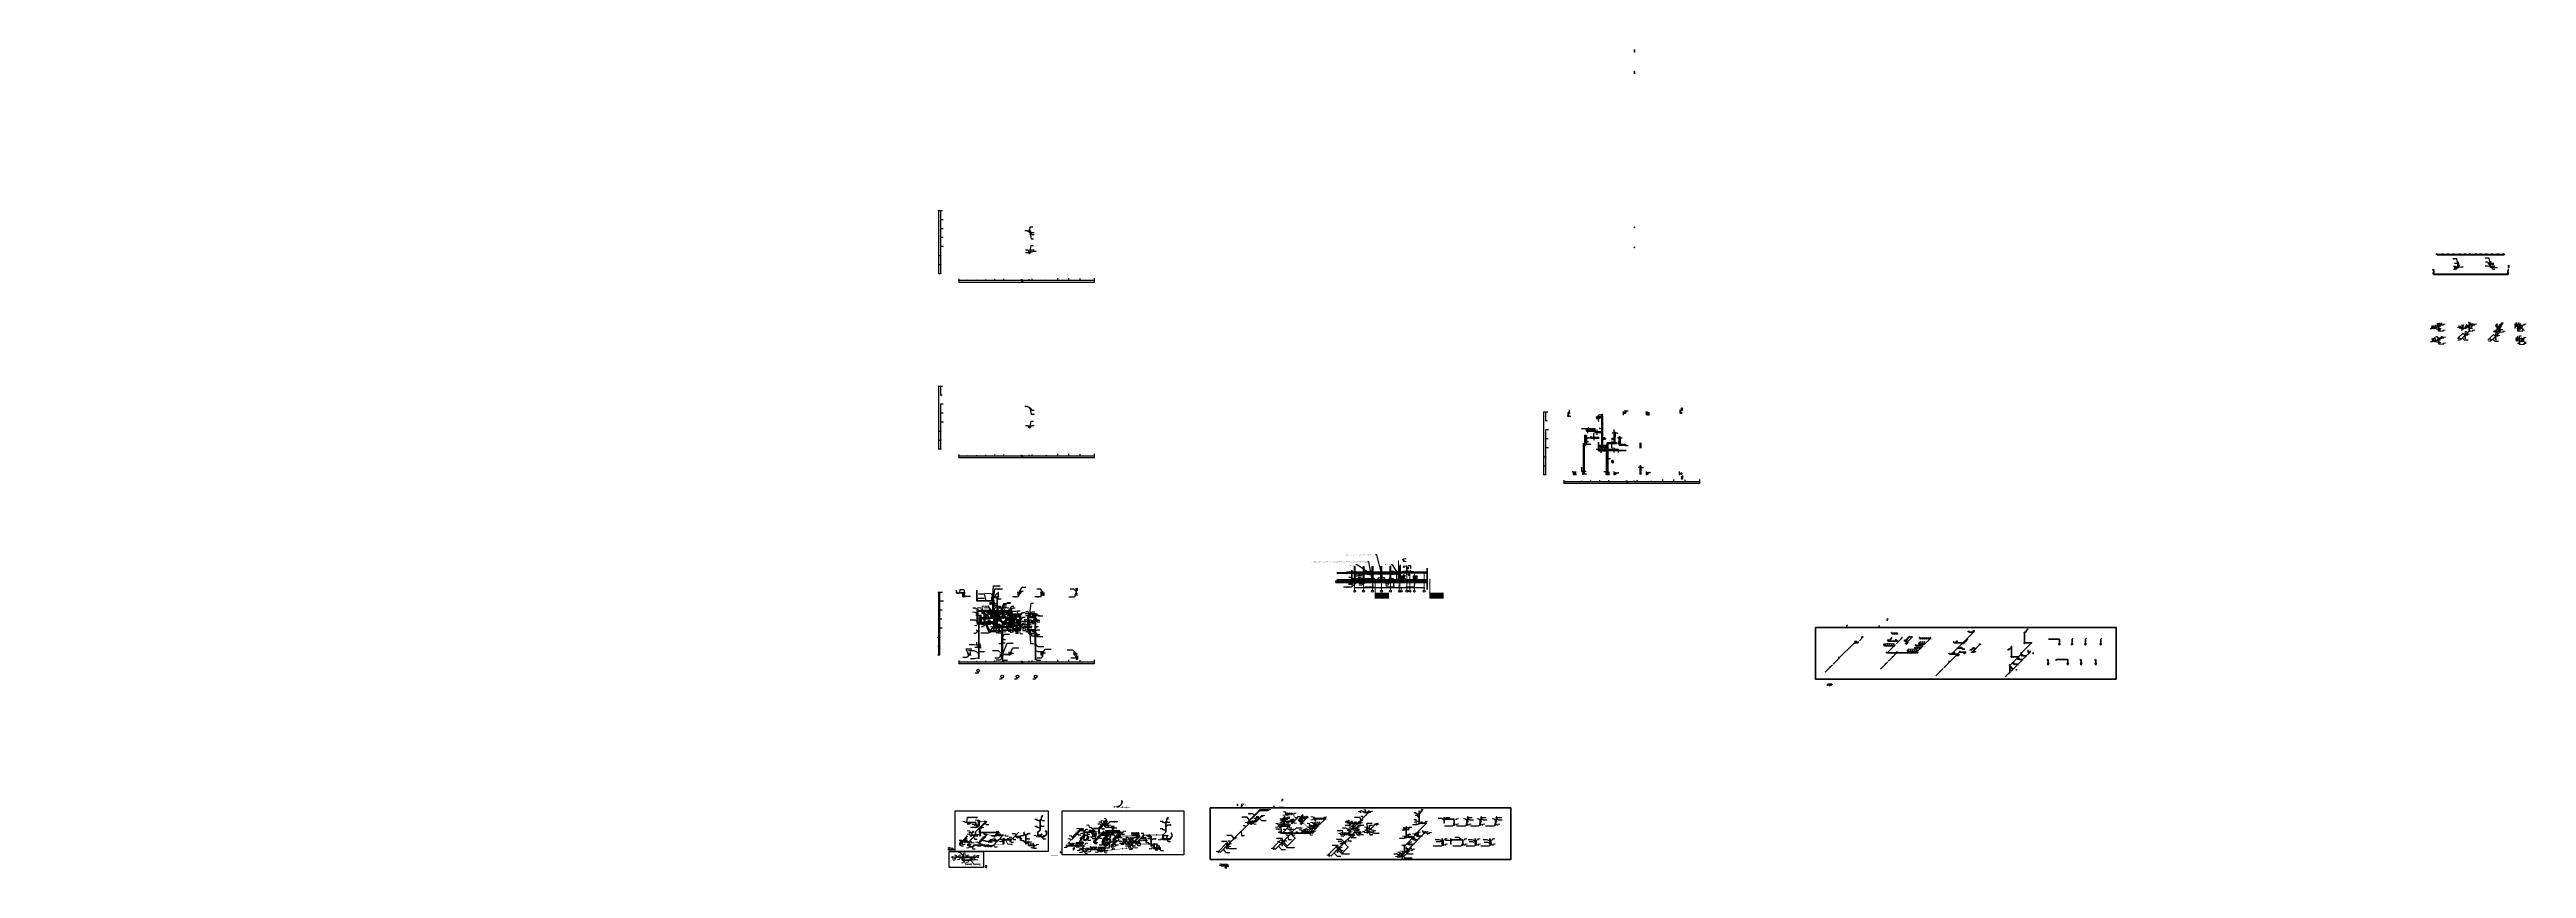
# Model space of a CAD drawing. Header units: millimetres. Extents: x -473555 to 885127, y 4787 to 453528.
import ezdxf
from ezdxf import colors
from ezdxf.entities.mleader import LeaderData, LeaderLine
from ezdxf.enums import TextEntityAlignment as Align
from ezdxf.math import Vec2, Vec3

# ---------------------------------------------------------------- set-up
doc = ezdxf.new("R2010")
doc.units = ezdxf.units.MM
doc.set_wipeout_variables(frame=1)
for name, pattern in [('ACAD_ISO02W100', [15, 12, -3]), ('ACAD_ISO07W100', [3, 0, -3]), ('Штрихпунктирная', [1093.611073, 529.166651, -211.666656, 141.111112, -211.666656])]:
    doc.linetypes.add(name, pattern=pattern)
for name, color, linetype, lineweight in [('2D - Общий_Ном._пера__1', 7, 'Continuous', 30), ('2D - Общий_Ном._пера__2', 8, 'Continuous', 20), ('3D-сетки_Ном._пера__1', 7, 'Continuous', 30), ('3D-сетки_Ном._пера__2', 8, 'Continuous', 20), ('3D-сетки_Ном._пера__93', 9, 'Continuous', 13), ('_ВК-В1', 4, 'Continuous', 40), ('_ВК-К1', 30, 'Continuous', 40), ('_ВК-Р В1 разводка', 4, 'Continuous', 40), ('S_VA-SERAMIK_Ном._пера__96', 7, 'Continuous', 25), ('yazi rusca_Ном._пера__99', 7, 'Continuous', 13), ('ВК_B1', 5, 'Continuous', 40), ('ВК_K1', 34, 'Continuous', 50), ('ВК_K1_lotok', 142, 'Continuous', 50), ('ВК_T3', 1, 'Continuous', 50), ('ВК_T4', 30, 'Continuous', 50), ('ВК_В1_текст', 5, 'Continuous', 9), ('ВК_В1_текст @ 100', 5, 'Continuous', 9), ('ВК_К1_текст', 34, 'Continuous', 9), ('ВК_К1_текст @ 100', 34, 'Continuous', 9), ('ВК_К3', 4, 'Continuous', 60), ('ВК_К3_насос', 4, 'Continuous', 50), ('ВК_Т4_текст', 30, 'Continuous', 9), ('ВК_ТЗ_текст', 1, 'Continuous', 9), ('ВК_ТЗ_текст @ 100', 1, 'Continuous', 9), ('Зоны_Ном._пера__1', 7, 'Continuous', 30), ('Интерьер- Перегородка_Ном._пера__1', 7, 'Continuous', 30), ('Интерьер- Перегородка_Ном._пера__100', 7, 'Continuous', 5), ('Интерьер- Перегородка_Ном._пера__2', 8, 'Continuous', 20), ('Интерьер- Перегородка_Ном._пера__93', 9, 'Continuous', 13), ('Конструктивный - Несущий_Ном._пера__93', 9, 'Continuous', 13), ('Механика_Ном._пера__93', 9, 'Continuous', 13), ('ОВ_Обратка Т2', 5, 'Continuous', 50), ('ОВ_Подача Т1', 1, 'Continuous', 50), ('ОВ_Радиаторы', 1, 'Continuous', 30), ('Размеры_Ном._пера__1', 7, 'Continuous', 30), ('Размеры_Ном._пера__100', 7, 'Continuous', 5), ('Размеры_Ном._пера__61', 7, 'Continuous', 50), ('Размеры_Ном._пера__98', 7, 'Continuous', 18), ('Структуры стальные_Ном._пера__1', 7, 'Continuous', 30), ('Структуры стальные_Ном._пера__98', 7, 'Continuous', 18)]:
    doc.layers.add(name, color=color, linetype=linetype, lineweight=lineweight)
doc.layers.add('_ВК-маска', color=255, linetype='Continuous', transparency=0.9)
doc.layers.add('_ВК-Спецификация', color=3, linetype='Continuous', lineweight=15, plot=False, transparency=0.5)
for name, color, linetype in [('T_YTT_', 1, 'Continuous'), ('ВК_text', 7, 'Continuous'), ('ВК_text @ 100', 7, 'Continuous'), ('ВК_АР_отметки', 70, 'Continuous'), ('ВК_К1_размер', 7, 'Continuous'), ('ВК_К1_размер @ 100', 7, 'Continuous'), ('ВК_К1_размер @ 50', 7, 'Continuous'), ('ВК_К3_текст', 4, 'Continuous'), ('ВК_сантехника', 140, 'Continuous'), ('Размеры', 7, 'Continuous'), ('Структуры стальные', 7, 'Continuous')]:
    doc.layers.add(name, color=color, linetype=linetype)
doc.layers.add('ВК_defpoints', color=7, linetype='Continuous', plot=False)
doc.layers.add('Интерьер- Перегородка_Ном._пера__41', color=7, linetype='Continuous', lineweight=20, true_color=0x002020)
for name, color, linetype, lineweight, plot in [('Перекрытия_Полы_Ном._пера__1', 7, 'Continuous', 30, False), ('Перекрытия_Полы_Ном._пера__10', 1, 'Continuous', 13, False), ('Перекрытия_Полы_Ном._пера__100', 7, 'Continuous', 5, False), ('Перекрытия_Полы_Ном._пера__2', 8, 'Continuous', 20, False), ('Перекрытия_Полы_Ном._пера__91', 255, 'Continuous', 0, False), ('Перекрытия_Полы_Ном._пера__93', 9, 'Continuous', 13, False), ('Перекрытия_Полы_Ном._пера__96', 7, 'Continuous', 25, False), ('Перекрытия_Полы_Ном._пера__97', 7, 'Continuous', 20, False)]:
    doc.layers.add(name, color=color, linetype=linetype, lineweight=lineweight, plot=plot)
doc.layers.add('Перекрытия_Полы_Ном._пера__45', color=7, linetype='Continuous', lineweight=20, true_color=0x00a4a4, plot=False)
doc.styles.add('GOST-2.304_Type-B', font='GOST Common.ttf')
doc.styles.add('ISOPEUR', font='isocpeui.ttf', dxfattribs={"width": 0.9})
doc.styles.get("Standard").update_dxf_attribs({"font": 'arial.ttf'})
doc.styles.add('ВК_текст_чертеж', font='isocpeur.ttf', dxfattribs={"width": 0.9, "oblique": 15})
doc.styles.add('СГЕНЕРИР_СТИЛЬ_1', font='ariali.ttf')
doc.styles.add('СГЕНЕРИР_СТИЛЬ_3', font='arial.ttf')
doc.styles.add('СГЕНЕРИР_СТИЛЬ_5', font='')
doc.styles.get('СГЕНЕРИР_СТИЛЬ_5').set_extended_font_data('Arial Unicode MS Кириллический')
doc.linetypes.add('B1', pattern='A,20,-0.3,["B1",Standard,S=1.5,R=0,X=0,Y=-0.75],-2.5,20', length=42.8)
doc.dimstyles.new('Аннотативный', dxfattribs={"dimscale": 0, "dimtxt": 2.5, "dimasz": 2.5, "dimexe": 1.25, "dimexo": 0.625, "dimtad": 1, "dimdec": 0, "dimtxsty": 'ISOPEUR', "dimblk": 'OBLIQUE', "dimcen": 2.5, "dimclrt": 256, "dimadec": 0, "dimazin": 0, "dimtfac": 1, "dimtdec": 0, "dimtmove": 0, "dimatfit": 3, "dimfxl": 1, "dimtfillclr": 256, "dimarcsym": 0})
doc.dimstyles.new('СГЕНЕРИР_СТИЛЬ__15', dxfattribs={"dimtxt": 250, "dimasz": 171, "dimexe": 0.18, "dimexo": 0, "dimgap": 0.09, "dimtad": 1, "dimtih": 1, "dimtoh": 1, "dimdec": 0, "dimzin": 0, "dimdsep": 46, "dimtxsty": 'СГЕНЕРИР_СТИЛЬ_1', "dimblk": 'ARROWHEAD_6', "dimblk1": 'ARROWHEAD_6', "dimblk2": 'ARROWHEAD_6', "dimcen": 0.09, "dimclrd": 7, "dimclre": 7, "dimclrt": 7, "dimazin": 0, "dimtfac": 1, "dimtdec": 4, "dimtmove": 0, "dimatfit": 3, "dimfxl": 1, "dimtolj": 1, "dimtzin": 0, "dimarcsym": 0})
doc.dimstyles.new('СГЕНЕРИР_СТИЛЬ__16', dxfattribs={"dimtxt": 300, "dimasz": 171, "dimexe": 0.18, "dimexo": 600, "dimgap": 0.09, "dimtad": 1, "dimdec": 0, "dimzin": 0, "dimdsep": 46, "dimtxsty": 'СГЕНЕРИР_СТИЛЬ_1', "dimblk": 'ARROWHEAD_6', "dimblk1": 'ARROWHEAD_6', "dimblk2": 'ARROWHEAD_6', "dimcen": 0.09, "dimclrd": 7, "dimclre": 7, "dimclrt": 7, "dimazin": 0, "dimtfac": 1, "dimtdec": 4, "dimtmove": 0, "dimatfit": 3, "dimfxl": 1, "dimtolj": 1, "dimtzin": 0, "dimarcsym": 0})
doc.dimstyles.new('СГЕНЕРИР_СТИЛЬ__17', dxfattribs={"dimtxt": 300, "dimasz": 171, "dimexe": 0.18, "dimexo": 600, "dimgap": 0.09, "dimtad": 1, "dimdec": 0, "dimzin": 0, "dimdsep": 46, "dimtxsty": 'СГЕНЕРИР_СТИЛЬ_1', "dimblk": 'ARROWHEAD_6', "dimblk1": 'ARROWHEAD_6', "dimblk2": 'ARROWHEAD_6', "dimcen": 0.09, "dimclrd": 7, "dimclre": 7, "dimclrt": 7, "dimazin": 0, "dimtfac": 1, "dimtdec": 4, "dimtmove": 2, "dimatfit": 3, "dimfxl": 1, "dimtolj": 1, "dimtzin": 0, "dimarcsym": 0})
doc.dimstyles.new('СГЕНЕРИР_СТИЛЬ__3', dxfattribs={"dimtxt": 300, "dimasz": 171, "dimexe": 0.18, "dimexo": 400, "dimgap": 100, "dimtad": 1, "dimtih": 1, "dimtoh": 1, "dimdec": 0, "dimzin": 0, "dimdsep": 46, "dimtxsty": 'СГЕНЕРИР_СТИЛЬ_5', "dimblk": 'ARROWHEAD_6', "dimcen": 0.09, "dimclrd": 7, "dimclre": 7, "dimclrt": 256, "dimazin": 0, "dimtfac": 1, "dimtdec": 0, "dimtmove": 0, "dimatfit": 3, "dimfxl": 1, "dimtolj": 1, "dimtzin": 0, "dimarcsym": 0})
pattern_1 = [(60, (219157.86, 167253.14), (-129.9038, 75), []), (120, (219157.86, 167253.14), (129.9038, 75), [])]
pattern_2 = [(0, (219157.9, 167253.1), (0, 779.423), [48.75, -401.25]), (0, (219382.9, 167642.85), (0, 779.423), [48.75, -401.25]), (60, (219157.9, 167253.1), (-675, 389.711), [48.75, -401.25]), (60, (219607.9, 167253.1), (-675, 389.711), [48.75, -401.25]), (120, (219206.6, 167253.1), (675, 389.711), [48.75, -401.25]), (120, (219656.6, 167253.1), (675, 389.711), [48.75, -401.25]), (0, (219157.86, 167328.14), (0, 150), [0, -150, 0, -225]), (45, (219232.86, 167328.14), (-106.066, 106.066), [0, -112.5, 0, -187.5])]
pattern_3 = [(45, (219157.86, 167453.14), (-63.63961, 63.63961), [0, -60, 0, -90]), (110, (219357.86, 167453.14), (84.57234, 30.78181), [0, -44, 0, -76])]
pattern_4 = [(45, (-38386.1686, -40300.084), (-4.49012806, 4.49012806), [])]
pattern_5 = [(45, (-38386.17, -40300.084), (-22.45064, 22.45064), []), (135, (-38386.17, -40300.084), (-22.45064, -22.45064), [])]

# ---------------------------------------------------------------- blocks, each defined once
blk = doc.blocks.new('_None')
blk = doc.blocks.new('*U16')
for points in [[(-100, 100), (-159, 159)], [(-100, -100), (-100, 100), (100, 100), (100, -100), (-100, -100)], [(100, 100), (159, 159)], [(-100, -100), (-159, -159)], [(100, -100), (159, -159)]]:
    blk.add_lwpolyline(points)
at = {"lineweight": 20}
blk.add_lwpolyline([(0, 100), (0, -100), (0, 0), (100, 0), (-100, 0)], dxfattribs=at)
blk.add_circle((0, 0), 55)
blk = doc.blocks.new('кран')
blk.add_wipeout([(0, 0), (152, 100), (152, -100)]).dxf.layer = '_ВК-маска'
blk.add_wipeout([(0, 0), (152, 100), (152, -100)]).dxf.layer = '_ВК-маска'
blk.add_wipeout([(152, 100), (152, -100), (0, 0)]).dxf.layer = '_ВК-маска'
at = {"linetype": 'ByBlock', "lineweight": 30}
blk.add_lwpolyline([(152, 100), (0, 0), (152, -100), (152, 100)], dxfattribs=at)
blk.add_wipeout([(0, 0), (-152, 100), (-152, -100)]).dxf.layer = '_ВК-маска'
blk.add_lwpolyline([(-152, 100), (0, 0), (-152, -100), (-152, 100)], dxfattribs=at)
at = {"layer": '_ВК-Спецификация', "style": 'ISOPEUR'}
blk.add_attdef('ДУ', text='', height=50, dxfattribs=at).set_placement((235, 165), align=Align.CENTER)
blk = doc.blocks.new('*U108')
blk.add_wipeout([(0, 0), (151, 100), (151, -100)]).dxf.layer = '_ВК-маска'
blk.add_wipeout([(0, 0), (151, 100), (151, -100)]).dxf.layer = '_ВК-маска'
blk.add_wipeout([(151, 100), (151, -100), (0, 0)]).dxf.layer = '_ВК-маска'
at = {"linetype": 'ByBlock', "lineweight": 30}
blk.add_lwpolyline([(151, 100), (0, 0), (151, -100), (151, 100)], dxfattribs=at)
blk.add_wipeout([(0, 0), (-152, 100), (-152, -100)]).dxf.layer = '_ВК-маска'
blk.add_lwpolyline([(-152, 100), (0, 0), (-152, -100), (-152, 100)], dxfattribs=at)
at = {"layer": '_ВК-Спецификация', "style": 'ISOPEUR'}
blk.add_attdef('ДУ', text='', height=50, dxfattribs=at).set_placement((235, 165), align=Align.CENTER)
blk = doc.blocks.new('*U19')
at = {"lineweight": 15}
h = blk.add_hatch(dxfattribs=at)
h.set_pattern_fill('ANSI31', color=256, scale=50, style=0)
h.set_pattern_definition([(45, (1524.6, -16.17), (-112.253, 112.253), [])])
h.paths.add_polyline_path([(216, 974), (85, 974), (42, 799), (-46, 1149), (-90, 974), (-217, 974), (-217, 123), (216, 123)])
h = blk.add_hatch(dxfattribs=at)
h.set_pattern_fill('ANSI31', color=256, scale=50, style=0)
h.set_pattern_definition([(45, (1524.6, 0), (-112.253, 112.253), [])])
h.paths.add_polyline_path([(216, -176), (-217, -176), (-217, -925), (-90, -925), (-46, -750), (42, -1100), (85, -925), (216, -925)])
at = {"lineweight": 15, "ltscale": 100}
blk.add_line((0, 1340), (0, -1356), dxfattribs=at)
at = {"lineweight": 15}
blk.add_line((0, 158), (0, -158), dxfattribs=at)
at = {"linetype": 'ByBlock', "lineweight": 15}
for points in [[(339, 974), (85, 974), (42, 799), (-46, 1149), (-90, 974), (-343, 974)], [(339, -925), (85, -925), (42, -1100), (-46, -750), (-90, -925), (-343, -925)]]:
    blk.add_lwpolyline(points, dxfattribs=at)
at = {"lineweight": 15}
for points in [[(216, 974), (216, 123), (-217, 123), (-217, 974)], [(-217, -925), (-217, -176), (216, -176), (216, -925)]]:
    blk.add_lwpolyline(points, dxfattribs=at)
at = {"lineweight": 15, "ltscale": 100}
blk.add_circle((0, -1619), 263, dxfattribs=at)
at = {"lineweight": 15, "ltscale": 100, "style": 'ISOPEUR'}
blk.add_attdef('ОСЬ', (-118, -1734), '', height=250, dxfattribs=at)
blk = doc.blocks.new('*U24')
at = {"lineweight": 30}
for p, q in [((97, 653), (-97, 653)), ((0, 450), (0, 653)), ((0, 450), (0, 0))]:
    blk.add_line(p, q, dxfattribs=at)
for q in [(189, 532), (189, 368)]:
    blk.add_line((0, 450), q)
at = {"lineweight": 30, "const_width": 75}
blk.add_lwpolyline([(-27, 477, 1), (27, 423, 1)], format="xyb", close=True, dxfattribs=at)
at = {"style": 'ISOPEUR'}
blk.add_text('ПЛКв', height=200, dxfattribs=at).set_placement((-125, 840), align=Align.MIDDLE_CENTER)
at = {"layer": '_ВК-Спецификация', "style": 'ISOPEUR'}
blk.add_attdef('ДУ', text='', height=50, dxfattribs=at).set_placement((-563, 1121), align=Align.CENTER)
blk = doc.blocks.new('*U679')
at = {"color": 0, "linetype": 'ByBlock', "lineweight": 30}
for p, q in [((0, 0), (0, 900)), ((385, 900), (0, 900)), ((193, 1389), (193, 988)), ((385, 900), (385, 794))]:
    blk.add_line(p, q, dxfattribs=at)
blk.add_lwpolyline([(62, 1175), (193, 1389), (323, 1175), (193, 988)], close=True, dxfattribs=at)
at = {"color": 0, "linetype": 'ByBlock', "lineweight": 30, "const_width": 102}
blk.add_lwpolyline([(142, 900, 1), (244, 900, 1)], format="xyb", close=True, dxfattribs=at)
at = {"color": 0, "lineweight": -2, "style": 'ISOPEUR'}
blk.add_text('ум', height=250, dxfattribs=at).set_placement((192, 1548), align=Align.MIDDLE_CENTER)
at = {"layer": '_ВК-Спецификация', "style": 'ISOPEUR'}
blk.add_attdef('ДУ', text='', height=50, dxfattribs=at).set_placement((495, 1185), align=Align.CENTER)
blk = doc.blocks.new('*U21')
blk.add_wipeout([(0, 0), (-100, 151), (100, 151)]).dxf.layer = '_ВК-маска'
blk.add_wipeout([(0, 0), (-100, 151), (100, 151)]).dxf.layer = '_ВК-маска'
blk.add_wipeout([(-100, 151), (100, 151), (0, 0)]).dxf.layer = '_ВК-маска'
at = {"linetype": 'ByBlock', "lineweight": 30}
blk.add_lwpolyline([(-100, 151), (0, 0), (100, 151), (-100, 151)], dxfattribs=at)
blk.add_wipeout([(0, 0), (-100, -152), (100, -152)]).dxf.layer = '_ВК-маска'
h = blk.add_hatch(color=256, dxfattribs=at)
h.dxf.hatch_style = 1
h.paths.add_polyline_path([(-50, -289), (0, -365), (50, -289)])
blk.add_line((0, -152), (0, -346), dxfattribs=at)
for points in [[(-100, -152), (0, 0), (100, -152), (-100, -152)], [(-50, -289), (50, -289), (0, -365), (-50, -289)]]:
    blk.add_lwpolyline(points, dxfattribs=at)
at = {"layer": '_ВК-Спецификация', "style": 'ISOPEUR'}
blk.add_attdef('ДУ', text='', height=50, dxfattribs=at).set_placement((235, 165), align=Align.CENTER)
blk = doc.blocks.new('*U110')
at = {"lineweight": 30}
for p, q in [((97, 653), (-97, 653)), ((0, 450), (0, 653)), ((0, 450), (0, 0))]:
    blk.add_line(p, q, dxfattribs=at)
for q in [(189, 532), (189, 368)]:
    blk.add_line((0, 450), q)
at = {"lineweight": 30, "const_width": 75}
blk.add_lwpolyline([(-27, 477, 1), (27, 423, 1)], format="xyb", close=True, dxfattribs=at)
at = {"style": 'ISOPEUR'}
blk.add_text('ПЛКв', height=200, dxfattribs=at).set_placement((595, 445), align=Align.MIDDLE_CENTER)
at = {"layer": '_ВК-Спецификация', "style": 'ISOPEUR'}
blk.add_attdef('ДУ', text='', height=50, dxfattribs=at).set_placement((-563, 1121), align=Align.CENTER)
blk = doc.blocks.new('*U722')
at = {"color": 0, "linetype": 'ByBlock', "lineweight": 30}
for p, q in [((0, 900), (-272, 628)), ((-272, 628), (-272, 522)), ((-136, 1253), (-136, 852)), ((0, 0), (0, 900))]:
    blk.add_line(p, q, dxfattribs=at)
at = {"color": 0, "linetype": 'ByBlock', "lineweight": 30, "const_width": 102}
blk.add_lwpolyline([(-187, 764, 1), (-85, 764, 1)], format="xyb", close=True, dxfattribs=at)
at = {"color": 0, "linetype": 'ByBlock', "lineweight": 30}
blk.add_lwpolyline([(-228, 954), (-136, 1253), (-44, 1139), (-136, 852)], close=True, dxfattribs=at)
at = {"color": 0, "lineweight": -2, "style": 'ISOPEUR', "oblique": 45}
blk.add_text('ум.', height=250, rotation=45, dxfattribs=at).set_placement((-262, 1419), align=Align.MIDDLE_CENTER)
at = {"layer": '_ВК-Спецификация', "style": 'ISOPEUR'}
blk.add_attdef('ДУ', text='', height=50, dxfattribs=at).set_placement((495, 1185), align=Align.CENTER)
blk = doc.blocks.new('*U713')
at = {"color": 0, "linetype": 'ByBlock', "lineweight": 30}
for p, q in [((0, 0), (0, 900)), ((385, 900), (0, 900)), ((193, 1389), (193, 988)), ((385, 900), (385, 794))]:
    blk.add_line(p, q, dxfattribs=at)
blk.add_lwpolyline([(62, 1175), (193, 1389), (323, 1175), (193, 988)], close=True, dxfattribs=at)
at = {"color": 0, "linetype": 'ByBlock', "lineweight": 30, "const_width": 102}
blk.add_lwpolyline([(142, 900, 1), (244, 900, 1)], format="xyb", close=True, dxfattribs=at)
at = {"color": 0, "lineweight": -2, "style": 'ISOPEUR'}
blk.add_text('ум', height=250, dxfattribs=at).set_placement((192, 1548), align=Align.MIDDLE_CENTER)
at = {"layer": '_ВК-Спецификация', "style": 'ISOPEUR'}
blk.add_attdef('ДУ', text='', height=50, dxfattribs=at).set_placement((495, 1185), align=Align.CENTER)
blk = doc.blocks.new('*U736')
at = {"color": 0, "linetype": 'ByBlock', "lineweight": 30}
for p, q in [((-385, 900), (0, 900)), ((-385, 900), (-385, 794)), ((-193, 1389), (-193, 988)), ((0, 0), (0, 900))]:
    blk.add_line(p, q, dxfattribs=at)
blk.add_lwpolyline([(-62, 1175), (-193, 1389), (-323, 1175), (-193, 988)], close=True, dxfattribs=at)
at = {"color": 0, "linetype": 'ByBlock', "lineweight": 30, "const_width": 102}
blk.add_lwpolyline([(-142, 900, -1), (-244, 900, -1)], format="xyb", close=True, dxfattribs=at)
at = {"color": 0, "lineweight": -2, "style": 'ISOPEUR'}
blk.add_text('ум', height=250, dxfattribs=at).set_placement((-214, 1548), align=Align.MIDDLE_CENTER)
at = {"layer": '_ВК-Спецификация', "style": 'ISOPEUR'}
blk.add_attdef('ДУ', text='', height=50, dxfattribs=at).set_placement((495, 1185), align=Align.CENTER)
blk = doc.blocks.new('*U741')
at = {"color": 0, "linetype": 'ByBlock', "lineweight": 30}
for p, q in [((272, 1172), (0, 900)), ((0, 0), (0, 900)), ((136, 1526), (136, 1124)), ((272, 1172), (272, 1067))]:
    blk.add_line(p, q, dxfattribs=at)
at = {"color": 0, "linetype": 'ByBlock', "lineweight": 30, "const_width": 102}
blk.add_lwpolyline([(85, 1036, 1), (187, 1036, 1)], format="xyb", close=True, dxfattribs=at)
at = {"color": 0, "linetype": 'ByBlock', "lineweight": 30}
blk.add_lwpolyline([(44, 1226), (136, 1526), (228, 1411), (136, 1124)], close=True, dxfattribs=at)
at = {"color": 0, "lineweight": -2, "style": 'ISOPEUR', "oblique": 45}
blk.add_text('ум', height=250, rotation=45, dxfattribs=at).set_placement((29, 1716), align=Align.MIDDLE_CENTER)
at = {"layer": '_ВК-Спецификация', "style": 'ISOPEUR'}
blk.add_attdef('ДУ', text='', height=50, dxfattribs=at).set_placement((495, 1185), align=Align.CENTER)
blk = doc.blocks.new('*U34')
at = {"color": 0, "linetype": 'ByBlock', "lineweight": 30}
for p, q in [((-395, 1481), (-123, 1753)), ((-395, 1481), (-395, 1335)), ((0, 900), (-272, 628)), ((-272, 628), (-272, 522)), ((-136, 1507), (13, 1728)), ((26, 1416), (-136, 1507)), ((-136, 1253), (26, 1416)), ((-136, 1253), (-136, 852)), ((-123, 1753), (13, 1728)), ((0, 0), (0, 900))]:
    blk.add_line(p, q, dxfattribs=at)
for points in [[(-395, 1335), (-459, 1111), (-330, 1241)], [(-228, 954), (-136, 1253), (-44, 1139), (-136, 852)]]:
    blk.add_lwpolyline(points, close=True, dxfattribs=at)
at = {"color": 0, "linetype": 'ByBlock', "lineweight": 30, "const_width": 102}
blk.add_lwpolyline([(-187, 764, 1), (-85, 764, 1)], format="xyb", close=True, dxfattribs=at)
at = {"color": 0, "lineweight": -2, "style": 'ISOPEUR', "oblique": 45}
blk.add_text('д.', height=250, rotation=45, dxfattribs=at).set_placement((-362, 1735), align=Align.MIDDLE_CENTER)
at = {"layer": '_ВК-Спецификация', "style": 'ISOPEUR'}
blk.add_attdef('ДУ', text='', height=50, dxfattribs=at).set_placement((549, 1178), align=Align.CENTER)
blk = doc.blocks.new('*U35')
at = {"color": 0, "linetype": 'ByBlock', "lineweight": 30}
for p, q in [((272, 1172), (0, 900)), ((0, 0), (0, 900)), ((136, 1526), (299, 1688)), ((136, 1526), (136, 1124)), ((162, 1825), (434, 2096)), ((299, 1688), (162, 1825)), ((272, 1172), (272, 1067)), ((434, 2096), (434, 1950))]:
    blk.add_line(p, q, dxfattribs=at)
at = {"color": 0, "linetype": 'ByBlock', "lineweight": 30, "const_width": 102}
blk.add_lwpolyline([(85, 1036, 1), (187, 1036, 1)], format="xyb", close=True, dxfattribs=at)
at = {"color": 0, "linetype": 'ByBlock', "lineweight": 30}
for points in [[(44, 1226), (136, 1526), (228, 1411), (136, 1124)], [(434, 1950), (369, 1726), (498, 1856)]]:
    blk.add_lwpolyline(points, close=True, dxfattribs=at)
at = {"color": 0, "lineweight": -2, "style": 'ISOPEUR', "oblique": 45}
blk.add_text('д.', height=250, rotation=45, dxfattribs=at).set_placement((185, 2090), align=Align.MIDDLE_CENTER)
at = {"layer": '_ВК-Спецификация', "style": 'ISOPEUR'}
blk.add_attdef('ДУ', text='', height=50, dxfattribs=at).set_placement((549, 1178), align=Align.CENTER)
blk = doc.blocks.new('*U754')
at = {"color": 0, "linetype": 'ByBlock', "lineweight": 30}
for p, q in [((-385, 900), (0, 900)), ((-385, 900), (-385, 794)), ((-193, 1389), (-193, 988)), ((0, 0), (0, 900))]:
    blk.add_line(p, q, dxfattribs=at)
blk.add_lwpolyline([(-62, 1175), (-193, 1389), (-323, 1175), (-193, 988)], close=True, dxfattribs=at)
at = {"color": 0, "linetype": 'ByBlock', "lineweight": 30, "const_width": 102}
blk.add_lwpolyline([(-142, 900, -1), (-244, 900, -1)], format="xyb", close=True, dxfattribs=at)
at = {"color": 0, "lineweight": -2, "style": 'ISOPEUR'}
blk.add_text('ум', height=250, dxfattribs=at).set_placement((-214, 1548), align=Align.MIDDLE_CENTER)
at = {"layer": '_ВК-Спецификация', "style": 'ISOPEUR'}
blk.add_attdef('ДУ', text='', height=50, dxfattribs=at).set_placement((495, 1185), align=Align.CENTER)
blk = doc.blocks.new('*U38')
blk.add_wipeout([(-107, -207), (-107, -7), (0, 0)]).dxf.layer = '_ВК-маска'
blk.add_wipeout([(107, 207), (107, 7), (0, 0)]).dxf.layer = '_ВК-маска'
h = blk.add_hatch(color=256)
h.dxf.hatch_style = 1
h.paths.add_polyline_path([(0, 0), (-107, -7), (-107, -207)])
at = {"linetype": 'ByBlock', "lineweight": 30}
for points in [[(-107, -207), (0, 0), (-107, -7), (-107, -207)], [(107, 7), (0, 0), (107, 207), (107, 7)]]:
    blk.add_lwpolyline(points, dxfattribs=at)
at = {"layer": '_ВК-Спецификация', "style": 'ISOPEUR'}
blk.add_attdef('ДУ', text='', height=50, dxfattribs=at).set_placement((235, 165), align=Align.CENTER)
blk = doc.blocks.new('*U42')
at = {"color": 0, "linetype": 'ByBlock', "lineweight": 30}
for p, q in [((-150, 250), (0, 250)), ((0, 250), (0, 0))]:
    blk.add_line(p, q, dxfattribs=at)
for points in [[(-453, 350), (-301, 250), (-453, 150), (-453, 350)], [(-150, 350), (-301, 250), (-150, 150), (-150, 350)]]:
    blk.add_lwpolyline(points, dxfattribs=at)
at = {"style": 'ISOPEUR'}
blk.add_text('ун.', height=250, dxfattribs=at).set_placement((-271, 576), align=Align.MIDDLE_CENTER)
at = {"layer": '_ВК-Спецификация', "style": 'ISOPEUR'}
blk.add_attdef('ДУ', text='', height=50, dxfattribs=at).set_placement((-196, 767), align=Align.CENTER)
blk = doc.blocks.new('*U40')
at = {"color": 0, "linetype": 'ByBlock', "lineweight": 30}
for p, q in [((-615, 1757), (-615, 1610)), ((-393, 1757), (-615, 1757)), ((-212, 1682), (-393, 1757)), ((-385, 900), (0, 900)), ((-385, 900), (-385, 794)), ((-349, 1545), (-212, 1682)), ((-193, 1389), (-349, 1545)), ((-193, 1389), (-193, 988)), ((0, 0), (0, 900))]:
    blk.add_line(p, q, dxfattribs=at)
for points in [[(-615, 1610), (-524, 1452), (-707, 1452)], [(-62, 1175), (-193, 1389), (-323, 1175), (-193, 988)]]:
    blk.add_lwpolyline(points, close=True, dxfattribs=at)
at = {"color": 0, "linetype": 'ByBlock', "lineweight": 30, "const_width": 102}
blk.add_lwpolyline([(-142, 900, -1), (-244, 900, -1)], format="xyb", close=True, dxfattribs=at)
at = {"color": 0, "lineweight": -2, "style": 'ISOPEUR'}
blk.add_text('д.', height=250, dxfattribs=at).set_placement((-516, 1911), align=Align.MIDDLE_CENTER)
at = {"layer": '_ВК-Спецификация', "style": 'ISOPEUR'}
blk.add_attdef('ДУ', text='', height=50, dxfattribs=at).set_placement((549, 1178), align=Align.CENTER)
blk = doc.blocks.new('*U43')
at = {"color": 0, "linetype": 'ByBlock', "lineweight": 30}
for p, q in [((0, 900), (0, 1847)), ((272, 1172), (0, 900)), ((136, 1526), (299, 1688)), ((136, 1526), (136, 1124)), ((162, 1825), (434, 2096)), ((299, 1688), (162, 1825)), ((272, 1172), (272, 1067)), ((434, 2096), (434, 1950))]:
    blk.add_line(p, q, dxfattribs=at)
at = {"color": 0, "linetype": 'ByBlock', "lineweight": 30, "const_width": 102}
blk.add_lwpolyline([(85, 1036, 1), (187, 1036, 1)], format="xyb", close=True, dxfattribs=at)
at = {"color": 0, "linetype": 'ByBlock', "lineweight": 30}
for points in [[(44, 1226), (136, 1526), (228, 1411), (136, 1124)], [(434, 1950), (369, 1726), (498, 1856)]]:
    blk.add_lwpolyline(points, close=True, dxfattribs=at)
at = {"color": 0, "lineweight": -2, "style": 'ISOPEUR', "oblique": 45}
blk.add_text('д.', height=250, rotation=45, dxfattribs=at).set_placement((185, 2090), align=Align.MIDDLE_CENTER)
at = {"layer": '_ВК-Спецификация', "style": 'ISOPEUR'}
blk.add_attdef('ДУ', text='', height=50, dxfattribs=at).set_placement((549, 1178), align=Align.CENTER)
blk = doc.blocks.new('*U44')
at = {"color": 0, "linetype": 'ByBlock', "lineweight": 30}
for p, q in [((-395, 1481), (-123, 1753)), ((-395, 1481), (-395, 1335)), ((0, 900), (-272, 628)), ((-272, 628), (-272, 522)), ((-136, 1507), (13, 1728)), ((26, 1416), (-136, 1507)), ((-136, 1253), (26, 1416)), ((-136, 1253), (-136, 852)), ((-123, 1753), (13, 1728)), ((0, 0), (0, 900))]:
    blk.add_line(p, q, dxfattribs=at)
for points in [[(-395, 1335), (-459, 1111), (-330, 1241)], [(-228, 954), (-136, 1253), (-44, 1139), (-136, 852)]]:
    blk.add_lwpolyline(points, close=True, dxfattribs=at)
at = {"color": 0, "linetype": 'ByBlock', "lineweight": 30, "const_width": 102}
blk.add_lwpolyline([(-187, 764, 1), (-85, 764, 1)], format="xyb", close=True, dxfattribs=at)
at = {"color": 0, "lineweight": -2, "style": 'ISOPEUR', "oblique": 45}
blk.add_text('д.', height=250, rotation=45, dxfattribs=at).set_placement((-362, 1735), align=Align.MIDDLE_CENTER)
at = {"layer": '_ВК-Спецификация', "style": 'ISOPEUR'}
blk.add_attdef('ДУ', text='', height=50, dxfattribs=at).set_placement((549, 1178), align=Align.CENTER)
blk = doc.blocks.new('*U41')
at = {"color": 0, "linetype": 'ByBlock', "lineweight": 30}
for p, q in [((0, 0), (0, 900)), ((385, 900), (0, 900)), ((193, 1389), (349, 1545)), ((193, 1389), (193, 988)), ((212, 1682), (393, 1757)), ((349, 1545), (212, 1682)), ((385, 900), (385, 794)), ((393, 1757), (615, 1757)), ((615, 1757), (615, 1610))]:
    blk.add_line(p, q, dxfattribs=at)
for points in [[(62, 1175), (193, 1389), (323, 1175), (193, 988)], [(615, 1610), (524, 1452), (707, 1452)]]:
    blk.add_lwpolyline(points, close=True, dxfattribs=at)
at = {"color": 0, "linetype": 'ByBlock', "lineweight": 30, "const_width": 102}
blk.add_lwpolyline([(142, 900, 1), (244, 900, 1)], format="xyb", close=True, dxfattribs=at)
at = {"color": 0, "lineweight": -2, "style": 'ISOPEUR'}
blk.add_text('д.', height=250, dxfattribs=at).set_placement((495, 1911), align=Align.MIDDLE_CENTER)
at = {"layer": '_ВК-Спецификация', "style": 'ISOPEUR'}
blk.add_attdef('ДУ', text='', height=50, dxfattribs=at).set_placement((549, 1178), align=Align.CENTER)
blk = doc.blocks.new('полив краник')
at = {"linetype": 'ByBlock', "lineweight": 30, "ltscale": 3}
for p, q in [((107873, 208698), (107650, 208698)), ((107762, 208484), (107762, 208698)), ((107800, 208440), (108054, 208440))]:
    blk.add_line(p, q, dxfattribs=at)
at = {"linetype": 'ByBlock', "lineweight": 30, "ltscale": 20}
for q in [(108174, 208537), (108175, 208384)]:
    blk.add_line((108054, 208440), q, dxfattribs=at)
at = {"linetype": 'ByBlock', "lineweight": -2, "ltscale": 3, "const_width": 99.7}
blk.add_lwpolyline([(107800, 208434, -1), (107700, 208434, -1)], format="xyb", close=True, dxfattribs=at)
blk = doc.blocks.new('плкв_1')
at = {"layer": '_ВК-В1'}
blk.add_line((0, 0), (0, 2), dxfattribs=at)
blk.add_circle((0, 0), 0.25, dxfattribs=at)
at = {"layer": '_ВК-Р В1 разводка'}
blk.add_line((0, 0), (0, 2), dxfattribs=at)
blk.add_circle((0, 0), 0.25, dxfattribs=at)
at = {"layer": '_ВК-В1', "xscale": 0.005, "yscale": 0.005, "zscale": 0.005, "rotation": 90}
blk.add_blockref('полив краник', (1042, -537), dxfattribs=at)
at = {"layer": '_ВК-Р В1 разводка', "xscale": 0.005, "yscale": 0.005, "zscale": 0.005, "rotation": 90}
blk.add_blockref('полив краник', (1042, -537), dxfattribs=at)
blk = doc.blocks.new('Стандартный Маркер Сетки[162]', base_point=(23186, 0))
at = {"layer": 'Структуры стальные_Ном._пера__1', "linetype": 'Continuous'}
blk.add_circle((23186, -10500), 500, dxfattribs=at)
at = {"layer": 'Структуры стальные_Ном._пера__98', "linetype": 'Штрихпунктирная'}
for p, q in [((23186, -1000), (23186, 0)), ((23186, -1000), (23186, -9000)), ((23186, -9000), (23186, -10000))]:
    blk.add_line(p, q, dxfattribs=at)
blk.add_point((23186, -9000), dxfattribs=at)
blk.add_point((23186, -9000), dxfattribs=at)
at = {"layer": 'Структуры стальные_Ном._пера__1', "style": 'СГЕНЕРИР_СТИЛЬ_3'}
blk.add_attdef('AC_MarkerText_1', text='', height=350, rotation=360, dxfattribs=at).set_placement((23186, -10483), align=Align.MIDDLE_CENTER)
blk = doc.blocks.new('Стандартный Маркер Сетки[163]', base_point=(28086, 0))
at = {"layer": 'Структуры стальные_Ном._пера__1', "linetype": 'Continuous'}
blk.add_circle((28086, -10500), 500, dxfattribs=at)
at = {"layer": 'Структуры стальные_Ном._пера__98', "linetype": 'Штрихпунктирная'}
for p, q in [((28086, -1000), (28086, 0)), ((28086, -1000), (28086, -9000)), ((28086, -9000), (28086, -10000))]:
    blk.add_line(p, q, dxfattribs=at)
blk.add_point((28086, -9000), dxfattribs=at)
blk.add_point((28086, -9000), dxfattribs=at)
at = {"layer": 'Структуры стальные_Ном._пера__1', "style": 'СГЕНЕРИР_СТИЛЬ_3'}
blk.add_attdef('AC_MarkerText_1', text='', height=350, rotation=360, dxfattribs=at).set_placement((28086, -10480), align=Align.MIDDLE_CENTER)
blk = doc.blocks.new('Стандартный Маркер Сетки[164]', base_point=(32986, 0))
at = {"layer": 'Структуры стальные_Ном._пера__1', "linetype": 'Continuous'}
blk.add_circle((32986, -10500), 500, dxfattribs=at)
at = {"layer": 'Структуры стальные_Ном._пера__98', "linetype": 'Штрихпунктирная'}
for p, q in [((32986, -1000), (32986, 0)), ((32986, -1000), (32986, -9000)), ((32986, -9000), (32986, -10000))]:
    blk.add_line(p, q, dxfattribs=at)
blk.add_point((32986, -9000), dxfattribs=at)
blk.add_point((32986, -9000), dxfattribs=at)
at = {"layer": 'Структуры стальные_Ном._пера__1', "style": 'СГЕНЕРИР_СТИЛЬ_3'}
blk.add_attdef('AC_MarkerText_1', text='', height=350, rotation=360, dxfattribs=at).set_placement((32986, -10483), align=Align.MIDDLE_CENTER)
blk = doc.blocks.new('Стандартный Маркер Сетки[165]', base_point=(37886, 0))
at = {"layer": 'Структуры стальные_Ном._пера__1', "linetype": 'Continuous'}
blk.add_circle((37886, -10500), 500, dxfattribs=at)
at = {"layer": 'Структуры стальные_Ном._пера__98', "linetype": 'Штрихпунктирная'}
for p, q in [((37886, -1000), (37886, 0)), ((37886, -1000), (37886, -9000)), ((37886, -9000), (37886, -10000))]:
    blk.add_line(p, q, dxfattribs=at)
blk.add_point((37886, -9000), dxfattribs=at)
blk.add_point((37886, -9000), dxfattribs=at)
at = {"layer": 'Структуры стальные_Ном._пера__1', "style": 'СГЕНЕРИР_СТИЛЬ_3'}
blk.add_attdef('AC_MarkerText_1', text='', height=350, rotation=360, dxfattribs=at).set_placement((37886, -10483), align=Align.MIDDLE_CENTER)
blk = doc.blocks.new('Стандартный Маркер Сетки[166]', base_point=(42786, 0))
at = {"layer": 'Структуры стальные_Ном._пера__1', "linetype": 'Continuous'}
blk.add_circle((42786, -10500), 500, dxfattribs=at)
at = {"layer": 'Структуры стальные_Ном._пера__98', "linetype": 'Штрихпунктирная'}
for p, q in [((42786, -1000), (42786, 0)), ((42786, -1000), (42786, -9000)), ((42786, -9000), (42786, -10000))]:
    blk.add_line(p, q, dxfattribs=at)
blk.add_point((42786, -9000), dxfattribs=at)
blk.add_point((42786, -9000), dxfattribs=at)
at = {"layer": 'Структуры стальные_Ном._пера__1', "style": 'СГЕНЕРИР_СТИЛЬ_3'}
blk.add_attdef('AC_MarkerText_1', text='', height=350, rotation=360, dxfattribs=at).set_placement((42786, -10480), align=Align.MIDDLE_CENTER)
blk = doc.blocks.new('Стандартный Маркер Сетки[167]', base_point=(47686, 0))
at = {"layer": 'Структуры стальные_Ном._пера__1', "linetype": 'Continuous'}
blk.add_circle((47686, -10500), 500, dxfattribs=at)
at = {"layer": 'Структуры стальные_Ном._пера__98', "linetype": 'Штрихпунктирная'}
for p, q in [((47686, -1000), (47686, 0)), ((47686, -1000), (47686, -9000)), ((47686, -9000), (47686, -10000))]:
    blk.add_line(p, q, dxfattribs=at)
blk.add_point((47686, -9000), dxfattribs=at)
blk.add_point((47686, -9000), dxfattribs=at)
at = {"layer": 'Структуры стальные_Ном._пера__1', "style": 'СГЕНЕРИР_СТИЛЬ_3'}
blk.add_attdef('AC_MarkerText_1', text='', height=350, rotation=360, dxfattribs=at).set_placement((47686, -10483), align=Align.MIDDLE_CENTER)
blk = doc.blocks.new('Стандартный Маркер Сетки[168]', base_point=(48186, 0))
at = {"layer": 'Структуры стальные_Ном._пера__1', "linetype": 'Continuous'}
blk.add_circle((48696, -10500), 500, dxfattribs=at)
at = {"layer": 'Структуры стальные_Ном._пера__98', "linetype": 'Штрихпунктирная'}
for p, q in [((48186, -1510), (48186, 0)), ((48186, -1510), (48186, -8490)), ((48186, -8490), (48696, -9000)), ((48696, -9000), (48696, -10000))]:
    blk.add_line(p, q, dxfattribs=at)
blk.add_point((48186, -8490), dxfattribs=at)
at = {"layer": 'Структуры стальные_Ном._пера__1', "style": 'СГЕНЕРИР_СТИЛЬ_3'}
blk.add_attdef('AC_MarkerText_1', text='', height=350, rotation=360, dxfattribs=at).set_placement((48696, -10483), align=Align.MIDDLE_CENTER)
blk = doc.blocks.new('Стандартный Маркер Сетки[169]', base_point=(51836, 0))
at = {"layer": 'Структуры стальные_Ном._пера__1', "linetype": 'Continuous'}
blk.add_circle((51836, -10500), 500, dxfattribs=at)
at = {"layer": 'Структуры стальные_Ном._пера__98', "linetype": 'Штрихпунктирная'}
for p, q in [((51836, -1000), (51836, 0)), ((51836, -1000), (51836, -9000)), ((51836, -9000), (51836, -10000))]:
    blk.add_line(p, q, dxfattribs=at)
blk.add_point((51836, -9000), dxfattribs=at)
blk.add_point((51836, -9000), dxfattribs=at)
at = {"layer": 'Структуры стальные_Ном._пера__1', "style": 'СГЕНЕРИР_СТИЛЬ_3'}
blk.add_attdef('AC_MarkerText_1', text='', height=350, rotation=360, dxfattribs=at).set_placement((51836, -10483), align=Align.MIDDLE_CENTER)
blk = doc.blocks.new('Стандартный Маркер Сетки[170]', base_point=(53536, 0))
at = {"layer": 'Структуры стальные_Ном._пера__1', "linetype": 'Continuous'}
blk.add_circle((53536, -10500), 500, dxfattribs=at)
at = {"layer": 'Структуры стальные_Ном._пера__98', "linetype": 'Штрихпунктирная'}
for p, q in [((53536, -1000), (53536, 0)), ((53536, -1000), (53536, -9000)), ((53536, -9000), (53536, -10000))]:
    blk.add_line(p, q, dxfattribs=at)
blk.add_point((53536, -9000), dxfattribs=at)
blk.add_point((53536, -9000), dxfattribs=at)
at = {"layer": 'Структуры стальные_Ном._пера__1', "style": 'СГЕНЕРИР_СТИЛЬ_3'}
blk.add_attdef('AC_MarkerText_1', text='', height=350, rotation=360, dxfattribs=at).set_placement((53536, -10480), align=Align.MIDDLE_CENTER)
blk = doc.blocks.new('Стандартный Маркер Сетки[171]', base_point=(55936, 0))
at = {"layer": 'Структуры стальные_Ном._пера__1', "linetype": 'Continuous'}
blk.add_circle((55936, -10500), 500, dxfattribs=at)
at = {"layer": 'Структуры стальные_Ном._пера__98', "linetype": 'Штрихпунктирная'}
for p, q in [((55936, -1000), (55936, 0)), ((55936, -1000), (55936, -9000)), ((55936, -9000), (55936, -10000))]:
    blk.add_line(p, q, dxfattribs=at)
blk.add_point((55936, -9000), dxfattribs=at)
blk.add_point((55936, -9000), dxfattribs=at)
at = {"layer": 'Структуры стальные_Ном._пера__1', "style": 'СГЕНЕРИР_СТИЛЬ_3'}
blk.add_attdef('AC_MarkerText_1', text='', height=350, rotation=360, dxfattribs=at).set_placement((55936, -10480), align=Align.MIDDLE_CENTER)
blk = doc.blocks.new('Стандартный Маркер Сетки[172]', base_point=(61336, 0))
at = {"layer": 'Структуры стальные_Ном._пера__1', "linetype": 'Continuous'}
blk.add_circle((61336, -10500), 500, dxfattribs=at)
at = {"layer": 'Структуры стальные_Ном._пера__98', "linetype": 'Штрихпунктирная'}
for p, q in [((61336, -1000), (61336, 0)), ((61336, -1000), (61336, -9000)), ((61336, -9000), (61336, -10000))]:
    blk.add_line(p, q, dxfattribs=at)
blk.add_point((61336, -9000), dxfattribs=at)
blk.add_point((61336, -9000), dxfattribs=at)
at = {"layer": 'Структуры стальные_Ном._пера__1', "style": 'СГЕНЕРИР_СТИЛЬ_3'}
blk.add_attdef('AC_MarkerText_1', text='', height=350, rotation=360, dxfattribs=at).set_placement((61336, -10483), align=Align.MIDDLE_CENTER)
blk = doc.blocks.new('ARROWHEAD_6')
at = {"color": 0, "linetype": 'Continuous', "lineweight": 0}
for p, q in [((0, 0), (-1, 0)), ((-0.5, -0.5), (0.5, 0.5))]:
    blk.add_line(p, q, dxfattribs=at)
blk = doc.blocks.new('*D67')
at = {"layer": 'Defpoints', "color": 0, "linetype": 'Continuous', "transparency": 16777216}
for p in [(242344, 158508), (247244, 158683), (247244, 158508)]:
    blk.add_point(p, dxfattribs=at)
at = {"layer": 'Размеры', "color": 7, "linetype": 'Continuous', "lineweight": -2, "transparency": 16777216}
for p, q in [((242344, 158508), (242344, 158683)), ((242515, 158683), (247073, 158683)), ((247244, 158508), (247244, 158683))]:
    blk.add_line(p, q, dxfattribs=at)
at = {"layer": 'Размеры', "color": 7, "linetype": 'Continuous', "lineweight": -2, "transparency": 16777216, "xscale": 171, "yscale": 171, "zscale": 171, "rotation": 180}
blk.add_blockref('ARROWHEAD_6', (242344, 158683), dxfattribs=at)
at = {"layer": 'Размеры', "color": 7, "linetype": 'Continuous', "lineweight": -2, "transparency": 16777216, "xscale": 171, "yscale": 171, "zscale": 171}
blk.add_blockref('ARROWHEAD_6', (247244, 158683), dxfattribs=at)
at = {"layer": 'Размеры', "color": 7, "linetype": 'Continuous', "transparency": 16777216, "insert": (244794, 158810), "char_height": 250, "attachment_point": 5, "style": 'СГЕНЕРИР_СТИЛЬ_1'}
blk.add_mtext('\\A1;4900', dxfattribs=at)
blk = doc.blocks.new('*D68')
at = {"layer": 'Defpoints', "color": 0, "linetype": 'Continuous', "transparency": 16777216}
for p in [(247244, 158508), (252144, 158683), (252144, 158508)]:
    blk.add_point(p, dxfattribs=at)
at = {"layer": 'Размеры', "color": 7, "linetype": 'Continuous', "lineweight": -2, "transparency": 16777216}
for p, q in [((247244, 158508), (247244, 158683)), ((247415, 158683), (251973, 158683)), ((252144, 158508), (252144, 158683))]:
    blk.add_line(p, q, dxfattribs=at)
at = {"layer": 'Размеры', "color": 7, "linetype": 'Continuous', "lineweight": -2, "transparency": 16777216, "xscale": 171, "yscale": 171, "zscale": 171, "rotation": 180}
blk.add_blockref('ARROWHEAD_6', (247244, 158683), dxfattribs=at)
at = {"layer": 'Размеры', "color": 7, "linetype": 'Continuous', "lineweight": -2, "transparency": 16777216, "xscale": 171, "yscale": 171, "zscale": 171}
blk.add_blockref('ARROWHEAD_6', (252144, 158683), dxfattribs=at)
at = {"layer": 'Размеры', "color": 7, "linetype": 'Continuous', "transparency": 16777216, "insert": (249694, 158810), "char_height": 250, "attachment_point": 5, "style": 'СГЕНЕРИР_СТИЛЬ_1'}
blk.add_mtext('\\A1;4900', dxfattribs=at)
blk = doc.blocks.new('*D69')
at = {"layer": 'Defpoints', "color": 0, "linetype": 'Continuous', "transparency": 16777216}
for p in [(252144, 158508), (257044, 158683), (257044, 158508)]:
    blk.add_point(p, dxfattribs=at)
at = {"layer": 'Размеры', "color": 7, "linetype": 'Continuous', "lineweight": -2, "transparency": 16777216}
for p, q in [((252144, 158508), (252144, 158683)), ((252315, 158683), (256873, 158683)), ((257044, 158508), (257044, 158683))]:
    blk.add_line(p, q, dxfattribs=at)
at = {"layer": 'Размеры', "color": 7, "linetype": 'Continuous', "lineweight": -2, "transparency": 16777216, "xscale": 171, "yscale": 171, "zscale": 171, "rotation": 180}
blk.add_blockref('ARROWHEAD_6', (252144, 158683), dxfattribs=at)
at = {"layer": 'Размеры', "color": 7, "linetype": 'Continuous', "lineweight": -2, "transparency": 16777216, "xscale": 171, "yscale": 171, "zscale": 171}
blk.add_blockref('ARROWHEAD_6', (257044, 158683), dxfattribs=at)
at = {"layer": 'Размеры', "color": 7, "linetype": 'Continuous', "transparency": 16777216, "insert": (254594, 158810), "char_height": 250, "attachment_point": 5, "style": 'СГЕНЕРИР_СТИЛЬ_1'}
blk.add_mtext('\\A1;4900', dxfattribs=at)
blk = doc.blocks.new('*D70')
at = {"layer": 'Defpoints', "color": 0, "linetype": 'Continuous', "transparency": 16777216}
for p in [(257044, 158508), (261944, 158683), (261944, 158508)]:
    blk.add_point(p, dxfattribs=at)
at = {"layer": 'Размеры', "color": 7, "linetype": 'Continuous', "lineweight": -2, "transparency": 16777216}
for p, q in [((257044, 158508), (257044, 158683)), ((257215, 158683), (261773, 158683)), ((261944, 158508), (261944, 158683))]:
    blk.add_line(p, q, dxfattribs=at)
at = {"layer": 'Размеры', "color": 7, "linetype": 'Continuous', "lineweight": -2, "transparency": 16777216, "xscale": 171, "yscale": 171, "zscale": 171, "rotation": 180}
blk.add_blockref('ARROWHEAD_6', (257044, 158683), dxfattribs=at)
at = {"layer": 'Размеры', "color": 7, "linetype": 'Continuous', "lineweight": -2, "transparency": 16777216, "xscale": 171, "yscale": 171, "zscale": 171}
blk.add_blockref('ARROWHEAD_6', (261944, 158683), dxfattribs=at)
at = {"layer": 'Размеры', "color": 7, "linetype": 'Continuous', "transparency": 16777216, "insert": (259494, 158810), "char_height": 250, "attachment_point": 5, "style": 'СГЕНЕРИР_СТИЛЬ_1'}
blk.add_mtext('\\A1;4900', dxfattribs=at)
blk = doc.blocks.new('*D71')
at = {"layer": 'Defpoints', "color": 0, "linetype": 'Continuous', "transparency": 16777216}
for p in [(261944, 158508), (266844, 158683), (266844, 158508)]:
    blk.add_point(p, dxfattribs=at)
at = {"layer": 'Размеры', "color": 7, "linetype": 'Continuous', "lineweight": -2, "transparency": 16777216}
for p, q in [((261944, 158508), (261944, 158683)), ((262115, 158683), (266673, 158683)), ((266844, 158508), (266844, 158683))]:
    blk.add_line(p, q, dxfattribs=at)
at = {"layer": 'Размеры', "color": 7, "linetype": 'Continuous', "lineweight": -2, "transparency": 16777216, "xscale": 171, "yscale": 171, "zscale": 171, "rotation": 180}
blk.add_blockref('ARROWHEAD_6', (261944, 158683), dxfattribs=at)
at = {"layer": 'Размеры', "color": 7, "linetype": 'Continuous', "lineweight": -2, "transparency": 16777216, "xscale": 171, "yscale": 171, "zscale": 171}
blk.add_blockref('ARROWHEAD_6', (266844, 158683), dxfattribs=at)
at = {"layer": 'Размеры', "color": 7, "linetype": 'Continuous', "transparency": 16777216, "insert": (264110, 158810), "char_height": 250, "attachment_point": 5, "style": 'СГЕНЕРИР_СТИЛЬ_1'}
blk.add_mtext('\\A1;4900', dxfattribs=at)
blk = doc.blocks.new('*D72')
at = {"layer": 'Defpoints', "color": 0, "linetype": 'Continuous', "transparency": 16777216}
for p in [(266844, 158508), (267344, 158683), (267344, 158508)]:
    blk.add_point(p, dxfattribs=at)
at = {"layer": 'Размеры', "color": 7, "linetype": 'Continuous', "lineweight": -2, "transparency": 16777216}
for p, q in [((266844, 158683), (266111, 158683)), ((266844, 158508), (266844, 158683)), ((267173, 158683), (267015, 158683)), ((267344, 158508), (267344, 158683))]:
    blk.add_line(p, q, dxfattribs=at)
at = {"layer": 'Размеры', "color": 7, "linetype": 'Continuous', "lineweight": -2, "transparency": 16777216, "xscale": 171, "yscale": 171, "zscale": 171, "rotation": 180}
blk.add_blockref('ARROWHEAD_6', (266844, 158683), dxfattribs=at)
at = {"layer": 'Размеры', "color": 7, "linetype": 'Continuous', "lineweight": -2, "transparency": 16777216, "xscale": 171, "yscale": 171, "zscale": 171}
blk.add_blockref('ARROWHEAD_6', (267344, 158683), dxfattribs=at)
at = {"layer": 'Размеры', "color": 7, "linetype": 'Continuous', "transparency": 16777216, "insert": (266392, 158810), "char_height": 250, "attachment_point": 5, "style": 'СГЕНЕРИР_СТИЛЬ_1'}
blk.add_mtext('\\A1;500', dxfattribs=at)
blk = doc.blocks.new('*D73')
at = {"layer": 'Defpoints', "color": 0, "linetype": 'Continuous', "transparency": 16777216}
for p in [(267344, 158508), (270994, 158683), (270994, 158508)]:
    blk.add_point(p, dxfattribs=at)
at = {"layer": 'Размеры', "color": 7, "linetype": 'Continuous', "lineweight": -2, "transparency": 16777216}
for p, q in [((267344, 158508), (267344, 158683)), ((267515, 158683), (270823, 158683)), ((270994, 158508), (270994, 158683))]:
    blk.add_line(p, q, dxfattribs=at)
at = {"layer": 'Размеры', "color": 7, "linetype": 'Continuous', "lineweight": -2, "transparency": 16777216, "xscale": 171, "yscale": 171, "zscale": 171, "rotation": 180}
blk.add_blockref('ARROWHEAD_6', (267344, 158683), dxfattribs=at)
at = {"layer": 'Размеры', "color": 7, "linetype": 'Continuous', "lineweight": -2, "transparency": 16777216, "xscale": 171, "yscale": 171, "zscale": 171}
blk.add_blockref('ARROWHEAD_6', (270994, 158683), dxfattribs=at)
at = {"layer": 'Размеры', "color": 7, "linetype": 'Continuous', "transparency": 16777216, "insert": (269169, 158810), "char_height": 250, "attachment_point": 5, "style": 'СГЕНЕРИР_СТИЛЬ_1'}
blk.add_mtext('\\A1;3650', dxfattribs=at)
blk = doc.blocks.new('*D74')
at = {"layer": 'Defpoints', "color": 0, "linetype": 'Continuous', "transparency": 16777216}
for p in [(270994, 158508), (272694, 158683), (272694, 158508)]:
    blk.add_point(p, dxfattribs=at)
at = {"layer": 'Размеры', "color": 7, "linetype": 'Continuous', "lineweight": -2, "transparency": 16777216}
for p, q in [((270994, 158508), (270994, 158683)), ((271165, 158683), (272523, 158683)), ((272694, 158508), (272694, 158683))]:
    blk.add_line(p, q, dxfattribs=at)
at = {"layer": 'Размеры', "color": 7, "linetype": 'Continuous', "lineweight": -2, "transparency": 16777216, "xscale": 171, "yscale": 171, "zscale": 171, "rotation": 180}
blk.add_blockref('ARROWHEAD_6', (270994, 158683), dxfattribs=at)
at = {"layer": 'Размеры', "color": 7, "linetype": 'Continuous', "lineweight": -2, "transparency": 16777216, "xscale": 171, "yscale": 171, "zscale": 171}
blk.add_blockref('ARROWHEAD_6', (272694, 158683), dxfattribs=at)
at = {"layer": 'Размеры', "color": 7, "linetype": 'Continuous', "transparency": 16777216, "insert": (271844, 158810), "char_height": 250, "attachment_point": 5, "style": 'СГЕНЕРИР_СТИЛЬ_1'}
blk.add_mtext('\\A1;1700', dxfattribs=at)
blk = doc.blocks.new('*D75')
at = {"layer": 'Defpoints', "color": 0, "linetype": 'Continuous', "transparency": 16777216}
for p in [(272694, 158508), (275094, 158683), (275094, 158508)]:
    blk.add_point(p, dxfattribs=at)
at = {"layer": 'Размеры', "color": 7, "linetype": 'Continuous', "lineweight": -2, "transparency": 16777216}
for p, q in [((272694, 158508), (272694, 158683)), ((272865, 158683), (274923, 158683)), ((275094, 158508), (275094, 158683))]:
    blk.add_line(p, q, dxfattribs=at)
at = {"layer": 'Размеры', "color": 7, "linetype": 'Continuous', "lineweight": -2, "transparency": 16777216, "xscale": 171, "yscale": 171, "zscale": 171, "rotation": 180}
blk.add_blockref('ARROWHEAD_6', (272694, 158683), dxfattribs=at)
at = {"layer": 'Размеры', "color": 7, "linetype": 'Continuous', "lineweight": -2, "transparency": 16777216, "xscale": 171, "yscale": 171, "zscale": 171}
blk.add_blockref('ARROWHEAD_6', (275094, 158683), dxfattribs=at)
at = {"layer": 'Размеры', "color": 7, "linetype": 'Continuous', "transparency": 16777216, "insert": (273894, 158810), "char_height": 250, "attachment_point": 5, "style": 'СГЕНЕРИР_СТИЛЬ_1'}
blk.add_mtext('\\A1;2400', dxfattribs=at)
blk = doc.blocks.new('*D76')
at = {"layer": 'Defpoints', "color": 0, "linetype": 'Continuous', "transparency": 16777216}
for p in [(275094, 158508), (280494, 158683), (280494, 158508)]:
    blk.add_point(p, dxfattribs=at)
at = {"layer": 'Размеры', "color": 7, "linetype": 'Continuous', "lineweight": -2, "transparency": 16777216}
for p, q in [((275094, 158508), (275094, 158683)), ((275265, 158683), (280323, 158683)), ((280494, 158508), (280494, 158683))]:
    blk.add_line(p, q, dxfattribs=at)
at = {"layer": 'Размеры', "color": 7, "linetype": 'Continuous', "lineweight": -2, "transparency": 16777216, "xscale": 171, "yscale": 171, "zscale": 171, "rotation": 180}
blk.add_blockref('ARROWHEAD_6', (275094, 158683), dxfattribs=at)
at = {"layer": 'Размеры', "color": 7, "linetype": 'Continuous', "lineweight": -2, "transparency": 16777216, "xscale": 171, "yscale": 171, "zscale": 171}
blk.add_blockref('ARROWHEAD_6', (280494, 158683), dxfattribs=at)
at = {"layer": 'Размеры', "color": 7, "linetype": 'Continuous', "transparency": 16777216, "insert": (277794, 158810), "char_height": 250, "attachment_point": 5, "style": 'СГЕНЕРИР_СТИЛЬ_1'}
blk.add_mtext('\\A1;5400', dxfattribs=at)
blk = doc.blocks.new('*D77')
at = {"layer": 'Defpoints', "color": 0, "linetype": 'Continuous', "transparency": 16777216}
for p in [(271094, 170803), (272991, 170803), (275194, 167253)]:
    blk.add_point(p, dxfattribs=at)
at = {"layer": 'Размеры', "color": 7, "linetype": 'Continuous', "lineweight": -2, "transparency": 16777216}
for p, q in [((271694, 170803), (272991, 170803)), ((272991, 170632), (272991, 169143)), ((272991, 167424), (272991, 168230)), ((274594, 167253), (272991, 167253))]:
    blk.add_line(p, q, dxfattribs=at)
at = {"layer": 'Размеры', "color": 7, "linetype": 'Continuous', "lineweight": -2, "transparency": 16777216, "xscale": 171, "yscale": 171, "zscale": 171}
for p, rotation in [((272991, 170803), 90), ((272991, 167253), 270)]:
    blk.add_blockref('ARROWHEAD_6', p, dxfattribs=dict(at, rotation=rotation))
at = {"layer": 'Размеры', "color": 7, "linetype": 'Continuous', "transparency": 16777216, "insert": (272991, 168687), "char_height": 300, "attachment_point": 5, "rotation": 90, "style": 'СГЕНЕРИР_СТИЛЬ_1'}
blk.add_mtext('\\A1;3550', dxfattribs=at)
blk = doc.blocks.new('Линейный Размер_16', base_point=(49925, -4200))
at = {"layer": 'Размеры_Ном._пера__1', "linetype": 'Continuous'}
for p, q in [((49925, 6700), (49325, 6700)), ((49925, 0), (49325, 0)), ((49925, 6200), (49775, 6200)), ((49925, 2600), (49775, 2600)), ((49925, 6700), (50075, 6700)), ((49925, 6200), (50525, 6200)), ((49925, 2600), (50525, 2600)), ((49925, 0), (50075, 0)), ((49925, -4200), (49325, -4200)), ((49925, -1600), (49775, -1600)), ((49925, -1600), (50525, -1600)), ((49925, -4200), (50075, -4200))]:
    blk.add_line(p, q, dxfattribs=at)
at = {"layer": 'Размеры_Ном._пера__98', "linetype": 'Continuous'}
for p, q in [((49925, 6700), (49725, 6900)), ((49925, 6200), (49725, 6000)), ((49925, 2600), (49725, 2800)), ((49925, 0), (49725, 200)), ((49925, 6700), (49925, 7200)), ((49925, 7200), (51392, 7200)), ((50125, 6900), (49925, 6700)), ((50125, 6000), (49925, 6200)), ((49925, 6200), (49925, 5700)), ((49925, 5700), (51392, 5700)), ((49925, 2600), (49925, 3100)), ((49925, 3100), (51392, 3100)), ((50125, 2800), (49925, 2600)), ((49925, 0), (49925, 500)), ((49925, 500), (51376, 500)), ((50125, 200), (49925, 0)), ((49925, -1600), (49725, -1800)), ((49925, -4200), (49725, -4000)), ((50125, -1800), (49925, -1600)), ((49925, -1600), (49925, -2100)), ((49925, -2100), (51288, -2100)), ((49925, -4200), (49925, -3700)), ((49925, -3700), (51288, -3700)), ((50125, -4000), (49925, -4200))]:
    blk.add_line(p, q, dxfattribs=at)
at = {"layer": 'Размеры_Ном._пера__100', "char_height": 300, "attachment_point": 7, "style": 'СГЕНЕРИР_СТИЛЬ_1'}
for s, insert in [('\\A1;{\\fArial|b0|i1|c204|p38;±0,000}', (50125, 540)), ('\\A1;{\\fArial|b0|i1|c204|p38;+6,700}', (50125, 7240)), ('\\A1;{\\fArial|b0|i1|c204|p38;+6,200}', (50125, 5360)), ('\\A1;{\\fArial|b0|i1|c204|p38;+2,600}', (50125, 3140)), ('\\A1;{\\fArial|b0|i1|c204|p38;-1,600}', (50125, -2440)), ('\\A1;{\\fArial|b0|i1|c204|p38;-4,200}', (50125, -3660))]:
    blk.add_mtext(s, dxfattribs=dict(at, insert=insert))
blk = doc.blocks.new('*D78')
at = {"layer": 'Defpoints', "color": 0, "linetype": 'Continuous', "transparency": 16777216}
for p in [(271094, 165653), (272071, 166953), (272158, 166953)]:
    blk.add_point(p, dxfattribs=at)
at = {"layer": 'Размеры', "color": 7, "linetype": 'Continuous', "lineweight": -2, "transparency": 16777216}
for p, q in [((271694, 165653), (272158, 165653)), ((272671, 166953), (272158, 166953)), ((272158, 166782), (272158, 165824)), ((272158, 165653), (272158, 165050))]:
    blk.add_line(p, q, dxfattribs=at)
at = {"layer": 'Размеры', "color": 7, "linetype": 'Continuous', "lineweight": -2, "transparency": 16777216, "xscale": 171, "yscale": 171, "zscale": 171}
for p, rotation in [((272158, 166953), 90), ((272158, 165653), 270)]:
    blk.add_blockref('ARROWHEAD_6', p, dxfattribs=dict(at, rotation=rotation))
at = {"layer": 'Размеры', "color": 7, "linetype": 'Continuous', "transparency": 16777216, "insert": (271721, 165050), "char_height": 300, "attachment_point": 5, "rotation": 90, "style": 'СГЕНЕРИР_СТИЛЬ_1'}
blk.add_mtext('\\A1;1300', dxfattribs=at)
blk = doc.blocks.new('*D79')
at = {"layer": 'Defpoints', "color": 0, "linetype": 'Continuous', "transparency": 16777216}
for p in [(272061, 167253), (272071, 166953), (275194, 167253)]:
    blk.add_point(p, dxfattribs=at)
at = {"layer": 'Размеры', "color": 7, "linetype": 'Continuous', "lineweight": -2, "transparency": 16777216}
for p, q in [((271471, 166953), (272061, 166953)), ((272061, 167424), (272061, 167595)), ((274594, 167253), (272061, 167253)), ((272061, 167253), (272061, 166953)), ((272061, 166782), (272061, 166522))]:
    blk.add_line(p, q, dxfattribs=at)
at = {"layer": 'Размеры', "color": 7, "linetype": 'Continuous', "lineweight": -2, "transparency": 16777216, "xscale": 171, "yscale": 171, "zscale": 171}
for p, rotation in [((272061, 167253), 270), ((272061, 166953), 90)]:
    blk.add_blockref('ARROWHEAD_6', p, dxfattribs=dict(at, rotation=rotation))
at = {"layer": 'Размеры', "color": 7, "linetype": 'Continuous', "transparency": 16777216, "insert": (271721, 166522), "char_height": 300, "attachment_point": 5, "rotation": 90, "style": 'СГЕНЕРИР_СТИЛЬ_1'}
blk.add_mtext('\\A1;300', dxfattribs=at)
blk = doc.blocks.new('*D80')
at = {"layer": 'Defpoints', "color": 0, "linetype": 'Continuous', "transparency": 16777216}
for p in [(270894, 169853), (271721, 169853), (275194, 167253)]:
    blk.add_point(p, dxfattribs=at)
at = {"layer": 'Размеры', "color": 7, "linetype": 'Continuous', "lineweight": -2, "transparency": 16777216}
for p, q in [((271494, 169853), (271721, 169853)), ((271721, 169682), (271721, 169009)), ((271721, 167424), (271721, 168097)), ((274594, 167253), (271721, 167253))]:
    blk.add_line(p, q, dxfattribs=at)
at = {"layer": 'Размеры', "color": 7, "linetype": 'Continuous', "lineweight": -2, "transparency": 16777216, "xscale": 171, "yscale": 171, "zscale": 171}
for p, rotation in [((271721, 169853), 90), ((271721, 167253), 270)]:
    blk.add_blockref('ARROWHEAD_6', p, dxfattribs=dict(at, rotation=rotation))
at = {"layer": 'Размеры', "color": 7, "linetype": 'Continuous', "transparency": 16777216, "insert": (271721, 168553), "char_height": 300, "attachment_point": 5, "rotation": 90, "style": 'СГЕНЕРИР_СТИЛЬ_1'}
blk.add_mtext('\\A1;2600', dxfattribs=at)
blk = doc.blocks.new('*D81')
at = {"layer": 'Defpoints', "color": 0, "linetype": 'Continuous', "transparency": 16777216}
for p in [(265394, 166403), (266615, 163053), (266644, 166403)]:
    blk.add_point(p, dxfattribs=at)
at = {"layer": 'Размеры', "color": 7, "linetype": 'Continuous', "lineweight": -2, "transparency": 16777216}
for p, q in [((266044, 166403), (265393, 166403)), ((266015, 163053), (265393, 163053)), ((265394, 163224), (265394, 166232))]:
    blk.add_line(p, q, dxfattribs=at)
at = {"layer": 'Размеры', "color": 7, "linetype": 'Continuous', "lineweight": -2, "transparency": 16777216, "xscale": 171, "yscale": 171, "zscale": 171}
for p, rotation in [((265394, 166403), 90), ((265394, 163053), 270)]:
    blk.add_blockref('ARROWHEAD_6', p, dxfattribs=dict(at, rotation=rotation))
at = {"layer": 'Размеры', "color": 7, "linetype": 'Continuous', "transparency": 16777216, "insert": (265184, 163922), "char_height": 300, "attachment_point": 5, "rotation": 90, "style": 'СГЕНЕРИР_СТИЛЬ_1'}
blk.add_mtext('\\A1;3350', dxfattribs=at)
blk = doc.blocks.new('*D82')
at = {"layer": 'Defpoints', "color": 0, "linetype": 'Continuous', "transparency": 16777216}
for p in [(261595, 167233), (265394, 167233), (266644, 166403)]:
    blk.add_point(p, dxfattribs=at)
at = {"layer": 'Размеры', "color": 7, "linetype": 'Continuous', "lineweight": -2, "transparency": 16777216}
for p, q in [((262195, 167233), (265394, 167233)), ((266044, 166403), (265393, 166403)), ((265394, 166574), (265394, 167062))]:
    blk.add_line(p, q, dxfattribs=at)
at = {"layer": 'Размеры', "color": 7, "linetype": 'Continuous', "lineweight": -2, "transparency": 16777216, "xscale": 171, "yscale": 171, "zscale": 171}
for p, rotation in [((265394, 167233), 90), ((265394, 166403), 270)]:
    blk.add_blockref('ARROWHEAD_6', p, dxfattribs=dict(at, rotation=rotation))
at = {"layer": 'Размеры', "color": 7, "linetype": 'Continuous', "transparency": 16777216, "insert": (265184, 166055), "char_height": 300, "attachment_point": 5, "rotation": 90, "style": 'СГЕНЕРИР_СТИЛЬ_1'}
blk.add_mtext('\\A1;830', dxfattribs=at)
blk = doc.blocks.new('*D83')
at = {"layer": 'Defpoints', "color": 0, "linetype": 'Continuous', "transparency": 16777216}
for p in [(261595, 167233), (264961, 167253), (266644, 167253)]:
    blk.add_point(p, dxfattribs=at)
at = {"layer": 'Размеры', "color": 7, "linetype": 'Continuous', "lineweight": -2, "transparency": 16777216}
for p, q in [((262195, 167233), (264961, 167233)), ((264961, 167424), (264961, 167595)), ((266044, 167253), (264961, 167253)), ((264961, 167233), (264961, 167253)), ((264961, 167062), (264961, 166891))]:
    blk.add_line(p, q, dxfattribs=at)
at = {"layer": 'Размеры', "color": 7, "linetype": 'Continuous', "lineweight": -2, "transparency": 16777216, "xscale": 171, "yscale": 171, "zscale": 171}
for p, rotation in [((264961, 167253), 270), ((264961, 167233), 90)]:
    blk.add_blockref('ARROWHEAD_6', p, dxfattribs=dict(at, rotation=rotation))
at = {"layer": 'Размеры', "color": 7, "linetype": 'Continuous', "transparency": 16777216, "insert": (265184, 167595), "char_height": 300, "attachment_point": 5, "rotation": 90, "style": 'СГЕНЕРИР_СТИЛЬ_1'}
blk.add_mtext('\\A1;20', dxfattribs=at)
blk = doc.blocks.new('*U91')
at = {"color": 0, "linetype": 'ByBlock', "lineweight": 30}
blk.add_lwpolyline([(0, 100), (152, 0), (0, -100), (0, 100)], dxfattribs=at)
at = {"layer": '_ВК-Спецификация', "style": 'ISOPEUR'}
blk.add_attdef('ПЕРЕХОД', (201, 206), '', height=50, dxfattribs=at)
blk = doc.blocks.new('*U165')
at = {"color": 0, "linetype": 'ByBlock', "lineweight": 30}
blk.add_lwpolyline([(0, 100), (152, 0), (0, -100), (0, 100)], dxfattribs=at)
at = {"layer": '_ВК-Спецификация', "style": 'ISOPEUR'}
blk.add_attdef('ПЕРЕХОД', (201, 206), '', height=50, dxfattribs=at)
blk = doc.blocks.new('*U95')
at = {"color": 0, "linetype": 'ByBlock', "lineweight": 30}
blk.add_lwpolyline([(0, -100), (-151, 0), (0, 100), (0, -100)], dxfattribs=at)
at = {"layer": '_ВК-Спецификация', "style": 'ISOPEUR'}
blk.add_attdef('ПЕРЕХОД', (201, 206), '', height=50, dxfattribs=at)
blk = doc.blocks.new('*U96')
at = {"color": 0, "linetype": 'ByBlock', "lineweight": 30}
blk.add_lwpolyline([(-100, 0), (-1, 151), (100, 0), (-100, 0)], dxfattribs=at)
at = {"layer": '_ВК-Спецификация', "style": 'ISOPEUR'}
blk.add_attdef('ПЕРЕХОД', (201, 206), '', height=50, dxfattribs=at)
blk = doc.blocks.new('*U98')
blk.add_wipeout([(0, 0), (-100, 151), (100, 151)]).dxf.layer = '_ВК-маска'
blk.add_wipeout([(0, 0), (-100, 151), (100, 151)]).dxf.layer = '_ВК-маска'
blk.add_wipeout([(-100, 151), (100, 151), (0, 0)]).dxf.layer = '_ВК-маска'
at = {"linetype": 'ByBlock', "lineweight": 30}
blk.add_lwpolyline([(-100, 151), (0, 0), (100, 151), (-100, 151)], dxfattribs=at)
blk.add_wipeout([(0, 0), (-100, -152), (100, -152)]).dxf.layer = '_ВК-маска'
blk.add_lwpolyline([(-100, -152), (0, 0), (100, -152), (-100, -152)], dxfattribs=at)
at = {"layer": '_ВК-Спецификация', "style": 'ISOPEUR'}
blk.add_attdef('ДУ', text='', height=50, dxfattribs=at).set_placement((235, 165), align=Align.CENTER)
blk = doc.blocks.new('*U99')
blk.add_wipeout([(-107, -207), (-107, -7), (0, 0)]).dxf.layer = '_ВК-маска'
blk.add_wipeout([(107, 207), (107, 7), (0, 0)]).dxf.layer = '_ВК-маска'
at = {"linetype": 'ByBlock', "lineweight": 30}
for points in [[(-107, -207), (0, 0), (-107, -7), (-107, -207)], [(107, 7), (0, 0), (107, 207), (107, 7)]]:
    blk.add_lwpolyline(points, dxfattribs=at)
at = {"layer": '_ВК-Спецификация', "style": 'ISOPEUR'}
blk.add_attdef('ДУ', text='', height=50, dxfattribs=at).set_placement((235, 165), align=Align.CENTER)
blk = doc.blocks.new('*U100')
blk.add_wipeout([(0, 0), (-152, -100), (-152, 100)]).dxf.layer = '_ВК-маска'
blk.add_wipeout([(0, 0), (-152, -100), (-152, 100)]).dxf.layer = '_ВК-маска'
blk.add_wipeout([(-152, -100), (-152, 100), (0, 0)]).dxf.layer = '_ВК-маска'
at = {"linetype": 'ByBlock', "lineweight": 30}
blk.add_lwpolyline([(-152, -100), (0, 0), (-152, 100), (-152, -100)], dxfattribs=at)
blk.add_wipeout([(0, 0), (151, -100), (151, 100)]).dxf.layer = '_ВК-маска'
blk.add_lwpolyline([(151, -100), (0, 0), (151, 100), (151, -100)], dxfattribs=at)
at = {"layer": '_ВК-Спецификация', "style": 'ISOPEUR'}
blk.add_attdef('ДУ', text='', height=50, dxfattribs=at).set_placement((235, 165), align=Align.CENTER)
blk = doc.blocks.new('*U102')
at = {"linetype": 'ByBlock', "lineweight": 30}
for p, q in [((-152, 100), (0, 0)), ((-152, -100), (-152, 100)), ((0, 0), (0, 216)), ((0, 0), (152, -100)), ((2, 216), (150, 216)), ((152, -100), (152, 100))]:
    blk.add_line(p, q, dxfattribs=at)
at = {"const_width": 25}
blk.add_lwpolyline([(-13, 0, 1), (12, 0, 1)], format="xyb", close=True, dxfattribs=at)
at = {"layer": '_ВК-Спецификация', "style": 'ISOPEUR'}
blk.add_text('Ду15', height=50, dxfattribs=at).set_placement((-225, 160), align=Align.MIDDLE_CENTER)
blk = doc.blocks.new('*U104')
at = {"layer": '_ВК-К1', "color": 0, "linetype": 'ByBlock', "lineweight": 30}
blk.add_line((0, 0), (0, 151), dxfattribs=at)
blk.add_lwpolyline([(100, 151), (0, 303), (-100, 151), (100, 151)], dxfattribs=at)
at = {"layer": '_ВК-Спецификация', "style": 'ISOPEUR'}
blk.add_text('возд.Ду15', height=50, dxfattribs=at).set_placement((219, 168), align=Align.MIDDLE_CENTER)
blk = doc.blocks.new('*U105')
blk.add_wipeout([(-107, -207), (-107, -7), (0, 0)]).dxf.layer = '_ВК-маска'
blk.add_wipeout([(107, 207), (107, 7), (0, 0)]).dxf.layer = '_ВК-маска'
at = {"linetype": 'ByBlock', "lineweight": 30}
for points in [[(-107, -207), (0, 0), (-107, -7), (-107, -207)], [(107, 7), (0, 0), (107, 207), (107, 7)]]:
    blk.add_lwpolyline(points, dxfattribs=at)
at = {"layer": '_ВК-Спецификация', "style": 'ISOPEUR'}
blk.add_attdef('ДУ', text='', height=50, dxfattribs=at).set_placement((235, 165), align=Align.CENTER)
blk = doc.blocks.new('*U106')
at = {"color": 0, "linetype": 'ByBlock', "lineweight": 30}
blk.add_lwpolyline([(100, 0), (0, -151), (-100, 0), (100, 0)], dxfattribs=at)
at = {"layer": '_ВК-Спецификация', "style": 'ISOPEUR'}
blk.add_attdef('ПЕРЕХОД', (201, 206), '', height=50, dxfattribs=at)
blk = doc.blocks.new('*U107')
at = {"linetype": 'ByBlock', "lineweight": 30}
for p, q in [((-152, 100), (0, 0)), ((-152, -100), (-152, 100)), ((0, 0), (0, 216)), ((0, 0), (152, -100)), ((2, 216), (150, 216)), ((152, -100), (152, 100))]:
    blk.add_line(p, q, dxfattribs=at)
at = {"const_width": 25}
blk.add_lwpolyline([(-13, 0, 1), (12, 0, 1)], format="xyb", close=True, dxfattribs=at)
at = {"layer": '_ВК-Спецификация', "style": 'ISOPEUR'}
blk.add_text('Ду15', height=50, dxfattribs=at).set_placement((-225, 160), align=Align.MIDDLE_CENTER)
blk = doc.blocks.new('*U109')
at = {"color": 0, "linetype": 'ByBlock', "lineweight": 30}
for p, q in [((0, -146), (0, 900)), ((385, 900), (0, 900)), ((193, 1389), (349, 1545)), ((193, 1389), (193, 988)), ((212, 1682), (393, 1757)), ((349, 1545), (212, 1682)), ((385, 900), (385, 794)), ((393, 1757), (615, 1757)), ((615, 1757), (615, 1610))]:
    blk.add_line(p, q, dxfattribs=at)
for points in [[(62, 1175), (193, 1389), (323, 1175), (193, 988)], [(615, 1610), (524, 1452), (707, 1452)]]:
    blk.add_lwpolyline(points, close=True, dxfattribs=at)
at = {"color": 0, "linetype": 'ByBlock', "lineweight": 30, "const_width": 102}
blk.add_lwpolyline([(142, 900, 1), (244, 900, 1)], format="xyb", close=True, dxfattribs=at)
at = {"color": 0, "lineweight": -2, "style": 'ISOPEUR'}
blk.add_text('д.', height=250, dxfattribs=at).set_placement((495, 1911), align=Align.MIDDLE_CENTER)
at = {"layer": '_ВК-Спецификация', "style": 'ISOPEUR'}
blk.add_attdef('ДУ', text='', height=50, dxfattribs=at).set_placement((549, 1178), align=Align.CENTER)
blk = doc.blocks.new('*U111')
blk.add_wipeout([(0, 0), (100, -152), (-100, -152)]).dxf.layer = '_ВК-маска'
blk.add_wipeout([(0, 0), (100, -152), (-100, -152)]).dxf.layer = '_ВК-маска'
blk.add_wipeout([(100, -152), (-100, -152), (0, 0)]).dxf.layer = '_ВК-маска'
at = {"linetype": 'ByBlock', "lineweight": 30}
blk.add_lwpolyline([(100, -152), (0, 0), (-100, -152), (100, -152)], dxfattribs=at)
blk.add_wipeout([(0, 0), (100, 151), (-100, 151)]).dxf.layer = '_ВК-маска'
blk.add_lwpolyline([(100, 151), (0, 0), (-100, 151), (100, 151)], dxfattribs=at)
at = {"layer": '_ВК-Спецификация', "style": 'ISOPEUR'}
blk.add_attdef('ДУ', text='', height=50, dxfattribs=at).set_placement((235, 165), align=Align.CENTER)
blk = doc.blocks.new('*U112')
blk.add_wipeout([(0, 0), (-100, 151), (100, 151)]).dxf.layer = '_ВК-маска'
blk.add_wipeout([(0, 0), (-100, 151), (100, 151)]).dxf.layer = '_ВК-маска'
blk.add_wipeout([(-100, 151), (100, 151), (0, 0)]).dxf.layer = '_ВК-маска'
at = {"linetype": 'ByBlock', "lineweight": 30}
blk.add_lwpolyline([(-100, 151), (0, 0), (100, 151), (-100, 151)], dxfattribs=at)
blk.add_wipeout([(0, 0), (-100, -152), (100, -152)]).dxf.layer = '_ВК-маска'
h = blk.add_hatch(color=256, dxfattribs=at)
h.dxf.hatch_style = 1
h.paths.add_polyline_path([(-50, -289), (0, -365), (50, -289)])
blk.add_line((0, -152), (0, -346), dxfattribs=at)
for points in [[(-100, -152), (0, 0), (100, -152), (-100, -152)], [(-50, -289), (50, -289), (0, -365), (-50, -289)]]:
    blk.add_lwpolyline(points, dxfattribs=at)
at = {"layer": '_ВК-Спецификация', "style": 'ISOPEUR'}
blk.add_attdef('ДУ', text='', height=50, dxfattribs=at).set_placement((235, 165), align=Align.CENTER)
blk = doc.blocks.new('*U114')
at = {"lineweight": 15}
blk.add_lwpolyline([(-2, -1), (0, 0), (-1, -1)], dxfattribs=at)
at = {"lineweight": 15, "style": 'ISOPEUR'}
blk.add_attdef('УКЛОН', text='', height=2.5, rotation=45, dxfattribs=at).set_placement((-5, -3), align=Align.MIDDLE_CENTER)
blk = doc.blocks.new('*U119')
at = {"lineweight": 15}
blk.add_lwpolyline([(2, 1), (0, 0), (2, 0)], dxfattribs=at)
at = {"lineweight": 15, "style": 'ISOPEUR'}
blk.add_attdef('УКЛОН', text='', height=2.5, dxfattribs=at).set_placement((5, 1), align=Align.MIDDLE_CENTER)
blk = doc.blocks.new('*U120')
blk.add_wipeout([(-107, -207), (-107, -7), (0, 0)]).dxf.layer = '_ВК-маска'
blk.add_wipeout([(107, 207), (107, 7), (0, 0)]).dxf.layer = '_ВК-маска'
h = blk.add_hatch(color=256)
h.dxf.hatch_style = 1
h.paths.add_polyline_path([(107, 7), (107, 207), (0, 0)])
at = {"linetype": 'ByBlock', "lineweight": 30}
for points in [[(-107, -207), (0, 0), (-107, -7), (-107, -207)], [(107, 7), (0, 0), (107, 207), (107, 7)]]:
    blk.add_lwpolyline(points, dxfattribs=at)
at = {"layer": '_ВК-Спецификация', "style": 'ISOPEUR'}
blk.add_attdef('ДУ', text='', height=50, dxfattribs=at).set_placement((235, 165), align=Align.CENTER)
blk = doc.blocks.new('_Oblique')
at = {"color": 0, "linetype": 'ByBlock', "lineweight": -2}
blk.add_line((-0.5, -0.5), (0.5, 0.5), dxfattribs=at)
blk = doc.blocks.new('*D236')
at = {"layer": 'Defpoints', "color": 0, "transparency": 16777216}
for p in [(25136, 118143), (30036, 118143), (30036, 118037)]:
    blk.add_point(p, dxfattribs=at)
at = {"layer": 'ВК_text', "color": 0, "lineweight": -2, "transparency": 16777216}
for p, q in [((25136, 118081), (25136, 117912)), ((25136, 118037), (30036, 118037)), ((30036, 118081), (30036, 117912))]:
    blk.add_line(p, q, dxfattribs=at)
at = {"layer": 'ВК_text', "color": 0, "lineweight": -2, "transparency": 16777216, "xscale": 250, "yscale": 250, "zscale": 250, "rotation": 180}
blk.add_blockref('_Oblique', (25136, 118037), dxfattribs=at)
at = {"layer": 'ВК_text', "color": 0, "lineweight": -2, "transparency": 16777216, "xscale": 250, "yscale": 250, "zscale": 250}
blk.add_blockref('_Oblique', (30036, 118037), dxfattribs=at)
at = {"layer": 'ВК_text', "transparency": 16777216, "insert": (27586, 118224), "char_height": 250, "attachment_point": 5, "style": 'ISOPEUR'}
blk.add_mtext('4900', dxfattribs=at)
blk = doc.blocks.new('*D237')
at = {"layer": 'Defpoints', "color": 0, "transparency": 16777216}
for p in [(30036, 118143), (34936, 118355), (34936, 118037)]:
    blk.add_point(p, dxfattribs=at)
at = {"layer": 'ВК_text', "color": 0, "lineweight": -2, "transparency": 16777216}
for p, q in [((30036, 118081), (30036, 117912)), ((30036, 118037), (34936, 118037)), ((34936, 118292), (34936, 117912))]:
    blk.add_line(p, q, dxfattribs=at)
at = {"layer": 'ВК_text', "color": 0, "lineweight": -2, "transparency": 16777216, "xscale": 250, "yscale": 250, "zscale": 250, "rotation": 180}
blk.add_blockref('_Oblique', (30036, 118037), dxfattribs=at)
at = {"layer": 'ВК_text', "color": 0, "lineweight": -2, "transparency": 16777216, "xscale": 250, "yscale": 250, "zscale": 250}
blk.add_blockref('_Oblique', (34936, 118037), dxfattribs=at)
at = {"layer": 'ВК_text', "transparency": 16777216, "insert": (32486, 118224), "char_height": 250, "attachment_point": 5, "style": 'ISOPEUR'}
blk.add_mtext('4900', dxfattribs=at)
blk = doc.blocks.new('*D238')
at = {"layer": 'Defpoints', "color": 0, "transparency": 16777216}
for p in [(34936, 118355), (39836, 118539), (39836, 118037)]:
    blk.add_point(p, dxfattribs=at)
at = {"layer": 'ВК_text', "color": 0, "lineweight": -2, "transparency": 16777216}
for p, q in [((34936, 118292), (34936, 117912)), ((34936, 118037), (39836, 118037)), ((39836, 118477), (39836, 117912))]:
    blk.add_line(p, q, dxfattribs=at)
at = {"layer": 'ВК_text', "color": 0, "lineweight": -2, "transparency": 16777216, "xscale": 250, "yscale": 250, "zscale": 250, "rotation": 180}
blk.add_blockref('_Oblique', (34936, 118037), dxfattribs=at)
at = {"layer": 'ВК_text', "color": 0, "lineweight": -2, "transparency": 16777216, "xscale": 250, "yscale": 250, "zscale": 250}
blk.add_blockref('_Oblique', (39836, 118037), dxfattribs=at)
at = {"layer": 'ВК_text', "transparency": 16777216, "insert": (37386, 118224), "char_height": 250, "attachment_point": 5, "style": 'ISOPEUR'}
blk.add_mtext('4900', dxfattribs=at)
blk = doc.blocks.new('*D239')
at = {"layer": 'Defpoints', "color": 0, "transparency": 16777216}
for p in [(39836, 118539), (44736, 118801), (44736, 118037)]:
    blk.add_point(p, dxfattribs=at)
at = {"layer": 'ВК_text', "color": 0, "lineweight": -2, "transparency": 16777216}
for p, q in [((39836, 118477), (39836, 117912)), ((39836, 118037), (44736, 118037)), ((44736, 118739), (44736, 117912))]:
    blk.add_line(p, q, dxfattribs=at)
at = {"layer": 'ВК_text', "color": 0, "lineweight": -2, "transparency": 16777216, "xscale": 250, "yscale": 250, "zscale": 250, "rotation": 180}
blk.add_blockref('_Oblique', (39836, 118037), dxfattribs=at)
at = {"layer": 'ВК_text', "color": 0, "lineweight": -2, "transparency": 16777216, "xscale": 250, "yscale": 250, "zscale": 250}
blk.add_blockref('_Oblique', (44736, 118037), dxfattribs=at)
at = {"layer": 'ВК_text', "transparency": 16777216, "insert": (42286, 118224), "char_height": 250, "attachment_point": 5, "style": 'ISOPEUR'}
blk.add_mtext('4900', dxfattribs=at)
blk = doc.blocks.new('*D240')
at = {"layer": 'Defpoints', "color": 0, "transparency": 16777216}
for p in [(44736, 118801), (49636, 118801), (49636, 118037)]:
    blk.add_point(p, dxfattribs=at)
at = {"layer": 'ВК_text', "color": 0, "lineweight": -2, "transparency": 16777216}
for p, q in [((44736, 118739), (44736, 117912)), ((44736, 118037), (49636, 118037)), ((49636, 118739), (49636, 117912))]:
    blk.add_line(p, q, dxfattribs=at)
at = {"layer": 'ВК_text', "color": 0, "lineweight": -2, "transparency": 16777216, "xscale": 250, "yscale": 250, "zscale": 250, "rotation": 180}
blk.add_blockref('_Oblique', (44736, 118037), dxfattribs=at)
at = {"layer": 'ВК_text', "color": 0, "lineweight": -2, "transparency": 16777216, "xscale": 250, "yscale": 250, "zscale": 250}
blk.add_blockref('_Oblique', (49636, 118037), dxfattribs=at)
at = {"layer": 'ВК_text', "transparency": 16777216, "insert": (47186, 118224), "char_height": 250, "attachment_point": 5, "style": 'ISOPEUR'}
blk.add_mtext('4900', dxfattribs=at)
blk = doc.blocks.new('*D241')
at = {"layer": 'Defpoints', "color": 0, "transparency": 16777216}
for p in [(49636, 118801), (59436, 118573), (59436, 118037)]:
    blk.add_point(p, dxfattribs=at)
at = {"layer": 'ВК_text', "color": 0, "lineweight": -2, "transparency": 16777216}
for p, q in [((49636, 118739), (49636, 117912)), ((49636, 118037), (59436, 118037)), ((59436, 118511), (59436, 117912))]:
    blk.add_line(p, q, dxfattribs=at)
at = {"layer": 'ВК_text', "color": 0, "lineweight": -2, "transparency": 16777216, "xscale": 250, "yscale": 250, "zscale": 250, "rotation": 180}
blk.add_blockref('_Oblique', (49636, 118037), dxfattribs=at)
at = {"layer": 'ВК_text', "color": 0, "lineweight": -2, "transparency": 16777216, "xscale": 250, "yscale": 250, "zscale": 250}
blk.add_blockref('_Oblique', (59436, 118037), dxfattribs=at)
at = {"layer": 'ВК_text', "transparency": 16777216, "insert": (54536, 118224), "char_height": 250, "attachment_point": 5, "style": 'ISOPEUR'}
blk.add_mtext('9800', dxfattribs=at)
blk = doc.blocks.new('*D242')
at = {"layer": 'Defpoints', "color": 0, "transparency": 16777216}
for p in [(59436, 118573), (59936, 118472), (59936, 118037)]:
    blk.add_point(p, dxfattribs=at)
at = {"layer": 'ВК_text', "color": 0, "lineweight": -2, "transparency": 16777216}
for p, q in [((59436, 118037), (59186, 118037)), ((59436, 118511), (59436, 117912)), ((59436, 118037), (59936, 118037)), ((59436, 118037), (59936, 118037)), ((59686, 118037), (59864, 117443)), ((59864, 117443), (60520, 117443)), ((59936, 118410), (59936, 117912)), ((59936, 118037), (60186, 118037))]:
    blk.add_line(p, q, dxfattribs=at)
at = {"layer": 'ВК_text', "color": 0, "lineweight": -2, "transparency": 16777216, "xscale": 250, "yscale": 250, "zscale": 250}
blk.add_blockref('_Oblique', (59436, 118037), dxfattribs=at)
at = {"layer": 'ВК_text', "color": 0, "lineweight": -2, "transparency": 16777216, "xscale": 250, "yscale": 250, "zscale": 250, "rotation": 180}
blk.add_blockref('_Oblique', (59936, 118037), dxfattribs=at)
at = {"layer": 'ВК_text', "transparency": 16777216, "insert": (60192, 117630), "char_height": 250, "attachment_point": 5, "style": 'ISOPEUR'}
blk.add_mtext('500', dxfattribs=at)
blk = doc.blocks.new('*D243')
at = {"layer": 'Defpoints', "color": 0, "transparency": 16777216}
for p in [(59936, 118472), (63586, 118590), (63586, 118037)]:
    blk.add_point(p, dxfattribs=at)
at = {"layer": 'ВК_text', "color": 0, "lineweight": -2, "transparency": 16777216}
for p, q in [((59936, 118410), (59936, 117912)), ((59936, 118037), (63586, 118037)), ((63586, 118528), (63586, 117912))]:
    blk.add_line(p, q, dxfattribs=at)
at = {"layer": 'ВК_text', "color": 0, "lineweight": -2, "transparency": 16777216, "xscale": 250, "yscale": 250, "zscale": 250, "rotation": 180}
blk.add_blockref('_Oblique', (59936, 118037), dxfattribs=at)
at = {"layer": 'ВК_text', "color": 0, "lineweight": -2, "transparency": 16777216, "xscale": 250, "yscale": 250, "zscale": 250}
blk.add_blockref('_Oblique', (63586, 118037), dxfattribs=at)
at = {"layer": 'ВК_text', "transparency": 16777216, "insert": (61761, 118224), "char_height": 250, "attachment_point": 5, "style": 'ISOPEUR'}
blk.add_mtext('3650', dxfattribs=at)
blk = doc.blocks.new('*D244')
at = {"layer": 'Defpoints', "color": 0, "transparency": 16777216}
for p in [(63586, 118590), (65286, 118801), (65286, 118037)]:
    blk.add_point(p, dxfattribs=at)
at = {"layer": 'ВК_text', "color": 0, "lineweight": -2, "transparency": 16777216}
for p, q in [((63586, 118528), (63586, 117912)), ((63586, 118037), (65286, 118037)), ((65286, 118739), (65286, 117912))]:
    blk.add_line(p, q, dxfattribs=at)
at = {"layer": 'ВК_text', "color": 0, "lineweight": -2, "transparency": 16777216, "xscale": 250, "yscale": 250, "zscale": 250, "rotation": 180}
blk.add_blockref('_Oblique', (63586, 118037), dxfattribs=at)
at = {"layer": 'ВК_text', "color": 0, "lineweight": -2, "transparency": 16777216, "xscale": 250, "yscale": 250, "zscale": 250}
blk.add_blockref('_Oblique', (65286, 118037), dxfattribs=at)
at = {"layer": 'ВК_text', "transparency": 16777216, "insert": (64436, 118226), "char_height": 250, "attachment_point": 5, "style": 'ISOPEUR'}
blk.add_mtext('1700', dxfattribs=at)
blk = doc.blocks.new('*D245')
at = {"layer": 'Defpoints', "color": 0, "transparency": 16777216}
for p in [(65286, 118801), (73086, 118368), (73086, 118037)]:
    blk.add_point(p, dxfattribs=at)
at = {"layer": 'ВК_text', "color": 0, "lineweight": -2, "transparency": 16777216}
for p, q in [((65286, 118739), (65286, 117912)), ((65286, 118037), (73086, 118037)), ((73086, 118306), (73086, 117912))]:
    blk.add_line(p, q, dxfattribs=at)
at = {"layer": 'ВК_text', "color": 0, "lineweight": -2, "transparency": 16777216, "xscale": 250, "yscale": 250, "zscale": 250, "rotation": 180}
blk.add_blockref('_Oblique', (65286, 118037), dxfattribs=at)
at = {"layer": 'ВК_text', "color": 0, "lineweight": -2, "transparency": 16777216, "xscale": 250, "yscale": 250, "zscale": 250}
blk.add_blockref('_Oblique', (73086, 118037), dxfattribs=at)
at = {"layer": 'ВК_text', "transparency": 16777216, "insert": (69186, 118226), "char_height": 250, "attachment_point": 5, "style": 'ISOPEUR'}
blk.add_mtext('7800', dxfattribs=at)
blk = doc.blocks.new('*D246')
at = {"layer": 'Defpoints', "color": 0, "transparency": 16777216}
for p in [(73086, 118368), (79336, 119175), (79336, 118037)]:
    blk.add_point(p, dxfattribs=at)
at = {"layer": 'ВК_text', "color": 0, "lineweight": -2, "transparency": 16777216}
for p, q in [((73086, 118306), (73086, 117912)), ((73086, 118037), (79336, 118037)), ((79336, 119113), (79336, 117912))]:
    blk.add_line(p, q, dxfattribs=at)
at = {"layer": 'ВК_text', "color": 0, "lineweight": -2, "transparency": 16777216, "xscale": 250, "yscale": 250, "zscale": 250, "rotation": 180}
blk.add_blockref('_Oblique', (73086, 118037), dxfattribs=at)
at = {"layer": 'ВК_text', "color": 0, "lineweight": -2, "transparency": 16777216, "xscale": 250, "yscale": 250, "zscale": 250}
blk.add_blockref('_Oblique', (79336, 118037), dxfattribs=at)
at = {"layer": 'ВК_text', "transparency": 16777216, "insert": (76211, 118224), "char_height": 250, "attachment_point": 5, "style": 'ISOPEUR'}
blk.add_mtext('6250', dxfattribs=at)
blk = doc.blocks.new('*D247')
at = {"layer": 'Defpoints', "color": 0, "transparency": 16777216}
for p in [(79336, 119175), (85336, 119124), (85336, 118037)]:
    blk.add_point(p, dxfattribs=at)
at = {"layer": 'ВК_text', "color": 0, "lineweight": -2, "transparency": 16777216}
for p, q in [((79336, 119113), (79336, 117912)), ((79336, 118037), (85336, 118037)), ((85336, 119062), (85336, 117912))]:
    blk.add_line(p, q, dxfattribs=at)
at = {"layer": 'ВК_text', "color": 0, "lineweight": -2, "transparency": 16777216, "xscale": 250, "yscale": 250, "zscale": 250, "rotation": 180}
blk.add_blockref('_Oblique', (79336, 118037), dxfattribs=at)
at = {"layer": 'ВК_text', "color": 0, "lineweight": -2, "transparency": 16777216, "xscale": 250, "yscale": 250, "zscale": 250}
blk.add_blockref('_Oblique', (85336, 118037), dxfattribs=at)
at = {"layer": 'ВК_text', "transparency": 16777216, "insert": (82336, 118224), "char_height": 250, "attachment_point": 5, "style": 'ISOPEUR'}
blk.add_mtext('6000', dxfattribs=at)
blk = doc.blocks.new('*D248')
at = {"layer": 'Defpoints', "color": 0, "transparency": 16777216}
for p in [(85336, 119124), (91586, 118988), (91586, 118037)]:
    blk.add_point(p, dxfattribs=at)
at = {"layer": 'ВК_text', "color": 0, "lineweight": -2, "transparency": 16777216}
for p, q in [((85336, 119062), (85336, 117912)), ((85336, 118037), (91586, 118037)), ((91586, 118926), (91586, 117912))]:
    blk.add_line(p, q, dxfattribs=at)
at = {"layer": 'ВК_text', "color": 0, "lineweight": -2, "transparency": 16777216, "xscale": 250, "yscale": 250, "zscale": 250, "rotation": 180}
blk.add_blockref('_Oblique', (85336, 118037), dxfattribs=at)
at = {"layer": 'ВК_text', "color": 0, "lineweight": -2, "transparency": 16777216, "xscale": 250, "yscale": 250, "zscale": 250}
blk.add_blockref('_Oblique', (91586, 118037), dxfattribs=at)
at = {"layer": 'ВК_text', "transparency": 16777216, "insert": (88461, 118224), "char_height": 250, "attachment_point": 5, "style": 'ISOPEUR'}
blk.add_mtext('6250', dxfattribs=at)
blk = doc.blocks.new('*D249')
at = {"layer": 'Defpoints', "color": 0, "transparency": 16777216}
for p in [(91586, 118988), (99536, 119158), (99536, 118037)]:
    blk.add_point(p, dxfattribs=at)
at = {"layer": 'ВК_text', "color": 0, "lineweight": -2, "transparency": 16777216}
for p, q in [((91586, 118926), (91586, 117912)), ((91586, 118037), (99536, 118037)), ((99536, 119096), (99536, 117912))]:
    blk.add_line(p, q, dxfattribs=at)
at = {"layer": 'ВК_text', "color": 0, "lineweight": -2, "transparency": 16777216, "xscale": 250, "yscale": 250, "zscale": 250, "rotation": 180}
blk.add_blockref('_Oblique', (91586, 118037), dxfattribs=at)
at = {"layer": 'ВК_text', "color": 0, "lineweight": -2, "transparency": 16777216, "xscale": 250, "yscale": 250, "zscale": 250}
blk.add_blockref('_Oblique', (99536, 118037), dxfattribs=at)
at = {"layer": 'ВК_text', "transparency": 16777216, "insert": (95561, 118226), "char_height": 250, "attachment_point": 5, "style": 'ISOPEUR'}
blk.add_mtext('7950', dxfattribs=at)
blk = doc.blocks.new('*D250')
at = {"layer": 'Defpoints', "color": 0, "transparency": 16777216}
for p in [(25136, 118838), (99536, 119158), (99536, 117040)]:
    blk.add_point(p, dxfattribs=at)
at = {"layer": 'ВК_text', "color": 0, "lineweight": -2, "transparency": 16777216}
for p, q in [((25136, 118775), (25136, 116915)), ((25136, 117040), (99536, 117040)), ((99536, 119096), (99536, 116915))]:
    blk.add_line(p, q, dxfattribs=at)
at = {"layer": 'ВК_text', "color": 0, "lineweight": -2, "transparency": 16777216, "xscale": 250, "yscale": 250, "zscale": 250, "rotation": 180}
blk.add_blockref('_Oblique', (25136, 117040), dxfattribs=at)
at = {"layer": 'ВК_text', "color": 0, "lineweight": -2, "transparency": 16777216, "xscale": 250, "yscale": 250, "zscale": 250}
blk.add_blockref('_Oblique', (99536, 117040), dxfattribs=at)
at = {"layer": 'ВК_text', "transparency": 16777216, "insert": (62336, 117229), "char_height": 250, "attachment_point": 5, "style": 'ISOPEUR'}
blk.add_mtext('74400', dxfattribs=at)
blk = doc.blocks.new('*D251')
at = {"layer": 'Defpoints', "color": 0, "transparency": 16777216}
for p in [(13695, 126675), (14721, 126675), (13695, 121775)]:
    blk.add_point(p, dxfattribs=at)
at = {"layer": 'ВК_text', "color": 0, "lineweight": -2, "transparency": 16777216}
for p, q in [((13758, 126675), (14846, 126675)), ((14721, 121775), (14721, 126675)), ((13758, 121775), (14846, 121775))]:
    blk.add_line(p, q, dxfattribs=at)
at = {"layer": 'ВК_text', "color": 0, "lineweight": -2, "transparency": 16777216, "xscale": 250, "yscale": 250, "zscale": 250}
for p, rotation in [((14721, 126675), 90), ((14721, 121775), 270)]:
    blk.add_blockref('_Oblique', p, dxfattribs=dict(at, rotation=rotation))
at = {"layer": 'ВК_text', "transparency": 16777216, "insert": (14533, 124225), "char_height": 250, "attachment_point": 5, "rotation": 90, "style": 'ISOPEUR'}
blk.add_mtext('4900', dxfattribs=at)
blk = doc.blocks.new('*D252')
at = {"layer": 'Defpoints', "color": 0, "transparency": 16777216}
for p in [(13256, 131575), (13695, 126675), (14721, 131575)]:
    blk.add_point(p, dxfattribs=at)
at = {"layer": 'ВК_text', "color": 0, "lineweight": -2, "transparency": 16777216}
for p, q in [((13318, 131575), (14846, 131575)), ((13758, 126675), (14846, 126675)), ((14721, 126675), (14721, 131575))]:
    blk.add_line(p, q, dxfattribs=at)
at = {"layer": 'ВК_text', "color": 0, "lineweight": -2, "transparency": 16777216, "xscale": 250, "yscale": 250, "zscale": 250}
for p, rotation in [((14721, 131575), 90), ((14721, 126675), 270)]:
    blk.add_blockref('_Oblique', p, dxfattribs=dict(at, rotation=rotation))
at = {"layer": 'ВК_text', "transparency": 16777216, "insert": (14533, 129125), "char_height": 250, "attachment_point": 5, "rotation": 90, "style": 'ISOPEUR'}
blk.add_mtext('4900', dxfattribs=at)
blk = doc.blocks.new('*D253')
at = {"layer": 'Defpoints', "color": 0, "transparency": 16777216}
for p in [(14721, 136475), (16179, 136475), (13256, 131575)]:
    blk.add_point(p, dxfattribs=at)
at = {"layer": 'ВК_text', "color": 0, "lineweight": -2, "transparency": 16777216}
for p, q in [((16116, 136475), (14596, 136475)), ((14721, 131575), (14721, 136475)), ((13318, 131575), (14846, 131575))]:
    blk.add_line(p, q, dxfattribs=at)
at = {"layer": 'ВК_text', "color": 0, "lineweight": -2, "transparency": 16777216, "xscale": 250, "yscale": 250, "zscale": 250}
for p, rotation in [((14721, 136475), 90), ((14721, 131575), 270)]:
    blk.add_blockref('_Oblique', p, dxfattribs=dict(at, rotation=rotation))
at = {"layer": 'ВК_text', "transparency": 16777216, "insert": (14533, 134025), "char_height": 250, "attachment_point": 5, "rotation": 90, "style": 'ISOPEUR'}
blk.add_mtext('4900', dxfattribs=at)
blk = doc.blocks.new('*D254')
at = {"layer": 'Defpoints', "color": 0, "transparency": 16777216}
for p in [(14721, 141375), (15993, 141375), (16179, 136475)]:
    blk.add_point(p, dxfattribs=at)
at = {"layer": 'ВК_text', "color": 0, "lineweight": -2, "transparency": 16777216}
for p, q in [((15931, 141375), (14596, 141375)), ((16116, 136475), (14596, 136475)), ((14721, 136475), (14721, 141375))]:
    blk.add_line(p, q, dxfattribs=at)
at = {"layer": 'ВК_text', "color": 0, "lineweight": -2, "transparency": 16777216, "xscale": 250, "yscale": 250, "zscale": 250}
for p, rotation in [((14721, 141375), 90), ((14721, 136475), 270)]:
    blk.add_blockref('_Oblique', p, dxfattribs=dict(at, rotation=rotation))
at = {"layer": 'ВК_text', "transparency": 16777216, "insert": (14533, 138925), "char_height": 250, "attachment_point": 5, "rotation": 90, "style": 'ISOPEUR'}
blk.add_mtext('4900', dxfattribs=at)
blk = doc.blocks.new('*D255')
at = {"layer": 'Defpoints', "color": 0, "transparency": 16777216}
for p in [(14721, 146275), (15993, 141375), (16126, 146275)]:
    blk.add_point(p, dxfattribs=at)
at = {"layer": 'ВК_text', "color": 0, "lineweight": -2, "transparency": 16777216}
for p, q in [((16063, 146275), (14596, 146275)), ((15931, 141375), (14596, 141375)), ((14721, 141375), (14721, 146275))]:
    blk.add_line(p, q, dxfattribs=at)
at = {"layer": 'ВК_text', "color": 0, "lineweight": -2, "transparency": 16777216, "xscale": 250, "yscale": 250, "zscale": 250}
for p, rotation in [((14721, 146275), 90), ((14721, 141375), 270)]:
    blk.add_blockref('_Oblique', p, dxfattribs=dict(at, rotation=rotation))
at = {"layer": 'ВК_text', "transparency": 16777216, "insert": (14533, 143825), "char_height": 250, "attachment_point": 5, "rotation": 90, "style": 'ISOPEUR'}
blk.add_mtext('4900', dxfattribs=at)
blk = doc.blocks.new('*D256')
at = {"layer": 'Defpoints', "color": 0, "transparency": 16777216}
for p in [(14721, 151175), (16968, 151175), (16126, 146275)]:
    blk.add_point(p, dxfattribs=at)
at = {"layer": 'ВК_text', "color": 0, "lineweight": -2, "transparency": 16777216}
for p, q in [((16906, 151175), (14596, 151175)), ((14721, 146275), (14721, 151175)), ((16063, 146275), (14596, 146275))]:
    blk.add_line(p, q, dxfattribs=at)
at = {"layer": 'ВК_text', "color": 0, "lineweight": -2, "transparency": 16777216, "xscale": 250, "yscale": 250, "zscale": 250}
for p, rotation in [((14721, 151175), 90), ((14721, 146275), 270)]:
    blk.add_blockref('_Oblique', p, dxfattribs=dict(at, rotation=rotation))
at = {"layer": 'ВК_text', "transparency": 16777216, "insert": (14533, 148725), "char_height": 250, "attachment_point": 5, "rotation": 90, "style": 'ISOPEUR'}
blk.add_mtext('4900', dxfattribs=at)
blk = doc.blocks.new('*D257')
at = {"layer": 'Defpoints', "color": 0, "transparency": 16777216}
for p in [(14721, 156075), (15525, 151175), (15785, 156075)]:
    blk.add_point(p, dxfattribs=at)
at = {"layer": 'ВК_text', "color": 0, "lineweight": -2, "transparency": 16777216}
for p, q in [((15723, 156075), (14596, 156075)), ((15462, 151175), (14596, 151175)), ((14721, 151175), (14721, 156075))]:
    blk.add_line(p, q, dxfattribs=at)
at = {"layer": 'ВК_text', "color": 0, "lineweight": -2, "transparency": 16777216, "xscale": 250, "yscale": 250, "zscale": 250}
for p, rotation in [((14721, 156075), 90), ((14721, 151175), 270)]:
    blk.add_blockref('_Oblique', p, dxfattribs=dict(at, rotation=rotation))
at = {"layer": 'ВК_text', "transparency": 16777216, "insert": (14533, 153625), "char_height": 250, "attachment_point": 5, "rotation": 90, "style": 'ISOPEUR'}
blk.add_mtext('4900', dxfattribs=at)
blk = doc.blocks.new('*D258')
at = {"layer": 'Defpoints', "color": 0, "transparency": 16777216}
for p in [(16410, 156075), (14102, 121775), (14320, 121775)]:
    blk.add_point(p, dxfattribs=at)
at = {"layer": 'ВК_text', "color": 0, "lineweight": -2, "transparency": 16777216}
for p, q in [((16347, 156075), (13977, 156075)), ((14102, 156075), (14102, 121775)), ((14257, 121775), (13977, 121775))]:
    blk.add_line(p, q, dxfattribs=at)
at = {"layer": 'ВК_text', "color": 0, "lineweight": -2, "transparency": 16777216, "xscale": 250, "yscale": 250, "zscale": 250}
for p, rotation in [((14102, 156075), 90), ((14102, 121775), 270)]:
    blk.add_blockref('_Oblique', p, dxfattribs=dict(at, rotation=rotation))
at = {"layer": 'ВК_text', "transparency": 16777216, "insert": (13914, 138925), "char_height": 250, "attachment_point": 5, "rotation": 90, "style": 'ISOPEUR'}
blk.add_mtext('34300', dxfattribs=at)
blk = doc.blocks.new('*D259')
at = {"layer": 'Defpoints', "color": 0, "transparency": 16777216}
for p in [(25136, 231024), (30036, 231024), (30036, 230918)]:
    blk.add_point(p, dxfattribs=at)
at = {"layer": 'ВК_text', "color": 0, "lineweight": -2, "transparency": 16777216}
for p, q in [((25136, 230962), (25136, 230793)), ((25136, 230918), (30036, 230918)), ((30036, 230962), (30036, 230793))]:
    blk.add_line(p, q, dxfattribs=at)
at = {"layer": 'ВК_text', "color": 0, "lineweight": -2, "transparency": 16777216, "xscale": 250, "yscale": 250, "zscale": 250, "rotation": 180}
blk.add_blockref('_Oblique', (25136, 230918), dxfattribs=at)
at = {"layer": 'ВК_text', "color": 0, "lineweight": -2, "transparency": 16777216, "xscale": 250, "yscale": 250, "zscale": 250}
blk.add_blockref('_Oblique', (30036, 230918), dxfattribs=at)
at = {"layer": 'ВК_text', "transparency": 16777216, "insert": (27586, 231105), "char_height": 250, "attachment_point": 5, "style": 'ISOPEUR'}
blk.add_mtext('4900', dxfattribs=at)
blk = doc.blocks.new('*D260')
at = {"layer": 'Defpoints', "color": 0, "transparency": 16777216}
for p in [(30036, 231024), (34936, 231236), (34936, 230918)]:
    blk.add_point(p, dxfattribs=at)
at = {"layer": 'ВК_text', "color": 0, "lineweight": -2, "transparency": 16777216}
for p, q in [((34936, 231173), (34936, 230793)), ((30036, 230962), (30036, 230793)), ((30036, 230918), (34936, 230918))]:
    blk.add_line(p, q, dxfattribs=at)
at = {"layer": 'ВК_text', "color": 0, "lineweight": -2, "transparency": 16777216, "xscale": 250, "yscale": 250, "zscale": 250, "rotation": 180}
blk.add_blockref('_Oblique', (30036, 230918), dxfattribs=at)
at = {"layer": 'ВК_text', "color": 0, "lineweight": -2, "transparency": 16777216, "xscale": 250, "yscale": 250, "zscale": 250}
blk.add_blockref('_Oblique', (34936, 230918), dxfattribs=at)
at = {"layer": 'ВК_text', "transparency": 16777216, "insert": (32486, 231105), "char_height": 250, "attachment_point": 5, "style": 'ISOPEUR'}
blk.add_mtext('4900', dxfattribs=at)
blk = doc.blocks.new('*D261')
at = {"layer": 'Defpoints', "color": 0, "transparency": 16777216}
for p in [(34936, 231236), (39836, 231420), (39836, 230918)]:
    blk.add_point(p, dxfattribs=at)
at = {"layer": 'ВК_text', "color": 0, "lineweight": -2, "transparency": 16777216}
for p, q in [((34936, 231173), (34936, 230793)), ((39836, 231358), (39836, 230793)), ((34936, 230918), (39836, 230918))]:
    blk.add_line(p, q, dxfattribs=at)
at = {"layer": 'ВК_text', "color": 0, "lineweight": -2, "transparency": 16777216, "xscale": 250, "yscale": 250, "zscale": 250, "rotation": 180}
blk.add_blockref('_Oblique', (34936, 230918), dxfattribs=at)
at = {"layer": 'ВК_text', "color": 0, "lineweight": -2, "transparency": 16777216, "xscale": 250, "yscale": 250, "zscale": 250}
blk.add_blockref('_Oblique', (39836, 230918), dxfattribs=at)
at = {"layer": 'ВК_text', "transparency": 16777216, "insert": (37386, 231105), "char_height": 250, "attachment_point": 5, "style": 'ISOPEUR'}
blk.add_mtext('4900', dxfattribs=at)
blk = doc.blocks.new('*D262')
at = {"layer": 'Defpoints', "color": 0, "transparency": 16777216}
for p in [(39836, 231420), (44736, 231682), (44736, 230918)]:
    blk.add_point(p, dxfattribs=at)
at = {"layer": 'ВК_text', "color": 0, "lineweight": -2, "transparency": 16777216}
for p, q in [((39836, 231358), (39836, 230793)), ((44736, 231620), (44736, 230793)), ((39836, 230918), (44736, 230918))]:
    blk.add_line(p, q, dxfattribs=at)
at = {"layer": 'ВК_text', "color": 0, "lineweight": -2, "transparency": 16777216, "xscale": 250, "yscale": 250, "zscale": 250, "rotation": 180}
blk.add_blockref('_Oblique', (39836, 230918), dxfattribs=at)
at = {"layer": 'ВК_text', "color": 0, "lineweight": -2, "transparency": 16777216, "xscale": 250, "yscale": 250, "zscale": 250}
blk.add_blockref('_Oblique', (44736, 230918), dxfattribs=at)
at = {"layer": 'ВК_text', "transparency": 16777216, "insert": (42286, 231105), "char_height": 250, "attachment_point": 5, "style": 'ISOPEUR'}
blk.add_mtext('4900', dxfattribs=at)
blk = doc.blocks.new('*D263')
at = {"layer": 'Defpoints', "color": 0, "transparency": 16777216}
for p in [(44736, 231682), (49636, 231682), (49636, 230918)]:
    blk.add_point(p, dxfattribs=at)
at = {"layer": 'ВК_text', "color": 0, "lineweight": -2, "transparency": 16777216}
for p, q in [((44736, 231620), (44736, 230793)), ((49636, 231620), (49636, 230793)), ((44736, 230918), (49636, 230918))]:
    blk.add_line(p, q, dxfattribs=at)
at = {"layer": 'ВК_text', "color": 0, "lineweight": -2, "transparency": 16777216, "xscale": 250, "yscale": 250, "zscale": 250, "rotation": 180}
blk.add_blockref('_Oblique', (44736, 230918), dxfattribs=at)
at = {"layer": 'ВК_text', "color": 0, "lineweight": -2, "transparency": 16777216, "xscale": 250, "yscale": 250, "zscale": 250}
blk.add_blockref('_Oblique', (49636, 230918), dxfattribs=at)
at = {"layer": 'ВК_text', "transparency": 16777216, "insert": (47186, 231105), "char_height": 250, "attachment_point": 5, "style": 'ISOPEUR'}
blk.add_mtext('4900', dxfattribs=at)
blk = doc.blocks.new('*D264')
at = {"layer": 'Defpoints', "color": 0, "transparency": 16777216}
for p in [(49636, 231682), (59436, 231454), (59436, 230918)]:
    blk.add_point(p, dxfattribs=at)
at = {"layer": 'ВК_text', "color": 0, "lineweight": -2, "transparency": 16777216}
for p, q in [((49636, 231620), (49636, 230793)), ((59436, 231392), (59436, 230793)), ((49636, 230918), (59436, 230918))]:
    blk.add_line(p, q, dxfattribs=at)
at = {"layer": 'ВК_text', "color": 0, "lineweight": -2, "transparency": 16777216, "xscale": 250, "yscale": 250, "zscale": 250, "rotation": 180}
blk.add_blockref('_Oblique', (49636, 230918), dxfattribs=at)
at = {"layer": 'ВК_text', "color": 0, "lineweight": -2, "transparency": 16777216, "xscale": 250, "yscale": 250, "zscale": 250}
blk.add_blockref('_Oblique', (59436, 230918), dxfattribs=at)
at = {"layer": 'ВК_text', "transparency": 16777216, "insert": (54536, 231105), "char_height": 250, "attachment_point": 5, "style": 'ISOPEUR'}
blk.add_mtext('9800', dxfattribs=at)
blk = doc.blocks.new('*D265')
at = {"layer": 'Defpoints', "color": 0, "transparency": 16777216}
for p in [(59436, 231454), (59936, 231354), (59936, 230918)]:
    blk.add_point(p, dxfattribs=at)
at = {"layer": 'ВК_text', "color": 0, "lineweight": -2, "transparency": 16777216}
for p, q in [((59436, 231392), (59436, 230793)), ((59936, 231291), (59936, 230793)), ((59436, 230918), (59186, 230918)), ((59436, 230918), (59936, 230918)), ((59436, 230918), (59936, 230918)), ((59686, 230918), (59864, 230324)), ((59864, 230324), (60520, 230324)), ((59936, 230918), (60186, 230918))]:
    blk.add_line(p, q, dxfattribs=at)
at = {"layer": 'ВК_text', "color": 0, "lineweight": -2, "transparency": 16777216, "xscale": 250, "yscale": 250, "zscale": 250}
blk.add_blockref('_Oblique', (59436, 230918), dxfattribs=at)
at = {"layer": 'ВК_text', "color": 0, "lineweight": -2, "transparency": 16777216, "xscale": 250, "yscale": 250, "zscale": 250, "rotation": 180}
blk.add_blockref('_Oblique', (59936, 230918), dxfattribs=at)
at = {"layer": 'ВК_text', "transparency": 16777216, "insert": (60192, 230511), "char_height": 250, "attachment_point": 5, "style": 'ISOPEUR'}
blk.add_mtext('500', dxfattribs=at)
blk = doc.blocks.new('*D266')
at = {"layer": 'Defpoints', "color": 0, "transparency": 16777216}
for p in [(59936, 231354), (63586, 231471), (63586, 230918)]:
    blk.add_point(p, dxfattribs=at)
at = {"layer": 'ВК_text', "color": 0, "lineweight": -2, "transparency": 16777216}
for p, q in [((59936, 231291), (59936, 230793)), ((63586, 231409), (63586, 230793)), ((59936, 230918), (63586, 230918))]:
    blk.add_line(p, q, dxfattribs=at)
at = {"layer": 'ВК_text', "color": 0, "lineweight": -2, "transparency": 16777216, "xscale": 250, "yscale": 250, "zscale": 250, "rotation": 180}
blk.add_blockref('_Oblique', (59936, 230918), dxfattribs=at)
at = {"layer": 'ВК_text', "color": 0, "lineweight": -2, "transparency": 16777216, "xscale": 250, "yscale": 250, "zscale": 250}
blk.add_blockref('_Oblique', (63586, 230918), dxfattribs=at)
at = {"layer": 'ВК_text', "transparency": 16777216, "insert": (61761, 231105), "char_height": 250, "attachment_point": 5, "style": 'ISOPEUR'}
blk.add_mtext('3650', dxfattribs=at)
blk = doc.blocks.new('*D267')
at = {"layer": 'Defpoints', "color": 0, "transparency": 16777216}
for p in [(63586, 231471), (65286, 231682), (65286, 230918)]:
    blk.add_point(p, dxfattribs=at)
at = {"layer": 'ВК_text', "color": 0, "lineweight": -2, "transparency": 16777216}
for p, q in [((63586, 231409), (63586, 230793)), ((65286, 231620), (65286, 230793)), ((63586, 230918), (65286, 230918))]:
    blk.add_line(p, q, dxfattribs=at)
at = {"layer": 'ВК_text', "color": 0, "lineweight": -2, "transparency": 16777216, "xscale": 250, "yscale": 250, "zscale": 250, "rotation": 180}
blk.add_blockref('_Oblique', (63586, 230918), dxfattribs=at)
at = {"layer": 'ВК_text', "color": 0, "lineweight": -2, "transparency": 16777216, "xscale": 250, "yscale": 250, "zscale": 250}
blk.add_blockref('_Oblique', (65286, 230918), dxfattribs=at)
at = {"layer": 'ВК_text', "transparency": 16777216, "insert": (64436, 231107), "char_height": 250, "attachment_point": 5, "style": 'ISOPEUR'}
blk.add_mtext('1700', dxfattribs=at)
blk = doc.blocks.new('*D268')
at = {"layer": 'Defpoints', "color": 0, "transparency": 16777216}
for p in [(65286, 231682), (73086, 231249), (73086, 230918)]:
    blk.add_point(p, dxfattribs=at)
at = {"layer": 'ВК_text', "color": 0, "lineweight": -2, "transparency": 16777216}
for p, q in [((65286, 231620), (65286, 230793)), ((73086, 231187), (73086, 230793)), ((65286, 230918), (73086, 230918))]:
    blk.add_line(p, q, dxfattribs=at)
at = {"layer": 'ВК_text', "color": 0, "lineweight": -2, "transparency": 16777216, "xscale": 250, "yscale": 250, "zscale": 250, "rotation": 180}
blk.add_blockref('_Oblique', (65286, 230918), dxfattribs=at)
at = {"layer": 'ВК_text', "color": 0, "lineweight": -2, "transparency": 16777216, "xscale": 250, "yscale": 250, "zscale": 250}
blk.add_blockref('_Oblique', (73086, 230918), dxfattribs=at)
at = {"layer": 'ВК_text', "transparency": 16777216, "insert": (69186, 231107), "char_height": 250, "attachment_point": 5, "style": 'ISOPEUR'}
blk.add_mtext('7800', dxfattribs=at)
blk = doc.blocks.new('*D269')
at = {"layer": 'Defpoints', "color": 0, "transparency": 16777216}
for p in [(73086, 231249), (79336, 232056), (79336, 230918)]:
    blk.add_point(p, dxfattribs=at)
at = {"layer": 'ВК_text', "color": 0, "lineweight": -2, "transparency": 16777216}
for p, q in [((73086, 231187), (73086, 230793)), ((79336, 231994), (79336, 230793)), ((73086, 230918), (79336, 230918))]:
    blk.add_line(p, q, dxfattribs=at)
at = {"layer": 'ВК_text', "color": 0, "lineweight": -2, "transparency": 16777216, "xscale": 250, "yscale": 250, "zscale": 250, "rotation": 180}
blk.add_blockref('_Oblique', (73086, 230918), dxfattribs=at)
at = {"layer": 'ВК_text', "color": 0, "lineweight": -2, "transparency": 16777216, "xscale": 250, "yscale": 250, "zscale": 250}
blk.add_blockref('_Oblique', (79336, 230918), dxfattribs=at)
at = {"layer": 'ВК_text', "transparency": 16777216, "insert": (76211, 231105), "char_height": 250, "attachment_point": 5, "style": 'ISOPEUR'}
blk.add_mtext('6250', dxfattribs=at)
blk = doc.blocks.new('*D270')
at = {"layer": 'Defpoints', "color": 0, "transparency": 16777216}
for p in [(79336, 232056), (85336, 232005), (85336, 230918)]:
    blk.add_point(p, dxfattribs=at)
at = {"layer": 'ВК_text', "color": 0, "lineweight": -2, "transparency": 16777216}
for p, q in [((79336, 231994), (79336, 230793)), ((85336, 231943), (85336, 230793)), ((79336, 230918), (85336, 230918))]:
    blk.add_line(p, q, dxfattribs=at)
at = {"layer": 'ВК_text', "color": 0, "lineweight": -2, "transparency": 16777216, "xscale": 250, "yscale": 250, "zscale": 250, "rotation": 180}
blk.add_blockref('_Oblique', (79336, 230918), dxfattribs=at)
at = {"layer": 'ВК_text', "color": 0, "lineweight": -2, "transparency": 16777216, "xscale": 250, "yscale": 250, "zscale": 250}
blk.add_blockref('_Oblique', (85336, 230918), dxfattribs=at)
at = {"layer": 'ВК_text', "transparency": 16777216, "insert": (82336, 231105), "char_height": 250, "attachment_point": 5, "style": 'ISOPEUR'}
blk.add_mtext('6000', dxfattribs=at)
blk = doc.blocks.new('*D271')
at = {"layer": 'Defpoints', "color": 0, "transparency": 16777216}
for p in [(85336, 232005), (91586, 231869), (91586, 230918)]:
    blk.add_point(p, dxfattribs=at)
at = {"layer": 'ВК_text', "color": 0, "lineweight": -2, "transparency": 16777216}
for p, q in [((85336, 231943), (85336, 230793)), ((91586, 231807), (91586, 230793)), ((85336, 230918), (91586, 230918))]:
    blk.add_line(p, q, dxfattribs=at)
at = {"layer": 'ВК_text', "color": 0, "lineweight": -2, "transparency": 16777216, "xscale": 250, "yscale": 250, "zscale": 250, "rotation": 180}
blk.add_blockref('_Oblique', (85336, 230918), dxfattribs=at)
at = {"layer": 'ВК_text', "color": 0, "lineweight": -2, "transparency": 16777216, "xscale": 250, "yscale": 250, "zscale": 250}
blk.add_blockref('_Oblique', (91586, 230918), dxfattribs=at)
at = {"layer": 'ВК_text', "transparency": 16777216, "insert": (88461, 231105), "char_height": 250, "attachment_point": 5, "style": 'ISOPEUR'}
blk.add_mtext('6250', dxfattribs=at)
blk = doc.blocks.new('*D272')
at = {"layer": 'Defpoints', "color": 0, "transparency": 16777216}
for p in [(91586, 231869), (99536, 232040), (99536, 230918)]:
    blk.add_point(p, dxfattribs=at)
at = {"layer": 'ВК_text', "color": 0, "lineweight": -2, "transparency": 16777216}
for p, q in [((91586, 231807), (91586, 230793)), ((99536, 231977), (99536, 230793)), ((91586, 230918), (99536, 230918))]:
    blk.add_line(p, q, dxfattribs=at)
at = {"layer": 'ВК_text', "color": 0, "lineweight": -2, "transparency": 16777216, "xscale": 250, "yscale": 250, "zscale": 250, "rotation": 180}
blk.add_blockref('_Oblique', (91586, 230918), dxfattribs=at)
at = {"layer": 'ВК_text', "color": 0, "lineweight": -2, "transparency": 16777216, "xscale": 250, "yscale": 250, "zscale": 250}
blk.add_blockref('_Oblique', (99536, 230918), dxfattribs=at)
at = {"layer": 'ВК_text', "transparency": 16777216, "insert": (95561, 231107), "char_height": 250, "attachment_point": 5, "style": 'ISOPEUR'}
blk.add_mtext('7950', dxfattribs=at)
blk = doc.blocks.new('*D273')
at = {"layer": 'Defpoints', "color": 0, "transparency": 16777216}
for p in [(25136, 231719), (99536, 232040), (99536, 229921)]:
    blk.add_point(p, dxfattribs=at)
at = {"layer": 'ВК_text', "color": 0, "lineweight": -2, "transparency": 16777216}
for p, q in [((25136, 231656), (25136, 229796)), ((99536, 231977), (99536, 229796)), ((25136, 229921), (99536, 229921))]:
    blk.add_line(p, q, dxfattribs=at)
at = {"layer": 'ВК_text', "color": 0, "lineweight": -2, "transparency": 16777216, "xscale": 250, "yscale": 250, "zscale": 250, "rotation": 180}
blk.add_blockref('_Oblique', (25136, 229921), dxfattribs=at)
at = {"layer": 'ВК_text', "color": 0, "lineweight": -2, "transparency": 16777216, "xscale": 250, "yscale": 250, "zscale": 250}
blk.add_blockref('_Oblique', (99536, 229921), dxfattribs=at)
at = {"layer": 'ВК_text', "transparency": 16777216, "insert": (62336, 230110), "char_height": 250, "attachment_point": 5, "style": 'ISOPEUR'}
blk.add_mtext('74400', dxfattribs=at)
blk = doc.blocks.new('*D274')
at = {"layer": 'Defpoints', "color": 0, "transparency": 16777216}
for p in [(14320, 239556), (14320, 234656), (15345, 239556)]:
    blk.add_point(p, dxfattribs=at)
at = {"layer": 'ВК_text', "color": 0, "lineweight": -2, "transparency": 16777216}
for p, q in [((14382, 239556), (15470, 239556)), ((14382, 234656), (15470, 234656)), ((15345, 234656), (15345, 239556))]:
    blk.add_line(p, q, dxfattribs=at)
at = {"layer": 'ВК_text', "color": 0, "lineweight": -2, "transparency": 16777216, "xscale": 250, "yscale": 250, "zscale": 250}
for p, rotation in [((15345, 239556), 90), ((15345, 234656), 270)]:
    blk.add_blockref('_Oblique', p, dxfattribs=dict(at, rotation=rotation))
at = {"layer": 'ВК_text', "transparency": 16777216, "insert": (15158, 237106), "char_height": 250, "attachment_point": 5, "rotation": 90, "style": 'ISOPEUR'}
blk.add_mtext('4900', dxfattribs=at)
blk = doc.blocks.new('*D275')
at = {"layer": 'Defpoints', "color": 0, "transparency": 16777216}
for p in [(13880, 244456), (14320, 239556), (15345, 244456)]:
    blk.add_point(p, dxfattribs=at)
at = {"layer": 'ВК_text', "color": 0, "lineweight": -2, "transparency": 16777216}
for p, q in [((13943, 244456), (15470, 244456)), ((14382, 239556), (15470, 239556)), ((15345, 239556), (15345, 244456))]:
    blk.add_line(p, q, dxfattribs=at)
at = {"layer": 'ВК_text', "color": 0, "lineweight": -2, "transparency": 16777216, "xscale": 250, "yscale": 250, "zscale": 250}
for p, rotation in [((15345, 244456), 90), ((15345, 239556), 270)]:
    blk.add_blockref('_Oblique', p, dxfattribs=dict(at, rotation=rotation))
at = {"layer": 'ВК_text', "transparency": 16777216, "insert": (15158, 242006), "char_height": 250, "attachment_point": 5, "rotation": 90, "style": 'ISOPEUR'}
blk.add_mtext('4900', dxfattribs=at)
blk = doc.blocks.new('*D276')
at = {"layer": 'Defpoints', "color": 0, "transparency": 16777216}
for p in [(15345, 249356), (16803, 249356), (13880, 244456)]:
    blk.add_point(p, dxfattribs=at)
at = {"layer": 'ВК_text', "color": 0, "lineweight": -2, "transparency": 16777216}
for p, q in [((16741, 249356), (15220, 249356)), ((15345, 244456), (15345, 249356)), ((13943, 244456), (15470, 244456))]:
    blk.add_line(p, q, dxfattribs=at)
at = {"layer": 'ВК_text', "color": 0, "lineweight": -2, "transparency": 16777216, "xscale": 250, "yscale": 250, "zscale": 250}
for p, rotation in [((15345, 249356), 90), ((15345, 244456), 270)]:
    blk.add_blockref('_Oblique', p, dxfattribs=dict(at, rotation=rotation))
at = {"layer": 'ВК_text', "transparency": 16777216, "insert": (15158, 246906), "char_height": 250, "attachment_point": 5, "rotation": 90, "style": 'ISOPEUR'}
blk.add_mtext('4900', dxfattribs=at)
blk = doc.blocks.new('*D277')
at = {"layer": 'Defpoints', "color": 0, "transparency": 16777216}
for p in [(15345, 254256), (16618, 254256), (16803, 249356)]:
    blk.add_point(p, dxfattribs=at)
at = {"layer": 'ВК_text', "color": 0, "lineweight": -2, "transparency": 16777216}
for p, q in [((16555, 254256), (15220, 254256)), ((16741, 249356), (15220, 249356)), ((15345, 249356), (15345, 254256))]:
    blk.add_line(p, q, dxfattribs=at)
at = {"layer": 'ВК_text', "color": 0, "lineweight": -2, "transparency": 16777216, "xscale": 250, "yscale": 250, "zscale": 250}
for p, rotation in [((15345, 254256), 90), ((15345, 249356), 270)]:
    blk.add_blockref('_Oblique', p, dxfattribs=dict(at, rotation=rotation))
at = {"layer": 'ВК_text', "transparency": 16777216, "insert": (15158, 251806), "char_height": 250, "attachment_point": 5, "rotation": 90, "style": 'ISOPEUR'}
blk.add_mtext('4900', dxfattribs=at)
blk = doc.blocks.new('*D278')
at = {"layer": 'Defpoints', "color": 0, "transparency": 16777216}
for p in [(15345, 259156), (16750, 259156), (16618, 254256)]:
    blk.add_point(p, dxfattribs=at)
at = {"layer": 'ВК_text', "color": 0, "lineweight": -2, "transparency": 16777216}
for p, q in [((16688, 259156), (15220, 259156)), ((15345, 254256), (15345, 259156)), ((16555, 254256), (15220, 254256))]:
    blk.add_line(p, q, dxfattribs=at)
at = {"layer": 'ВК_text', "color": 0, "lineweight": -2, "transparency": 16777216, "xscale": 250, "yscale": 250, "zscale": 250}
for p, rotation in [((15345, 259156), 90), ((15345, 254256), 270)]:
    blk.add_blockref('_Oblique', p, dxfattribs=dict(at, rotation=rotation))
at = {"layer": 'ВК_text', "transparency": 16777216, "insert": (15158, 256706), "char_height": 250, "attachment_point": 5, "rotation": 90, "style": 'ISOPEUR'}
blk.add_mtext('4900', dxfattribs=at)
blk = doc.blocks.new('*D279')
at = {"layer": 'Defpoints', "color": 0, "transparency": 16777216}
for p in [(15345, 268956), (16149, 264056), (16410, 268956)]:
    blk.add_point(p, dxfattribs=at)
at = {"layer": 'ВК_text', "color": 0, "lineweight": -2, "transparency": 16777216}
for p, q in [((16347, 268956), (15220, 268956)), ((16087, 264056), (15220, 264056)), ((15345, 264056), (15345, 268956))]:
    blk.add_line(p, q, dxfattribs=at)
at = {"layer": 'ВК_text', "color": 0, "lineweight": -2, "transparency": 16777216, "xscale": 250, "yscale": 250, "zscale": 250}
for p, rotation in [((15345, 268956), 90), ((15345, 264056), 270)]:
    blk.add_blockref('_Oblique', p, dxfattribs=dict(at, rotation=rotation))
at = {"layer": 'ВК_text', "transparency": 16777216, "insert": (15158, 266506), "char_height": 250, "attachment_point": 5, "rotation": 90, "style": 'ISOPEUR'}
blk.add_mtext('4900', dxfattribs=at)
blk = doc.blocks.new('*D280')
at = {"layer": 'Defpoints', "color": 0, "transparency": 16777216}
for p in [(16410, 268956), (14102, 234656), (14320, 234656)]:
    blk.add_point(p, dxfattribs=at)
at = {"layer": 'ВК_text', "color": 0, "lineweight": -2, "transparency": 16777216}
for p, q in [((16347, 268956), (13977, 268956)), ((14102, 268956), (14102, 234656)), ((14257, 234656), (13977, 234656))]:
    blk.add_line(p, q, dxfattribs=at)
at = {"layer": 'ВК_text', "color": 0, "lineweight": -2, "transparency": 16777216, "xscale": 250, "yscale": 250, "zscale": 250}
for p, rotation in [((14102, 268956), 90), ((14102, 234656), 270)]:
    blk.add_blockref('_Oblique', p, dxfattribs=dict(at, rotation=rotation))
at = {"layer": 'ВК_text', "transparency": 16777216, "insert": (13914, 251806), "char_height": 250, "attachment_point": 5, "rotation": 90, "style": 'ISOPEUR'}
blk.add_mtext('34300', dxfattribs=at)
blk = doc.blocks.new('*D281')
at = {"layer": 'Defpoints', "color": 0, "transparency": 16777216}
for p in [(25136, 327253), (30036, 327253), (30036, 327147)]:
    blk.add_point(p, dxfattribs=at)
at = {"layer": 'ВК_text', "color": 0, "lineweight": -2, "transparency": 16777216}
for p, q in [((25136, 327191), (25136, 327022)), ((25136, 327147), (30036, 327147)), ((30036, 327191), (30036, 327022))]:
    blk.add_line(p, q, dxfattribs=at)
at = {"layer": 'ВК_text', "color": 0, "lineweight": -2, "transparency": 16777216, "xscale": 250, "yscale": 250, "zscale": 250, "rotation": 180}
blk.add_blockref('_Oblique', (25136, 327147), dxfattribs=at)
at = {"layer": 'ВК_text', "color": 0, "lineweight": -2, "transparency": 16777216, "xscale": 250, "yscale": 250, "zscale": 250}
blk.add_blockref('_Oblique', (30036, 327147), dxfattribs=at)
at = {"layer": 'ВК_text', "transparency": 16777216, "insert": (27586, 327334), "char_height": 250, "attachment_point": 5, "style": 'ISOPEUR'}
blk.add_mtext('4900', dxfattribs=at)
blk = doc.blocks.new('*D282')
at = {"layer": 'Defpoints', "color": 0, "transparency": 16777216}
for p in [(30036, 327253), (34936, 327465), (34936, 327147)]:
    blk.add_point(p, dxfattribs=at)
at = {"layer": 'ВК_text', "color": 0, "lineweight": -2, "transparency": 16777216}
for p, q in [((30036, 327191), (30036, 327022)), ((30036, 327147), (34936, 327147)), ((34936, 327402), (34936, 327022))]:
    blk.add_line(p, q, dxfattribs=at)
at = {"layer": 'ВК_text', "color": 0, "lineweight": -2, "transparency": 16777216, "xscale": 250, "yscale": 250, "zscale": 250, "rotation": 180}
blk.add_blockref('_Oblique', (30036, 327147), dxfattribs=at)
at = {"layer": 'ВК_text', "color": 0, "lineweight": -2, "transparency": 16777216, "xscale": 250, "yscale": 250, "zscale": 250}
blk.add_blockref('_Oblique', (34936, 327147), dxfattribs=at)
at = {"layer": 'ВК_text', "transparency": 16777216, "insert": (32486, 327334), "char_height": 250, "attachment_point": 5, "style": 'ISOPEUR'}
blk.add_mtext('4900', dxfattribs=at)
blk = doc.blocks.new('*D283')
at = {"layer": 'Defpoints', "color": 0, "transparency": 16777216}
for p in [(34936, 327465), (39836, 327650), (39836, 327147)]:
    blk.add_point(p, dxfattribs=at)
at = {"layer": 'ВК_text', "color": 0, "lineweight": -2, "transparency": 16777216}
for p, q in [((34936, 327402), (34936, 327022)), ((34936, 327147), (39836, 327147)), ((39836, 327587), (39836, 327022))]:
    blk.add_line(p, q, dxfattribs=at)
at = {"layer": 'ВК_text', "color": 0, "lineweight": -2, "transparency": 16777216, "xscale": 250, "yscale": 250, "zscale": 250, "rotation": 180}
blk.add_blockref('_Oblique', (34936, 327147), dxfattribs=at)
at = {"layer": 'ВК_text', "color": 0, "lineweight": -2, "transparency": 16777216, "xscale": 250, "yscale": 250, "zscale": 250}
blk.add_blockref('_Oblique', (39836, 327147), dxfattribs=at)
at = {"layer": 'ВК_text', "transparency": 16777216, "insert": (37386, 327334), "char_height": 250, "attachment_point": 5, "style": 'ISOPEUR'}
blk.add_mtext('4900', dxfattribs=at)
blk = doc.blocks.new('*D284')
at = {"layer": 'Defpoints', "color": 0, "transparency": 16777216}
for p in [(39836, 327650), (44736, 327912), (44736, 327147)]:
    blk.add_point(p, dxfattribs=at)
at = {"layer": 'ВК_text', "color": 0, "lineweight": -2, "transparency": 16777216}
for p, q in [((39836, 327587), (39836, 327022)), ((39836, 327147), (44736, 327147)), ((44736, 327849), (44736, 327022))]:
    blk.add_line(p, q, dxfattribs=at)
at = {"layer": 'ВК_text', "color": 0, "lineweight": -2, "transparency": 16777216, "xscale": 250, "yscale": 250, "zscale": 250, "rotation": 180}
blk.add_blockref('_Oblique', (39836, 327147), dxfattribs=at)
at = {"layer": 'ВК_text', "color": 0, "lineweight": -2, "transparency": 16777216, "xscale": 250, "yscale": 250, "zscale": 250}
blk.add_blockref('_Oblique', (44736, 327147), dxfattribs=at)
at = {"layer": 'ВК_text', "transparency": 16777216, "insert": (42286, 327334), "char_height": 250, "attachment_point": 5, "style": 'ISOPEUR'}
blk.add_mtext('4900', dxfattribs=at)
blk = doc.blocks.new('*D285')
at = {"layer": 'Defpoints', "color": 0, "transparency": 16777216}
for p in [(44736, 327912), (49636, 327912), (49636, 327147)]:
    blk.add_point(p, dxfattribs=at)
at = {"layer": 'ВК_text', "color": 0, "lineweight": -2, "transparency": 16777216}
for p, q in [((44736, 327849), (44736, 327022)), ((44736, 327147), (49636, 327147)), ((49636, 327849), (49636, 327022))]:
    blk.add_line(p, q, dxfattribs=at)
at = {"layer": 'ВК_text', "color": 0, "lineweight": -2, "transparency": 16777216, "xscale": 250, "yscale": 250, "zscale": 250, "rotation": 180}
blk.add_blockref('_Oblique', (44736, 327147), dxfattribs=at)
at = {"layer": 'ВК_text', "color": 0, "lineweight": -2, "transparency": 16777216, "xscale": 250, "yscale": 250, "zscale": 250}
blk.add_blockref('_Oblique', (49636, 327147), dxfattribs=at)
at = {"layer": 'ВК_text', "transparency": 16777216, "insert": (47186, 327334), "char_height": 250, "attachment_point": 5, "style": 'ISOPEUR'}
blk.add_mtext('4900', dxfattribs=at)
blk = doc.blocks.new('*D286')
at = {"layer": 'Defpoints', "color": 0, "transparency": 16777216}
for p in [(49636, 327912), (59436, 327684), (59436, 327147)]:
    blk.add_point(p, dxfattribs=at)
at = {"layer": 'ВК_text', "color": 0, "lineweight": -2, "transparency": 16777216}
for p, q in [((49636, 327849), (49636, 327022)), ((49636, 327147), (59436, 327147)), ((59436, 327621), (59436, 327022))]:
    blk.add_line(p, q, dxfattribs=at)
at = {"layer": 'ВК_text', "color": 0, "lineweight": -2, "transparency": 16777216, "xscale": 250, "yscale": 250, "zscale": 250, "rotation": 180}
blk.add_blockref('_Oblique', (49636, 327147), dxfattribs=at)
at = {"layer": 'ВК_text', "color": 0, "lineweight": -2, "transparency": 16777216, "xscale": 250, "yscale": 250, "zscale": 250}
blk.add_blockref('_Oblique', (59436, 327147), dxfattribs=at)
at = {"layer": 'ВК_text', "transparency": 16777216, "insert": (54536, 327334), "char_height": 250, "attachment_point": 5, "style": 'ISOPEUR'}
blk.add_mtext('9800', dxfattribs=at)
blk = doc.blocks.new('*D287')
at = {"layer": 'Defpoints', "color": 0, "transparency": 16777216}
for p in [(59436, 327684), (59936, 327583), (59936, 327147)]:
    blk.add_point(p, dxfattribs=at)
at = {"layer": 'ВК_text', "color": 0, "lineweight": -2, "transparency": 16777216}
for p, q in [((59436, 327147), (59186, 327147)), ((59436, 327621), (59436, 327022)), ((59436, 327147), (59936, 327147)), ((59436, 327147), (59936, 327147)), ((59686, 327147), (59864, 326553)), ((59864, 326553), (60520, 326553)), ((59936, 327520), (59936, 327022)), ((59936, 327147), (60186, 327147))]:
    blk.add_line(p, q, dxfattribs=at)
at = {"layer": 'ВК_text', "color": 0, "lineweight": -2, "transparency": 16777216, "xscale": 250, "yscale": 250, "zscale": 250}
blk.add_blockref('_Oblique', (59436, 327147), dxfattribs=at)
at = {"layer": 'ВК_text', "color": 0, "lineweight": -2, "transparency": 16777216, "xscale": 250, "yscale": 250, "zscale": 250, "rotation": 180}
blk.add_blockref('_Oblique', (59936, 327147), dxfattribs=at)
at = {"layer": 'ВК_text', "transparency": 16777216, "insert": (60192, 326741), "char_height": 250, "attachment_point": 5, "style": 'ISOPEUR'}
blk.add_mtext('500', dxfattribs=at)
blk = doc.blocks.new('*D288')
at = {"layer": 'Defpoints', "color": 0, "transparency": 16777216}
for p in [(59936, 327583), (63586, 327701), (63586, 327147)]:
    blk.add_point(p, dxfattribs=at)
at = {"layer": 'ВК_text', "color": 0, "lineweight": -2, "transparency": 16777216}
for p, q in [((59936, 327520), (59936, 327022)), ((59936, 327147), (63586, 327147)), ((63586, 327638), (63586, 327022))]:
    blk.add_line(p, q, dxfattribs=at)
at = {"layer": 'ВК_text', "color": 0, "lineweight": -2, "transparency": 16777216, "xscale": 250, "yscale": 250, "zscale": 250, "rotation": 180}
blk.add_blockref('_Oblique', (59936, 327147), dxfattribs=at)
at = {"layer": 'ВК_text', "color": 0, "lineweight": -2, "transparency": 16777216, "xscale": 250, "yscale": 250, "zscale": 250}
blk.add_blockref('_Oblique', (63586, 327147), dxfattribs=at)
at = {"layer": 'ВК_text', "transparency": 16777216, "insert": (61761, 327334), "char_height": 250, "attachment_point": 5, "style": 'ISOPEUR'}
blk.add_mtext('3650', dxfattribs=at)
blk = doc.blocks.new('*D289')
at = {"layer": 'Defpoints', "color": 0, "transparency": 16777216}
for p in [(63586, 327701), (65286, 327912), (65286, 327147)]:
    blk.add_point(p, dxfattribs=at)
at = {"layer": 'ВК_text', "color": 0, "lineweight": -2, "transparency": 16777216}
for p, q in [((63586, 327638), (63586, 327022)), ((63586, 327147), (65286, 327147)), ((65286, 327849), (65286, 327022))]:
    blk.add_line(p, q, dxfattribs=at)
at = {"layer": 'ВК_text', "color": 0, "lineweight": -2, "transparency": 16777216, "xscale": 250, "yscale": 250, "zscale": 250, "rotation": 180}
blk.add_blockref('_Oblique', (63586, 327147), dxfattribs=at)
at = {"layer": 'ВК_text', "color": 0, "lineweight": -2, "transparency": 16777216, "xscale": 250, "yscale": 250, "zscale": 250}
blk.add_blockref('_Oblique', (65286, 327147), dxfattribs=at)
at = {"layer": 'ВК_text', "transparency": 16777216, "insert": (64436, 327336), "char_height": 250, "attachment_point": 5, "style": 'ISOPEUR'}
blk.add_mtext('1700', dxfattribs=at)
blk = doc.blocks.new('*D290')
at = {"layer": 'Defpoints', "color": 0, "transparency": 16777216}
for p in [(65286, 327912), (73086, 327478), (73086, 327147)]:
    blk.add_point(p, dxfattribs=at)
at = {"layer": 'ВК_text', "color": 0, "lineweight": -2, "transparency": 16777216}
for p, q in [((65286, 327849), (65286, 327022)), ((65286, 327147), (73086, 327147)), ((73086, 327416), (73086, 327022))]:
    blk.add_line(p, q, dxfattribs=at)
at = {"layer": 'ВК_text', "color": 0, "lineweight": -2, "transparency": 16777216, "xscale": 250, "yscale": 250, "zscale": 250, "rotation": 180}
blk.add_blockref('_Oblique', (65286, 327147), dxfattribs=at)
at = {"layer": 'ВК_text', "color": 0, "lineweight": -2, "transparency": 16777216, "xscale": 250, "yscale": 250, "zscale": 250}
blk.add_blockref('_Oblique', (73086, 327147), dxfattribs=at)
at = {"layer": 'ВК_text', "transparency": 16777216, "insert": (69186, 327336), "char_height": 250, "attachment_point": 5, "style": 'ISOPEUR'}
blk.add_mtext('7800', dxfattribs=at)
blk = doc.blocks.new('*D291')
at = {"layer": 'Defpoints', "color": 0, "transparency": 16777216}
for p in [(73086, 327478), (79336, 328286), (79336, 327147)]:
    blk.add_point(p, dxfattribs=at)
at = {"layer": 'ВК_text', "color": 0, "lineweight": -2, "transparency": 16777216}
for p, q in [((73086, 327416), (73086, 327022)), ((73086, 327147), (79336, 327147)), ((79336, 328223), (79336, 327022))]:
    blk.add_line(p, q, dxfattribs=at)
at = {"layer": 'ВК_text', "color": 0, "lineweight": -2, "transparency": 16777216, "xscale": 250, "yscale": 250, "zscale": 250, "rotation": 180}
blk.add_blockref('_Oblique', (73086, 327147), dxfattribs=at)
at = {"layer": 'ВК_text', "color": 0, "lineweight": -2, "transparency": 16777216, "xscale": 250, "yscale": 250, "zscale": 250}
blk.add_blockref('_Oblique', (79336, 327147), dxfattribs=at)
at = {"layer": 'ВК_text', "transparency": 16777216, "insert": (76211, 327334), "char_height": 250, "attachment_point": 5, "style": 'ISOPEUR'}
blk.add_mtext('6250', dxfattribs=at)
blk = doc.blocks.new('*D292')
at = {"layer": 'Defpoints', "color": 0, "transparency": 16777216}
for p in [(79336, 328286), (85336, 328234), (85336, 327147)]:
    blk.add_point(p, dxfattribs=at)
at = {"layer": 'ВК_text', "color": 0, "lineweight": -2, "transparency": 16777216}
for p, q in [((79336, 328223), (79336, 327022)), ((79336, 327147), (85336, 327147)), ((85336, 328172), (85336, 327022))]:
    blk.add_line(p, q, dxfattribs=at)
at = {"layer": 'ВК_text', "color": 0, "lineweight": -2, "transparency": 16777216, "xscale": 250, "yscale": 250, "zscale": 250, "rotation": 180}
blk.add_blockref('_Oblique', (79336, 327147), dxfattribs=at)
at = {"layer": 'ВК_text', "color": 0, "lineweight": -2, "transparency": 16777216, "xscale": 250, "yscale": 250, "zscale": 250}
blk.add_blockref('_Oblique', (85336, 327147), dxfattribs=at)
at = {"layer": 'ВК_text', "transparency": 16777216, "insert": (82336, 327334), "char_height": 250, "attachment_point": 5, "style": 'ISOPEUR'}
blk.add_mtext('6000', dxfattribs=at)
blk = doc.blocks.new('*D293')
at = {"layer": 'Defpoints', "color": 0, "transparency": 16777216}
for p in [(85336, 328234), (91586, 328099), (91586, 327147)]:
    blk.add_point(p, dxfattribs=at)
at = {"layer": 'ВК_text', "color": 0, "lineweight": -2, "transparency": 16777216}
for p, q in [((85336, 328172), (85336, 327022)), ((85336, 327147), (91586, 327147)), ((91586, 328036), (91586, 327022))]:
    blk.add_line(p, q, dxfattribs=at)
at = {"layer": 'ВК_text', "color": 0, "lineweight": -2, "transparency": 16777216, "xscale": 250, "yscale": 250, "zscale": 250, "rotation": 180}
blk.add_blockref('_Oblique', (85336, 327147), dxfattribs=at)
at = {"layer": 'ВК_text', "color": 0, "lineweight": -2, "transparency": 16777216, "xscale": 250, "yscale": 250, "zscale": 250}
blk.add_blockref('_Oblique', (91586, 327147), dxfattribs=at)
at = {"layer": 'ВК_text', "transparency": 16777216, "insert": (88461, 327334), "char_height": 250, "attachment_point": 5, "style": 'ISOPEUR'}
blk.add_mtext('6250', dxfattribs=at)
blk = doc.blocks.new('*D294')
at = {"layer": 'Defpoints', "color": 0, "transparency": 16777216}
for p in [(91586, 328099), (99536, 328269), (99536, 327147)]:
    blk.add_point(p, dxfattribs=at)
at = {"layer": 'ВК_text', "color": 0, "lineweight": -2, "transparency": 16777216}
for p, q in [((91586, 328036), (91586, 327022)), ((91586, 327147), (99536, 327147)), ((99536, 328206), (99536, 327022))]:
    blk.add_line(p, q, dxfattribs=at)
at = {"layer": 'ВК_text', "color": 0, "lineweight": -2, "transparency": 16777216, "xscale": 250, "yscale": 250, "zscale": 250, "rotation": 180}
blk.add_blockref('_Oblique', (91586, 327147), dxfattribs=at)
at = {"layer": 'ВК_text', "color": 0, "lineweight": -2, "transparency": 16777216, "xscale": 250, "yscale": 250, "zscale": 250}
blk.add_blockref('_Oblique', (99536, 327147), dxfattribs=at)
at = {"layer": 'ВК_text', "transparency": 16777216, "insert": (95561, 327336), "char_height": 250, "attachment_point": 5, "style": 'ISOPEUR'}
blk.add_mtext('7950', dxfattribs=at)
blk = doc.blocks.new('*D295')
at = {"layer": 'Defpoints', "color": 0, "transparency": 16777216}
for p in [(25136, 327948), (99536, 328269), (99536, 326150)]:
    blk.add_point(p, dxfattribs=at)
at = {"layer": 'ВК_text', "color": 0, "lineweight": -2, "transparency": 16777216}
for p, q in [((25136, 327886), (25136, 326025)), ((25136, 326150), (99536, 326150)), ((99536, 328206), (99536, 326025))]:
    blk.add_line(p, q, dxfattribs=at)
at = {"layer": 'ВК_text', "color": 0, "lineweight": -2, "transparency": 16777216, "xscale": 250, "yscale": 250, "zscale": 250, "rotation": 180}
blk.add_blockref('_Oblique', (25136, 326150), dxfattribs=at)
at = {"layer": 'ВК_text', "color": 0, "lineweight": -2, "transparency": 16777216, "xscale": 250, "yscale": 250, "zscale": 250}
blk.add_blockref('_Oblique', (99536, 326150), dxfattribs=at)
at = {"layer": 'ВК_text', "transparency": 16777216, "insert": (62336, 326339), "char_height": 250, "attachment_point": 5, "style": 'ISOPEUR'}
blk.add_mtext('74400', dxfattribs=at)
blk = doc.blocks.new('*D296')
at = {"layer": 'Defpoints', "color": 0, "transparency": 16777216}
for p in [(14320, 335785), (14320, 330885), (15345, 335785)]:
    blk.add_point(p, dxfattribs=at)
at = {"layer": 'ВК_text', "color": 0, "lineweight": -2, "transparency": 16777216}
for p, q in [((14382, 335785), (15470, 335785)), ((14382, 330885), (15470, 330885)), ((15345, 330885), (15345, 335785))]:
    blk.add_line(p, q, dxfattribs=at)
at = {"layer": 'ВК_text', "color": 0, "lineweight": -2, "transparency": 16777216, "xscale": 250, "yscale": 250, "zscale": 250}
for p, rotation in [((15345, 335785), 90), ((15345, 330885), 270)]:
    blk.add_blockref('_Oblique', p, dxfattribs=dict(at, rotation=rotation))
at = {"layer": 'ВК_text', "transparency": 16777216, "insert": (15158, 333335), "char_height": 250, "attachment_point": 5, "rotation": 90, "style": 'ISOPEUR'}
blk.add_mtext('4900', dxfattribs=at)
blk = doc.blocks.new('*D297')
at = {"layer": 'Defpoints', "color": 0, "transparency": 16777216}
for p in [(13880, 340685), (15345, 340685), (14320, 335785)]:
    blk.add_point(p, dxfattribs=at)
at = {"layer": 'ВК_text', "color": 0, "lineweight": -2, "transparency": 16777216}
for p, q in [((13943, 340685), (15470, 340685)), ((15345, 335785), (15345, 340685)), ((14382, 335785), (15470, 335785))]:
    blk.add_line(p, q, dxfattribs=at)
at = {"layer": 'ВК_text', "color": 0, "lineweight": -2, "transparency": 16777216, "xscale": 250, "yscale": 250, "zscale": 250}
for p, rotation in [((15345, 340685), 90), ((15345, 335785), 270)]:
    blk.add_blockref('_Oblique', p, dxfattribs=dict(at, rotation=rotation))
at = {"layer": 'ВК_text', "transparency": 16777216, "insert": (15158, 338235), "char_height": 250, "attachment_point": 5, "rotation": 90, "style": 'ISOPEUR'}
blk.add_mtext('4900', dxfattribs=at)
blk = doc.blocks.new('*D298')
at = {"layer": 'Defpoints', "color": 0, "transparency": 16777216}
for p in [(13880, 340685), (15345, 345585), (16803, 345585)]:
    blk.add_point(p, dxfattribs=at)
at = {"layer": 'ВК_text', "color": 0, "lineweight": -2, "transparency": 16777216}
for p, q in [((13943, 340685), (15470, 340685)), ((16741, 345585), (15220, 345585)), ((15345, 340685), (15345, 345585))]:
    blk.add_line(p, q, dxfattribs=at)
at = {"layer": 'ВК_text', "color": 0, "lineweight": -2, "transparency": 16777216, "xscale": 250, "yscale": 250, "zscale": 250}
for p, rotation in [((15345, 345585), 90), ((15345, 340685), 270)]:
    blk.add_blockref('_Oblique', p, dxfattribs=dict(at, rotation=rotation))
at = {"layer": 'ВК_text', "transparency": 16777216, "insert": (15158, 343135), "char_height": 250, "attachment_point": 5, "rotation": 90, "style": 'ISOPEUR'}
blk.add_mtext('4900', dxfattribs=at)
blk = doc.blocks.new('*D299')
at = {"layer": 'Defpoints', "color": 0, "transparency": 16777216}
for p in [(15345, 350485), (16618, 350485), (16803, 345585)]:
    blk.add_point(p, dxfattribs=at)
at = {"layer": 'ВК_text', "color": 0, "lineweight": -2, "transparency": 16777216}
for p, q in [((16555, 350485), (15220, 350485)), ((16741, 345585), (15220, 345585)), ((15345, 345585), (15345, 350485))]:
    blk.add_line(p, q, dxfattribs=at)
at = {"layer": 'ВК_text', "color": 0, "lineweight": -2, "transparency": 16777216, "xscale": 250, "yscale": 250, "zscale": 250}
for p, rotation in [((15345, 350485), 90), ((15345, 345585), 270)]:
    blk.add_blockref('_Oblique', p, dxfattribs=dict(at, rotation=rotation))
at = {"layer": 'ВК_text', "transparency": 16777216, "insert": (15158, 348035), "char_height": 250, "attachment_point": 5, "rotation": 90, "style": 'ISOPEUR'}
blk.add_mtext('4900', dxfattribs=at)
blk = doc.blocks.new('*D300')
at = {"layer": 'Defpoints', "color": 0, "transparency": 16777216}
for p in [(15345, 355385), (16750, 355385), (16618, 350485)]:
    blk.add_point(p, dxfattribs=at)
at = {"layer": 'ВК_text', "color": 0, "lineweight": -2, "transparency": 16777216}
for p, q in [((16688, 355385), (15220, 355385)), ((15345, 350485), (15345, 355385)), ((16555, 350485), (15220, 350485))]:
    blk.add_line(p, q, dxfattribs=at)
at = {"layer": 'ВК_text', "color": 0, "lineweight": -2, "transparency": 16777216, "xscale": 250, "yscale": 250, "zscale": 250}
for p, rotation in [((15345, 355385), 90), ((15345, 350485), 270)]:
    blk.add_blockref('_Oblique', p, dxfattribs=dict(at, rotation=rotation))
at = {"layer": 'ВК_text', "transparency": 16777216, "insert": (15158, 352935), "char_height": 250, "attachment_point": 5, "rotation": 90, "style": 'ISOPEUR'}
blk.add_mtext('4900', dxfattribs=at)
blk = doc.blocks.new('*D301')
at = {"layer": 'Defpoints', "color": 0, "transparency": 16777216}
for p in [(15345, 365185), (16149, 360285), (16410, 365185)]:
    blk.add_point(p, dxfattribs=at)
at = {"layer": 'ВК_text', "color": 0, "lineweight": -2, "transparency": 16777216}
for p, q in [((16347, 365185), (15220, 365185)), ((16087, 360285), (15220, 360285)), ((15345, 360285), (15345, 365185))]:
    blk.add_line(p, q, dxfattribs=at)
at = {"layer": 'ВК_text', "color": 0, "lineweight": -2, "transparency": 16777216, "xscale": 250, "yscale": 250, "zscale": 250}
for p, rotation in [((15345, 365185), 90), ((15345, 360285), 270)]:
    blk.add_blockref('_Oblique', p, dxfattribs=dict(at, rotation=rotation))
at = {"layer": 'ВК_text', "transparency": 16777216, "insert": (15158, 362735), "char_height": 250, "attachment_point": 5, "rotation": 90, "style": 'ISOPEUR'}
blk.add_mtext('4900', dxfattribs=at)
blk = doc.blocks.new('*D302')
at = {"layer": 'Defpoints', "color": 0, "transparency": 16777216}
for p in [(16410, 365185), (14102, 330885), (14320, 330885)]:
    blk.add_point(p, dxfattribs=at)
at = {"layer": 'ВК_text', "color": 0, "lineweight": -2, "transparency": 16777216}
for p, q in [((16347, 365185), (13977, 365185)), ((14102, 365185), (14102, 330885)), ((14257, 330885), (13977, 330885))]:
    blk.add_line(p, q, dxfattribs=at)
at = {"layer": 'ВК_text', "color": 0, "lineweight": -2, "transparency": 16777216, "xscale": 250, "yscale": 250, "zscale": 250}
for p, rotation in [((14102, 365185), 90), ((14102, 330885), 270)]:
    blk.add_blockref('_Oblique', p, dxfattribs=dict(at, rotation=rotation))
at = {"layer": 'ВК_text', "transparency": 16777216, "insert": (13914, 348035), "char_height": 250, "attachment_point": 5, "rotation": 90, "style": 'ISOPEUR'}
blk.add_mtext('34300', dxfattribs=at)
blk = doc.blocks.new('*D303')
at = {"layer": 'Defpoints', "color": 0, "transparency": 16777216}
for p in [(15345, 360285), (16618, 355385), (16750, 360285)]:
    blk.add_point(p, dxfattribs=at)
at = {"layer": 'ВК_text', "color": 0, "lineweight": -2, "transparency": 16777216}
for p, q in [((16688, 360285), (15220, 360285)), ((16555, 355385), (15220, 355385)), ((15345, 355385), (15345, 360285))]:
    blk.add_line(p, q, dxfattribs=at)
at = {"layer": 'ВК_text', "color": 0, "lineweight": -2, "transparency": 16777216, "xscale": 250, "yscale": 250, "zscale": 250}
for p, rotation in [((15345, 360285), 90), ((15345, 355385), 270)]:
    blk.add_blockref('_Oblique', p, dxfattribs=dict(at, rotation=rotation))
at = {"layer": 'ВК_text', "transparency": 16777216, "insert": (15158, 357835), "char_height": 250, "attachment_point": 5, "rotation": 90, "style": 'ISOPEUR'}
blk.add_mtext('4900', dxfattribs=at)
blk = doc.blocks.new('*D304')
at = {"layer": 'Defpoints', "color": 0, "transparency": 16777216}
for p in [(36655, 142700), (37177, 139125), (37386, 142700)]:
    blk.add_point(p, dxfattribs=at)
at = {"layer": 'ВК_К1_размер', "color": 0, "lineweight": -2, "transparency": 16777216}
for p, q in [((37323, 142700), (36530, 142700)), ((37115, 139125), (36530, 139125)), ((36655, 139125), (36655, 142700))]:
    blk.add_line(p, q, dxfattribs=at)
at = {"layer": 'ВК_К1_размер', "color": 0, "lineweight": -2, "transparency": 16777216, "xscale": 250, "yscale": 250, "zscale": 250}
for p, rotation in [((36655, 142700), 90), ((36655, 139125), 270)]:
    blk.add_blockref('_Oblique', p, dxfattribs=dict(at, rotation=rotation))
at = {"layer": 'ВК_К1_размер', "transparency": 16777216, "insert": (36466, 140912), "char_height": 250, "attachment_point": 5, "rotation": 90, "style": 'ISOPEUR'}
blk.add_mtext('3575', dxfattribs=at)
blk = doc.blocks.new('*D305')
at = {"layer": 'Defpoints', "color": 0, "transparency": 16777216}
for p in [(34936, 143176), (37386, 143625), (37386, 142800)]:
    blk.add_point(p, dxfattribs=at)
at = {"layer": 'ВК_К1_размер', "color": 0, "lineweight": -2, "transparency": 16777216}
for p, q in [((34936, 143238), (34936, 143750)), ((34936, 143625), (37386, 143625)), ((37386, 142862), (37386, 143750))]:
    blk.add_line(p, q, dxfattribs=at)
at = {"layer": 'ВК_К1_размер', "color": 0, "lineweight": -2, "transparency": 16777216, "xscale": 250, "yscale": 250, "zscale": 250, "rotation": 180}
blk.add_blockref('_Oblique', (34936, 143625), dxfattribs=at)
at = {"layer": 'ВК_К1_размер', "color": 0, "lineweight": -2, "transparency": 16777216, "xscale": 250, "yscale": 250, "zscale": 250}
blk.add_blockref('_Oblique', (37386, 143625), dxfattribs=at)
at = {"layer": 'ВК_К1_размер', "transparency": 16777216, "insert": (36161, 143812), "char_height": 250, "attachment_point": 5, "style": 'ISOPEUR'}
blk.add_mtext('2450', dxfattribs=at)
blk = doc.blocks.new('*U131')
at = {"linetype": 'ByBlock', "lineweight": -2}
h = blk.add_hatch(color=256, dxfattribs=at)
h.paths.add_polyline_path([(527, 212), (499, 240), (315, 57), (315, 0)])
h.paths.add_polyline_path([(131, 240), (103, 212), (315, 0), (315, 57)])
for p, q in [((649, 0), (0, 0)), ((315, 0), (315, 500)), ((315, 500), (1572, 500))]:
    blk.add_line(p, q, dxfattribs=at)
at = {"linetype": 'ByBlock', "style": 'ISOPEUR'}
blk.add_attdef('ОТМЕТКА', (521, 600), '', height=300, dxfattribs=at)
blk = doc.blocks.new('*D306')
at = {"layer": 'Defpoints', "color": 0, "transparency": 16777216}
for p in [(34936, 135455), (36136, 135467), (36136, 135210)]:
    blk.add_point(p, dxfattribs=at)
at = {"layer": 'ВК_К1_размер', "color": 0, "lineweight": -2, "transparency": 16777216}
for p, q in [((34936, 135392), (34936, 135085)), ((34936, 135210), (36136, 135210)), ((36136, 135405), (36136, 135085))]:
    blk.add_line(p, q, dxfattribs=at)
at = {"layer": 'ВК_К1_размер', "color": 0, "lineweight": -2, "transparency": 16777216, "xscale": 250, "yscale": 250, "zscale": 250, "rotation": 180}
blk.add_blockref('_Oblique', (34936, 135210), dxfattribs=at)
at = {"layer": 'ВК_К1_размер', "color": 0, "lineweight": -2, "transparency": 16777216, "xscale": 250, "yscale": 250, "zscale": 250}
blk.add_blockref('_Oblique', (36136, 135210), dxfattribs=at)
at = {"layer": 'ВК_К1_размер', "transparency": 16777216, "insert": (35663, 135397), "char_height": 250, "attachment_point": 5, "style": 'ISOPEUR'}
blk.add_mtext('1200', dxfattribs=at)
blk = doc.blocks.new('*U133')
at = {"color": 0, "linetype": 'ByBlock', "lineweight": 30}
for p, q in [((346, 0), (-346, 0)), ((-144, -113), (-346, 0)), ((144, -113), (346, 0)), ((144, -113), (-144, -113)), ((70, -247), (-70, -247))]:
    blk.add_line(p, q, dxfattribs=at)
at = {"color": 0, "linetype": 'ByBlock'}
blk.add_line((0, -381), (0, -113), dxfattribs=at)
at = {"color": 0, "linetype": 'ByBlock', "style": 'ISOPEUR'}
blk.add_attdef('НАЗВАНИЕ', text='', height=250, dxfattribs=at).set_placement((-25, 201), align=Align.MIDDLE_CENTER)
blk = doc.blocks.new('*U142')
at = {"color": 0, "linetype": 'ByBlock', "lineweight": 30}
for p, q in [((346, 0), (-346, 0)), ((-144, -113), (-346, 0)), ((144, -113), (346, 0)), ((144, -113), (-144, -113)), ((70, -247), (-70, -247))]:
    blk.add_line(p, q, dxfattribs=at)
at = {"color": 0, "linetype": 'ByBlock'}
blk.add_line((0, -335), (0, -113), dxfattribs=at)
at = {"color": 0, "linetype": 'ByBlock', "style": 'ISOPEUR'}
blk.add_attdef('НАЗВАНИЕ', text='', height=250, dxfattribs=at).set_placement((-25, 201), align=Align.MIDDLE_CENTER)
blk = doc.blocks.new('*U134')
at = {"linetype": 'ByBlock', "lineweight": 15}
h = blk.add_hatch(dxfattribs=at)
h.set_pattern_fill('ANSI31', color=0, scale=20)
h.paths.add_polyline_path([(-639, 0), (-639, -68), (-671, -80), (-608, -97), (-639, -111), (-639, -172), (-144, -172), (-144, -113), (-346, 0)])
at = {"color": 0, "linetype": 'ByBlock', "lineweight": 30}
for p, q in [((346, 0), (-346, 0)), ((-144, -113), (-346, 0)), ((144, -113), (346, 0)), ((144, -113), (-144, -113)), ((70, -247), (-70, -247))]:
    blk.add_line(p, q, dxfattribs=at)
at = {"color": 0, "linetype": 'ByBlock'}
blk.add_line((0, -381), (0, -113), dxfattribs=at)
at = {"color": 0, "linetype": 'ByBlock', "lineweight": 15}
blk.add_lwpolyline([(-639, 0), (-346, 0), (-144, -113), (-144, -172), (-639, -172), (-639, -111), (-608, -97), (-671, -80), (-639, -68), (-639, 0)], dxfattribs=at)
at = {"color": 0, "linetype": 'ByBlock', "style": 'ISOPEUR'}
blk.add_attdef('НАЗВАНИЕ', text='', height=250, dxfattribs=at).set_placement((-25, 201), align=Align.MIDDLE_CENTER)
blk = doc.blocks.new('*U136')
at = {"lineweight": 30}
for p, q in [((0, -75), (0, 75)), ((311, 20), (311, 170)), ((400, -75), (400, 75)), ((563, 193), (563, 343))]:
    blk.add_line(p, q, dxfattribs=at)
for p, q in [((0, 0), (400, 0)), ((97, 0), (435, 140)), ((563, 268), (435, 140))]:
    blk.add_line(p, q)
at = {"layer": '_ВК-Спецификация', "linetype": 'ByBlock', "style": 'ISOPEUR'}
for s, p in [('тр.45(100/100)', (1158, -570)), ('от.45(100)', (1349, -218))]:
    blk.add_text(s, height=50, dxfattribs=at).set_placement(p, align=Align.MIDDLE_CENTER)
blk = doc.blocks.new('*U137')
at = {"lineweight": 30}
for p, q in [((0, -75), (0, 75)), ((311, 20), (311, 170)), ((400, -75), (400, 75)), ((563, 193), (563, 343)), ((629, 9), (629, 149)), ((775, 596), (633, 596)), ((778, 309), (638, 309)), ((704, 541), (704, 596))]:
    blk.add_line(p, q, dxfattribs=at)
for p, q in [((0, 0), (400, 0)), ((97, 0), (435, 140)), ((563, 268), (435, 140))]:
    blk.add_line(p, q)
at = {"lineweight": -2}
for p, q in [((400, 0), (550, 0)), ((550, 0), (708, 158)), ((708, 309), (708, 442)), ((708, 158), (708, 309))]:
    blk.add_line(p, q, dxfattribs=at)
at = {"lineweight": 30}
blk.add_arc((704, 541), 98.3, 177.796534, 6.694951, dxfattribs=at)
at = {"layer": '_ВК-Спецификация', "linetype": 'ByBlock', "style": 'ISOPEUR'}
for s, p in [('тр.45(100/100)', (1158, -570)), ('загл(100)', (1341, -150)), ('от.45(100)', (1349, -218)), ('от.45(100)', (1349, -289)), ('от.45(100)', (1349, -356))]:
    blk.add_text(s, height=50, dxfattribs=at).set_placement(p, align=Align.MIDDLE_CENTER)
blk = doc.blocks.new('*U139')
for p, q in [((0, 0), (246, 246)), ((74, 74), (417, 205)), ((417, 205), (556, 205))]:
    blk.add_line(p, q)
at = {"lineweight": 30}
for p, q in [((0, 75), (0, -75)), ((339, 208), (233, 102)), ((246, 321), (246, 171)), ((555, 280), (555, 130))]:
    blk.add_line(p, q, dxfattribs=at)
at = {"layer": '_ВК-Спецификация', "linetype": 'ByBlock', "style": 'ISOPEUR'}
for s, p in [('тр.45(100/100)', (1016, -336)), ('от.45(100)', (1016, -120))]:
    blk.add_text(s, height=50, dxfattribs=at).set_placement(p, align=Align.MIDDLE_CENTER)
blk = doc.blocks.new('*U141')
at = {"lineweight": 15}
blk.add_lwpolyline([(1, 2), (0, 0), (1, 1)], dxfattribs=at)
at = {"lineweight": 15, "style": 'ISOPEUR'}
blk.add_attdef('УКЛОН', text='', height=2.5, rotation=45, dxfattribs=at).set_placement((3, 5), align=Align.MIDDLE_CENTER)
blk = doc.blocks.new('*U143')
at = {"linetype": 'ByBlock', "lineweight": -2}
h = blk.add_hatch(color=256, dxfattribs=at)
h.paths.add_polyline_path([(-527, 212), (-499, 240), (-315, 57), (-315, 0)])
h.paths.add_polyline_path([(-131, 240), (-103, 212), (-315, 0), (-315, 57)])
for p, q in [((-315, 789), (-1572, 789)), ((-649, 0), (0, 0)), ((-315, 0), (-315, 789))]:
    blk.add_line(p, q, dxfattribs=at)
at = {"linetype": 'ByBlock', "style": 'ISOPEUR'}
blk.add_attdef('ОТМЕТКА', (-1565, 889), '', height=300, dxfattribs=at)
blk = doc.blocks.new('*U161')
at = {"color": 0, "linetype": 'ByBlock', "lineweight": 30}
blk.add_lwpolyline([(0, -100), (151, 0), (0, 100), (0, -100)], dxfattribs=at)
at = {"layer": '_ВК-Спецификация', "style": 'ISOPEUR'}
blk.add_attdef('ПЕРЕХОД', (201, 206), '', height=50, dxfattribs=at)
blk = doc.blocks.new('*U144')
at = {"linetype": 'ByBlock', "lineweight": -2}
h = blk.add_hatch(color=256, dxfattribs=at)
h.paths.add_polyline_path([(527, 212), (499, 240), (315, 57), (315, 0)])
h.paths.add_polyline_path([(131, 240), (103, 212), (315, 0), (315, 57)])
for p, q in [((649, 0), (0, 0)), ((315, 0), (315, 500)), ((315, 500), (1572, 500))]:
    blk.add_line(p, q, dxfattribs=at)
at = {"linetype": 'ByBlock', "style": 'ISOPEUR'}
blk.add_attdef('ОТМЕТКА', (521, 600), '', height=300, dxfattribs=at)
blk = doc.blocks.new('*U146')
at = {"linetype": 'ByBlock', "lineweight": -2}
h = blk.add_hatch(color=256, dxfattribs=at)
h.paths.add_polyline_path([(-527, 212), (-499, 240), (-315, 57), (-315, 0)])
h.paths.add_polyline_path([(-131, 240), (-103, 212), (-315, 0), (-315, 57)])
for p, q in [((-315, 500), (-1572, 500)), ((-649, 0), (0, 0)), ((-315, 0), (-315, 500))]:
    blk.add_line(p, q, dxfattribs=at)
at = {"linetype": 'ByBlock', "style": 'ISOPEUR'}
blk.add_attdef('ОТМЕТКА', (-1565, 600), '', height=300, dxfattribs=at)
blk = doc.blocks.new('*D307')
at = {"layer": 'Defpoints', "color": 0, "transparency": 16777216}
for p in [(34936, 128842), (36136, 127372), (36136, 121143)]:
    blk.add_point(p, dxfattribs=at)
at = {"layer": 'ВК_К1_размер', "color": 0, "lineweight": -2, "transparency": 16777216}
for p, q in [((34936, 128779), (34936, 127247)), ((34936, 127372), (36136, 127372)), ((36136, 121205), (36136, 127497))]:
    blk.add_line(p, q, dxfattribs=at)
at = {"layer": 'ВК_К1_размер', "color": 0, "lineweight": -2, "transparency": 16777216, "xscale": 250, "yscale": 250, "zscale": 250, "rotation": 180}
blk.add_blockref('_Oblique', (34936, 127372), dxfattribs=at)
at = {"layer": 'ВК_К1_размер', "color": 0, "lineweight": -2, "transparency": 16777216, "xscale": 250, "yscale": 250, "zscale": 250}
blk.add_blockref('_Oblique', (36136, 127372), dxfattribs=at)
at = {"layer": 'ВК_К1_размер', "transparency": 16777216, "insert": (35536, 127559), "char_height": 250, "attachment_point": 5, "style": 'ISOPEUR'}
blk.add_mtext('1200', dxfattribs=at)
blk = doc.blocks.new('*D308')
at = {"layer": 'Defpoints', "color": 0, "transparency": 16777216}
for p in [(36361, 126875), (36361, 126475), (36925, 126875)]:
    blk.add_point(p, dxfattribs=at)
at = {"layer": 'ВК_К1_размер', "color": 0, "lineweight": -2, "transparency": 16777216}
for p, q in [((36423, 126875), (37050, 126875)), ((36423, 126475), (37050, 126475)), ((36925, 126875), (36925, 128043)), ((36925, 126475), (36925, 126875)), ((36925, 126475), (36925, 126225))]:
    blk.add_line(p, q, dxfattribs=at)
at = {"layer": 'ВК_К1_размер', "color": 0, "lineweight": -2, "transparency": 16777216, "xscale": 250, "yscale": 250, "zscale": 250}
for p, rotation in [((36925, 126875), 270), ((36925, 126475), 90)]:
    blk.add_blockref('_Oblique', p, dxfattribs=dict(at, rotation=rotation))
at = {"layer": 'ВК_К1_размер', "transparency": 16777216, "insert": (36738, 127709), "char_height": 250, "attachment_point": 5, "rotation": 90, "style": 'ISOPEUR'}
blk.add_mtext('400', dxfattribs=at)
blk = doc.blocks.new('*D309')
at = {"layer": 'Defpoints', "color": 0, "transparency": 16777216}
for p in [(35911, 126475), (36361, 126475), (36361, 125912)]:
    blk.add_point(p, dxfattribs=at)
at = {"layer": 'ВК_К1_размер', "color": 0, "lineweight": -2, "transparency": 16777216}
for p, q in [((35911, 125912), (35661, 125912)), ((35911, 126412), (35911, 125787)), ((35911, 125912), (36361, 125912)), ((36361, 126412), (36361, 125787)), ((36361, 125912), (37529, 125912))]:
    blk.add_line(p, q, dxfattribs=at)
at = {"layer": 'ВК_К1_размер', "color": 0, "lineweight": -2, "transparency": 16777216, "xscale": 250, "yscale": 250, "zscale": 250}
blk.add_blockref('_Oblique', (35911, 125912), dxfattribs=at)
at = {"layer": 'ВК_К1_размер', "color": 0, "lineweight": -2, "transparency": 16777216, "xscale": 250, "yscale": 250, "zscale": 250, "rotation": 180}
blk.add_blockref('_Oblique', (36361, 125912), dxfattribs=at)
at = {"layer": 'ВК_К1_размер', "transparency": 16777216, "insert": (37195, 126099), "char_height": 250, "attachment_point": 5, "style": 'ISOPEUR'}
blk.add_mtext('450', dxfattribs=at)
blk = doc.blocks.new('*D310')
at = {"layer": 'Defpoints', "color": 0, "transparency": 16777216}
for p in [(35136, 126475), (35911, 126475), (35911, 125912)]:
    blk.add_point(p, dxfattribs=at)
at = {"layer": 'ВК_К1_размер', "color": 0, "lineweight": -2, "transparency": 16777216}
for p, q in [((35136, 125912), (33974, 125912)), ((35136, 126412), (35136, 125787)), ((35911, 125912), (35136, 125912)), ((35911, 126412), (35911, 125787)), ((35911, 125912), (36161, 125912))]:
    blk.add_line(p, q, dxfattribs=at)
at = {"layer": 'ВК_К1_размер', "color": 0, "lineweight": -2, "transparency": 16777216, "xscale": 250, "yscale": 250, "zscale": 250}
blk.add_blockref('_Oblique', (35136, 125912), dxfattribs=at)
at = {"layer": 'ВК_К1_размер', "color": 0, "lineweight": -2, "transparency": 16777216, "xscale": 250, "yscale": 250, "zscale": 250, "rotation": 180}
blk.add_blockref('_Oblique', (35911, 125912), dxfattribs=at)
at = {"layer": 'ВК_К1_размер', "transparency": 16777216, "insert": (34280, 126101), "char_height": 250, "attachment_point": 5, "style": 'ISOPEUR'}
blk.add_mtext('775', dxfattribs=at)
blk = doc.blocks.new('*U148')
blk.add_wipeout([(0, 0), (152, 100), (152, -100)]).dxf.layer = '_ВК-маска'
blk.add_wipeout([(0, 0), (152, 100), (152, -100)]).dxf.layer = '_ВК-маска'
blk.add_wipeout([(152, 100), (152, -100), (0, 0)]).dxf.layer = '_ВК-маска'
at = {"linetype": 'ByBlock', "lineweight": 30}
blk.add_lwpolyline([(152, 100), (0, 0), (152, -100), (152, 100)], dxfattribs=at)
blk.add_wipeout([(0, 0), (-152, 100), (-152, -100)]).dxf.layer = '_ВК-маска'
h = blk.add_hatch(color=256)
h.dxf.hatch_style = 1
h.paths.add_polyline_path([(0, 0), (-152, 100), (-152, -100)])
blk.add_lwpolyline([(-152, 100), (0, 0), (-152, -100), (-152, 100)], dxfattribs=at)
at = {"layer": '_ВК-Спецификация', "style": 'ISOPEUR'}
blk.add_attdef('ДУ', text='', height=50, dxfattribs=at).set_placement((235, 165), align=Align.CENTER)
blk = doc.blocks.new('*U149')
at = {"lineweight": 15}
h = blk.add_hatch(dxfattribs=at)
h.set_pattern_fill('ANSI31', color=256, scale=50, angle=23, style=0)
h.set_pattern_definition([(68, (3183.52, 294.12), (-147.1904, 59.469), [])])
h.paths.add_polyline_path([(153, 993), (73, 913), (27, 740), (-27, 940), (-73, 766), (-153, 686), (-153, -12), (153, 295)])
h = blk.add_hatch(dxfattribs=at)
h.set_pattern_fill('ANSI31', color=256, scale=50, angle=23, style=0)
h.set_pattern_definition([(68, (3183.52, 310.29), (-147.1904, 59.469), [])])
h.paths.add_polyline_path([(153, -4), (-153, -311), (-153, -1060), (-73, -980), (-27, -807), (27, -1007), (73, -834), (153, -754)])
at = {"lineweight": 15, "ltscale": 100}
blk.add_line((0, 1340), (0, -1356), dxfattribs=at)
at = {"lineweight": 15, "ltscale": 2}
for points in [[(232, 1072), (73, 913), (27, 740), (-27, 940), (-73, 766), (-262, 577)], [(232, -675), (73, -834), (27, -1007), (-27, -807), (-73, -980), (-262, -1169)]]:
    blk.add_lwpolyline(points, dxfattribs=at)
at = {"lineweight": 15}
for points in [[(153, 993), (153, 295), (-153, -12), (-153, 686)], [(-153, -1060), (-153, -311), (153, -4), (153, -754)]]:
    blk.add_lwpolyline(points, dxfattribs=at)
at = {"lineweight": 15, "ltscale": 100}
blk.add_circle((0, -1619), 263, dxfattribs=at)
at = {"lineweight": 15, "ltscale": 100, "style": 'ISOPEUR'}
blk.add_attdef('ОСЬ', (-118, -1734), '', height=250, dxfattribs=at)
blk = doc.blocks.new('*D311')
at = {"layer": 'Defpoints', "color": 0, "transparency": 16777216}
for p in [(171949, 18503), (172699, 17753), (168514, 13568)]:
    blk.add_point(p, dxfattribs=at)
at = {"layer": 'ВК_К1_размер', "color": 0, "lineweight": -2, "transparency": 16777216}
for p, q in [((168469, 13612), (167676, 14406)), ((167764, 14317), (171949, 18503)), ((172655, 17797), (171861, 18591))]:
    blk.add_line(p, q, dxfattribs=at)
at = {"layer": 'ВК_К1_размер', "color": 0, "lineweight": -2, "transparency": 16777216, "xscale": 250, "yscale": 250, "zscale": 250}
for p, rotation in [((167764, 14317), 225.0000000000001), ((171949, 18503), 45.00000000000003)]:
    blk.add_blockref('_Oblique', p, dxfattribs=dict(at, rotation=rotation))
at = {"layer": 'ВК_К1_размер', "transparency": 16777216, "insert": (169724, 16542), "char_height": 250, "attachment_point": 5, "rotation": 45, "style": 'ISOPEUR'}
blk.add_mtext('9000', dxfattribs=at)
blk = doc.blocks.new('*D312')
at = {"layer": 'Defpoints', "color": 0, "transparency": 16777216}
for p in [(172165, 6655), (172165, 5955), (172989, 6655)]:
    blk.add_point(p, dxfattribs=at)
at = {"layer": 'ВК_К1_размер', "color": 0, "lineweight": -2, "transparency": 16777216}
for p, q in [((172228, 6655), (173114, 6655)), ((172228, 5955), (173114, 5955)), ((172989, 5955), (172989, 6655))]:
    blk.add_line(p, q, dxfattribs=at)
at = {"layer": 'ВК_К1_размер', "color": 0, "lineweight": -2, "transparency": 16777216, "xscale": 250, "yscale": 250, "zscale": 250}
for p, rotation in [((172989, 6655), 90), ((172989, 5955), 270)]:
    blk.add_blockref('_Oblique', p, dxfattribs=dict(at, rotation=rotation))
at = {"layer": 'ВК_К1_размер', "transparency": 16777216, "insert": (172800, 6305), "char_height": 250, "attachment_point": 5, "rotation": 90, "style": 'ISOPEUR'}
blk.add_mtext('700', dxfattribs=at)
blk = doc.blocks.new('*D313')
at = {"layer": 'Defpoints', "color": 0, "transparency": 16777216}
for p in [(171259, 5955), (171396, 6407), (171396, 5955)]:
    blk.add_point(p, dxfattribs=at)
at = {"layer": 'ВК_К1_размер', "color": 0, "lineweight": -2, "transparency": 16777216}
for p, q in [((171333, 6407), (171134, 6407)), ((171333, 5955), (171134, 5955)), ((171259, 6407), (171259, 6657)), ((171259, 6407), (171259, 5955)), ((171259, 5955), (171259, 4818))]:
    blk.add_line(p, q, dxfattribs=at)
at = {"layer": 'ВК_К1_размер', "color": 0, "lineweight": -2, "transparency": 16777216, "xscale": 250, "yscale": 250, "zscale": 250}
for p, rotation in [((171259, 6407), 270), ((171259, 5955), 90)]:
    blk.add_blockref('_Oblique', p, dxfattribs=dict(at, rotation=rotation))
at = {"layer": 'ВК_К1_размер', "transparency": 16777216, "insert": (171071, 5137), "char_height": 250, "attachment_point": 5, "rotation": 90, "style": 'ISOPEUR'}
blk.add_mtext('451', dxfattribs=at)
blk = doc.blocks.new('*D314')
at = {"layer": 'Defpoints', "color": 0, "transparency": 16777216}
for p in [(171803, 5955), (171979, 6405), (171979, 5955)]:
    blk.add_point(p, dxfattribs=at)
at = {"layer": 'ВК_К1_размер', "color": 0, "lineweight": -2, "transparency": 16777216}
for p, q in [((171916, 6405), (171678, 6405)), ((171916, 5955), (171678, 5955)), ((171803, 6405), (171803, 6655)), ((171803, 6405), (171803, 5955)), ((171803, 5955), (171803, 4787))]:
    blk.add_line(p, q, dxfattribs=at)
at = {"layer": 'ВК_К1_размер', "color": 0, "lineweight": -2, "transparency": 16777216, "xscale": 250, "yscale": 250, "zscale": 250}
for p, rotation in [((171803, 6405), 270), ((171803, 5955), 90)]:
    blk.add_blockref('_Oblique', p, dxfattribs=dict(at, rotation=rotation))
at = {"layer": 'ВК_К1_размер', "transparency": 16777216, "insert": (171615, 5121), "char_height": 250, "attachment_point": 5, "rotation": 90, "style": 'ISOPEUR'}
blk.add_mtext('450', dxfattribs=at)
blk = doc.blocks.new('*D315')
at = {"layer": 'Defpoints', "color": 0, "transparency": 16777216}
for p in [(42036, 145729), (42836, 145586), (42836, 145374)]:
    blk.add_point(p, dxfattribs=at)
at = {"layer": 'ВК_К1_размер', "color": 0, "lineweight": -2, "transparency": 16777216}
for p, q in [((42036, 145666), (42036, 145461)), ((42036, 145586), (42836, 145586)), ((42836, 145437), (42836, 145711))]:
    blk.add_line(p, q, dxfattribs=at)
at = {"layer": 'ВК_К1_размер', "color": 0, "lineweight": -2, "transparency": 16777216, "xscale": 250, "yscale": 250, "zscale": 250, "rotation": 180}
blk.add_blockref('_Oblique', (42036, 145586), dxfattribs=at)
at = {"layer": 'ВК_К1_размер', "color": 0, "lineweight": -2, "transparency": 16777216, "xscale": 250, "yscale": 250, "zscale": 250}
blk.add_blockref('_Oblique', (42836, 145586), dxfattribs=at)
at = {"layer": 'ВК_К1_размер', "transparency": 16777216, "insert": (42436, 145774), "char_height": 250, "attachment_point": 5, "style": 'ISOPEUR'}
blk.add_mtext('800', dxfattribs=at)
blk = doc.blocks.new('*D316')
at = {"layer": 'Defpoints', "color": 0, "transparency": 16777216}
for p in [(42936, 145274), (43101, 146275), (43318, 145274)]:
    blk.add_point(p, dxfattribs=at)
at = {"layer": 'ВК_К1_размер', "color": 0, "lineweight": -2, "transparency": 16777216}
for p, q in [((42999, 145274), (43443, 145274)), ((43164, 146275), (43443, 146275)), ((43318, 146275), (43318, 145274))]:
    blk.add_line(p, q, dxfattribs=at)
at = {"layer": 'ВК_К1_размер', "color": 0, "lineweight": -2, "transparency": 16777216, "xscale": 250, "yscale": 250, "zscale": 250}
for p, rotation in [((43318, 146275), 90), ((43318, 145274), 270)]:
    blk.add_blockref('_Oblique', p, dxfattribs=dict(at, rotation=rotation))
at = {"layer": 'ВК_К1_размер', "transparency": 16777216, "insert": (43130, 145775), "char_height": 250, "attachment_point": 5, "rotation": 90, "style": 'ISOPEUR'}
blk.add_mtext('1000', dxfattribs=at)
blk = doc.blocks.new('*D317')
at = {"layer": 'Defpoints', "color": 0, "transparency": 16777216}
for p in [(41521, 145004), (42036, 144455), (42936, 145004)]:
    blk.add_point(p, dxfattribs=at)
at = {"layer": 'ВК_К1_размер', "color": 0, "lineweight": -2, "transparency": 16777216}
for p, q in [((42874, 145004), (41396, 145004)), ((41973, 144455), (41396, 144455)), ((41521, 145004), (41521, 146160)), ((41521, 144455), (41521, 145004)), ((41521, 144455), (41521, 144205))]:
    blk.add_line(p, q, dxfattribs=at)
at = {"layer": 'ВК_К1_размер', "color": 0, "lineweight": -2, "transparency": 16777216, "xscale": 250, "yscale": 250, "zscale": 250}
for p, rotation in [((41521, 145004), 270), ((41521, 144455), 90)]:
    blk.add_blockref('_Oblique', p, dxfattribs=dict(at, rotation=rotation))
at = {"layer": 'ВК_К1_размер', "transparency": 16777216, "insert": (41333, 145832), "char_height": 250, "attachment_point": 5, "rotation": 90, "style": 'ISOPEUR'}
blk.add_mtext('550', dxfattribs=at)
blk = doc.blocks.new('*D318')
at = {"layer": 'Defpoints', "color": 0, "transparency": 16777216}
for p in [(46788, 146275), (46788, 144724), (46991, 146275)]:
    blk.add_point(p, dxfattribs=at)
at = {"layer": 'ВК_К1_размер', "color": 0, "lineweight": -2, "transparency": 16777216}
for p, q in [((46850, 146275), (47116, 146275)), ((46850, 144724), (47116, 144724)), ((46991, 144724), (46991, 146275))]:
    blk.add_line(p, q, dxfattribs=at)
at = {"layer": 'ВК_К1_размер', "color": 0, "lineweight": -2, "transparency": 16777216, "xscale": 250, "yscale": 250, "zscale": 250}
for p, rotation in [((46991, 146275), 90), ((46991, 144724), 270)]:
    blk.add_blockref('_Oblique', p, dxfattribs=dict(at, rotation=rotation))
at = {"layer": 'ВК_К1_размер', "transparency": 16777216, "insert": (46803, 145500), "char_height": 250, "attachment_point": 5, "rotation": 90, "style": 'ISOPEUR'}
blk.add_mtext('1550', dxfattribs=at)
blk = doc.blocks.new('*D319')
at = {"layer": 'Defpoints', "color": 0, "transparency": 16777216}
for p in [(44736, 144459), (46236, 144267), (46236, 142703)]:
    blk.add_point(p, dxfattribs=at)
at = {"layer": 'ВК_К1_размер', "color": 0, "lineweight": -2, "transparency": 16777216}
for p, q in [((44736, 144397), (44736, 144142)), ((44736, 144267), (46236, 144267)), ((46236, 142766), (46236, 144392))]:
    blk.add_line(p, q, dxfattribs=at)
at = {"layer": 'ВК_К1_размер', "color": 0, "lineweight": -2, "transparency": 16777216, "xscale": 250, "yscale": 250, "zscale": 250, "rotation": 180}
blk.add_blockref('_Oblique', (44736, 144267), dxfattribs=at)
at = {"layer": 'ВК_К1_размер', "color": 0, "lineweight": -2, "transparency": 16777216, "xscale": 250, "yscale": 250, "zscale": 250}
blk.add_blockref('_Oblique', (46236, 144267), dxfattribs=at)
at = {"layer": 'ВК_К1_размер', "transparency": 16777216, "insert": (45486, 144455), "char_height": 250, "attachment_point": 5, "style": 'ISOPEUR'}
blk.add_mtext('1500', dxfattribs=at)
blk = doc.blocks.new('*D320')
at = {"layer": 'Defpoints', "color": 0, "transparency": 16777216}
for p in [(43278, 153224), (43516, 151175), (43536, 153224)]:
    blk.add_point(p, dxfattribs=at)
at = {"layer": 'ВК_К1_размер', "color": 0, "lineweight": -2, "transparency": 16777216}
for p, q in [((43473, 153224), (43153, 153224)), ((43454, 151175), (43153, 151175)), ((43278, 151175), (43278, 153224))]:
    blk.add_line(p, q, dxfattribs=at)
at = {"layer": 'ВК_К1_размер', "color": 0, "lineweight": -2, "transparency": 16777216, "xscale": 250, "yscale": 250, "zscale": 250}
for p, rotation in [((43278, 153224), 90), ((43278, 151175), 270)]:
    blk.add_blockref('_Oblique', p, dxfattribs=dict(at, rotation=rotation))
at = {"layer": 'ВК_К1_размер', "transparency": 16777216, "insert": (43090, 152200), "char_height": 250, "attachment_point": 5, "rotation": 90, "style": 'ISOPEUR'}
blk.add_mtext('2050', dxfattribs=at)
blk = doc.blocks.new('*D321')
at = {"layer": 'Defpoints', "color": 0, "transparency": 16777216}
for p in [(43636, 153324), (44736, 153776), (44736, 153497)]:
    blk.add_point(p, dxfattribs=at)
at = {"layer": 'ВК_К1_размер', "color": 0, "lineweight": -2, "transparency": 16777216}
for p, q in [((43636, 153387), (43636, 153901)), ((43636, 153776), (44736, 153776)), ((44736, 153559), (44736, 153901))]:
    blk.add_line(p, q, dxfattribs=at)
at = {"layer": 'ВК_К1_размер', "color": 0, "lineweight": -2, "transparency": 16777216, "xscale": 250, "yscale": 250, "zscale": 250, "rotation": 180}
blk.add_blockref('_Oblique', (43636, 153776), dxfattribs=at)
at = {"layer": 'ВК_К1_размер', "color": 0, "lineweight": -2, "transparency": 16777216, "xscale": 250, "yscale": 250, "zscale": 250}
blk.add_blockref('_Oblique', (44736, 153776), dxfattribs=at)
at = {"layer": 'ВК_К1_размер', "transparency": 16777216, "insert": (44186, 153963), "char_height": 250, "attachment_point": 5, "style": 'ISOPEUR'}
blk.add_mtext('1100', dxfattribs=at)
blk = doc.blocks.new('*D322')
at = {"layer": 'Defpoints', "color": 0, "transparency": 16777216}
for p in [(46336, 155975), (46336, 153574), (47015, 155975)]:
    blk.add_point(p, dxfattribs=at)
at = {"layer": 'ВК_К1_размер', "color": 0, "lineweight": -2, "transparency": 16777216}
for p, q in [((46398, 155975), (47140, 155975)), ((46398, 153574), (47140, 153574)), ((47015, 153574), (47015, 155975))]:
    blk.add_line(p, q, dxfattribs=at)
at = {"layer": 'ВК_К1_размер', "color": 0, "lineweight": -2, "transparency": 16777216, "xscale": 250, "yscale": 250, "zscale": 250}
for p, rotation in [((47015, 155975), 90), ((47015, 153574), 270)]:
    blk.add_blockref('_Oblique', p, dxfattribs=dict(at, rotation=rotation))
at = {"layer": 'ВК_К1_размер', "transparency": 16777216, "insert": (46827, 154775), "char_height": 250, "attachment_point": 5, "rotation": 90, "style": 'ISOPEUR'}
blk.add_mtext('2400', dxfattribs=at)
blk = doc.blocks.new('*D323')
at = {"layer": 'Defpoints', "color": 0, "transparency": 16777216}
for p in [(46236, 152771), (47186, 152771), (47186, 152604)]:
    blk.add_point(p, dxfattribs=at)
at = {"layer": 'ВК_К1_размер', "color": 0, "lineweight": -2, "transparency": 16777216}
for p, q in [((46236, 152709), (46236, 152479)), ((46236, 152604), (47186, 152604)), ((47186, 152709), (47186, 152479))]:
    blk.add_line(p, q, dxfattribs=at)
at = {"layer": 'ВК_К1_размер', "color": 0, "lineweight": -2, "transparency": 16777216, "xscale": 250, "yscale": 250, "zscale": 250, "rotation": 180}
blk.add_blockref('_Oblique', (46236, 152604), dxfattribs=at)
at = {"layer": 'ВК_К1_размер', "color": 0, "lineweight": -2, "transparency": 16777216, "xscale": 250, "yscale": 250, "zscale": 250}
blk.add_blockref('_Oblique', (47186, 152604), dxfattribs=at)
at = {"layer": 'ВК_К1_размер', "transparency": 16777216, "insert": (46711, 152792), "char_height": 250, "attachment_point": 5, "style": 'ISOPEUR'}
blk.add_mtext('950', dxfattribs=at)
blk = doc.blocks.new('*U150')
at = {"lineweight": 30}
for p, q in [((-400, -75), (-400, 75)), ((-130, 73), (-280, 73)), ((-182, 165), (-182, 315)), ((0, -75), (0, 75))]:
    blk.add_line(p, q, dxfattribs=at)
at = {"lineweight": -2}
for p, q in [((0, 0), (-400, 0)), ((-283, 140), (-182, 240)), ((-283, 140), (-119, 0))]:
    blk.add_line(p, q, dxfattribs=at)
at = {"layer": '_ВК-Спецификация', "linetype": 'ByBlock', "style": 'ISOPEUR'}
for s, p in [('тр.45(100/100)', (1158, -570)), ('от.45(100)', (1349, -218))]:
    blk.add_text(s, height=50, dxfattribs=at).set_placement(p, align=Align.MIDDLE_CENTER)
blk = doc.blocks.new('*U151')
at = {"lineweight": 30}
for p, q in [((-778, 309), (-638, 309)), ((-775, 596), (-633, 596)), ((-704, 541), (-704, 596)), ((-629, 9), (-629, 149)), ((-400, -75), (-400, 75)), ((-130, 73), (-280, 73)), ((-182, 165), (-182, 315)), ((0, -75), (0, 75))]:
    blk.add_line(p, q, dxfattribs=at)
at = {"lineweight": -2}
for p, q in [((-708, 309), (-708, 442)), ((-708, 158), (-708, 309)), ((-550, 0), (-708, 158)), ((-400, 0), (-550, 0)), ((0, 0), (-400, 0)), ((-283, 140), (-182, 240)), ((-283, 140), (-119, 0))]:
    blk.add_line(p, q, dxfattribs=at)
at = {"lineweight": 30}
blk.add_arc((-704, 541), 98.3, 173.305049, 2.203466, dxfattribs=at)
at = {"layer": '_ВК-Спецификация', "linetype": 'ByBlock', "style": 'ISOPEUR'}
for s, p in [('тр.45(100/100)', (1158, -570)), ('загл(100)', (1341, -150)), ('от.45(100)', (1349, -218)), ('от.45(100)', (1349, -289)), ('от.45(100)', (1349, -356))]:
    blk.add_text(s, height=50, dxfattribs=at).set_placement(p, align=Align.MIDDLE_CENTER)
blk = doc.blocks.new('*U799')
at = {"lineweight": 30}
for p, q in [((-444, 947), (-444, 851)), ((-289, 598), (-387, 697)), ((-214, 292), (-364, 292)), ((-289, 292), (-289, 598)), ((-289, 292), (-289, 158)), ((-131, 0), (-289, 158)), ((-222, 15), (-222, 165)), ((0, -75), (0, 75))]:
    blk.add_line(p, q, dxfattribs=at)
at = {"lineweight": -2}
blk.add_line((0, 0), (-131, 0), dxfattribs=at)
at = {"lineweight": 30}
for points in [[(-139, 1217), (-748, 1217), (-748, 1160), (-139, 1160)], [(-387, 851), (-501, 851), (-501, 542), (-387, 542)]]:
    blk.add_lwpolyline(points, close=True, dxfattribs=at)
blk.add_arc((-444, 1217), 270, 192.177156, 347.822844, dxfattribs=at)
at = {"lineweight": -2, "style": 'ISOPEUR'}
blk.add_text('ум.', height=250, dxfattribs=at).set_placement((-413, 1434), align=Align.MIDDLE_CENTER)
at = {"layer": '_ВК-Спецификация', "style": 'ISOPEUR'}
for p in [(-705, 40), (-705, -101), (-705, -325)]:
    blk.add_attdef('ФАСОННАЯ_ЧАСТЬ', text='', height=50, dxfattribs=at).set_placement(p, align=Align.CENTER)
blk = doc.blocks.new('*U153')
at = {"lineweight": 30}
for p, q in [((-18, 426), (-18, 276)), ((0, 75), (0, -75)), ((50, 160), (156, 266)), ((246, 321), (246, 171))]:
    blk.add_line(p, q, dxfattribs=at)
for p, q in [((-18, 351), (132, 351)), ((0, 0), (246, 246)), ((132, 351), (73, 73))]:
    blk.add_line(p, q)
at = {"layer": '_ВК-Спецификация', "linetype": 'ByBlock', "style": 'ISOPEUR'}
for s, p in [('тр.45(100/100)', (1016, -336)), ('от.45(100)', (1016, -120))]:
    blk.add_text(s, height=50, dxfattribs=at).set_placement(p, align=Align.MIDDLE_CENTER)
blk = doc.blocks.new('*U154')
at = {"linetype": 'ByBlock', "lineweight": 15}
h = blk.add_hatch(dxfattribs=at)
h.set_pattern_fill('ANSI31', color=0, scale=20)
h.paths.add_polyline_path([(346, 0), (144, -113), (144, -172), (639, -172), (639, -111), (608, -97), (671, -80), (639, -68), (639, 0)])
at = {"color": 0, "linetype": 'ByBlock', "lineweight": 30}
for p, q in [((346, 0), (-346, 0)), ((-144, -113), (-346, 0)), ((144, -113), (346, 0)), ((144, -113), (-144, -113)), ((70, -247), (-70, -247))]:
    blk.add_line(p, q, dxfattribs=at)
at = {"color": 0, "linetype": 'ByBlock'}
blk.add_line((0, -381), (0, -113), dxfattribs=at)
at = {"color": 0, "linetype": 'ByBlock', "lineweight": 15}
blk.add_lwpolyline([(639, 0), (346, 0), (144, -113), (144, -172), (639, -172), (639, -111), (608, -97), (671, -80), (639, -68), (639, 0)], dxfattribs=at)
at = {"color": 0, "linetype": 'ByBlock', "style": 'ISOPEUR'}
blk.add_attdef('НАЗВАНИЕ', text='', height=250, dxfattribs=at).set_placement((-25, 201), align=Align.MIDDLE_CENTER)
blk = doc.blocks.new('*D324')
at = {"layer": 'Defpoints', "color": 0, "transparency": 16777216}
for p in [(46236, 144459), (46686, 144624), (46686, 144267)]:
    blk.add_point(p, dxfattribs=at)
at = {"layer": 'ВК_К1_размер', "color": 0, "lineweight": -2, "transparency": 16777216}
for p, q in [((46236, 144267), (45986, 144267)), ((46236, 144397), (46236, 144142)), ((46236, 144267), (46686, 144267)), ((46686, 144562), (46686, 144142)), ((46686, 144267), (47854, 144267))]:
    blk.add_line(p, q, dxfattribs=at)
at = {"layer": 'ВК_К1_размер', "color": 0, "lineweight": -2, "transparency": 16777216, "xscale": 250, "yscale": 250, "zscale": 250}
blk.add_blockref('_Oblique', (46236, 144267), dxfattribs=at)
at = {"layer": 'ВК_К1_размер', "color": 0, "lineweight": -2, "transparency": 16777216, "xscale": 250, "yscale": 250, "zscale": 250, "rotation": 180}
blk.add_blockref('_Oblique', (46686, 144267), dxfattribs=at)
at = {"layer": 'ВК_К1_размер', "transparency": 16777216, "insert": (47520, 144455), "char_height": 250, "attachment_point": 5, "style": 'ISOPEUR'}
blk.add_mtext('450', dxfattribs=at)
blk = doc.blocks.new('*D325')
at = {"layer": 'Defpoints', "color": 0, "transparency": 16777216}
for p in [(46788, 144724), (46788, 141375), (46983, 141375)]:
    blk.add_point(p, dxfattribs=at)
at = {"layer": 'ВК_К1_размер', "color": 0, "lineweight": -2, "transparency": 16777216}
for p, q in [((46850, 144724), (47108, 144724)), ((46850, 141375), (47108, 141375)), ((46983, 144724), (46983, 141375))]:
    blk.add_line(p, q, dxfattribs=at)
at = {"layer": 'ВК_К1_размер', "color": 0, "lineweight": -2, "transparency": 16777216, "xscale": 250, "yscale": 250, "zscale": 250}
for p, rotation in [((46983, 144724), 90), ((46983, 141375), 270)]:
    blk.add_blockref('_Oblique', p, dxfattribs=dict(at, rotation=rotation))
at = {"layer": 'ВК_К1_размер', "transparency": 16777216, "insert": (46795, 143050), "char_height": 250, "attachment_point": 5, "rotation": 90, "style": 'ISOPEUR'}
blk.add_mtext('3350', dxfattribs=at)
blk = doc.blocks.new('*U155')
at = {"lineweight": 15}
blk.add_lwpolyline([(-2, 1), (0, 0), (-2, 0)], dxfattribs=at)
at = {"lineweight": 15, "style": 'ISOPEUR'}
blk.add_attdef('УКЛОН', text='', height=2.5, dxfattribs=at).set_placement((-6, 1), align=Align.MIDDLE_CENTER)
blk = doc.blocks.new('*U156')
at = {"linetype": 'ByBlock', "lineweight": -2}
h = blk.add_hatch(color=256, dxfattribs=at)
h.paths.add_polyline_path([(-642, 212), (-613, 240), (-429, 57), (-429, 0)])
h.paths.add_polyline_path([(-246, 240), (-217, 212), (-429, 0), (-429, 57)])
for p, q in [((-429, 500), (-1686, 500)), ((-763, 0), (0, 0)), ((-429, 0), (-429, 500))]:
    blk.add_line(p, q, dxfattribs=at)
at = {"linetype": 'ByBlock', "style": 'ISOPEUR'}
blk.add_attdef('ОТМЕТКА', (-1679, 600), '', height=300, dxfattribs=at)
blk = doc.blocks.new('*U157')
at = {"linetype": 'ByBlock', "lineweight": -2}
h = blk.add_hatch(color=256, dxfattribs=at)
h.paths.add_polyline_path([(527, 212), (499, 240), (315, 57), (315, 0)])
h.paths.add_polyline_path([(131, 240), (103, 212), (315, 0), (315, 57)])
for p, q in [((649, 0), (0, 0)), ((315, 0), (315, 500)), ((315, 500), (1572, 500))]:
    blk.add_line(p, q, dxfattribs=at)
at = {"linetype": 'ByBlock', "style": 'ISOPEUR'}
blk.add_attdef('ОТМЕТКА', (521, 600), '', height=300, dxfattribs=at)
blk = doc.blocks.new('*U158')
at = {"lineweight": 15}
blk.add_lwpolyline([(2, 1), (0, 0), (2, 0)], dxfattribs=at)
at = {"lineweight": 15, "style": 'ISOPEUR'}
blk.add_attdef('УКЛОН', text='', height=2.5, dxfattribs=at).set_placement((5, 1), align=Align.MIDDLE_CENTER)
blk = doc.blocks.new('*U159')
at = {"linetype": 'ByBlock', "lineweight": 15}
h = blk.add_hatch(dxfattribs=at)
h.set_pattern_fill('ANSI31', color=0, scale=20)
h.paths.add_polyline_path([(346, 0), (144, -113), (144, -172), (639, -172), (639, -111), (608, -97), (671, -80), (639, -68), (639, 0)])
at = {"color": 0, "linetype": 'ByBlock', "lineweight": 30}
for p, q in [((346, 0), (-346, 0)), ((-144, -113), (-346, 0)), ((144, -113), (346, 0)), ((144, -113), (-144, -113)), ((70, -247), (-70, -247))]:
    blk.add_line(p, q, dxfattribs=at)
at = {"color": 0, "linetype": 'ByBlock'}
blk.add_line((0, -381), (0, -113), dxfattribs=at)
at = {"color": 0, "linetype": 'ByBlock', "lineweight": 15}
blk.add_lwpolyline([(639, 0), (346, 0), (144, -113), (144, -172), (639, -172), (639, -111), (608, -97), (671, -80), (639, -68), (639, 0)], dxfattribs=at)
at = {"color": 0, "linetype": 'ByBlock', "style": 'ISOPEUR'}
blk.add_attdef('НАЗВАНИЕ', text='', height=250, dxfattribs=at).set_placement((-25, 201), align=Align.MIDDLE_CENTER)
blk = doc.blocks.new('*D326')
at = {"layer": 'Defpoints', "color": 0, "transparency": 16777216}
for p in [(53036, 144414), (54536, 144414), (54536, 143555)]:
    blk.add_point(p, dxfattribs=at)
at = {"layer": 'ВК_К1_размер', "color": 0, "lineweight": -2, "transparency": 16777216}
for p, q in [((53036, 143555), (51796, 143555)), ((53036, 144352), (53036, 143430)), ((54536, 143555), (53036, 143555)), ((54536, 144352), (54536, 143430)), ((54536, 143555), (54786, 143555))]:
    blk.add_line(p, q, dxfattribs=at)
at = {"layer": 'ВК_К1_размер', "color": 0, "lineweight": -2, "transparency": 16777216, "xscale": 250, "yscale": 250, "zscale": 250}
blk.add_blockref('_Oblique', (53036, 143555), dxfattribs=at)
at = {"layer": 'ВК_К1_размер', "color": 0, "lineweight": -2, "transparency": 16777216, "xscale": 250, "yscale": 250, "zscale": 250, "rotation": 180}
blk.add_blockref('_Oblique', (54536, 143555), dxfattribs=at)
at = {"layer": 'ВК_К1_размер', "transparency": 16777216, "insert": (52166, 143742), "char_height": 250, "attachment_point": 5, "style": 'ISOPEUR'}
blk.add_mtext('1500', dxfattribs=at)
blk = doc.blocks.new('*D327')
at = {"layer": 'Defpoints', "color": 0, "transparency": 16777216}
for p in [(52337, 146275), (52936, 146275), (52936, 144725)]:
    blk.add_point(p, dxfattribs=at)
at = {"layer": 'ВК_К1_размер', "color": 0, "lineweight": -2, "transparency": 16777216}
for p, q in [((52873, 146275), (52212, 146275)), ((52873, 144725), (52212, 144725)), ((52337, 144725), (52337, 146275))]:
    blk.add_line(p, q, dxfattribs=at)
at = {"layer": 'ВК_К1_размер', "color": 0, "lineweight": -2, "transparency": 16777216, "xscale": 250, "yscale": 250, "zscale": 250}
for p, rotation in [((52337, 146275), 90), ((52337, 144725), 270)]:
    blk.add_blockref('_Oblique', p, dxfattribs=dict(at, rotation=rotation))
at = {"layer": 'ВК_К1_размер', "transparency": 16777216, "insert": (52150, 144967), "char_height": 250, "attachment_point": 5, "rotation": 90, "style": 'ISOPEUR'}
blk.add_mtext('1550', dxfattribs=at)
blk = doc.blocks.new('*D328')
at = {"layer": 'Defpoints', "color": 0, "transparency": 16777216}
for p in [(45661, 136475), (45680, 137525), (45777, 137525)]:
    blk.add_point(p, dxfattribs=at)
at = {"layer": 'ВК_К1_размер', "color": 0, "lineweight": -2, "transparency": 16777216}
for p, q in [((45723, 136475), (45902, 136475)), ((45742, 137525), (45902, 137525)), ((45777, 136475), (45777, 137525))]:
    blk.add_line(p, q, dxfattribs=at)
at = {"layer": 'ВК_К1_размер', "color": 0, "lineweight": -2, "transparency": 16777216, "xscale": 250, "yscale": 250, "zscale": 250}
for p, rotation in [((45777, 137525), 90), ((45777, 136475), 270)]:
    blk.add_blockref('_Oblique', p, dxfattribs=dict(at, rotation=rotation))
at = {"layer": 'ВК_К1_размер', "transparency": 16777216, "insert": (45590, 137000), "char_height": 250, "attachment_point": 5, "rotation": 90, "style": 'ISOPEUR'}
blk.add_mtext('1050', dxfattribs=at)
blk = doc.blocks.new('*D329')
at = {"layer": 'Defpoints', "color": 0, "transparency": 16777216}
for p in [(44736, 138130), (46236, 138130), (46236, 137977)]:
    blk.add_point(p, dxfattribs=at)
at = {"layer": 'ВК_К1_размер', "color": 0, "lineweight": -2, "transparency": 16777216}
for p, q in [((44736, 138067), (44736, 137852)), ((44736, 137977), (46236, 137977)), ((46236, 138067), (46236, 137852))]:
    blk.add_line(p, q, dxfattribs=at)
at = {"layer": 'ВК_К1_размер', "color": 0, "lineweight": -2, "transparency": 16777216, "xscale": 250, "yscale": 250, "zscale": 250, "rotation": 180}
blk.add_blockref('_Oblique', (44736, 137977), dxfattribs=at)
at = {"layer": 'ВК_К1_размер', "color": 0, "lineweight": -2, "transparency": 16777216, "xscale": 250, "yscale": 250, "zscale": 250}
blk.add_blockref('_Oblique', (46236, 137977), dxfattribs=at)
at = {"layer": 'ВК_К1_размер', "transparency": 16777216, "insert": (45486, 138165), "char_height": 250, "attachment_point": 5, "style": 'ISOPEUR'}
blk.add_mtext('1500', dxfattribs=at)
blk = doc.blocks.new('*D330')
at = {"layer": 'Defpoints', "color": 0, "transparency": 16777216}
for p in [(46236, 137960), (46686, 138406), (46686, 138025)]:
    blk.add_point(p, dxfattribs=at)
at = {"layer": 'ВК_К1_размер', "color": 0, "lineweight": -2, "transparency": 16777216}
for p, q in [((46236, 138406), (45986, 138406)), ((46236, 138022), (46236, 138531)), ((46236, 138406), (46686, 138406)), ((46686, 138087), (46686, 138531)), ((46686, 138406), (47854, 138406))]:
    blk.add_line(p, q, dxfattribs=at)
at = {"layer": 'ВК_К1_размер', "color": 0, "lineweight": -2, "transparency": 16777216, "xscale": 250, "yscale": 250, "zscale": 250}
blk.add_blockref('_Oblique', (46236, 138406), dxfattribs=at)
at = {"layer": 'ВК_К1_размер', "color": 0, "lineweight": -2, "transparency": 16777216, "xscale": 250, "yscale": 250, "zscale": 250, "rotation": 180}
blk.add_blockref('_Oblique', (46686, 138406), dxfattribs=at)
at = {"layer": 'ВК_К1_размер', "transparency": 16777216, "insert": (47520, 138594), "char_height": 250, "attachment_point": 5, "style": 'ISOPEUR'}
blk.add_mtext('450', dxfattribs=at)
blk = doc.blocks.new('*D331')
at = {"layer": 'Defpoints', "color": 0, "transparency": 16777216}
for p in [(51323, 136475), (51406, 138975), (51504, 138975)]:
    blk.add_point(p, dxfattribs=at)
at = {"layer": 'ВК_К1_размер', "color": 0, "lineweight": -2, "transparency": 16777216}
for p, q in [((51386, 136475), (51629, 136475)), ((51469, 138975), (51629, 138975)), ((51504, 136475), (51504, 138975))]:
    blk.add_line(p, q, dxfattribs=at)
at = {"layer": 'ВК_К1_размер', "color": 0, "lineweight": -2, "transparency": 16777216, "xscale": 250, "yscale": 250, "zscale": 250}
for p, rotation in [((51504, 138975), 90), ((51504, 136475), 270)]:
    blk.add_blockref('_Oblique', p, dxfattribs=dict(at, rotation=rotation))
at = {"layer": 'ВК_К1_размер', "transparency": 16777216, "insert": (51316, 137725), "char_height": 250, "attachment_point": 5, "rotation": 90, "style": 'ISOPEUR'}
blk.add_mtext('2500', dxfattribs=at)
blk = doc.blocks.new('*U162')
at = {"lineweight": 15}
blk.add_lwpolyline([(-2, 1), (0, 0), (-2, 0)], dxfattribs=at)
at = {"lineweight": 15, "style": 'ISOPEUR'}
blk.add_attdef('УКЛОН', text='', height=2.5, dxfattribs=at).set_placement((-6, 1), align=Align.MIDDLE_CENTER)
blk = doc.blocks.new('*U164')
at = {"linetype": 'ByBlock', "lineweight": -2}
h = blk.add_hatch(color=256, dxfattribs=at)
h.paths.add_polyline_path([(527, 212), (499, 240), (315, 57), (315, 0)])
h.paths.add_polyline_path([(131, 240), (103, 212), (315, 0), (315, 57)])
for p, q in [((649, 0), (0, 0)), ((315, 0), (315, 500)), ((315, 500), (1572, 500))]:
    blk.add_line(p, q, dxfattribs=at)
at = {"linetype": 'ByBlock', "style": 'ISOPEUR'}
blk.add_attdef('ОТМЕТКА', (521, 100), '', height=300, dxfattribs=at)
blk = doc.blocks.new('*U163')
at = {"linetype": 'ByBlock', "lineweight": -2}
h = blk.add_hatch(color=256, dxfattribs=at)
h.paths.add_polyline_path([(642, 212), (613, 240), (429, 57), (429, 0)])
h.paths.add_polyline_path([(246, 240), (217, 212), (429, 0), (429, 57)])
for p, q in [((763, 0), (0, 0)), ((429, 0), (429, 500)), ((429, 500), (1686, 500))]:
    blk.add_line(p, q, dxfattribs=at)
at = {"linetype": 'ByBlock', "style": 'ISOPEUR'}
blk.add_attdef('ОТМЕТКА', (635, 600), '', height=300, dxfattribs=at)
blk = doc.blocks.new('*U166')
for p, q in [((0, 0), (246, 246)), ((74, 74), (417, 205)), ((246, 246), (364, 364)), ((364, 364), (430, 522)), ((417, 205), (556, 205)), ((430, 661), (430, 795)), ((430, 522), (430, 661))]:
    blk.add_line(p, q)
at = {"lineweight": 30}
for p, q in [((0, 75), (0, -75)), ((339, 208), (233, 102)), ((246, 321), (246, 171)), ((327, 443), (467, 443)), ((500, 661), (360, 661)), ((363, 948), (505, 948)), ((434, 893), (434, 948)), ((555, 280), (555, 130))]:
    blk.add_line(p, q, dxfattribs=at)
blk.add_arc((434, 893), 98.3, 173.305049, 2.203466, dxfattribs=at)
at = {"layer": '_ВК-Спецификация', "linetype": 'ByBlock', "style": 'ISOPEUR'}
for s, p in [('тр.45(100/100)', (1016, -336)), ('от.45(100)', (1016, -120)), ('от.45(100)', (1016, -191)), ('от.45(100)', (1016, -258)), ('загл(100)', (1018, -51))]:
    blk.add_text(s, height=50, dxfattribs=at).set_placement(p, align=Align.MIDDLE_CENTER)
blk = doc.blocks.new('*U167')
at = {"lineweight": 30}
for p, q in [((0, -75), (0, 75)), ((400, -75), (400, 75)), ((147, -68), (297, -68)), ((218, -339), (218, -189))]:
    blk.add_line(p, q, dxfattribs=at)
blk.add_line((0, 0), (400, 0))
at = {"lineweight": -2}
for q in [(97, 0), (218, -264)]:
    blk.add_line((347, -135), q, dxfattribs=at)
at = {"layer": '_ВК-Спецификация', "linetype": 'ByBlock', "style": 'ISOPEUR'}
for s, p in [('тр.45(100/100)', (1158, -570)), ('от.45(100)', (1349, -218))]:
    blk.add_text(s, height=50, dxfattribs=at).set_placement(p, align=Align.MIDDLE_CENTER)
blk = doc.blocks.new('*D332')
at = {"layer": 'Defpoints', "color": 0, "transparency": 16777216}
for p in [(232301, 16800), (233410, 15692), (229225, 11506)]:
    blk.add_point(p, dxfattribs=at)
at = {"layer": 'ВК_К1_размер', "color": 0, "lineweight": -2, "transparency": 16777216}
for p, q in [((228116, 12615), (232301, 16800)), ((233366, 15736), (232213, 16889)), ((229181, 11550), (228028, 12704))]:
    blk.add_line(p, q, dxfattribs=at)
at = {"layer": 'ВК_К1_размер', "color": 0, "lineweight": -2, "transparency": 16777216, "xscale": 250, "yscale": 250, "zscale": 250}
for p, rotation in [((232301, 16800), 44.99999999999927), ((228116, 12615), 224.9999999999993)]:
    blk.add_blockref('_Oblique', p, dxfattribs=dict(at, rotation=rotation))
at = {"layer": 'ВК_К1_размер', "transparency": 16777216, "insert": (230076, 14840), "char_height": 250, "attachment_point": 5, "rotation": 45, "style": 'ISOPEUR'}
blk.add_mtext('12500', dxfattribs=at)
blk = doc.blocks.new('*D333')
at = {"layer": 'Defpoints', "color": 0, "transparency": 16777216}
for p in [(233410, 15692), (236486, 18767), (238846, 16408)]:
    blk.add_point(p, dxfattribs=at)
at = {"layer": 'ВК_К1_размер', "color": 0, "lineweight": -2, "transparency": 16777216}
for p, q in [((233454, 15647), (235858, 13243)), ((235770, 13332), (238846, 16408)), ((236530, 18723), (238934, 16319))]:
    blk.add_line(p, q, dxfattribs=at)
at = {"layer": 'ВК_К1_размер', "color": 0, "lineweight": -2, "transparency": 16777216, "xscale": 250, "yscale": 250, "zscale": 250}
for p, rotation in [((238846, 16408), 44.99999999999973), ((235770, 13332), 224.9999999999998)]:
    blk.add_blockref('_Oblique', p, dxfattribs=dict(at, rotation=rotation))
at = {"layer": 'ВК_К1_размер', "transparency": 16777216, "insert": (237912, 15739), "char_height": 250, "attachment_point": 5, "rotation": 45, "style": 'ISOPEUR'}
blk.add_mtext('9200', dxfattribs=at)
blk = doc.blocks.new('*U786')
at = {"lineweight": 30}
for p, q in [((-444, 947), (-444, 851)), ((-289, 598), (-387, 697)), ((-214, 292), (-364, 292)), ((-289, 292), (-289, 598)), ((-289, 292), (-289, 158)), ((-131, 0), (-289, 158)), ((-222, 15), (-222, 165)), ((0, -75), (0, 75))]:
    blk.add_line(p, q, dxfattribs=at)
at = {"lineweight": -2}
blk.add_line((0, 0), (-131, 0), dxfattribs=at)
at = {"lineweight": 30}
for points in [[(-139, 1217), (-748, 1217), (-748, 1160), (-139, 1160)], [(-387, 851), (-501, 851), (-501, 542), (-387, 542)]]:
    blk.add_lwpolyline(points, close=True, dxfattribs=at)
blk.add_arc((-444, 1217), 270, 192.177156, 347.822844, dxfattribs=at)
at = {"lineweight": -2, "style": 'ISOPEUR'}
blk.add_text('ум.', height=250, dxfattribs=at).set_placement((-413, 1434), align=Align.MIDDLE_CENTER)
at = {"layer": '_ВК-Спецификация', "style": 'ISOPEUR'}
for p in [(-705, 40), (-705, -101), (-705, -325)]:
    blk.add_attdef('ФАСОННАЯ_ЧАСТЬ', text='', height=50, dxfattribs=at).set_placement(p, align=Align.CENTER)
blk = doc.blocks.new('*D334')
at = {"layer": 'Defpoints', "color": 0, "transparency": 16777216}
for p in [(40736, 144255), (40736, 142005), (41070, 142005)]:
    blk.add_point(p, dxfattribs=at)
at = {"layer": 'ВК_К1_размер', "color": 0, "lineweight": -2, "transparency": 16777216}
for p, q in [((40798, 144255), (41195, 144255)), ((40798, 142005), (41195, 142005)), ((41070, 144255), (41070, 142005))]:
    blk.add_line(p, q, dxfattribs=at)
at = {"layer": 'ВК_К1_размер', "color": 0, "lineweight": -2, "transparency": 16777216, "xscale": 250, "yscale": 250, "zscale": 250}
for p, rotation in [((41070, 144255), 90), ((41070, 142005), 270)]:
    blk.add_blockref('_Oblique', p, dxfattribs=dict(at, rotation=rotation))
at = {"layer": 'ВК_К1_размер', "transparency": 16777216, "insert": (40882, 143130), "char_height": 250, "attachment_point": 5, "rotation": 90, "style": 'ISOPEUR'}
blk.add_mtext('2250', dxfattribs=at)
blk = doc.blocks.new('*U170')
at = {"lineweight": 30}
for p, q in [((-18, 426), (-18, 276)), ((0, 75), (0, -75)), ((50, 160), (156, 266)), ((246, 321), (246, 171)), ((327, 443), (467, 443)), ((500, 661), (360, 661)), ((363, 948), (505, 948)), ((434, 893), (434, 948))]:
    blk.add_line(p, q, dxfattribs=at)
for p, q in [((-18, 351), (132, 351)), ((0, 0), (246, 246)), ((132, 351), (73, 73)), ((246, 246), (364, 364)), ((364, 364), (430, 522)), ((430, 661), (430, 795)), ((430, 522), (430, 661))]:
    blk.add_line(p, q)
blk.add_arc((434, 893), 98.3, 173.305049, 2.203466, dxfattribs=at)
at = {"layer": '_ВК-Спецификация', "linetype": 'ByBlock', "style": 'ISOPEUR'}
for s, p in [('тр.45(100/100)', (1016, -336)), ('от.45(100)', (1016, -120)), ('от.45(100)', (1016, -191)), ('от.45(100)', (1016, -258)), ('загл(100)', (1018, -51))]:
    blk.add_text(s, height=50, dxfattribs=at).set_placement(p, align=Align.MIDDLE_CENTER)
blk = doc.blocks.new('*U171')
at = {"lineweight": 30}
for p, q in [((75, 351), (-75, 351)), ((75, 0), (-75, 0)), ((42, 260), (42, 120)), ((168, 320), (168, 470))]:
    blk.add_line(p, q, dxfattribs=at)
for p, q in [((0, 351), (0, 0)), ((0, 69), (83, 310)), ((168, 395), (83, 310))]:
    blk.add_line(p, q)
at = {"layer": '_ВК-Спецификация', "linetype": 'ByBlock', "style": 'ISOPEUR'}
blk.add_text('тр.45(100/100)', height=50, dxfattribs=at).set_placement((479, 40), align=Align.MIDDLE_CENTER)
blk = doc.blocks.new('*U172')
at = {"linetype": 'ByBlock', "lineweight": -2}
h = blk.add_hatch(color=256, dxfattribs=at)
h.paths.add_polyline_path([(527, 212), (499, 240), (315, 57), (315, 0)])
h.paths.add_polyline_path([(131, 240), (103, 212), (315, 0), (315, 57)])
for p, q in [((649, 0), (0, 0)), ((315, 0), (315, 500)), ((315, 500), (1572, 500))]:
    blk.add_line(p, q, dxfattribs=at)
at = {"linetype": 'ByBlock', "style": 'ISOPEUR'}
blk.add_attdef('ОТМЕТКА', (521, 600), '', height=300, dxfattribs=at)
blk = doc.blocks.new('*U174')
at = {"lineweight": 30}
for p, q in [((-224, 106), (-364, 106)), ((-294, -33), (-294, 474)), ((0, -75), (0, 75)), ((-294, -33), (-114, -114)), ((-204, -144), (-204, -4))]:
    blk.add_line(p, q, dxfattribs=at)
at = {"lineweight": -2, "ltscale": 100}
blk.add_line((-114, -114), (0, 0), dxfattribs=at)
at = {"lineweight": 30}
blk.add_lwpolyline([(-222, 789), (-367, 159), (-507, 486)], close=True, dxfattribs=at)
at = {"lineweight": -2, "style": 'ISOPEUR', "oblique": 45}
blk.add_text('ун.', height=250, rotation=45, dxfattribs=at).set_placement((-504, 844), align=Align.MIDDLE_CENTER)
at = {"layer": '_ВК-Спецификация', "style": 'ISOPEUR'}
for p in [(-977, -97), (-977, -221), (-977, -352)]:
    blk.add_attdef('ФАСОННЫЕ_ЧАСТИ', p, '', height=50, dxfattribs=at)
blk = doc.blocks.new('*U176')
at = {"lineweight": -2}
for p, q in [((-428, -119), (-118, 0)), ((0, 0), (-400, 0)), ((-527, -218), (-428, -119))]:
    blk.add_line(p, q, dxfattribs=at)
at = {"lineweight": 30}
for p, q in [((-400, -75), (-400, 75)), ((0, -75), (0, 75)), ((-527, -293), (-527, -143)), ((-321, -152), (-321, -24))]:
    blk.add_line(p, q, dxfattribs=at)
at = {"layer": '_ВК-Спецификация', "linetype": 'ByBlock', "style": 'ISOPEUR'}
for s, p in [('тр.45(100/100)', (1158, -570)), ('от.45(100)', (1349, -218))]:
    blk.add_text(s, height=50, dxfattribs=at).set_placement(p, align=Align.MIDDLE_CENTER)
blk = doc.blocks.new('*U177')
at = {"lineweight": -2, "ltscale": 100}
blk.add_line((0, 0), (116, 116), dxfattribs=at)
at = {"lineweight": 30}
for p, q in [((0, -75), (0, 75)), ((74, 195), (224, 195)), ((108, 403), (258, 403)), ((116, 116), (183, 274)), ((183, 274), (183, 679))]:
    blk.add_line(p, q, dxfattribs=at)
blk.add_lwpolyline([(398, 1146), (253, 515), (113, 843)], close=True, dxfattribs=at)
at = {"lineweight": -2, "style": 'ISOPEUR', "oblique": 45}
blk.add_text('ун.', height=250, rotation=45, dxfattribs=at).set_placement((-504, 844), align=Align.MIDDLE_CENTER)
at = {"layer": '_ВК-Спецификация', "style": 'ISOPEUR'}
for p in [(-977, -97), (-977, -221), (-977, -352)]:
    blk.add_attdef('ФАСОННЫЕ_ЧАСТИ', p, '', height=50, dxfattribs=at)
blk = doc.blocks.new('*D335')
at = {"layer": 'Defpoints', "color": 0, "transparency": 16777216}
for p in [(54736, 142484), (55785, 142350), (55785, 142175)]:
    blk.add_point(p, dxfattribs=at)
at = {"layer": 'ВК_К1_размер', "color": 0, "lineweight": -2, "transparency": 16777216}
for p, q in [((54736, 142421), (54736, 142225)), ((54736, 142350), (55785, 142350)), ((55785, 142237), (55785, 142475))]:
    blk.add_line(p, q, dxfattribs=at)
at = {"layer": 'ВК_К1_размер', "color": 0, "lineweight": -2, "transparency": 16777216, "xscale": 250, "yscale": 250, "zscale": 250, "rotation": 180}
blk.add_blockref('_Oblique', (54736, 142350), dxfattribs=at)
at = {"layer": 'ВК_К1_размер', "color": 0, "lineweight": -2, "transparency": 16777216, "xscale": 250, "yscale": 250, "zscale": 250}
blk.add_blockref('_Oblique', (55785, 142350), dxfattribs=at)
at = {"layer": 'ВК_К1_размер', "transparency": 16777216, "insert": (55261, 142538), "char_height": 250, "attachment_point": 5, "style": 'ISOPEUR'}
blk.add_mtext('1050', dxfattribs=at)
blk = doc.blocks.new('*D336')
at = {"layer": 'Defpoints', "color": 0, "transparency": 16777216}
for p in [(55885, 144175), (55885, 142075), (56240, 144175)]:
    blk.add_point(p, dxfattribs=at)
at = {"layer": 'ВК_К1_размер', "color": 0, "lineweight": -2, "transparency": 16777216}
for p, q in [((55948, 144175), (56365, 144175)), ((55948, 142075), (56365, 142075)), ((56240, 142075), (56240, 144175))]:
    blk.add_line(p, q, dxfattribs=at)
at = {"layer": 'ВК_К1_размер', "color": 0, "lineweight": -2, "transparency": 16777216, "xscale": 250, "yscale": 250, "zscale": 250}
for p, rotation in [((56240, 144175), 90), ((56240, 142075), 270)]:
    blk.add_blockref('_Oblique', p, dxfattribs=dict(at, rotation=rotation))
at = {"layer": 'ВК_К1_размер', "transparency": 16777216, "insert": (56052, 143125), "char_height": 250, "attachment_point": 5, "rotation": 90, "style": 'ISOPEUR'}
blk.add_mtext('2100', dxfattribs=at)
blk = doc.blocks.new('*D337')
at = {"layer": 'Defpoints', "color": 0, "transparency": 16777216}
for p in [(56085, 137725), (56085, 135775), (56512, 135775)]:
    blk.add_point(p, dxfattribs=at)
at = {"layer": 'ВК_К1_размер', "color": 0, "lineweight": -2, "transparency": 16777216}
for p, q in [((56148, 137725), (56637, 137725)), ((56512, 137725), (56512, 135775)), ((56148, 135775), (56637, 135775))]:
    blk.add_line(p, q, dxfattribs=at)
at = {"layer": 'ВК_К1_размер', "color": 0, "lineweight": -2, "transparency": 16777216, "xscale": 250, "yscale": 250, "zscale": 250}
for p, rotation in [((56512, 137725), 90), ((56512, 135775), 270)]:
    blk.add_blockref('_Oblique', p, dxfattribs=dict(at, rotation=rotation))
at = {"layer": 'ВК_К1_размер', "transparency": 16777216, "insert": (56324, 136750), "char_height": 250, "attachment_point": 5, "rotation": 90, "style": 'ISOPEUR'}
blk.add_mtext('1950', dxfattribs=at)
blk = doc.blocks.new('*D338')
at = {"layer": 'Defpoints', "color": 0, "transparency": 16777216}
for p in [(45248, 136275), (45248, 135275), (45625, 135275)]:
    blk.add_point(p, dxfattribs=at)
at = {"layer": 'ВК_К1_размер', "color": 0, "lineweight": -2, "transparency": 16777216}
for p, q in [((45310, 136275), (45750, 136275)), ((45625, 136275), (45625, 135275)), ((45310, 135275), (45750, 135275))]:
    blk.add_line(p, q, dxfattribs=at)
at = {"layer": 'ВК_К1_размер', "color": 0, "lineweight": -2, "transparency": 16777216, "xscale": 250, "yscale": 250, "zscale": 250}
for p, rotation in [((45625, 136275), 90), ((45625, 135275), 270)]:
    blk.add_blockref('_Oblique', p, dxfattribs=dict(at, rotation=rotation))
at = {"layer": 'ВК_К1_размер', "transparency": 16777216, "insert": (45437, 135775), "char_height": 250, "attachment_point": 5, "rotation": 90, "style": 'ISOPEUR'}
blk.add_mtext('1000', dxfattribs=at)
blk = doc.blocks.new('*D339')
at = {"layer": 'Defpoints', "color": 0, "transparency": 16777216}
for p in [(51033, 135275), (56997, 135275), (57636, 135575)]:
    blk.add_point(p, dxfattribs=at)
at = {"layer": 'ВК_К1_размер', "color": 0, "lineweight": -2, "transparency": 16777216}
for p, q in [((51095, 135275), (57122, 135275)), ((57573, 135575), (56872, 135575)), ((56997, 135575), (56997, 135825)), ((56997, 135575), (56997, 135275)), ((56997, 135275), (56997, 134118))]:
    blk.add_line(p, q, dxfattribs=at)
at = {"layer": 'ВК_К1_размер', "color": 0, "lineweight": -2, "transparency": 16777216, "xscale": 250, "yscale": 250, "zscale": 250}
for p, rotation in [((56997, 135575), 270), ((56997, 135275), 90)]:
    blk.add_blockref('_Oblique', p, dxfattribs=dict(at, rotation=rotation))
at = {"layer": 'ВК_К1_размер', "transparency": 16777216, "insert": (56810, 134446), "char_height": 250, "attachment_point": 5, "rotation": 90, "style": 'ISOPEUR'}
blk.add_mtext('300', dxfattribs=at)
blk = doc.blocks.new('*D340')
at = {"layer": 'Defpoints', "color": 0, "transparency": 16777216}
for p in [(49186, 130683), (49636, 130683), (49636, 130220)]:
    blk.add_point(p, dxfattribs=at)
at = {"layer": 'ВК_К1_размер', "color": 0, "lineweight": -2, "transparency": 16777216}
for p, q in [((49186, 130220), (48936, 130220)), ((49186, 130621), (49186, 130095)), ((49186, 130220), (49636, 130220)), ((49636, 130621), (49636, 130095)), ((49636, 130220), (50804, 130220))]:
    blk.add_line(p, q, dxfattribs=at)
at = {"layer": 'ВК_К1_размер', "color": 0, "lineweight": -2, "transparency": 16777216, "xscale": 250, "yscale": 250, "zscale": 250}
blk.add_blockref('_Oblique', (49186, 130220), dxfattribs=at)
at = {"layer": 'ВК_К1_размер', "color": 0, "lineweight": -2, "transparency": 16777216, "xscale": 250, "yscale": 250, "zscale": 250, "rotation": 180}
blk.add_blockref('_Oblique', (49636, 130220), dxfattribs=at)
at = {"layer": 'ВК_К1_размер', "transparency": 16777216, "insert": (50470, 130408), "char_height": 250, "attachment_point": 5, "style": 'ISOPEUR'}
blk.add_mtext('450', dxfattribs=at)
blk = doc.blocks.new('*U178')
at = {"lineweight": 15}
blk.add_lwpolyline([(-2, 1), (0, 0), (-2, 0)], dxfattribs=at)
at = {"lineweight": 15, "style": 'ISOPEUR'}
blk.add_attdef('УКЛОН', text='', height=2.5, dxfattribs=at).set_placement((-6, 1), align=Align.MIDDLE_CENTER)
blk = doc.blocks.new('*U179')
at = {"linetype": 'ByBlock', "lineweight": -2}
h = blk.add_hatch(color=256, dxfattribs=at)
h.paths.add_polyline_path([(527, 212), (499, 240), (315, 57), (315, 0)])
h.paths.add_polyline_path([(131, 240), (103, 212), (315, 0), (315, 57)])
for p, q in [((649, 0), (0, 0)), ((315, 0), (315, 950)), ((315, 950), (1572, 950))]:
    blk.add_line(p, q, dxfattribs=at)
at = {"linetype": 'ByBlock', "style": 'ISOPEUR'}
blk.add_attdef('ОТМЕТКА', (521, 1050), '', height=300, dxfattribs=at)
blk = doc.blocks.new('*U193')
at = {"lineweight": -2, "ltscale": 100}
blk.add_line((0, 0), (116, 116), dxfattribs=at)
at = {"lineweight": 30}
for p, q in [((0, -75), (0, 75)), ((74, 195), (224, 195)), ((108, 403), (258, 403)), ((116, 116), (183, 274)), ((183, 274), (183, 679))]:
    blk.add_line(p, q, dxfattribs=at)
blk.add_lwpolyline([(398, 1146), (253, 515), (113, 843)], close=True, dxfattribs=at)
at = {"lineweight": -2, "style": 'ISOPEUR', "oblique": 45}
blk.add_text('ун.', height=250, rotation=45, dxfattribs=at).set_placement((-280, 979), align=Align.MIDDLE_CENTER)
at = {"layer": '_ВК-Спецификация', "style": 'ISOPEUR'}
for p in [(-977, -97), (-977, -221), (-977, -352)]:
    blk.add_attdef('ФАСОННЫЕ_ЧАСТИ', p, '', height=50, dxfattribs=at)
blk = doc.blocks.new('*U180')
at = {"linetype": 'ByBlock', "lineweight": -2}
h = blk.add_hatch(color=256, dxfattribs=at)
h.paths.add_polyline_path([(-527, 212), (-499, 240), (-315, 57), (-315, 0)])
h.paths.add_polyline_path([(-131, 240), (-103, 212), (-315, 0), (-315, 57)])
for p, q in [((-315, 872), (-1572, 872)), ((-649, 0), (0, 0)), ((-315, 0), (-315, 872))]:
    blk.add_line(p, q, dxfattribs=at)
at = {"linetype": 'ByBlock', "style": 'ISOPEUR'}
blk.add_attdef('ОТМЕТКА', (-1565, 972), '', height=300, dxfattribs=at)
blk = doc.blocks.new('*U181')
at = {"linetype": 'ByBlock', "lineweight": -2}
h = blk.add_hatch(color=256, dxfattribs=at)
h.paths.add_polyline_path([(696, -212), (668, -240), (484, -57), (484, 0)])
h.paths.add_polyline_path([(300, -240), (272, -212), (484, 0), (484, -57)])
for p, q in [((818, 0), (0, 0)), ((484, 0), (484, -1087)), ((484, -1087), (1741, -1087))]:
    blk.add_line(p, q, dxfattribs=at)
at = {"linetype": 'ByBlock', "style": 'ISOPEUR'}
blk.add_attdef('ОТМЕТКА', (690, -987), '', height=300, dxfattribs=at)
blk = doc.blocks.new('*U182')
at = {"linetype": 'ByBlock', "lineweight": -2}
h = blk.add_hatch(color=256, dxfattribs=at)
h.paths.add_polyline_path([(527, -212), (499, -240), (315, -57), (315, 0)])
h.paths.add_polyline_path([(131, -240), (103, -212), (315, 0), (315, -57)])
for p, q in [((649, 0), (0, 0)), ((315, 0), (315, -1087)), ((315, -1087), (1572, -1087))]:
    blk.add_line(p, q, dxfattribs=at)
at = {"linetype": 'ByBlock', "style": 'ISOPEUR'}
blk.add_attdef('ОТМЕТКА', (521, -987), '', height=300, dxfattribs=at)
blk = doc.blocks.new('*D341')
at = {"layer": 'Defpoints', "color": 0, "transparency": 16777216}
for p in [(203010, 19409), (207357, 23756), (209717, 21396)]:
    blk.add_point(p, dxfattribs=at)
at = {"layer": 'ВК_К1_размер', "color": 0, "lineweight": -2, "transparency": 16777216}
for p, q in [((203055, 19365), (205459, 16961)), ((205370, 17049), (209717, 21396)), ((207401, 23711), (209805, 21307))]:
    blk.add_line(p, q, dxfattribs=at)
at = {"layer": 'ВК_К1_размер', "color": 0, "lineweight": -2, "transparency": 16777216, "xscale": 250, "yscale": 250, "zscale": 250}
for p, rotation in [((205370, 17049), 225.0000000000002), ((209717, 21396), 45.00000000000022)]:
    blk.add_blockref('_Oblique', p, dxfattribs=dict(at, rotation=rotation))
at = {"layer": 'ВК_К1_размер', "transparency": 16777216, "insert": (208807, 20751), "char_height": 250, "attachment_point": 5, "rotation": 45, "style": 'ISOPEUR'}
blk.add_mtext('12600', dxfattribs=at)
blk = doc.blocks.new('*U183')
at = {"linetype": 'ByBlock', "lineweight": -2}
h = blk.add_hatch(color=256, dxfattribs=at)
h.paths.add_polyline_path([(1599, 212), (1571, 240), (1387, 57), (1387, 0)])
h.paths.add_polyline_path([(1203, 240), (1175, 212), (1387, 0), (1387, 57)])
for p, q in [((1721, 0), (0, 0)), ((1387, 0), (1387, 543)), ((1387, 543), (2644, 543))]:
    blk.add_line(p, q, dxfattribs=at)
at = {"linetype": 'ByBlock', "style": 'ISOPEUR'}
blk.add_attdef('ОТМЕТКА', (1593, 643), '', height=300, dxfattribs=at)
blk = doc.blocks.new('*D342')
at = {"layer": 'Defpoints', "color": 0, "transparency": 16777216}
for p in [(52032, 136475), (52286, 138025), (52536, 138025)]:
    blk.add_point(p, dxfattribs=at)
at = {"layer": 'ВК_К1_размер', "color": 0, "lineweight": -2, "transparency": 16777216}
for p, q in [((52095, 136475), (52411, 136475)), ((52473, 138025), (52161, 138025)), ((52286, 136475), (52286, 138025))]:
    blk.add_line(p, q, dxfattribs=at)
at = {"layer": 'ВК_К1_размер', "color": 0, "lineweight": -2, "transparency": 16777216, "xscale": 250, "yscale": 250, "zscale": 250}
for p, rotation in [((52286, 138025), 90), ((52286, 136475), 270)]:
    blk.add_blockref('_Oblique', p, dxfattribs=dict(at, rotation=rotation))
at = {"layer": 'ВК_К1_размер', "transparency": 16777216, "insert": (52098, 137250), "char_height": 250, "attachment_point": 5, "rotation": 90, "style": 'ISOPEUR'}
blk.add_mtext('1550', dxfattribs=at)
blk = doc.blocks.new('*D343')
at = {"layer": 'Defpoints', "color": 0, "transparency": 16777216}
for p in [(52636, 137925), (52636, 137446), (54536, 137591)]:
    blk.add_point(p, dxfattribs=at)
at = {"layer": 'ВК_К1_размер', "color": 0, "lineweight": -2, "transparency": 16777216}
for p, q in [((52636, 137862), (52636, 137321)), ((54536, 137446), (52636, 137446)), ((54536, 137529), (54536, 137321))]:
    blk.add_line(p, q, dxfattribs=at)
at = {"layer": 'ВК_К1_размер', "color": 0, "lineweight": -2, "transparency": 16777216, "xscale": 250, "yscale": 250, "zscale": 250, "rotation": 180}
blk.add_blockref('_Oblique', (52636, 137446), dxfattribs=at)
at = {"layer": 'ВК_К1_размер', "color": 0, "lineweight": -2, "transparency": 16777216, "xscale": 250, "yscale": 250, "zscale": 250}
blk.add_blockref('_Oblique', (54536, 137446), dxfattribs=at)
at = {"layer": 'ВК_К1_размер', "transparency": 16777216, "insert": (53586, 137633), "char_height": 250, "attachment_point": 5, "style": 'ISOPEUR'}
blk.add_mtext('1900', dxfattribs=at)
blk = doc.blocks.new('*D344')
at = {"layer": 'Defpoints', "color": 0, "transparency": 16777216}
for p in [(198825, 15223), (201901, 20518), (203010, 19409)]:
    blk.add_point(p, dxfattribs=at)
at = {"layer": 'ВК_К1_размер', "color": 0, "lineweight": -2, "transparency": 16777216}
for p, q in [((198781, 15268), (197628, 16421)), ((197716, 16332), (201901, 20518)), ((202966, 19453), (201813, 20606))]:
    blk.add_line(p, q, dxfattribs=at)
at = {"layer": 'ВК_К1_размер', "color": 0, "lineweight": -2, "transparency": 16777216, "xscale": 250, "yscale": 250, "zscale": 250}
for p, rotation in [((197716, 16332), 224.9999999999993), ((201901, 20518), 44.99999999999928)]:
    blk.add_blockref('_Oblique', p, dxfattribs=dict(at, rotation=rotation))
at = {"layer": 'ВК_К1_размер', "transparency": 16777216, "insert": (199676, 18558), "char_height": 250, "attachment_point": 5, "rotation": 45, "style": 'ISOPEUR'}
blk.add_mtext('12500', dxfattribs=at)
blk = doc.blocks.new('*U187')
at = {"lineweight": 30, "ltscale": 100}
for p, q in [((0, 0), (111, 111)), ((0, 105), (0, -105)), ((212, 266), (361, 415)), ((287, 227), (287, 491))]:
    blk.add_line(p, q, dxfattribs=at)
at = {"lineweight": 30}
for p, q in [((161, 629), (854, 1322)), ((854, 1058), (161, 365)), ((161, 365), (161, 629)), ((854, 1322), (854, 1058))]:
    blk.add_line(p, q, dxfattribs=at)
at = {"lineweight": 30, "ltscale": 100}
blk.add_spline([(111, 111), (121, 84), (152, 64), (204, 62), (237, 82), (274, 124), (288, 172), (287, 227)], degree=3, dxfattribs=at)
at = {"style": 'ISOPEUR', "oblique": 45}
blk.add_text('под.', height=250, rotation=45, dxfattribs=at).set_placement((278, 1062), align=Align.MIDDLE_CENTER)
blk = doc.blocks.new('*U188')
for p, q in [((-118, 194), (-203, 109)), ((0, 69), (-118, 194)), ((0, 351), (0, 0))]:
    blk.add_line(p, q)
at = {"lineweight": 30}
for p, q in [((-203, 34), (-203, 184)), ((75, 351), (-75, 351)), ((75, 0), (-75, 0)), ((-59, 202), (-59, 62))]:
    blk.add_line(p, q, dxfattribs=at)
at = {"layer": '_ВК-Спецификация', "linetype": 'ByBlock', "style": 'ISOPEUR'}
blk.add_text('тр.45(100/100)', height=50, dxfattribs=at).set_placement((479, 40), align=Align.MIDDLE_CENTER)
blk = doc.blocks.new('*U189')
at = {"lineweight": 15}
blk.add_lwpolyline([(1, 2), (0, 0), (1, 1)], dxfattribs=at)
at = {"lineweight": 15, "style": 'ISOPEUR'}
blk.add_attdef('УКЛОН', text='', height=2.5, rotation=45, dxfattribs=at).set_placement((3, 5), align=Align.MIDDLE_CENTER)
blk = doc.blocks.new('*U190')
at = {"lineweight": 30}
for p, q in [((-891, -303), (-198, 390)), ((-198, 126), (-891, -567)), ((-198, 390), (-198, 126)), ((-891, -567), (-891, -303))]:
    blk.add_line(p, q, dxfattribs=at)
at = {"lineweight": 30, "ltscale": 100}
for p, q in [((-287, -227), (-287, 37)), ((0, 105), (0, -105)), ((-361, -188), (-212, -39)), ((-111, -111), (0, 0))]:
    blk.add_line(p, q, dxfattribs=at)
blk.add_spline([(-287, -227), (-277, -254), (-246, -274), (-195, -277), (-161, -256), (-124, -214), (-110, -166), (-111, -111)], degree=3, dxfattribs=at)
at = {"style": 'ISOPEUR', "oblique": 45}
blk.add_text('под.', height=250, rotation=45, dxfattribs=at).set_placement((-774, 129), align=Align.MIDDLE_CENTER)
blk = doc.blocks.new('*U192')
at = {"color": 0, "linetype": 'ByBlock', "lineweight": -2}
for p, q in [((158, 309), (0, 151)), ((0, 151), (0, 0)), ((308, 309), (158, 309))]:
    blk.add_line(p, q, dxfattribs=at)
at = {"color": 0, "linetype": 'ByBlock', "lineweight": 30}
for p, q in [((79, 300), (79, 160)), ((308, 384), (308, 234)), ((-70, 0), (70, 0))]:
    blk.add_line(p, q, dxfattribs=at)
at = {"layer": '_ВК-Спецификация', "linetype": 'ByBlock', "style": 'ISOPEUR'}
for p in [(-721, 98), (-712, 37)]:
    blk.add_text('от.45(100)', height=50, dxfattribs=at).set_placement(p, align=Align.MIDDLE_CENTER)
blk = doc.blocks.new('*U220')
at = {"lineweight": 30}
for p, q in [((-18, 426), (-18, 276)), ((0, 75), (0, -75)), ((50, 160), (156, 266)), ((246, 321), (246, 171)), ((474, 470), (424, 520)), ((435, 431), (474, 470)), ((474, 470), (525, 420))]:
    blk.add_line(p, q, dxfattribs=at)
for p, q in [((-18, 351), (132, 351)), ((0, 0), (246, 246)), ((132, 351), (73, 73)), ((246, 246), (364, 364))]:
    blk.add_line(p, q)
blk.add_arc((435, 431), 98.3, 128.713597, 317.612014, dxfattribs=at)
at = {"layer": '_ВК-Спецификация', "linetype": 'ByBlock', "style": 'ISOPEUR'}
for s, p in [('тр.45(100/100)', (1016, -336)), ('от.45(100)', (1016, -120)), ('загл(100)', (1018, -51))]:
    blk.add_text(s, height=50, dxfattribs=at).set_placement(p, align=Align.MIDDLE_CENTER)
blk = doc.blocks.new('*U194')
at = {"lineweight": 30}
for p, q in [((-214, 292), (-364, 292)), ((-289, 292), (-289, 567)), ((-289, 158), (-289, 292)), ((-131, 0), (-289, 158)), ((-222, 15), (-222, 165)), ((0, -75), (0, 75))]:
    blk.add_line(p, q, dxfattribs=at)
at = {"lineweight": -2}
blk.add_line((0, 0), (-131, 0), dxfattribs=at)
at = {"lineweight": 30}
blk.add_lwpolyline([(-405, 366), (-173, 768), (-637, 768)], close=True, dxfattribs=at)
at = {"lineweight": -2, "style": 'ISOPEUR'}
blk.add_text('ун.', height=250, dxfattribs=at).set_placement((-376, 991), align=Align.MIDDLE_CENTER)
at = {"layer": '_ВК-Спецификация', "style": 'ISOPEUR'}
for p in [(-977, -97), (-977, -221), (-977, -352)]:
    blk.add_attdef('ФАСОННЫЕ_ЧАСТИ', p, '', height=50, dxfattribs=at)
blk = doc.blocks.new('*U195')
at = {"lineweight": 15}
blk.add_lwpolyline([(-2, 1), (0, 0), (-2, 0)], dxfattribs=at)
at = {"lineweight": 15, "style": 'ISOPEUR'}
blk.add_attdef('УКЛОН', text='', height=2.5, dxfattribs=at).set_placement((-6, 1), align=Align.MIDDLE_CENTER)
blk = doc.blocks.new('*U196')
at = {"lineweight": 30}
for p, q in [((-556, 34), (-416, 34)), ((-486, 1), (-486, 197)), ((-238, 0), (0, 0))]:
    blk.add_line(p, q, dxfattribs=at)
at = {"lineweight": 30, "ltscale": 100}
blk.add_line((0, 105), (0, -105), dxfattribs=at)
at = {"lineweight": 30}
blk.add_lwpolyline([(-306, 197), (-306, 461), (-1287, 461), (-1287, 197)], close=True, dxfattribs=at)
blk.add_arc((-362, 1), 124, 180, 359.767301, dxfattribs=at)
at = {"style": 'ISOPEUR'}
blk.add_text('под.', height=250, dxfattribs=at).set_placement((-772, 693), align=Align.MIDDLE_CENTER)
blk = doc.blocks.new('*U198')
for p, q in [((-228, -228), (0, 0)), ((-130, -130), (-49, 61)), ((-49, 61), (-49, 190))]:
    blk.add_line(p, q)
at = {"lineweight": 30}
for p, q in [((-136, -77), (-37, 22)), ((-119, 190), (21, 190)), ((0, 70), (0, -70)), ((-228, -298), (-228, -158))]:
    blk.add_line(p, q, dxfattribs=at)
blk = doc.blocks.new('*U200')
at = {"color": 0, "linetype": 'ByBlock', "lineweight": 30}
for p, q in [((-274, 224), (-132, 224)), ((-203, 169), (-203, 224)), ((0, -75), (0, 75)), ((-281, -446), (-131, -446)), ((-276, -63), (-136, -63)), ((-232, -223), (-92, -223))]:
    blk.add_line(p, q, dxfattribs=at)
at = {"color": 0, "linetype": 'ByBlock', "lineweight": -2}
for p, q in [((-206, -63), (-206, 71)), ((-206, -63), (-206, -329)), ((-206, -329), (-117, -117)), ((-206, -446), (-206, -329)), ((-117, -117), (0, 0))]:
    blk.add_line(p, q, dxfattribs=at)
at = {"color": 0, "linetype": 'ByBlock', "lineweight": 30}
blk.add_arc((-203, 169), 98.3, 173.305049, 2.203466, dxfattribs=at)
at = {"layer": '_ВК-Спецификация', "linetype": 'ByBlock', "style": 'ISOPEUR'}
for s, p in [('загл(100)', (-785, 77)), ('от.45(100)', (-771, -53)), ('тр.45(100/100)', (-708, -195))]:
    blk.add_text(s, height=50, dxfattribs=at).set_placement(p, align=Align.MIDDLE_CENTER)
blk = doc.blocks.new('*U201')
at = {"lineweight": 20}
blk.add_lwpolyline([(0, 100), (0, -100), (0, 0), (100, 0), (-100, 0)], dxfattribs=at)
blk.add_circle((0, 0), 55)
blk = doc.blocks.new('*D345')
at = {"layer": 'Defpoints', "color": 0, "transparency": 16777216}
for p in [(270316, 13906), (271418, 15008), (272237, 14189)]:
    blk.add_point(p, dxfattribs=at)
at = {"layer": 'ВК_К1_размер', "color": 0, "lineweight": -2, "transparency": 16777216}
for p, q in [((270360, 13862), (271223, 12999)), ((271135, 13088), (272237, 14189)), ((271462, 14964), (272325, 14101))]:
    blk.add_line(p, q, dxfattribs=at)
at = {"layer": 'ВК_К1_размер', "color": 0, "lineweight": -2, "transparency": 16777216, "xscale": 250, "yscale": 250, "zscale": 250}
for p, rotation in [((272237, 14189), 45.0000000000001), ((271135, 13088), 225.0000000000001)]:
    blk.add_blockref('_Oblique', p, dxfattribs=dict(at, rotation=rotation))
at = {"layer": 'ВК_К1_размер', "transparency": 16777216, "insert": (271553, 13771), "char_height": 250, "attachment_point": 5, "rotation": 45, "style": 'ISOPEUR'}
blk.add_mtext('5200', dxfattribs=at)
blk = doc.blocks.new('*U202')
at = {"linetype": 'ByBlock', "lineweight": -2}
h = blk.add_hatch(color=256, dxfattribs=at)
h.paths.add_polyline_path([(-1527, 212), (-1499, 240), (-1315, 57), (-1315, 0)])
h.paths.add_polyline_path([(-1131, 240), (-1103, 212), (-1315, 0), (-1315, 57)])
for p, q in [((-1315, 500), (-2572, 500)), ((-1649, 0), (0, 0)), ((-1315, 0), (-1315, 500))]:
    blk.add_line(p, q, dxfattribs=at)
at = {"linetype": 'ByBlock', "style": 'ISOPEUR'}
blk.add_attdef('ОТМЕТКА', (-2565, 600), '', height=300, dxfattribs=at)
blk = doc.blocks.new('*D346')
at = {"layer": 'Defpoints', "color": 0, "transparency": 16777216}
for p in [(267267, 10874), (267390, 13214), (268499, 12103)]:
    blk.add_point(p, dxfattribs=at)
at = {"layer": 'ВК_К1_размер', "color": 0, "lineweight": -2, "transparency": 16777216}
for p, q in [((267223, 10918), (266070, 12073)), ((266159, 11985), (267390, 13214)), ((268455, 12147), (267302, 13302))]:
    blk.add_line(p, q, dxfattribs=at)
at = {"layer": 'ВК_К1_размер', "color": 0, "lineweight": -2, "transparency": 16777216, "xscale": 250, "yscale": 250, "zscale": 250}
for p, rotation in [((266159, 11985), 224.9402102664947), ((267390, 13214), 44.94021026649465)]:
    blk.add_blockref('_Oblique', p, dxfattribs=dict(at, rotation=rotation))
at = {"layer": 'ВК_К1_размер', "transparency": 16777216, "insert": (266854, 12943), "char_height": 250, "attachment_point": 5, "rotation": 44.94021, "style": 'ISOPEUR'}
blk.add_mtext('3500', dxfattribs=at)
blk = doc.blocks.new('*D347')
at = {"layer": 'Defpoints', "color": 0, "transparency": 16777216}
for p in [(270316, 13906), (268512, 12103), (271135, 13088)]:
    blk.add_point(p, dxfattribs=at)
at = {"layer": 'ВК_К1_размер', "color": 0, "lineweight": -2, "transparency": 16777216}
for p, q in [((270360, 13862), (271223, 12999)), ((268557, 12059), (269420, 11196)), ((269331, 11284), (271135, 13088))]:
    blk.add_line(p, q, dxfattribs=at)
at = {"layer": 'ВК_К1_размер', "color": 0, "lineweight": -2, "transparency": 16777216, "xscale": 250, "yscale": 250, "zscale": 250}
for p, rotation in [((269331, 11284), 225.0000000000001), ((271135, 13088), 45.00000000000003)]:
    blk.add_blockref('_Oblique', p, dxfattribs=dict(at, rotation=rotation))
at = {"layer": 'ВК_К1_размер', "transparency": 16777216, "insert": (270101, 12318), "char_height": 250, "attachment_point": 5, "rotation": 45, "style": 'ISOPEUR'}
blk.add_mtext('5600', dxfattribs=at)
blk = doc.blocks.new('*D209')
at = {"layer": 'Defpoints', "color": 0, "transparency": 16777216}
for p in [(71035, 122958), (71035, 122275), (71786, 122224)]:
    blk.add_point(p, dxfattribs=at)
at = {"layer": 'ВК_К1_размер', "color": 7, "lineweight": -2, "transparency": 16777216}
for p, q in [((71035, 122675), (71035, 122958)), ((71206, 122958), (71615, 122958)), ((71786, 122624), (71786, 122958)), ((71786, 122958), (72727, 122958))]:
    blk.add_line(p, q, dxfattribs=at)
at = {"layer": 'ВК_К1_размер', "color": 7, "lineweight": -2, "transparency": 16777216, "xscale": 171, "yscale": 171, "zscale": 171, "rotation": 180}
blk.add_blockref('ARROWHEAD_6', (71035, 122958), dxfattribs=at)
at = {"layer": 'ВК_К1_размер', "color": 7, "lineweight": -2, "transparency": 16777216, "xscale": 171, "yscale": 171, "zscale": 171}
blk.add_blockref('ARROWHEAD_6', (71786, 122958), dxfattribs=at)
at = {"layer": 'ВК_К1_размер', "transparency": 16777216, "insert": (72342, 123208), "char_height": 300, "attachment_point": 5, "style": 'СГЕНЕРИР_СТИЛЬ_5'}
blk.add_mtext('\\A1;750', dxfattribs=at)
blk = doc.blocks.new('*D210')
at = {"layer": 'Defpoints', "color": 0, "transparency": 16777216}
for p in [(89635, 155406), (89635, 154608), (90286, 155175)]:
    blk.add_point(p, dxfattribs=at)
at = {"layer": 'ВК_К1_размер', "color": 7, "lineweight": -2, "transparency": 16777216}
for p, q in [((89635, 154608), (88619, 154608)), ((89635, 155006), (89635, 154608)), ((90115, 154608), (89806, 154608)), ((90286, 154775), (90286, 154608))]:
    blk.add_line(p, q, dxfattribs=at)
at = {"layer": 'ВК_К1_размер', "color": 7, "lineweight": -2, "transparency": 16777216, "xscale": 171, "yscale": 171, "zscale": 171, "rotation": 180}
blk.add_blockref('ARROWHEAD_6', (89635, 154608), dxfattribs=at)
at = {"layer": 'ВК_К1_размер', "color": 7, "lineweight": -2, "transparency": 16777216, "xscale": 171, "yscale": 171, "zscale": 171}
blk.add_blockref('ARROWHEAD_6', (90286, 154608), dxfattribs=at)
at = {"layer": 'ВК_К1_размер', "transparency": 16777216, "insert": (89004, 154858), "char_height": 300, "attachment_point": 5, "style": 'СГЕНЕРИР_СТИЛЬ_5'}
blk.add_mtext('\\A1;650', dxfattribs=at)
blk = doc.blocks.new('*U214')
at = {"linetype": 'ByBlock', "lineweight": -2}
h = blk.add_hatch(color=256, dxfattribs=at)
h.paths.add_polyline_path([(-1527, 212), (-1499, 240), (-1315, 57), (-1315, 0)])
h.paths.add_polyline_path([(-1131, 240), (-1103, 212), (-1315, 0), (-1315, 57)])
for p, q in [((-1315, 1667), (-2572, 1667)), ((-1649, 0), (0, 0)), ((-1315, 0), (-1315, 1667))]:
    blk.add_line(p, q, dxfattribs=at)
at = {"linetype": 'ByBlock', "style": 'ISOPEUR'}
blk.add_attdef('ОТМЕТКА', (-2565, 1767), '', height=300, dxfattribs=at)
blk = doc.blocks.new('*U221')
at = {"linetype": 'ByBlock', "lineweight": -2}
h = blk.add_hatch(color=256, dxfattribs=at)
h.paths.add_polyline_path([(-607, 212), (-578, 240), (-395, 57), (-395, 0)])
h.paths.add_polyline_path([(-211, 240), (-182, 212), (-395, 0), (-395, 57)])
for p, q in [((-395, 500), (-1652, 500)), ((-728, 0), (0, 0)), ((-395, 0), (-395, 500))]:
    blk.add_line(p, q, dxfattribs=at)
at = {"linetype": 'ByBlock', "style": 'ISOPEUR'}
blk.add_attdef('ОТМЕТКА', (-1644, 600), '', height=300, dxfattribs=at)
blk = doc.blocks.new('*U215')
at = {"linetype": 'ByBlock', "lineweight": -2}
h = blk.add_hatch(color=256, dxfattribs=at)
h.paths.add_polyline_path([(527, 212), (499, 240), (315, 57), (315, 0)])
h.paths.add_polyline_path([(131, 240), (103, 212), (315, 0), (315, 57)])
for p, q in [((649, 0), (0, 0)), ((315, 0), (315, 856)), ((315, 856), (1572, 856))]:
    blk.add_line(p, q, dxfattribs=at)
at = {"linetype": 'ByBlock', "style": 'ISOPEUR'}
blk.add_attdef('ОТМЕТКА', (521, 956), '', height=300, dxfattribs=at)
blk = doc.blocks.new('*U216')
at = {"linetype": 'ByBlock', "lineweight": -2}
h = blk.add_hatch(color=256, dxfattribs=at)
h.paths.add_polyline_path([(527, 212), (499, 240), (315, 57), (315, 0)])
h.paths.add_polyline_path([(131, 240), (103, 212), (315, 0), (315, 57)])
for p, q in [((649, 0), (0, 0)), ((315, 0), (315, 856)), ((315, 856), (1572, 856))]:
    blk.add_line(p, q, dxfattribs=at)
at = {"linetype": 'ByBlock', "style": 'ISOPEUR'}
blk.add_attdef('ОТМЕТКА', (521, 956), '', height=300, dxfattribs=at)
blk = doc.blocks.new('*U217')
at = {"linetype": 'ByBlock', "lineweight": -2}
h = blk.add_hatch(color=256, dxfattribs=at)
h.paths.add_polyline_path([(-527, 212), (-499, 240), (-315, 57), (-315, 0)])
h.paths.add_polyline_path([(-131, 240), (-103, 212), (-315, 0), (-315, 57)])
for p, q in [((-315, 500), (-1572, 500)), ((-649, 0), (0, 0)), ((-315, 0), (-315, 500))]:
    blk.add_line(p, q, dxfattribs=at)
at = {"linetype": 'ByBlock', "style": 'ISOPEUR'}
blk.add_attdef('ОТМЕТКА', (-1565, 600), '', height=300, dxfattribs=at)
blk = doc.blocks.new('*U794')
at = {"lineweight": 30}
for p, q in [((-734, 713), (-303, 1144)), ((-303, 1087), (-734, 656)), ((-734, 656), (-734, 713)), ((-473, 542), (-393, 622)), ((-473, 232), (-473, 542)), ((-393, 312), (-473, 232)), ((-433, 677), (-433, 582)), ((-393, 622), (-393, 312)), ((-294, 565), (-393, 467)), ((-224, 106), (-364, 106)), ((-303, 1144), (-303, 1087)), ((-294, -33), (-294, 565)), ((0, -75), (0, 75)), ((-294, -33), (-114, -114)), ((-204, -144), (-204, -4))]:
    blk.add_line(p, q, dxfattribs=at)
at = {"lineweight": -2, "ltscale": 100}
blk.add_line((-114, -114), (0, 0), dxfattribs=at)
at = {"lineweight": 30}
blk.add_spline([(-705, 686), (-596, 628), (-393, 718), (-348, 819), (-331, 1059)], degree=3, dxfattribs=at)
at = {"lineweight": -2, "style": 'ISOPEUR', "oblique": 45}
blk.add_text('ум.', height=250, rotation=45, dxfattribs=at).set_placement((99, 1630), align=Align.MIDDLE_CENTER)
at = {"layer": '_ВК-Спецификация', "style": 'ISOPEUR'}
for p in [(-705, 40), (-705, -101), (-705, -325)]:
    blk.add_attdef('ФАСОННАЯ_ЧАСТЬ', text='', height=50, dxfattribs=at).set_placement(p, align=Align.CENTER)
blk = doc.blocks.new('*U224')
at = {"linetype": 'ByBlock', "lineweight": -2}
h = blk.add_hatch(color=256, dxfattribs=at)
h.paths.add_polyline_path([(755, 212), (726, 240), (542, 57), (542, 0)])
h.paths.add_polyline_path([(359, 240), (330, 212), (542, 0), (542, 57)])
for p, q in [((876, 0), (0, 0)), ((542, 0), (542, 500)), ((542, 500), (1799, 500))]:
    blk.add_line(p, q, dxfattribs=at)
at = {"linetype": 'ByBlock', "style": 'ISOPEUR'}
blk.add_attdef('ОТМЕТКА', (748, 600), '', height=300, dxfattribs=at)
blk = doc.blocks.new('*U478')
at = {"color": 0, "linetype": 'ByBlock', "lineweight": 30}
for p, q in [((-228, 103), (-368, 103)), ((0, -75), (0, 75)), ((-208, -147), (-208, -7))]:
    blk.add_line(p, q, dxfattribs=at)
at = {"color": 0, "linetype": 'ByBlock', "lineweight": -2}
for p, q in [((-298, -36), (-298, 103)), ((-298, -36), (-117, -117)), ((-117, -117), (0, 0))]:
    blk.add_line(p, q, dxfattribs=at)
at = {"layer": '_ВК-Спецификация', "linetype": 'ByBlock', "style": 'ISOPEUR'}
for p in [(-771, -53), (-771, -113)]:
    blk.add_text('от.45(100)', height=50, dxfattribs=at).set_placement(p, align=Align.MIDDLE_CENTER)
blk = doc.blocks.new('*U222')
at = {"linetype": 'ByBlock', "lineweight": -2}
h = blk.add_hatch(color=256, dxfattribs=at)
h.paths.add_polyline_path([(-755, 212), (-726, 240), (-542, 57), (-542, 0)])
h.paths.add_polyline_path([(-359, 240), (-330, 212), (-542, 0), (-542, 57)])
for p, q in [((-542, 500), (-1799, 500)), ((-876, 0), (0, 0)), ((-542, 0), (-542, 500))]:
    blk.add_line(p, q, dxfattribs=at)
at = {"linetype": 'ByBlock', "style": 'ISOPEUR'}
blk.add_attdef('ОТМЕТКА', (-1792, 600), '', height=300, dxfattribs=at)
blk = doc.blocks.new('*U225')
blk.add_wipeout([(0, 0), (100, -152), (-100, -152)]).dxf.layer = '_ВК-маска'
blk.add_wipeout([(0, 0), (100, -152), (-100, -152)]).dxf.layer = '_ВК-маска'
blk.add_wipeout([(100, -152), (-100, -152), (0, 0)]).dxf.layer = '_ВК-маска'
at = {"linetype": 'ByBlock', "lineweight": 30}
blk.add_lwpolyline([(100, -152), (0, 0), (-100, -152), (100, -152)], dxfattribs=at)
blk.add_wipeout([(0, 0), (100, 151), (-100, 151)]).dxf.layer = '_ВК-маска'
h = blk.add_hatch(color=256)
h.dxf.hatch_style = 1
h.paths.add_polyline_path([(0, 0), (100, 151), (-100, 151)])
blk.add_lwpolyline([(100, 151), (0, 0), (-100, 151), (100, 151)], dxfattribs=at)
at = {"layer": '_ВК-Спецификация', "style": 'ISOPEUR'}
blk.add_attdef('ДУ', text='', height=50, dxfattribs=at).set_placement((235, 165), align=Align.CENTER)
blk = doc.blocks.new('*D348')
at = {"layer": 'Defpoints', "color": 0, "transparency": 16777216}
for p in [(89635, 121196), (90286, 121326), (90286, 119465)]:
    blk.add_point(p, dxfattribs=at)
at = {"layer": 'ВК_К1_размер', "color": 0, "lineweight": -2, "transparency": 16777216}
for p, q in [((89635, 121134), (89635, 119340)), ((89635, 119465), (90286, 119465)), ((90286, 121264), (90286, 119340))]:
    blk.add_line(p, q, dxfattribs=at)
at = {"layer": 'ВК_К1_размер', "color": 0, "lineweight": -2, "transparency": 16777216, "xscale": 250, "yscale": 250, "zscale": 250, "rotation": 180}
blk.add_blockref('_Oblique', (89635, 119465), dxfattribs=at)
at = {"layer": 'ВК_К1_размер', "color": 0, "lineweight": -2, "transparency": 16777216, "xscale": 250, "yscale": 250, "zscale": 250}
blk.add_blockref('_Oblique', (90286, 119465), dxfattribs=at)
at = {"layer": 'ВК_К1_размер', "transparency": 16777216, "insert": (89822, 119653), "char_height": 250, "attachment_point": 5, "style": 'ISOPEUR'}
blk.add_mtext('650', dxfattribs=at)
blk = doc.blocks.new('*D349')
at = {"layer": 'Defpoints', "color": 0, "transparency": 16777216}
for p in [(24014, 156075), (24563, 156075), (24563, 155675)]:
    blk.add_point(p, dxfattribs=at)
at = {"layer": 'ВК_К1_размер', "color": 0, "lineweight": -2, "transparency": 16777216}
for p, q in [((24500, 156075), (23889, 156075)), ((24500, 155675), (23889, 155675)), ((24014, 156075), (24014, 157243)), ((24014, 155675), (24014, 156075)), ((24014, 155675), (24014, 155425))]:
    blk.add_line(p, q, dxfattribs=at)
at = {"layer": 'ВК_К1_размер', "color": 0, "lineweight": -2, "transparency": 16777216, "xscale": 250, "yscale": 250, "zscale": 250}
for p, rotation in [((24014, 156075), 270), ((24014, 155675), 90)]:
    blk.add_blockref('_Oblique', p, dxfattribs=dict(at, rotation=rotation))
at = {"layer": 'ВК_К1_размер', "transparency": 16777216, "insert": (23827, 156909), "char_height": 250, "attachment_point": 5, "rotation": 90, "style": 'ISOPEUR'}
blk.add_mtext('400', dxfattribs=at)
blk = doc.blocks.new('*D350')
at = {"layer": 'Defpoints', "color": 0, "transparency": 16777216}
for p in [(58735, 156570), (59336, 156705), (59336, 155766)]:
    blk.add_point(p, dxfattribs=at)
at = {"layer": 'ВК_К1_размер', "color": 0, "lineweight": -2, "transparency": 16777216}
for p, q in [((58735, 156705), (58485, 156705)), ((58735, 156633), (58735, 156830)), ((58735, 156705), (59336, 156705)), ((59336, 155828), (59336, 156830)), ((59336, 156705), (60480, 156705))]:
    blk.add_line(p, q, dxfattribs=at)
at = {"layer": 'ВК_К1_размер', "color": 0, "lineweight": -2, "transparency": 16777216, "xscale": 250, "yscale": 250, "zscale": 250}
blk.add_blockref('_Oblique', (58735, 156705), dxfattribs=at)
at = {"layer": 'ВК_К1_размер', "color": 0, "lineweight": -2, "transparency": 16777216, "xscale": 250, "yscale": 250, "zscale": 250, "rotation": 180}
blk.add_blockref('_Oblique', (59336, 156705), dxfattribs=at)
at = {"layer": 'ВК_К1_размер', "transparency": 16777216, "insert": (60158, 156893), "char_height": 250, "attachment_point": 5, "style": 'ISOPEUR'}
blk.add_mtext('600', dxfattribs=at)
blk = doc.blocks.new('*D351')
at = {"layer": 'Defpoints', "color": 0, "transparency": 16777216}
for p in [(71035, 155416), (71786, 155975), (71786, 154547)]:
    blk.add_point(p, dxfattribs=at)
at = {"layer": 'ВК_К1_размер', "color": 0, "lineweight": -2, "transparency": 16777216}
for p, q in [((71035, 155353), (71035, 154422)), ((71035, 154547), (71786, 154547)), ((71786, 155912), (71786, 154422))]:
    blk.add_line(p, q, dxfattribs=at)
at = {"layer": 'ВК_К1_размер', "color": 0, "lineweight": -2, "transparency": 16777216, "xscale": 250, "yscale": 250, "zscale": 250, "rotation": 180}
blk.add_blockref('_Oblique', (71035, 154547), dxfattribs=at)
at = {"layer": 'ВК_К1_размер', "color": 0, "lineweight": -2, "transparency": 16777216, "xscale": 250, "yscale": 250, "zscale": 250}
blk.add_blockref('_Oblique', (71786, 154547), dxfattribs=at)
at = {"layer": 'ВК_К1_размер', "transparency": 16777216, "insert": (71411, 154737), "char_height": 250, "attachment_point": 5, "style": 'ISOPEUR'}
blk.add_mtext('750', dxfattribs=at)
blk = doc.blocks.new('*D352')
at = {"layer": 'Defpoints', "color": 0, "transparency": 16777216}
for p in [(89635, 156753), (90286, 158223), (90286, 156847)]:
    blk.add_point(p, dxfattribs=at)
at = {"layer": 'ВК_К1_размер', "color": 0, "lineweight": -2, "transparency": 16777216}
for p, q in [((89635, 156815), (89635, 158348)), ((89635, 158223), (90286, 158223)), ((90286, 156910), (90286, 158348))]:
    blk.add_line(p, q, dxfattribs=at)
at = {"layer": 'ВК_К1_размер', "color": 0, "lineweight": -2, "transparency": 16777216, "xscale": 250, "yscale": 250, "zscale": 250, "rotation": 180}
blk.add_blockref('_Oblique', (89635, 158223), dxfattribs=at)
at = {"layer": 'ВК_К1_размер', "color": 0, "lineweight": -2, "transparency": 16777216, "xscale": 250, "yscale": 250, "zscale": 250}
blk.add_blockref('_Oblique', (90286, 158223), dxfattribs=at)
at = {"layer": 'ВК_К1_размер', "transparency": 16777216, "insert": (89960, 158411), "char_height": 250, "attachment_point": 5, "style": 'ISOPEUR'}
blk.add_mtext('650', dxfattribs=at)
blk = doc.blocks.new('*U223')
at = {"color": 0, "linetype": 'ByBlock', "lineweight": -2}
for p, q in [((0, 0), (117, 117)), ((117, 117), (184, 276)), ((184, 276), (184, 415))]:
    blk.add_line(p, q, dxfattribs=at)
at = {"color": 0, "linetype": 'ByBlock', "lineweight": 30}
for p, q in [((0, -75), (0, 75)), ((81, 197), (221, 197)), ((254, 415), (114, 415))]:
    blk.add_line(p, q, dxfattribs=at)
at = {"layer": '_ВК-Спецификация', "linetype": 'ByBlock', "style": 'ISOPEUR'}
for p in [(-771, -53), (-771, -113)]:
    blk.add_text('от.45(100)', height=50, dxfattribs=at).set_placement(p, align=Align.MIDDLE_CENTER)
blk = doc.blocks.new('*D353')
at = {"layer": 'Defpoints', "color": 0, "transparency": 16777216}
for p in [(357058, 216966), (361958, 216966), (361958, 216860)]:
    blk.add_point(p, dxfattribs=at)
at = {"layer": 'ВК_text', "color": 0, "lineweight": -2, "transparency": 16777216}
for p, q in [((357058, 216904), (357058, 216735)), ((357058, 216860), (361958, 216860)), ((361958, 216904), (361958, 216735))]:
    blk.add_line(p, q, dxfattribs=at)
at = {"layer": 'ВК_text', "color": 0, "lineweight": -2, "transparency": 16777216, "xscale": 250, "yscale": 250, "zscale": 250, "rotation": 180}
blk.add_blockref('_Oblique', (357058, 216860), dxfattribs=at)
at = {"layer": 'ВК_text', "color": 0, "lineweight": -2, "transparency": 16777216, "xscale": 250, "yscale": 250, "zscale": 250}
blk.add_blockref('_Oblique', (361958, 216860), dxfattribs=at)
at = {"layer": 'ВК_text', "transparency": 16777216, "insert": (359508, 217047), "char_height": 250, "attachment_point": 5, "style": 'ISOPEUR'}
blk.add_mtext('4900', dxfattribs=at)
blk = doc.blocks.new('*D354')
at = {"layer": 'Defpoints', "color": 0, "transparency": 16777216}
for p in [(361958, 216966), (366858, 217178), (366858, 216860)]:
    blk.add_point(p, dxfattribs=at)
at = {"layer": 'ВК_text', "color": 0, "lineweight": -2, "transparency": 16777216}
for p, q in [((361958, 216904), (361958, 216735)), ((361958, 216860), (366858, 216860)), ((366858, 217115), (366858, 216735))]:
    blk.add_line(p, q, dxfattribs=at)
at = {"layer": 'ВК_text', "color": 0, "lineweight": -2, "transparency": 16777216, "xscale": 250, "yscale": 250, "zscale": 250, "rotation": 180}
blk.add_blockref('_Oblique', (361958, 216860), dxfattribs=at)
at = {"layer": 'ВК_text', "color": 0, "lineweight": -2, "transparency": 16777216, "xscale": 250, "yscale": 250, "zscale": 250}
blk.add_blockref('_Oblique', (366858, 216860), dxfattribs=at)
at = {"layer": 'ВК_text', "transparency": 16777216, "insert": (364408, 217047), "char_height": 250, "attachment_point": 5, "style": 'ISOPEUR'}
blk.add_mtext('4900', dxfattribs=at)
blk = doc.blocks.new('*D355')
at = {"layer": 'Defpoints', "color": 0, "transparency": 16777216}
for p in [(366858, 217178), (371758, 217362), (371758, 216860)]:
    blk.add_point(p, dxfattribs=at)
at = {"layer": 'ВК_text', "color": 0, "lineweight": -2, "transparency": 16777216}
for p, q in [((366858, 217115), (366858, 216735)), ((366858, 216860), (371758, 216860)), ((371758, 217300), (371758, 216735))]:
    blk.add_line(p, q, dxfattribs=at)
at = {"layer": 'ВК_text', "color": 0, "lineweight": -2, "transparency": 16777216, "xscale": 250, "yscale": 250, "zscale": 250, "rotation": 180}
blk.add_blockref('_Oblique', (366858, 216860), dxfattribs=at)
at = {"layer": 'ВК_text', "color": 0, "lineweight": -2, "transparency": 16777216, "xscale": 250, "yscale": 250, "zscale": 250}
blk.add_blockref('_Oblique', (371758, 216860), dxfattribs=at)
at = {"layer": 'ВК_text', "transparency": 16777216, "insert": (369308, 217047), "char_height": 250, "attachment_point": 5, "style": 'ISOPEUR'}
blk.add_mtext('4900', dxfattribs=at)
blk = doc.blocks.new('*D356')
at = {"layer": 'Defpoints', "color": 0, "transparency": 16777216}
for p in [(376658, 217624), (371758, 217362), (376658, 216860)]:
    blk.add_point(p, dxfattribs=at)
at = {"layer": 'ВК_text', "color": 0, "lineweight": -2, "transparency": 16777216}
for p, q in [((376658, 217562), (376658, 216735)), ((371758, 217300), (371758, 216735)), ((371758, 216860), (376658, 216860))]:
    blk.add_line(p, q, dxfattribs=at)
at = {"layer": 'ВК_text', "color": 0, "lineweight": -2, "transparency": 16777216, "xscale": 250, "yscale": 250, "zscale": 250, "rotation": 180}
blk.add_blockref('_Oblique', (371758, 216860), dxfattribs=at)
at = {"layer": 'ВК_text', "color": 0, "lineweight": -2, "transparency": 16777216, "xscale": 250, "yscale": 250, "zscale": 250}
blk.add_blockref('_Oblique', (376658, 216860), dxfattribs=at)
at = {"layer": 'ВК_text', "transparency": 16777216, "insert": (374208, 217047), "char_height": 250, "attachment_point": 5, "style": 'ISOPEUR'}
blk.add_mtext('4900', dxfattribs=at)
blk = doc.blocks.new('*D357')
at = {"layer": 'Defpoints', "color": 0, "transparency": 16777216}
for p in [(376658, 217624), (381558, 217624), (381558, 216860)]:
    blk.add_point(p, dxfattribs=at)
at = {"layer": 'ВК_text', "color": 0, "lineweight": -2, "transparency": 16777216}
for p, q in [((376658, 217562), (376658, 216735)), ((381558, 217562), (381558, 216735)), ((376658, 216860), (381558, 216860))]:
    blk.add_line(p, q, dxfattribs=at)
at = {"layer": 'ВК_text', "color": 0, "lineweight": -2, "transparency": 16777216, "xscale": 250, "yscale": 250, "zscale": 250, "rotation": 180}
blk.add_blockref('_Oblique', (376658, 216860), dxfattribs=at)
at = {"layer": 'ВК_text', "color": 0, "lineweight": -2, "transparency": 16777216, "xscale": 250, "yscale": 250, "zscale": 250}
blk.add_blockref('_Oblique', (381558, 216860), dxfattribs=at)
at = {"layer": 'ВК_text', "transparency": 16777216, "insert": (379108, 217047), "char_height": 250, "attachment_point": 5, "style": 'ISOPEUR'}
blk.add_mtext('4900', dxfattribs=at)
blk = doc.blocks.new('*D358')
at = {"layer": 'Defpoints', "color": 0, "transparency": 16777216}
for p in [(381558, 217624), (391358, 217396), (391358, 216860)]:
    blk.add_point(p, dxfattribs=at)
at = {"layer": 'ВК_text', "color": 0, "lineweight": -2, "transparency": 16777216}
for p, q in [((381558, 217562), (381558, 216735)), ((381558, 216860), (391358, 216860)), ((391358, 217334), (391358, 216735))]:
    blk.add_line(p, q, dxfattribs=at)
at = {"layer": 'ВК_text', "color": 0, "lineweight": -2, "transparency": 16777216, "xscale": 250, "yscale": 250, "zscale": 250, "rotation": 180}
blk.add_blockref('_Oblique', (381558, 216860), dxfattribs=at)
at = {"layer": 'ВК_text', "color": 0, "lineweight": -2, "transparency": 16777216, "xscale": 250, "yscale": 250, "zscale": 250}
blk.add_blockref('_Oblique', (391358, 216860), dxfattribs=at)
at = {"layer": 'ВК_text', "transparency": 16777216, "insert": (386458, 217047), "char_height": 250, "attachment_point": 5, "style": 'ISOPEUR'}
blk.add_mtext('9800', dxfattribs=at)
blk = doc.blocks.new('*D359')
at = {"layer": 'Defpoints', "color": 0, "transparency": 16777216}
for p in [(391358, 217396), (391858, 217295), (391858, 216860)]:
    blk.add_point(p, dxfattribs=at)
at = {"layer": 'ВК_text', "color": 0, "lineweight": -2, "transparency": 16777216}
for p, q in [((391358, 216860), (391108, 216860)), ((391358, 217334), (391358, 216735)), ((391358, 216860), (391858, 216860)), ((391358, 216860), (391858, 216860)), ((391608, 216860), (391786, 216266)), ((391786, 216266), (392442, 216266)), ((391858, 217233), (391858, 216735)), ((391858, 216860), (392108, 216860))]:
    blk.add_line(p, q, dxfattribs=at)
at = {"layer": 'ВК_text', "color": 0, "lineweight": -2, "transparency": 16777216, "xscale": 250, "yscale": 250, "zscale": 250}
blk.add_blockref('_Oblique', (391358, 216860), dxfattribs=at)
at = {"layer": 'ВК_text', "color": 0, "lineweight": -2, "transparency": 16777216, "xscale": 250, "yscale": 250, "zscale": 250, "rotation": 180}
blk.add_blockref('_Oblique', (391858, 216860), dxfattribs=at)
at = {"layer": 'ВК_text', "transparency": 16777216, "insert": (392114, 216453), "char_height": 250, "attachment_point": 5, "style": 'ISOPEUR'}
blk.add_mtext('500', dxfattribs=at)
blk = doc.blocks.new('*D360')
at = {"layer": 'Defpoints', "color": 0, "transparency": 16777216}
for p in [(395508, 217413), (391858, 217295), (395508, 216860)]:
    blk.add_point(p, dxfattribs=at)
at = {"layer": 'ВК_text', "color": 0, "lineweight": -2, "transparency": 16777216}
for p, q in [((391858, 217233), (391858, 216735)), ((391858, 216860), (395508, 216860)), ((395508, 217351), (395508, 216735))]:
    blk.add_line(p, q, dxfattribs=at)
at = {"layer": 'ВК_text', "color": 0, "lineweight": -2, "transparency": 16777216, "xscale": 250, "yscale": 250, "zscale": 250, "rotation": 180}
blk.add_blockref('_Oblique', (391858, 216860), dxfattribs=at)
at = {"layer": 'ВК_text', "color": 0, "lineweight": -2, "transparency": 16777216, "xscale": 250, "yscale": 250, "zscale": 250}
blk.add_blockref('_Oblique', (395508, 216860), dxfattribs=at)
at = {"layer": 'ВК_text', "transparency": 16777216, "insert": (393683, 217047), "char_height": 250, "attachment_point": 5, "style": 'ISOPEUR'}
blk.add_mtext('3650', dxfattribs=at)
blk = doc.blocks.new('*D361')
at = {"layer": 'Defpoints', "color": 0, "transparency": 16777216}
for p in [(395508, 217413), (397208, 217624), (397208, 216860)]:
    blk.add_point(p, dxfattribs=at)
at = {"layer": 'ВК_text', "color": 0, "lineweight": -2, "transparency": 16777216}
for p, q in [((397208, 217562), (397208, 216735)), ((395508, 217351), (395508, 216735)), ((395508, 216860), (397208, 216860))]:
    blk.add_line(p, q, dxfattribs=at)
at = {"layer": 'ВК_text', "color": 0, "lineweight": -2, "transparency": 16777216, "xscale": 250, "yscale": 250, "zscale": 250, "rotation": 180}
blk.add_blockref('_Oblique', (395508, 216860), dxfattribs=at)
at = {"layer": 'ВК_text', "color": 0, "lineweight": -2, "transparency": 16777216, "xscale": 250, "yscale": 250, "zscale": 250}
blk.add_blockref('_Oblique', (397208, 216860), dxfattribs=at)
at = {"layer": 'ВК_text', "transparency": 16777216, "insert": (396358, 217049), "char_height": 250, "attachment_point": 5, "style": 'ISOPEUR'}
blk.add_mtext('1700', dxfattribs=at)
blk = doc.blocks.new('*D362')
at = {"layer": 'Defpoints', "color": 0, "transparency": 16777216}
for p in [(397208, 217624), (405008, 217191), (405008, 216860)]:
    blk.add_point(p, dxfattribs=at)
at = {"layer": 'ВК_text', "color": 0, "lineweight": -2, "transparency": 16777216}
for p, q in [((397208, 217562), (397208, 216735)), ((397208, 216860), (405008, 216860)), ((405008, 217129), (405008, 216735))]:
    blk.add_line(p, q, dxfattribs=at)
at = {"layer": 'ВК_text', "color": 0, "lineweight": -2, "transparency": 16777216, "xscale": 250, "yscale": 250, "zscale": 250, "rotation": 180}
blk.add_blockref('_Oblique', (397208, 216860), dxfattribs=at)
at = {"layer": 'ВК_text', "color": 0, "lineweight": -2, "transparency": 16777216, "xscale": 250, "yscale": 250, "zscale": 250}
blk.add_blockref('_Oblique', (405008, 216860), dxfattribs=at)
at = {"layer": 'ВК_text', "transparency": 16777216, "insert": (401108, 217049), "char_height": 250, "attachment_point": 5, "style": 'ISOPEUR'}
blk.add_mtext('7800', dxfattribs=at)
blk = doc.blocks.new('*D363')
at = {"layer": 'Defpoints', "color": 0, "transparency": 16777216}
for p in [(411258, 217998), (405008, 217191), (411258, 216860)]:
    blk.add_point(p, dxfattribs=at)
at = {"layer": 'ВК_text', "color": 0, "lineweight": -2, "transparency": 16777216}
for p, q in [((411258, 217936), (411258, 216735)), ((405008, 217129), (405008, 216735)), ((405008, 216860), (411258, 216860))]:
    blk.add_line(p, q, dxfattribs=at)
at = {"layer": 'ВК_text', "color": 0, "lineweight": -2, "transparency": 16777216, "xscale": 250, "yscale": 250, "zscale": 250, "rotation": 180}
blk.add_blockref('_Oblique', (405008, 216860), dxfattribs=at)
at = {"layer": 'ВК_text', "color": 0, "lineweight": -2, "transparency": 16777216, "xscale": 250, "yscale": 250, "zscale": 250}
blk.add_blockref('_Oblique', (411258, 216860), dxfattribs=at)
at = {"layer": 'ВК_text', "transparency": 16777216, "insert": (408133, 217047), "char_height": 250, "attachment_point": 5, "style": 'ISOPEUR'}
blk.add_mtext('6250', dxfattribs=at)
blk = doc.blocks.new('*D364')
at = {"layer": 'Defpoints', "color": 0, "transparency": 16777216}
for p in [(411258, 217998), (417258, 217947), (417258, 216860)]:
    blk.add_point(p, dxfattribs=at)
at = {"layer": 'ВК_text', "color": 0, "lineweight": -2, "transparency": 16777216}
for p, q in [((411258, 217936), (411258, 216735)), ((417258, 217885), (417258, 216735)), ((411258, 216860), (417258, 216860))]:
    blk.add_line(p, q, dxfattribs=at)
at = {"layer": 'ВК_text', "color": 0, "lineweight": -2, "transparency": 16777216, "xscale": 250, "yscale": 250, "zscale": 250, "rotation": 180}
blk.add_blockref('_Oblique', (411258, 216860), dxfattribs=at)
at = {"layer": 'ВК_text', "color": 0, "lineweight": -2, "transparency": 16777216, "xscale": 250, "yscale": 250, "zscale": 250}
blk.add_blockref('_Oblique', (417258, 216860), dxfattribs=at)
at = {"layer": 'ВК_text', "transparency": 16777216, "insert": (414258, 217047), "char_height": 250, "attachment_point": 5, "style": 'ISOPEUR'}
blk.add_mtext('6000', dxfattribs=at)
blk = doc.blocks.new('*D365')
at = {"layer": 'Defpoints', "color": 0, "transparency": 16777216}
for p in [(417258, 217947), (423508, 217811), (423508, 216860)]:
    blk.add_point(p, dxfattribs=at)
at = {"layer": 'ВК_text', "color": 0, "lineweight": -2, "transparency": 16777216}
for p, q in [((417258, 217885), (417258, 216735)), ((423508, 217749), (423508, 216735)), ((417258, 216860), (423508, 216860))]:
    blk.add_line(p, q, dxfattribs=at)
at = {"layer": 'ВК_text', "color": 0, "lineweight": -2, "transparency": 16777216, "xscale": 250, "yscale": 250, "zscale": 250, "rotation": 180}
blk.add_blockref('_Oblique', (417258, 216860), dxfattribs=at)
at = {"layer": 'ВК_text', "color": 0, "lineweight": -2, "transparency": 16777216, "xscale": 250, "yscale": 250, "zscale": 250}
blk.add_blockref('_Oblique', (423508, 216860), dxfattribs=at)
at = {"layer": 'ВК_text', "transparency": 16777216, "insert": (420383, 217047), "char_height": 250, "attachment_point": 5, "style": 'ISOPEUR'}
blk.add_mtext('6250', dxfattribs=at)
blk = doc.blocks.new('*D366')
at = {"layer": 'Defpoints', "color": 0, "transparency": 16777216}
for p in [(423508, 217811), (431458, 217981), (431458, 216860)]:
    blk.add_point(p, dxfattribs=at)
at = {"layer": 'ВК_text', "color": 0, "lineweight": -2, "transparency": 16777216}
for p, q in [((423508, 217749), (423508, 216735)), ((431458, 217919), (431458, 216735)), ((423508, 216860), (431458, 216860))]:
    blk.add_line(p, q, dxfattribs=at)
at = {"layer": 'ВК_text', "color": 0, "lineweight": -2, "transparency": 16777216, "xscale": 250, "yscale": 250, "zscale": 250, "rotation": 180}
blk.add_blockref('_Oblique', (423508, 216860), dxfattribs=at)
at = {"layer": 'ВК_text', "color": 0, "lineweight": -2, "transparency": 16777216, "xscale": 250, "yscale": 250, "zscale": 250}
blk.add_blockref('_Oblique', (431458, 216860), dxfattribs=at)
at = {"layer": 'ВК_text', "transparency": 16777216, "insert": (427483, 217049), "char_height": 250, "attachment_point": 5, "style": 'ISOPEUR'}
blk.add_mtext('7950', dxfattribs=at)
blk = doc.blocks.new('*D367')
at = {"layer": 'Defpoints', "color": 0, "transparency": 16777216}
for p in [(357058, 217661), (431458, 217981), (431458, 215863)]:
    blk.add_point(p, dxfattribs=at)
at = {"layer": 'ВК_text', "color": 0, "lineweight": -2, "transparency": 16777216}
for p, q in [((357058, 217598), (357058, 215738)), ((431458, 217919), (431458, 215738)), ((357058, 215863), (431458, 215863))]:
    blk.add_line(p, q, dxfattribs=at)
at = {"layer": 'ВК_text', "color": 0, "lineweight": -2, "transparency": 16777216, "xscale": 250, "yscale": 250, "zscale": 250, "rotation": 180}
blk.add_blockref('_Oblique', (357058, 215863), dxfattribs=at)
at = {"layer": 'ВК_text', "color": 0, "lineweight": -2, "transparency": 16777216, "xscale": 250, "yscale": 250, "zscale": 250}
blk.add_blockref('_Oblique', (431458, 215863), dxfattribs=at)
at = {"layer": 'ВК_text', "transparency": 16777216, "insert": (394258, 216052), "char_height": 250, "attachment_point": 5, "style": 'ISOPEUR'}
blk.add_mtext('74400', dxfattribs=at)
blk = doc.blocks.new('*D368')
at = {"layer": 'Defpoints', "color": 0, "transparency": 16777216}
for p in [(346242, 225498), (346242, 220598), (347267, 225498)]:
    blk.add_point(p, dxfattribs=at)
at = {"layer": 'ВК_text', "color": 0, "lineweight": -2, "transparency": 16777216}
for p, q in [((346304, 225498), (347392, 225498)), ((346304, 220598), (347392, 220598)), ((347267, 220598), (347267, 225498))]:
    blk.add_line(p, q, dxfattribs=at)
at = {"layer": 'ВК_text', "color": 0, "lineweight": -2, "transparency": 16777216, "xscale": 250, "yscale": 250, "zscale": 250}
for p, rotation in [((347267, 225498), 90), ((347267, 220598), 270)]:
    blk.add_blockref('_Oblique', p, dxfattribs=dict(at, rotation=rotation))
at = {"layer": 'ВК_text', "transparency": 16777216, "insert": (347080, 223048), "char_height": 250, "attachment_point": 5, "rotation": 90, "style": 'ISOPEUR'}
blk.add_mtext('4900', dxfattribs=at)
blk = doc.blocks.new('*D369')
at = {"layer": 'Defpoints', "color": 0, "transparency": 16777216}
for p in [(345802, 230398), (346242, 225498), (347267, 230398)]:
    blk.add_point(p, dxfattribs=at)
at = {"layer": 'ВК_text', "color": 0, "lineweight": -2, "transparency": 16777216}
for p, q in [((345865, 230398), (347392, 230398)), ((346304, 225498), (347392, 225498)), ((347267, 225498), (347267, 230398))]:
    blk.add_line(p, q, dxfattribs=at)
at = {"layer": 'ВК_text', "color": 0, "lineweight": -2, "transparency": 16777216, "xscale": 250, "yscale": 250, "zscale": 250}
for p, rotation in [((347267, 230398), 90), ((347267, 225498), 270)]:
    blk.add_blockref('_Oblique', p, dxfattribs=dict(at, rotation=rotation))
at = {"layer": 'ВК_text', "transparency": 16777216, "insert": (347080, 227948), "char_height": 250, "attachment_point": 5, "rotation": 90, "style": 'ISOPEUR'}
blk.add_mtext('4900', dxfattribs=at)
blk = doc.blocks.new('*D370')
at = {"layer": 'Defpoints', "color": 0, "transparency": 16777216}
for p in [(347267, 235298), (348725, 235298), (345802, 230398)]:
    blk.add_point(p, dxfattribs=at)
at = {"layer": 'ВК_text', "color": 0, "lineweight": -2, "transparency": 16777216}
for p, q in [((348663, 235298), (347142, 235298)), ((347267, 230398), (347267, 235298)), ((345865, 230398), (347392, 230398))]:
    blk.add_line(p, q, dxfattribs=at)
at = {"layer": 'ВК_text', "color": 0, "lineweight": -2, "transparency": 16777216, "xscale": 250, "yscale": 250, "zscale": 250}
for p, rotation in [((347267, 235298), 90), ((347267, 230398), 270)]:
    blk.add_blockref('_Oblique', p, dxfattribs=dict(at, rotation=rotation))
at = {"layer": 'ВК_text', "transparency": 16777216, "insert": (347080, 232848), "char_height": 250, "attachment_point": 5, "rotation": 90, "style": 'ISOPEUR'}
blk.add_mtext('4900', dxfattribs=at)
blk = doc.blocks.new('*D371')
at = {"layer": 'Defpoints', "color": 0, "transparency": 16777216}
for p in [(347267, 240198), (348540, 240198), (348725, 235298)]:
    blk.add_point(p, dxfattribs=at)
at = {"layer": 'ВК_text', "color": 0, "lineweight": -2, "transparency": 16777216}
for p, q in [((348477, 240198), (347142, 240198)), ((348663, 235298), (347142, 235298)), ((347267, 235298), (347267, 240198))]:
    blk.add_line(p, q, dxfattribs=at)
at = {"layer": 'ВК_text', "color": 0, "lineweight": -2, "transparency": 16777216, "xscale": 250, "yscale": 250, "zscale": 250}
for p, rotation in [((347267, 240198), 90), ((347267, 235298), 270)]:
    blk.add_blockref('_Oblique', p, dxfattribs=dict(at, rotation=rotation))
at = {"layer": 'ВК_text', "transparency": 16777216, "insert": (347080, 237748), "char_height": 250, "attachment_point": 5, "rotation": 90, "style": 'ISOPEUR'}
blk.add_mtext('4900', dxfattribs=at)
blk = doc.blocks.new('*D372')
at = {"layer": 'Defpoints', "color": 0, "transparency": 16777216}
for p in [(347267, 245098), (348672, 245098), (348540, 240198)]:
    blk.add_point(p, dxfattribs=at)
at = {"layer": 'ВК_text', "color": 0, "lineweight": -2, "transparency": 16777216}
for p, q in [((348610, 245098), (347142, 245098)), ((347267, 240198), (347267, 245098)), ((348477, 240198), (347142, 240198))]:
    blk.add_line(p, q, dxfattribs=at)
at = {"layer": 'ВК_text', "color": 0, "lineweight": -2, "transparency": 16777216, "xscale": 250, "yscale": 250, "zscale": 250}
for p, rotation in [((347267, 245098), 90), ((347267, 240198), 270)]:
    blk.add_blockref('_Oblique', p, dxfattribs=dict(at, rotation=rotation))
at = {"layer": 'ВК_text', "transparency": 16777216, "insert": (347080, 242648), "char_height": 250, "attachment_point": 5, "rotation": 90, "style": 'ISOPEUR'}
blk.add_mtext('4900', dxfattribs=at)
blk = doc.blocks.new('*D373')
at = {"layer": 'Defpoints', "color": 0, "transparency": 16777216}
for p in [(347267, 254898), (348072, 249998), (348332, 254898)]:
    blk.add_point(p, dxfattribs=at)
at = {"layer": 'ВК_text', "color": 0, "lineweight": -2, "transparency": 16777216}
for p, q in [((348269, 254898), (347142, 254898)), ((348009, 249998), (347142, 249998)), ((347267, 249998), (347267, 254898))]:
    blk.add_line(p, q, dxfattribs=at)
at = {"layer": 'ВК_text', "color": 0, "lineweight": -2, "transparency": 16777216, "xscale": 250, "yscale": 250, "zscale": 250}
for p, rotation in [((347267, 254898), 90), ((347267, 249998), 270)]:
    blk.add_blockref('_Oblique', p, dxfattribs=dict(at, rotation=rotation))
at = {"layer": 'ВК_text', "transparency": 16777216, "insert": (347080, 252448), "char_height": 250, "attachment_point": 5, "rotation": 90, "style": 'ISOPEUR'}
blk.add_mtext('4900', dxfattribs=at)
blk = doc.blocks.new('*D374')
at = {"layer": 'Defpoints', "color": 0, "transparency": 16777216}
for p in [(348332, 254898), (346024, 220598), (346242, 220598)]:
    blk.add_point(p, dxfattribs=at)
at = {"layer": 'ВК_text', "color": 0, "lineweight": -2, "transparency": 16777216}
for p, q in [((348269, 254898), (345899, 254898)), ((346024, 254898), (346024, 220598)), ((346179, 220598), (345899, 220598))]:
    blk.add_line(p, q, dxfattribs=at)
at = {"layer": 'ВК_text', "color": 0, "lineweight": -2, "transparency": 16777216, "xscale": 250, "yscale": 250, "zscale": 250}
for p, rotation in [((346024, 254898), 90), ((346024, 220598), 270)]:
    blk.add_blockref('_Oblique', p, dxfattribs=dict(at, rotation=rotation))
at = {"layer": 'ВК_text', "transparency": 16777216, "insert": (345837, 237748), "char_height": 250, "attachment_point": 5, "rotation": 90, "style": 'ISOPEUR'}
blk.add_mtext('34300', dxfattribs=at)
blk = doc.blocks.new('*D375')
at = {"layer": 'Defpoints', "color": 0, "transparency": 16777216}
for p in [(367758, 220850), (368358, 220977), (368358, 220850)]:
    blk.add_point(p, dxfattribs=at)
at = {"layer": 'ВК_К1_размер', "color": 0, "lineweight": -2, "transparency": 16777216}
for p, q in [((367758, 220977), (367508, 220977)), ((367758, 220913), (367758, 221102)), ((367758, 220977), (368358, 220977)), ((368358, 220913), (368358, 221102)), ((368358, 220977), (369502, 220977))]:
    blk.add_line(p, q, dxfattribs=at)
at = {"layer": 'ВК_К1_размер', "color": 0, "lineweight": -2, "transparency": 16777216, "xscale": 250, "yscale": 250, "zscale": 250}
blk.add_blockref('_Oblique', (367758, 220977), dxfattribs=at)
at = {"layer": 'ВК_К1_размер', "color": 0, "lineweight": -2, "transparency": 16777216, "xscale": 250, "yscale": 250, "zscale": 250, "rotation": 180}
blk.add_blockref('_Oblique', (368358, 220977), dxfattribs=at)
at = {"layer": 'ВК_К1_размер', "transparency": 16777216, "insert": (369180, 221164), "char_height": 250, "attachment_point": 5, "style": 'ISOPEUR'}
blk.add_mtext('600', dxfattribs=at)
blk = doc.blocks.new('*D376')
at = {"layer": 'Defpoints', "color": 0, "transparency": 16777216}
for p in [(367438, 221598), (367758, 221598), (367758, 220698)]:
    blk.add_point(p, dxfattribs=at)
at = {"layer": 'ВК_К1_размер', "color": 0, "lineweight": -2, "transparency": 16777216}
for p, q in [((367695, 221598), (367313, 221598)), ((367695, 220698), (367313, 220698)), ((367438, 220698), (367438, 221598))]:
    blk.add_line(p, q, dxfattribs=at)
at = {"layer": 'ВК_К1_размер', "color": 0, "lineweight": -2, "transparency": 16777216, "xscale": 250, "yscale": 250, "zscale": 250}
for p, rotation in [((367438, 221598), 90), ((367438, 220698), 270)]:
    blk.add_blockref('_Oblique', p, dxfattribs=dict(at, rotation=rotation))
at = {"layer": 'ВК_К1_размер', "transparency": 16777216, "insert": (367250, 221148), "char_height": 250, "attachment_point": 5, "rotation": 90, "style": 'ISOPEUR'}
blk.add_mtext('900', dxfattribs=at)
blk = doc.blocks.new('*D377')
at = {"layer": 'Defpoints', "color": 0, "transparency": 16777216}
for p in [(367858, 222455), (368258, 222455), (368258, 222411)]:
    blk.add_point(p, dxfattribs=at)
at = {"layer": 'ВК_К1_размер', "color": 0, "lineweight": -2, "transparency": 16777216}
for p, q in [((367858, 222411), (367608, 222411)), ((367858, 222411), (368258, 222411)), ((367858, 222393), (367858, 222286)), ((368258, 222411), (369426, 222411)), ((368258, 222393), (368258, 222286))]:
    blk.add_line(p, q, dxfattribs=at)
at = {"layer": 'ВК_К1_размер', "color": 0, "lineweight": -2, "transparency": 16777216, "xscale": 250, "yscale": 250, "zscale": 250}
blk.add_blockref('_Oblique', (367858, 222411), dxfattribs=at)
at = {"layer": 'ВК_К1_размер', "color": 0, "lineweight": -2, "transparency": 16777216, "xscale": 250, "yscale": 250, "zscale": 250, "rotation": 180}
blk.add_blockref('_Oblique', (368258, 222411), dxfattribs=at)
at = {"layer": 'ВК_К1_размер', "transparency": 16777216, "insert": (369092, 222598), "char_height": 250, "attachment_point": 5, "style": 'ISOPEUR'}
blk.add_mtext('400', dxfattribs=at)
blk = doc.blocks.new('*D378')
at = {"layer": 'Defpoints', "color": 0, "transparency": 16777216}
for p in [(368645, 237748), (368883, 237348), (368935, 237748)]:
    blk.add_point(p, dxfattribs=at)
at = {"layer": 'ВК_К1_размер', "color": 0, "lineweight": -2, "transparency": 16777216}
for p, q in [((368708, 237748), (369060, 237748)), ((368935, 237748), (368935, 237998)), ((368935, 237748), (368935, 237348)), ((368935, 237348), (368935, 236180)), ((368945, 237348), (369060, 237348))]:
    blk.add_line(p, q, dxfattribs=at)
at = {"layer": 'ВК_К1_размер', "color": 0, "lineweight": -2, "transparency": 16777216, "xscale": 250, "yscale": 250, "zscale": 250}
for p, rotation in [((368935, 237748), 270), ((368935, 237348), 90)]:
    blk.add_blockref('_Oblique', p, dxfattribs=dict(at, rotation=rotation))
at = {"layer": 'ВК_К1_размер', "transparency": 16777216, "insert": (368748, 236514), "char_height": 250, "attachment_point": 5, "rotation": 90, "style": 'ISOPEUR'}
blk.add_mtext('400', dxfattribs=at)
blk = doc.blocks.new('*D379')
at = {"layer": 'Defpoints', "color": 0, "transparency": 16777216}
for p in [(366858, 224804), (367858, 224804), (367858, 222411)]:
    blk.add_point(p, dxfattribs=at)
at = {"layer": 'ВК_К1_размер', "color": 0, "lineweight": -2, "transparency": 16777216}
for p, q in [((366858, 224741), (366858, 222286)), ((366858, 222411), (367858, 222411)), ((367858, 224741), (367858, 222286))]:
    blk.add_line(p, q, dxfattribs=at)
at = {"layer": 'ВК_К1_размер', "color": 0, "lineweight": -2, "transparency": 16777216, "xscale": 250, "yscale": 250, "zscale": 250, "rotation": 180}
blk.add_blockref('_Oblique', (366858, 222411), dxfattribs=at)
at = {"layer": 'ВК_К1_размер', "color": 0, "lineweight": -2, "transparency": 16777216, "xscale": 250, "yscale": 250, "zscale": 250}
blk.add_blockref('_Oblique', (367858, 222411), dxfattribs=at)
at = {"layer": 'ВК_К1_размер', "transparency": 16777216, "insert": (367358, 222598), "char_height": 250, "attachment_point": 5, "style": 'ISOPEUR'}
blk.add_mtext('1000', dxfattribs=at)
blk = doc.blocks.new('*D380')
at = {"layer": 'Defpoints', "color": 0, "transparency": 16777216}
for p in [(369508, 237618), (371758, 237618), (371758, 237371)]:
    blk.add_point(p, dxfattribs=at)
at = {"layer": 'ВК_К1_размер', "color": 0, "lineweight": -2, "transparency": 16777216}
for p, q in [((369508, 237556), (369508, 237246)), ((369508, 237371), (371758, 237371)), ((371758, 237556), (371758, 237246))]:
    blk.add_line(p, q, dxfattribs=at)
at = {"layer": 'ВК_К1_размер', "color": 0, "lineweight": -2, "transparency": 16777216, "xscale": 250, "yscale": 250, "zscale": 250, "rotation": 180}
blk.add_blockref('_Oblique', (369508, 237371), dxfattribs=at)
at = {"layer": 'ВК_К1_размер', "color": 0, "lineweight": -2, "transparency": 16777216, "xscale": 250, "yscale": 250, "zscale": 250}
blk.add_blockref('_Oblique', (371758, 237371), dxfattribs=at)
at = {"layer": 'ВК_К1_размер', "transparency": 16777216, "insert": (370633, 237558), "char_height": 250, "attachment_point": 5, "style": 'ISOPEUR'}
blk.add_mtext('2250', dxfattribs=at)
blk = doc.blocks.new('*D381')
at = {"layer": 'Defpoints', "color": 0, "transparency": 16777216}
for p in [(369108, 238929), (369508, 238929), (369508, 238746)]:
    blk.add_point(p, dxfattribs=at)
at = {"layer": 'ВК_К1_размер', "color": 0, "lineweight": -2, "transparency": 16777216}
for p, q in [((369108, 238746), (368858, 238746)), ((369108, 238866), (369108, 238621)), ((369108, 238746), (369508, 238746)), ((369508, 238866), (369508, 238621)), ((369508, 238746), (370676, 238746))]:
    blk.add_line(p, q, dxfattribs=at)
at = {"layer": 'ВК_К1_размер', "color": 0, "lineweight": -2, "transparency": 16777216, "xscale": 250, "yscale": 250, "zscale": 250}
blk.add_blockref('_Oblique', (369108, 238746), dxfattribs=at)
at = {"layer": 'ВК_К1_размер', "color": 0, "lineweight": -2, "transparency": 16777216, "xscale": 250, "yscale": 250, "zscale": 250, "rotation": 180}
blk.add_blockref('_Oblique', (369508, 238746), dxfattribs=at)
at = {"layer": 'ВК_К1_размер', "transparency": 16777216, "insert": (370342, 238933), "char_height": 250, "attachment_point": 5, "style": 'ISOPEUR'}
blk.add_mtext('400', dxfattribs=at)
blk = doc.blocks.new('*D382')
at = {"layer": 'Defpoints', "color": 0, "transparency": 16777216}
for p in [(369508, 240758), (371758, 240843), (371758, 240758)]:
    blk.add_point(p, dxfattribs=at)
at = {"layer": 'ВК_К1_размер', "color": 0, "lineweight": -2, "transparency": 16777216}
for p, q in [((369508, 240821), (369508, 240968)), ((369508, 240843), (371758, 240843)), ((371758, 240821), (371758, 240968))]:
    blk.add_line(p, q, dxfattribs=at)
at = {"layer": 'ВК_К1_размер', "color": 0, "lineweight": -2, "transparency": 16777216, "xscale": 250, "yscale": 250, "zscale": 250, "rotation": 180}
blk.add_blockref('_Oblique', (369508, 240843), dxfattribs=at)
at = {"layer": 'ВК_К1_размер', "color": 0, "lineweight": -2, "transparency": 16777216, "xscale": 250, "yscale": 250, "zscale": 250}
blk.add_blockref('_Oblique', (371758, 240843), dxfattribs=at)
at = {"layer": 'ВК_К1_размер', "transparency": 16777216, "insert": (370633, 241030), "char_height": 250, "attachment_point": 5, "style": 'ISOPEUR'}
blk.add_mtext('2250', dxfattribs=at)
blk = doc.blocks.new('*D383')
at = {"layer": 'Defpoints', "color": 0, "transparency": 16777216}
for p in [(368554, 242048), (369108, 242048), (369108, 237948)]:
    blk.add_point(p, dxfattribs=at)
at = {"layer": 'ВК_К1_размер', "color": 0, "lineweight": -2, "transparency": 16777216}
for p, q in [((369045, 242048), (368429, 242048)), ((369045, 237948), (368429, 237948)), ((368554, 237948), (368554, 242048))]:
    blk.add_line(p, q, dxfattribs=at)
at = {"layer": 'ВК_К1_размер', "color": 0, "lineweight": -2, "transparency": 16777216, "xscale": 250, "yscale": 250, "zscale": 250}
for p, rotation in [((368554, 242048), 90), ((368554, 237948), 270)]:
    blk.add_blockref('_Oblique', p, dxfattribs=dict(at, rotation=rotation))
at = {"layer": 'ВК_К1_размер', "transparency": 16777216, "insert": (368367, 239998), "char_height": 250, "attachment_point": 5, "rotation": 90, "style": 'ISOPEUR'}
blk.add_mtext('4100', dxfattribs=at)
blk = doc.blocks.new('*D384')
at = {"layer": 'Defpoints', "color": 0, "transparency": 16777216}
for p in [(371958, 241154), (372358, 241157), (372358, 241154)]:
    blk.add_point(p, dxfattribs=at)
at = {"layer": 'ВК_К1_размер', "color": 0, "lineweight": -2, "transparency": 16777216}
for p, q in [((371958, 241157), (371708, 241157)), ((371958, 241216), (371958, 241282)), ((371958, 241157), (372358, 241157)), ((372358, 241216), (372358, 241282)), ((372358, 241157), (373526, 241157))]:
    blk.add_line(p, q, dxfattribs=at)
at = {"layer": 'ВК_К1_размер', "color": 0, "lineweight": -2, "transparency": 16777216, "xscale": 250, "yscale": 250, "zscale": 250}
blk.add_blockref('_Oblique', (371958, 241157), dxfattribs=at)
at = {"layer": 'ВК_К1_размер', "color": 0, "lineweight": -2, "transparency": 16777216, "xscale": 250, "yscale": 250, "zscale": 250, "rotation": 180}
blk.add_blockref('_Oblique', (372358, 241157), dxfattribs=at)
at = {"layer": 'ВК_К1_размер', "transparency": 16777216, "insert": (373192, 241344), "char_height": 250, "attachment_point": 5, "style": 'ISOPEUR'}
blk.add_mtext('400', dxfattribs=at)
blk = doc.blocks.new('*D385')
at = {"layer": 'Defpoints', "color": 0, "transparency": 16777216}
for p in [(373455, 241028), (373455, 240628), (373569, 240628)]:
    blk.add_point(p, dxfattribs=at)
at = {"layer": 'ВК_К1_размер', "color": 0, "lineweight": -2, "transparency": 16777216}
for p, q in [((373518, 241028), (373694, 241028)), ((373518, 240628), (373694, 240628)), ((373569, 241028), (373569, 241278)), ((373569, 241028), (373569, 240628)), ((373569, 240628), (373569, 239460))]:
    blk.add_line(p, q, dxfattribs=at)
at = {"layer": 'ВК_К1_размер', "color": 0, "lineweight": -2, "transparency": 16777216, "xscale": 250, "yscale": 250, "zscale": 250}
for p, rotation in [((373569, 241028), 270), ((373569, 240628), 90)]:
    blk.add_blockref('_Oblique', p, dxfattribs=dict(at, rotation=rotation))
at = {"layer": 'ВК_К1_размер', "transparency": 16777216, "insert": (373381, 239794), "char_height": 250, "attachment_point": 5, "rotation": 90, "style": 'ISOPEUR'}
blk.add_mtext('400', dxfattribs=at)
blk = doc.blocks.new('*D386')
at = {"layer": 'Defpoints', "color": 0, "transparency": 16777216}
for p in [(373569, 243078), (373694, 243078), (373694, 241028)]:
    blk.add_point(p, dxfattribs=at)
at = {"layer": 'ВК_К1_размер', "color": 0, "lineweight": -2, "transparency": 16777216}
for p, q in [((373631, 243078), (373444, 243078)), ((373631, 241028), (373444, 241028)), ((373569, 241028), (373569, 243078))]:
    blk.add_line(p, q, dxfattribs=at)
at = {"layer": 'ВК_К1_размер', "color": 0, "lineweight": -2, "transparency": 16777216, "xscale": 250, "yscale": 250, "zscale": 250}
for p, rotation in [((373569, 243078), 90), ((373569, 241028), 270)]:
    blk.add_blockref('_Oblique', p, dxfattribs=dict(at, rotation=rotation))
at = {"layer": 'ВК_К1_размер', "transparency": 16777216, "insert": (373381, 242053), "char_height": 250, "attachment_point": 5, "rotation": 90, "style": 'ISOPEUR'}
blk.add_mtext('2050', dxfattribs=at)
blk = doc.blocks.new('*D387')
at = {"layer": 'Defpoints', "color": 0, "transparency": 16777216}
for p in [(374869, 245098), (374869, 244027), (375119, 244027)]:
    blk.add_point(p, dxfattribs=at)
at = {"layer": 'ВК_К1_размер', "color": 0, "lineweight": -2, "transparency": 16777216}
for p, q in [((374931, 245098), (375244, 245098)), ((375119, 245098), (375119, 244027)), ((374931, 244027), (375244, 244027))]:
    blk.add_line(p, q, dxfattribs=at)
at = {"layer": 'ВК_К1_размер', "color": 0, "lineweight": -2, "transparency": 16777216, "xscale": 250, "yscale": 250, "zscale": 250}
for p, rotation in [((375119, 245098), 90), ((375119, 244027), 270)]:
    blk.add_blockref('_Oblique', p, dxfattribs=dict(at, rotation=rotation))
at = {"layer": 'ВК_К1_размер', "transparency": 16777216, "insert": (374930, 244563), "char_height": 250, "attachment_point": 5, "rotation": 90, "style": 'ISOPEUR'}
blk.add_mtext('1070', dxfattribs=at)
blk = doc.blocks.new('*D388')
at = {"layer": 'Defpoints', "color": 0, "transparency": 16777216}
for p in [(375088, 244027), (375088, 243627), (375119, 243627)]:
    blk.add_point(p, dxfattribs=at)
at = {"layer": 'ВК_К1_размер', "color": 0, "lineweight": -2, "transparency": 16777216}
for p, q in [((375119, 244027), (375119, 244277)), ((375119, 244027), (375119, 243627)), ((375119, 243627), (375119, 242459)), ((375150, 244027), (375244, 244027)), ((375150, 243627), (375244, 243627))]:
    blk.add_line(p, q, dxfattribs=at)
at = {"layer": 'ВК_К1_размер', "color": 0, "lineweight": -2, "transparency": 16777216, "xscale": 250, "yscale": 250, "zscale": 250}
for p, rotation in [((375119, 244027), 270), ((375119, 243627), 90)]:
    blk.add_blockref('_Oblique', p, dxfattribs=dict(at, rotation=rotation))
at = {"layer": 'ВК_К1_размер', "transparency": 16777216, "insert": (374932, 242793), "char_height": 250, "attachment_point": 5, "rotation": 90, "style": 'ISOPEUR'}
blk.add_mtext('400', dxfattribs=at)
blk = doc.blocks.new('*D389')
at = {"layer": 'Defpoints', "color": 0, "transparency": 16777216}
for p in [(376658, 246097), (377958, 245918), (377958, 240967)]:
    blk.add_point(p, dxfattribs=at)
at = {"layer": 'ВК_К1_размер', "color": 0, "lineweight": -2, "transparency": 16777216}
for p, q in [((376658, 246035), (376658, 245793)), ((376658, 245918), (377958, 245918)), ((377958, 241029), (377958, 246043))]:
    blk.add_line(p, q, dxfattribs=at)
at = {"layer": 'ВК_К1_размер', "color": 0, "lineweight": -2, "transparency": 16777216, "xscale": 250, "yscale": 250, "zscale": 250, "rotation": 180}
blk.add_blockref('_Oblique', (376658, 245918), dxfattribs=at)
at = {"layer": 'ВК_К1_размер', "color": 0, "lineweight": -2, "transparency": 16777216, "xscale": 250, "yscale": 250, "zscale": 250}
blk.add_blockref('_Oblique', (377958, 245918), dxfattribs=at)
at = {"layer": 'ВК_К1_размер', "transparency": 16777216, "insert": (377308, 246105), "char_height": 250, "attachment_point": 5, "style": 'ISOPEUR'}
blk.add_mtext('1300', dxfattribs=at)
blk = doc.blocks.new('*D390')
at = {"layer": 'Defpoints', "color": 0, "transparency": 16777216}
for p in [(377958, 240884), (378358, 240884), (378358, 240880)]:
    blk.add_point(p, dxfattribs=at)
at = {"layer": 'ВК_К1_размер', "color": 0, "lineweight": -2, "transparency": 16777216}
for p, q in [((377958, 240880), (377708, 240880)), ((377958, 240880), (378358, 240880)), ((377958, 240821), (377958, 240755)), ((378358, 240880), (379526, 240880)), ((378358, 240821), (378358, 240755))]:
    blk.add_line(p, q, dxfattribs=at)
at = {"layer": 'ВК_К1_размер', "color": 0, "lineweight": -2, "transparency": 16777216, "xscale": 250, "yscale": 250, "zscale": 250}
blk.add_blockref('_Oblique', (377958, 240880), dxfattribs=at)
at = {"layer": 'ВК_К1_размер', "color": 0, "lineweight": -2, "transparency": 16777216, "xscale": 250, "yscale": 250, "zscale": 250, "rotation": 180}
blk.add_blockref('_Oblique', (378358, 240880), dxfattribs=at)
at = {"layer": 'ВК_К1_размер', "transparency": 16777216, "insert": (379192, 241067), "char_height": 250, "attachment_point": 5, "style": 'ISOPEUR'}
blk.add_mtext('400', dxfattribs=at)
blk = doc.blocks.new('*D391')
at = {"layer": 'Defpoints', "color": 0, "transparency": 16777216}
for p in [(375872, 251847), (375872, 249998), (376128, 251847)]:
    blk.add_point(p, dxfattribs=at)
at = {"layer": 'ВК_К1_размер', "color": 0, "lineweight": -2, "transparency": 16777216}
for p, q in [((375934, 251847), (376253, 251847)), ((375934, 249998), (376253, 249998)), ((376128, 249998), (376128, 251847))]:
    blk.add_line(p, q, dxfattribs=at)
at = {"layer": 'ВК_К1_размер', "color": 0, "lineweight": -2, "transparency": 16777216, "xscale": 250, "yscale": 250, "zscale": 250}
for p, rotation in [((376128, 251847), 90), ((376128, 249998), 270)]:
    blk.add_blockref('_Oblique', p, dxfattribs=dict(at, rotation=rotation))
at = {"layer": 'ВК_К1_размер', "transparency": 16777216, "insert": (375941, 250923), "char_height": 250, "attachment_point": 5, "rotation": 90, "style": 'ISOPEUR'}
blk.add_mtext('1850', dxfattribs=at)
blk = doc.blocks.new('*D392')
at = {"layer": 'Defpoints', "color": 0, "transparency": 16777216}
for p in [(375872, 252247), (375872, 251847), (376128, 252247)]:
    blk.add_point(p, dxfattribs=at)
at = {"layer": 'ВК_К1_размер', "color": 0, "lineweight": -2, "transparency": 16777216}
for p, q in [((375934, 252247), (376253, 252247)), ((375934, 251847), (376253, 251847)), ((376128, 252247), (376128, 253416)), ((376128, 251847), (376128, 252247)), ((376128, 251847), (376128, 251597))]:
    blk.add_line(p, q, dxfattribs=at)
at = {"layer": 'ВК_К1_размер', "color": 0, "lineweight": -2, "transparency": 16777216, "xscale": 250, "yscale": 250, "zscale": 250}
for p, rotation in [((376128, 252247), 270), ((376128, 251847), 90)]:
    blk.add_blockref('_Oblique', p, dxfattribs=dict(at, rotation=rotation))
at = {"layer": 'ВК_К1_размер', "transparency": 16777216, "insert": (375941, 253082), "char_height": 250, "attachment_point": 5, "rotation": 90, "style": 'ISOPEUR'}
blk.add_mtext('400', dxfattribs=at)
blk = doc.blocks.new('*D393')
at = {"layer": 'Defpoints', "color": 0, "transparency": 16777216}
for p in [(375058, 251847), (376658, 251847), (376658, 251442)]:
    blk.add_point(p, dxfattribs=at)
at = {"layer": 'ВК_К1_размер', "color": 0, "lineweight": -2, "transparency": 16777216}
for p, q in [((375058, 251785), (375058, 251317)), ((375058, 251442), (376658, 251442)), ((376658, 251785), (376658, 251317))]:
    blk.add_line(p, q, dxfattribs=at)
at = {"layer": 'ВК_К1_размер', "color": 0, "lineweight": -2, "transparency": 16777216, "xscale": 250, "yscale": 250, "zscale": 250, "rotation": 180}
blk.add_blockref('_Oblique', (375058, 251442), dxfattribs=at)
at = {"layer": 'ВК_К1_размер', "color": 0, "lineweight": -2, "transparency": 16777216, "xscale": 250, "yscale": 250, "zscale": 250}
blk.add_blockref('_Oblique', (376658, 251442), dxfattribs=at)
at = {"layer": 'ВК_К1_размер', "transparency": 16777216, "insert": (375858, 251629), "char_height": 250, "attachment_point": 5, "style": 'ISOPEUR'}
blk.add_mtext('1600', dxfattribs=at)
blk = doc.blocks.new('*D394')
at = {"layer": 'Defpoints', "color": 0, "transparency": 16777216}
for p in [(376858, 252986), (377958, 253371), (377958, 252796)]:
    blk.add_point(p, dxfattribs=at)
at = {"layer": 'ВК_К1_размер', "color": 0, "lineweight": -2, "transparency": 16777216}
for p, q in [((376858, 253049), (376858, 253496)), ((376858, 253371), (377958, 253371)), ((377958, 252859), (377958, 253496))]:
    blk.add_line(p, q, dxfattribs=at)
at = {"layer": 'ВК_К1_размер', "color": 0, "lineweight": -2, "transparency": 16777216, "xscale": 250, "yscale": 250, "zscale": 250, "rotation": 180}
blk.add_blockref('_Oblique', (376858, 253371), dxfattribs=at)
at = {"layer": 'ВК_К1_размер', "color": 0, "lineweight": -2, "transparency": 16777216, "xscale": 250, "yscale": 250, "zscale": 250}
blk.add_blockref('_Oblique', (377958, 253371), dxfattribs=at)
at = {"layer": 'ВК_К1_размер', "transparency": 16777216, "insert": (377408, 253559), "char_height": 250, "attachment_point": 5, "style": 'ISOPEUR'}
blk.add_mtext('1100', dxfattribs=at)
blk = doc.blocks.new('*D395')
at = {"layer": 'Defpoints', "color": 0, "transparency": 16777216}
for p in [(377958, 253559), (377958, 252796), (378358, 252796)]:
    blk.add_point(p, dxfattribs=at)
at = {"layer": 'ВК_К1_размер', "color": 0, "lineweight": -2, "transparency": 16777216}
for p, q in [((377958, 252859), (377958, 253684)), ((378358, 253559), (377958, 253559)), ((378358, 252859), (378358, 253684))]:
    blk.add_line(p, q, dxfattribs=at)
at = {"layer": 'ВК_К1_размер', "color": 0, "lineweight": -2, "transparency": 16777216, "xscale": 250, "yscale": 250, "zscale": 250, "rotation": 180}
blk.add_blockref('_Oblique', (377958, 253559), dxfattribs=at)
at = {"layer": 'ВК_К1_размер', "color": 0, "lineweight": -2, "transparency": 16777216, "xscale": 250, "yscale": 250, "zscale": 250}
blk.add_blockref('_Oblique', (378358, 253559), dxfattribs=at)
at = {"layer": 'ВК_К1_размер', "transparency": 16777216, "insert": (378158, 253746), "char_height": 250, "attachment_point": 5, "style": 'ISOPEUR'}
blk.add_mtext('400', dxfattribs=at)
blk = doc.blocks.new('*D396')
at = {"layer": 'Defpoints', "color": 0, "transparency": 16777216}
for p in [(376058, 234684), (376058, 234313), (376458, 234684)]:
    blk.add_point(p, dxfattribs=at)
at = {"layer": 'ВК_К1_размер', "color": 0, "lineweight": -2, "transparency": 16777216}
for p, q in [((376058, 234313), (374889, 234313)), ((376058, 234621), (376058, 234188)), ((376458, 234313), (376058, 234313)), ((376458, 234621), (376458, 234188)), ((376458, 234313), (376708, 234313))]:
    blk.add_line(p, q, dxfattribs=at)
at = {"layer": 'ВК_К1_размер', "color": 0, "lineweight": -2, "transparency": 16777216, "xscale": 250, "yscale": 250, "zscale": 250}
blk.add_blockref('_Oblique', (376058, 234313), dxfattribs=at)
at = {"layer": 'ВК_К1_размер', "color": 0, "lineweight": -2, "transparency": 16777216, "xscale": 250, "yscale": 250, "zscale": 250, "rotation": 180}
blk.add_blockref('_Oblique', (376458, 234313), dxfattribs=at)
at = {"layer": 'ВК_К1_размер', "transparency": 16777216, "insert": (375224, 234501), "char_height": 250, "attachment_point": 5, "style": 'ISOPEUR'}
blk.add_mtext('400', dxfattribs=at)
blk = doc.blocks.new('*D397')
at = {"layer": 'Defpoints', "color": 0, "transparency": 16777216}
for p in [(377398, 234098), (377544, 235098), (377544, 234098)]:
    blk.add_point(p, dxfattribs=at)
at = {"layer": 'ВК_К1_размер', "color": 0, "lineweight": -2, "transparency": 16777216}
for p, q in [((377481, 235098), (377273, 235098)), ((377481, 234098), (377273, 234098)), ((377398, 235098), (377398, 234098))]:
    blk.add_line(p, q, dxfattribs=at)
at = {"layer": 'ВК_К1_размер', "color": 0, "lineweight": -2, "transparency": 16777216, "xscale": 250, "yscale": 250, "zscale": 250}
for p, rotation in [((377398, 235098), 90), ((377398, 234098), 270)]:
    blk.add_blockref('_Oblique', p, dxfattribs=dict(at, rotation=rotation))
at = {"layer": 'ВК_К1_размер', "transparency": 16777216, "insert": (377210, 234598), "char_height": 250, "attachment_point": 5, "rotation": 90, "style": 'ISOPEUR'}
blk.add_mtext('1000', dxfattribs=at)
blk = doc.blocks.new('*D398')
at = {"layer": 'Defpoints', "color": 0, "transparency": 16777216}
for p in [(377377, 233698), (377664, 234098), (377664, 233698)]:
    blk.add_point(p, dxfattribs=at)
at = {"layer": 'ВК_К1_размер', "color": 0, "lineweight": -2, "transparency": 16777216}
for p, q in [((377602, 234098), (377252, 234098)), ((377602, 233698), (377252, 233698)), ((377377, 234098), (377377, 234348)), ((377377, 234098), (377377, 233698)), ((377377, 233698), (377377, 232529))]:
    blk.add_line(p, q, dxfattribs=at)
at = {"layer": 'ВК_К1_размер', "color": 0, "lineweight": -2, "transparency": 16777216, "xscale": 250, "yscale": 250, "zscale": 250}
for p, rotation in [((377377, 234098), 270), ((377377, 233698), 90)]:
    blk.add_blockref('_Oblique', p, dxfattribs=dict(at, rotation=rotation))
at = {"layer": 'ВК_К1_размер', "transparency": 16777216, "insert": (377189, 232864), "char_height": 250, "attachment_point": 5, "rotation": 90, "style": 'ISOPEUR'}
blk.add_mtext('400', dxfattribs=at)
blk = doc.blocks.new('*D399')
at = {"layer": 'Defpoints', "color": 0, "transparency": 16777216}
for p in [(383350, 237598), (383350, 235298), (383506, 237598)]:
    blk.add_point(p, dxfattribs=at)
at = {"layer": 'ВК_К1_размер', "color": 0, "lineweight": -2, "transparency": 16777216}
for p, q in [((383413, 237598), (383631, 237598)), ((383413, 235298), (383631, 235298)), ((383506, 235298), (383506, 237598))]:
    blk.add_line(p, q, dxfattribs=at)
at = {"layer": 'ВК_К1_размер', "color": 0, "lineweight": -2, "transparency": 16777216, "xscale": 250, "yscale": 250, "zscale": 250}
for p, rotation in [((383506, 237598), 90), ((383506, 235298), 270)]:
    blk.add_blockref('_Oblique', p, dxfattribs=dict(at, rotation=rotation))
at = {"layer": 'ВК_К1_размер', "transparency": 16777216, "insert": (383319, 236448), "char_height": 250, "attachment_point": 5, "rotation": 90, "style": 'ISOPEUR'}
blk.add_mtext('2300', dxfattribs=at)
blk = doc.blocks.new('*D400')
at = {"layer": 'Defpoints', "color": 0, "transparency": 16777216}
for p in [(383522, 237998), (383683, 237998), (383683, 237598)]:
    blk.add_point(p, dxfattribs=at)
at = {"layer": 'ВК_К1_размер', "color": 0, "lineweight": -2, "transparency": 16777216}
for p, q in [((383620, 237998), (383397, 237998)), ((383620, 237598), (383397, 237598)), ((383522, 237998), (383522, 239166)), ((383522, 237598), (383522, 237998)), ((383522, 237598), (383522, 237348))]:
    blk.add_line(p, q, dxfattribs=at)
at = {"layer": 'ВК_К1_размер', "color": 0, "lineweight": -2, "transparency": 16777216, "xscale": 250, "yscale": 250, "zscale": 250}
for p, rotation in [((383522, 237998), 270), ((383522, 237598), 90)]:
    blk.add_blockref('_Oblique', p, dxfattribs=dict(at, rotation=rotation))
at = {"layer": 'ВК_К1_размер', "transparency": 16777216, "insert": (383335, 238832), "char_height": 250, "attachment_point": 5, "rotation": 90, "style": 'ISOPEUR'}
blk.add_mtext('400', dxfattribs=at)
blk = doc.blocks.new('*D401')
at = {"layer": 'Defpoints', "color": 0, "transparency": 16777216}
for p in [(385158, 243419), (385158, 243279), (386458, 243418)]:
    blk.add_point(p, dxfattribs=at)
at = {"layer": 'ВК_К1_размер', "color": 0, "lineweight": -2, "transparency": 16777216}
for p, q in [((385158, 243356), (385158, 243154)), ((386458, 243279), (385158, 243279)), ((386458, 243355), (386458, 243154))]:
    blk.add_line(p, q, dxfattribs=at)
at = {"layer": 'ВК_К1_размер', "color": 0, "lineweight": -2, "transparency": 16777216, "xscale": 250, "yscale": 250, "zscale": 250, "rotation": 180}
blk.add_blockref('_Oblique', (385158, 243279), dxfattribs=at)
at = {"layer": 'ВК_К1_размер', "color": 0, "lineweight": -2, "transparency": 16777216, "xscale": 250, "yscale": 250, "zscale": 250}
blk.add_blockref('_Oblique', (386458, 243279), dxfattribs=at)
at = {"layer": 'ВК_К1_размер', "transparency": 16777216, "insert": (385808, 243466), "char_height": 250, "attachment_point": 5, "style": 'ISOPEUR'}
blk.add_mtext('1300', dxfattribs=at)
blk = doc.blocks.new('*D402')
at = {"layer": 'Defpoints', "color": 0, "transparency": 16777216}
for p in [(384758, 243279), (384758, 243166), (385158, 242888)]:
    blk.add_point(p, dxfattribs=at)
at = {"layer": 'ВК_К1_размер', "color": 0, "lineweight": -2, "transparency": 16777216}
for p, q in [((384758, 243279), (383589, 243279)), ((384758, 243228), (384758, 243404)), ((385158, 243279), (384758, 243279)), ((385158, 242950), (385158, 243404)), ((385158, 243279), (385408, 243279))]:
    blk.add_line(p, q, dxfattribs=at)
at = {"layer": 'ВК_К1_размер', "color": 0, "lineweight": -2, "transparency": 16777216, "xscale": 250, "yscale": 250, "zscale": 250}
blk.add_blockref('_Oblique', (384758, 243279), dxfattribs=at)
at = {"layer": 'ВК_К1_размер', "color": 0, "lineweight": -2, "transparency": 16777216, "xscale": 250, "yscale": 250, "zscale": 250, "rotation": 180}
blk.add_blockref('_Oblique', (385158, 243279), dxfattribs=at)
at = {"layer": 'ВК_К1_размер', "transparency": 16777216, "insert": (383924, 243466), "char_height": 250, "attachment_point": 5, "style": 'ISOPEUR'}
blk.add_mtext('400', dxfattribs=at)
blk = doc.blocks.new('*D403')
at = {"layer": 'Defpoints', "color": 0, "transparency": 16777216}
for p in [(384617, 245098), (384758, 245098), (384758, 243948)]:
    blk.add_point(p, dxfattribs=at)
at = {"layer": 'ВК_К1_размер', "color": 0, "lineweight": -2, "transparency": 16777216}
for p, q in [((384696, 245098), (384492, 245098)), ((384617, 243948), (384617, 245098)), ((384696, 243948), (384492, 243948))]:
    blk.add_line(p, q, dxfattribs=at)
at = {"layer": 'ВК_К1_размер', "color": 0, "lineweight": -2, "transparency": 16777216, "xscale": 250, "yscale": 250, "zscale": 250}
for p, rotation in [((384617, 245098), 90), ((384617, 243948), 270)]:
    blk.add_blockref('_Oblique', p, dxfattribs=dict(at, rotation=rotation))
at = {"layer": 'ВК_К1_размер', "transparency": 16777216, "insert": (384430, 244523), "char_height": 250, "attachment_point": 5, "rotation": 90, "style": 'ISOPEUR'}
blk.add_mtext('1150', dxfattribs=at)
blk = doc.blocks.new('*D404')
at = {"layer": 'Defpoints', "color": 0, "transparency": 16777216}
for p in [(386658, 240946), (387507, 240946), (387507, 240803)]:
    blk.add_point(p, dxfattribs=at)
at = {"layer": 'ВК_К1_размер', "color": 0, "lineweight": -2, "transparency": 16777216}
for p, q in [((386658, 240883), (386658, 240678)), ((386658, 240803), (387507, 240803)), ((387507, 240883), (387507, 240678))]:
    blk.add_line(p, q, dxfattribs=at)
at = {"layer": 'ВК_К1_размер', "color": 0, "lineweight": -2, "transparency": 16777216, "xscale": 250, "yscale": 250, "zscale": 250, "rotation": 180}
blk.add_blockref('_Oblique', (386658, 240803), dxfattribs=at)
at = {"layer": 'ВК_К1_размер', "color": 0, "lineweight": -2, "transparency": 16777216, "xscale": 250, "yscale": 250, "zscale": 250}
blk.add_blockref('_Oblique', (387507, 240803), dxfattribs=at)
at = {"layer": 'ВК_К1_размер', "transparency": 16777216, "insert": (387083, 240990), "char_height": 250, "attachment_point": 5, "style": 'ISOPEUR'}
blk.add_mtext('850', dxfattribs=at)
blk = doc.blocks.new('*D405')
at = {"layer": 'Defpoints', "color": 0, "transparency": 16777216}
for p in [(387507, 240803), (387907, 240803), (387907, 240803)]:
    blk.add_point(p, dxfattribs=at)
at = {"layer": 'ВК_К1_размер', "color": 0, "lineweight": -2, "transparency": 16777216}
for p, q in [((387507, 240803), (387257, 240803)), ((387507, 240865), (387507, 240928)), ((387507, 240803), (387907, 240803)), ((387907, 240865), (387907, 240928)), ((387907, 240803), (389076, 240803))]:
    blk.add_line(p, q, dxfattribs=at)
at = {"layer": 'ВК_К1_размер', "color": 0, "lineweight": -2, "transparency": 16777216, "xscale": 250, "yscale": 250, "zscale": 250}
blk.add_blockref('_Oblique', (387507, 240803), dxfattribs=at)
at = {"layer": 'ВК_К1_размер', "color": 0, "lineweight": -2, "transparency": 16777216, "xscale": 250, "yscale": 250, "zscale": 250, "rotation": 180}
blk.add_blockref('_Oblique', (387907, 240803), dxfattribs=at)
at = {"layer": 'ВК_К1_размер', "transparency": 16777216, "insert": (388742, 240990), "char_height": 250, "attachment_point": 5, "style": 'ISOPEUR'}
blk.add_mtext('400', dxfattribs=at)
blk = doc.blocks.new('*D406')
at = {"layer": 'Defpoints', "color": 0, "transparency": 16777216}
for p in [(390857, 236743), (391258, 236743), (391258, 236590)]:
    blk.add_point(p, dxfattribs=at)
at = {"layer": 'ВК_К1_размер', "color": 0, "lineweight": -2, "transparency": 16777216}
for p, q in [((390857, 236590), (390607, 236590)), ((390857, 236681), (390857, 236465)), ((390857, 236590), (391258, 236590)), ((391258, 236681), (391258, 236465)), ((391258, 236590), (392426, 236590))]:
    blk.add_line(p, q, dxfattribs=at)
at = {"layer": 'ВК_К1_размер', "color": 0, "lineweight": -2, "transparency": 16777216, "xscale": 250, "yscale": 250, "zscale": 250}
blk.add_blockref('_Oblique', (390857, 236590), dxfattribs=at)
at = {"layer": 'ВК_К1_размер', "color": 0, "lineweight": -2, "transparency": 16777216, "xscale": 250, "yscale": 250, "zscale": 250, "rotation": 180}
blk.add_blockref('_Oblique', (391258, 236590), dxfattribs=at)
at = {"layer": 'ВК_К1_размер', "transparency": 16777216, "insert": (392092, 236777), "char_height": 250, "attachment_point": 5, "style": 'ISOPEUR'}
blk.add_mtext('400', dxfattribs=at)
blk = doc.blocks.new('*D407')
at = {"layer": 'Defpoints', "color": 0, "transparency": 16777216}
for p in [(384618, 234298), (384769, 235098), (384769, 234298)]:
    blk.add_point(p, dxfattribs=at)
at = {"layer": 'ВК_К1_размер', "color": 0, "lineweight": -2, "transparency": 16777216}
for p, q in [((384707, 235098), (384493, 235098)), ((384707, 234298), (384493, 234298)), ((384618, 235098), (384618, 234298))]:
    blk.add_line(p, q, dxfattribs=at)
at = {"layer": 'ВК_К1_размер', "color": 0, "lineweight": -2, "transparency": 16777216, "xscale": 250, "yscale": 250, "zscale": 250}
for p, rotation in [((384618, 235098), 90), ((384618, 234298), 270)]:
    blk.add_blockref('_Oblique', p, dxfattribs=dict(at, rotation=rotation))
at = {"layer": 'ВК_К1_размер', "transparency": 16777216, "insert": (384431, 234698), "char_height": 250, "attachment_point": 5, "rotation": 90, "style": 'ISOPEUR'}
blk.add_mtext('800', dxfattribs=at)
blk = doc.blocks.new('*D408')
at = {"layer": 'Defpoints', "color": 0, "transparency": 16777216}
for p in [(384600, 233898), (384955, 234298), (384955, 233898)]:
    blk.add_point(p, dxfattribs=at)
at = {"layer": 'ВК_К1_размер', "color": 0, "lineweight": -2, "transparency": 16777216}
for p, q in [((384892, 234298), (384475, 234298)), ((384892, 233898), (384475, 233898)), ((384600, 234298), (384600, 234548)), ((384600, 234298), (384600, 233898)), ((384600, 233898), (384600, 232729))]:
    blk.add_line(p, q, dxfattribs=at)
at = {"layer": 'ВК_К1_размер', "color": 0, "lineweight": -2, "transparency": 16777216, "xscale": 250, "yscale": 250, "zscale": 250}
for p, rotation in [((384600, 234298), 270), ((384600, 233898), 90)]:
    blk.add_blockref('_Oblique', p, dxfattribs=dict(at, rotation=rotation))
at = {"layer": 'ВК_К1_размер', "transparency": 16777216, "insert": (384412, 233063), "char_height": 250, "attachment_point": 5, "rotation": 90, "style": 'ISOPEUR'}
blk.add_mtext('400', dxfattribs=at)
blk = doc.blocks.new('*D409')
at = {"layer": 'Defpoints', "color": 0, "transparency": 16777216}
for p in [(386850, 234398), (386850, 233898), (386867, 233898)]:
    blk.add_point(p, dxfattribs=at)
at = {"layer": 'ВК_К1_размер', "color": 0, "lineweight": -2, "transparency": 16777216}
for p, q in [((386867, 234398), (386867, 234648)), ((386867, 234398), (386867, 233898)), ((386867, 233898), (386867, 232741)), ((386912, 234398), (386992, 234398)), ((386912, 233898), (386992, 233898))]:
    blk.add_line(p, q, dxfattribs=at)
at = {"layer": 'ВК_К1_размер', "color": 0, "lineweight": -2, "transparency": 16777216, "xscale": 250, "yscale": 250, "zscale": 250}
for p, rotation in [((386867, 234398), 270), ((386867, 233898), 90)]:
    blk.add_blockref('_Oblique', p, dxfattribs=dict(at, rotation=rotation))
at = {"layer": 'ВК_К1_размер', "transparency": 16777216, "insert": (386680, 233069), "char_height": 250, "attachment_point": 5, "rotation": 90, "style": 'ISOPEUR'}
blk.add_mtext('500', dxfattribs=at)
blk = doc.blocks.new('*D410')
at = {"layer": 'Defpoints', "color": 0, "transparency": 16777216}
for p in [(399008, 224442), (399408, 224464), (399408, 224442)]:
    blk.add_point(p, dxfattribs=at)
at = {"layer": 'ВК_К1_размер', "color": 0, "lineweight": -2, "transparency": 16777216}
for p, q in [((399008, 224464), (397840, 224464)), ((399008, 224504), (399008, 224589)), ((399408, 224464), (399008, 224464)), ((399408, 224504), (399408, 224589)), ((399408, 224464), (399658, 224464))]:
    blk.add_line(p, q, dxfattribs=at)
at = {"layer": 'ВК_К1_размер', "color": 0, "lineweight": -2, "transparency": 16777216, "xscale": 250, "yscale": 250, "zscale": 250}
blk.add_blockref('_Oblique', (399008, 224464), dxfattribs=at)
at = {"layer": 'ВК_К1_размер', "color": 0, "lineweight": -2, "transparency": 16777216, "xscale": 250, "yscale": 250, "zscale": 250, "rotation": 180}
blk.add_blockref('_Oblique', (399408, 224464), dxfattribs=at)
at = {"layer": 'ВК_К1_размер', "transparency": 16777216, "insert": (398174, 224651), "char_height": 250, "attachment_point": 5, "style": 'ISOPEUR'}
blk.add_mtext('400', dxfattribs=at)
blk = doc.blocks.new('*D411')
at = {"layer": 'Defpoints', "color": 0, "transparency": 16777216}
for p in [(399408, 224589), (399608, 224589), (399608, 224464)]:
    blk.add_point(p, dxfattribs=at)
at = {"layer": 'ВК_К1_размер', "color": 0, "lineweight": -2, "transparency": 16777216}
for p, q in [((399408, 224464), (399158, 224464)), ((399408, 224526), (399408, 224339)), ((399408, 224464), (399608, 224464)), ((399608, 224526), (399608, 224339)), ((399608, 224464), (400764, 224464))]:
    blk.add_line(p, q, dxfattribs=at)
at = {"layer": 'ВК_К1_размер', "color": 0, "lineweight": -2, "transparency": 16777216, "xscale": 250, "yscale": 250, "zscale": 250}
blk.add_blockref('_Oblique', (399408, 224464), dxfattribs=at)
at = {"layer": 'ВК_К1_размер', "color": 0, "lineweight": -2, "transparency": 16777216, "xscale": 250, "yscale": 250, "zscale": 250, "rotation": 180}
blk.add_blockref('_Oblique', (399608, 224464), dxfattribs=at)
at = {"layer": 'ВК_К1_размер', "transparency": 16777216, "insert": (400436, 224651), "char_height": 250, "attachment_point": 5, "style": 'ISOPEUR'}
blk.add_mtext('200', dxfattribs=at)
blk = doc.blocks.new('*D412')
at = {"layer": 'Defpoints', "color": 0, "transparency": 16777216}
for p in [(381308, 229425), (381558, 229425), (381558, 229410)]:
    blk.add_point(p, dxfattribs=at)
at = {"layer": 'ВК_К1_размер', "color": 0, "lineweight": -2, "transparency": 16777216}
for p, q in [((381308, 229410), (381058, 229410)), ((381308, 229410), (381558, 229410)), ((381308, 229363), (381308, 229285)), ((381558, 229410), (382714, 229410)), ((381558, 229363), (381558, 229285))]:
    blk.add_line(p, q, dxfattribs=at)
at = {"layer": 'ВК_К1_размер', "color": 0, "lineweight": -2, "transparency": 16777216, "xscale": 250, "yscale": 250, "zscale": 250}
blk.add_blockref('_Oblique', (381308, 229410), dxfattribs=at)
at = {"layer": 'ВК_К1_размер', "color": 0, "lineweight": -2, "transparency": 16777216, "xscale": 250, "yscale": 250, "zscale": 250, "rotation": 180}
blk.add_blockref('_Oblique', (381558, 229410), dxfattribs=at)
at = {"layer": 'ВК_К1_размер', "transparency": 16777216, "insert": (382386, 229597), "char_height": 250, "attachment_point": 5, "style": 'ISOPEUR'}
blk.add_mtext('250', dxfattribs=at)
blk = doc.blocks.new('*D413')
at = {"layer": 'Defpoints', "color": 0, "transparency": 16777216}
for p in [(380508, 229794), (380508, 229410), (381308, 229794)]:
    blk.add_point(p, dxfattribs=at)
at = {"layer": 'ВК_К1_размер', "color": 0, "lineweight": -2, "transparency": 16777216}
for p, q in [((380508, 229732), (380508, 229285)), ((381308, 229410), (380508, 229410)), ((381308, 229732), (381308, 229285))]:
    blk.add_line(p, q, dxfattribs=at)
at = {"layer": 'ВК_К1_размер', "color": 0, "lineweight": -2, "transparency": 16777216, "xscale": 250, "yscale": 250, "zscale": 250, "rotation": 180}
blk.add_blockref('_Oblique', (380508, 229410), dxfattribs=at)
at = {"layer": 'ВК_К1_размер', "color": 0, "lineweight": -2, "transparency": 16777216, "xscale": 250, "yscale": 250, "zscale": 250}
blk.add_blockref('_Oblique', (381308, 229410), dxfattribs=at)
at = {"layer": 'ВК_К1_размер', "transparency": 16777216, "insert": (380908, 229597), "char_height": 250, "attachment_point": 5, "style": 'ISOPEUR'}
blk.add_mtext('800', dxfattribs=at)
blk = doc.blocks.new('*D414')
at = {"layer": 'Defpoints', "color": 0, "transparency": 16777216}
for p in [(381508, 221898), (381758, 220698), (382008, 221898)]:
    blk.add_point(p, dxfattribs=at)
at = {"layer": 'ВК_К1_размер', "color": 0, "lineweight": -2, "transparency": 16777216}
for p, q in [((381570, 221898), (382133, 221898)), ((381820, 220698), (382133, 220698)), ((382008, 220698), (382008, 221898))]:
    blk.add_line(p, q, dxfattribs=at)
at = {"layer": 'ВК_К1_размер', "color": 0, "lineweight": -2, "transparency": 16777216, "xscale": 250, "yscale": 250, "zscale": 250}
for p, rotation in [((382008, 221898), 90), ((382008, 220698), 270)]:
    blk.add_blockref('_Oblique', p, dxfattribs=dict(at, rotation=rotation))
at = {"layer": 'ВК_К1_размер', "transparency": 16777216, "insert": (381820, 221298), "char_height": 250, "attachment_point": 5, "rotation": 90, "style": 'ISOPEUR'}
blk.add_mtext('1200', dxfattribs=at)
blk = doc.blocks.new('*D415')
at = {"layer": 'Defpoints', "color": 0, "transparency": 16777216}
for p in [(380308, 221898), (380308, 221419), (381508, 221898)]:
    blk.add_point(p, dxfattribs=at)
at = {"layer": 'ВК_К1_размер', "color": 0, "lineweight": -2, "transparency": 16777216}
for p, q in [((380308, 221835), (380308, 221294)), ((381508, 221419), (380308, 221419)), ((381508, 221835), (381508, 221294))]:
    blk.add_line(p, q, dxfattribs=at)
at = {"layer": 'ВК_К1_размер', "color": 0, "lineweight": -2, "transparency": 16777216, "xscale": 250, "yscale": 250, "zscale": 250, "rotation": 180}
blk.add_blockref('_Oblique', (380308, 221419), dxfattribs=at)
at = {"layer": 'ВК_К1_размер', "color": 0, "lineweight": -2, "transparency": 16777216, "xscale": 250, "yscale": 250, "zscale": 250}
blk.add_blockref('_Oblique', (381508, 221419), dxfattribs=at)
at = {"layer": 'ВК_К1_размер', "transparency": 16777216, "insert": (380908, 221606), "char_height": 250, "attachment_point": 5, "style": 'ISOPEUR'}
blk.add_mtext('1200', dxfattribs=at)
blk = doc.blocks.new('*D416')
at = {"layer": 'Defpoints', "color": 0, "transparency": 16777216}
for p in [(380508, 222325), (380508, 222197), (381308, 222325)]:
    blk.add_point(p, dxfattribs=at)
at = {"layer": 'ВК_К1_размер', "color": 0, "lineweight": -2, "transparency": 16777216}
for p, q in [((380508, 222263), (380508, 222072)), ((381308, 222197), (380508, 222197)), ((381308, 222263), (381308, 222072))]:
    blk.add_line(p, q, dxfattribs=at)
at = {"layer": 'ВК_К1_размер', "color": 0, "lineweight": -2, "transparency": 16777216, "xscale": 250, "yscale": 250, "zscale": 250, "rotation": 180}
blk.add_blockref('_Oblique', (380508, 222197), dxfattribs=at)
at = {"layer": 'ВК_К1_размер', "color": 0, "lineweight": -2, "transparency": 16777216, "xscale": 250, "yscale": 250, "zscale": 250}
blk.add_blockref('_Oblique', (381308, 222197), dxfattribs=at)
at = {"layer": 'ВК_К1_размер', "transparency": 16777216, "insert": (380908, 222385), "char_height": 250, "attachment_point": 5, "style": 'ISOPEUR'}
blk.add_mtext('800', dxfattribs=at)
blk = doc.blocks.new('*D417')
at = {"layer": 'Defpoints', "color": 0, "transparency": 16777216}
for p in [(380308, 221898), (381308, 222197), (381308, 221898)]:
    blk.add_point(p, dxfattribs=at)
at = {"layer": 'ВК_К1_размер', "color": 0, "lineweight": -2, "transparency": 16777216}
for p, q in [((380308, 222197), (379069, 222197)), ((380308, 221960), (380308, 222322)), ((381308, 222197), (380308, 222197)), ((381308, 221960), (381308, 222322)), ((381308, 222197), (381558, 222197))]:
    blk.add_line(p, q, dxfattribs=at)
at = {"layer": 'ВК_К1_размер', "color": 0, "lineweight": -2, "transparency": 16777216, "xscale": 250, "yscale": 250, "zscale": 250}
blk.add_blockref('_Oblique', (380308, 222197), dxfattribs=at)
at = {"layer": 'ВК_К1_размер', "color": 0, "lineweight": -2, "transparency": 16777216, "xscale": 250, "yscale": 250, "zscale": 250, "rotation": 180}
blk.add_blockref('_Oblique', (381308, 222197), dxfattribs=at)
at = {"layer": 'ВК_К1_размер', "transparency": 16777216, "insert": (379438, 222385), "char_height": 250, "attachment_point": 5, "style": 'ISOPEUR'}
blk.add_mtext('1000', dxfattribs=at)
blk = doc.blocks.new('*D418')
at = {"layer": 'Defpoints', "color": 0, "transparency": 16777216}
for p in [(376658, 235774), (377858, 235738), (377858, 235698)]:
    blk.add_point(p, dxfattribs=at)
at = {"layer": 'ВК_К1_размер', "color": 0, "lineweight": -2, "transparency": 16777216}
for p, q in [((376658, 235738), (377858, 235738)), ((376658, 235711), (376658, 235613)), ((377858, 235760), (377858, 235863))]:
    blk.add_line(p, q, dxfattribs=at)
at = {"layer": 'ВК_К1_размер', "color": 0, "lineweight": -2, "transparency": 16777216, "xscale": 250, "yscale": 250, "zscale": 250, "rotation": 180}
blk.add_blockref('_Oblique', (376658, 235738), dxfattribs=at)
at = {"layer": 'ВК_К1_размер', "color": 0, "lineweight": -2, "transparency": 16777216, "xscale": 250, "yscale": 250, "zscale": 250}
blk.add_blockref('_Oblique', (377858, 235738), dxfattribs=at)
at = {"layer": 'ВК_К1_размер', "transparency": 16777216, "insert": (377258, 235926), "char_height": 250, "attachment_point": 5, "style": 'ISOPEUR'}
blk.add_mtext('1200', dxfattribs=at)
blk = doc.blocks.new('*D419')
at = {"layer": 'Defpoints', "color": 0, "transparency": 16777216}
for p in [(379248, 235698), (379248, 235298), (379430, 235298)]:
    blk.add_point(p, dxfattribs=at)
at = {"layer": 'ВК_К1_размер', "color": 0, "lineweight": -2, "transparency": 16777216}
for p, q in [((379310, 235698), (379555, 235698)), ((379310, 235298), (379555, 235298)), ((379430, 235698), (379430, 235948)), ((379430, 235698), (379430, 235298)), ((379430, 235298), (379430, 234130))]:
    blk.add_line(p, q, dxfattribs=at)
at = {"layer": 'ВК_К1_размер', "color": 0, "lineweight": -2, "transparency": 16777216, "xscale": 250, "yscale": 250, "zscale": 250}
for p, rotation in [((379430, 235698), 270), ((379430, 235298), 90)]:
    blk.add_blockref('_Oblique', p, dxfattribs=dict(at, rotation=rotation))
at = {"layer": 'ВК_К1_размер', "transparency": 16777216, "insert": (379242, 234464), "char_height": 250, "attachment_point": 5, "rotation": 90, "style": 'ISOPEUR'}
blk.add_mtext('400', dxfattribs=at)
blk = doc.blocks.new('*D420')
at = {"layer": 'Defpoints', "color": 0, "transparency": 16777216}
for p in [(377858, 235498), (380358, 235498), (380358, 234308)]:
    blk.add_point(p, dxfattribs=at)
at = {"layer": 'ВК_К1_размер', "color": 0, "lineweight": -2, "transparency": 16777216}
for p, q in [((377858, 235435), (377858, 234183)), ((377858, 234308), (380358, 234308)), ((380358, 235435), (380358, 234183))]:
    blk.add_line(p, q, dxfattribs=at)
at = {"layer": 'ВК_К1_размер', "color": 0, "lineweight": -2, "transparency": 16777216, "xscale": 250, "yscale": 250, "zscale": 250, "rotation": 180}
blk.add_blockref('_Oblique', (377858, 234308), dxfattribs=at)
at = {"layer": 'ВК_К1_размер', "color": 0, "lineweight": -2, "transparency": 16777216, "xscale": 250, "yscale": 250, "zscale": 250}
blk.add_blockref('_Oblique', (380358, 234308), dxfattribs=at)
at = {"layer": 'ВК_К1_размер', "transparency": 16777216, "insert": (378637, 234495), "char_height": 250, "attachment_point": 5, "style": 'ISOPEUR'}
blk.add_mtext('2500', dxfattribs=at)
blk = doc.blocks.new('*D421')
at = {"layer": 'Defpoints', "color": 0, "transparency": 16777216}
for p in [(366858, 245729), (369457, 245814), (369457, 244898)]:
    blk.add_point(p, dxfattribs=at)
at = {"layer": 'ВК_К1_размер', "color": 0, "lineweight": -2, "transparency": 16777216}
for p, q in [((366858, 245791), (366858, 245939)), ((366858, 245814), (369457, 245814)), ((369457, 244960), (369457, 245939))]:
    blk.add_line(p, q, dxfattribs=at)
at = {"layer": 'ВК_К1_размер', "color": 0, "lineweight": -2, "transparency": 16777216, "xscale": 250, "yscale": 250, "zscale": 250, "rotation": 180}
blk.add_blockref('_Oblique', (366858, 245814), dxfattribs=at)
at = {"layer": 'ВК_К1_размер', "color": 0, "lineweight": -2, "transparency": 16777216, "xscale": 250, "yscale": 250, "zscale": 250}
blk.add_blockref('_Oblique', (369457, 245814), dxfattribs=at)
at = {"layer": 'ВК_К1_размер', "transparency": 16777216, "insert": (368158, 246002), "char_height": 250, "attachment_point": 5, "style": 'ISOPEUR'}
blk.add_mtext('2600', dxfattribs=at)
blk = doc.blocks.new('*D422')
at = {"layer": 'Defpoints', "color": 0, "transparency": 16777216}
for p in [(369457, 245450), (374258, 245814), (374258, 244898)]:
    blk.add_point(p, dxfattribs=at)
at = {"layer": 'ВК_К1_размер', "color": 0, "lineweight": -2, "transparency": 16777216}
for p, q in [((369457, 245512), (369457, 245939)), ((369457, 245814), (374258, 245814)), ((374258, 244960), (374258, 245939))]:
    blk.add_line(p, q, dxfattribs=at)
at = {"layer": 'ВК_К1_размер', "color": 0, "lineweight": -2, "transparency": 16777216, "xscale": 250, "yscale": 250, "zscale": 250, "rotation": 180}
blk.add_blockref('_Oblique', (369457, 245814), dxfattribs=at)
at = {"layer": 'ВК_К1_размер', "color": 0, "lineweight": -2, "transparency": 16777216, "xscale": 250, "yscale": 250, "zscale": 250}
blk.add_blockref('_Oblique', (374258, 245814), dxfattribs=at)
at = {"layer": 'ВК_К1_размер', "transparency": 16777216, "insert": (371858, 246002), "char_height": 250, "attachment_point": 5, "style": 'ISOPEUR'}
blk.add_mtext('4800', dxfattribs=at)
blk = doc.blocks.new('*D423')
at = {"layer": 'Defpoints', "color": 0, "transparency": 16777216}
for p in [(370593, 244898), (370667, 245098), (370667, 244898)]:
    blk.add_point(p, dxfattribs=at)
at = {"layer": 'ВК_К1_размер', "color": 0, "lineweight": -2, "transparency": 16777216}
for p, q in [((370604, 245098), (370468, 245098)), ((370604, 244898), (370468, 244898)), ((370593, 245098), (370593, 246527)), ((370593, 244898), (370593, 245098)), ((370593, 244898), (370593, 244648))]:
    blk.add_line(p, q, dxfattribs=at)
at = {"layer": 'ВК_К1_размер', "color": 0, "lineweight": -2, "transparency": 16777216, "xscale": 250, "yscale": 250, "zscale": 250}
for p, rotation in [((370593, 245098), 270), ((370593, 244898), 90)]:
    blk.add_blockref('_Oblique', p, dxfattribs=dict(at, rotation=rotation))
at = {"layer": 'ВК_К1_размер', "transparency": 16777216, "insert": (370405, 246199), "char_height": 250, "attachment_point": 5, "rotation": 90, "style": 'ISOPEUR'}
blk.add_mtext('200', dxfattribs=at)
blk = doc.blocks.new('*D424')
at = {"layer": 'Defpoints', "color": 0, "transparency": 16777216}
for p in [(370090, 244898), (370090, 244498), (370099, 244498)]:
    blk.add_point(p, dxfattribs=at)
at = {"layer": 'ВК_К1_размер', "color": 0, "lineweight": -2, "transparency": 16777216}
for p, q in [((370099, 244898), (370099, 245148)), ((370099, 244898), (370099, 244498)), ((370153, 244898), (370224, 244898)), ((370099, 244498), (370099, 243330)), ((370153, 244498), (370224, 244498))]:
    blk.add_line(p, q, dxfattribs=at)
at = {"layer": 'ВК_К1_размер', "color": 0, "lineweight": -2, "transparency": 16777216, "xscale": 250, "yscale": 250, "zscale": 250}
for p, rotation in [((370099, 244898), 270), ((370099, 244498), 90)]:
    blk.add_blockref('_Oblique', p, dxfattribs=dict(at, rotation=rotation))
at = {"layer": 'ВК_К1_размер', "transparency": 16777216, "insert": (369911, 243664), "char_height": 250, "attachment_point": 5, "rotation": 90, "style": 'ISOPEUR'}
blk.add_mtext('400', dxfattribs=at)
blk = doc.blocks.new('*D425')
at = {"layer": 'Defpoints', "color": 0, "transparency": 16777216}
for p in [(383734, 227423), (384134, 227423), (384134, 227087)]:
    blk.add_point(p, dxfattribs=at)
at = {"layer": 'ВК_К1_размер', "color": 0, "lineweight": -2, "transparency": 16777216}
for p, q in [((383734, 227391), (383734, 227025)), ((383734, 227087), (384134, 227087)), ((384134, 227391), (384134, 227025))]:
    blk.add_line(p, q, dxfattribs=at)
at = {"layer": 'ВК_К1_размер', "color": 0, "lineweight": -2, "transparency": 16777216, "xscale": 125, "yscale": 125, "zscale": 125, "rotation": 180}
blk.add_blockref('_Oblique', (383734, 227087), dxfattribs=at)
at = {"layer": 'ВК_К1_размер', "color": 0, "lineweight": -2, "transparency": 16777216, "xscale": 125, "yscale": 125, "zscale": 125}
blk.add_blockref('_Oblique', (384134, 227087), dxfattribs=at)
at = {"layer": 'ВК_К1_размер', "transparency": 16777216, "insert": (383934, 227181), "char_height": 125, "attachment_point": 5, "style": 'ISOPEUR'}
blk.add_mtext('400', dxfattribs=at)
blk = doc.blocks.new('*D426')
at = {"layer": 'Defpoints', "color": 0, "transparency": 16777216}
for p in [(383352, 228223), (383734, 228223), (383734, 227423)]:
    blk.add_point(p, dxfattribs=at)
at = {"layer": 'ВК_К1_размер', "color": 0, "lineweight": -2, "transparency": 16777216}
for p, q in [((383703, 228223), (383290, 228223)), ((383703, 227423), (383290, 227423)), ((383352, 227423), (383352, 228223))]:
    blk.add_line(p, q, dxfattribs=at)
at = {"layer": 'ВК_К1_размер', "color": 0, "lineweight": -2, "transparency": 16777216, "xscale": 125, "yscale": 125, "zscale": 125}
for p, rotation in [((383352, 228223), 90), ((383352, 227423), 270)]:
    blk.add_blockref('_Oblique', p, dxfattribs=dict(at, rotation=rotation))
at = {"layer": 'ВК_К1_размер', "transparency": 16777216, "insert": (383259, 227823), "char_height": 125, "attachment_point": 5, "rotation": 90, "style": 'ISOPEUR'}
blk.add_mtext('800', dxfattribs=at)
blk = doc.blocks.new('*D431')
at = {"layer": 'Defpoints', "color": 0, "transparency": 16777216}
for p in [(70437, 121775), (70735, 122275), (70735, 121775)]:
    blk.add_point(p, dxfattribs=at)
at = {"layer": 'ВК_К1_размер', "color": 0, "lineweight": -2, "transparency": 16777216}
for p, q in [((70437, 122275), (70437, 123431)), ((70673, 122275), (70312, 122275)), ((70673, 121775), (70312, 121775)), ((70437, 121775), (70437, 122275)), ((70437, 121775), (70437, 121525))]:
    blk.add_line(p, q, dxfattribs=at)
at = {"layer": 'ВК_К1_размер', "color": 0, "lineweight": -2, "transparency": 16777216, "xscale": 250, "yscale": 250, "zscale": 250}
for p, rotation in [((70437, 122275), 270), ((70437, 121775), 90)]:
    blk.add_blockref('_Oblique', p, dxfattribs=dict(at, rotation=rotation))
at = {"layer": 'ВК_К1_размер', "transparency": 16777216, "insert": (70249, 123103), "char_height": 250, "attachment_point": 5, "rotation": 90, "style": 'ISOPEUR'}
blk.add_mtext('500', dxfattribs=at)
blk = doc.blocks.new('*D432')
at = {"layer": 'Defpoints', "color": 0, "transparency": 16777216}
for p in [(27316, 155317), (27816, 155575), (27816, 153757)]:
    blk.add_point(p, dxfattribs=at)
at = {"layer": 'ВК_К1_размер', "color": 0, "lineweight": -2, "transparency": 16777216}
for p, q in [((27316, 153757), (27066, 153757)), ((27316, 155255), (27316, 153632)), ((27316, 153757), (27816, 153757)), ((27816, 155513), (27816, 153632)), ((27816, 153757), (28972, 153757))]:
    blk.add_line(p, q, dxfattribs=at)
at = {"layer": 'ВК_К1_размер', "color": 0, "lineweight": -2, "transparency": 16777216, "xscale": 250, "yscale": 250, "zscale": 250}
blk.add_blockref('_Oblique', (27316, 153757), dxfattribs=at)
at = {"layer": 'ВК_К1_размер', "color": 0, "lineweight": -2, "transparency": 16777216, "xscale": 250, "yscale": 250, "zscale": 250, "rotation": 180}
blk.add_blockref('_Oblique', (27816, 153757), dxfattribs=at)
at = {"layer": 'ВК_К1_размер', "transparency": 16777216, "insert": (28644, 153945), "char_height": 250, "attachment_point": 5, "style": 'ISOPEUR'}
blk.add_mtext('500', dxfattribs=at)
blk = doc.blocks.new('*D433')
at = {"layer": 'Defpoints', "color": 0, "transparency": 16777216}
for p in [(27823, 155575), (27835, 156075), (28322, 156075)]:
    blk.add_point(p, dxfattribs=at)
at = {"layer": 'ВК_К1_размер', "color": 0, "lineweight": -2, "transparency": 16777216}
for p, q in [((27886, 155575), (28447, 155575)), ((27898, 156075), (28447, 156075)), ((28322, 156075), (28322, 157231)), ((28322, 155575), (28322, 156075)), ((28322, 155575), (28322, 155325))]:
    blk.add_line(p, q, dxfattribs=at)
at = {"layer": 'ВК_К1_размер', "color": 0, "lineweight": -2, "transparency": 16777216, "xscale": 250, "yscale": 250, "zscale": 250}
for p, rotation in [((28322, 156075), 270), ((28322, 155575), 90)]:
    blk.add_blockref('_Oblique', p, dxfattribs=dict(at, rotation=rotation))
at = {"layer": 'ВК_К1_размер', "transparency": 16777216, "insert": (28134, 156903), "char_height": 250, "attachment_point": 5, "rotation": 90, "style": 'ISOPEUR'}
blk.add_mtext('500', dxfattribs=at)
blk = doc.blocks.new('*D434')
at = {"layer": 'Defpoints', "color": 0, "transparency": 16777216}
for p in [(30363, 121775), (30636, 122275), (31672, 122275)]:
    blk.add_point(p, dxfattribs=at)
at = {"layer": 'ВК_К1_размер', "color": 0, "lineweight": -2, "transparency": 16777216}
for p, q in [((31672, 122275), (31672, 123431)), ((30425, 121775), (31797, 121775)), ((30698, 122275), (31797, 122275)), ((31672, 121775), (31672, 122275)), ((31672, 121775), (31672, 121525))]:
    blk.add_line(p, q, dxfattribs=at)
at = {"layer": 'ВК_К1_размер', "color": 0, "lineweight": -2, "transparency": 16777216, "xscale": 250, "yscale": 250, "zscale": 250}
for p, rotation in [((31672, 122275), 270), ((31672, 121775), 90)]:
    blk.add_blockref('_Oblique', p, dxfattribs=dict(at, rotation=rotation))
at = {"layer": 'ВК_К1_размер', "transparency": 16777216, "insert": (31485, 123103), "char_height": 250, "attachment_point": 5, "rotation": 90, "style": 'ISOPEUR'}
blk.add_mtext('500', dxfattribs=at)
blk = doc.blocks.new('*D435')
at = {"layer": 'Defpoints', "color": 0, "transparency": 16777216}
for p in [(57665, 156075), (58362, 156075), (58735, 155575)]:
    blk.add_point(p, dxfattribs=at)
at = {"layer": 'ВК_К1_размер', "color": 0, "lineweight": -2, "transparency": 16777216}
for p, q in [((58299, 156075), (57540, 156075)), ((58673, 155575), (57540, 155575)), ((57665, 156075), (57665, 156325)), ((57665, 156075), (57665, 155575)), ((57665, 155575), (57665, 154419))]:
    blk.add_line(p, q, dxfattribs=at)
at = {"layer": 'ВК_К1_размер', "color": 0, "lineweight": -2, "transparency": 16777216, "xscale": 250, "yscale": 250, "zscale": 250}
for p, rotation in [((57665, 156075), 270), ((57665, 155575), 90)]:
    blk.add_blockref('_Oblique', p, dxfattribs=dict(at, rotation=rotation))
at = {"layer": 'ВК_К1_размер', "transparency": 16777216, "insert": (57478, 154747), "char_height": 250, "attachment_point": 5, "rotation": 90, "style": 'ISOPEUR'}
blk.add_mtext('500', dxfattribs=at)
blk = doc.blocks.new('*D436')
at = {"layer": 'Defpoints', "color": 0, "transparency": 16777216}
for p in [(70248, 156075), (70941, 156075), (71035, 155575)]:
    blk.add_point(p, dxfattribs=at)
at = {"layer": 'ВК_К1_размер', "color": 0, "lineweight": -2, "transparency": 16777216}
for p, q in [((70878, 156075), (70123, 156075)), ((70973, 155575), (70123, 155575)), ((70248, 156075), (70248, 156325)), ((70248, 156075), (70248, 155575)), ((70248, 155575), (70248, 154419))]:
    blk.add_line(p, q, dxfattribs=at)
at = {"layer": 'ВК_К1_размер', "color": 0, "lineweight": -2, "transparency": 16777216, "xscale": 250, "yscale": 250, "zscale": 250}
for p, rotation in [((70248, 156075), 270), ((70248, 155575), 90)]:
    blk.add_blockref('_Oblique', p, dxfattribs=dict(at, rotation=rotation))
at = {"layer": 'ВК_К1_размер', "transparency": 16777216, "insert": (70060, 154747), "char_height": 250, "attachment_point": 5, "rotation": 90, "style": 'ISOPEUR'}
blk.add_mtext('500', dxfattribs=at)
blk = doc.blocks.new('*D437')
at = {"layer": 'Defpoints', "color": 0, "transparency": 16777216}
for p in [(54136, 122835), (53536, 122275), (54136, 122275)]:
    blk.add_point(p, dxfattribs=at)
at = {"layer": 'ВК_К1_размер', "color": 0, "lineweight": -2, "transparency": 16777216}
for p, q in [((53536, 122835), (53286, 122835)), ((53536, 122337), (53536, 122960)), ((53536, 122835), (54136, 122835)), ((54136, 122337), (54136, 122960)), ((54136, 122835), (55280, 122835))]:
    blk.add_line(p, q, dxfattribs=at)
at = {"layer": 'ВК_К1_размер', "color": 0, "lineweight": -2, "transparency": 16777216, "xscale": 250, "yscale": 250, "zscale": 250}
blk.add_blockref('_Oblique', (53536, 122835), dxfattribs=at)
at = {"layer": 'ВК_К1_размер', "color": 0, "lineweight": -2, "transparency": 16777216, "xscale": 250, "yscale": 250, "zscale": 250, "rotation": 180}
blk.add_blockref('_Oblique', (54136, 122835), dxfattribs=at)
at = {"layer": 'ВК_К1_размер', "transparency": 16777216, "insert": (54958, 123023), "char_height": 250, "attachment_point": 5, "style": 'ISOPEUR'}
blk.add_mtext('600', dxfattribs=at)
blk = doc.blocks.new('*D438')
at = {"layer": 'Defpoints', "color": 0, "transparency": 16777216}
for p in [(52776, 122275), (53070, 121775), (53536, 122275)]:
    blk.add_point(p, dxfattribs=at)
at = {"layer": 'ВК_К1_размер', "color": 0, "lineweight": -2, "transparency": 16777216}
for p, q in [((52776, 122275), (52776, 123431)), ((53473, 122275), (52651, 122275)), ((53007, 121775), (52651, 121775)), ((52776, 121775), (52776, 122275)), ((52776, 121775), (52776, 121525))]:
    blk.add_line(p, q, dxfattribs=at)
at = {"layer": 'ВК_К1_размер', "color": 0, "lineweight": -2, "transparency": 16777216, "xscale": 250, "yscale": 250, "zscale": 250}
for p, rotation in [((52776, 122275), 270), ((52776, 121775), 90)]:
    blk.add_blockref('_Oblique', p, dxfattribs=dict(at, rotation=rotation))
at = {"layer": 'ВК_К1_размер', "transparency": 16777216, "insert": (52588, 123103), "char_height": 250, "attachment_point": 5, "rotation": 90, "style": 'ISOPEUR'}
blk.add_mtext('500', dxfattribs=at)
blk = doc.blocks.new('*D439')
at = {"layer": 'Defpoints', "color": 0, "transparency": 16777216}
for p in [(88552, 122275), (88936, 121775), (89635, 122275)]:
    blk.add_point(p, dxfattribs=at)
at = {"layer": 'ВК_К1_размер', "color": 0, "lineweight": -2, "transparency": 16777216}
for p, q in [((88552, 122275), (88552, 123431)), ((89573, 122275), (88427, 122275)), ((88874, 121775), (88427, 121775)), ((88552, 121775), (88552, 122275)), ((88552, 121775), (88552, 121525))]:
    blk.add_line(p, q, dxfattribs=at)
at = {"layer": 'ВК_К1_размер', "color": 0, "lineweight": -2, "transparency": 16777216, "xscale": 250, "yscale": 250, "zscale": 250}
for p, rotation in [((88552, 122275), 270), ((88552, 121775), 90)]:
    blk.add_blockref('_Oblique', p, dxfattribs=dict(at, rotation=rotation))
at = {"layer": 'ВК_К1_размер', "transparency": 16777216, "insert": (88365, 123103), "char_height": 250, "attachment_point": 5, "rotation": 90, "style": 'ISOPEUR'}
blk.add_mtext('500', dxfattribs=at)
blk = doc.blocks.new('*D232')
at = {"layer": 'Defpoints', "color": 0, "transparency": 16777216}
for p in [(402957, 221781), (402957, 221098), (403708, 221047)]:
    blk.add_point(p, dxfattribs=at)
at = {"layer": 'ВК_К1_размер', "color": 7, "lineweight": -2, "transparency": 16777216}
for p, q in [((402957, 221498), (402957, 221781)), ((403128, 221781), (403537, 221781)), ((403708, 221447), (403708, 221781)), ((403708, 221781), (404649, 221781))]:
    blk.add_line(p, q, dxfattribs=at)
at = {"layer": 'ВК_К1_размер', "color": 7, "lineweight": -2, "transparency": 16777216, "xscale": 171, "yscale": 171, "zscale": 171, "rotation": 180}
blk.add_blockref('ARROWHEAD_6', (402957, 221781), dxfattribs=at)
at = {"layer": 'ВК_К1_размер', "color": 7, "lineweight": -2, "transparency": 16777216, "xscale": 171, "yscale": 171, "zscale": 171}
blk.add_blockref('ARROWHEAD_6', (403708, 221781), dxfattribs=at)
at = {"layer": 'ВК_К1_размер', "transparency": 16777216, "insert": (404264, 222031), "char_height": 300, "attachment_point": 5, "style": 'СГЕНЕРИР_СТИЛЬ_5'}
blk.add_mtext('\\A1;750', dxfattribs=at)
blk = doc.blocks.new('*D442')
at = {"layer": 'Defpoints', "color": 0, "transparency": 16777216}
for p in [(421557, 220019), (422208, 220149), (422208, 218288)]:
    blk.add_point(p, dxfattribs=at)
at = {"layer": 'ВК_К1_размер', "color": 0, "lineweight": -2, "transparency": 16777216}
for p, q in [((421557, 219957), (421557, 218163)), ((421557, 218288), (422208, 218288)), ((422208, 220087), (422208, 218163))]:
    blk.add_line(p, q, dxfattribs=at)
at = {"layer": 'ВК_К1_размер', "color": 0, "lineweight": -2, "transparency": 16777216, "xscale": 250, "yscale": 250, "zscale": 250, "rotation": 180}
blk.add_blockref('_Oblique', (421557, 218288), dxfattribs=at)
at = {"layer": 'ВК_К1_размер', "color": 0, "lineweight": -2, "transparency": 16777216, "xscale": 250, "yscale": 250, "zscale": 250}
blk.add_blockref('_Oblique', (422208, 218288), dxfattribs=at)
at = {"layer": 'ВК_К1_размер', "transparency": 16777216, "insert": (421744, 218476), "char_height": 250, "attachment_point": 5, "style": 'ISOPEUR'}
blk.add_mtext('650', dxfattribs=at)
blk = doc.blocks.new('*D443')
at = {"layer": 'Defpoints', "color": 0, "transparency": 16777216}
for p in [(390658, 255393), (391258, 255528), (391258, 254589)]:
    blk.add_point(p, dxfattribs=at)
at = {"layer": 'ВК_К1_размер', "color": 0, "lineweight": -2, "transparency": 16777216}
for p, q in [((390658, 255528), (390408, 255528)), ((390658, 255456), (390658, 255653)), ((390658, 255528), (391258, 255528)), ((391258, 254651), (391258, 255653)), ((391258, 255528), (392402, 255528))]:
    blk.add_line(p, q, dxfattribs=at)
at = {"layer": 'ВК_К1_размер', "color": 0, "lineweight": -2, "transparency": 16777216, "xscale": 250, "yscale": 250, "zscale": 250}
blk.add_blockref('_Oblique', (390658, 255528), dxfattribs=at)
at = {"layer": 'ВК_К1_размер', "color": 0, "lineweight": -2, "transparency": 16777216, "xscale": 250, "yscale": 250, "zscale": 250, "rotation": 180}
blk.add_blockref('_Oblique', (391258, 255528), dxfattribs=at)
at = {"layer": 'ВК_К1_размер', "transparency": 16777216, "insert": (392080, 255716), "char_height": 250, "attachment_point": 5, "style": 'ISOPEUR'}
blk.add_mtext('600', dxfattribs=at)
blk = doc.blocks.new('*D444')
at = {"layer": 'Defpoints', "color": 0, "transparency": 16777216}
for p in [(402957, 254239), (403708, 254798), (403708, 253370)]:
    blk.add_point(p, dxfattribs=at)
at = {"layer": 'ВК_К1_размер', "color": 0, "lineweight": -2, "transparency": 16777216}
for p, q in [((402957, 254176), (402957, 253245)), ((402957, 253370), (403708, 253370)), ((403708, 254735), (403708, 253245))]:
    blk.add_line(p, q, dxfattribs=at)
at = {"layer": 'ВК_К1_размер', "color": 0, "lineweight": -2, "transparency": 16777216, "xscale": 250, "yscale": 250, "zscale": 250, "rotation": 180}
blk.add_blockref('_Oblique', (402957, 253370), dxfattribs=at)
at = {"layer": 'ВК_К1_размер', "color": 0, "lineweight": -2, "transparency": 16777216, "xscale": 250, "yscale": 250, "zscale": 250}
blk.add_blockref('_Oblique', (403708, 253370), dxfattribs=at)
at = {"layer": 'ВК_К1_размер', "transparency": 16777216, "insert": (403333, 253560), "char_height": 250, "attachment_point": 5, "style": 'ISOPEUR'}
blk.add_mtext('750', dxfattribs=at)
blk = doc.blocks.new('*D445')
at = {"layer": 'Defpoints', "color": 0, "transparency": 16777216}
for p in [(421557, 255576), (422208, 257046), (422208, 255670)]:
    blk.add_point(p, dxfattribs=at)
at = {"layer": 'ВК_К1_размер', "color": 0, "lineweight": -2, "transparency": 16777216}
for p, q in [((421557, 255638), (421557, 257171)), ((421557, 257046), (422208, 257046)), ((422208, 255733), (422208, 257171))]:
    blk.add_line(p, q, dxfattribs=at)
at = {"layer": 'ВК_К1_размер', "color": 0, "lineweight": -2, "transparency": 16777216, "xscale": 250, "yscale": 250, "zscale": 250, "rotation": 180}
blk.add_blockref('_Oblique', (421557, 257046), dxfattribs=at)
at = {"layer": 'ВК_К1_размер', "color": 0, "lineweight": -2, "transparency": 16777216, "xscale": 250, "yscale": 250, "zscale": 250}
blk.add_blockref('_Oblique', (422208, 257046), dxfattribs=at)
at = {"layer": 'ВК_К1_размер', "transparency": 16777216, "insert": (421882, 257234), "char_height": 250, "attachment_point": 5, "style": 'ISOPEUR'}
blk.add_mtext('650', dxfattribs=at)
blk = doc.blocks.new('*D446')
at = {"layer": 'Defpoints', "color": 0, "transparency": 16777216}
for p in [(402359, 220598), (402657, 221098), (402657, 220598)]:
    blk.add_point(p, dxfattribs=at)
at = {"layer": 'ВК_К1_размер', "color": 0, "lineweight": -2, "transparency": 16777216}
for p, q in [((402595, 221098), (402234, 221098)), ((402595, 220598), (402234, 220598)), ((402359, 221098), (402359, 222254)), ((402359, 220598), (402359, 221098)), ((402359, 220598), (402359, 220348))]:
    blk.add_line(p, q, dxfattribs=at)
at = {"layer": 'ВК_К1_размер', "color": 0, "lineweight": -2, "transparency": 16777216, "xscale": 250, "yscale": 250, "zscale": 250}
for p, rotation in [((402359, 221098), 270), ((402359, 220598), 90)]:
    blk.add_blockref('_Oblique', p, dxfattribs=dict(at, rotation=rotation))
at = {"layer": 'ВК_К1_размер', "transparency": 16777216, "insert": (402172, 221926), "char_height": 250, "attachment_point": 5, "rotation": 90, "style": 'ISOPEUR'}
blk.add_mtext('500', dxfattribs=at)
blk = doc.blocks.new('*D447')
at = {"layer": 'Defpoints', "color": 0, "transparency": 16777216}
for p in [(359238, 254140), (359738, 254398), (359738, 252580)]:
    blk.add_point(p, dxfattribs=at)
at = {"layer": 'ВК_К1_размер', "color": 0, "lineweight": -2, "transparency": 16777216}
for p, q in [((359238, 252580), (358988, 252580)), ((359238, 254078), (359238, 252455)), ((359238, 252580), (359738, 252580)), ((359738, 254336), (359738, 252455)), ((359738, 252580), (360894, 252580))]:
    blk.add_line(p, q, dxfattribs=at)
at = {"layer": 'ВК_К1_размер', "color": 0, "lineweight": -2, "transparency": 16777216, "xscale": 250, "yscale": 250, "zscale": 250}
blk.add_blockref('_Oblique', (359238, 252580), dxfattribs=at)
at = {"layer": 'ВК_К1_размер', "color": 0, "lineweight": -2, "transparency": 16777216, "xscale": 250, "yscale": 250, "zscale": 250, "rotation": 180}
blk.add_blockref('_Oblique', (359738, 252580), dxfattribs=at)
at = {"layer": 'ВК_К1_размер', "transparency": 16777216, "insert": (360566, 252768), "char_height": 250, "attachment_point": 5, "style": 'ISOPEUR'}
blk.add_mtext('500', dxfattribs=at)
blk = doc.blocks.new('*D448')
at = {"layer": 'Defpoints', "color": 0, "transparency": 16777216}
for p in [(359745, 254398), (359758, 254898), (360244, 254898)]:
    blk.add_point(p, dxfattribs=at)
at = {"layer": 'ВК_К1_размер', "color": 0, "lineweight": -2, "transparency": 16777216}
for p, q in [((359808, 254398), (360369, 254398)), ((359820, 254898), (360369, 254898)), ((360244, 254898), (360244, 256054)), ((360244, 254398), (360244, 254898)), ((360244, 254398), (360244, 254148))]:
    blk.add_line(p, q, dxfattribs=at)
at = {"layer": 'ВК_К1_размер', "color": 0, "lineweight": -2, "transparency": 16777216, "xscale": 250, "yscale": 250, "zscale": 250}
for p, rotation in [((360244, 254898), 270), ((360244, 254398), 90)]:
    blk.add_blockref('_Oblique', p, dxfattribs=dict(at, rotation=rotation))
at = {"layer": 'ВК_К1_размер', "transparency": 16777216, "insert": (360056, 255726), "char_height": 250, "attachment_point": 5, "rotation": 90, "style": 'ISOPEUR'}
blk.add_mtext('500', dxfattribs=at)
blk = doc.blocks.new('*D449')
at = {"layer": 'Defpoints', "color": 0, "transparency": 16777216}
for p in [(362285, 220598), (362558, 221098), (363594, 221098)]:
    blk.add_point(p, dxfattribs=at)
at = {"layer": 'ВК_К1_размер', "color": 0, "lineweight": -2, "transparency": 16777216}
for p, q in [((362348, 220598), (363719, 220598)), ((362620, 221098), (363719, 221098)), ((363594, 221098), (363594, 222254)), ((363594, 220598), (363594, 221098)), ((363594, 220598), (363594, 220348))]:
    blk.add_line(p, q, dxfattribs=at)
at = {"layer": 'ВК_К1_размер', "color": 0, "lineweight": -2, "transparency": 16777216, "xscale": 250, "yscale": 250, "zscale": 250}
for p, rotation in [((363594, 221098), 270), ((363594, 220598), 90)]:
    blk.add_blockref('_Oblique', p, dxfattribs=dict(at, rotation=rotation))
at = {"layer": 'ВК_К1_размер', "transparency": 16777216, "insert": (363407, 221926), "char_height": 250, "attachment_point": 5, "rotation": 90, "style": 'ISOPEUR'}
blk.add_mtext('500', dxfattribs=at)
blk = doc.blocks.new('*D450')
at = {"layer": 'Defpoints', "color": 0, "transparency": 16777216}
for p in [(389588, 254898), (390284, 254898), (390658, 254398)]:
    blk.add_point(p, dxfattribs=at)
at = {"layer": 'ВК_К1_размер', "color": 0, "lineweight": -2, "transparency": 16777216}
for p, q in [((390221, 254898), (389463, 254898)), ((390595, 254398), (389463, 254398)), ((389588, 254898), (389588, 255148)), ((389588, 254898), (389588, 254398)), ((389588, 254398), (389588, 253242))]:
    blk.add_line(p, q, dxfattribs=at)
at = {"layer": 'ВК_К1_размер', "color": 0, "lineweight": -2, "transparency": 16777216, "xscale": 250, "yscale": 250, "zscale": 250}
for p, rotation in [((389588, 254898), 270), ((389588, 254398), 90)]:
    blk.add_blockref('_Oblique', p, dxfattribs=dict(at, rotation=rotation))
at = {"layer": 'ВК_К1_размер', "transparency": 16777216, "insert": (389400, 253570), "char_height": 250, "attachment_point": 5, "rotation": 90, "style": 'ISOPEUR'}
blk.add_mtext('500', dxfattribs=at)
blk = doc.blocks.new('*D451')
at = {"layer": 'Defpoints', "color": 0, "transparency": 16777216}
for p in [(402170, 254898), (402863, 254898), (402957, 254398)]:
    blk.add_point(p, dxfattribs=at)
at = {"layer": 'ВК_К1_размер', "color": 0, "lineweight": -2, "transparency": 16777216}
for p, q in [((402800, 254898), (402045, 254898)), ((402895, 254398), (402045, 254398)), ((402170, 254898), (402170, 255148)), ((402170, 254898), (402170, 254398)), ((402170, 254398), (402170, 253242))]:
    blk.add_line(p, q, dxfattribs=at)
at = {"layer": 'ВК_К1_размер', "color": 0, "lineweight": -2, "transparency": 16777216, "xscale": 250, "yscale": 250, "zscale": 250}
for p, rotation in [((402170, 254898), 270), ((402170, 254398), 90)]:
    blk.add_blockref('_Oblique', p, dxfattribs=dict(at, rotation=rotation))
at = {"layer": 'ВК_К1_размер', "transparency": 16777216, "insert": (401982, 253570), "char_height": 250, "attachment_point": 5, "rotation": 90, "style": 'ISOPEUR'}
blk.add_mtext('500', dxfattribs=at)
blk = doc.blocks.new('*D452')
at = {"layer": 'Defpoints', "color": 0, "transparency": 16777216}
for p in [(385458, 221098), (386058, 221658), (386058, 221098)]:
    blk.add_point(p, dxfattribs=at)
at = {"layer": 'ВК_К1_размер', "color": 0, "lineweight": -2, "transparency": 16777216}
for p, q in [((385458, 221658), (385208, 221658)), ((385458, 221160), (385458, 221783)), ((385458, 221658), (386058, 221658)), ((386058, 221160), (386058, 221783)), ((386058, 221658), (387202, 221658))]:
    blk.add_line(p, q, dxfattribs=at)
at = {"layer": 'ВК_К1_размер', "color": 0, "lineweight": -2, "transparency": 16777216, "xscale": 250, "yscale": 250, "zscale": 250}
blk.add_blockref('_Oblique', (385458, 221658), dxfattribs=at)
at = {"layer": 'ВК_К1_размер', "color": 0, "lineweight": -2, "transparency": 16777216, "xscale": 250, "yscale": 250, "zscale": 250, "rotation": 180}
blk.add_blockref('_Oblique', (386058, 221658), dxfattribs=at)
at = {"layer": 'ВК_К1_размер', "transparency": 16777216, "insert": (386880, 221846), "char_height": 250, "attachment_point": 5, "style": 'ISOPEUR'}
blk.add_mtext('600', dxfattribs=at)
blk = doc.blocks.new('*D453')
at = {"layer": 'Defpoints', "color": 0, "transparency": 16777216}
for p in [(384698, 221098), (384992, 220598), (385458, 221098)]:
    blk.add_point(p, dxfattribs=at)
at = {"layer": 'ВК_К1_размер', "color": 0, "lineweight": -2, "transparency": 16777216}
for p, q in [((385395, 221098), (384573, 221098)), ((384929, 220598), (384573, 220598)), ((384698, 221098), (384698, 222254)), ((384698, 220598), (384698, 221098)), ((384698, 220598), (384698, 220348))]:
    blk.add_line(p, q, dxfattribs=at)
at = {"layer": 'ВК_К1_размер', "color": 0, "lineweight": -2, "transparency": 16777216, "xscale": 250, "yscale": 250, "zscale": 250}
for p, rotation in [((384698, 221098), 270), ((384698, 220598), 90)]:
    blk.add_blockref('_Oblique', p, dxfattribs=dict(at, rotation=rotation))
at = {"layer": 'ВК_К1_размер', "transparency": 16777216, "insert": (384511, 221926), "char_height": 250, "attachment_point": 5, "rotation": 90, "style": 'ISOPEUR'}
blk.add_mtext('500', dxfattribs=at)
blk = doc.blocks.new('*D454')
at = {"layer": 'Defpoints', "color": 0, "transparency": 16777216}
for p in [(420474, 221098), (420858, 220598), (421557, 221098)]:
    blk.add_point(p, dxfattribs=at)
at = {"layer": 'ВК_К1_размер', "color": 0, "lineweight": -2, "transparency": 16777216}
for p, q in [((421495, 221098), (420349, 221098)), ((420796, 220598), (420349, 220598)), ((420474, 221098), (420474, 222254)), ((420474, 220598), (420474, 221098)), ((420474, 220598), (420474, 220348))]:
    blk.add_line(p, q, dxfattribs=at)
at = {"layer": 'ВК_К1_размер', "color": 0, "lineweight": -2, "transparency": 16777216, "xscale": 250, "yscale": 250, "zscale": 250}
for p, rotation in [((420474, 221098), 270), ((420474, 220598), 90)]:
    blk.add_blockref('_Oblique', p, dxfattribs=dict(at, rotation=rotation))
at = {"layer": 'ВК_К1_размер', "transparency": 16777216, "insert": (420287, 221926), "char_height": 250, "attachment_point": 5, "rotation": 90, "style": 'ISOPEUR'}
blk.add_mtext('500', dxfattribs=at)
blk = doc.blocks.new('*D455')
at = {"layer": 'Defpoints', "color": 0, "transparency": 16777216}
for p in [(420875, 254898), (421557, 254898), (421557, 254398)]:
    blk.add_point(p, dxfattribs=at)
at = {"layer": 'ВК_К1_размер', "color": 0, "lineweight": -2, "transparency": 16777216}
for p, q in [((421495, 254898), (420750, 254898)), ((421495, 254398), (420750, 254398)), ((420875, 254898), (420875, 256054)), ((420875, 254398), (420875, 254898)), ((420875, 254398), (420875, 254148))]:
    blk.add_line(p, q, dxfattribs=at)
at = {"layer": 'ВК_К1_размер', "color": 0, "lineweight": -2, "transparency": 16777216, "xscale": 250, "yscale": 250, "zscale": 250}
for p, rotation in [((420875, 254898), 270), ((420875, 254398), 90)]:
    blk.add_blockref('_Oblique', p, dxfattribs=dict(at, rotation=rotation))
at = {"layer": 'ВК_К1_размер', "transparency": 16777216, "insert": (420688, 255726), "char_height": 250, "attachment_point": 5, "rotation": 90, "style": 'ISOPEUR'}
blk.add_mtext('500', dxfattribs=at)
blk = doc.blocks.new('*D456')
at = {"layer": 'Defpoints', "color": 0, "transparency": 16777216}
for p in [(361958, 221898), (362558, 222093), (362558, 221098)]:
    blk.add_point(p, dxfattribs=at)
at = {"layer": 'ВК_К1_размер', "color": 0, "lineweight": -2, "transparency": 16777216}
for p, q in [((361958, 222093), (361708, 222093)), ((361958, 221961), (361958, 222218)), ((361958, 222093), (362558, 222093)), ((362558, 221160), (362558, 222218)), ((362558, 222093), (363702, 222093))]:
    blk.add_line(p, q, dxfattribs=at)
at = {"layer": 'ВК_К1_размер', "color": 0, "lineweight": -2, "transparency": 16777216, "xscale": 250, "yscale": 250, "zscale": 250}
blk.add_blockref('_Oblique', (361958, 222093), dxfattribs=at)
at = {"layer": 'ВК_К1_размер', "color": 0, "lineweight": -2, "transparency": 16777216, "xscale": 250, "yscale": 250, "zscale": 250, "rotation": 180}
blk.add_blockref('_Oblique', (362558, 222093), dxfattribs=at)
at = {"layer": 'ВК_К1_размер', "transparency": 16777216, "insert": (363380, 222280), "char_height": 250, "attachment_point": 5, "style": 'ISOPEUR'}
blk.add_mtext('600', dxfattribs=at)
blk = doc.blocks.new('*U776')
at = {"linetype": 'ByBlock', "lineweight": -2}
h = blk.add_hatch(color=256, dxfattribs=at)
h.paths.add_polyline_path([(2976, 212), (2948, 240), (2764, 57), (2764, 0)])
h.paths.add_polyline_path([(2580, 240), (2552, 212), (2764, 0), (2764, 57)])
for p, q in [((3098, 0), (0, 0)), ((2764, 0), (2764, 500)), ((2764, 500), (4021, 500))]:
    blk.add_line(p, q, dxfattribs=at)
at = {"linetype": 'ByBlock', "style": 'ISOPEUR'}
blk.add_attdef('ОТМЕТКА', (2970, 600), '', height=300, dxfattribs=at)
blk = doc.blocks.new('*U472')
at = {"linetype": 'ByBlock', "lineweight": -2}
h = blk.add_hatch(color=256, dxfattribs=at)
h.paths.add_polyline_path([(2030, 212), (2001, 240), (1818, 57), (1818, 0)])
h.paths.add_polyline_path([(1634, 240), (1605, 212), (1818, 0), (1818, 57)])
for p, q in [((2151, 0), (0, 0)), ((1818, 0), (1818, 500)), ((1818, 500), (3075, 500))]:
    blk.add_line(p, q, dxfattribs=at)
at = {"linetype": 'ByBlock', "style": 'ISOPEUR'}
blk.add_attdef('ОТМЕТКА', (2024, 600), '', height=300, dxfattribs=at)
blk = doc.blocks.new('*U474')
at = {"linetype": 'ByBlock', "lineweight": -2}
h = blk.add_hatch(color=256, dxfattribs=at)
h.paths.add_polyline_path([(1267, 212), (1239, 240), (1055, 57), (1055, 0)])
h.paths.add_polyline_path([(871, 240), (843, 212), (1055, 0), (1055, 57)])
for p, q in [((1389, 0), (0, 0)), ((1055, 0), (1055, 500)), ((1055, 500), (2312, 500))]:
    blk.add_line(p, q, dxfattribs=at)
at = {"linetype": 'ByBlock', "style": 'ISOPEUR'}
blk.add_attdef('ОТМЕТКА', (1261, 600), '', height=300, dxfattribs=at)
blk = doc.blocks.new('*D473')
at = {"layer": 'Defpoints', "color": 0, "transparency": 16777216}
for p in [(849226, 294791), (850238, 298022), (851347, 296913)]:
    blk.add_point(p, dxfattribs=at)
at = {"layer": 'ВК_К1_размер', "color": 0, "lineweight": -2, "transparency": 16777216}
for p, q in [((848117, 295900), (847222, 295005)), ((849182, 294836), (848029, 295989)), ((850238, 298022), (848117, 295900)), ((851303, 296957), (850150, 298110)), ((850238, 298022), (850415, 298198))]:
    blk.add_line(p, q, dxfattribs=at)
at = {"layer": 'ВК_К1_размер', "color": 0, "lineweight": -2, "transparency": 16777216, "xscale": 250, "yscale": 250, "zscale": 250}
for p, rotation in [((848117, 295900), 44.99934300000159), ((850238, 298022), 224.9993430000016)]:
    blk.add_blockref('_Oblique', p, dxfattribs=dict(at, rotation=rotation))
at = {"layer": 'ВК_К1_размер', "transparency": 16777216, "insert": (847360, 295409), "char_height": 250, "attachment_point": 5, "rotation": 44.999343, "style": 'ISOPEUR'}
blk.add_mtext('3000', dxfattribs=at)
blk = doc.blocks.new('*U475')
at = {"linetype": 'ByBlock', "lineweight": -2}
h = blk.add_hatch(color=256, dxfattribs=at)
h.paths.add_polyline_path([(-657, -212), (-629, -240), (-445, -57), (-445, 0)])
h.paths.add_polyline_path([(-261, -240), (-233, -212), (-445, 0), (-445, -57)])
for p, q in [((-779, 0), (0, 0)), ((-445, 0), (-445, -500)), ((-445, -500), (-1702, -500))]:
    blk.add_line(p, q, dxfattribs=at)
at = {"linetype": 'ByBlock', "style": 'ISOPEUR'}
blk.add_attdef('ОТМЕТКА', (-1694, -400), '', height=300, dxfattribs=at)
blk = doc.blocks.new('*U795')
at = {"lineweight": -2, "ltscale": 100}
blk.add_line((0, 0), (116, 116), dxfattribs=at)
at = {"lineweight": 30}
for p, q in [((0, -75), (0, 75)), ((20, 1176), (450, 1606)), ((450, 1549), (20, 1119)), ((20, 1119), (20, 1176)), ((74, 195), (224, 195)), ((108, 403), (258, 403)), ((116, 116), (183, 274)), ((281, 849), (183, 751)), ((183, 274), (183, 751)), ((281, 1004), (361, 1084)), ((281, 694), (281, 1004)), ((361, 775), (281, 694)), ((321, 1139), (321, 1044)), ((361, 1084), (361, 775)), ((450, 1606), (450, 1549))]:
    blk.add_line(p, q, dxfattribs=at)
blk.add_spline([(49, 1148), (158, 1090), (361, 1180), (406, 1281), (422, 1521)], degree=3, dxfattribs=at)
at = {"lineweight": -2, "style": 'ISOPEUR', "oblique": 45}
blk.add_text('ум.', height=250, rotation=45, dxfattribs=at).set_placement((99, 1630), align=Align.MIDDLE_CENTER)
at = {"layer": '_ВК-Спецификация', "style": 'ISOPEUR'}
for p in [(-705, 40), (-705, -101), (-705, -325)]:
    blk.add_attdef('ФАСОННАЯ_ЧАСТЬ', text='', height=50, dxfattribs=at).set_placement(p, align=Align.CENTER)
blk = doc.blocks.new('*U476')
at = {"lineweight": 15}
blk.add_lwpolyline([(-2, 1), (0, 0), (-2, 0)], dxfattribs=at)
at = {"lineweight": 15, "style": 'ISOPEUR'}
blk.add_attdef('УКЛОН', text='', height=2.5, dxfattribs=at).set_placement((-6, 1), align=Align.MIDDLE_CENTER)
blk = doc.blocks.new('*U480')
at = {"lineweight": 30}
for p, q in [((-400, -75), (-400, 75)), ((-130, 73), (-280, 73)), ((-182, 165), (-182, 315)), ((0, -75), (0, 75))]:
    blk.add_line(p, q, dxfattribs=at)
at = {"lineweight": -2}
for p, q in [((0, 0), (-400, 0)), ((-283, 140), (-182, 240)), ((-283, 140), (-119, 0))]:
    blk.add_line(p, q, dxfattribs=at)
at = {"layer": '_ВК-Спецификация', "linetype": 'ByBlock', "style": 'ISOPEUR'}
for s, p in [('от.45(50)', (967, -218)), ('тр.45(50/50)', (1146, -434))]:
    blk.add_text(s, height=50, dxfattribs=at).set_placement(p, align=Align.MIDDLE_CENTER)
blk = doc.blocks.new('*U481')
for p, q in [((-246, -246), (0, 0)), ((-138, -366), (-71, -71)), ((-138, -366), (0, -366))]:
    blk.add_line(p, q)
at = {"lineweight": 30}
for p, q in [((0, 75), (0, -75)), ((-246, -171), (-246, -321)), ((-53, -172), (-159, -278)), ((0, -291), (0, -441))]:
    blk.add_line(p, q, dxfattribs=at)
at = {"layer": '_ВК-Спецификация', "linetype": 'ByBlock', "style": 'ISOPEUR'}
for s, p in [('тр.45(100/100)', (1016, -336)), ('от.45(100)', (1016, -120))]:
    blk.add_text(s, height=50, dxfattribs=at).set_placement(p, align=Align.MIDDLE_CENTER)
blk = doc.blocks.new('*U800')
at = {"lineweight": 30}
for p, q in [((0, -75), (0, 75)), ((131, 0), (289, 158)), ((214, 292), (364, 292)), ((222, 15), (222, 165)), ((289, 598), (387, 697)), ((289, 292), (289, 598)), ((289, 292), (289, 158)), ((444, 947), (444, 851))]:
    blk.add_line(p, q, dxfattribs=at)
at = {"lineweight": -2}
blk.add_line((0, 0), (131, 0), dxfattribs=at)
at = {"lineweight": 30}
for points in [[(139, 1217), (748, 1217), (748, 1160), (139, 1160)], [(387, 851), (501, 851), (501, 542), (387, 542)]]:
    blk.add_lwpolyline(points, close=True, dxfattribs=at)
blk.add_arc((444, 1217), 270, 192.177156, 347.822844, dxfattribs=at)
at = {"lineweight": -2, "style": 'ISOPEUR'}
blk.add_text('ум.', height=250, dxfattribs=at).set_placement((411, 1434), align=Align.MIDDLE_CENTER)
at = {"layer": '_ВК-Спецификация', "style": 'ISOPEUR'}
for p in [(-705, 40), (-705, -101), (-705, -325)]:
    blk.add_attdef('ФАСОННАЯ_ЧАСТЬ', text='', height=50, dxfattribs=at).set_placement(p, align=Align.CENTER)
blk = doc.blocks.new('*U483')
for p, q in [((-246, -246), (0, 0)), ((-528, -173), (-389, -173)), ((-389, -173), (-71, -71))]:
    blk.add_line(p, q)
at = {"lineweight": 30}
for p, q in [((0, 75), (0, -75)), ((-528, -98), (-528, -248)), ((-205, -84), (-311, -190)), ((-246, -171), (-246, -321))]:
    blk.add_line(p, q, dxfattribs=at)
at = {"layer": '_ВК-Спецификация', "linetype": 'ByBlock', "style": 'ISOPEUR'}
for s, p in [('тр.45(100/100)', (1016, -336)), ('от.45(100)', (1016, -120))]:
    blk.add_text(s, height=50, dxfattribs=at).set_placement(p, align=Align.MIDDLE_CENTER)
blk = doc.blocks.new('*U484')
for p, q in [((-118, 194), (-203, 109)), ((0, 69), (-118, 194)), ((0, 351), (0, 0)), ((0, 69), (83, 310)), ((168, 395), (83, 310))]:
    blk.add_line(p, q)
at = {"lineweight": 30}
for p, q in [((-203, 34), (-203, 184)), ((75, 351), (-75, 351)), ((75, 0), (-75, 0)), ((-59, 202), (-59, 62)), ((42, 260), (42, 120)), ((168, 320), (168, 470))]:
    blk.add_line(p, q, dxfattribs=at)
at = {"layer": '_ВК-Спецификация', "linetype": 'ByBlock', "style": 'ISOPEUR'}
blk.add_text('кр.45(100/100)', height=50, dxfattribs=at).set_placement((455, -182), align=Align.MIDDLE_CENTER)
blk = doc.blocks.new('*U485')
at = {"color": 0, "linetype": 'ByBlock', "lineweight": 30}
for p, q in [((-150, 250), (0, 250)), ((0, 250), (0, 0))]:
    blk.add_line(p, q, dxfattribs=at)
for points in [[(-453, 350), (-301, 250), (-453, 150), (-453, 350)], [(-150, 350), (-301, 250), (-150, 150), (-150, 350)]]:
    blk.add_lwpolyline(points, dxfattribs=at)
at = {"style": 'ISOPEUR'}
blk.add_text('ун.', height=250, dxfattribs=at).set_placement((-271, 576), align=Align.MIDDLE_CENTER)
at = {"layer": '_ВК-Спецификация', "style": 'ISOPEUR'}
blk.add_attdef('ДУ', text='', height=50, dxfattribs=at).set_placement((-196, 767), align=Align.CENTER)
blk = doc.blocks.new('*U486')
at = {"color": 0, "linetype": 'ByBlock', "lineweight": 30}
for p, q in [((0, 0), (0, 900)), ((385, 900), (0, 900)), ((193, 1389), (349, 1545)), ((193, 1389), (193, 988)), ((212, 1682), (393, 1757)), ((349, 1545), (212, 1682)), ((385, 900), (385, 794)), ((393, 1757), (615, 1757)), ((615, 1757), (615, 1610))]:
    blk.add_line(p, q, dxfattribs=at)
for points in [[(62, 1175), (193, 1389), (323, 1175), (193, 988)], [(615, 1610), (524, 1452), (707, 1452)]]:
    blk.add_lwpolyline(points, close=True, dxfattribs=at)
at = {"color": 0, "linetype": 'ByBlock', "lineweight": 30, "const_width": 102}
blk.add_lwpolyline([(142, 900, 1), (244, 900, 1)], format="xyb", close=True, dxfattribs=at)
at = {"color": 0, "lineweight": -2, "style": 'ISOPEUR'}
blk.add_text('д.', height=250, dxfattribs=at).set_placement((495, 1911), align=Align.MIDDLE_CENTER)
at = {"layer": '_ВК-Спецификация', "style": 'ISOPEUR'}
blk.add_attdef('ДУ', text='', height=50, dxfattribs=at).set_placement((549, 1178), align=Align.CENTER)
blk = doc.blocks.new('*U770')
at = {"color": 0, "linetype": 'ByBlock', "lineweight": 30}
for p, q in [((272, 1172), (0, 900)), ((0, 0), (0, 900)), ((136, 1526), (136, 1124)), ((272, 1172), (272, 1067))]:
    blk.add_line(p, q, dxfattribs=at)
at = {"color": 0, "linetype": 'ByBlock', "lineweight": 30, "const_width": 102}
blk.add_lwpolyline([(85, 1036, 1), (187, 1036, 1)], format="xyb", close=True, dxfattribs=at)
at = {"color": 0, "linetype": 'ByBlock', "lineweight": 30}
blk.add_lwpolyline([(44, 1226), (136, 1526), (228, 1411), (136, 1124)], close=True, dxfattribs=at)
at = {"color": 0, "lineweight": -2, "style": 'ISOPEUR', "oblique": 45}
blk.add_text('м', height=250, rotation=45, dxfattribs=at).set_placement((47, 1681), align=Align.MIDDLE_CENTER)
at = {"layer": '_ВК-Спецификация', "style": 'ISOPEUR'}
blk.add_attdef('ДУ', text='', height=50, dxfattribs=at).set_placement((495, 1185), align=Align.CENTER)
blk = doc.blocks.new('*U669')
at = {"linetype": 'ByBlock', "lineweight": -2}
h = blk.add_hatch(color=256, dxfattribs=at)
h.paths.add_polyline_path([(2605, 212), (2577, 240), (2393, 57), (2393, 0)])
h.paths.add_polyline_path([(2209, 240), (2181, 212), (2393, 0), (2393, 57)])
for p, q in [((2727, 0), (0, 0)), ((2393, 0), (2393, 500)), ((2393, 500), (3650, 500))]:
    blk.add_line(p, q, dxfattribs=at)
at = {"linetype": 'ByBlock', "style": 'ISOPEUR'}
blk.add_attdef('ОТМЕТКА', (2599, 600), '', height=300, dxfattribs=at)
blk = doc.blocks.new('*U774')
at = {"lineweight": 15}
blk.add_lwpolyline([(-2, 1), (0, 0), (-2, 0)], dxfattribs=at)
at = {"lineweight": 15, "style": 'ISOPEUR'}
blk.add_attdef('УКЛОН', text='', height=2.5, rotation=360, dxfattribs=at).set_placement((-6, 1), align=Align.MIDDLE_CENTER)
blk = doc.blocks.new('*U775')
at = {"lineweight": 15}
blk.add_lwpolyline([(-2, -1), (0, 0), (-1, -1)], dxfattribs=at)
at = {"lineweight": 15, "style": 'ISOPEUR'}
blk.add_attdef('УКЛОН', text='', height=2.5, rotation=45, dxfattribs=at).set_placement((-5, -3), align=Align.MIDDLE_CENTER)
blk = doc.blocks.new('*U779')
at = {"lineweight": 30}
for p, q in [((0, -75), (0, 75)), ((311, 20), (311, 170)), ((400, -75), (400, 75)), ((563, 193), (563, 343))]:
    blk.add_line(p, q, dxfattribs=at)
for p, q in [((0, 0), (400, 0)), ((97, 0), (435, 140)), ((563, 268), (435, 140))]:
    blk.add_line(p, q)
at = {"layer": '_ВК-Спецификация', "linetype": 'ByBlock', "style": 'ISOPEUR'}
for s, p in [('от.45(50)', (967, -218)), ('тр.45(100/50)', (1153, -501))]:
    blk.add_text(s, height=50, dxfattribs=at).set_placement(p, align=Align.MIDDLE_CENTER)
blk = doc.blocks.new('*U804')
at = {"lineweight": 30}
for p, q in [((-444, 947), (-444, 851)), ((-289, 598), (-387, 697)), ((-214, 292), (-364, 292)), ((-289, 292), (-289, 598)), ((-289, 292), (-289, 158)), ((-131, 0), (-289, 158)), ((-222, 15), (-222, 165)), ((0, -75), (0, 75))]:
    blk.add_line(p, q, dxfattribs=at)
at = {"lineweight": -2}
blk.add_line((0, 0), (-131, 0), dxfattribs=at)
at = {"lineweight": 30}
for points in [[(-139, 1217), (-748, 1217), (-748, 1160), (-139, 1160)], [(-387, 851), (-501, 851), (-501, 542), (-387, 542)]]:
    blk.add_lwpolyline(points, close=True, dxfattribs=at)
blk.add_arc((-444, 1217), 270, 192.177156, 347.822844, dxfattribs=at)
at = {"lineweight": -2, "style": 'ISOPEUR'}
blk.add_text('м', height=250, dxfattribs=at).set_placement((-446, 1482), align=Align.MIDDLE_CENTER)
at = {"layer": '_ВК-Спецификация', "style": 'ISOPEUR'}
for p in [(-705, 40), (-705, -101), (-705, -325)]:
    blk.add_attdef('ФАСОННАЯ_ЧАСТЬ', text='', height=50, dxfattribs=at).set_placement(p, align=Align.CENTER)
blk = doc.blocks.new('*U812')
at = {"lineweight": 30}
for p, q in [((0, -75), (0, 75)), ((131, 0), (289, 158)), ((214, 292), (364, 292)), ((222, 15), (222, 165)), ((289, 292), (289, 567)), ((289, 158), (289, 292))]:
    blk.add_line(p, q, dxfattribs=at)
at = {"lineweight": -2}
blk.add_line((0, 0), (131, 0), dxfattribs=at)
at = {"lineweight": 30}
blk.add_lwpolyline([(405, 366), (173, 768), (637, 768)], close=True, dxfattribs=at)
at = {"lineweight": -2, "style": 'ISOPEUR'}
blk.add_text('ун.', height=250, dxfattribs=at).set_placement((374, 991), align=Align.MIDDLE_CENTER)
at = {"layer": '_ВК-Спецификация', "style": 'ISOPEUR'}
for p in [(-977, -97), (-977, -221), (-977, -352)]:
    blk.add_attdef('ФАСОННЫЕ_ЧАСТИ', p, '', height=50, dxfattribs=at)
blk = doc.blocks.new('*D815')
at = {"layer": 'Defpoints', "color": 0, "transparency": 16777216}
for p in [(865983, 294157), (866996, 297387), (868105, 296278)]:
    blk.add_point(p, dxfattribs=at)
at = {"layer": 'ВК_К1_размер', "color": 0, "lineweight": -2, "transparency": 16777216}
for p, q in [((864874, 295266), (863979, 294371)), ((865939, 294201), (864786, 295354)), ((866996, 297387), (864874, 295266)), ((868060, 296323), (866907, 297476)), ((866996, 297387), (867172, 297564))]:
    blk.add_line(p, q, dxfattribs=at)
at = {"layer": 'ВК_К1_размер', "color": 0, "lineweight": -2, "transparency": 16777216, "xscale": 250, "yscale": 250, "zscale": 250}
for p, rotation in [((864874, 295266), 44.99934300000159), ((866996, 297387), 224.9993430000016)]:
    blk.add_blockref('_Oblique', p, dxfattribs=dict(at, rotation=rotation))
at = {"layer": 'ВК_К1_размер', "transparency": 16777216, "insert": (864117, 294774), "char_height": 250, "attachment_point": 5, "rotation": 44.999343, "style": 'ISOPEUR'}
blk.add_mtext('3000', dxfattribs=at)
blk = doc.blocks.new('*U817')
at = {"lineweight": 15}
blk.add_lwpolyline([(1, 2), (0, 0), (1, 1)], dxfattribs=at)
at = {"lineweight": 15, "style": 'ISOPEUR'}
blk.add_attdef('УКЛОН', text='', height=2.5, rotation=45, dxfattribs=at).set_placement((3, 5), align=Align.MIDDLE_CENTER)
blk = doc.blocks.new('*U818')
at = {"linetype": 'ByBlock', "lineweight": -2}
h = blk.add_hatch(color=256, dxfattribs=at)
h.paths.add_polyline_path([(3529, 212), (3501, 240), (3317, 57), (3317, 0)])
h.paths.add_polyline_path([(3133, 240), (3105, 212), (3317, 0), (3317, 57)])
for p, q in [((3651, 0), (0, 0)), ((3317, 0), (3317, 500)), ((3317, 500), (4574, 500))]:
    blk.add_line(p, q, dxfattribs=at)
at = {"linetype": 'ByBlock', "style": 'ISOPEUR'}
blk.add_attdef('ОТМЕТКА', (3523, 600), '', height=300, dxfattribs=at)
blk = doc.blocks.new('*U821')
at = {"lineweight": 15}
blk.add_lwpolyline([(2, 1), (0, 0), (2, 0)], dxfattribs=at)
at = {"lineweight": 15, "style": 'ISOPEUR'}
blk.add_attdef('УКЛОН', text='', height=2.5, dxfattribs=at).set_placement((5, 1), align=Align.MIDDLE_CENTER)
blk = doc.blocks.new('Радиатор')
blk.add_wipeout([(-500, 69), (500, 69), (500, -69), (-500, -69)])
at = {"layer": 'ОВ_Радиаторы'}
blk.add_lwpolyline([(500, 69), (-500, 69), (-500, -69), (500, -69)], close=True, dxfattribs=at)

msp = doc.modelspace()

# ---------------------------------------------------------------- hatches: boundary and pattern name
h = msp.add_hatch()
h.set_pattern_fill('ANSI35', color=256, scale=20, style=0)
h.set_pattern_definition([(45, (-38636.17, -37047.43), (-89.80256, 89.80256), []), (45, (-38546.37, -37047.43), (-89.80256, 89.80256), [158.75, -31.75, 0, -31.75])])
h.paths.add_polyline_path([(40177.5, 6257.7), (40167.5, 6257.7), (40167.5, 6298.7), (40177.5, 6298.7)], flags=16)
h.paths.add_polyline_path([(40322.5, 6253.7), (40322.5, 6358.4), (40201.3, 6358.4), (40188.8, 6324), (40163.8, 6392.7), (40151.3, 6358.4), (40022.5, 6358.4), (40022.5, 6253.7)])
h = msp.add_hatch()
h.set_pattern_fill('ANSI31', color=256, scale=2, style=0)
h.set_pattern_definition(pattern_4)
h.paths.add_polyline_path([(40022.5, 6253.7), (40022.5, 6245.7), (40322.5, 6245.7), (40322.5, 6253.7)])
h = msp.add_hatch()
h.set_pattern_fill('ANSI31', color=256, scale=2, style=0)
h.set_pattern_definition(pattern_4)
h.paths.add_polyline_path([(40035, 5550.2, 1), (40050, 5550.2, 1)])
h.paths.add_polyline_path([(40180, 5550.2, 1), (40165, 5550.2, 1)])
h.paths.add_polyline_path([(40295, 5550.2, 1), (40310, 5550.2, 1)])
h.paths.add_polyline_path([(40322.5, 5541.7), (40022.5, 5541.7), (40022.5, 5533.7), (40322.5, 5533.7)])
h.paths.add_polyline_path([(40177.5, 5529.7), (40167.5, 5529.7), (40167.5, 5488.7), (40177.5, 5488.7)])
h = msp.add_hatch()
h.set_pattern_fill('ANSI35', color=256, scale=20, style=0)
h.set_pattern_definition([(45, (-38386.17, -37010.08), (-89.80256, 89.80256), []), (45, (-38296.37, -37010.08), (-89.80256, 89.80256), [158.75, -31.75, 0, -31.75])])
h.paths.add_polyline_path([(40177.5, 5488.7), (40167.5, 5488.7), (40167.5, 5529.7), (40177.5, 5529.7)], flags=16)
h.paths.add_polyline_path([(40322.5, 5406.4), (40322.5, 5533.7), (40022.5, 5533.7), (40022.5, 5406.4), (40151.3, 5406.4), (40163.8, 5440.8), (40188.8, 5372.1), (40201.3, 5406.4)])
h = msp.add_hatch()
h.set_pattern_fill('ANSI31', color=256, scale=2, style=0)
h.set_pattern_definition(pattern_4)
h.paths.add_polyline_path([(40050, 6237.2, 1), (40035, 6237.2, 1)])
h.paths.add_polyline_path([(40165, 6237.2, 1), (40180, 6237.2, 1)])
h.paths.add_polyline_path([(40295, 6237.2, 1), (40310, 6237.2, 1)])
h = msp.add_hatch()
h.set_pattern_fill('ANSI37', color=256, scale=2, style=0)
h.set_pattern_definition([(45, (-38386.1686, -37047.4334), (-4.49012806, 4.49012806), []), (135, (-38386.1686, -37047.4334), (-4.49012806, -4.49012806), [])])
h.paths.add_polyline_path([(40075, 6245.7), (40050, 6245.7), (40050, 6208.7), (40075, 6208.7)])
h = msp.add_hatch()
h.set_pattern_fill('ANSI37', color=256, scale=2, style=0)
h.set_pattern_definition([(315, (-38386.1686, 48834.903), (-4.49012806, -4.49012806), []), (225, (-38386.1686, 48834.903), (-4.49012806, 4.49012806), [])])
h.paths.add_polyline_path([(40075, 5578.7), (40050, 5578.7), (40050, 5541.7), (40075, 5541.7)])
h = msp.add_hatch()
h.set_pattern_fill('ANSI37', color=256, scale=10, style=0)
h.set_pattern_definition(pattern_5)
h.paths.add_polyline_path([(40270, 6245.7), (40172.5, 6245.7), (40172.5, 6244.7, -0.414213562), (40180, 6237.2), (40180, 6208.7), (40270, 6208.7)])
h.paths.add_polyline_path([(40165, 6237.2, -0.414213562), (40172.5, 6244.7), (40172.5, 6245.7), (40075, 6245.7), (40075, 6208.7), (40165, 6208.7)])
h = msp.add_hatch()
h.set_pattern_fill('ANSI37', color=256, scale=10, style=0)
h.set_pattern_definition(pattern_5)
h.paths.add_polyline_path([(40270, 5578.7), (40180, 5578.7), (40180, 5550.2, -0.414213562), (40172.5, 5542.7), (40172.5, 5541.7), (40270, 5541.7)])
h.paths.add_polyline_path([(40165, 5578.7), (40075, 5578.7), (40075, 5541.7), (40172.5, 5541.7), (40172.5, 5542.7, -0.414213562), (40165, 5550.2)])
h = msp.add_hatch()
h.set_pattern_fill('ANSI31', color=256, scale=2, style=0)
h.set_pattern_definition([(45, (-38636.1686, -35741.7203), (-4.49012806, 4.49012806), [])])
h.paths.add_polyline_path([(40177.5, 6298.7), (40172.5, 6298.7), (40172.5, 6257.7), (40177.5, 6257.7)])
h.paths.add_polyline_path([(40172.5, 6298.7), (40167.5, 6298.7), (40167.5, 6257.7), (40172.5, 6257.7)])
h = msp.add_hatch()
h.set_pattern_fill('ANSI37', color=256, scale=2, style=0)
h.set_pattern_definition([(135, (118731.092, -37047.4334), (4.49012806, 4.49012806), []), (45, (118731.092, -37047.4334), (4.49012806, -4.49012806), [])])
h.paths.add_polyline_path([(40270, 6208.7), (40295, 6208.7), (40295, 6245.7), (40270, 6245.7)])
h = msp.add_hatch()
h.set_pattern_fill('ANSI37', color=256, scale=2, style=0)
h.set_pattern_definition([(225, (118731.092, 48834.903), (4.49012806, -4.49012806), []), (315, (118731.092, 48834.903), (4.49012806, 4.49012806), [])])
h.paths.add_polyline_path([(40270, 5541.7), (40295, 5541.7), (40295, 5578.7), (40270, 5578.7)])
at = {"layer": '2D - Общий_Ном._пера__2', "linetype": 'Continuous', "lineweight": 0, "true_color": 0x9f9f9f}
for points in [[(266644.2, 166403.1), (232644.2, 166403.1), (232644.2, 166603.1), (266644.2, 166603.1)], [(266944.2, 167253.1), (266644.2, 167253.1), (266644.2, 162123.1), (266944.2, 162123.1)], [(267094.1, 162823.1), (276524.5, 162823.1), (276524.5, 162703.1), (267094.1, 162703.1)]]:
    msp.add_hatch(color=253, dxfattribs=at).paths.add_polyline_path(points)
at = {"layer": '3D-сетки_Ном._пера__2', "linetype": 'Continuous'}
h = msp.add_hatch(dxfattribs=at)
h.set_pattern_fill('БЕТОН_ЛЁГКИЙ', color=256, style=0, pattern_type=2)
h.set_pattern_definition(pattern_2)
h.paths.add_polyline_path([(258781.4, 167083.7), (257044.2, 167053.1), (249694.3, 167203.1), (249694.2, 167203.1), (242344.2, 167053.1), (240607.1, 167083.7), (237794.8, 167053.1), (237794.8, 166833.1), (261593.7, 166833.1), (261593.7, 167133.1)])
h = msp.add_hatch(dxfattribs=at)
h.set_pattern_fill('БЕТОН_ЛЁГКИЙ', color=256, style=0, pattern_type=2)
h.set_pattern_definition(pattern_2)
h.paths.add_polyline_path([(258781.4, 167083.7), (257044.2, 167053.1), (249694.3, 167203.1), (249694.2, 167203.1), (242344.2, 167053.1), (240607.1, 167083.7), (237794.8, 167053.1), (237794.8, 166833.1), (261593.7, 166833.1), (261593.7, 167133.1)])
at = {"layer": 'Интерьер- Перегородка_Ном._пера__2', "linetype": 'Continuous', "lineweight": 0, "true_color": 0x9f9f9f}
msp.add_hatch(color=253, dxfattribs=at).paths.add_polyline_path([(270894.4, 166553.1), (270894.4, 165653.1), (271094.4, 165653.1), (271094.4, 166553.1)])
msp.add_hatch(color=253, dxfattribs=at).paths.add_polyline_path([(270894.4, 166553.1), (270894.4, 165653.1), (271094.4, 165653.1), (271094.4, 166553.1)])
at = {"layer": 'Интерьер- Перегородка_Ном._пера__41', "linetype": 'Continuous'}
h = msp.add_hatch(dxfattribs=at)
h.set_pattern_fill('КИРПИЧ_ОБЫКНОВЕННЫЙ', color=256, style=0, pattern_type=2)
h.set_pattern_definition([(45, (209357.86, 167253.14), (-91.9239, 91.9239), [])])
h.paths.add_polyline_path([(242144.2, 166003.1), (242144.2, 163053.1), (242344.2, 163053.1), (242344.2, 166003.1)])
h = msp.add_hatch(dxfattribs=at)
h.set_pattern_fill('КИРПИЧ_ОБЫКНОВЕННЫЙ', color=256, style=0, pattern_type=2)
h.set_pattern_definition([(45, (214457.86, 167253.14), (-91.9239, 91.9239), [])])
h.paths.add_polyline_path([(247244.2, 166003.1), (247244.2, 163053.1), (247444.2, 163053.1), (247444.2, 166003.1)])
h = msp.add_hatch(dxfattribs=at)
h.set_pattern_fill('КИРПИЧ_ОБЫКНОВЕННЫЙ', color=256, style=0, pattern_type=2)
h.set_pattern_definition([(45, (219157.86, 167253.14), (-91.9239, 91.9239), [])])
h.paths.add_polyline_path([(251944.2, 166003.1), (251944.2, 163053.1), (252144.2, 163053.1), (252144.2, 166003.1)])
h = msp.add_hatch(dxfattribs=at)
h.set_pattern_fill('КИРПИЧ_ОБЫКНОВЕННЫЙ', color=256, style=0, pattern_type=2)
h.set_pattern_definition([(45, (219157.86, 167253.14), (-91.92388, 91.92388), [])])
h.paths.add_polyline_path([(262144.2, 166403.1), (261944.2, 166403.1), (261944.2, 163053.1), (262144.2, 163053.1)])
at = {"layer": 'Перекрытия_Полы_Ном._пера__10', "linetype": 'Continuous'}
h = msp.add_hatch(dxfattribs=at)
h.set_pattern_fill('КАМЕННЫЕ_БЛОКИ', color=256, style=0, pattern_type=2)
h.set_pattern_definition([(45, (219157.86, 167253.14), (-127.2792, 127.2792), [])])
h.paths.add_polyline_path([(266644.2, 167233.1), (261594.7, 167233.1), (261594.7, 167173.1), (266644.2, 167173.1)])
h = msp.add_hatch(dxfattribs=at)
h.set_pattern_fill('ТЕПЛОИЗОЛЯЦИЯ', color=256, style=0, pattern_type=2)
h.set_pattern_definition(pattern_1)
h.paths.add_polyline_path([(276524.5, 162953.1), (276524.5, 162983.1), (267094.1, 162983.1), (267094.1, 162953.1)])
h = msp.add_hatch(dxfattribs=at)
h.set_pattern_fill('ТЕПЛОИЗОЛЯЦИЯ', color=256, style=0, pattern_type=2)
h.set_pattern_definition(pattern_1)
h.paths.add_polyline_path([(276524.5, 162953.1), (276524.5, 162983.1), (267094.1, 162983.1), (267094.1, 162953.1)])
at = {"layer": 'Перекрытия_Полы_Ном._пера__2', "linetype": 'Continuous'}
h = msp.add_hatch(dxfattribs=at)
h.set_pattern_fill('БЕТОН_ЛЁГКИЙ', color=256, style=0, pattern_type=2)
h.set_pattern_definition(pattern_2)
h.paths.add_polyline_path([(261593.7, 166603.1), (261593.7, 166683.1), (232644.2, 166683.1), (232644.2, 166603.1)])
at = {"layer": 'Перекрытия_Полы_Ном._пера__2', "linetype": 'Continuous', "lineweight": 0, "true_color": 0x9f9f9f}
for points in [[(242544.2, 166003.1), (242144.2, 166003.1), (242144.2, 166403.1), (242544.2, 166403.1)], [(247444.2, 166003.1), (247044.2, 166003.1), (247044.2, 166403.1), (247444.2, 166403.1)], [(252344.2, 166003.1), (251944.2, 166003.1), (251944.2, 166403.1), (252344.2, 166403.1)], [(257244.2, 166003.1), (256844.2, 166003.1), (256844.2, 166403.1), (257244.2, 166403.1)], [(262144.2, 166003.1), (261744.2, 166003.1), (261744.2, 166403.1), (262144.2, 166403.1)], [(266944.2, 166953.1), (282144.5, 166953.1), (282144.5, 167153.1), (266944.2, 167153.1)], [(267544, 166553.1), (267144, 166553.1), (267144, 166953.1), (267544, 166953.1)], [(271194.2, 166553.1), (270794.2, 166553.1), (270794.2, 166953.1), (271194.2, 166953.1)], [(275294, 166553.1), (274894, 166553.1), (274894, 166953.1), (275294, 166953.1)], [(282144.5, 162853.1), (276524.5, 163053.1), (276524.5, 162823.1), (282144.5, 162823.1)], [(282144.5, 162853.1), (276524.5, 163053.1), (276524.5, 162823.1), (282144.5, 162823.1)], [(280694.2, 166553.1), (280294.2, 166553.1), (280294.2, 166953.1), (280694.2, 166953.1)], [(266944.2, 162123.1), (231844.2, 162123.1), (231844.2, 161623.1), (266944.2, 161623.1)], [(267094.1, 162423.1), (282144.5, 162423.1), (282144.5, 161623.1), (267094.1, 161623.1)]]:
    msp.add_hatch(color=253, dxfattribs=at).paths.add_polyline_path(points)
at = {"layer": 'Перекрытия_Полы_Ном._пера__2', "linetype": 'Continuous'}
msp.add_hatch(color=256, dxfattribs=at).paths.add_polyline_path([(266644.2, 167123.1), (261594.7, 167123.1), (261594.7, 167113.1), (266644.2, 167113.1)])
h = msp.add_hatch(dxfattribs=at)
h.set_pattern_fill('БЕТОН_ЛЁГКИЙ', color=256, style=0, pattern_type=2)
h.set_pattern_definition(pattern_2)
h.paths.add_polyline_path([(266644.2, 167113.1), (261594.7, 167113.1), (261594.7, 167033.1), (266644.2, 167033.1)])
h = msp.add_hatch(dxfattribs=at)
h.set_pattern_fill('БЕТОН_ЛЁГКИЙ', color=256, style=0, pattern_type=2)
h.set_pattern_definition(pattern_2)
h.paths.add_polyline_path([(266644.2, 166883.1), (261594.7, 166883.1), (261594.7, 166803.1), (266644.2, 166803.1)])
h = msp.add_hatch(dxfattribs=at)
h.set_pattern_fill('БЕТОН_ЛЁГКИЙ', color=256, style=0, pattern_type=2)
h.set_pattern_definition(pattern_2)
h.paths.add_polyline_path([(276524.5, 162983.1), (276524.5, 163043.1), (267094.1, 163043.1), (267094.1, 162983.1)])
h = msp.add_hatch(dxfattribs=at)
h.set_pattern_fill('БЕТОН_ЛЁГКИЙ', color=256, style=0, pattern_type=2)
h.set_pattern_definition(pattern_2)
h.paths.add_polyline_path([(276524.5, 162983.1), (276524.5, 163043.1), (267094.1, 163043.1), (267094.1, 162983.1)])
at = {"layer": 'Перекрытия_Полы_Ном._пера__45', "linetype": 'Continuous'}
h = msp.add_hatch(dxfattribs=at)
h.set_pattern_fill('ТЕПЛОИЗОЛЯЦИЯ', color=256, style=0, pattern_type=2)
h.set_pattern_definition(pattern_1)
h.paths.add_polyline_path([(261593.7, 166683.1), (261593.7, 166833.1), (232644.2, 166833.1), (232644.2, 166683.1)])
h = msp.add_hatch(dxfattribs=at)
h.set_pattern_fill('ТЕПЛОИЗОЛЯЦИЯ', color=256, style=0, pattern_type=2)
h.set_pattern_definition(pattern_1)
h.paths.add_polyline_path([(261593.7, 166683.1), (261593.7, 166783.1), (232644.2, 166783.1), (232644.2, 166683.1)])
h = msp.add_hatch(dxfattribs=at)
h.set_pattern_fill('ТЕПЛОИЗОЛЯЦИЯ', color=256, style=0, pattern_type=2)
h.set_pattern_definition(pattern_1)
h.paths.add_polyline_path([(261593.7, 166683.1), (261593.7, 166833.1), (237794.8, 166833.1), (237794.8, 166683.1)])
h = msp.add_hatch(dxfattribs=at)
h.set_pattern_fill('ТЕПЛОИЗОЛЯЦИЯ', color=256, style=0, pattern_type=2)
h.set_pattern_definition(pattern_1)
h.paths.add_polyline_path([(261593.7, 166683.1), (261593.7, 166783.1), (237794.8, 166783.1), (237794.8, 166683.1)])
h = msp.add_hatch(dxfattribs=at)
h.set_pattern_fill('ТЕПЛОИЗОЛЯЦИЯ', color=256, style=0, pattern_type=2)
h.set_pattern_definition(pattern_1)
h.paths.add_polyline_path([(266644.2, 167033.1), (261594.7, 167033.1), (261594.7, 166883.1), (266644.2, 166883.1)])
h = msp.add_hatch(dxfattribs=at)
h.set_pattern_fill('ТЕПЛОИЗОЛЯЦИЯ', color=256, style=0, pattern_type=2)
h.set_pattern_definition(pattern_1)
h.paths.add_polyline_path([(267094.1, 162703.1), (267094.1, 163043.1), (266944.2, 163043.1), (266944.2, 162703.1)])
h = msp.add_hatch(dxfattribs=at)
h.set_pattern_fill('ТЕПЛОИЗОЛЯЦИЯ', color=256, style=0, pattern_type=2)
h.set_pattern_definition(pattern_1)
h.paths.add_polyline_path([(281803.7, 167153.1), (281803.7, 167183.1), (267044.2, 167183.1), (267044.2, 167153.1)])
h = msp.add_hatch(dxfattribs=at)
h.set_pattern_fill('ТЕПЛОИЗОЛЯЦИЯ', color=256, style=0, pattern_type=2)
h.set_pattern_definition(pattern_1)
h.paths.add_polyline_path([(281803.7, 167153.1), (281803.7, 167183.1), (267044.2, 167183.1), (267044.2, 167153.1)])
h = msp.add_hatch(dxfattribs=at)
h.set_pattern_fill('ТЕПЛОИЗОЛЯЦИЯ', color=256, style=0, pattern_type=2)
h.set_pattern_definition(pattern_1)
h.paths.add_polyline_path([(276524.5, 162823.1), (267094.1, 162823.1), (267094.1, 162953.1), (276524.5, 162953.1)])
at = {"layer": 'Перекрытия_Полы_Ном._пера__91', "linetype": 'Continuous'}
h = msp.add_hatch(dxfattribs=at)
h.set_pattern_fill('ГРУНТ', color=256, style=0, pattern_type=2)
h.set_pattern_definition([(45, (219157.86, 167253.14), (-275.7716, 275.7716), []), (45, (219065.9, 167345.06), (-551.543, 551.543), []), (45, (218974, 167437), (-551.543, 551.543), []), (135, (218882.09, 167528.91), (91.92388, 91.92388), [390, -390])])
h.paths.add_polyline_path([(266644.2, 166803.1), (261594.7, 166803.1), (261594.7, 166603.1), (266644.2, 166603.1)])
at = {"layer": 'Перекрытия_Полы_Ном._пера__96', "linetype": 'Continuous'}
for points in [[(267094.1, 163043.1), (267094.1, 163053.1), (232644.4, 163053.1), (232644.4, 163043.1)], [(267094.1, 163043.1), (267094.1, 163053.1), (232644.4, 163053.1), (232644.4, 163043.1)], [(276524.5, 163043.1), (276524.5, 163053.1), (267094.1, 163053.1), (267094.1, 163043.1)], [(276524.5, 163043.1), (276524.5, 163053.1), (267094.1, 163053.1), (267094.1, 163043.1)]]:
    msp.add_hatch(color=256, dxfattribs=at).paths.add_polyline_path(points)
at = {"layer": 'Перекрытия_Полы_Ном._пера__97', "linetype": 'Continuous'}
h = msp.add_hatch(dxfattribs=at)
h.set_pattern_fill('КАМЕНЬ_ТЁСАНЫЙ', color=256, style=0, pattern_type=2)
h.set_pattern_definition(pattern_3)
h.paths.add_polyline_path([(261593.7, 166783.1), (261593.7, 166933.1), (232644.2, 166933.1), (232644.2, 166783.1)])
h = msp.add_hatch(dxfattribs=at)
h.set_pattern_fill('КАМЕНЬ_ТЁСАНЫЙ', color=256, style=0, pattern_type=2)
h.set_pattern_definition(pattern_3)
h.paths.add_polyline_path([(261593.7, 166783.1), (261593.7, 166933.1), (237794.8, 166933.1), (237794.8, 166783.1)])

# ---------------------------------------------------------------- linework, layer by layer
for p, q in [((66115.9, 140224.9), (66915.9, 140224.9)), ((66115.9, 139424.9), (66115.9, 140224.9)), ((66915.9, 139424.9), (66115.9, 139424.9)), ((66915.9, 140224.9), (66915.9, 139424.9)), ((178132.4, 40085.2), (178061.4, 40085.2)), ((178128.5, 39797.9), (178128.5, 39931.6)), ((178132.4, 40085.2), (178203.3, 40085.2)), ((178132.4, 40029.8), (178132.4, 40085.2)), ((39972.5, 6208.7), (39972.5, 5973.7)), ((39972.5, 5813.7), (39972.5, 5578.7)), ((40022.5, 6208.7), (40022.5, 5973.7)), ((40022.5, 5813.7), (40022.5, 5578.7)), ((40172.5, 6244.7), (40172.5, 6245.7)), ((40172.5, 5542.7), (40172.5, 5541.7)), ((40322.5, 6208.7), (40322.5, 5973.7)), ((40322.5, 5813.7), (40322.5, 5578.7)), ((40372.5, 6208.7), (40372.5, 5973.7)), ((40372.5, 5813.7), (40372.5, 5578.7))]:
    msp.add_line(p, q)
at = {"lineweight": 30}
msp.add_line((202984.8, 30729.7), (203124.8, 30729.7), dxfattribs=at)
for points in [[(40372.5, 6208.7), (39972.5, 6208.7)], [(39972.5, 5578.7), (40372.5, 5578.7)], [(39987.2, 6358.4), (40151.3, 6358.4), (40163.8, 6392.7), (40188.8, 6324), (40201.3, 6358.4), (40361.2, 6358.4)], [(39987.2, 5406.4), (40151.3, 5406.4), (40163.8, 5440.8), (40188.8, 5372.1), (40201.3, 5406.4), (40379.7, 5406.4)], [(40022.5, 6358.4), (40022.5, 6253.7), (40322.5, 6253.7), (40322.5, 6358.4)], [(40322.5, 6208.7), (40322.5, 6253.7), (40022.5, 6253.7), (40022.5, 6208.7)], [(40022.5, 6245.7), (40322.5, 6245.7)], [(40022.5, 5578.7), (40022.5, 5533.7), (40322.5, 5533.7), (40322.5, 5578.7)], [(40022.5, 5541.7), (40322.5, 5541.7)], [(40022.5, 5406.4), (40022.5, 5533.7), (40322.5, 5533.7), (40322.5, 5406.4)], [(40035, 6208.7), (40035, 6237.2)], [(40035, 5550.2), (40035, 5578.7)], [(40050, 6237.2), (40050, 6208.7)], [(40050, 5578.7), (40050, 5550.2)], [(40165, 6208.7), (40165, 6237.2)], [(40165, 5550.2), (40165, 5578.7)], [(40180, 6237.2), (40180, 6208.7)], [(40180, 5578.7), (40180, 5550.2)], [(40295, 6237.2), (40295, 6208.7)], [(40295, 5578.7), (40295, 5550.2)], [(40310, 6208.7), (40310, 6237.2)], [(40310, 5550.2), (40310, 5578.7)]]:
    msp.add_lwpolyline(points)
at = {"linetype": 'ACAD_ISO02W100'}
for points in [[(40372.5, 6198.7), (39972.5, 6198.7)], [(40372.5, 5588.7), (39972.5, 5588.7)]]:
    msp.add_lwpolyline(points, dxfattribs=at)
for points in [[(40050, 6208.7), (40075, 6208.7), (40075, 6245.7), (40050, 6245.7)], [(40050, 5578.7), (40075, 5578.7), (40075, 5541.7), (40050, 5541.7)], [(40167.5, 6298.7), (40177.5, 6298.7), (40177.5, 6257.7), (40167.5, 6257.7)], [(40167.5, 5488.7), (40177.5, 5488.7), (40177.5, 5529.7), (40167.5, 5529.7)], [(40295, 6208.7), (40270, 6208.7), (40270, 6245.7), (40295, 6245.7)], [(40295, 5578.7), (40270, 5578.7), (40270, 5541.7), (40295, 5541.7)]]:
    msp.add_lwpolyline(points, close=True)
for centre, radius in [((66715.9, 139624.9), 100), ((40042.5, 6237.2), 7.5), ((40042.5, 5550.2), 7.5), ((40172.5, 6237.2), 7.5), ((40172.5, 5550.2), 7.5), ((40302.5, 6237.2), 7.5), ((40302.5, 5550.2), 7.5)]:
    msp.add_circle(centre, radius)
msp.add_arc((178132.4, 40029.8), 98.3, 173.305049, 2.2034659)
at = {"layer": '2D - Общий_Ном._пера__1', "linetype": 'Continuous', "flags": 128}
msp.add_lwpolyline([(267094.1, 162823.1), (276524.5, 162823.1), (276524.5, 162703.1), (267094.1, 162703.1)], close=True, dxfattribs=at)
at = {"layer": '3D-сетки_Ном._пера__1', "linetype": 'Continuous'}
for p, q in [((232644.2, 166833.1), (261593.7, 166833.1)), ((242344.2, 167053.1), (240607.1, 167083.7)), ((242344.2, 167053.1), (240607.1, 167083.7)), ((242344.2, 167053.1), (249694.2, 167203.1)), ((242344.2, 167053.1), (249694.2, 167203.1)), ((249694.2, 167203.1), (249694.3, 167203.1)), ((249694.2, 167203.1), (249694.3, 167203.1)), ((257044.2, 167053.1), (249694.3, 167203.1)), ((257044.2, 167053.1), (249694.3, 167203.1)), ((257044.2, 167053.1), (258781.4, 167083.7)), ((257044.2, 167053.1), (258781.4, 167083.7)), ((258781.4, 167083.7), (261593.7, 167133.1)), ((258781.4, 167083.7), (261593.7, 167133.1)), ((261593.7, 166833.1), (261593.7, 167133.1)), ((261593.7, 166833.1), (261593.7, 167133.1))]:
    msp.add_line(p, q, dxfattribs=at)
at = {"layer": '3D-сетки_Ном._пера__93', "linetype": 'Continuous'}
msp.add_line((261593.7, 167133.1), (253124.2, 167133.1), dxfattribs=at)
msp.add_line((261593.7, 167133.1), (253124.2, 167133.1), dxfattribs=at)
at = {"layer": 'S_VA-SERAMIK_Ном._пера__96', "linetype": 'Continuous'}
msp.add_line((267144, 166953.1), (267144.2, 166953.1), dxfattribs=at)
at = {"layer": 'T_YTT_', "color": 5, "linetype": 'Continuous'}
for p, q in [((242588.4, 163875.6), (242583.9, 163875.6)), ((242583.9, 163839.1), (242583.9, 163875.6)), ((242583.9, 163839.1), (242588.4, 163839.1)), ((242588.4, 163839.1), (242588.4, 163875.6)), ((242591.2, 163857.3), (242588.4, 163857.3)), ((242591.2, 163846.5), (242588.4, 163846.5)), ((242588.8, 163840.7), (242613.7, 163840.7)), ((242588.8, 163835), (242588.8, 163840.7)), ((242588.8, 163835), (242613.7, 163835)), ((242589.3, 163835), (242589.3, 163768.8)), ((242620.4, 163863.2), (242591.2, 163863.2)), ((242591.2, 163840.7), (242591.2, 163863.2)), ((242611.3, 163840.7), (242591.2, 163840.7)), ((242591.6, 163835), (242591.6, 163816.6)), ((242611, 163816.6), (242591.6, 163816.6)), ((242593.3, 163816.6), (242593.3, 163768.8)), ((242609.3, 163816.6), (242609.3, 163768.8)), ((242611, 163835), (242611, 163816.6)), ((242611.3, 163843.1), (242620.4, 163843.1)), ((242611.3, 163843.1), (242611.3, 163840.7)), ((242613.3, 163835), (242613.3, 163768.8)), ((242613.7, 163840.7), (242613.7, 163835)), ((242620.4, 163843.1), (242620.4, 163863.2)), ((243838.4, 166175.6), (243833.9, 166175.6)), ((243833.9, 166139.1), (243833.9, 166175.6)), ((243833.9, 166139.1), (243838.4, 166139.1)), ((243838.4, 166139.1), (243838.4, 166175.6)), ((243841.2, 166157.3), (243838.4, 166157.3)), ((243841.2, 166146.5), (243838.4, 166146.5)), ((243838.8, 166140.7), (243863.7, 166140.7)), ((243838.8, 166135), (243838.8, 166140.7)), ((243838.8, 166135), (243863.7, 166135)), ((243870.4, 166163.2), (243841.2, 166163.2)), ((243841.2, 166140.7), (243841.2, 166163.2)), ((243861.3, 166140.7), (243841.2, 166140.7)), ((243841.6, 166135), (243841.6, 166116.6)), ((243861, 166116.6), (243841.6, 166116.6)), ((243861, 166135), (243861, 166116.6)), ((243861.3, 166143.1), (243870.4, 166143.1)), ((243861.3, 166143.1), (243861.3, 166140.7)), ((243863.7, 166140.7), (243863.7, 166135)), ((243870.4, 166143.1), (243870.4, 166163.2)), ((246968.1, 163843.1), (246968.1, 163863.2)), ((246968.1, 163863.2), (246997.2, 163863.2)), ((246977.1, 163843.1), (246968.1, 163843.1)), ((246999.6, 163840.7), (246974.7, 163840.7)), ((246974.7, 163840.7), (246974.7, 163835)), ((246999.6, 163835), (246974.7, 163835)), ((246975.2, 163835), (246975.2, 163768.8)), ((246977.1, 163843.1), (246977.1, 163840.7)), ((246977.1, 163840.7), (246997.2, 163840.7)), ((246977.5, 163835), (246977.5, 163816.6)), ((246977.5, 163816.6), (246996.8, 163816.6)), ((246979.2, 163816.6), (246979.2, 163768.8)), ((246995.2, 163816.6), (246995.2, 163768.8)), ((246996.8, 163835), (246996.8, 163816.6)), ((246997.2, 163840.7), (246997.2, 163863.2)), ((246997.2, 163857.3), (247000, 163857.3)), ((246997.2, 163846.5), (247000, 163846.5)), ((246999.2, 163835), (246999.2, 163768.8)), ((246999.6, 163835), (246999.6, 163840.7)), ((247000, 163839.1), (247000, 163875.6)), ((247000, 163875.6), (247004.5, 163875.6)), ((247004.5, 163839.1), (247000, 163839.1)), ((247004.5, 163839.1), (247004.5, 163875.6)), ((251868.1, 163843.1), (251868.1, 163863.2)), ((251868.1, 163863.2), (251897.2, 163863.2)), ((251877.1, 163843.1), (251868.1, 163843.1)), ((251899.6, 163840.7), (251874.7, 163840.7)), ((251874.7, 163840.7), (251874.7, 163835)), ((251899.6, 163835), (251874.7, 163835)), ((251877.1, 163843.1), (251877.1, 163840.7)), ((251877.1, 163840.7), (251897.2, 163840.7)), ((251877.5, 163835), (251877.5, 163816.6)), ((251877.5, 163816.6), (251896.8, 163816.6)), ((251896.8, 163835), (251896.8, 163816.6)), ((251897.2, 163840.7), (251897.2, 163863.2)), ((251897.2, 163857.3), (251900, 163857.3)), ((251897.2, 163846.5), (251900, 163846.5)), ((251899.6, 163835), (251899.6, 163840.7)), ((251900, 163839.1), (251900, 163875.6)), ((251900, 163875.6), (251904.5, 163875.6)), ((251904.5, 163839.1), (251900, 163839.1)), ((251904.5, 163839.1), (251904.5, 163875.6)), ((252388.4, 163875.6), (252383.9, 163875.6)), ((252383.9, 163839.1), (252383.9, 163875.6)), ((252383.9, 163839.1), (252388.4, 163839.1)), ((252388.4, 163839.1), (252388.4, 163875.6)), ((252391.2, 163857.3), (252388.4, 163857.3)), ((252391.2, 163846.5), (252388.4, 163846.5)), ((252388.8, 163840.7), (252413.7, 163840.7)), ((252388.8, 163835), (252388.8, 163840.7)), ((252388.8, 163835), (252413.7, 163835)), ((252420.4, 163863.2), (252391.2, 163863.2)), ((252391.2, 163840.7), (252391.2, 163863.2)), ((252411.3, 163840.7), (252391.2, 163840.7)), ((252391.6, 163835), (252391.6, 163816.6)), ((252411, 163816.6), (252391.6, 163816.6)), ((252411, 163835), (252411, 163816.6)), ((252411.3, 163843.1), (252420.4, 163843.1)), ((252411.3, 163843.1), (252411.3, 163840.7)), ((252413.7, 163840.7), (252413.7, 163835)), ((252420.4, 163843.1), (252420.4, 163863.2)), ((255568.1, 163843.1), (255568.1, 163863.2)), ((255568.1, 163863.2), (255597.2, 163863.2)), ((255577.1, 163843.1), (255568.1, 163843.1)), ((255599.6, 163840.7), (255574.7, 163840.7)), ((255574.7, 163840.7), (255574.7, 163835)), ((255599.6, 163835), (255574.7, 163835)), ((255577.1, 163843.1), (255577.1, 163840.7)), ((255577.1, 163840.7), (255597.2, 163840.7)), ((255577.5, 163835), (255577.5, 163816.6)), ((255577.5, 163816.6), (255596.8, 163816.6)), ((255596.8, 163835), (255596.8, 163816.6)), ((255597.2, 163840.7), (255597.2, 163863.2)), ((255597.2, 163857.3), (255600, 163857.3)), ((255597.2, 163846.5), (255600, 163846.5)), ((255599.6, 163835), (255599.6, 163840.7)), ((255600, 163839.1), (255600, 163875.6)), ((255600, 163875.6), (255604.5, 163875.6)), ((255604.5, 163839.1), (255600, 163839.1)), ((255604.5, 163839.1), (255604.5, 163875.6)), ((258488.4, 163875.6), (258483.9, 163875.6)), ((258483.9, 163839.1), (258483.9, 163875.6)), ((258483.9, 163839.1), (258488.4, 163839.1)), ((258488.4, 163839.1), (258488.4, 163875.6)), ((258491.2, 163857.3), (258488.4, 163857.3)), ((258491.2, 163846.5), (258488.4, 163846.5)), ((258488.8, 163840.7), (258513.7, 163840.7)), ((258488.8, 163835), (258488.8, 163840.7)), ((258488.8, 163835), (258513.7, 163835)), ((258520.4, 163863.2), (258491.2, 163863.2)), ((258491.2, 163840.7), (258491.2, 163863.2)), ((258511.3, 163840.7), (258491.2, 163840.7)), ((258491.6, 163835), (258491.6, 163816.6)), ((258511, 163816.6), (258491.6, 163816.6)), ((258511, 163835), (258511, 163816.6)), ((258511.3, 163843.1), (258520.4, 163843.1)), ((258511.3, 163843.1), (258511.3, 163840.7)), ((258513.7, 163840.7), (258513.7, 163835)), ((258520.4, 163843.1), (258520.4, 163863.2)), ((261668.1, 163843.1), (261668.1, 163863.2)), ((261668.1, 163863.2), (261697.2, 163863.2)), ((261677.1, 163843.1), (261668.1, 163843.1)), ((261699.6, 163840.7), (261674.7, 163840.7)), ((261674.7, 163840.7), (261674.7, 163835)), ((261699.6, 163835), (261674.7, 163835)), ((261677.1, 163843.1), (261677.1, 163840.7)), ((261677.1, 163840.7), (261697.2, 163840.7)), ((261677.5, 163835), (261677.5, 163816.6)), ((261677.5, 163816.6), (261696.8, 163816.6)), ((261696.8, 163835), (261696.8, 163816.6)), ((261697.2, 163840.7), (261697.2, 163863.2)), ((261697.2, 163857.3), (261700, 163857.3)), ((261697.2, 163846.5), (261700, 163846.5)), ((261699.6, 163835), (261699.6, 163840.7)), ((261700, 163839.1), (261700, 163875.6)), ((261700, 163875.6), (261704.5, 163875.6)), ((261704.5, 163839.1), (261700, 163839.1)), ((261704.5, 163839.1), (261704.5, 163875.6))]:
    msp.add_line(p, q, dxfattribs=at)
at = {"layer": 'T_YTT_', "color": 7, "linetype": 'Continuous'}
for p, q in [((242634.5, 163861.2), (242620.4, 163861.2)), ((242634.5, 163845.1), (242620.4, 163845.1)), ((242634.5, 163868.8), (242634.5, 163861.2)), ((242634.5, 163837.4), (242634.5, 163845.1)), ((243884.5, 166161.2), (243870.4, 166161.2)), ((243884.5, 166145.1), (243870.4, 166145.1)), ((243884.5, 166168.8), (243884.5, 166161.2)), ((243884.5, 166137.4), (243884.5, 166145.1)), ((246953.9, 163868.8), (246953.9, 163861.2)), ((246953.9, 163861.2), (246968.1, 163861.2)), ((246953.9, 163845.1), (246968.1, 163845.1)), ((246953.9, 163837.4), (246953.9, 163845.1)), ((251853.9, 163868.8), (251853.9, 163861.2)), ((251853.9, 163861.2), (251868.1, 163861.2)), ((251853.9, 163845.1), (251868.1, 163845.1)), ((251853.9, 163837.4), (251853.9, 163845.1)), ((252434.5, 163861.2), (252420.4, 163861.2)), ((252434.5, 163845.1), (252420.4, 163845.1)), ((252434.5, 163868.8), (252434.5, 163861.2)), ((252434.5, 163837.4), (252434.5, 163845.1)), ((255553.9, 163868.8), (255553.9, 163861.2)), ((255553.9, 163861.2), (255568.1, 163861.2)), ((255553.9, 163845.1), (255568.1, 163845.1)), ((255553.9, 163837.4), (255553.9, 163845.1)), ((258534.5, 163861.2), (258520.4, 163861.2)), ((258534.5, 163845.1), (258520.4, 163845.1)), ((258534.5, 163868.8), (258534.5, 163861.2)), ((258534.5, 163837.4), (258534.5, 163845.1)), ((261653.9, 163868.8), (261653.9, 163861.2)), ((261653.9, 163861.2), (261668.1, 163861.2)), ((261653.9, 163845.1), (261668.1, 163845.1)), ((261653.9, 163837.4), (261653.9, 163845.1))]:
    msp.add_line(p, q, dxfattribs=at)
at = {"layer": 'T_YTT_', "color": 7}
for p, q in [((242644.2, 163878.1), (242622.6, 163878.1)), ((242622.6, 163878.1), (242622.6, 163861.2)), ((242622.6, 163845.1), (242622.6, 163828.1)), ((242644.2, 163828.1), (242622.6, 163828.1)), ((242644.7, 163868.8), (242634.5, 163868.8)), ((242644.7, 163837.4), (242634.5, 163837.4)), ((242644.2, 163878.1), (242644.2, 163828.1)), ((242662.6, 163873.5), (242644.7, 163873.5)), ((242644.7, 163873.5), (242644.7, 163832.7)), ((242648.2, 163863.3), (242644.7, 163873.5)), ((242648.2, 163863.3), (242644.7, 163853.1)), ((242644.7, 163853.1), (242648.2, 163842.9)), ((242648.2, 163842.9), (242644.7, 163832.7)), ((242644.7, 163832.7), (242662.6, 163832.7)), ((242648.2, 163863.3), (242659.2, 163863.3)), ((242648.2, 163842.9), (242659.2, 163842.9)), ((242659.2, 163863.3), (242662.6, 163873.5)), ((242659.2, 163863.3), (242662.6, 163853.1)), ((242662.6, 163853.1), (242659.2, 163842.9)), ((242659.2, 163842.9), (242662.6, 163832.7)), ((242662.6, 163873.5), (242662.6, 163832.7)), ((242733.5, 163865.6), (242662.6, 163865.6)), ((242733.5, 163840.6), (242662.6, 163840.6)), ((242677.9, 163924.9), (242677.9, 163865.6)), ((242700.9, 163924.9), (242700.9, 163865.6)), ((242703.3, 163865.6), (242703.3, 163840.6)), ((242733.5, 163865.6), (242733.5, 163840.6)), ((242733.5, 163860.9), (242746.9, 163860.9)), ((242746.9, 163845.4), (242733.5, 163845.4)), ((242746.9, 163863.3), (242746.9, 163843)), ((242746.9, 163863.3), (242751.3, 163863.3)), ((242746.9, 163843), (242751.3, 163843)), ((242750.7, 163876.8), (242751.5, 163859.2)), ((242750.7, 163829.4), (242751.5, 163847)), ((242760.3, 163876.8), (242759.5, 163859.2)), ((242760.3, 163829.4), (242759.5, 163847)), ((242759.7, 163863.3), (242764.1, 163863.3)), ((242759.7, 163843), (242764.1, 163843)), ((242764.1, 163863.3), (242764.1, 163843)), ((242847.2, 163924.9), (242870.2, 163924.9)), ((243894.2, 166178.1), (243872.6, 166178.1)), ((243872.6, 166178.1), (243872.6, 166161.2)), ((243872.6, 166145.1), (243872.6, 166128.1)), ((243894.2, 166128.1), (243872.6, 166128.1)), ((243894.7, 166168.8), (243884.5, 166168.8)), ((243894.7, 166137.4), (243884.5, 166137.4)), ((243894.2, 166178.1), (243894.2, 166128.1)), ((243912.6, 166173.5), (243894.7, 166173.5)), ((243894.7, 166173.5), (243894.7, 166132.7)), ((243898.2, 166163.3), (243894.7, 166173.5)), ((243898.2, 166163.3), (243894.7, 166153.1)), ((243894.7, 166153.1), (243898.2, 166142.9)), ((243898.2, 166142.9), (243894.7, 166132.7)), ((243894.7, 166132.7), (243912.6, 166132.7)), ((243898.2, 166163.3), (243909.2, 166163.3)), ((243898.2, 166142.9), (243909.2, 166142.9)), ((243909.2, 166163.3), (243912.6, 166173.5)), ((243909.2, 166163.3), (243912.6, 166153.1)), ((243912.6, 166153.1), (243909.2, 166142.9)), ((243909.2, 166142.9), (243912.6, 166132.7)), ((243912.6, 166173.5), (243912.6, 166132.7)), ((243983.5, 166165.6), (243912.6, 166165.6)), ((243983.5, 166140.6), (243912.6, 166140.6)), ((243927.9, 166224.9), (243927.9, 166165.6)), ((243950.9, 166224.9), (243950.9, 166165.6)), ((243953.3, 166165.6), (243953.3, 166140.6)), ((243983.5, 166165.6), (243983.5, 166140.6)), ((243983.5, 166160.9), (243996.9, 166160.9)), ((243996.9, 166145.4), (243983.5, 166145.4)), ((243996.9, 166163.3), (243996.9, 166143)), ((243996.9, 166163.3), (244001.3, 166163.3)), ((243996.9, 166143), (244001.3, 166143)), ((244000.7, 166176.8), (244001.5, 166159.2)), ((244000.7, 166129.4), (244001.5, 166147)), ((244010.3, 166176.8), (244009.5, 166159.2)), ((244010.3, 166129.4), (244009.5, 166147)), ((244009.7, 166163.3), (244014.1, 166163.3)), ((244009.7, 166143), (244014.1, 166143)), ((244014.1, 166163.3), (244014.1, 166143)), ((244097.2, 166224.9), (244120.2, 166224.9)), ((246741.2, 163924.9), (246718.2, 163924.9)), ((246824.3, 163863.3), (246824.3, 163843)), ((246828.8, 163863.3), (246824.3, 163863.3)), ((246828.8, 163843), (246824.3, 163843)), ((246828.1, 163876.8), (246829, 163859.2)), ((246828.1, 163829.4), (246829, 163847)), ((246837.8, 163876.8), (246836.9, 163859.2)), ((246837.8, 163829.4), (246836.9, 163847)), ((246841.5, 163863.3), (246837.1, 163863.3)), ((246841.5, 163843), (246837.1, 163843)), ((246841.5, 163863.3), (246841.5, 163843)), ((246854.9, 163860.9), (246841.5, 163860.9)), ((246841.5, 163845.4), (246854.9, 163845.4)), ((246854.9, 163865.6), (246854.9, 163840.6)), ((246854.9, 163865.6), (246925.9, 163865.6)), ((246854.9, 163840.6), (246925.9, 163840.6)), ((246885.1, 163865.6), (246885.1, 163840.6)), ((246887.6, 163924.9), (246887.6, 163865.6)), ((246910.6, 163924.9), (246910.6, 163865.6)), ((246925.9, 163873.5), (246925.9, 163832.7)), ((246925.9, 163873.5), (246943.7, 163873.5)), ((246929.3, 163863.3), (246925.9, 163873.5)), ((246929.3, 163863.3), (246925.9, 163853.1)), ((246925.9, 163853.1), (246929.3, 163842.9)), ((246929.3, 163842.9), (246925.9, 163832.7)), ((246943.7, 163832.7), (246925.9, 163832.7)), ((246940.3, 163863.3), (246929.3, 163863.3)), ((246940.3, 163842.9), (246929.3, 163842.9)), ((246940.3, 163863.3), (246943.7, 163873.5)), ((246940.3, 163863.3), (246943.7, 163853.1)), ((246943.7, 163853.1), (246940.3, 163842.9)), ((246940.3, 163842.9), (246943.7, 163832.7)), ((246943.7, 163873.5), (246943.7, 163832.7)), ((246943.7, 163868.8), (246953.9, 163868.8)), ((246943.7, 163837.4), (246953.9, 163837.4)), ((246944.2, 163878.1), (246944.2, 163828.1)), ((246944.2, 163878.1), (246965.9, 163878.1)), ((246944.2, 163828.1), (246965.9, 163828.1)), ((246965.9, 163878.1), (246965.9, 163861.2)), ((246965.9, 163845.1), (246965.9, 163828.1)), ((251641.2, 163924.9), (251618.2, 163924.9)), ((251724.3, 163863.3), (251724.3, 163843)), ((251728.8, 163863.3), (251724.3, 163863.3)), ((251728.8, 163843), (251724.3, 163843)), ((251728.1, 163876.8), (251729, 163859.2)), ((251728.1, 163829.4), (251729, 163847)), ((251737.8, 163876.8), (251736.9, 163859.2)), ((251737.8, 163829.4), (251736.9, 163847)), ((251741.5, 163863.3), (251737.1, 163863.3)), ((251741.5, 163843), (251737.1, 163843)), ((251741.5, 163863.3), (251741.5, 163843)), ((251754.9, 163860.9), (251741.5, 163860.9)), ((251741.5, 163845.4), (251754.9, 163845.4)), ((251754.9, 163865.6), (251754.9, 163840.6)), ((251754.9, 163865.6), (251825.9, 163865.6)), ((251754.9, 163840.6), (251825.9, 163840.6)), ((251785.1, 163865.6), (251785.1, 163840.6)), ((251787.6, 163924.9), (251787.6, 163865.6)), ((251810.6, 163924.9), (251810.6, 163865.6)), ((251825.9, 163873.5), (251825.9, 163832.7)), ((251825.9, 163873.5), (251843.7, 163873.5)), ((251829.3, 163863.3), (251825.9, 163873.5)), ((251829.3, 163863.3), (251825.9, 163853.1)), ((251825.9, 163853.1), (251829.3, 163842.9)), ((251829.3, 163842.9), (251825.9, 163832.7)), ((251843.7, 163832.7), (251825.9, 163832.7)), ((251840.3, 163863.3), (251829.3, 163863.3)), ((251840.3, 163842.9), (251829.3, 163842.9)), ((251840.3, 163863.3), (251843.7, 163873.5)), ((251840.3, 163863.3), (251843.7, 163853.1)), ((251843.7, 163853.1), (251840.3, 163842.9)), ((251840.3, 163842.9), (251843.7, 163832.7)), ((251843.7, 163873.5), (251843.7, 163832.7)), ((251843.7, 163868.8), (251853.9, 163868.8)), ((251843.7, 163837.4), (251853.9, 163837.4)), ((251844.2, 163878.1), (251844.2, 163828.1)), ((251844.2, 163878.1), (251865.9, 163878.1)), ((251844.2, 163828.1), (251865.9, 163828.1)), ((251865.9, 163878.1), (251865.9, 163861.2)), ((251865.9, 163845.1), (251865.9, 163828.1)), ((252444.2, 163878.1), (252422.6, 163878.1)), ((252422.6, 163878.1), (252422.6, 163861.2)), ((252422.6, 163845.1), (252422.6, 163828.1)), ((252444.2, 163828.1), (252422.6, 163828.1)), ((252444.7, 163868.8), (252434.5, 163868.8)), ((252444.7, 163837.4), (252434.5, 163837.4)), ((252444.2, 163878.1), (252444.2, 163828.1)), ((252462.6, 163873.5), (252444.7, 163873.5)), ((252444.7, 163873.5), (252444.7, 163832.7)), ((252448.2, 163863.3), (252444.7, 163873.5)), ((252448.2, 163863.3), (252444.7, 163853.1)), ((252444.7, 163853.1), (252448.2, 163842.9)), ((252448.2, 163842.9), (252444.7, 163832.7)), ((252444.7, 163832.7), (252462.6, 163832.7)), ((252448.2, 163863.3), (252459.2, 163863.3)), ((252448.2, 163842.9), (252459.2, 163842.9)), ((252459.2, 163863.3), (252462.6, 163873.5)), ((252459.2, 163863.3), (252462.6, 163853.1)), ((252462.6, 163853.1), (252459.2, 163842.9)), ((252459.2, 163842.9), (252462.6, 163832.7)), ((252462.6, 163873.5), (252462.6, 163832.7)), ((252533.5, 163865.6), (252462.6, 163865.6)), ((252533.5, 163840.6), (252462.6, 163840.6)), ((252477.9, 163924.9), (252477.9, 163865.6)), ((252500.9, 163924.9), (252500.9, 163865.6)), ((252503.3, 163865.6), (252503.3, 163840.6)), ((252533.5, 163865.6), (252533.5, 163840.6)), ((252533.5, 163860.9), (252546.9, 163860.9)), ((252546.9, 163845.4), (252533.5, 163845.4)), ((252546.9, 163863.3), (252546.9, 163843)), ((252546.9, 163863.3), (252551.3, 163863.3)), ((252546.9, 163843), (252551.3, 163843)), ((252550.7, 163876.8), (252551.5, 163859.2)), ((252550.7, 163829.4), (252551.5, 163847)), ((252560.3, 163876.8), (252559.5, 163859.2)), ((252560.3, 163829.4), (252559.5, 163847)), ((252559.7, 163863.3), (252564.1, 163863.3)), ((252559.7, 163843), (252564.1, 163843)), ((252564.1, 163863.3), (252564.1, 163843)), ((252647.2, 163924.9), (252670.2, 163924.9)), ((255341.2, 163924.9), (255318.2, 163924.9)), ((255424.3, 163863.3), (255424.3, 163843)), ((255428.8, 163863.3), (255424.3, 163863.3)), ((255428.8, 163843), (255424.3, 163843)), ((255428.1, 163876.8), (255429, 163859.2)), ((255428.1, 163829.4), (255429, 163847)), ((255437.8, 163876.8), (255436.9, 163859.2)), ((255437.8, 163829.4), (255436.9, 163847)), ((255441.5, 163863.3), (255437.1, 163863.3)), ((255441.5, 163843), (255437.1, 163843)), ((255441.5, 163863.3), (255441.5, 163843)), ((255454.9, 163860.9), (255441.5, 163860.9)), ((255441.5, 163845.4), (255454.9, 163845.4)), ((255454.9, 163865.6), (255454.9, 163840.6)), ((255454.9, 163865.6), (255525.9, 163865.6)), ((255454.9, 163840.6), (255525.9, 163840.6)), ((255485.1, 163865.6), (255485.1, 163840.6)), ((255487.6, 163924.9), (255487.6, 163865.6)), ((255510.6, 163924.9), (255510.6, 163865.6)), ((255525.9, 163873.5), (255525.9, 163832.7)), ((255525.9, 163873.5), (255543.7, 163873.5)), ((255529.3, 163863.3), (255525.9, 163873.5)), ((255529.3, 163863.3), (255525.9, 163853.1)), ((255525.9, 163853.1), (255529.3, 163842.9)), ((255529.3, 163842.9), (255525.9, 163832.7)), ((255543.7, 163832.7), (255525.9, 163832.7)), ((255540.3, 163863.3), (255529.3, 163863.3)), ((255540.3, 163842.9), (255529.3, 163842.9)), ((255540.3, 163863.3), (255543.7, 163873.5)), ((255540.3, 163863.3), (255543.7, 163853.1)), ((255543.7, 163853.1), (255540.3, 163842.9)), ((255540.3, 163842.9), (255543.7, 163832.7)), ((255543.7, 163873.5), (255543.7, 163832.7)), ((255543.7, 163868.8), (255553.9, 163868.8)), ((255543.7, 163837.4), (255553.9, 163837.4)), ((255544.2, 163878.1), (255544.2, 163828.1)), ((255544.2, 163878.1), (255565.9, 163878.1)), ((255544.2, 163828.1), (255565.9, 163828.1)), ((255565.9, 163878.1), (255565.9, 163861.2)), ((255565.9, 163845.1), (255565.9, 163828.1)), ((258544.2, 163878.1), (258522.6, 163878.1)), ((258522.6, 163878.1), (258522.6, 163861.2)), ((258522.6, 163845.1), (258522.6, 163828.1)), ((258544.2, 163828.1), (258522.6, 163828.1)), ((258544.7, 163868.8), (258534.5, 163868.8)), ((258544.7, 163837.4), (258534.5, 163837.4)), ((258544.2, 163878.1), (258544.2, 163828.1)), ((258562.6, 163873.5), (258544.7, 163873.5)), ((258544.7, 163873.5), (258544.7, 163832.7)), ((258548.2, 163863.3), (258544.7, 163873.5)), ((258548.2, 163863.3), (258544.7, 163853.1)), ((258544.7, 163853.1), (258548.2, 163842.9)), ((258548.2, 163842.9), (258544.7, 163832.7)), ((258544.7, 163832.7), (258562.6, 163832.7)), ((258548.2, 163863.3), (258559.2, 163863.3)), ((258548.2, 163842.9), (258559.2, 163842.9)), ((258559.2, 163863.3), (258562.6, 163873.5)), ((258559.2, 163863.3), (258562.6, 163853.1)), ((258562.6, 163853.1), (258559.2, 163842.9)), ((258559.2, 163842.9), (258562.6, 163832.7)), ((258562.6, 163873.5), (258562.6, 163832.7)), ((258633.5, 163865.6), (258562.6, 163865.6)), ((258633.5, 163840.6), (258562.6, 163840.6)), ((258577.9, 163924.9), (258577.9, 163865.6)), ((258600.9, 163924.9), (258600.9, 163865.6)), ((258603.3, 163865.6), (258603.3, 163840.6)), ((258633.5, 163865.6), (258633.5, 163840.6)), ((258633.5, 163860.9), (258646.9, 163860.9)), ((258646.9, 163845.4), (258633.5, 163845.4)), ((258646.9, 163863.3), (258646.9, 163843)), ((258646.9, 163863.3), (258651.3, 163863.3)), ((258646.9, 163843), (258651.3, 163843)), ((258650.7, 163876.8), (258651.5, 163859.2)), ((258650.7, 163829.4), (258651.5, 163847)), ((258660.3, 163876.8), (258659.5, 163859.2)), ((258660.3, 163829.4), (258659.5, 163847)), ((258659.7, 163863.3), (258664.1, 163863.3)), ((258659.7, 163843), (258664.1, 163843)), ((258664.1, 163863.3), (258664.1, 163843)), ((258747.2, 163924.9), (258770.2, 163924.9)), ((261441.2, 163924.9), (261418.2, 163924.9)), ((261524.3, 163863.3), (261524.3, 163843)), ((261528.8, 163863.3), (261524.3, 163863.3)), ((261528.8, 163843), (261524.3, 163843)), ((261528.1, 163876.8), (261529, 163859.2)), ((261528.1, 163829.4), (261529, 163847)), ((261537.8, 163876.8), (261536.9, 163859.2)), ((261537.8, 163829.4), (261536.9, 163847)), ((261541.5, 163863.3), (261537.1, 163863.3)), ((261541.5, 163843), (261537.1, 163843)), ((261541.5, 163863.3), (261541.5, 163843)), ((261554.9, 163860.9), (261541.5, 163860.9)), ((261541.5, 163845.4), (261554.9, 163845.4)), ((261554.9, 163865.6), (261554.9, 163840.6)), ((261554.9, 163865.6), (261625.9, 163865.6)), ((261554.9, 163840.6), (261625.9, 163840.6)), ((261585.1, 163865.6), (261585.1, 163840.6)), ((261587.6, 163924.9), (261587.6, 163865.6)), ((261610.6, 163924.9), (261610.6, 163865.6)), ((261625.9, 163873.5), (261625.9, 163832.7)), ((261625.9, 163873.5), (261643.7, 163873.5)), ((261629.3, 163863.3), (261625.9, 163873.5)), ((261629.3, 163863.3), (261625.9, 163853.1)), ((261625.9, 163853.1), (261629.3, 163842.9)), ((261629.3, 163842.9), (261625.9, 163832.7)), ((261643.7, 163832.7), (261625.9, 163832.7)), ((261640.3, 163863.3), (261629.3, 163863.3)), ((261640.3, 163842.9), (261629.3, 163842.9)), ((261640.3, 163863.3), (261643.7, 163873.5)), ((261640.3, 163863.3), (261643.7, 163853.1)), ((261643.7, 163853.1), (261640.3, 163842.9)), ((261640.3, 163842.9), (261643.7, 163832.7)), ((261643.7, 163873.5), (261643.7, 163832.7)), ((261643.7, 163868.8), (261653.9, 163868.8)), ((261643.7, 163837.4), (261653.9, 163837.4)), ((261644.2, 163878.1), (261644.2, 163828.1)), ((261644.2, 163878.1), (261665.9, 163878.1)), ((261644.2, 163828.1), (261665.9, 163828.1)), ((261665.9, 163878.1), (261665.9, 163861.2)), ((261665.9, 163845.1), (261665.9, 163828.1))]:
    msp.add_line(p, q, dxfattribs=at)
for centre, radius, start, end in [((242774, 163924.4), 96.2, 0.3234462, 179.6765538), ((242774, 163924.9), 73.2, 0, 180), ((242755.5, 163859.3), 3.97, 181.3219986, 358.6780014), ((242755.5, 163846.9), 3.97, 1.3219986, 178.6780014), ((244024, 166224.4), 96.2, 0.3234462, 179.6765538), ((244024, 166224.9), 73.2, 0, 180), ((244005.5, 166159.3), 3.97, 181.3219986, 358.6780014), ((244005.5, 166146.9), 3.97, 1.3219986, 178.6780014), ((246814.4, 163924.4), 96.2, 0.3234462, 179.6765538), ((246814.4, 163924.9), 73.2, 0, 180), ((246832.9, 163859.3), 3.97, 181.3219986, 358.6780014), ((246832.9, 163846.9), 3.97, 1.3219986, 178.6780014), ((251714.4, 163924.4), 96.2, 0.3234462, 179.6765538), ((251714.4, 163924.9), 73.2, 0, 180), ((251732.9, 163859.3), 3.97, 181.3219986, 358.6780014), ((251732.9, 163846.9), 3.97, 1.3219986, 178.6780014), ((252574, 163924.4), 96.2, 0.3234462, 179.6765538), ((252574, 163924.9), 73.2, 0, 180), ((252555.5, 163859.3), 3.97, 181.3219986, 358.6780014), ((252555.5, 163846.9), 3.97, 1.3219986, 178.6780014), ((255414.4, 163924.4), 96.2, 0.3234462, 179.6765538), ((255414.4, 163924.9), 73.2, 0, 180), ((255432.9, 163859.3), 3.97, 181.3219986, 358.6780014), ((255432.9, 163846.9), 3.97, 1.3219986, 178.6780014), ((258674, 163924.4), 96.2, 0.3234462, 179.6765538), ((258674, 163924.9), 73.2, 0, 180), ((258655.5, 163859.3), 3.97, 181.3219986, 358.6780014), ((258655.5, 163846.9), 3.97, 1.3219986, 178.6780014), ((261514.4, 163924.4), 96.2, 0.3234462, 179.6765538), ((261514.4, 163924.9), 73.2, 0, 180), ((261532.9, 163859.3), 3.97, 181.3219986, 358.6780014), ((261532.9, 163846.9), 3.97, 1.3219986, 178.6780014)]:
    msp.add_arc(centre, radius, start, end, dxfattribs=at)
for centre, major_axis in [((242755.5, 163876.8), (-4.82, 0)), ((244005.5, 166176.8), (-4.82, 0)), ((246832.9, 163829.4), (4.82, 0)), ((251732.9, 163829.4), (4.82, 0)), ((252555.5, 163876.8), (-4.82, 0)), ((255432.9, 163829.4), (4.82, 0)), ((258655.5, 163876.8), (-4.82, 0)), ((261532.9, 163829.4), (4.82, 0))]:
    msp.add_ellipse(centre, major_axis=major_axis, ratio=0.707106781, dxfattribs=at)
at = {"layer": 'T_YTT_', "color": 7, "extrusion": (0, 0, -1)}
for centre, major_axis in [((242755.5, 163829.4), (-4.82, 0)), ((244005.5, 166129.4), (-4.82, 0)), ((246832.9, 163876.8), (4.82, 0)), ((251732.9, 163876.8), (4.82, 0)), ((252555.5, 163829.4), (-4.82, 0)), ((255432.9, 163876.8), (4.82, 0)), ((258655.5, 163829.4), (-4.82, 0)), ((261532.9, 163876.8), (4.82, 0))]:
    msp.add_ellipse(centre, major_axis=major_axis, ratio=0.707106781, dxfattribs=at)
at = {"layer": 'yazi rusca_Ном._пера__99', "linetype": 'Continuous'}
for p, q in [((253598.9, 155631.3), (261053.8, 155631.3)), ((253598.9, 155231.3), (261053.8, 155231.3)), ((253598.9, 154831.3), (261053.8, 154831.3)), ((253598.9, 154431.3), (261053.8, 154431.3)), ((253598.9, 154031.3), (261053.8, 154031.3)), ((253598.9, 153631.3), (261053.8, 153631.3)), ((253598.9, 153231.3), (261053.8, 153231.3)), ((253598.9, 152831.3), (261053.8, 152831.3)), ((283665.6, 155631.3), (291120.5, 155631.3)), ((283665.6, 155231.3), (291120.5, 155231.3)), ((283665.6, 154831.3), (291120.5, 154831.3)), ((283665.6, 154431.3), (291120.5, 154431.3)), ((283665.6, 154031.3), (291120.5, 154031.3)), ((283665.6, 153631.3), (291120.5, 153631.3)), ((283665.6, 153231.3), (291120.5, 153231.3)), ((283665.6, 152831.3), (291120.5, 152831.3))]:
    msp.add_line(p, q, dxfattribs=at)
at = {"layer": 'ВК_B1'}
for p, q in [((64085.9, 353335.2), (64085.9, 354335.2)), ((64085.9, 342735.2), (64085.9, 341735.2)), ((847547.4, 334137.1), (845486.5, 334137.1)), ((847547.4, 337248.2), (847547.4, 334137.1)), ((848167.5, 336192.5), (847547.4, 336192.5)), ((848167.5, 335285.7), (847547.5, 335285.7)), ((864709.3, 336439.2), (865329.3, 336439.2)), ((864709.4, 335532.4), (865329.4, 335532.4)), ((865329.3, 337494.9), (865329.3, 334383.8)), ((865329.3, 334383.8), (867390.3, 334383.8)), ((835264.2, 300815.2), (833203.2, 300815.2)), ((837464, 303015.1), (835264.2, 300815.2)), ((836696.5, 301627.4), (836076.4, 301627.4)), ((836587.9, 302325.7), (836587.9, 302139)), ((837337.6, 302268.6), (836717.5, 302268.6)), ((836929.1, 302480.1), (836929.1, 302360.5)), ((836929.1, 302143.5), (836929.1, 299180.1)), ((837464, 303201.7), (837464, 303015.1)), ((880854.3, 303103.8), (878654.5, 300904)), ((878846.7, 301716.2), (879466.7, 301716.2)), ((879487.8, 302357.3), (879854, 302357.4)), ((880002.4, 302438.7), (880002.4, 302252)), ((880058.8, 302357.4), (880107.8, 302357.4)), ((880319.4, 302568.9), (880319.4, 299268.9)), ((880659.6, 300904), (882720.5, 300904.1)), ((880854.3, 303290.5), (880854.3, 303103.8)), ((266594.2, 166203.1), (267694.2, 166203.1)), ((267694.2, 166203.1), (267694.2, 166803.1)), ((267694.2, 166803.1), (270694.2, 166803.1)), ((270694.2, 166903.1), (270694.2, 166803.1)), ((275194, 163053.1), (275994, 163053.1)), ((44202.9, 151474.9), (44152.9, 151474.9)), ((44202.9, 151474.9), (44282.5, 151474.9)), ((44283.3, 145578.1), (44283.3, 151474.9)), ((44408.3, 145649.9), (44408.3, 151474.9)), ((39335.7, 143929.9), (40285.7, 143929.9)), ((40335.7, 141743), (39335.7, 141743)), ((40285.7, 143929.9), (40285.7, 142807.5)), ((40285.7, 139324.9), (40285.7, 137885.7)), ((40709.7, 140074.9), (40709.7, 139324.9)), ((41609.7, 140074.9), (41609.7, 139324.9)), ((42217.4, 143929.9), (42217.4, 144579.9)), ((42930.4, 144579.9), (42217.4, 144579.9)), ((42342.4, 144579.9), (42342.4, 145280.7)), ((42509.7, 140074.9), (42509.7, 139324.9)), ((43796.6, 144579.9), (43046.9, 144579.9)), ((43117.4, 143929.9), (43117.4, 144579.9)), ((43409.7, 140074.9), (43409.7, 139330)), ((45235.7, 144579.9), (43931.8, 144579.9)), ((44017.4, 143929.9), (44017.4, 144579.9)), ((44160.7, 140074.9), (44160.7, 139324.9)), ((44283.3, 145433.5), (44283.3, 145488.3)), ((44283.3, 144579.9), (44283.3, 145315.5)), ((53910.7, 145649.9), (44410.7, 145649.9)), ((45235.7, 144579.9), (45236.3, 139246.1)), ((45236.3, 139063.8), (45236.6, 136999.9)), ((46106.5, 136999.9), (45236.6, 136999.9)), ((54860.7, 136999.9), (48365, 136999.9)), ((53910.7, 145649.9), (53910.7, 143858.1)), ((53910.7, 143924.9), (59005.2, 143924.9)), ((53910.7, 143747.1), (53910.7, 143708.5)), ((53910.7, 143554.9), (53910.7, 141787.8)), ((54985.7, 141787.8), (53910.7, 141787.8)), ((54860.7, 136999.9), (54860.7, 135999.8)), ((58975.1, 135999.7), (54860.7, 135999.8)), ((54985.7, 138831.9), (54985.7, 141787.8)), ((54985.7, 138831.9), (55055.8, 138831.9)), ((55168.2, 138831.9), (55350.7, 138831.9)), ((58608, 140224.8), (57034.7, 140224.8)), ((57034.7, 139674.8), (58604.7, 139675.1)), ((58817.9, 139675.1), (58990.4, 139675.2)), ((58991.1, 140224.8), (58834.3, 140224.8)), ((58977.6, 136657.3), (58975.1, 135999.7)), ((58978.3, 136837.8), (58978.1, 136795.2)), ((59005.2, 143924.9), (58978.6, 136919.9)), ((58978.9, 136994.3), (63023, 136994.3)), ((63192.8, 136994.3), (63230.4, 136994.3)), ((63337.6, 136994.3), (63385.9, 136994.3)), ((63385.9, 142331.5), (66765.9, 142331.5)), ((63385.9, 139737.3), (63385.9, 142331.5)), ((63385.9, 136944.3), (63385.9, 139581.4)), ((63385.9, 139524.2), (66165.9, 139524.2)), ((63385.9, 136944.3), (63385.9, 135474.9)), ((64085.9, 144199.9), (64085.9, 142642.4)), ((64085.9, 142532.5), (64085.9, 142488.2)), ((64085.9, 142400.4), (64085.9, 142331.5)), ((66765.9, 142331.5), (66765.9, 144209.3)), ((63385.9, 135474.9), (66765.9, 135474.9)), ((64085.9, 135412.8), (64085.9, 135474.9)), ((64085.9, 135265.9), (64085.9, 135318.9)), ((64085.9, 133699.9), (64085.9, 135147.7)), ((66765.9, 135474.9), (66765.9, 133616.1)), ((34552.2, 29965), (29552.2, 29965)), ((34552.2, 29965), (34552.2, 28265)), ((34552.2, 28265), (34852.2, 28265)), ((35752.2, 28265), (36652.2, 28265)), ((36052.2, 30615), (36052.2, 28768)), ((36052.2, 30615), (36237.2, 30615)), ((36052.2, 28465), (36052.2, 28265)), ((36502.6, 30615), (36752.2, 30615)), ((69824.4, 31373.8), (70531.5, 32080.9)), ((69824.4, 26375.7), (69824.4, 31373.8)), ((26701.3, 18514), (25782, 17594.8)), ((26201.3, 18514), (26521.2, 18834)), ((26735.5, 19048.2), (26776.8, 19089.5)), ((31601.3, 19364), (26819.1, 19364)), ((26877.2, 19190), (27003.7, 19316.5)), ((27096.4, 19409.1), (28239.4, 20552.2)), ((28556.6, 20869.4), (28623.7, 20936.5)), ((29671.1, 21483.9), (28681.2, 20493.9)), ((28740.1, 21052.8), (28924.7, 21237.5)), ((29125.2, 21437.9), (29171.1, 21483.9)), ((31601.3, 19364), (29833.5, 17596.3)), ((31333.5, 17596.3), (29833.5, 17596.3)), ((31333.5, 16596.3), (31333.5, 17596.3)), ((33333.5, 16596.3), (31333.5, 16596.3)), ((33333.5, 17596.3), (33333.5, 16596.3)), ((39633.5, 17596.3), (34626.2, 17596.3)), ((46142.8, 19505.5), (45842.8, 19505.5)), ((49557.8, 20120.5), (50257.8, 20120.5)), ((49557.8, 18322.4), (49557.8, 20120.5)), ((49557.8, 17920.5), (49557.8, 18019.4)), ((50257.8, 20520.5), (50370.2, 20520.5)), ((50257.8, 20520.5), (50257.8, 20120.5)), ((50478.9, 20520.5), (51064, 20520.5)), ((51172.8, 20520.5), (54057.8, 20520.5)), ((52997.1, 19459.9), (57946.9, 24409.6)), ((55896.3, 22359), (59096.3, 22359)), ((59096.3, 22359), (59096.3, 20159)), ((61896.2, 23595.7), (61189.1, 22888.6)), ((61896.2, 18597.5), (61896.2, 23595.7)), ((63310.5, 19459.9), (61896.2, 18045.7)), ((61896.2, 18045.7), (61896.2, 18294.5)), ((63160.5, 19459.9), (63460.5, 19459.9)), ((63460.5, 19459.9), (63460.5, 17259.9)), ((68410.2, 24409.6), (69824.4, 25823.8)), ((68510.2, 24409.6), (68510.2, 22209.6)), ((68510.2, 22209.6), (72010.2, 22209.6)), ((69824.4, 25823.8), (69824.4, 26072.7)), ((73424.4, 23623.8), (72010.2, 22209.6)), ((21276.7, 11020.3), (22276.7, 11020.3)), ((22276.7, 11020.3), (21778.6, 11063.8)), ((22276.7, 11020.3), (21778.6, 10976.7)), ((22776.7, 11020.3), (23776.7, 11020.3)), ((23976.7, 11020.3), (24151.9, 11020.3)), ((24151.9, 11020.3), (24267.1, 11270.3)), ((24267.1, 11270.3), (24536.1, 10770.3)), ((24536.1, 10770.3), (24652.8, 11020.3)), ((24652.8, 11020.3), (24876.7, 11020.3)), ((27076.7, 11020.3), (27076.7, 9220.3)), ((27076.7, 9220.3), (27776.7, 9220.3)), ((28876.7, 9220.3), (32376.7, 9220.3)), ((31626.7, 10420.3), (31626.7, 10220.3))]:
    msp.add_line(p, q, dxfattribs=at)
at = {"layer": 'ВК_B1', "linetype": 'ACAD_ISO07W100'}
for p, q in [((836696.5, 301627.4), (837834.3, 301627.4)), ((837337.6, 302268.6), (838475.4, 302268.6)), ((878654.5, 300904), (880659.6, 300904)), ((836740.2, 294297.2), (837878.1, 294297.2)), ((837381.3, 294938.3), (838519.2, 294938.3)), ((45842.8, 19505.5), (43577.9, 19505.5)), ((49557.8, 17920.5), (44557.8, 17920.5))]:
    msp.add_line(p, q, dxfattribs=at)
at = {"layer": 'ВК_B1', "ltscale": 100}
msp.add_line((48365, 136999.9), (46106.5, 136999.9), dxfattribs=at)
at = {"layer": 'ВК_B1', "ltscale": 10}
for p, q in [((19526.2, 15759.8), (19526.2, 16259.8)), ((19544.7, 14796.7), (19544.7, 15296.7)), ((19626.2, 15759.8), (19626.2, 16259.8)), ((19644.7, 14796.7), (19644.7, 15296.7)), ((23776.7, 10770.3), (23776.7, 11270.3)), ((23876.7, 10895.3), (23876.7, 11145.3)), ((23976.7, 10770.3), (23976.7, 11270.3)), ((24876.7, 10770.3), (24876.7, 11270.3)), ((24976.7, 10770.3), (24976.7, 11270.3)), ((25676.7, 11270.3), (24976.7, 10770.3)), ((25676.7, 10770.3), (24976.7, 11270.3)), ((25326.7, 10770.3), (25326.7, 11270.3)), ((25676.7, 10770.3), (25676.7, 11270.3)), ((25776.7, 10770.3), (25776.7, 11270.3)), ((25876.7, 10770.3), (25876.7, 11270.3)), ((26576.7, 11020.3), (25876.7, 11020.3)), ((26018.9, 10737.4), (26268.9, 10737.4)), ((26018.9, 10687.4), (26268.9, 10687.4)), ((26426.7, 11020.3), (26143.9, 10737.4)), ((26576.7, 10770.3), (26576.7, 11270.3)), ((26676.7, 10895.3), (26676.7, 11145.3)), ((26776.7, 10770.3), (26776.7, 11270.3)), ((27776.7, 8970.3), (27776.7, 9470.3)), ((27876.7, 9095.3), (27876.7, 9345.3)), ((27976.7, 8970.3), (27976.7, 9470.3)), ((28676.7, 9470.3), (27976.7, 8970.3)), ((28676.7, 8970.3), (27976.7, 9470.3)), ((28326.7, 8970.3), (28326.7, 9470.3)), ((28676.7, 8970.3), (28676.7, 9470.3)), ((28776.7, 9095.3), (28776.7, 9345.3)), ((28876.7, 8970.3), (28876.7, 9470.3)), ((31776.7, 10220.3), (31476.7, 10220.3)), ((31476.7, 10220.3), (31776.7, 9720.3)), ((31776.7, 10220.3), (31476.7, 9720.3)), ((31776.7, 9720.3), (31476.7, 9720.3))]:
    msp.add_line(p, q, dxfattribs=at)
at = {"layer": 'ВК_B1'}
for points in [[(43715.9, 151474.9), (35185.7, 151474.9), (35185.7, 157287)], [(40787, 139324.9), (39510.7, 139324.9), (39510.7, 139625.4), (39335.7, 139625.4), (39335.7, 143929.9)], [(41685.3, 139324.9), (40913.8, 139324.9)], [(42577.6, 139324.9), (41838.3, 139324.9)], [(43493.8, 139324.9), (42735, 139324.9)], [(44216.3, 139324.9), (43629.3, 139324.9)], [(45235.7, 139324.9), (44343.9, 139324.9)], [(43171.1, 17072), (39109.2, 17072), (39633.5, 17596.3)], [(43577.9, 19505.5), (41477.9, 19505.5)], [(43947.6, 17310.3), (43709.2, 17072), (43171.1, 17072)], [(46142.8, 19505.5), (44161.8, 17524.6)], [(46749.8, 20112.6), (44599.8, 20112.6)], [(45330.4, 23193.2), (45148.9, 23011.7), (49648.9, 23011.7)], [(46563.2, 24425.9), (45330.4, 23193.2)], [(46961.9, 20324.7), (46142.8, 19505.5)], [(49073.7, 22436.4), (47176.2, 20539)], [(49648.9, 23011.7), (49289.2, 22651.9)], [(63460.5, 17259.9), (66104.4, 17259.9)], [(66613.1, 17259.9), (66960.5, 17259.9), (65546.2, 15845.7)], [(68110.2, 24409.6), (68510.2, 24409.6)], [(31476.7, 10670.3), (31776.7, 10670.3), (31626.7, 10420.3), (31476.7, 10670.3)]]:
    msp.add_lwpolyline(points, dxfattribs=at)
for centre, radius in [((64085.9, 353335.2), 75), ((64085.9, 342735.2), 75), ((847547.4, 336491.6), 50), ((865329.3, 336738.3), 50), ((64085.9, 257106), 75), ((64085.9, 246506), 75), ((247494.2, 163603.1), 31.5), ((247494.2, 163603.1), 12.5), ((251894.2, 163603.1), 31.5), ((251894.2, 163603.1), 12.5), ((252394.2, 163603.1), 44), ((252394.2, 163603.1), 25), ((261687.2, 163603.1), 35), ((261687.2, 163603.1), 16), ((262206.7, 163603.1), 31.5), ((262206.7, 163603.1), 12.5), ((266594.2, 163603.1), 31.5), ((266594.2, 163603.1), 12.5), ((270694.2, 166903.1), 31.5), ((270694.2, 166903.1), 12.5), ((35185.7, 151474.9), 75), ((40185.7, 151474.9), 75), ((44283.3, 151474.9), 75), ((44408.3, 151474.9), 75), ((42583.3, 144579.9), 50), ((46106.5, 136999.9), 50), ((48365, 136999.9), 50), ((59227, 136994.3), 50), ((59227, 136869.3), 50), ((59227, 136744.3), 50), ((64085.9, 144224.9), 75), ((64085.9, 133624.9), 75)]:
    msp.add_circle(centre, radius, dxfattribs=at)
for centre in [(836929.1, 302480.1), (880319.4, 302568.9)]:
    msp.add_ellipse(centre, major_axis=(60.4, 25), ratio=0.4142, dxfattribs=at)
at = {"layer": 'ВК_defpoints'}
for p, q in [((256844.2, 166003.1), (256844.2, 163053.1)), ((257244.2, 166003.1), (257244.2, 163053.1))]:
    msp.add_line(p, q, dxfattribs=at)
for points in [[(35785.7, 112424.9), (35414, 111833.8), (34269, 111833.8)], [(49035.7, 109174.8), (48663.9, 108583.7), (47518.9, 108583.7)], [(57335.7, 109174.8), (56963.9, 108583.7), (55818.9, 108583.7)], [(67385.5, 109174.9), (67013.8, 108583.8), (65868.8, 108583.8)]]:
    msp.add_lwpolyline(points, dxfattribs=at)
for centre in [(35785.7, 113174.9), (49035.7, 109924.8), (57335.7, 109924.8), (67385.5, 109924.9)]:
    msp.add_circle(centre, 750, dxfattribs=at)
at = {"layer": 'ВК_K1'}
for p, q in [((395808, 452308.2), (395808, 453527.8)), ((395808, 441408.2), (395808, 440190.6)), ((63885.9, 353485.2), (63885.9, 354704.8)), ((63885.9, 342585.2), (63885.9, 341367.6)), ((847697.4, 333987.1), (845486.5, 333987.1)), ((847697.4, 337248.2), (847697.4, 333987.1)), ((848167.5, 336042.5), (847697.4, 336042.5)), ((848167.5, 335135.7), (847697.5, 335135.7)), ((864709.3, 336289.2), (865179.3, 336289.2)), ((864709.3, 335382.4), (865179.3, 335382.4)), ((865179.3, 337494.9), (865179.3, 334233.8)), ((865179.3, 334233.8), (867390.3, 334233.8)), ((853614.4, 299179.9), (849225.8, 294791.5)), ((851725.9, 300789.2), (849712.6, 300789.1)), ((853491.6, 302357.2), (852063.3, 300928.9)), ((852975.6, 301475.6), (853295.5, 301475.6)), ((853467.9, 301967.9), (853787.7, 301967.9)), ((853624.6, 302750), (853764.6, 302750)), ((853627.5, 303037.3), (853769.4, 303037.3)), ((853694.5, 302560.1), (853694.5, 299370.2)), ((853694.6, 302750), (853694.6, 302883.7)), ((853694.6, 302599.2), (853694.6, 302750)), ((853698.4, 302981.9), (853698.4, 303037.3)), ((853744, 299309.5), (853850.6, 299416.1)), ((853801.1, 299465.6), (853900.1, 299366.6)), ((853850.6, 299416.1), (853945.1, 299510.7)), ((853862.9, 302643.9), (854439.4, 303220.4)), ((854006.3, 299666.8), (854106.6, 299566.4)), ((854017.3, 299577.4), (854056.5, 299616.6)), ((867698, 299063.3), (869486.8, 299063.3)), ((870334.2, 302119.6), (868820.3, 300605.9)), ((868872.7, 301332.7), (869192.5, 301332.7)), ((869364.9, 301825.2), (869684.8, 301825.2)), ((870382, 302388), (870522, 302388)), ((870384.9, 302675.3), (870526.8, 302675.3)), ((870451.9, 301925.7), (870451.9, 298735.8)), ((870452, 302388), (870452, 302521.7)), ((870452, 302237.2), (870452, 302388)), ((870455.8, 302619.9), (870455.8, 302675.3)), ((871045.4, 302746.1), (870535.1, 302235.9)), ((870763.7, 299032.4), (870864, 298932.1)), ((870774.7, 298943.1), (870813.9, 298982.2)), ((870371.8, 298545.6), (865983.2, 294157.1)), ((870501.4, 298675.2), (870608, 298781.8)), ((870558.5, 298831.3), (870657.5, 298732.3)), ((870608, 298781.8), (870702.5, 298876.4)), ((282144.5, 157701.6), (282144.5, 169259.4)), ((46235.7, 153224.5), (43735.7, 153224.5)), ((46235.8, 137524.9), (46235.7, 153473.5)), ((36135.7, 138774.9), (36135.7, 139239.9)), ((37385.7, 138774.9), (36135.7, 138774.9)), ((36135.7, 122652.1), (36135.7, 138774.9)), ((36635.7, 138774.9), (36635.7, 139239.9)), ((37385.7, 138774.9), (37385.7, 142699.9)), ((40160.7, 143830.4), (40160.7, 142004.9)), ((40160.7, 142004.9), (44410.7, 142004.9)), ((40160.7, 137819.9), (40160.7, 139899.9)), ((40160.7, 139899.9), (44410.7, 139899.9)), ((42125.7, 145004.4), (42125.7, 145288.6)), ((42125.7, 145004.4), (46235.8, 145004.4)), ((42125.7, 144129.9), (44410.7, 144129.9)), ((42814.6, 142154.9), (42814.6, 142004.9)), ((42836.2, 145174.4), (42836.2, 145004.4)), ((44410.7, 144729.9), (44410.7, 135074.9)), ((49185.9, 137524.9), (45135.8, 137524.9)), ((47135.8, 145524.9), (46235.8, 145524.9)), ((47935.7, 141374.9), (46235.8, 141374.9)), ((46587.6, 144724.4), (46237.6, 144724.4)), ((46587.6, 138024.9), (46237.6, 138024.9)), ((47135.8, 145774.9), (47135.8, 145524.9)), ((49185.7, 122652.1), (49185.9, 138974.9)), ((49635.7, 136874.9), (49185.8, 136874.9)), ((54135.7, 138974.9), (49185.9, 138974.9)), ((50200.3, 142971.6), (50271, 143171.6)), ((51535.7, 141374.9), (53035.7, 141374.9)), ((52635.7, 138124.9), (52635.8, 138974.9)), ((53032.7, 138974.9), (53035.7, 144624.9)), ((54835.7, 144049.9), (59130.6, 144049.9)), ((54860.7, 139091.1), (54860.7, 141446.8)), ((54860.7, 139091.1), (55785.4, 139091.1)), ((54872.9, 135874.8), (59102.1, 135874.6)), ((55786.4, 138130.6), (55785.4, 141974.7)), ((59109.9, 138119.5), (55785.4, 138130.6)), ((55985.4, 137824.6), (55986.4, 138130.6)), ((56759.7, 140099.8), (59116.9, 140099.8)), ((56759.7, 139799.8), (59115.8, 139799.9)), ((59130.6, 144049.9), (59100.2, 135274.5)), ((63885.9, 144374.9), (67085.7, 144374.9)), ((65988, 142708.9), (66945.6, 142708.9)), ((66715.9, 139624.9), (67009.6, 139624.9)), ((67007.1, 144274.9), (66783.2, 144274.9)), ((67085.7, 126945.6), (67085.7, 144374.9)), ((67285.7, 144274.9), (67149.5, 144274.9)), ((67157.9, 139624.9), (67285.7, 139624.9)), ((67163.8, 142708.9), (67285.7, 142708.9)), ((67285.7, 118867.1), (67285.7, 144274.9)), ((67285.7, 144070.2), (68285.7, 144070.2)), ((48835.9, 135074.9), (44410.7, 135074.9)), ((49000.9, 135274.5), (48835.9, 135274.5)), ((59100.2, 135274.5), (49380.6, 135274.5)), ((63885.9, 133474.9), (67085.7, 133474.9)), ((65975.6, 135081), (66998.1, 135081)), ((67285.7, 133574.9), (66776.5, 133574.9)), ((67182.8, 135081), (67285.7, 135081)), ((516360, 128314.8), (507997.8, 119952.5)), ((516532.1, 128486.9), (516844.2, 128799)), ((517393, 128445.4), (517795.8, 128445.4)), ((517405.4, 128713.9), (517536.5, 128844.9)), ((518425.1, 128779.9), (518359.1, 128713.9)), ((518765.4, 129120.2), (518629.7, 128984.5)), ((520919.1, 131273.8), (519222.6, 129577.3)), ((532697.6, 127043.9), (532837.6, 127043.9)), ((532700.5, 127681.9), (532842.5, 127681.9)), ((532767.6, 127394.6), (532767.6, 127528.3)), ((532767.6, 126893.1), (532767.6, 127043.9)), ((532925.4, 126735.3), (532767.6, 126893.1)), ((532771.5, 127626.6), (532771.5, 127681.9)), ((532846.5, 126744.2), (532846.5, 126884.2)), ((533075.7, 126735.3), (532925.4, 126735.3)), ((533075.7, 126660.3), (533075.7, 126810.3)), ((533475.6, 126735.3), (534175.7, 126735.3)), ((534774, 129661.4), (534516.4, 129403.8)), ((534575.6, 126735.3), (535275.7, 126735.3)), ((537894, 126384.6), (534606, 123096.5)), ((534787.7, 122856.2), (539187.7, 122856.2)), ((534909.8, 130190.8), (535051.7, 130190.8)), ((534976.9, 129903.5), (534976.9, 130037.2)), ((534976.9, 129402), (534976.9, 129552.8)), ((535134.7, 129244.2), (534976.9, 129402)), ((534980.7, 130135.5), (534980.7, 130190.8)), ((535055.8, 129253.1), (535055.8, 129393.1)), ((535284.9, 129244.2), (535134.7, 129244.2)), ((535284.9, 129169.2), (535284.9, 129319.2)), ((535684.9, 129244.2), (535284.9, 129244.2)), ((535402.1, 129383.7), (535503.2, 129484.5)), ((535402.1, 129383.7), (535565.4, 129244.2)), ((535555.4, 129316.8), (535405.4, 129316.8)), ((535503.2, 129409.5), (535503.2, 129559.5)), ((535675.6, 126735.3), (536375.7, 126735.3)), ((535684.9, 129169.2), (535684.9, 129319.2)), ((535684.9, 129244.2), (538384.9, 129244.2)), ((535927.4, 129908.8), (535749.3, 129730.7)), ((536173.6, 130154.9), (536351.7, 130333.1)), ((536775.6, 126735.3), (537475.7, 126735.3)), ((536805.5, 133783), (536945.5, 133783)), ((536808.4, 134070.4), (536950.3, 134070.4)), ((536875.5, 133783), (536875.5, 133916.8)), ((536875.5, 133632.3), (536875.5, 133783)), ((537033.3, 133474.5), (536875.5, 133632.3)), ((536879.3, 134015), (536879.3, 134070.4)), ((536954.4, 133483.4), (536954.4, 133623.4)), ((537183.6, 133474.5), (537033.3, 133474.5)), ((537183.6, 133399.5), (537183.6, 133549.5)), ((539206.1, 122505.5), (537478.2, 120777.5)), ((537779.1, 133474.5), (537524.8, 133474.5)), ((538918, 127408.5), (538140.2, 126630.7)), ((538879.1, 133474.5), (538568.4, 133474.5)), ((538784.5, 129244.2), (540384.5, 129244.2)), ((538948.2, 129512.6), (539125, 129689.4)), ((540402.9, 128893.5), (539625.1, 128115.6)), ((539979.1, 133474.5), (539686.7, 133474.5)), ((540007.7, 122956.2), (550019.2, 122956.2)), ((540649, 129139.6), (542134, 130624.5)), ((543909, 129552.8), (544049, 129552.8)), ((543911.9, 129840.1), (544053.8, 129840.1)), ((543979, 129552.8), (543979, 129686.5)), ((543979, 129402), (543979, 129552.8)), ((544136.9, 129244.2), (543979, 129402)), ((543982.9, 129784.7), (543982.9, 129840.1)), ((544057.9, 129253.1), (544057.9, 129393.1)), ((544287.1, 129244.2), (544136.9, 129244.2)), ((544287.1, 129169.2), (544287.1, 129319.2)), ((544287.1, 129169.2), (544287.1, 129319.2)), ((544687, 129244.2), (544287.1, 129244.2)), ((544404.3, 129383.7), (544505.3, 129484.5)), ((544404.3, 129383.7), (544567.6, 129244.2)), ((544557.5, 129316.8), (544407.5, 129316.8)), ((544687, 129169.2), (544687, 129319.2)), ((545587, 129244.2), (544687, 129244.2)), ((544929.6, 129908.8), (544751.5, 129730.7)), ((545518.4, 128293.4), (544952.8, 127727.7)), ((545175.7, 130154.9), (545353.9, 130333.1)), ((545464, 128752), (545605.5, 128893.5)), ((545535.5, 124039.8), (545675.5, 124039.8)), ((545538.4, 124327.1), (545680.3, 124327.1)), ((545600, 130579.2), (545778.1, 130757.3)), ((545605.5, 124039.8), (545605.5, 124173.5)), ((545605.5, 123889.1), (545605.5, 124039.8)), ((545763.3, 123731.2), (545605.5, 123889.1)), ((545609.3, 124271.8), (545609.3, 124327.1)), ((545684.4, 123740.1), (545684.4, 123880.1)), ((545913.6, 123731.2), (545763.3, 123731.2)), ((545851.6, 129139.6), (547972.9, 131260.9)), ((545913.6, 123656.2), (545913.6, 123806.2)), ((546024.3, 131003.5), (546202.4, 131181.6)), ((546313.5, 123731.2), (547013.6, 123731.2)), ((547413.5, 123731.2), (548113.6, 123731.2)), ((548513.5, 123731.2), (549213.6, 123731.2)), ((552600.1, 125617.9), (549300.1, 125692.9)), ((549613.5, 123731.2), (550313.6, 123731.2)), ((549885.3, 127114.4), (550025.3, 127114.4)), ((549888.2, 127401.7), (550030.1, 127401.7)), ((549955.3, 127114.4), (549955.3, 127248.1)), ((549955.3, 126963.6), (549955.3, 127114.4)), ((550113.1, 126805.8), (549955.3, 126963.6)), ((549959.1, 127346.3), (549959.1, 127401.7)), ((550034.2, 126814.7), (550034.2, 126954.7)), ((550263.3, 126805.8), (550113.1, 126805.8)), ((550263.3, 126730.8), (550263.3, 126880.8)), ((550263.3, 126805.8), (550463.3, 126805.8)), ((550731.9, 123380.5), (550582.5, 123231.1)), ((551188.1, 126805.8), (550895.7, 126805.8)), ((550931.5, 122881.2), (550931.5, 123031.2)), ((550931.5, 122956.2), (551081.8, 122956.2)), ((553806.5, 126455.1), (550978.1, 123626.7)), ((551081.8, 122956.2), (551239.6, 123114.1)), ((551160.7, 122965.2), (551160.7, 123105.2)), ((551306.7, 123552.1), (551164.8, 123552.1)), ((551309.6, 123264.8), (551169.6, 123264.8)), ((551235.8, 123496.8), (551235.8, 123552.1)), ((551239.6, 123264.8), (551239.6, 123398.5)), ((551239.6, 123114.1), (551239.6, 123264.8)), ((551763.3, 128067.6), (551903.3, 128067.6)), ((551766.2, 128355), (551908.1, 128355)), ((551833.3, 128067.6), (551833.3, 128201.4)), ((551833.3, 127916.9), (551833.3, 128067.6)), ((551991.1, 127759.1), (551833.3, 127916.9)), ((551837.2, 128299.6), (551837.2, 128355)), ((551912.2, 127768), (551912.2, 127908)), ((552141.4, 127759.1), (551991.1, 127759.1)), ((552288.1, 126805.8), (551995.7, 126805.8)), ((552042.3, 131142.2), (552182.3, 131142.2)), ((552045.2, 131429.5), (552187.1, 131429.5)), ((552112.3, 131142.2), (552112.3, 131275.9)), ((552112.3, 130991.4), (552112.3, 131142.2)), ((552270.1, 130833.6), (552112.3, 130991.4)), ((552116.2, 131374.1), (552116.2, 131429.5)), ((552141.4, 127684.1), (552141.4, 127834.1)), ((552191.2, 130842.5), (552191.2, 130982.5)), ((552420.4, 130833.6), (552270.1, 130833.6)), ((552420.4, 130758.6), (552420.4, 130908.6)), ((552541.3, 127759.1), (553241.4, 127759.1)), ((553015.9, 130833.6), (552761.7, 130833.6)), ((553388.1, 126805.8), (553095.7, 126805.8)), ((553641.3, 127759.1), (554341.4, 127759.1)), ((554115.9, 130833.6), (553805.3, 130833.6)), ((555215.9, 130833.6), (554923.5, 130833.6)), ((557834.3, 130482.9), (555005.9, 127654.5)), ((556315.9, 130833.6), (556023.5, 130833.6)), ((557415.9, 130833.6), (557123.5, 130833.6)), ((570129.2, 122598.2), (570016, 122485)), ((570375.3, 122844.4), (570554, 123023)), ((570684.6, 122802.9), (570934.6, 122802.9)), ((571069.9, 123539), (572851.5, 125320.6)), ((572342, 128492.2), (571642, 128492.2)), ((572560.2, 128732.5), (572737, 128909.3)), ((575652.1, 128490.9), (572742, 128492.2)), ((572851.5, 125395.6), (572851.5, 125245.6)), ((572957.7, 122140.1), (573882.3, 123064.7)), ((575424.3, 127894), (573239.1, 125708.8)), ((573407.6, 125525.2), (575007.6, 125525.2)), ((574437.7, 123270), (577205.5, 123270)), ((575424.3, 127894), (574995.2, 127464.9)), ((575997.6, 128467.3), (575916.6, 128386.3)), ((575980.4, 128098.7), (576430.4, 128098.7)), ((577607.9, 130077.6), (576689.6, 129159.3)), ((577282.1, 122864.4), (576716.4, 122298.7)), ((577935.4, 129769.7), (578041.5, 129875.8)), ((581856.1, 134325.8), (578188.1, 130657.8)), ((579256.1, 134325.8), (581486.9, 134325.8)), ((581343.8, 123270), (582443.8, 123270)), ((581356.1, 123538.4), (582784.7, 124967)), ((581856.1, 134325.8), (582068.2, 134537.9)), ((582693.1, 125244.6), (581880.9, 125244.6)), ((582957.7, 125215), (582957.7, 125065)), ((583099.1, 125281.5), (585153.5, 127335.8)), ((583099.1, 125356.5), (583099.1, 125206.5)), ((602371.4, 125755.1), (601522.9, 124906.6)), ((602504.3, 126147.9), (602644.3, 126147.9)), ((602507.2, 126435.3), (602649.2, 126435.3)), ((602574.3, 126147.9), (602574.3, 126281.7)), ((602574.3, 125997.2), (602574.3, 126147.9)), ((602574.3, 125646.4), (602574.3, 121746.4)), ((602574.3, 124746.4), (602574.3, 121096.4)), ((602578.2, 126379.9), (602578.2, 126435.3)), ((613228.6, 128035.2), (608113.4, 122920.1)), ((609421.4, 128318.9), (609421.4, 128460.8)), ((609476.8, 128389.8), (609421.4, 128389.8)), ((609708.7, 128386), (609575, 128386)), ((609631.7, 133945.5), (609771.7, 133945.5)), ((609634.6, 134232.9), (609776.5, 134232.9)), ((609701.6, 133444), (609701.6, 129544)), ((609701.6, 129544), (609701.6, 128694)), ((609701.7, 133945.5), (609701.7, 134079.3)), ((609701.7, 133794.8), (609701.7, 133945.5)), ((609705.6, 134177.5), (609705.6, 134232.9)), ((609708.7, 128316), (609708.7, 128456)), ((609859.5, 128386), (609708.7, 128386)), ((610718.5, 134687.9), (609870, 133839.3)), ((610010.2, 128386), (613210.2, 128386)), ((612292.3, 122783.7), (610718.8, 121210.2)), ((612502.1, 123362.6), (612102.1, 123362.6)), ((643521.6, 127751.8), (642821.6, 127751.8)), ((643171.6, 128756.3), (643171.6, 128956.3)), ((643171.6, 128301.8), (643171.6, 128101.8)), ((36135.7, 119553.7), (36135.7, 122197.6)), ((49185.7, 118156.1), (49185.7, 122197.6)), ((502977.8, 114932.6), (500435.8, 112390.5)), ((504460.4, 116415.2), (503156.1, 115110.8)), ((507751.6, 119706.4), (504781.8, 116736.6)), ((507751.6, 119706.4), (507997.8, 119952.5)), ((507751.6, 119781.4), (507751.6, 119631.4)), ((507874.7, 119829.5), (507874.7, 120079.5)), ((507997.8, 120027.5), (507997.8, 119877.5)), ((533289.2, 116588.5), (530747.1, 114046.5)), ((534771.7, 118071.1), (533467.4, 116766.8)), ((537305.1, 120604.4), (535093.1, 118392.5)), ((563689, 112871.3), (561146.9, 110329.3)), ((565171.5, 114353.9), (563867.2, 113049.6)), ((566295.3, 115477.7), (565492.9, 114675.3)), ((568285.1, 117467.4), (566473.6, 115655.9)), ((568285.1, 117467.4), (568531.2, 117713.6)), ((568285.1, 117542.4), (568285.1, 117392.4)), ((568475.3, 118278.6), (568333.3, 118278.6)), ((568478.2, 117840.5), (568338.2, 117840.5)), ((568404.3, 118223.2), (568404.3, 118278.6)), ((572155.8, 121338.2), (568408.2, 117590.5)), ((568408.2, 117991.2), (568408.2, 118125)), ((568408.2, 117840.5), (568408.2, 117991.2)), ((568408.2, 117590.5), (568408.2, 117840.5)), ((568531.2, 117788.6), (568531.2, 117638.6)), ((568646.2, 122244.6), (569646.2, 122244.6)), ((570197.7, 122244.7), (572693.2, 122244.7)), ((572402, 121584.3), (572711.6, 121893.9)), ((572711.9, 121542.8), (573611.9, 121542.8)), ((599588.7, 110096.3), (599189.3, 109697)), ((601072.5, 111583.9), (599759.9, 110258.6)), ((601518.4, 112034.2), (601252.2, 111765.4)), ((601697.1, 112443.9), (601697.1, 115793.9)), ((601746.6, 112237.9), (602077.4, 112568.8)), ((607722.8, 122059.1), (601903.6, 116239.9)), ((602294, 120721.3), (602294, 120863.2)), ((602349.4, 120792.2), (602294, 120792.2)), ((602679.2, 113170.6), (602398.8, 112890.2)), ((602581.4, 120788.4), (602447.6, 120788.4)), ((602732.1, 120788.4), (602581.3, 120788.4)), ((602581.4, 120718.4), (602581.4, 120858.4)), ((603241.4, 113732.7), (602833, 113324.4)), ((602882.8, 120788.4), (606082.8, 120788.4)), ((603451.1, 114311.6), (602955.2, 114311.6)), ((608492.8, 118984.2), (603715.7, 114207.1)), ((605787.4, 116647.9), (604587.4, 116647.9)), ((608474.4, 119334.9), (607274.4, 119334.9)), ((610472.7, 120964.1), (608738.9, 119230.3)), ((610437, 121314.8), (609254.3, 121314.8)), ((610454.3, 121314.8), (610419.7, 121314.8)), ((501749.4, 104778.1), (501749.4, 105708.1)), ((501749.4, 105708.1), (504339, 105708.1)), ((504339, 105708.1), (504339, 105308.1)), ((184437.9, 29491.7), (176075.7, 21129.5)), ((184610, 29663.9), (184922.1, 29976)), ((185470.9, 29622.3), (185873.7, 29622.4)), ((185483.3, 29890.9), (185614.3, 30021.9)), ((186503, 29956.9), (186437, 29890.9)), ((186843.3, 30297.2), (186707.6, 30161.5)), ((188997, 32450.8), (187300.5, 30754.3)), ((200775.5, 28220.9), (200915.5, 28220.9)), ((200778.4, 28858.9), (200920.3, 28858.9)), ((200845.5, 28571.6), (200845.5, 28705.3)), ((200845.5, 28070.1), (200845.5, 28220.9)), ((201003.3, 27912.3), (200845.5, 28070.1)), ((200849.4, 28803.6), (200849.4, 28858.9)), ((200924.4, 27921.2), (200924.4, 28061.2)), ((201153.6, 27912.3), (201003.3, 27912.3)), ((201153.6, 27837.3), (201153.6, 27987.3)), ((201553.5, 27912.3), (202253.6, 27912.3)), ((202851.9, 30838.4), (202594.3, 30580.8)), ((202653.5, 27912.3), (203353.6, 27912.3)), ((205971.9, 27561.6), (202683.9, 24273.5)), ((202987.7, 31367.8), (203129.6, 31367.8)), ((203054.8, 31080.5), (203054.8, 31214.2)), ((203054.8, 30579), (203054.8, 30729.8)), ((203212.6, 30421.2), (203054.8, 30579)), ((203058.6, 31312.4), (203058.6, 31367.8)), ((203133.7, 30430.1), (203133.7, 30570.1)), ((203362.8, 30421.2), (203212.6, 30421.2)), ((203362.8, 30346.2), (203362.8, 30496.2)), ((203762.8, 30421.2), (203362.8, 30421.2)), ((203480, 30560.7), (203581.1, 30661.5)), ((203480, 30560.7), (203643.3, 30421.2)), ((203633.3, 30493.8), (203483.3, 30493.8)), ((203581.1, 30586.5), (203581.1, 30736.5)), ((203753.5, 27912.3), (204453.6, 27912.3)), ((203762.8, 30346.2), (203762.8, 30496.2)), ((203762.8, 30421.2), (206462.8, 30421.2)), ((204005.3, 31085.8), (203827.2, 30907.7)), ((204251.5, 31331.9), (204429.6, 31510.1)), ((204853.5, 27912.3), (205553.6, 27912.3)), ((204883.4, 34960), (205023.4, 34960)), ((204886.3, 35247.4), (205028.2, 35247.4)), ((204953.4, 34960), (204953.4, 35093.8)), ((204953.4, 34809.3), (204953.4, 34960)), ((205111.2, 34651.5), (204953.4, 34809.3)), ((204957.2, 35192), (204957.2, 35247.4)), ((205032.3, 34660.4), (205032.3, 34800.4)), ((205261.4, 34651.5), (205111.2, 34651.5)), ((205261.4, 34576.5), (205261.4, 34726.5)), ((205857, 34651.5), (205602.7, 34651.5)), ((206995.9, 28585.5), (206218.1, 27807.7)), ((206957, 34651.5), (206646.3, 34651.5)), ((206862.4, 30421.2), (208462.4, 30421.2)), ((207026.1, 30689.6), (207202.9, 30866.4)), ((208480.8, 30070.5), (207703, 29292.6)), ((208057, 34651.5), (207764.6, 34651.5)), ((208726.9, 30316.6), (210211.9, 31801.5)), ((211986.9, 30729.7), (212126.9, 30729.7)), ((211989.8, 31017.1), (212131.7, 31017.1)), ((212056.9, 30729.7), (212056.9, 30863.5)), ((212056.9, 30579), (212056.9, 30729.8)), ((212214.7, 30421.2), (212056.9, 30579)), ((212060.8, 30961.7), (212060.8, 31017.1)), ((212135.8, 30430.1), (212135.8, 30570.1)), ((212365, 30421.2), (212214.7, 30421.2)), ((212365, 30346.2), (212365, 30496.2)), ((212365, 30346.2), (212365, 30496.2)), ((212764.9, 30421.2), (212365, 30421.2)), ((212482.2, 30560.7), (212583.2, 30661.5)), ((212482.2, 30560.7), (212645.5, 30421.2)), ((212635.4, 30493.8), (212485.4, 30493.8)), ((212764.9, 30346.2), (212764.9, 30496.2)), ((213664.9, 30421.2), (212764.9, 30421.2)), ((213007.5, 31085.8), (212829.4, 30907.7)), ((213596.3, 29470.4), (213030.7, 28904.7)), ((213253.6, 31331.9), (213431.8, 31510.1)), ((213541.9, 29929), (213683.4, 30070.5)), ((213677.9, 31756.2), (213856, 31934.3)), ((213929.5, 30316.6), (216050.8, 32437.9)), ((214102.2, 32180.5), (214280.3, 32358.6)), ((217963.2, 28291.4), (218103.2, 28291.4)), ((217966.1, 28578.7), (218108, 28578.7)), ((218033.2, 28291.4), (218033.2, 28425.1)), ((218033.2, 28140.6), (218033.2, 28291.4)), ((218191, 27982.8), (218033.2, 28140.6)), ((218037, 28523.3), (218037, 28578.7)), ((218112.1, 27991.7), (218112.1, 28131.7)), ((218341.2, 27982.8), (218191, 27982.8)), ((218341.2, 27907.8), (218341.2, 28057.8)), ((218341.2, 27982.8), (218541.2, 27982.8)), ((219266, 27982.8), (218973.6, 27982.8)), ((221884.4, 27632.1), (219056, 24803.6)), ((219841.2, 29244.6), (219981.2, 29244.6)), ((219844.1, 29532), (219986, 29532)), ((219911.2, 29244.6), (219911.2, 29378.4)), ((219911.2, 29093.9), (219911.2, 29244.6)), ((220069, 28936.1), (219911.2, 29093.9)), ((219915.1, 29476.6), (219915.1, 29532)), ((219990.1, 28945), (219990.1, 29085)), ((220219.3, 28936.1), (220069, 28936.1)), ((220366, 27982.8), (220073.6, 27982.8)), ((220120.2, 32319.2), (220260.2, 32319.2)), ((220123.1, 32606.5), (220265, 32606.5)), ((220190.2, 32319.2), (220190.2, 32452.9)), ((220190.2, 32168.4), (220190.2, 32319.2)), ((220348, 32010.6), (220190.2, 32168.4)), ((220194.1, 32551.1), (220194.1, 32606.5)), ((220219.3, 28861.1), (220219.3, 29011.1)), ((220269.1, 32019.5), (220269.1, 32159.5)), ((220498.3, 32010.6), (220348, 32010.6)), ((220498.3, 31935.6), (220498.3, 32085.6)), ((220619.2, 28936.1), (221319.3, 28936.1)), ((221093.8, 32010.6), (220839.5, 32010.6)), ((221466, 27982.8), (221173.6, 27982.8)), ((221719.2, 28936.1), (222419.3, 28936.1)), ((222193.8, 32010.6), (221883.1, 32010.6)), ((223293.8, 32010.6), (223001.4, 32010.6)), ((225912.2, 31659.9), (223083.8, 28831.5)), ((224393.8, 32010.6), (224101.4, 32010.6)), ((225493.8, 32010.6), (225201.4, 32010.6)), ((240419.9, 29669.2), (239719.9, 29669.2)), ((240638.1, 29909.5), (240814.9, 30086.3)), ((243729.9, 29667.9), (240819.9, 29669.2)), ((243502.2, 29071), (241317, 26885.8)), ((243502.2, 29071), (243073.1, 28641.9)), ((244075.5, 29644.3), (243994.5, 29563.3)), ((244058.3, 29275.7), (244508.3, 29275.7)), ((245685.8, 31254.6), (244767.5, 30336.3)), ((246013.3, 30946.7), (246119.4, 31052.8)), ((249934, 35502.8), (246266, 31834.8)), ((247334, 35502.8), (249564.8, 35502.8)), ((249934, 35502.8), (250146.1, 35714.9)), ((251177, 26458.4), (253231.4, 28512.8)), ((270582.2, 27324.9), (270722.2, 27324.9)), ((270585.1, 27612.2), (270727.1, 27612.2)), ((270652.2, 27324.9), (270652.2, 27458.6)), ((270652.2, 27174.2), (270652.2, 27324.9)), ((270656.1, 27556.9), (270656.1, 27612.2)), ((281306.5, 29212.2), (276191.3, 24097.1)), ((277499.3, 29495.9), (277499.3, 29637.8)), ((277554.6, 29566.8), (277499.3, 29566.8)), ((277786.6, 29563), (277652.9, 29563)), ((277709.6, 35122.5), (277849.6, 35122.5)), ((277712.5, 35409.9), (277854.4, 35409.9)), ((277779.5, 34621), (277779.5, 30721)), ((277779.5, 30721), (277779.5, 29871)), ((277779.6, 35122.5), (277779.6, 35256.3)), ((277779.6, 34971.8), (277779.6, 35122.5)), ((277783.5, 35354.5), (277783.5, 35409.9)), ((277786.6, 29493), (277786.6, 29633)), ((277937.4, 29563), (277786.6, 29563)), ((278796.4, 35864.9), (277947.9, 35016.3)), ((278088.1, 29563), (281288.1, 29563)), ((171055.7, 16109.6), (168513.7, 13567.5)), ((172538.3, 17592.2), (171234, 16287.8)), ((175829.5, 20883.4), (176075.7, 21129.5)), ((175829.5, 20958.4), (175829.5, 20808.4)), ((175952.6, 21006.5), (175952.6, 21256.5)), ((176075.7, 21204.5), (176075.7, 21054.5)), ((202865.6, 24033.2), (207265.6, 24033.2)), ((205383, 21781.4), (203171, 19569.5)), ((207284, 23682.5), (205556.1, 21954.5)), ((208085.5, 24133.2), (218097.1, 24133.2)), ((213613.4, 25216.8), (213753.4, 25216.8)), ((213616.3, 25504.1), (213758.2, 25504.1)), ((213683.4, 25216.8), (213683.4, 25350.5)), ((213683.4, 25066), (213683.4, 25216.8)), ((213841.2, 24908.2), (213683.4, 25066)), ((213687.2, 25448.8), (213687.2, 25504.1)), ((213762.3, 24917.1), (213762.3, 25057.1)), ((213991.4, 24908.2), (213841.2, 24908.2)), ((213991.4, 24833.2), (213991.4, 24983.2)), ((214391.4, 24908.2), (215091.4, 24908.2)), ((215491.4, 24908.2), (216191.4, 24908.2)), ((216591.4, 24908.2), (217291.4, 24908.2)), ((220678, 26794.9), (217378, 26869.9)), ((217691.4, 24908.2), (218391.4, 24908.2)), ((218809.8, 24557.5), (218660.4, 24408.1)), ((219009.4, 24058.2), (219009.4, 24208.2)), ((219009.4, 24133.2), (219159.7, 24133.2)), ((219159.7, 24133.2), (219317.5, 24291.1)), ((219238.6, 24142.1), (219238.6, 24282.1)), ((219384.6, 24729.1), (219242.7, 24729.1)), ((219387.5, 24441.8), (219247.5, 24441.8)), ((219313.7, 24673.8), (219313.7, 24729.1)), ((219317.5, 24441.8), (219317.5, 24575.5)), ((219317.5, 24291.1), (219317.5, 24441.8)), ((234373.2, 16654.7), (233570.8, 15852.3)), ((236363, 18644.4), (234551.5, 16832.9)), ((236363, 18644.4), (236609.1, 18890.6)), ((236363, 18719.4), (236363, 18569.4)), ((236553.2, 19455.6), (236411.2, 19455.6)), ((236556, 19017.5), (236416, 19017.5)), ((236482.2, 19400.2), (236482.2, 19455.6)), ((240233.7, 22515.2), (236486, 18767.5)), ((236486, 19168.2), (236486, 19302)), ((236486, 19017.5), (236486, 19168.2)), ((236486, 18767.5), (236486, 19017.5)), ((236609.1, 18965.6), (236609.1, 18815.6)), ((236724.1, 23421.6), (237724.1, 23421.6)), ((238207.1, 23775.2), (238093.9, 23662)), ((238275.6, 23421.7), (240771.1, 23421.7)), ((238453.2, 24021.4), (238631.9, 24200)), ((238762.5, 23979.8), (239012.5, 23979.8)), ((239147.8, 24716), (240929.4, 26497.6)), ((240479.9, 22761.3), (240789.5, 23070.9)), ((240789.8, 22719.8), (241689.8, 22719.8)), ((240929.4, 26572.6), (240929.4, 26422.6)), ((241035.6, 23317.1), (241960.2, 24241.7)), ((241485.5, 26702.2), (243085.5, 26702.2)), ((242515.6, 24447), (245283.4, 24447)), ((245360, 24041.4), (244794.3, 23475.7)), ((249421.7, 24447), (250521.7, 24447)), ((249434, 24715.4), (250862.6, 26144)), ((250771, 26421.6), (249958.8, 26421.6)), ((251035.6, 26392), (251035.6, 26242)), ((251177, 26533.4), (251177, 26383.4)), ((270449.3, 26932.1), (269600.8, 26083.6)), ((275800.7, 23236.1), (269981.5, 17416.9)), ((270371.9, 21898.3), (270371.9, 22040.2)), ((270427.3, 21969.2), (270371.9, 21969.2)), ((270659.2, 21965.4), (270525.5, 21965.4)), ((270652.2, 26823.4), (270652.2, 22923.4)), ((270652.2, 25923.4), (270652.2, 22273.4)), ((270659.2, 21895.4), (270659.2, 22035.4)), ((270810, 21965.4), (270659.2, 21965.4)), ((271319.2, 14909.7), (270910.9, 14501.4)), ((270960.7, 21965.4), (274160.7, 21965.4)), ((271529, 15488.6), (271033.1, 15488.6)), ((276570.7, 20161.2), (271793.6, 15384.1)), ((273865.3, 17824.9), (272665.3, 17824.9)), ((276552.3, 20511.9), (275352.3, 20511.9)), ((278550.6, 22141.1), (276816.8, 20407.3)), ((278514.9, 22491.8), (277332.2, 22491.8)), ((278532.2, 22491.8), (278497.6, 22491.8)), ((280370.2, 23960.7), (278796.7, 22387.2)), ((280580, 24539.6), (280180, 24539.6)), ((169827.3, 5955.1), (169827.3, 6885.1)), ((169827.3, 6885.1), (172416.9, 6885.1)), ((172416.9, 6885.1), (172416.9, 6485.1))]:
    msp.add_line(p, q, dxfattribs=at)
at = {"layer": 'ВК_K1', "linetype": 'Continuous'}
for p, q in [((240776.8, 159979.7), (240776.8, 168143.7)), ((575107.6, 125525.2), (575757.6, 125525.2)), ((575607.6, 125525.2), (575607.6, 124925.2)), ((575607.6, 124925.2), (576985.1, 124925.2)), ((581153.5, 124644.6), (579776, 124644.6)), ((581653.5, 125244.6), (581003.5, 125244.6)), ((581153.5, 125244.6), (581153.5, 124644.6)), ((243185.5, 26702.2), (243835.5, 26702.2)), ((243685.5, 26702.2), (243685.5, 26102.2)), ((243685.5, 26102.2), (245063, 26102.2)), ((249231.4, 25821.6), (247853.9, 25821.6)), ((249731.4, 26421.6), (249081.4, 26421.6)), ((249231.4, 26421.6), (249231.4, 25821.6))]:
    msp.add_line(p, q, dxfattribs=at)
at = {"layer": 'ВК_K1', "lineweight": 30}
for p, q in [((507941.8, 120517.6), (507799.9, 120517.6)), ((507944.7, 120079.5), (507804.7, 120079.5)), ((507870.9, 120462.2), (507870.9, 120517.6)), ((176019.7, 21694.6), (175877.8, 21694.6)), ((176022.6, 21256.5), (175882.6, 21256.5)), ((175948.8, 21639.2), (175948.8, 21694.6))]:
    msp.add_line(p, q, dxfattribs=at)
at = {"layer": 'ВК_K1', "lineweight": -2}
for p, q in [((507874.7, 120230.2), (507874.7, 120364)), ((507874.7, 120079.5), (507874.7, 120230.2)), ((175952.6, 21407.2), (175952.6, 21541)), ((175952.6, 21256.5), (175952.6, 21407.2))]:
    msp.add_line(p, q, dxfattribs=at)
at = {"layer": 'ВК_K1'}
for points in [[(495091.1, 136747.2), (660023, 136747.2), (660023, 108578), (495091.1, 108578)], [(502553.9, 105078.1), (502953.9, 105078.1), (502953.9, 105478.1), (502553.9, 105478.1)], [(163169, 37924.2), (328100.9, 37924.2), (328100.9, 9755), (163169, 9755)], [(170631.8, 6255.1), (171031.8, 6255.1), (171031.8, 6655.1), (170631.8, 6655.1)]]:
    msp.add_lwpolyline(points, close=True, dxfattribs=at)
for points in [[(512311.6, 137848.3), (512311.6, 137698.3), (512170.2, 137631.9), (512311.6, 137848.3)], [(512453, 137989.7), (512453, 137839.7), (512594.5, 138056.2), (512453, 137989.7)], [(573097.7, 125642.4), (573097.7, 125492.4), (573239.1, 125708.8), (573097.7, 125642.4)], [(577423.5, 123080.9), (577423.5, 122930.9), (577282.1, 122864.4), (577423.5, 123080.9)], [(583099.1, 125356.5), (583099.1, 125206.5), (582957.7, 125140), (583099.1, 125356.5)], [(609811.7, 128277.4), (609644.5, 128103.6), (609916, 128103.6), (609811.7, 128277.4)], [(602684.3, 120682.7), (602517.1, 120509), (602788.7, 120509), (602684.3, 120682.7)], [(180389.5, 39025.3), (180389.5, 38875.3), (180248.1, 38808.9), (180389.5, 39025.3)], [(180530.9, 39166.7), (180530.9, 39016.7), (180672.4, 39233.1), (180530.9, 39166.7)], [(277889.6, 29454.4), (277722.4, 29280.6), (277993.9, 29280.6), (277889.6, 29454.4)], [(241175.6, 26819.4), (241175.6, 26669.4), (241317, 26885.8), (241175.6, 26819.4)], [(245501.4, 24257.8), (245501.4, 24107.8), (245360, 24041.4), (245501.4, 24257.8)], [(251177, 26533.4), (251177, 26383.4), (251035.6, 26317), (251177, 26533.4)], [(270762.2, 21859.7), (270595, 21686), (270866.5, 21686), (270762.2, 21859.7)]]:
    msp.add_lwpolyline(points, dxfattribs=at)
at = {"layer": 'ВК_K1', "linetype": 'Continuous'}
for points in [[(575407.6, 125289.9, 50, 50, 0), (575607.6, 125489.9, 50, 50, 0), (575807.6, 125289.9, 50, 50, 0)], [(581353.5, 125009.3, 50, 50, 0), (581153.5, 125209.3, 50, 50, 0), (580953.5, 125009.3, 50, 50, 0)], [(243485.5, 26466.9, 50, 50, 0), (243685.5, 26666.9, 50, 50, 0), (243885.5, 26466.9, 50, 50, 0)], [(249431.4, 26186.3, 50, 50, 0), (249231.4, 26386.3, 50, 50, 0), (249031.4, 26186.3, 50, 50, 0)]]:
    msp.add_lwpolyline(points, format="xyseb", dxfattribs=at)
at = {"layer": 'ВК_K1'}
for centre, radius in [((395808, 452308.2), 75), ((395808, 441408.2), 75), ((63885.9, 353485.2), 75), ((395808, 356079), 75), ((63885.9, 342585.2), 75), ((395808, 345179), 75), ((847697.4, 336491.6), 50), ((865179.3, 336738.3), 50), ((63885.9, 257256), 75), ((63885.9, 246356), 75), ((247494.2, 163353.1), 25), ((251704.1, 162386.8), 55), ((63885.9, 144374.9), 75), ((63885.9, 133474.9), 75), ((648928.8, 116758.1), 350), ((503317.8, 105279.6), 50), ((503901, 105228.1), 50), ((171395.7, 6456.6), 50), ((171978.9, 6405.1), 50)]:
    msp.add_circle(centre, radius, dxfattribs=at)
for centre, start, end in [((853698.4, 302981.9), 173.305049, 2.2034659), ((854017.3, 299577.4), 128.305049, 317.2034659), ((870455.8, 302619.9), 173.305049, 2.2034659), ((870774.7, 298943.1), 128.305049, 317.2034659), ((532771.5, 127626.6), 173.305049, 2.2034659), ((534980.7, 130135.5), 173.305049, 2.2034659), ((536879.3, 134015), 173.305049, 2.2034659), ((543982.9, 129784.7), 173.305049, 2.2034659), ((545609.3, 124271.8), 173.305049, 2.2034659), ((549959.1, 127346.3), 173.305049, 2.2034659), ((551235.8, 123496.8), 177.7965341, 6.694951), ((551837.2, 128299.6), 173.305049, 2.2034659), ((552116.2, 131374.1), 173.305049, 2.2034659), ((602578.2, 126379.9), 173.305049, 2.2034659), ((609476.8, 128389.8), 263.305049, 92.2034659), ((609705.6, 134177.5), 173.305049, 2.2034659), ((568404.3, 118223.2), 177.7965341, 6.694951), ((602349.4, 120792.2), 263.305049, 92.2034659), ((200849.4, 28803.6), 173.305049, 2.2034659), ((203058.6, 31312.4), 173.305049, 2.2034659), ((204957.2, 35192), 173.305049, 2.2034659), ((212060.8, 30961.7), 173.305049, 2.2034659), ((218037, 28523.3), 173.305049, 2.2034659), ((219915.1, 29476.6), 173.305049, 2.2034659), ((220194.1, 32551.1), 173.305049, 2.2034659), ((270656.1, 27556.9), 173.305049, 2.2034659), ((277554.6, 29566.8), 263.305049, 92.2034659), ((277783.5, 35354.5), 173.305049, 2.2034659), ((213687.2, 25448.8), 173.305049, 2.2034659), ((219313.7, 24673.8), 177.7965341, 6.694951), ((236482.2, 19400.2), 177.7965341, 6.694951), ((270427.3, 21969.2), 263.305049, 92.2034659)]:
    msp.add_arc(centre, 98.3, start, end, dxfattribs=at)
at = {"layer": 'ВК_K1', "lineweight": 30}
for centre in [(507870.9, 120462.2), (175948.8, 21639.2)]:
    msp.add_arc(centre, 98.3, 177.7965341, 6.694951, dxfattribs=at)
at = {"layer": 'ВК_K1'}
for centre in [(853694.5, 302560.1), (870452, 302237.2)]:
    msp.add_ellipse(centre, major_axis=(60.4, 25), ratio=0.4142, dxfattribs=at)
for points in [[(502920.1, 115085.6), (503010.4, 115019.6), (502996.9, 114979.6), (502977.3, 114921.8), (502999.3, 114877.3), (503050.4, 114860)], [(503074.9, 115208), (503165.2, 115141.9), (503151.7, 115101.9), (503132.1, 115044.2), (503154.1, 114999.6), (503205.2, 114982.3)], [(533231.4, 116741.6), (533321.8, 116675.5), (533308.2, 116635.5), (533288.6, 116577.8), (533310.6, 116533.2), (533361.7, 116515.9)], [(533386.3, 116863.9), (533476.6, 116797.9), (533463, 116757.9), (533443.5, 116700.1), (533465.5, 116655.5), (533516.6, 116638.2)], [(537233, 120719.7), (537323.3, 120653.6), (537309.8, 120613.6), (537290.2, 120555.9), (537312.2, 120511.3), (537363.3, 120494)], [(537387.9, 120842), (537478.2, 120776), (537464.6, 120736), (537445.1, 120678.2), (537467.1, 120633.7), (537518.1, 120616.4)], [(563631.2, 113024.3), (563721.5, 112958.3), (563708, 112918.3), (563688.4, 112860.5), (563710.4, 112816), (563761.5, 112798.7)], [(563786.1, 113146.7), (563876.4, 113080.6), (563862.8, 113040.6), (563843.3, 112982.9), (563865.3, 112938.3), (563916.3, 112921)], [(566237.6, 115630.7), (566327.9, 115564.7), (566314.4, 115524.7), (566294.8, 115466.9), (566316.8, 115422.4), (566367.9, 115405)], [(566392.4, 115753.1), (566482.8, 115687), (566469.2, 115647), (566449.6, 115589.3), (566471.6, 115544.7), (566522.7, 115527.4)], [(599530.9, 110249.3), (599621.2, 110183.3), (599607.7, 110143.3), (599588.1, 110085.5), (599610.1, 110041), (599661.2, 110023.7)], [(599685.8, 110371.7), (599776.1, 110305.6), (599762.5, 110265.7), (599743, 110207.9), (599765, 110163.3), (599816, 110146)], [(601014.8, 111737), (601105.1, 111670.9), (601091.5, 111630.9), (601072, 111573.2), (601094, 111528.6), (601145.1, 111511.3)], [(601169.6, 111859.3), (601259.9, 111793.3), (601246.4, 111753.3), (601226.8, 111695.5), (601248.8, 111651), (601299.9, 111633.7)], [(602619.3, 113349.2), (602709.6, 113283.1), (602696.1, 113243.2), (602676.5, 113185.4), (602698.5, 113140.8), (602749.6, 113123.5)], [(602774.1, 113471.6), (602864.5, 113405.5), (602850.9, 113365.5), (602831.3, 113307.7), (602853.3, 113263.2), (602904.4, 113245.9)]]:
    msp.add_spline(points, degree=3, dxfattribs=at)
at = {"layer": 'ВК_K1_lotok'}
for p, q in [((377957.9, 252247.5), (375057.9, 252247.5)), ((375057.9, 251847.5), (375057.9, 252247.5)), ((377957.9, 251847.5), (375057.9, 251847.5)), ((377957.9, 252796.5), (378357.9, 252796.5)), ((377957.9, 252796.5), (377957.9, 252247.5)), ((377957.9, 244027.4), (377957.9, 251847.5)), ((378357.9, 240397.9), (378357.9, 252796.5)), ((367857.9, 221597.9), (367857.9, 237747.9)), ((369507.9, 237347.9), (368257.9, 237347.9)), ((368257.9, 221597.9), (368257.9, 237347.9)), ((369107.9, 237947.9), (369107.9, 242047.9)), ((369107.9, 242047.9), (369507.9, 242047.9)), ((369507.9, 237347.9), (369507.9, 242022.9)), ((371957.9, 240627.9), (371957.9, 241227.9)), ((371957.9, 241227.9), (372357.9, 241227.9)), ((371957.9, 240627.9), (376457.9, 240627.9)), ((372357.9, 241227.9), (372357.9, 241027.9)), ((372357.9, 241027.9), (376457.9, 241027.9)), ((373957.9, 244027.4), (377957.9, 244027.4)), ((373957.9, 243627.4), (377957.9, 243627.4)), ((376057.9, 238397.9), (376057.9, 233697.9)), ((380507.9, 233697.9), (376057.9, 233697.9)), ((376457.9, 234097.9), (376457.9, 235097.9)), ((380507.9, 234097.9), (376457.9, 234097.9)), ((377957.9, 236547.9), (376657.9, 236547.9)), ((380908, 236147.9), (376657.9, 236147.9)), ((377957.9, 236547.9), (377957.9, 243627.4)), ((379857.9, 240397.9), (378357.9, 240397.9)), ((378357.9, 236547.9), (378357.9, 239997.9)), ((379857.9, 239997.9), (378357.9, 239997.9)), ((380908, 236547.9), (378357.9, 236547.9)), ((379857.9, 239997.9), (379857.9, 240397.9)), ((380507.9, 221897.9), (380507.9, 235097.9)), ((380908, 237997.9), (380908, 236547.9)), ((384754.9, 237997.9), (380908, 237997.9)), ((380908, 236147.9), (380908, 235297.9)), ((386457.9, 234297.5), (381302.7, 234297.5)), ((391257.9, 233897.5), (381302.7, 233897.5)), ((381307.9, 234297.5), (381307.9, 235097.9)), ((381307.9, 221897.9), (381307.9, 233897.5)), ((386057.9, 237597.9), (381308, 237597.9)), ((381308, 237597.9), (381308, 235297.9)), ((383457.9, 240397.9), (384756.2, 240397.9)), ((383457.9, 239997.9), (384756, 239997.9)), ((383460.7, 239997.9), (383460.7, 240397.9)), ((384754.9, 237997.9), (384756, 239997.9)), ((384756.2, 240397.9), (384758.1, 243948)), ((384758.1, 243948), (385158.1, 243947.8)), ((385154.9, 237997.9), (385158.1, 243947.8)), ((386057.9, 237997.9), (385154.9, 237997.9)), ((386057.9, 237997.9), (386057.9, 237597.9)), ((386457.9, 234297.5), (386457.9, 234397.8)), ((386657.9, 238114.1), (387508.2, 238114.1)), ((386657.9, 237714.1), (387508.3, 237714.1)), ((387507.3, 241297.7), (387907.3, 241297.8)), ((387508.2, 238114.1), (387507.3, 241297.7)), ((387508.5, 236754.2), (387508.3, 237714.1)), ((390857.5, 236743.2), (387508.5, 236754.2)), ((387908.4, 237152.9), (387907.3, 241297.8)), ((390858.9, 237143.1), (387908.4, 237152.9)), ((390858.9, 237143.1), (390857.5, 236743.2)), ((399007.9, 235047.9), (399007.9, 238047.9)), ((399407.9, 235047.9), (399407.9, 238047.9)), ((368357.9, 221597.9), (367757.9, 221597.9)), ((367757.9, 221597.9), (367757.9, 220697.9)), ((368357.9, 221597.9), (368357.9, 220697.9)), ((383733.9, 228272.6), (384133.9, 228272.6)), ((383733.9, 228222.6), (383733.9, 227422.6)), ((383733.9, 227422.6), (384133.9, 227422.6)), ((384133.9, 227422.6), (384133.9, 228222.6)), ((399008, 220697.9), (399007.9, 225497.9)), ((399007.9, 225497.9), (399407.9, 225497.9)), ((399407.9, 220697.9), (399407.9, 225497.9)), ((243211.8, 163853.1), (242452.6, 163853.1)), ((246235, 163703.1), (247712.8, 163703.1)), ((253153.5, 163703.1), (251675.6, 163703.1)), ((35327.4, 143461.3), (35314.3, 143610.7)), ((35327.4, 140084.6), (35314.3, 140234)), ((35327.4, 143811.3), (35327.4, 143461.3)), ((35327.4, 143461.3), (35340.5, 143610.7)), ((35327.4, 140434.6), (35327.4, 140084.6)), ((35327.4, 140084.6), (35340.5, 140234)), ((37258.4, 145774.9), (37258.4, 145974.9)), ((39335.7, 143724.9), (39535.7, 143724.9)), ((45035.7, 136674.9), (45235.7, 136674.9)), ((45137, 144299.6), (45123.9, 144449.1)), ((45142.8, 138674.1), (45129.8, 138823.5)), ((45137, 144649.6), (45137, 144299.6)), ((45137, 144299.6), (45150.1, 144449.1)), ((45142.8, 139024.1), (45142.8, 138674.1)), ((45142.8, 138674.1), (45155.9, 138823.5)), ((45276, 145868), (45626, 145868)), ((45626, 145868), (45476.6, 145881.1)), ((45626, 145868), (45476.6, 145855)), ((49635.7, 145774.9), (49635.7, 145974.9)), ((49635.7, 143074.9), (49635.7, 143274.9)), ((49635.7, 136774.9), (49635.7, 136974.9)), ((50565.3, 136889.8), (50714.7, 136902.8)), ((50915.3, 136889.8), (50565.3, 136889.8)), ((50565.3, 136889.8), (50714.7, 136876.7)), ((51929.7, 145848), (52079.2, 145861)), ((52279.7, 145848), (51929.7, 145848)), ((51929.7, 145848), (52079.2, 145834.9)), ((54035.7, 138874.9), (54235.7, 138874.9)), ((54119.4, 144358.5), (54106.3, 144507.9)), ((54131.7, 142036.9), (54118.6, 142186.3)), ((54119.4, 144708.5), (54119.4, 144358.5)), ((54119.4, 144358.5), (54132.4, 144507.9)), ((54131.7, 142386.9), (54131.7, 142036.9)), ((54131.7, 142036.9), (54144.8, 142186.3)), ((183922.1, 30456.5), (187033.4, 33567.8)), ((183922.1, 30356.5), (183922.1, 30456.5)), ((184393.9, 30456.5), (183922.1, 30456.5)), ((188322.1, 30356.5), (183922.1, 30356.5)), ((184263.5, 30598), (187233.4, 33567.8)), ((184263.5, 30598), (184444.5, 30598)), ((184363.5, 30598), (187233.4, 33467.8)), ((188322.1, 30456.5), (186122.1, 30456.5)), ((186263.5, 30598), (188263.5, 30598)), ((187033.4, 33567.8), (190286, 36820.5)), ((187233.4, 33567.8), (190344.6, 36679.1)), ((187233.4, 33467.8), (190344.6, 36579.1)), ((191233.4, 33567.8), (188263.5, 30598)), ((191433.4, 33567.8), (188322.1, 30456.5)), ((191433.4, 33467.8), (188322.1, 30356.5)), ((194886, 36820.5), (190286, 36820.5)), ((190344.6, 36679.1), (194744.6, 36679.1)), ((190344.6, 36579.1), (194744.6, 36579.1)), ((191233.4, 33567.8), (191433.4, 33567.8)), ((191433.4, 33567.8), (191433.4, 33467.8))]:
    msp.add_line(p, q, dxfattribs=at)
for points in [[(369457.5, 244497.9), (374257.9, 244497.9), (374257.9, 244897.9), (369457.5, 244897.9)], [(377857.9, 235297.9), (380357.9, 235297.9), (380357.9, 235697.9), (377857.9, 235697.9)], [(242644.2, 163053.1), (242544.2, 163053.1), (242544.2, 162803.1), (242894.2, 162803.1), (242894.2, 163053.1), (243344.2, 163053.1), (243344.2, 163153), (242794.2, 163103.1), (242794.2, 162903.1), (242644.2, 162903.1), (242644.2, 163053.1)], [(244432.1, 162123.1), (244432.1, 163053.1), (244532.1, 163053.1), (244532.1, 162123.1), (244956.4, 162123.1), (244956.4, 163043.1), (245056.4, 163043.1), (245056.4, 162123.1)], [(246944.2, 163053.1), (247044.2, 163053.1), (247044.2, 162803.1), (246694.2, 162803.1), (246694.2, 163053.1), (246244.2, 163053.1), (246244.2, 163153), (246794.2, 163103.1), (246794.2, 162903.1), (246944.2, 162903.1), (246944.2, 163053.1)], [(251544.2, 163053.1), (251444.2, 163053.1), (251444.2, 162123.1), (251944.2, 162123.1), (251944.2, 163053.1), (251844.2, 163053.1), (251844.2, 162123.1), (251544.2, 162123.1), (251544.2, 163053.1)], [(252444.2, 163053.1), (252344.2, 163053.1), (252344.2, 162803.1), (252694.2, 162803.1), (252694.2, 163053.1), (253144.2, 163053.1), (253144.2, 163153), (252594.2, 163103.1), (252594.2, 162903.1), (252444.2, 162903.1), (252444.2, 163053.1)], [(255444.2, 163053.1), (255544.2, 163053.1), (255544.2, 162803.1), (255194.2, 162803.1), (255194.2, 163053.1), (254744.2, 163053.1), (254744.2, 163153), (255294.2, 163103.1), (255294.2, 162903.1), (255444.2, 162903.1), (255444.2, 163053.1)], [(256294.2, 163053.1), (256194.2, 163053.1), (256194.2, 162123.1), (256694.2, 162123.1), (256694.2, 163053.1), (256594.2, 163053.1), (256594.2, 162123.1), (256294.2, 162123.1), (256294.2, 163053.1)], [(258644.2, 163053.1), (258544.2, 163053.1), (258544.2, 162803.1), (258894.2, 162803.1), (258894.2, 163053.1), (259344.2, 163053.1), (259344.2, 163153), (258794.2, 163103.1), (258794.2, 162903.1), (258644.2, 162903.1), (258644.2, 163053.1)], [(261644.2, 163053.1), (261744.2, 163053.1), (261744.2, 162803.1), (261394.2, 162803.1), (261394.2, 163053.1), (260944.2, 163053.1), (260944.2, 163153), (261494.2, 163103.1), (261494.2, 162903.1), (261644.2, 162903.1), (261644.2, 163053.1)], [(262832.1, 162123.1), (262832.1, 163053.1), (262932.1, 163053.1), (262932.1, 162123.1), (263356.4, 162123.1), (263356.4, 163043.1), (263456.4, 163043.1), (263456.4, 162123.1)], [(275094, 162423.1), (275094, 163053.1), (275194, 163053.1), (275194, 162423.1), (275994, 162423.1), (275994, 163043.1), (276094, 163043.1), (276094, 162423.1)]]:
    msp.add_lwpolyline(points, close=True, dxfattribs=at)
for points in [[(381307.9, 221897.9), (380307.9, 221897.9), (380307.9, 220697.9), (381507.9, 220697.9), (381507.9, 221897.9), (381307.9, 221897.9)], [(37258.4, 145974.9), (35235.7, 145974.9), (35235.7, 139224.9), (39535.7, 139224.9), (39535.7, 143724.9)], [(37258.4, 145774.9), (35435.7, 145774.9), (35435.7, 139424.9), (39335.7, 139424.9), (39335.7, 143724.9)], [(49635.7, 145974.9), (45035.7, 145974.9), (45035.7, 136674.9)], [(49635.7, 145774.9), (45235.7, 145774.9), (45235.7, 136674.9)], [(49635.7, 145974.9), (54235.7, 145974.9), (54235.7, 138874.9)], [(49635.7, 145774.9), (54035.7, 145774.9), (54035.7, 138874.9)], [(49635.7, 136774.9), (54235.7, 136774.9), (54235.7, 136974.9)], [(49635.7, 136974.9), (54035.7, 136974.9), (54235.7, 136974.9)], [(194886, 36820.5), (194744.6, 36679.1), (194744.6, 36579.1)], [(194886, 36820.5), (194886, 36720.5), (194744.6, 36579.1)]]:
    msp.add_lwpolyline(points, dxfattribs=at)
for radius in [1900, 1700]:
    msp.add_circle((49635.7, 141374.9), radius, dxfattribs=at)
at = {"layer": 'ВК_T3'}
for p, q in [((64285.9, 353335.2), (64285.9, 354335.2)), ((847397.4, 334287.1), (845486.5, 334287.1)), ((847397.4, 336491.6), (847397.4, 334287.1)), ((848167.5, 335892.5), (847397.4, 335892.5)), ((848167.5, 334985.7), (847397.5, 334985.7)), ((864709.3, 336139.2), (865479.3, 336139.2)), ((864709.4, 335232.4), (865479.4, 335232.4)), ((865479.3, 336738.3), (865479.3, 334533.8)), ((865479.3, 334533.8), (867390.3, 334533.8)), ((835476.2, 293803.2), (833565.2, 293803.2)), ((837035, 295362), (835476.2, 293803.2)), ((836740.2, 294297.2), (835970.2, 294297.2)), ((837381.3, 294938.3), (836611.3, 294938.3)), ((837035, 295362), (837035, 292062)), ((879520.5, 294142.6), (880290.5, 294142.6)), ((881355.3, 295207.4), (879796.5, 293648.7)), ((880161.6, 294783.8), (880931.6, 294783.8)), ((881355.3, 295207.4), (881355.3, 291907.4)), ((881844, 293648.7), (883754.9, 293648.7)), ((242594.2, 163728.1), (242594.2, 163853.1)), ((246994.2, 163728.1), (246994.2, 163853.1)), ((256744.2, 166303.1), (256744.2, 163703.1)), ((257344.2, 166303.1), (257344.2, 163703.1)), ((266594.2, 163703.1), (266594.2, 166303.1)), ((266594.2, 166303.1), (267594.2, 166303.1)), ((267594.2, 166303.1), (267594.2, 166903.1)), ((267594.2, 166903.1), (270594.2, 166903.1)), ((44033.3, 151845.2), (43726.1, 151845.2)), ((43908.3, 151845.2), (43907, 145948.1)), ((44033.3, 145399.9), (44033.3, 151845.2)), ((35561.3, 145949.9), (35560.4, 139499.9)), ((35560.4, 139499.9), (39385.7, 139500.4)), ((42208.3, 145948.1), (35561.3, 145949.9)), ((39210.7, 144104.9), (40410.7, 144104.9)), ((40360.7, 141593), (39210.7, 141593)), ((39385.7, 139500.4), (39385.7, 139199.9)), ((39385.7, 139199.9), (45360.7, 139199.9)), ((40410.7, 144104.9), (40410.7, 142807.5)), ((40410.7, 139199.9), (40410.7, 137885.7)), ((40834.7, 140074.9), (40834.7, 139199.9)), ((41734.7, 140074.9), (41734.7, 139199.9)), ((43892.4, 144704.9), (42092.4, 144704.9)), ((42092.4, 143929.9), (42092.4, 144704.9)), ((42208.3, 145948.5), (42208.3, 144704.9)), ((43108.3, 145948.1), (42208.3, 145948.1)), ((42634.7, 140074.9), (42634.7, 139199.9)), ((42992.4, 143929.9), (42992.4, 144704.9)), ((43908.3, 145948.1), (43108.3, 145948.1)), ((43534.7, 140074.9), (43534.7, 139205)), ((43892.4, 143929.9), (43892.4, 144704.9)), ((53660.7, 145399.9), (44033.3, 145399.9)), ((44285.7, 140074.9), (44285.7, 139199.9)), ((45360.7, 139199.9), (45360.7, 137124.9)), ((46231.5, 137124.9), (45360.7, 137124.9)), ((45485.7, 145399.9), (45485.7, 137748.4)), ((48231.5, 137124.9), (46231.5, 137124.9)), ((54985.7, 137124.9), (48231.5, 137124.9)), ((49287.6, 141674.9), (49287.6, 142733.5)), ((49412.6, 141674.9), (49287.6, 141674.9)), ((49412.6, 145399.9), (49412.6, 141674.9)), ((49835.7, 141674.9), (49960.7, 141674.9)), ((53660.7, 145399.9), (53660.7, 139244)), ((53660.7, 143674.9), (58754.3, 143674.9)), ((55110.7, 141912.8), (53660.7, 141912.8)), ((54985.7, 137124.9), (54985.7, 136124.8)), ((58852.9, 136124.7), (54985.7, 136124.8)), ((55110.7, 138681.9), (55110.7, 141912.8)), ((55110.7, 138681.9), (55350.7, 138681.9)), ((58742.7, 140349.8), (57034.7, 140349.8)), ((57034.7, 139549.8), (58739.9, 139551)), ((58754.3, 143674.9), (58730.1, 136744.3)), ((58730.1, 136744.3), (63135.9, 136744.3)), ((63135.9, 142581.5), (66515.9, 142581.5)), ((63135.9, 142581.5), (63135.9, 135224.9)), ((63135.9, 139649.2), (66165.9, 139649.2)), ((64285.9, 144199.9), (64285.9, 142531.5)), ((66515.9, 142581.5), (66515.9, 144560.8)), ((66515.9, 144560.8), (66640.9, 144560.8)), ((63135.9, 135224.9), (66465.9, 135224.9)), ((64285.9, 133699.9), (64285.9, 135224.9)), ((66465.9, 135224.9), (66465.9, 133324.9)), ((66465.9, 133324.9), (66590.9, 133324.9)), ((105339.4, 30226.1), (101733.2, 26619.9)), ((105839.4, 30226.1), (102233.2, 26619.9)), ((104984.2, 27876.1), (105839.4, 27876.1)), ((105339.4, 28379.1), (105339.4, 30226.1)), ((105339.4, 27876.1), (105339.4, 28076.1)), ((105839.4, 28379.1), (105839.4, 30226.1)), ((105839.4, 27876.1), (105839.4, 28076.1)), ((138692.4, 30165.7), (139399.5, 30872.8)), ((138692.4, 25167.6), (138692.4, 30165.7)), ((80862, 13822.3), (80962, 13822.3)), ((80962, 13822.3), (80962, 13722.3)), ((83936.3, 17152.3), (89336.3, 17152.3)), ((92033.2, 25506.6), (86977.4, 20450.7)), ((88543.3, 15201.2), (88119, 14777)), ((89336.3, 17152.3), (88912, 16728.1)), ((89336.3, 17152.3), (93836.3, 17152.3)), ((92023.8, 20139.8), (93830.1, 21946.2)), ((94033.2, 25506.6), (92033.2, 25506.6)), ((92156.4, 15172.4), (93456.4, 15172.4)), ((93456.4, 15172.4), (93456.4, 14172.4)), ((93456.4, 14172.4), (95456.4, 14172.4)), ((93836.3, 17152.3), (94136.3, 17152.3)), ((94033.2, 25506.6), (94033.2, 24606.6)), ((97838.7, 24606.6), (94033.2, 24606.6)), ((94113.2, 22229.3), (94565.1, 22681.2)), ((94850.1, 22966.2), (95350.1, 22966.2)), ((95350.1, 22966.2), (96400.5, 21329.5)), ((95410.5, 20339.5), (96400.5, 21329.5)), ((95456.4, 15172.4), (95456.4, 14172.4)), ((97156.4, 15172.4), (102056.4, 15172.4)), ((98806.8, 25150.9), (97748.3, 24092.3)), ((100603.6, 22461.5), (98803.6, 22461.5)), ((99162.5, 26619.9), (99162.5, 24606.6)), ((104452.1, 23938.8), (99234.9, 18721.6)), ((102056.4, 15172.4), (101349.3, 14465.3)), ((101349.3, 14465.3), (105849.3, 14465.3)), ((102233.2, 26619.9), (102233.2, 24519.9)), ((104056.2, 18111.8), (104277.1, 18336)), ((105033.2, 24519.9), (104666.4, 24153)), ((104733.2, 24519.9), (105033.2, 24519.9)), ((105033.2, 24519.9), (105202.7, 24519.9)), ((105505.7, 24519.9), (109582.3, 24519.9)), ((111890.1, 19560.6), (108762.1, 16431.6)), ((109847.9, 24519.9), (114833.2, 24519.9)), ((114833.2, 24519.9), (109954.2, 19640.8)), ((112934.1, 20603.6), (112318.6, 19988.1)), ((113065.4, 22752.1), (114065.4, 22752.1)), ((119903.3, 19312.4), (122925.7, 19312.4)), ((121020.1, 19206.8), (120892.3, 19079)), ((124565.4, 22752.1), (121188.4, 19375)), ((121226.4, 19711.5), (121524.9, 19711.5)), ((121865.1, 18251.7), (126814.8, 23201.5)), ((124764.2, 21150.9), (127964.2, 21150.9)), ((127964.2, 21150.9), (127964.2, 18950.9)), ((130764.2, 22387.5), (130057.1, 21680.4)), ((130764.2, 17389.4), (130764.2, 22387.5)), ((131794.7, 17868), (130764.2, 16837.5)), ((132178.4, 18251.7), (131960.4, 18033.7)), ((132028.4, 18251.7), (132328.4, 18251.7)), ((132328.4, 18251.7), (132328.4, 16051.7)), ((137278.2, 23201.5), (138692.4, 24615.7)), ((137378.2, 23201.5), (137378.2, 21001.5)), ((137378.2, 21001.5), (140878.2, 21001.5)), ((142292.4, 22415.7), (140878.2, 21001.5))]:
    msp.add_line(p, q, dxfattribs=at)
at = {"layer": 'ВК_T3', "linetype": 'ACAD_ISO07W100'}
for p, q in [((879796.5, 293648.7), (881844, 293648.7)), ((119213.4, 38113.8), (110026.6, 38651.2)), ((89036.3, 17152.3), (91595.3, 19711.3)), ((104733.2, 24519.9), (102233.2, 24519.9)), ((120065.4, 22752.1), (114065.4, 22752.1)), ((121865.1, 18251.7), (130543.1, 18251.7)), ((136978.2, 23201.5), (126814.8, 23201.5)), ((131076.6, 18251.7), (132028.4, 18251.7))]:
    msp.add_line(p, q, dxfattribs=at)
at = {"layer": 'ВК_T3', "linetype": 'ACAD_ISO07W100', "lineweight": 70}
msp.add_line((88912, 16728.1), (88543.3, 15201.2), dxfattribs=at)
at = {"layer": 'ВК_T3'}
for points in [[(39210.7, 139499.9), (39210.7, 144104.9)], [(132328.4, 16051.7), (135828.4, 16051.7), (135121.3, 15344.6)], [(136978.2, 23201.5), (137378.2, 23201.5)]]:
    msp.add_lwpolyline(points, dxfattribs=at)
for centre, radius in [((64285.9, 353335.2), 75), ((64285.9, 342735.2), 75), ((847397.4, 336491.6), 50), ((865479.3, 336738.3), 50), ((64285.9, 257106), 75), ((64285.9, 246506), 75), ((242594.2, 163703.1), 44), ((242594.2, 163703.1), 25), ((246994.2, 163703.1), 44), ((246994.2, 163703.1), 25), ((247494.2, 163703.1), 31.5), ((247494.2, 163703.1), 12.5), ((251894.2, 163703.1), 31.5), ((251894.2, 163703.1), 12.5), ((252394.2, 163703.1), 39), ((252394.2, 163803.1), 31.5), ((252394.2, 163703.1), 20), ((252394.2, 163803.1), 12.5), ((255594.2, 163703.1), 39), ((255594.2, 163703.1), 20), ((256744.2, 166303.1), 39), ((256744.2, 163703.1), 39), ((256744.2, 166303.1), 20), ((256744.2, 163703.1), 20), ((258494.2, 163703.1), 35), ((258494.2, 163703.1), 16), ((261687.2, 163703.1), 35), ((261687.2, 163703.1), 16), ((262206.7, 163703.1), 31.5), ((262206.7, 163703.1), 12.5), ((266594.2, 163703.1), 31.5), ((266594.2, 163703.1), 12.5), ((270594.2, 166903.1), 31.5), ((270594.2, 166903.1), 12.5), ((37745.5, 145948.1), 50), ((42201.9, 145948.1), 50), ((43108.3, 145948.1), 50), ((44410.7, 145649.9), 50), ((44410.7, 145399.9), 50), ((46231.5, 137124.9), 50), ((48231.5, 137124.9), 50), ((64285.9, 144224.9), 75), ((64285.9, 133624.9), 75), ((171395.7, 6456.6), 250), ((171978.9, 6405.1), 250)]:
    msp.add_circle(centre, radius, dxfattribs=at)
msp.add_arc((49621.6, 141374), 1400, 103.8012587, 75.9807688, dxfattribs=at)
for centre in [(837035, 295362), (881355.3, 295207.4)]:
    msp.add_ellipse(centre, major_axis=(60.4, 25), ratio=0.4142, dxfattribs=at)
msp.add_open_spline([(111808.8, 38724.3), (111826.8, 38714.5), (111845.2, 38705.4), (111896.7, 38682), (111930.5, 38669.1), (112000, 38647.2), (112035.7, 38638.2), (112108.6, 38624.1), (112145.8, 38618.9), (112221.4, 38612.4), (112259.9, 38611), (112337.9, 38611.9), (112377.4, 38614.1), (112492.9, 38625.7), (112570.1, 38639.6), (112726.2, 38679.4), (112805.1, 38705.2), (112963.4, 38767.9), (113042.9, 38804.8), (113187.3, 38881.6), (113252.4, 38919.8), (113381.3, 39002.9), (113445.2, 39047.6), (113570.7, 39142.9), (113632.4, 39193.5), (113753, 39299.8), (113811.9, 39355.5), (113926, 39471.5), (113981.3, 39531.6), (114087.5, 39655.7), (114138.5, 39719.5), (114235.4, 39850), (114281.4, 39916.6), (114367.8, 40051.9), (114408.2, 40120.5), (114482.8, 40258.9), (114517.1, 40328.6), (114578.9, 40468.3), (114606.5, 40538.3), (114654.7, 40677.7), (114675.2, 40747.1), (114708.9, 40884.6), (114722, 40952.6), (114740.5, 41086.6), (114745.9, 41152.5), (114748.2, 41267), (114746.8, 41316.2), (114738.9, 41412.5), (114732.4, 41459.6), (114714.3, 41551.2), (114702.6, 41595.7), (114676.8, 41673.2), (114663.7, 41706.7), (114634, 41771.4), (114617.4, 41802.6), (114580.9, 41862.5), (114561, 41891.2), (114517.8, 41945.7), (114494.6, 41971.5), (114457.8, 42007.6), (114445.2, 42019.1), (114432.4, 42030.2), (114416.9, 42043.6), (114400.8, 42056.4), (114384.4, 42068.6)], degree=3, knots=[3.266861488, 3.266861488, 3.266861488, 3.266861488, 3.310502462, 3.310502462, 3.386534867, 3.386534867, 3.462567272, 3.462567272, 3.538599677, 3.538599677, 3.614632082, 3.614632082, 3.690664487, 3.690664487, 3.834744405, 3.834744405, 3.978824323, 3.978824323, 4.12290424, 4.12290424, 4.242106022, 4.242106022, 4.361307804, 4.361307804, 4.480509585, 4.480509585, 4.599711367, 4.599711367, 4.718913149, 4.718913149, 4.83811493, 4.83811493, 4.957316712, 4.957316712, 5.076518494, 5.076518494, 5.195720275, 5.195720275, 5.314922057, 5.314922057, 5.434123839, 5.434123839, 5.55332562, 5.55332562, 5.672527402, 5.672527402, 5.765161005, 5.765161005, 5.857794609, 5.857794609, 5.950428213, 5.950428213, 6.024504405, 6.024504405, 6.098580598, 6.098580598, 6.17265679, 6.17265679, 6.246732983, 6.246732983, 6.283185307, 6.283185307, 6.283185307, 6.327101925, 6.327101925, 6.327101925, 6.327101925], dxfattribs=at)
at = {"layer": 'ВК_T4'}
for p, q in [((44158.3, 145524.9), (44158.3, 151956)), ((53785.7, 145524.9), (44158.3, 145524.9)), ((49835.7, 145451.4), (49835.7, 145524.9)), ((49835.7, 141674.9), (49835.7, 145311.2)), ((49960.7, 141674.9), (49960.7, 142732.3)), ((53785.7, 145524.9), (53785.7, 143799.9)), ((53785.7, 143799.9), (58879.7, 143799.9)), ((58854.7, 136644.1), (58852.9, 136124.7)), ((58879.7, 143799.9), (58855.3, 136800.1)), ((58855.5, 136869.3), (63038.1, 136869.3)), ((63179.3, 136869.3), (63260.9, 136869.3)), ((63260.9, 142456.5), (63260.9, 139780.4)), ((63260.9, 142456.5), (66640.9, 142456.5)), ((63260.9, 139557.2), (63260.9, 135349.9)), ((66640.9, 142456.5), (66640.9, 144560.8)), ((63260.9, 135349.9), (66590.9, 135349.9)), ((66590.9, 135349.9), (66590.9, 133324.9)), ((106339.4, 28102.9), (106339.4, 30226.1)), ((102085.7, 25972.4), (101933.2, 25819.9)), ((101933.2, 25819.9), (101933.2, 24219.9)), ((105033.2, 24219.9), (114957.5, 24219.9)), ((114957.5, 24219.9), (113189.7, 22452.1)), ((113189.7, 22452.1), (114065.4, 22452.1)), ((119225.7, 18612.4), (119225.7, 19012.4)), ((120137.6, 19012.4), (122451.7, 19012.4)), ((121460.9, 19223.3), (121369.3, 19131.7)), ((124689.7, 22452.1), (121652.7, 19415.1)), ((121865.1, 17951.7), (122074.3, 18161)), ((122273.4, 18360.1), (124918.4, 21005)), ((122315.4, 22452.1), (124689.7, 22452.1)), ((122774.6, 19012.4), (122925.7, 19012.4)), ((125226.1, 21312.7), (126814.8, 22901.5)), ((135121.3, 15344.6), (135121.3, 15044.6)), ((141585.3, 21408.6), (140878.2, 20701.5)), ((141585.3, 21408.6), (141585.3, 21708.6))]:
    msp.add_line(p, q, dxfattribs=at)
at = {"layer": 'ВК_T4', "linetype": 'ACAD_ISO07W100'}
for p, q in [((121865.1, 17951.7), (130550, 17951.7)), ((126814.8, 22901.5), (136978.2, 22901.5)), ((130951.9, 17951.7), (132028.4, 17951.7))]:
    msp.add_line(p, q, dxfattribs=at)
at = {"layer": 'ВК_T4'}
for points in [[(131728.4, 17952.5), (132028.4, 17952.5), (132028.4, 15751.7), (132457.4, 15751.7)], [(132760.4, 15751.7), (135828.4, 15751.7), (135121.3, 15044.6)], [(136678.2, 22901.5), (137078.2, 22901.5), (137078.2, 20701.5), (137625.5, 20701.5)], [(137928.5, 20701.5), (140878.2, 20701.5)]]:
    msp.add_lwpolyline(points, dxfattribs=at)
for centre, radius in [((257344.2, 166303.1), 35), ((257344.2, 163703.1), 35), ((257344.2, 166303.1), 16), ((257344.2, 163703.1), 16)]:
    msp.add_circle(centre, radius, dxfattribs=at)
at = {"layer": 'ВК_text'}
msp.add_lwpolyline([(51936.8, 150543.7), (53442.6, 150543.7), (53442.6, 149958), (51936.8, 149958)], close=True, dxfattribs=at)
at = {"layer": 'ВК_АР_отметки', "linetype": 'Continuous'}
for p, q in [((240620.9, 164303.1), (239243.4, 164303.1)), ((241120.9, 163703.1), (240470.9, 163703.1)), ((240620.9, 163703.1), (240620.9, 164303.1)), ((245520.9, 164303.1), (244143.4, 164303.1)), ((246020.9, 163703.1), (245370.9, 163703.1)), ((245520.9, 163703.1), (245520.9, 164303.1)), ((68224.2, 31669.9), (66846.7, 31669.9)), ((68224.2, 27769.9), (66846.7, 27769.9)), ((68724.2, 31069.9), (68074.2, 31069.9)), ((68224.2, 31069.9), (68224.2, 31669.9)), ((68224.2, 27169.9), (68224.2, 27769.9)), ((137092.2, 30461.7), (135714.7, 30461.7)), ((137592.2, 29861.7), (136942.2, 29861.7)), ((137092.2, 29861.7), (137092.2, 30461.7)), ((272252.3, 26870.2), (272252.3, 27470.2)), ((272252.3, 27470.2), (273629.8, 27470.2)), ((276179.4, 35267.8), (274801.9, 35267.8)), ((276179.4, 31367.8), (274801.9, 31367.8)), ((276679.4, 34667.8), (276029.4, 34667.8)), ((276679.4, 30767.8), (276029.4, 30767.8)), ((276179.4, 34667.8), (276179.4, 35267.8)), ((276179.4, 30767.8), (276179.4, 31367.8)), ((61039.2, 19991.7), (59661.7, 19991.7)), ((61539.2, 19391.7), (60889.2, 19391.7)), ((61039.2, 19391.7), (61039.2, 19991.7)), ((62442.5, 23291.7), (63092.5, 23291.7)), ((62942.5, 23291.7), (62942.5, 23891.7)), ((62942.5, 23891.7), (64320, 23891.7)), ((68724.2, 27169.9), (68074.2, 27169.9)), ((129164, 22683.6), (127786.5, 22683.6)), ((129504.5, 18783.6), (128127, 18783.6)), ((129664, 22083.6), (129014, 22083.6)), ((129164, 22083.6), (129164, 22683.6)), ((130004.5, 18183.6), (129354.5, 18183.6)), ((129504.5, 18183.6), (129504.5, 18783.6)), ((137092.2, 26561.7), (135714.7, 26561.7)), ((137592.2, 25961.7), (136942.2, 25961.7)), ((137092.2, 25961.7), (137092.2, 26561.7)), ((271305, 22970.2), (271955, 22970.2)), ((271752.3, 26870.2), (272402.3, 26870.2)), ((271805, 22970.2), (271805, 23570.2)), ((271805, 23570.2), (273182.5, 23570.2))]:
    msp.add_line(p, q, dxfattribs=at)
at = {"layer": 'ВК_АР_отметки'}
for p, q in [((241120.9, 163703.1), (242594.2, 163703.1)), ((246020.9, 163703.1), (247494.2, 163703.1)), ((68724.2, 31069.9), (70197.5, 31069.9)), ((137592.2, 29861.7), (139065.5, 29861.7)), ((276679.4, 34667.8), (277779.5, 34667.8)), ((276679.4, 30767.8), (277779.5, 30767.8)), ((60796, 19391.7), (62269.4, 19391.7)), ((61718.7, 23291.7), (62269.4, 23291.7)), ((68724.2, 27169.9), (70197.5, 27169.9)), ((129664, 22083.6), (131137.3, 22083.6)), ((129664, 18183.6), (131137.3, 18183.6)), ((137592.2, 25961.7), (139065.5, 25961.7)), ((271752.3, 26870.2), (270652.2, 26870.1)), ((271752.3, 22970.2), (270652.2, 22970.2))]:
    msp.add_line(p, q, dxfattribs=at)
at = {"layer": 'ВК_АР_отметки', "linetype": 'Continuous'}
for points in [[(240820.9, 163938.5, 50, 50, 0), (240620.9, 163738.5, 50, 50, 0), (240420.9, 163938.5, 50, 50, 0)], [(245720.9, 163938.5, 50, 50, 0), (245520.9, 163738.5, 50, 50, 0), (245320.9, 163938.5, 50, 50, 0)], [(68424.2, 31305.2, 50, 50, 0), (68224.2, 31105.2, 50, 50, 0), (68024.2, 31305.2, 50, 50, 0)], [(68424.2, 27405.2, 50, 50, 0), (68224.2, 27205.2, 50, 50, 0), (68024.2, 27405.2, 50, 50, 0)], [(137292.2, 30097.1, 50, 50, 0), (137092.2, 29897.1, 50, 50, 0), (136892.2, 30097.1, 50, 50, 0)], [(276379.4, 34903.2, 50, 50, 0), (276179.4, 34703.2, 50, 50, 0), (275979.4, 34903.2, 50, 50, 0)], [(276379.4, 31003.2, 50, 50, 0), (276179.4, 30803.2, 50, 50, 0), (275979.4, 31003.2, 50, 50, 0)], [(61239.2, 19627.1, 50, 50, 0), (61039.2, 19427.1, 50, 50, 0), (60839.2, 19627.1, 50, 50, 0)], [(62742.5, 23527.1, 50, 50, 0), (62942.5, 23327.1, 50, 50, 0), (63142.5, 23527.1, 50, 50, 0)], [(129364, 22318.9, 50, 50, 0), (129164, 22118.9, 50, 50, 0), (128964, 22318.9, 50, 50, 0)], [(129704.5, 18418.9, 50, 50, 0), (129504.5, 18218.9, 50, 50, 0), (129304.5, 18418.9, 50, 50, 0)], [(137292.2, 26197.1, 50, 50, 0), (137092.2, 25997.1, 50, 50, 0), (136892.2, 26197.1, 50, 50, 0)], [(271605, 23205.5, 50, 50, 0), (271805, 23005.5, 50, 50, 0), (272005, 23205.5, 50, 50, 0)], [(272052.3, 27105.5, 50, 50, 0), (272252.3, 26905.5, 50, 50, 0), (272452.3, 27105.5, 50, 50, 0)]]:
    msp.add_lwpolyline(points, format="xyseb", dxfattribs=at)
at = {"layer": 'ВК_АР_отметки'}
for points in [[(41204.1, 140607.8), (42404.1, 140607.8), (42404.1, 140907.8), (41204.1, 140907.8)], [(42853.2, 143105.8), (44053.2, 143105.8), (44053.2, 143405.8), (42853.2, 143405.8)], [(56689.5, 136608.3), (57889.5, 136608.3), (57889.5, 136908.3), (56689.5, 136908.3)], [(56750.9, 143101.2), (57950.9, 143101.2), (57950.9, 143401.2), (56750.9, 143401.2)], [(57016.4, 138825.3), (58216.4, 138825.3), (58216.4, 139125.3), (57016.4, 139125.3)], [(57075.3, 140714.6), (58275.3, 140714.6), (58275.3, 141014.6), (57075.3, 141014.6)]]:
    msp.add_lwpolyline(points, close=True, dxfattribs=at)
at = {"layer": 'ВК_В1_текст', "linetype": 'Continuous'}
for p, q in [((28752.2, 30565), (27374.7, 30565)), ((29252.2, 29965), (28602.2, 29965)), ((28752.2, 29965), (28752.2, 30565)), ((33752.2, 28865), (32374.7, 28865)), ((34252.2, 28265), (33602.2, 28265)), ((33752.2, 28265), (33752.2, 28865)), ((30727.3, 15996.3), (29349.8, 15996.3)), ((31227.3, 16596.3), (30577.3, 16596.3)), ((30727.3, 16596.3), (30727.3, 15996.3)), ((31678.6, 19364), (32328.6, 19364)), ((32178.6, 19364), (32178.6, 18764)), ((32178.6, 18764), (33556.1, 18764)), ((44388.4, 17072), (45038.4, 17072)), ((44888.4, 17072), (44888.4, 16472)), ((44888.4, 16472), (46265.9, 16472)), ((48957.8, 19520.5), (47580.3, 19520.5)), ((49457.8, 20120.5), (48807.8, 20120.5)), ((48957.8, 20120.5), (48957.8, 19520.5)), ((51214.4, 20520.5), (51569.6, 20520.5)), ((51714.4, 20520.5), (51714.4, 21120.5)), ((51714.4, 21120.5), (53091.9, 21120.5)), ((67710.2, 22809.6), (66332.7, 22809.6)), ((67260.5, 17259.9), (67910.5, 17259.9)), ((68210.2, 22209.6), (67560.2, 22209.6)), ((67710.2, 22209.6), (67710.2, 22809.6)), ((67760.5, 17259.9), (67760.5, 17859.9)), ((67760.5, 17859.9), (69138, 17859.9))]:
    msp.add_line(p, q, dxfattribs=at)
for points in [[(28952.2, 30200.4, 50, 50, 0), (28752.2, 30000.4, 50, 50, 0), (28552.2, 30200.4, 50, 50, 0)], [(33952.2, 28500.4, 50, 50, 0), (33752.2, 28300.4, 50, 50, 0), (33552.2, 28500.4, 50, 50, 0)], [(30927.3, 16360.9, 50, 50, 0), (30727.3, 16560.9, 50, 50, 0), (30527.3, 16360.9, 50, 50, 0)], [(31978.6, 19128.7, 50, 50, 0), (32178.6, 19328.7, 50, 50, 0), (32378.6, 19128.7, 50, 50, 0)], [(44688.4, 16836.7, 50, 50, 0), (44888.4, 17036.7, 50, 50, 0), (45088.4, 16836.7, 50, 50, 0)], [(49157.8, 19885.2, 50, 50, 0), (48957.8, 20085.2, 50, 50, 0), (48757.8, 19885.2, 50, 50, 0)], [(51514.4, 20755.9, 50, 50, 0), (51714.4, 20555.9, 50, 50, 0), (51914.4, 20755.9, 50, 50, 0)], [(67910.2, 22445, 50, 50, 0), (67710.2, 22245, 50, 50, 0), (67510.2, 22445, 50, 50, 0)], [(67560.5, 17495.2, 50, 50, 0), (67760.5, 17295.2, 50, 50, 0), (67960.5, 17495.2, 50, 50, 0)]]:
    msp.add_lwpolyline(points, format="xyseb", dxfattribs=at)
at = {"layer": 'ВК_К1_текст', "linetype": 'ACAD_ISO07W100', "lineweight": 90}
for p, q in [((853295.5, 301475.6), (854724, 301475.6)), ((853787.7, 301967.9), (855216.3, 301967.9)), ((868820.3, 300605.9), (867516.2, 299303.7)), ((869966.6, 301385.7), (870856.7, 301385.7)), ((210193.4, 32152.3), (208456.9, 34651.5)), ((217378, 26869.9), (214123.6, 29688.7))]:
    msp.add_line(p, q, dxfattribs=at)
at = {"layer": 'ВК_К1_текст', "linetype": 'Continuous'}
for p, q in [((186523.5, 29622.4), (187173.5, 29622.4)), ((187023.5, 29622.4), (187023.5, 29022.4)), ((187023.5, 29022.4), (188401, 29022.4)), ((200312.2, 27312.3), (198934.7, 27312.3)), ((200812.2, 27912.3), (200162.2, 27912.3)), ((200312.2, 27912.3), (200312.2, 27312.3)), ((204420.1, 34051.5), (203042.6, 34051.5)), ((204920.1, 34651.5), (204270.1, 34651.5)), ((204420.1, 34651.5), (204420.1, 34051.5)), ((206045, 27634.7), (206695, 27634.7)), ((206545, 27634.7), (206545, 27034.7)), ((208553.9, 30143.6), (209203.9, 30143.6)), ((209053.9, 30143.6), (209053.9, 29543.6)), ((209053.9, 29543.6), (210431.4, 29543.6)), ((217499.9, 27382.8), (216122.4, 27382.8)), ((217999.9, 27982.8), (217349.9, 27982.8)), ((217499.9, 27982.8), (217499.9, 27382.8)), ((219656.9, 31410.6), (218279.4, 31410.6)), ((220156.9, 32010.6), (219506.9, 32010.6)), ((219656.9, 32010.6), (219656.9, 31410.6)), ((206545, 27034.7), (207922.5, 27034.7)), ((213150.1, 24308.2), (211772.6, 24308.2)), ((213650.1, 24908.2), (213000.1, 24908.2)), ((213150.1, 24908.2), (213150.1, 24308.2)), ((240377.4, 22821.7), (238999.9, 22821.7)), ((240877.4, 23421.7), (240227.4, 23421.7)), ((240377.4, 23421.7), (240377.4, 22821.7)), ((240888, 26356.2), (241538, 26356.2)), ((241388, 26356.2), (241388, 25756.2)), ((241388, 25756.2), (242765.5, 25756.2)), ((245240.4, 23856.3), (245890.4, 23856.3)), ((245740.4, 23856.3), (245740.4, 23256.3)), ((245740.4, 23256.3), (247117.9, 23256.3)), ((251135.6, 26317), (251785.6, 26317)), ((251635.6, 26317), (251635.6, 25717)), ((251635.6, 25717), (253013.1, 25717))]:
    msp.add_line(p, q, dxfattribs=at)
at = {"layer": 'ВК_К1_текст', "linetype": 'ACAD_ISO07W100'}
for p, q in [((203574.3, 38632.2), (200786.6, 38632.2)), ((248670.6, 24447), (245883, 24447))]:
    msp.add_line(p, q, dxfattribs=at)
at = {"layer": 'ВК_К1_текст'}
for p, q in [((202445, 29821.2), (201067.5, 29821.2)), ((202945, 30421.2), (202295, 30421.2)), ((202445, 30421.2), (202445, 29821.2)), ((206236.3, 29821.2), (204858.8, 29821.2)), ((206736.3, 30421.2), (206086.3, 30421.2)), ((206236.3, 30421.2), (206236.3, 29821.2)), ((235059.6, 23421.6), (236483.9, 23421.6)), ((245683, 24447), (245883, 24447)), ((248870.6, 24447), (248670.6, 24447)), ((251160.4, 24827.6), (252367.1, 24827.6)), ((39758.4, 5973.7), (40561.8, 5973.7)), ((40561.8, 5813.7), (39758.4, 5813.7))]:
    msp.add_line(p, q, dxfattribs=at)
at = {"layer": 'ВК_К1_текст', "linetype": 'ACAD_ISO07W100', "lineweight": 100}
for p, q in [((207703, 29292.6), (206995.9, 28585.5)), ((222837.6, 28585.3), (222130.5, 27878.2)), ((219009.4, 24133.2), (218496.7, 24133.2)), ((219009.4, 24133.2), (218496.7, 24133.2)), ((282557.3, 23504), (280548.9, 24379.3))]:
    msp.add_line(p, q, dxfattribs=at)
at = {"layer": 'ВК_К1_текст'}
for points in [[(35835.7, 121974.9), (36435.7, 121974.9), (36435.7, 122874.9), (35835.7, 122874.9)], [(35910.7, 126474.9), (36360.7, 126474.9), (36360.7, 126874.9), (35910.7, 126874.9)], [(48960.8, 131374.9), (49410.8, 131374.9), (49410.8, 131774.9), (48960.8, 131774.9)], [(66985.7, 127002.1), (67585.7, 127002.1), (67585.7, 127902.1), (66985.7, 127902.1)]]:
    msp.add_lwpolyline(points, close=True, dxfattribs=at)
at = {"layer": 'ВК_К1_текст', "linetype": 'Continuous'}
for points in [[(186823.5, 29387, 50, 50, 0), (187023.5, 29587, 50, 50, 0), (187223.5, 29387, 50, 50, 0)], [(200512.2, 27677, 50, 50, 0), (200312.2, 27877, 50, 50, 0), (200112.2, 27677, 50, 50, 0)], [(204620.1, 34416.1, 50, 50, 0), (204420.1, 34616.1, 50, 50, 0), (204220.1, 34416.1, 50, 50, 0)], [(206345, 27399.4, 50, 50, 0), (206545, 27599.4, 50, 50, 0), (206745, 27399.4, 50, 50, 0)], [(208853.9, 29908.2, 50, 50, 0), (209053.9, 30108.2, 50, 50, 0), (209253.9, 29908.2, 50, 50, 0)], [(217699.9, 27747.4, 50, 50, 0), (217499.9, 27947.4, 50, 50, 0), (217299.9, 27747.4, 50, 50, 0)], [(219856.9, 31775.3, 50, 50, 0), (219656.9, 31975.3, 50, 50, 0), (219456.9, 31775.3, 50, 50, 0)], [(213350.1, 24672.9, 50, 50, 0), (213150.1, 24872.9, 50, 50, 0), (212950.1, 24672.9, 50, 50, 0)], [(240577.4, 23186.3, 50, 50, 0), (240377.4, 23386.3, 50, 50, 0), (240177.4, 23186.3, 50, 50, 0)], [(241188, 26120.8, 50, 50, 0), (241388, 26320.8, 50, 50, 0), (241588, 26120.8, 50, 50, 0)], [(245540.4, 23621, 50, 50, 0), (245740.4, 23821, 50, 50, 0), (245940.4, 23621, 50, 50, 0)], [(251435.6, 26081.7, 50, 50, 0), (251635.6, 26281.7, 50, 50, 0), (251835.6, 26081.7, 50, 50, 0)]]:
    msp.add_lwpolyline(points, format="xyseb", dxfattribs=at)
at = {"layer": 'ВК_К1_текст'}
for points in [[(202645, 30185.8, 50, 50, 0), (202445, 30385.8, 50, 50, 0), (202245, 30185.8, 50, 50, 0)], [(206436.3, 30185.8, 50, 50, 0), (206236.3, 30385.8, 50, 50, 0), (206036.3, 30185.8, 50, 50, 0)]]:
    msp.add_lwpolyline(points, format="xyseb", dxfattribs=at)
for centre, radius in [((37385.7, 138774.9), 75), ((37385.7, 138774.9), 65), ((37385.7, 138774.9), 55), ((37385.7, 138774.9), 45), ((37385.7, 138774.9), 35), ((37385.7, 138774.9), 25), ((37385.7, 138774.9), 15), ((37385.7, 138774.9), 5), ((40160.7, 142004.9), 75), ((40160.7, 139899.9), 75), ((40160.7, 142004.9), 65), ((40160.7, 139899.9), 65), ((40160.7, 142004.9), 55), ((40160.7, 139899.9), 55), ((40160.7, 142004.9), 45), ((40160.7, 139899.9), 45), ((40160.7, 142004.9), 35), ((40160.7, 139899.9), 35), ((40160.7, 142004.9), 25), ((40160.7, 139899.9), 25), ((40160.7, 142004.9), 15), ((40160.7, 139899.9), 15), ((40160.7, 142004.9), 5), ((40160.7, 139899.9), 5), ((42125.7, 144129.9), 75), ((42125.7, 144129.9), 65), ((42125.7, 144129.9), 55), ((42125.7, 144129.9), 45), ((42125.7, 144129.9), 35), ((42125.7, 144129.9), 25), ((42125.7, 144129.9), 15), ((42125.7, 144129.9), 5), ((44410.7, 144729.9), 75), ((44410.7, 144729.9), 65), ((44410.7, 144729.9), 55), ((44410.7, 144729.9), 45), ((44410.7, 144729.9), 35), ((44410.7, 144729.9), 25), ((44410.7, 144729.9), 15), ((44410.7, 144729.9), 5), ((47135.8, 145524.9), 75), ((47135.8, 145524.9), 65), ((47135.8, 145524.9), 55), ((47135.8, 145524.9), 45), ((47135.8, 145524.9), 35), ((47135.8, 145524.9), 25), ((47135.8, 145524.9), 15), ((47135.8, 145524.9), 5), ((49185.9, 138974.9), 75), ((49185.9, 138974.9), 65), ((49185.9, 138974.9), 55), ((49185.9, 138974.9), 45), ((49185.9, 138974.9), 35), ((49185.9, 138974.9), 25), ((49185.9, 138974.9), 15), ((49185.9, 138974.9), 5), ((54835.7, 144049.9), 75), ((54835.7, 144049.9), 65), ((54835.7, 144049.9), 55), ((54835.7, 144049.9), 45), ((54872.9, 135874.8), 75), ((54835.7, 144049.9), 35), ((54872.9, 135874.8), 65), ((54835.7, 144049.9), 25), ((54872.9, 135874.8), 55), ((54835.7, 144049.9), 15), ((54872.9, 135874.8), 45), ((54835.7, 144049.9), 5), ((54872.9, 135874.8), 35), ((54872.9, 135874.8), 25), ((54872.9, 135874.8), 15), ((54872.9, 135874.8), 5), ((55780.4, 138130.6), 75), ((55780.4, 138130.6), 65), ((55780.4, 138130.6), 55), ((55780.4, 138130.6), 45), ((55780.4, 138130.6), 35), ((55780.4, 138130.6), 25), ((55780.4, 138130.6), 15), ((55780.4, 138130.6), 5), ((56759.7, 140099.8), 75), ((56759.7, 139799.8), 75), ((56759.7, 140099.8), 65), ((56759.7, 139799.8), 65), ((56759.7, 140099.8), 55), ((56759.7, 139799.8), 55), ((56759.7, 140099.8), 45), ((56759.7, 139799.8), 45), ((56759.7, 140099.8), 35), ((56759.7, 139799.8), 35), ((56759.7, 140099.8), 25), ((56759.7, 139799.8), 25), ((56759.7, 140099.8), 15), ((56759.7, 139799.8), 15), ((56759.7, 140099.8), 5), ((56759.7, 139799.8), 5), ((59130.6, 144049.9), 75), ((59130.6, 144049.9), 65), ((59130.6, 144049.9), 55), ((59130.6, 144049.9), 45), ((59130.6, 144049.9), 35), ((59130.6, 144049.9), 25), ((59130.6, 144049.9), 15), ((59130.6, 144049.9), 5), ((36135.7, 126674.9), 75), ((36135.7, 126674.9), 65), ((36135.7, 126674.9), 55), ((36135.7, 126674.9), 45), ((36135.7, 126674.9), 35), ((36135.7, 126674.9), 25), ((36135.7, 126674.9), 15), ((36135.7, 126674.9), 5), ((44410.7, 135074.9), 75), ((44410.7, 135074.9), 65), ((44410.7, 135074.9), 55), ((44410.7, 135074.9), 45), ((44410.7, 135074.9), 35), ((44410.7, 135074.9), 25), ((44410.7, 135074.9), 15), ((44410.7, 135074.9), 5), ((48835.9, 135274.5), 75), ((48835.9, 135274.5), 65), ((48835.9, 135274.5), 55), ((48835.9, 135274.5), 45), ((48835.9, 135274.5), 35), ((48835.9, 135274.5), 25), ((48835.9, 135274.5), 15), ((48835.9, 135274.5), 5), ((49185.8, 131574.9), 75), ((49185.8, 131574.9), 65), ((49185.8, 131574.9), 55), ((49185.8, 131574.9), 45), ((49185.8, 131574.9), 35), ((49185.8, 131574.9), 25), ((49185.8, 131574.9), 15), ((49185.8, 131574.9), 5), ((59100.2, 135274.5), 75), ((59100.2, 135274.5), 65), ((59100.2, 135274.5), 55), ((59100.2, 135274.5), 45), ((59100.2, 135274.5), 35), ((59100.2, 135274.5), 25), ((59100.2, 135274.5), 15), ((59100.2, 135274.5), 5)]:
    msp.add_circle(centre, radius, dxfattribs=at)
for points in [[(39758.4, 5813.7), (39731.1, 5860.8), (39772.5, 5911.9), (39758.4, 5973.7), (39730.4, 5924.9), (39739, 5875.3)], [(40561.8, 5813.7), (40589, 5860.8), (40547.6, 5911.9), (40561.8, 5973.7), (40589.7, 5924.9), (40581.1, 5875.3)]]:
    msp.add_spline(points, degree=3, dxfattribs=at)
at = {"layer": 'ВК_К3'}
for p, q in [((24562.7, 155674.9), (25360.7, 155674.9)), ((25360.7, 155674.9), (25360.7, 155849.9)), ((25360.7, 155849.9), (27440.7, 155849.9)), ((27440.7, 155578.4), (27440.7, 155849.9)), ((27698.4, 155578.4), (27440.7, 155578.4)), ((58735.5, 155469.8), (58735.5, 156789.6)), ((71035.3, 155617.4), (71035.3, 156735.5)), ((89635.2, 155405.8), (89635.2, 156752.6)), ((89635.2, 122254.9), (89635.2, 120956.9))]:
    msp.add_line(p, q, dxfattribs=at)
at = {"layer": 'ВК_К3_насос', "flags": 128}
for points in [[(89900.9, 155286.7), (89790.9, 155587.1), (89497.4, 155692.3)], [(89900.9, 122135.7), (89790.9, 122436.1), (89497.4, 122541.4)]]:
    msp.add_lwpolyline(points, dxfattribs=at)
at = {"layer": 'ВК_К3_насос'}
for centre in [(359738.3, 254398.1), (390657.6, 254397.8), (402957.4, 254397.6), (421557.3, 254397.9), (362557.9, 221097.9), (385457.9, 221097.9), (402957.4, 221097.9), (421557.3, 221097.9), (27816.2, 155575.1), (58735.5, 155574.8), (71035.3, 155574.6), (89635.2, 155425.9), (89635.2, 122274.9)]:
    msp.add_circle(centre, 300, dxfattribs=at)
for centre in [(359682.2, 254289.9), (359695.7, 254326), (359711.5, 254353), (359729.5, 254373.3), (359736.3, 254384.6), (390594.4, 254289.6), (390608, 254325.7), (390623.8, 254352.7), (390641.8, 254373), (390648.6, 254384.3), (402894.2, 254289.5), (402907.8, 254325.5), (402923.6, 254352.6), (402941.6, 254372.9), (402948.4, 254384.1), (421494.1, 254289.7), (421507.6, 254325.7), (421523.4, 254352.8), (421541.5, 254373.1), (421548.2, 254384.3), (362494.7, 220989.7), (362508.2, 221025.8), (362524, 221052.8), (362542.1, 221073.1), (362548.8, 221084.4), (385394.7, 220989.7), (385408.2, 221025.8), (385424, 221052.8), (385442.1, 221073.1), (385448.8, 221084.4), (402894.2, 220989.7), (402907.8, 221025.8), (402923.6, 221052.8), (402941.6, 221073.1), (402948.4, 221084.4), (421494.1, 220989.7), (421507.6, 221025.8), (421523.4, 221052.8), (421541.5, 221073.1), (421548.2, 221084.4), (27753.1, 155465.9), (27766.6, 155502), (27782.4, 155529), (27800.4, 155549.3), (27807.2, 155560.6), (58669.3, 155460.6), (58682.9, 155496.6), (58698.6, 155523.7), (58716.7, 155544), (58723.4, 155555.2), (70973, 155458.9), (70986.5, 155495), (71002.3, 155522), (71020.4, 155542.3), (71027.1, 155553.5), (89572, 155317.7), (89585.5, 155353.7), (89601.3, 155380.8), (89619.4, 155401.1), (89626.1, 155412.3), (89572, 122166.7), (89585.5, 122202.8), (89601.3, 122229.8), (89619.4, 122250.1), (89626.1, 122261.4)]:
    msp.add_arc(centre, 300, 341.7731151, 137.6730028, dxfattribs=at)
at = {"layer": 'ВК_сантехника'}
msp.add_line((34852.2, 28065), (35752.2, 28465), dxfattribs=at)
for points in [[(37545.4, 145824.4), (42335.8, 145824.4), (42335.8, 146074.4), (37545.4, 146074.4)], [(45935.7, 136862.4), (48435.7, 136862.4), (48435.7, 137262.4), (45935.7, 137262.4)], [(34852.2, 28465), (34852.2, 28065), (35752.2, 28065), (35752.2, 28465)]]:
    msp.add_lwpolyline(points, close=True, dxfattribs=at)
at = {"layer": 'ВК_ТЗ_текст', "linetype": 'Continuous'}
for p, q in [((64285.9, 342735.2), (64285.9, 341735.2)), ((96548.9, 28476.1), (95171.4, 28476.1)), ((97048.9, 27876.1), (96398.9, 27876.1)), ((96548.9, 27876.1), (96548.9, 28476.1)), ((98183.8, 27219.9), (96806.3, 27219.9)), ((98183.8, 26619.9), (98183.8, 27219.9)), ((104539.4, 30826.1), (103161.9, 30826.1)), ((105039.4, 30226.1), (104389.4, 30226.1)), ((104539.4, 30226.1), (104539.4, 30826.1)), ((106755.9, 27876.1), (107405.9, 27876.1)), ((107255.9, 27876.1), (107255.9, 28476.1)), ((107255.9, 28476.1), (108633.4, 28476.1)), ((86377.4, 21050.7), (84999.9, 21050.7)), ((87084.5, 22657.9), (85707, 22657.9)), ((87584.5, 22057.9), (86934.5, 22057.9)), ((87084.5, 22057.9), (87084.5, 22657.9)), ((93427, 24006.6), (92049.5, 24006.6)), ((93927, 24606.6), (93277, 24606.6)), ((93427, 24606.6), (93427, 24006.6)), ((94133.2, 25506.6), (94783.2, 25506.6)), ((94633.2, 25506.6), (94633.2, 26106.6)), ((94633.2, 26106.6), (96010.7, 26106.6)), ((98683.8, 26619.9), (98033.8, 26619.9)), ((123802.4, 19312.4), (124452.4, 19312.4)), ((124302.4, 19312.4), (124302.4, 19912.4)), ((124302.4, 19912.4), (125679.9, 19912.4)), ((131087.5, 15451.7), (129710, 15451.7)), ((131587.5, 16051.7), (130937.5, 16051.7)), ((131087.5, 16051.7), (131087.5, 15451.7)), ((136137.2, 20401.5), (134759.7, 20401.5)), ((136637.2, 21001.5), (135987.2, 21001.5)), ((136137.2, 21001.5), (136137.2, 20401.5))]:
    msp.add_line(p, q, dxfattribs=at)
at = {"layer": 'ВК_ТЗ_текст'}
for p, q in [((169827.3, 6655.1), (172614.2, 6655.1)), ((169827.3, 5955.1), (172614.2, 5955.1))]:
    msp.add_line(p, q, dxfattribs=at)
at = {"layer": 'ВК_ТЗ_текст', "linetype": 'Continuous'}
for points in [[(96748.9, 28111.5, 50, 50, 0), (96548.9, 27911.5, 50, 50, 0), (96348.9, 28111.5, 50, 50, 0)], [(104739.4, 30461.5, 50, 50, 0), (104539.4, 30261.5, 50, 50, 0), (104339.4, 30461.5, 50, 50, 0)], [(107055.9, 28111.5, 50, 50, 0), (107255.9, 27911.5, 50, 50, 0), (107455.9, 28111.5, 50, 50, 0)], [(87284.5, 22293.2, 50, 50, 0), (87084.5, 22093.2, 50, 50, 0), (86884.5, 22293.2, 50, 50, 0)], [(93627, 24371.2, 50, 50, 0), (93427, 24571.2, 50, 50, 0), (93227, 24371.2, 50, 50, 0)], [(94433.2, 25741.9, 50, 50, 0), (94633.2, 25541.9, 50, 50, 0), (94833.2, 25741.9, 50, 50, 0)], [(98383.8, 26855.2, 50, 50, 0), (98183.8, 26655.2, 50, 50, 0), (97983.8, 26855.2, 50, 50, 0)], [(124102.4, 19547.7, 50, 50, 0), (124302.4, 19347.7, 50, 50, 0), (124502.4, 19547.7, 50, 50, 0)], [(131287.5, 15816.4, 50, 50, 0), (131087.5, 16016.4, 50, 50, 0), (130887.5, 15816.4, 50, 50, 0)], [(136337.2, 20766.1, 50, 50, 0), (136137.2, 20966.1, 50, 50, 0), (135937.2, 20766.1, 50, 50, 0)]]:
    msp.add_lwpolyline(points, format="xyseb", dxfattribs=at)
at = {"layer": 'Интерьер- Перегородка_Ном._пера__1', "linetype": 'Continuous'}
for p, q in [((242144.2, 163053.1), (242344.2, 163053.1)), ((252144.2, 163053.1), (252144.2, 166003.1)), ((261944.2, 163053.1), (261944.2, 166403.1)), ((261944.2, 163053.1), (262144.2, 163053.1)), ((262144.2, 163053.1), (262144.2, 166403.1)), ((263968.2, 163053.1), (264018.2, 163053.1)), ((264868.2, 163053.1), (264918.2, 163053.1)), ((265768.2, 163053.1), (265818.2, 163053.1)), ((266569.2, 167265.1), (267069.2, 167265.1)), ((266569.2, 167253.1), (266569.2, 167265.1)), ((266569.2, 167265.1), (267069.2, 167265.1)), ((266569.2, 167253.1), (266569.2, 167265.1)), ((266569.2, 167253.1), (267069.2, 167253.1)), ((266569.2, 167253.1), (267069.2, 167253.1)), ((266575.2, 170290.1), (266594.2, 170290.1)), ((266575.2, 170240.1), (266575.2, 170290.1)), ((266575.2, 170290.1), (266594.2, 170290.1)), ((266575.2, 170240.1), (266575.2, 170290.1)), ((266575.2, 170240.1), (266594.2, 170240.1)), ((266575.2, 170240.1), (266594.2, 170240.1)), ((266594.2, 170253.1), (266594.2, 170290.1)), ((266594.2, 170253.1), (266594.2, 170290.1)), ((266594.2, 170253.1), (266644.2, 170253.1)), ((266594.2, 170253.1), (266709.2, 170253.1)), ((266594.2, 170253.1), (266644.2, 170253.1)), ((266594.2, 170253.1), (266709.2, 170253.1)), ((266594.2, 170225.1), (266594.2, 170240.1)), ((266594.2, 170225.1), (266594.2, 170240.1)), ((266594.2, 170120.2), (266594.2, 170225.1)), ((266594.2, 170225.1), (266634.2, 170225.1)), ((266594.2, 170225.1), (266634.2, 170225.1)), ((266594.2, 170120.2), (266594.2, 170225.1)), ((266594.2, 170225.1), (266634.2, 170225.1)), ((266594.2, 170225.1), (266634.2, 170225.1)), ((266594.2, 167465.1), (266594.2, 170120.2)), ((266594.2, 167465.1), (266594.2, 170120.2)), ((266594.2, 167265.1), (266594.2, 167465.1)), ((266594.2, 167265.1), (266594.2, 167465.1)), ((266594.2, 167265.1), (266634.2, 167265.1)), ((266594.2, 167265.1), (266634.2, 167265.1)), ((266634.2, 170120.2), (266634.2, 170225.1)), ((266634.2, 170213.1), (266634.2, 170225.1)), ((266634.2, 170120.2), (266634.2, 170225.1)), ((266634.2, 170213.1), (266634.2, 170225.1)), ((266634.2, 170213.1), (266709.2, 170213.1)), ((266634.2, 170213.1), (266709.2, 170213.1)), ((266634.2, 167465.1), (266634.2, 170120.2)), ((266634.2, 167465.1), (266634.2, 170120.2)), ((266634.2, 167265.1), (266634.2, 167465.1)), ((266634.2, 167265.1), (266634.2, 167465.1)), ((266644.2, 170253.1), (266744.2, 170253.1)), ((266644.2, 170253.1), (266744.2, 170253.1)), ((266644.2, 167253.1), (266944.2, 167253.1)), ((266644.2, 167253.1), (266944.2, 167253.1)), ((266644.2, 162123.1), (266644.2, 166403.1)), ((266709.2, 170253.1), (267044.2, 170253.1)), ((266709.2, 170253.1), (267044.2, 170253.1)), ((266709.2, 170213.1), (266709.2, 170228.1)), ((266709.2, 170228.1), (267044.2, 170228.1)), ((266709.2, 170213.1), (266709.2, 170228.1)), ((266709.2, 170228.1), (267044.2, 170228.1)), ((266744.2, 170253.1), (267044.2, 170253.1)), ((266744.2, 170253.1), (267044.2, 170253.1)), ((266944.2, 163053.1), (266944.2, 167253.1)), ((266944.2, 161683.1), (266944.2, 167253.1)), ((267044.2, 170290.1), (267063.2, 170290.1)), ((267044.2, 170253.1), (267044.2, 170290.1)), ((267044.2, 170290.1), (267063.2, 170290.1)), ((267044.2, 170253.1), (267044.2, 170290.1)), ((267044.2, 170240.1), (267063.2, 170240.1)), ((267044.2, 170228.1), (267044.2, 170240.1)), ((267044.2, 170240.1), (267063.2, 170240.1)), ((267044.2, 170228.1), (267044.2, 170240.1)), ((267063.2, 170240.1), (267063.2, 170290.1)), ((267063.2, 170240.1), (267063.2, 170290.1)), ((270894.4, 169853.1), (271094.4, 169853.1)), ((270894.4, 169853.1), (271094.4, 169853.1)), ((270894.4, 165653.1), (270894.4, 166553.1)), ((270894.4, 165653.1), (270894.4, 166553.1)), ((270894.4, 165653.1), (271094.4, 165653.1)), ((270894.4, 165653.1), (271094.4, 165653.1)), ((271014.4, 169825.1), (271014.4, 169853.1)), ((271014.4, 169853.1), (271129.4, 169853.1)), ((271014.4, 169825.1), (271014.4, 169853.1)), ((271014.4, 169853.1), (271129.4, 169853.1)), ((271014.4, 167403.1), (271014.4, 169825.1)), ((271014.4, 169825.1), (271054.4, 169825.1)), ((271014.4, 169825.1), (271054.4, 169825.1)), ((271014.4, 167403.1), (271014.4, 169825.1)), ((271014.4, 169825.1), (271054.4, 169825.1)), ((271014.4, 169825.1), (271054.4, 169825.1)), ((271014.4, 167253.1), (271014.4, 167403.1)), ((271014.4, 167253.1), (271014.4, 167403.1)), ((271014.4, 167253.1), (271054.4, 167253.1)), ((271014.4, 167253.1), (271054.4, 167253.1)), ((271054.4, 167403.1), (271054.4, 169825.1)), ((271054.4, 169813.1), (271054.4, 169825.1)), ((271054.4, 167403.1), (271054.4, 169825.1)), ((271054.4, 169813.1), (271054.4, 169825.1)), ((271054.4, 169813.1), (271129.4, 169813.1)), ((271054.4, 169813.1), (271129.4, 169813.1)), ((271054.4, 167253.1), (271054.4, 167403.1)), ((271054.4, 167253.1), (271054.4, 167403.1)), ((271094.4, 165653.1), (271094.4, 166553.1)), ((271094.4, 165653.1), (271094.4, 166553.1)), ((271129.4, 169813.1), (271129.4, 169853.1)), ((271129.4, 169813.1), (271129.4, 169853.1))]:
    msp.add_line(p, q, dxfattribs=at)
at = {"layer": 'Интерьер- Перегородка_Ном._пера__1', "linetype": 'Continuous', "flags": 128}
msp.add_lwpolyline([(242144.2, 166003.1), (242144.2, 163053.1), (242344.2, 163053.1), (242344.2, 166003.1)], close=True, dxfattribs=at)
at = {"layer": 'Интерьер- Перегородка_Ном._пера__100', "linetype": 'Continuous'}
for p, q in [((232644.2, 163043.1), (266644.2, 163043.1)), ((253598.9, 152831.3), (253598.9, 163444.3)), ((283665.6, 152831.3), (283665.6, 163444.3)), ((231844.2, 161573.1), (266944.2, 161573.1)), ((231844.2, 161563.1), (266944.2, 161563.1)), ((232644.2, 163013.1), (266644.2, 163013.1)), ((232644.2, 162993.1), (266644.2, 162993.1)), ((232644.2, 162893.1), (266644.2, 162893.1)), ((267094.1, 162823.1), (282144.5, 162823.1)), ((267094.1, 162793.1), (282144.5, 162793.1)), ((267094.1, 162773.1), (282144.5, 162773.1)), ((267094.1, 162673.1), (282144.5, 162673.1)), ((267094.1, 161573.1), (282144.5, 161573.1)), ((267094.1, 161563.1), (282144.5, 161563.1))]:
    msp.add_line(p, q, dxfattribs=at)
at = {"layer": 'Интерьер- Перегородка_Ном._пера__93', "linetype": 'Continuous'}
for p, q in [((247594.2, 167233.1), (248744.2, 167233.1)), ((247594.2, 167233.1), (248744.2, 167233.1)), ((248744.2, 167233.1), (250644.2, 167233.1)), ((248744.2, 167233.1), (250644.2, 167233.1)), ((250644.2, 167233.1), (251793.8, 167233.1)), ((250644.2, 167233.1), (251793.8, 167233.1)), ((261591.5, 170427.6), (261585.8, 170418.3)), ((261591.5, 170427.6), (261585.8, 170418.3)), ((261585.8, 170418.3), (261585.8, 170407.3)), ((261585.8, 170418.3), (261585.8, 170407.3)), ((261591.5, 170398), (261585.8, 170407.3)), ((261591.5, 170398), (261585.8, 170407.3)), ((261601.3, 170432.6), (261591.5, 170427.6)), ((261601.3, 170432.6), (261591.5, 170427.6)), ((261601.3, 170393), (261591.5, 170398)), ((261601.3, 170393), (261591.5, 170398)), ((261594.7, 166403.1), (261593.7, 166403.1)), ((261594.7, 166403.1), (261593.7, 166403.1)), ((261601.3, 170432.6), (261644.2, 170432.6)), ((261601.3, 170432.6), (261644.2, 170432.6)), ((261601.3, 170393), (261708.5, 170393)), ((261601.3, 170393), (261601.3, 170373.2)), ((261601.3, 170393), (261708.5, 170393)), ((261601.3, 170393), (261601.3, 170373.2)), ((261601.3, 170373.2), (261708.5, 170373.2)), ((261611.9, 170365.3), (261601.3, 170373.2)), ((261601.3, 170373.2), (261708.5, 170373.2)), ((261611.9, 170365.3), (261601.3, 170373.2)), ((261617.6, 170353.2), (261611.9, 170365.3)), ((261617.6, 170353.2), (261611.9, 170365.3)), ((261644.2, 170353.2), (261617.6, 170353.2)), ((261617.6, 170353.2), (261724.5, 170353.2)), ((261644.2, 170353.2), (261617.6, 170353.2)), ((261617.6, 170353.2), (261724.5, 170353.2)), ((261644.2, 170432.6), (261708.5, 170432.6)), ((261644.2, 170432.6), (261708.5, 170432.6)), ((261724.5, 170353.2), (261644.2, 170353.2)), ((261724.5, 170353.2), (261644.2, 170353.2)), ((261708.5, 170432.6), (261708.5, 170432.6)), ((261708.5, 170432.6), (261708.5, 170432.6)), ((262163.4, 170353.2), (262270.9, 170353.2)), ((262244.2, 170353.2), (262163.4, 170353.2)), ((262163.4, 170353.2), (262270.9, 170353.2)), ((262244.2, 170353.2), (262163.4, 170353.2)), ((262179.4, 170432.6), (262179.4, 170432.6)), ((262179.4, 170432.6), (262287.2, 170432.6)), ((262179.4, 170432.6), (262179.4, 170432.6)), ((262179.4, 170432.6), (262287.2, 170432.6)), ((262179.4, 170393), (262287.2, 170393)), ((262179.4, 170393), (262287.2, 170393)), ((262179.4, 170373.2), (262287.2, 170373.2)), ((262179.4, 170373.2), (262287.2, 170373.2)), ((262270.9, 170353.2), (262244.2, 170353.2)), ((262270.9, 170353.2), (262244.2, 170353.2)), ((262270.9, 170353.2), (262276.5, 170365.3)), ((262270.9, 170353.2), (262276.5, 170365.3)), ((262287.2, 170373.2), (262276.5, 170365.3)), ((262287.2, 170373.2), (262276.5, 170365.3)), ((262287.2, 170432.6), (262296.9, 170427.6)), ((262287.2, 170432.6), (262296.9, 170427.6)), ((262287.2, 170393), (262296.9, 170398)), ((262287.2, 170393), (262296.9, 170398)), ((262287.2, 170373.2), (262287.2, 170393)), ((262287.2, 170373.2), (262287.2, 170393)), ((262296.9, 170427.6), (262302.6, 170418.3)), ((262296.9, 170427.6), (262302.6, 170418.3)), ((262302.6, 170407.3), (262296.9, 170398)), ((262302.6, 170407.3), (262296.9, 170398)), ((262302.6, 170407.3), (262302.6, 170418.3)), ((262302.6, 170407.3), (262302.6, 170418.3)), ((266343.1, 167253.1), (266343.1, 173526.6)), ((266343.1, 167253.1), (266343.1, 173526.6)), ((266353.1, 167253.1), (266353.1, 173516.6)), ((266353.1, 167253.1), (266353.1, 173516.6)), ((266362.5, 167253.1), (266362.5, 173417)), ((266362.5, 167253.1), (266362.5, 173417)), ((266382.5, 167253.1), (266382.5, 173417)), ((266382.5, 167253.1), (266382.5, 173417)), ((266422.5, 167253.1), (266422.5, 173242.5)), ((266422.5, 167253.1), (266422.5, 173242.5)), ((266432.5, 167253.1), (266432.5, 173227.5)), ((266432.5, 167253.1), (266432.5, 173227.5)), ((266442.5, 167253.1), (266442.5, 173216.2)), ((266442.5, 167253.1), (266442.5, 173216.2)), ((266539.2, 168268.4), (266539.2, 168270.2)), ((266554.2, 168270.2), (266539.2, 168270.2)), ((266539.2, 168268.4), (266539.2, 168270.2)), ((266554.2, 168270.2), (266539.2, 168270.2)), ((266539.2, 168262.9), (266539.2, 168268.4)), ((266539.2, 168262.9), (266539.2, 168268.4)), ((266539.2, 168259.5), (266539.2, 168262.9)), ((266554.2, 168262.9), (266539.2, 168262.9)), ((266539.2, 168259.5), (266539.2, 168262.9)), ((266554.2, 168262.9), (266539.2, 168262.9)), ((266539.2, 168253.5), (266539.2, 168259.5)), ((266539.2, 168253.5), (266539.2, 168259.5)), ((266539.2, 168247.4), (266539.2, 168253.5)), ((266539.2, 168247.4), (266539.2, 168253.5)), ((266539.2, 168243.6), (266539.2, 168247.4)), ((266539.2, 168243.6), (266539.2, 168247.4)), ((266554.2, 168243.6), (266539.2, 168243.6)), ((266554.2, 168243.6), (266539.2, 168243.6)), ((266554.2, 168268.4), (266554.2, 168270.2)), ((266554.2, 168268.4), (266554.2, 168270.2)), ((266554.2, 168262.9), (266554.2, 168268.4)), ((266554.2, 168262.9), (266554.2, 168268.4)), ((266554.2, 168259.5), (266554.2, 168262.9)), ((266554.2, 168259.5), (266554.2, 168262.9)), ((266554.2, 168261.1), (266574.2, 168261.1)), ((266554.2, 168261.1), (266574.2, 168261.1)), ((266554.2, 168253.5), (266554.2, 168259.5)), ((266554.2, 168253.5), (266554.2, 168259.5)), ((266554.2, 168247.4), (266554.2, 168253.5)), ((266554.2, 168247.4), (266554.2, 168253.5)), ((266554.2, 168243.6), (266554.2, 168247.4)), ((266554.2, 168243.6), (266554.2, 168247.4)), ((266554.2, 168245.1), (266574.2, 168245.1)), ((266554.2, 168245.1), (266574.2, 168245.1)), ((266574.2, 168261.1), (266576.2, 168263.1)), ((266574.2, 168261.1), (266576.2, 168263.1)), ((266574.2, 168261.1), (266574.2, 168259.6)), ((266574.2, 168261.1), (266574.2, 168259.6)), ((266574.2, 168259.6), (266574.2, 168255.6)), ((266574.2, 168259.6), (266574.2, 168255.6)), ((266574.2, 168255.6), (266574.2, 168250.7)), ((266574.2, 168255.6), (266574.2, 168250.7)), ((266574.2, 168250.7), (266574.2, 168246.7)), ((266574.2, 168250.7), (266574.2, 168246.7)), ((266574.2, 168246.7), (266574.2, 168245.1)), ((266574.2, 168246.7), (266574.2, 168245.1)), ((266574.2, 168245.1), (266576.2, 168243.1)), ((266574.2, 168245.1), (266576.2, 168243.1)), ((266575.2, 170240.1), (266575.2, 170234.8)), ((266575.2, 170240.1), (266575.2, 170234.8)), ((266575.2, 170234.8), (266575.2, 170219)), ((266575.2, 170234.8), (266575.2, 170219)), ((266575.2, 170219), (266575.2, 170192.7)), ((266575.2, 170219), (266575.2, 170192.7)), ((266575.2, 170192.7), (266575.2, 170156.2)), ((266575.2, 170192.7), (266575.2, 170156.2)), ((266575.2, 170156.2), (266575.2, 170109.9)), ((266575.2, 170156.2), (266575.2, 170109.9)), ((266575.2, 170109.9), (266575.2, 170054.3)), ((266575.2, 170109.9), (266575.2, 170054.3)), ((266575.2, 170054.3), (266575.2, 169989.7)), ((266575.2, 170054.3), (266575.2, 169989.7)), ((266575.2, 169989.7), (266575.2, 169916.8)), ((266575.2, 169989.7), (266575.2, 169916.8)), ((266575.2, 169916.8), (266575.2, 169857.9)), ((266575.2, 169916.8), (266575.2, 169857.9)), ((266576.2, 168263.1), (266584.2, 168263.1)), ((266576.2, 168263.1), (266584.2, 168263.1)), ((266576.2, 168243.1), (266584.2, 168243.1)), ((266576.2, 168243.1), (266584.2, 168243.1)), ((266594.2, 168325.1), (266584.2, 168325.1)), ((266584.2, 168325.1), (266584.2, 168320.7)), ((266594.2, 168325.1), (266584.2, 168325.1)), ((266584.2, 168325.1), (266584.2, 168320.7)), ((266584.2, 168320.7), (266584.2, 168313.1)), ((266584.2, 168320.7), (266584.2, 168313.1)), ((266594.2, 168313.1), (266584.2, 168313.1)), ((266584.2, 168313.1), (266584.2, 168093.1)), ((266594.2, 168313.1), (266584.2, 168313.1)), ((266584.2, 168313.1), (266584.2, 168093.1)), ((266594.2, 168093.1), (266584.2, 168093.1)), ((266584.2, 168093.1), (266584.2, 168085.5)), ((266594.2, 168093.1), (266584.2, 168093.1)), ((266584.2, 168093.1), (266584.2, 168085.5)), ((266584.2, 168085.5), (266584.2, 168081.2)), ((266584.2, 168085.5), (266584.2, 168081.2)), ((266594.2, 168081.2), (266584.2, 168081.2)), ((266594.2, 168081.2), (266584.2, 168081.2)), ((266594.1, 169640.1), (266594.1, 169575.9)), ((266594.1, 169640.1), (266594.1, 169575.9)), ((266594.1, 169535.8), (266594.1, 169471.6)), ((266594.1, 169535.8), (266594.1, 169471.6)), ((266594.1, 169431.5), (266594.1, 169367.3)), ((266594.1, 169431.5), (266594.1, 169367.3)), ((266594.1, 169327.1), (266594.1, 169263)), ((266594.1, 169327.1), (266594.1, 169263)), ((266594.1, 169222.8), (266594.1, 169158.6)), ((266594.1, 169222.8), (266594.1, 169158.6)), ((266594.1, 169118.5), (266594.1, 169054.3)), ((266594.1, 169118.5), (266594.1, 169054.3)), ((266594.1, 169014.2), (266594.1, 168950)), ((266594.1, 169014.2), (266594.1, 168950)), ((266594.1, 168909.9), (266594.1, 168845.7)), ((266594.1, 168909.9), (266594.1, 168845.7)), ((266594.1, 168805.6), (266594.1, 168741.4)), ((266594.1, 168805.6), (266594.1, 168741.4)), ((266594.1, 168701.3), (266594.1, 168637.1)), ((266594.1, 168701.3), (266594.1, 168637.1)), ((266594.1, 168597), (266594.1, 168569)), ((266594.1, 168597), (266594.1, 168569)), ((266594.1, 168569), (266594.1, 168504.8)), ((266594.1, 168569), (266594.1, 168504.8)), ((266594.1, 168440.6), (266594.1, 168504.7)), ((266594.1, 168440.6), (266594.1, 168504.7)), ((266594.1, 168412.6), (266594.1, 168440.6)), ((266594.1, 168412.6), (266594.1, 168440.6)), ((266594.1, 168325.1), (266594.1, 168372.4)), ((266594.1, 168325.1), (266594.1, 168372.4)), ((266594.1, 167995.3), (266594.1, 168059.5)), ((266594.1, 167995.3), (266594.1, 168059.5)), ((266594.1, 167891), (266594.1, 167955.2)), ((266594.1, 167891), (266594.1, 167955.2)), ((266594.1, 167786.7), (266594.1, 167850.9)), ((266594.1, 167786.7), (266594.1, 167850.9)), ((266594.1, 167682.4), (266594.1, 167746.6)), ((266594.1, 167682.4), (266594.1, 167746.6)), ((266594.1, 167578.1), (266594.1, 167642.3)), ((266594.1, 167578.1), (266594.1, 167642.3)), ((266594.1, 167473.8), (266594.1, 167537.9)), ((266594.1, 167473.8), (266594.1, 167537.9)), ((266594.1, 167369.4), (266594.1, 167433.6)), ((266594.1, 167369.4), (266594.1, 167433.6)), ((266634.2, 168325.1), (266644.2, 168325.1)), ((266634.2, 168325.1), (266644.2, 168325.1)), ((266634.2, 168313.1), (266644.2, 168313.1)), ((266634.2, 168313.1), (266644.2, 168313.1)), ((266634.2, 168093.1), (266644.2, 168093.1)), ((266634.2, 168093.1), (266644.2, 168093.1)), ((266634.2, 168081.2), (266644.2, 168081.2)), ((266634.2, 168081.2), (266644.2, 168081.2)), ((266634.3, 169647.7), (266634.3, 168504.8)), ((266634.3, 169647.7), (266634.3, 168504.8)), ((266634.3, 168325.1), (266634.3, 168504.7)), ((266634.3, 168325.1), (266634.3, 168504.7)), ((266634.3, 167361.9), (266634.3, 168081.2)), ((266634.3, 167361.9), (266634.3, 168081.2)), ((266635, 163053.1), (266635, 166403.1)), ((266635, 163053.1), (266635, 166403.1)), ((266635, 165678.1), (266644.2, 165678.1)), ((266635, 165678.1), (266644.2, 165678.1)), ((266644.2, 168325.1), (266644.2, 168320.7)), ((266644.2, 168325.1), (266644.2, 168320.7)), ((266644.2, 168320.7), (266644.2, 168313.1)), ((266644.2, 168320.7), (266644.2, 168313.1)), ((266644.2, 168313.1), (266644.2, 168093.1)), ((266644.2, 168313.1), (266644.2, 168093.1)), ((266652.2, 168263.1), (266644.2, 168263.1)), ((266652.2, 168263.1), (266644.2, 168263.1)), ((266652.2, 168243.1), (266644.2, 168243.1)), ((266652.2, 168243.1), (266644.2, 168243.1)), ((266644.2, 168093.1), (266644.2, 168085.5)), ((266644.2, 168093.1), (266644.2, 168085.5)), ((266644.2, 168085.5), (266644.2, 168081.2)), ((266644.2, 168085.5), (266644.2, 168081.2)), ((266654.2, 168261.1), (266652.2, 168263.1)), ((266654.2, 168261.1), (266652.2, 168263.1)), ((266654.2, 168245.1), (266652.2, 168243.1)), ((266654.2, 168245.1), (266652.2, 168243.1)), ((266654.2, 168261.1), (266654.2, 168259.6)), ((266674.2, 168261.1), (266654.2, 168261.1)), ((266654.2, 168261.1), (266654.2, 168259.6)), ((266674.2, 168261.1), (266654.2, 168261.1)), ((266654.2, 168259.6), (266654.2, 168255.6)), ((266654.2, 168259.6), (266654.2, 168255.6)), ((266654.2, 168255.6), (266654.2, 168250.7)), ((266654.2, 168255.6), (266654.2, 168250.7)), ((266654.2, 168250.7), (266654.2, 168246.7)), ((266654.2, 168250.7), (266654.2, 168246.7)), ((266654.2, 168246.7), (266654.2, 168245.1)), ((266654.2, 168246.7), (266654.2, 168245.1)), ((266674.2, 168245.1), (266654.2, 168245.1)), ((266674.2, 168245.1), (266654.2, 168245.1)), ((266674.2, 168268.4), (266674.2, 168270.2)), ((266674.2, 168270.2), (266689.2, 168270.2)), ((266674.2, 168268.4), (266674.2, 168270.2)), ((266674.2, 168270.2), (266689.2, 168270.2)), ((266674.2, 168262.9), (266674.2, 168268.4)), ((266674.2, 168262.9), (266674.2, 168268.4)), ((266674.2, 168259.5), (266674.2, 168262.9)), ((266674.2, 168262.9), (266689.2, 168262.9)), ((266674.2, 168259.5), (266674.2, 168262.9)), ((266674.2, 168262.9), (266689.2, 168262.9)), ((266674.2, 168253.5), (266674.2, 168259.5)), ((266674.2, 168253.5), (266674.2, 168259.5)), ((266674.2, 168247.4), (266674.2, 168253.5)), ((266674.2, 168247.4), (266674.2, 168253.5)), ((266674.2, 168243.6), (266674.2, 168247.4)), ((266674.2, 168243.6), (266674.2, 168247.4)), ((266674.2, 168243.6), (266689.2, 168243.6)), ((266674.2, 168243.6), (266689.2, 168243.6)), ((266689.2, 168268.4), (266689.2, 168270.2)), ((266689.2, 168268.4), (266689.2, 168270.2)), ((266689.2, 168262.9), (266689.2, 168268.4)), ((266689.2, 168262.9), (266689.2, 168268.4)), ((266689.2, 168259.5), (266689.2, 168262.9)), ((266689.2, 168259.5), (266689.2, 168262.9)), ((266689.2, 168253.5), (266689.2, 168259.5)), ((266689.2, 168253.5), (266689.2, 168259.5)), ((266689.2, 168247.4), (266689.2, 168253.5)), ((266689.2, 168247.4), (266689.2, 168253.5)), ((266689.2, 168243.6), (266689.2, 168247.4)), ((266689.2, 168243.6), (266689.2, 168247.4)), ((266709.2, 169740.6), (266693.1, 169740.6)), ((266709.2, 169740.6), (266693.1, 169740.6)), ((266709.2, 170208), (266709.2, 170213.1)), ((266709.2, 170208), (266709.2, 170213.1)), ((266709.2, 170192.8), (266709.2, 170208)), ((266709.2, 170192.8), (266709.2, 170208)), ((266709.2, 170167.5), (266709.2, 170192.8)), ((266709.2, 170167.5), (266709.2, 170192.8)), ((266709.2, 170132.5), (266709.2, 170167.5)), ((266709.2, 170132.5), (266709.2, 170167.5)), ((266709.2, 170088), (266709.2, 170132.5)), ((266709.2, 170088), (266709.2, 170132.5)), ((266709.2, 170034.4), (266709.2, 170088)), ((266709.2, 170034.4), (266709.2, 170088)), ((266709.2, 169972.3), (266709.2, 170034.4)), ((266709.2, 169972.3), (266709.2, 170034.4)), ((266709.2, 169902.2), (266709.2, 169972.3)), ((266709.2, 169902.2), (266709.2, 169972.3)), ((266709.2, 169824.7), (266709.2, 169902.2)), ((266709.2, 169824.7), (266709.2, 169902.2)), ((266709.2, 169740.6), (266709.2, 169824.7)), ((266709.2, 169740.6), (266709.2, 169824.7)), ((266709.2, 169745.3), (267044.2, 169745.3)), ((266709.2, 169745.3), (267044.2, 169745.3)), ((266709.2, 167265.1), (266709.2, 169740.6)), ((266709.2, 167265.1), (266709.2, 169740.6)), ((267044.2, 170228.1), (267044.2, 170222.9)), ((267044.2, 170228.1), (267044.2, 170222.9)), ((267044.2, 170222.9), (267044.2, 170207.3)), ((267044.2, 170222.9), (267044.2, 170207.3)), ((267044.2, 170207.3), (267044.2, 170181.5)), ((267044.2, 170207.3), (267044.2, 170181.5)), ((267044.2, 170181.5), (267044.2, 170145.7)), ((267044.2, 170181.5), (267044.2, 170145.7)), ((267044.2, 170145.7), (267044.2, 170100.2)), ((267044.2, 170145.7), (267044.2, 170100.2)), ((267044.2, 170100.2), (267044.2, 170045.4)), ((267044.2, 170100.2), (267044.2, 170045.4)), ((267044.2, 170045.4), (267044.2, 169982)), ((267044.2, 170045.4), (267044.2, 169982)), ((267044.2, 169982), (267044.2, 169910.3)), ((267044.2, 169982), (267044.2, 169910.3)), ((267044.2, 169910.3), (267044.2, 169831.2)), ((267044.2, 169910.3), (267044.2, 169831.2)), ((267044.2, 169831.2), (267044.2, 169745.3)), ((267044.2, 169831.2), (267044.2, 169745.3)), ((267063.2, 169749.1), (267044.2, 169749.1)), ((267063.2, 169749.1), (267044.2, 169749.1)), ((267044.2, 169745.3), (267044.2, 167265.1)), ((267044.2, 169745.3), (267044.2, 167265.1)), ((267063.2, 170240.1), (267063.2, 170234.8)), ((267063.2, 170240.1), (267063.2, 170234.8)), ((267063.2, 170234.8), (267063.2, 170219)), ((267063.2, 170234.8), (267063.2, 170219)), ((267063.2, 170219), (267063.2, 170192.7)), ((267063.2, 170219), (267063.2, 170192.7)), ((267063.2, 170192.7), (267063.2, 170156.2)), ((267063.2, 170192.7), (267063.2, 170156.2)), ((267063.2, 170156.2), (267063.2, 170109.9)), ((267063.2, 170156.2), (267063.2, 170109.9)), ((267063.2, 170109.9), (267063.2, 170054.3)), ((267063.2, 170109.9), (267063.2, 170054.3)), ((267063.2, 170054.3), (267063.2, 169989.7)), ((267063.2, 170054.3), (267063.2, 169989.7)), ((267063.2, 169989.7), (267063.2, 169916.8)), ((267063.2, 169989.7), (267063.2, 169916.8)), ((267063.2, 169916.8), (267063.2, 169836.4)), ((267063.2, 169916.8), (267063.2, 169836.4)), ((267063.2, 169836.4), (267063.2, 169749.1)), ((267063.2, 169836.4), (267063.2, 169749.1)), ((267063.2, 169749.1), (267063.2, 167265.1)), ((267063.2, 169749.1), (267063.2, 167265.1)), ((269719.3, 165218.1), (268069.3, 165218.1)), ((268069.3, 165218.1), (268069.3, 163053.1)), ((268119.3, 163053.1), (268119.3, 165168.1)), ((268119.3, 165168.1), (269669.3, 165168.1)), ((268134.3, 165153.1), (268134.3, 163053.1)), ((269654.3, 165153.1), (268134.3, 165153.1)), ((268134.3, 165153.1), (269654.3, 165153.1)), ((268202.3, 164990.9), (268317.5, 165021.8)), ((268202.3, 163933.1), (268202.3, 164990.9)), ((268468.3, 163933.1), (268202.3, 163933.1)), ((268202.3, 163783.1), (268468.3, 163783.1)), ((268202.3, 163203.1), (268202.3, 163783.1)), ((268468.3, 163203.1), (268202.3, 163203.1)), ((268336.5, 164988.9), (268232.3, 164960.9)), ((268232.3, 164960.9), (268232.3, 163963.1)), ((268232.3, 163963.1), (268438.3, 163963.1)), ((268432.3, 163753.1), (268232.3, 163753.1)), ((268232.3, 163753.1), (268232.3, 163233.1)), ((268232.3, 163233.1), (268432.3, 163233.1)), ((268317.5, 165021.8), (268468.4, 165062.2)), ((268438.3, 165016.1), (268336.5, 164988.9)), ((268432.3, 163233.1), (268432.3, 163753.1)), ((268438.3, 163963.1), (268438.3, 165016.1)), ((268468.3, 165065.3), (268468.3, 163933.1)), ((268468.3, 163783.1), (268468.3, 163203.1)), ((268548.3, 163933.1), (268548.3, 165065.3)), ((268548.3, 165065.3), (268700.7, 165024.5)), ((268699.1, 165021.8), (268548.3, 165062.2)), ((268814.3, 163933.1), (268548.3, 163933.1)), ((268548.3, 163203.1), (268548.3, 163783.1)), ((268548.3, 163783.1), (268814.3, 163783.1)), ((268814.3, 163203.1), (268548.3, 163203.1)), ((268695.1, 164984.8), (268578.3, 165016.1)), ((268578.3, 165016.1), (268578.3, 163963.1)), ((268578.3, 163963.1), (268784.3, 163963.1)), ((268781.3, 163753.1), (268578.3, 163753.1)), ((268578.3, 163753.1), (268578.3, 163233.1)), ((268578.3, 163233.1), (268781.3, 163233.1)), ((268608.4, 165046.1), (268614.3, 165047.7)), ((268608.4, 165046.1), (268614.3, 165047.7)), ((268668.4, 165033.2), (268668.4, 165030)), ((268668.4, 165033.2), (268668.4, 165030)), ((268784.3, 164960.9), (268695.1, 164984.8)), ((268814.3, 164990.9), (268699.1, 165021.8)), ((268700.7, 165024.5), (268814.4, 164994.1)), ((268748.4, 165008.6), (268748.4, 165011.7)), ((268748.4, 165008.6), (268748.4, 165011.7)), ((268778.4, 165003.7), (268778.4, 165000.6)), ((268778.4, 165003.7), (268778.4, 165000.6)), ((268781.3, 163233.1), (268781.3, 163753.1)), ((268784.3, 163963.1), (268784.3, 164960.9)), ((268814.3, 164990.9), (268814.3, 163933.1)), ((268814.3, 163783.1), (268814.3, 163203.1)), ((268872.4, 164990.9), (268868.7, 164991.9)), ((268872.4, 164990.9), (268868.7, 164991.9)), ((268894.3, 164990.9), (268894.3, 165153.1)), ((268894.3, 163203.1), (268894.3, 164990.9)), ((268894.3, 163053.1), (268894.3, 163203.1)), ((269087.9, 165024.5), (268974.3, 164994.1)), ((268974.3, 164990.9), (269089.5, 165021.8)), ((268974.3, 164990.9), (268974.3, 163933.1)), ((268974.3, 163933.1), (269240.3, 163933.1)), ((269240.3, 163783.1), (268974.3, 163783.1)), ((268974.3, 163783.1), (268974.3, 163203.1)), ((268974.3, 163203.1), (269240.3, 163203.1)), ((268994.4, 164996.3), (268988.5, 164997.9)), ((268994.4, 164996.3), (268988.5, 164997.9)), ((268994.4, 164999.5), (269000.3, 164997.9)), ((268994.4, 164999.5), (269000.3, 164997.9)), ((269004.3, 164960.9), (269093.5, 164984.8)), ((269004.3, 163963.1), (269004.3, 164960.9)), ((269210.3, 163963.1), (269004.3, 163963.1)), ((269007.3, 163233.1), (269007.3, 163753.1)), ((269007.3, 163753.1), (269210.3, 163753.1)), ((269210.3, 163233.1), (269007.3, 163233.1)), ((269240.3, 165065.3), (269087.9, 165024.5)), ((269089.5, 165021.8), (269240.3, 165062.2)), ((269093.5, 164984.8), (269210.3, 165016.1)), ((269094.4, 165023.1), (269094.4, 165026.3)), ((269094.4, 165023.1), (269094.4, 165026.3)), ((269210.3, 165016.1), (269210.3, 163963.1)), ((269210.3, 163753.1), (269210.3, 163233.1)), ((269240.3, 163933.1), (269240.3, 165065.3)), ((269240.3, 163203.1), (269240.3, 163783.1)), ((269320.3, 165065.3), (269320.3, 163933.1)), ((269471.1, 165021.8), (269320.3, 165062.2)), ((269320.3, 163933.1), (269586.3, 163933.1)), ((269320.3, 163783.1), (269320.3, 163203.1)), ((269586.3, 163783.1), (269320.3, 163783.1)), ((269320.3, 163203.1), (269586.3, 163203.1)), ((269350.3, 163963.1), (269350.3, 165016.1)), ((269350.3, 165016.1), (269452.1, 164988.9)), ((269556.3, 163963.1), (269350.3, 163963.1)), ((269356.3, 163233.1), (269356.3, 163753.1)), ((269356.3, 163753.1), (269556.3, 163753.1)), ((269556.3, 163233.1), (269356.3, 163233.1)), ((269452.1, 164988.9), (269556.3, 164960.9)), ((269586.3, 164990.9), (269471.1, 165021.8)), ((269556.3, 164960.9), (269556.3, 163963.1)), ((269556.3, 163753.1), (269556.3, 163233.1)), ((269586.3, 163933.1), (269586.3, 164990.9)), ((269586.3, 163203.1), (269586.3, 163783.1)), ((269654.3, 163053.1), (269654.3, 165153.1)), ((269669.3, 165168.1), (269669.3, 163053.1)), ((269719.3, 163053.1), (269719.3, 165218.1)), ((270878, 170418.5), (270828, 170418.5)), ((270828, 170418.5), (270828, 169658.1)), ((270878, 170418.5), (270828, 170418.5)), ((270828, 170418.5), (270828, 169658.1)), ((270878, 169738.1), (270828, 169738.1)), ((270878, 169738.1), (270828, 169738.1)), ((270828, 169658.1), (270878, 169658.1)), ((270828, 167668.1), (270828, 169658.1)), ((270828, 169658.1), (270878, 169658.1)), ((270828, 167668.1), (270828, 169658.1)), ((270828, 167668.1), (270878, 167668.1)), ((270828, 167668.1), (270878, 167668.1)), ((270878, 169658.1), (270878, 170418.5)), ((270878, 169658.1), (270878, 170418.5)), ((270878, 167668.1), (270878, 169658.1)), ((270878, 167668.1), (270878, 169658.1)), ((270894.2, 170803.2), (270894.2, 167253.1)), ((270894.2, 170803.2), (270894.2, 167253.1)), ((270894.2, 163053.1), (270894.2, 166403.1)), ((270894.2, 163053.1), (270894.2, 166403.1)), ((270894.4, 167253.1), (270894.4, 169853.1)), ((270894.4, 167253.1), (270894.4, 169853.1)), ((270894.4, 163053.1), (270894.4, 165153.1)), ((270894.4, 163053.1), (270894.4, 165153.1)), ((271129.4, 169813.1), (271129.4, 167253.1)), ((271129.4, 169813.1), (271129.4, 167253.1)), ((274499.4, 163053.1), (274499.4, 165218.1)), ((276549.4, 165218.1), (274499.4, 165218.1)), ((274552.4, 165165.1), (274552.4, 164966.9)), ((275524.4, 165165.1), (274552.4, 165165.1)), ((274552.4, 164966.9), (274552.4, 163203.1)), ((274552.4, 163203.1), (274552.4, 163053.1)), ((274632.4, 164966.9), (274790.9, 165009.4)), ((274632.4, 163933.1), (274632.4, 164966.9)), ((274998.4, 163933.1), (274632.4, 163933.1)), ((274632.4, 163783.1), (274998.4, 163783.1)), ((274632.4, 163203.1), (274632.4, 163783.1)), ((274998.4, 163203.1), (274632.4, 163203.1)), ((274809.9, 164976.5), (274662.4, 164936.9)), ((274662.4, 164936.9), (274662.4, 163963.1)), ((274662.4, 163963.1), (274968.4, 163963.1)), ((274962.4, 163753.1), (274662.4, 163753.1)), ((274662.4, 163753.1), (274662.4, 163233.1)), ((274662.4, 163233.1), (274962.4, 163233.1)), ((274790.9, 165009.4), (274998.4, 165065)), ((274968.4, 165018.9), (274809.9, 164976.5)), ((274962.4, 163233.1), (274962.4, 163753.1)), ((274968.4, 163963.1), (274968.4, 165018.9)), ((274998.4, 165065.3), (274998.4, 163933.1)), ((274998.4, 163783.1), (274998.4, 163203.1)), ((275078.4, 163933.1), (275078.4, 165065.3)), ((275078.4, 165065.3), (275286.1, 165009.7)), ((275285.8, 165009.4), (275078.4, 165065)), ((275444.4, 163933.1), (275078.4, 163933.1)), ((275078.4, 163203.1), (275078.4, 163783.1)), ((275078.4, 163783.1), (275444.4, 163783.1)), ((275444.4, 163203.1), (275078.4, 163203.1)), ((275281.8, 164972.4), (275108.3, 165018.9)), ((275108.3, 165018.9), (275108.4, 163963.1)), ((275108.4, 163963.1), (275414.4, 163963.1)), ((275411.4, 163753.1), (275108.4, 163753.1)), ((275108.4, 163753.1), (275108.4, 163233.1)), ((275108.4, 163233.1), (275411.4, 163233.1)), ((275194.2, 165034.3), (275194.2, 165033.9)), ((275194.2, 165034.3), (275194.2, 165033.9)), ((275414.4, 164936.9), (275281.8, 164972.4)), ((275444.4, 164966.9), (275285.8, 165009.4)), ((275286.1, 165009.7), (275444.4, 164967.3)), ((275411.4, 163233.1), (275411.4, 163753.1)), ((275414.4, 163963.1), (275414.4, 164936.9)), ((275444.4, 164966.9), (275444.4, 163933.1)), ((275444.4, 163783.1), (275444.4, 163203.1)), ((275524.4, 164966.9), (275524.4, 165165.1)), ((275524.4, 165165.1), (276496.4, 165165.1)), ((275524.4, 163203.1), (275524.4, 164966.9)), ((275524.4, 163053.1), (275524.4, 163203.1)), ((275762.6, 165009.7), (275604.3, 164967.3)), ((275604.4, 164966.9), (275762.9, 165009.4)), ((275604.4, 164966.9), (275604.4, 163933.1)), ((275604.4, 163933.1), (275970.4, 163933.1)), ((275970.4, 163783.1), (275604.4, 163783.1)), ((275604.4, 163783.1), (275604.4, 163203.1)), ((275604.4, 163203.1), (275970.4, 163203.1)), ((275634.4, 164936.9), (275766.9, 164972.4)), ((275634.4, 163963.1), (275634.4, 164936.9)), ((275940.4, 163963.1), (275634.4, 163963.1)), ((275637.4, 163233.1), (275637.4, 163753.1)), ((275637.4, 163753.1), (275940.4, 163753.1)), ((275940.4, 163233.1), (275637.4, 163233.1)), ((275970.4, 165065.3), (275762.6, 165009.7)), ((275762.9, 165009.4), (275970.4, 165065)), ((275766.9, 164972.4), (275940.4, 165018.9)), ((275940.4, 165018.9), (275940.4, 163963.1)), ((275940.4, 163753.1), (275940.4, 163233.1)), ((275970.4, 163933.1), (275970.4, 165065.3)), ((275970.4, 163203.1), (275970.4, 163783.1)), ((276257.8, 165009.4), (276050.3, 165065)), ((276050.4, 165065.3), (276050.4, 163933.1)), ((276050.4, 163933.1), (276416.4, 163933.1)), ((276050.4, 163783.1), (276050.4, 163203.1)), ((276416.4, 163783.1), (276050.4, 163783.1)), ((276050.4, 163203.1), (276416.4, 163203.1)), ((276080.4, 163963.1), (276080.3, 165018.9)), ((276080.3, 165018.9), (276238.8, 164976.5)), ((276386.4, 163963.1), (276080.4, 163963.1)), ((276086.4, 163233.1), (276086.4, 163753.1)), ((276086.4, 163753.1), (276386.4, 163753.1)), ((276386.4, 163233.1), (276086.4, 163233.1)), ((276238.8, 164976.5), (276386.4, 164936.9)), ((276416.4, 164966.9), (276257.8, 165009.4)), ((276386.4, 164936.9), (276386.4, 163963.1)), ((276386.4, 163753.1), (276386.4, 163233.1)), ((276416.4, 163933.1), (276416.4, 164966.9)), ((276416.4, 163203.1), (276416.4, 163783.1)), ((276496.4, 165165.1), (276496.4, 164966.9)), ((276496.4, 164966.9), (276496.4, 163203.1)), ((276496.4, 163203.1), (276496.4, 163053.1)), ((276549.4, 163053.1), (276524.5, 163053.1)), ((276549.4, 165218.1), (276549.4, 163053.1))]:
    msp.add_line(p, q, dxfattribs=at)
at = {"layer": 'Конструктивный - Несущий_Ном._пера__93', "linetype": 'Continuous'}
for p, q in [((242044.2, 167442.1), (242044.2, 167504.9)), ((242044.2, 167442.1), (242044.2, 167504.9)), ((242045.2, 167533.8), (242045.2, 170353.2)), ((242045.2, 167533.8), (242045.2, 170353.2)), ((242144.2, 163053.1), (242144.2, 166403.1)), ((242544.2, 163053.1), (242544.2, 166403.1)), ((242644.2, 167442.5), (242644.2, 167503.3)), ((242644.2, 167442.5), (242644.2, 167503.3)), ((242644.2, 163053.1), (242644.2, 166403.1)), ((242645.2, 167532.5), (242645.2, 170353.2)), ((242645.2, 167532.5), (242645.2, 170353.2)), ((246944.2, 167533.8), (246944.2, 170353.2)), ((246944.2, 167533.8), (246944.2, 170353.2)), ((246944.2, 167442.5), (246944.2, 167503.4)), ((246944.2, 167442.5), (246944.2, 167503.4)), ((246944.2, 163053.1), (246944.2, 166403.1)), ((247044.2, 163053.1), (247044.2, 166403.1)), ((247244.2, 163053.1), (247244.2, 166403.1)), ((247444.2, 163053.1), (247444.2, 166403.1)), ((247544.2, 167532.5), (247544.2, 170353.2)), ((247544.2, 167532.5), (247544.2, 170353.2)), ((247544.2, 167442.1), (247544.2, 167504.8)), ((247544.2, 167442.1), (247544.2, 167504.8)), ((247544.2, 163053.1), (247544.2, 166403.1)), ((251844.2, 167533.8), (251844.2, 170353.2)), ((251844.2, 167533.8), (251844.2, 170353.2)), ((251844.2, 167442.5), (251844.2, 167503.4)), ((251844.2, 167442.5), (251844.2, 167503.4)), ((251844.2, 163053.1), (251844.2, 166403.1)), ((251944.2, 163053.1), (251944.2, 166403.1)), ((252144.2, 163053.1), (252144.2, 166403.1)), ((252344.2, 163053.1), (252344.2, 166403.1)), ((252344.2, 163053.1), (252344.2, 166403.1)), ((252444.2, 167532.5), (252444.2, 170353.2)), ((252444.2, 167532.5), (252444.2, 170353.2)), ((252444.2, 167442.1), (252444.2, 167504.8)), ((252444.2, 167442.1), (252444.2, 167504.8)), ((252444.2, 163053.1), (252444.2, 166403.1)), ((255544.2, 164253.1), (256844.2, 164584.2)), ((255544.2, 163053.1), (255544.2, 164253.1)), ((255644.2, 164175.4), (256844.2, 164481)), ((255644.2, 163053.1), (255644.2, 164175.4)), ((256744.2, 167532.4), (256744.2, 170353.2)), ((256744.2, 167532.4), (256744.2, 170353.2)), ((256744.2, 167442.1), (256744.2, 167504.9)), ((256744.2, 167442.1), (256744.2, 167504.9)), ((258544.2, 164253.1), (257244.2, 164584.2)), ((258444.2, 164175.4), (257244.2, 164481)), ((257344.2, 167533.9), (257344.2, 170353.2)), ((257344.2, 167533.9), (257344.2, 170353.2)), ((257344.2, 167442.5), (257344.2, 167503.3)), ((257344.2, 167442.5), (257344.2, 167503.3)), ((258444.2, 163053.1), (258444.2, 164175.4)), ((258544.2, 163053.1), (258544.2, 164253.1)), ((261644.2, 167533.9), (261644.2, 170353.2)), ((261644.2, 167533.9), (261644.2, 170353.2)), ((261644.2, 167442.5), (261644.2, 167503.3)), ((261644.2, 167442.5), (261644.2, 167503.3)), ((261644.2, 163053.1), (261644.2, 166403.1)), ((261744.2, 163053.1), (261744.2, 166403.1)), ((261744.2, 163053.1), (261744.2, 166403.1)), ((262244.2, 167533.1), (262244.2, 170353.2)), ((262244.2, 167533.1), (262244.2, 170353.2)), ((262244.2, 167442.3), (262244.2, 167504.2)), ((262244.2, 167442.3), (262244.2, 167504.2)), ((266535, 163053.1), (266535, 166403.1)), ((266635, 163053.1), (266635, 166403.1)), ((266635, 163053.1), (266635, 166403.1)), ((267044.2, 166403.1), (267044.2, 166953.1)), ((267044.2, 166403.1), (267044.2, 166953.1)), ((267044.2, 163053.1), (267044.2, 166403.1)), ((267044.2, 163053.1), (267044.2, 166403.1)), ((267044.2, 163053.1), (267044.2, 166403.1)), ((267044.2, 163053.1), (267044.2, 166403.1)), ((267144, 167253.1), (267144, 171153.2)), ((267144, 167253.1), (267144, 171153.2)), ((267144, 166403.1), (267144, 166953.1)), ((267144, 166403.1), (267144, 166953.1)), ((267144.2, 166403.1), (267144.2, 166953.1)), ((267144.2, 166403.1), (267144.2, 166953.1)), ((267144.2, 163053.1), (267144.2, 166403.1)), ((267144.2, 163053.1), (267144.2, 166403.1)), ((267144.2, 163053.1), (267144.2, 166403.1)), ((267544, 167253.1), (267544, 171153.2)), ((267544, 167253.1), (267544, 171153.2)), ((267544.2, 166403.1), (267544.2, 166953.1)), ((267544.2, 166403.1), (267544.2, 166953.1)), ((267544.2, 163053.1), (267544.2, 166403.1)), ((267544.2, 163053.1), (267544.2, 166403.1))]:
    msp.add_line(p, q, dxfattribs=at)
at = {"layer": 'Механика_Ном._пера__93', "linetype": 'Continuous'}
for p, q in [((241994.8, 167353.1), (242694.8, 167353.1)), ((241994.8, 167253.1), (241994.8, 167353.1)), ((241994.8, 167353.1), (242694.8, 167353.1)), ((241994.8, 167253.1), (241994.8, 167353.1)), ((242012, 167405.3), (242008.6, 167393.9)), ((242012, 167405.3), (242008.6, 167393.9)), ((242008.6, 167393.9), (242008.6, 167381.8)), ((242008.6, 167393.9), (242008.6, 167381.8)), ((242008.6, 167381.8), (242012, 167370.4)), ((242008.6, 167381.8), (242012, 167370.4)), ((242018.3, 167414.5), (242012, 167405.3)), ((242018.3, 167414.5), (242012, 167405.3)), ((242012, 167370.4), (242018.3, 167361.1)), ((242012, 167370.4), (242018.3, 167361.1)), ((242026.9, 167420.5), (242018.3, 167414.5)), ((242026.9, 167420.5), (242018.3, 167414.5)), ((242018.3, 167361.1), (242026.9, 167355.1)), ((242018.3, 167361.1), (242026.9, 167355.1)), ((242036.6, 167422.5), (242026.9, 167420.5)), ((242036.6, 167422.5), (242026.9, 167420.5)), ((242026.9, 167355.1), (242036.6, 167353.1)), ((242026.9, 167355.1), (242036.6, 167353.1)), ((242061.3, 167448.3), (242036.6, 167439.3)), ((242061.3, 167448.3), (242036.6, 167439.3)), ((242036.6, 167439.3), (242073.7, 167439.3)), ((242036.6, 167439.3), (242036.6, 167422.5)), ((242036.6, 167439.3), (242073.7, 167439.3)), ((242036.6, 167439.3), (242036.6, 167422.5)), ((242036.6, 167422.5), (242073.7, 167422.5)), ((242036.6, 167422.5), (242073.7, 167422.5)), ((242043.3, 167531.1), (242040.9, 167523)), ((242043.3, 167531.1), (242040.9, 167523)), ((242040.9, 167523), (242040.9, 167514.3)), ((242040.9, 167523), (242040.9, 167514.3)), ((242040.9, 167514.3), (242043.3, 167506.2)), ((242040.9, 167514.3), (242043.3, 167506.2)), ((242047.9, 167537.7), (242043.3, 167531.1)), ((242047.9, 167537.7), (242043.3, 167531.1)), ((242043.3, 167506.2), (242047.9, 167499.6)), ((242043.3, 167506.2), (242047.9, 167499.6)), ((242054, 167542), (242047.9, 167537.7)), ((242054, 167542), (242047.9, 167537.7)), ((242047.9, 167499.6), (242054, 167495.3)), ((242047.9, 167499.6), (242054, 167495.3)), ((242060.9, 167543.4), (242054, 167542)), ((242060.9, 167543.4), (242054, 167542)), ((242054, 167495.3), (242060.9, 167493.9)), ((242054, 167495.3), (242060.9, 167493.9)), ((242070.8, 167575.3), (242060.9, 167573.1)), ((242070.8, 167575.3), (242060.9, 167573.1)), ((242060.9, 167573.1), (242095.1, 167573.1)), ((242060.9, 167573.1), (242060.9, 167543.4)), ((242060.9, 167573.1), (242095.1, 167573.1)), ((242060.9, 167573.1), (242060.9, 167543.4)), ((242060.9, 167543.4), (242095.1, 167543.4)), ((242060.9, 167543.4), (242095.1, 167543.4)), ((242060.9, 167493.8), (242095.1, 167493.8)), ((242060.9, 167493.8), (242060.9, 167483.9)), ((242060.9, 167493.8), (242095.1, 167493.8)), ((242060.9, 167493.8), (242060.9, 167483.9)), ((242060.9, 167483.9), (242095.1, 167483.9)), ((242060.9, 167483.9), (242066.1, 167482.9)), ((242060.9, 167483.9), (242095.1, 167483.9)), ((242060.9, 167483.9), (242066.1, 167482.9)), ((242069.4, 167454.8), (242061.3, 167448.3)), ((242069.4, 167454.8), (242061.3, 167448.3)), ((242066.1, 167482.9), (242074, 167479.1)), ((242066.1, 167482.9), (242074, 167479.1)), ((242075.5, 167464.1), (242069.4, 167454.8)), ((242075.5, 167464.1), (242069.4, 167454.8)), ((242079.5, 167581.6), (242070.8, 167575.3)), ((242079.5, 167581.6), (242070.8, 167575.3)), ((242073.7, 167439.3), (242143.6, 167439.3)), ((242073.7, 167439.3), (242143.6, 167439.3)), ((242073.7, 167422.5), (242143.6, 167422.5)), ((242073.7, 167422.5), (242143.6, 167422.5)), ((242074, 167479.1), (242075.8, 167477.1)), ((242074, 167479.1), (242075.8, 167477.1)), ((242076.8, 167467.7), (242075.5, 167464.1)), ((242076.8, 167467.7), (242075.5, 167464.1)), ((242075.8, 167477.1), (242077, 167474.4)), ((242075.8, 167477.1), (242077, 167474.4)), ((242077.4, 167471.5), (242076.8, 167467.7)), ((242077.4, 167471.5), (242076.8, 167467.7)), ((242077, 167474.4), (242077.4, 167471.5)), ((242077, 167474.4), (242077.4, 167471.5)), ((242085.9, 167591.2), (242079.5, 167581.6)), ((242085.9, 167591.2), (242079.5, 167581.6)), ((242089.3, 167602.9), (242085.9, 167591.2)), ((242089.3, 167602.9), (242085.9, 167591.2)), ((242125.8, 170343.4), (242089.3, 167602.9)), ((242125.8, 170343.4), (242089.3, 167602.9)), ((242095.1, 167573.1), (242159.5, 167573.1)), ((242095.1, 167573.1), (242159.5, 167573.1)), ((242095.1, 167543.4), (242159.5, 167543.4)), ((242095.1, 167543.4), (242159.5, 167543.4)), ((242095.1, 167493.8), (242159.5, 167493.8)), ((242095.1, 167493.8), (242159.5, 167493.8)), ((242095.1, 167483.9), (242159.5, 167483.9)), ((242095.1, 167483.9), (242159.5, 167483.9)), ((242143.6, 167439.3), (242237.7, 167439.3)), ((242143.6, 167439.3), (242237.7, 167439.3)), ((242143.6, 167422.5), (242237.7, 167422.5)), ((242143.6, 167422.5), (242237.7, 167422.5)), ((242159.5, 167573.1), (242246.2, 167573.1)), ((242159.5, 167573.1), (242246.2, 167573.1)), ((242159.5, 167543.4), (242246.2, 167543.4)), ((242159.5, 167543.4), (242246.2, 167543.4)), ((242159.5, 167493.8), (242246.2, 167493.8)), ((242159.5, 167493.8), (242246.2, 167493.8)), ((242159.5, 167483.9), (242246.2, 167483.9)), ((242159.5, 167483.9), (242246.2, 167483.9)), ((242237.7, 167439.3), (242344.8, 167439.3)), ((242237.7, 167439.3), (242344.8, 167439.3)), ((242237.7, 167422.5), (242344.8, 167422.5)), ((242237.7, 167422.5), (242344.8, 167422.5)), ((242246.2, 167573.1), (242344.8, 167573.1)), ((242246.2, 167573.1), (242344.8, 167573.1)), ((242246.2, 167543.4), (242344.8, 167543.4)), ((242246.2, 167543.4), (242344.8, 167543.4)), ((242246.2, 167493.8), (242344.8, 167493.8)), ((242246.2, 167493.8), (242344.8, 167493.8)), ((242246.2, 167483.9), (242344.8, 167483.9)), ((242246.2, 167483.9), (242344.8, 167483.9)), ((242344.8, 167573.1), (242443.3, 167573.1)), ((242344.8, 167573.1), (242443.3, 167573.1)), ((242344.8, 167543.4), (242443.3, 167543.4)), ((242344.8, 167543.4), (242443.3, 167543.4)), ((242344.8, 167493.8), (242443.3, 167493.8)), ((242344.8, 167493.8), (242443.3, 167493.8)), ((242344.8, 167483.9), (242443.3, 167483.9)), ((242344.8, 167483.9), (242443.3, 167483.9)), ((242344.8, 167439.3), (242451.8, 167439.3)), ((242344.8, 167439.3), (242451.8, 167439.3)), ((242344.8, 167422.5), (242451.8, 167422.5)), ((242344.8, 167422.5), (242451.8, 167422.5)), ((242443.3, 167573.1), (242530, 167573.1)), ((242443.3, 167573.1), (242530, 167573.1)), ((242443.3, 167543.4), (242530, 167543.4)), ((242443.3, 167543.4), (242530, 167543.4)), ((242443.3, 167493.8), (242530, 167493.8)), ((242443.3, 167493.8), (242530, 167493.8)), ((242443.3, 167483.9), (242530, 167483.9)), ((242443.3, 167483.9), (242530, 167483.9)), ((242451.8, 167439.3), (242545.9, 167439.3)), ((242451.8, 167439.3), (242545.9, 167439.3)), ((242451.8, 167422.5), (242545.9, 167422.5)), ((242451.8, 167422.5), (242545.9, 167422.5)), ((242530, 167573.1), (242594.4, 167573.1)), ((242530, 167573.1), (242594.4, 167573.1)), ((242530, 167543.4), (242594.4, 167543.4)), ((242530, 167543.4), (242594.4, 167543.4)), ((242530, 167493.8), (242594.4, 167493.8)), ((242530, 167493.8), (242594.4, 167493.8)), ((242530, 167483.9), (242594.4, 167483.9)), ((242530, 167483.9), (242594.4, 167483.9)), ((242545.9, 167439.3), (242615.8, 167439.3)), ((242545.9, 167439.3), (242615.8, 167439.3)), ((242545.9, 167422.5), (242615.8, 167422.5)), ((242545.9, 167422.5), (242615.8, 167422.5)), ((242563.7, 170343.4), (242600.2, 167602.9)), ((242563.7, 170343.4), (242600.2, 167602.9)), ((242594.4, 167573.1), (242628.6, 167573.1)), ((242594.4, 167573.1), (242628.6, 167573.1)), ((242594.4, 167543.4), (242628.6, 167543.4)), ((242594.4, 167543.4), (242628.6, 167543.4)), ((242594.4, 167493.8), (242628.6, 167493.8)), ((242594.4, 167493.8), (242628.6, 167493.8)), ((242594.4, 167483.9), (242628.6, 167483.9)), ((242594.4, 167483.9), (242628.6, 167483.9)), ((242600.2, 167602.9), (242603.6, 167591.2)), ((242600.2, 167602.9), (242603.6, 167591.2)), ((242603.6, 167591.2), (242610, 167581.6)), ((242603.6, 167591.2), (242610, 167581.6)), ((242610, 167581.6), (242618.7, 167575.3)), ((242610, 167581.6), (242618.7, 167575.3)), ((242612.6, 167474.4), (242612.1, 167471.5)), ((242612.6, 167474.4), (242612.1, 167471.5)), ((242612.1, 167471.5), (242612.7, 167467.7)), ((242612.1, 167471.5), (242612.7, 167467.7)), ((242613.7, 167477.1), (242612.6, 167474.4)), ((242613.7, 167477.1), (242612.6, 167474.4)), ((242612.7, 167467.7), (242614, 167464.1)), ((242612.7, 167467.7), (242614, 167464.1)), ((242615.5, 167479.1), (242613.7, 167477.1)), ((242615.5, 167479.1), (242613.7, 167477.1)), ((242614, 167464.1), (242620.1, 167454.8)), ((242614, 167464.1), (242620.1, 167454.8)), ((242623.4, 167482.9), (242615.5, 167479.1)), ((242623.4, 167482.9), (242615.5, 167479.1)), ((242615.8, 167439.3), (242652.9, 167439.3)), ((242615.8, 167439.3), (242652.9, 167439.3)), ((242615.8, 167422.5), (242652.9, 167422.5)), ((242615.8, 167422.5), (242652.9, 167422.5)), ((242618.7, 167575.3), (242628.6, 167573.1)), ((242618.7, 167575.3), (242628.6, 167573.1)), ((242620.1, 167454.8), (242628.2, 167448.3)), ((242620.1, 167454.8), (242628.2, 167448.3)), ((242628.6, 167483.9), (242623.4, 167482.9)), ((242628.6, 167483.9), (242623.4, 167482.9)), ((242628.2, 167448.3), (242652.9, 167439.3)), ((242628.2, 167448.3), (242652.9, 167439.3)), ((242628.6, 167573.1), (242628.6, 167543.4)), ((242628.6, 167573.1), (242628.6, 167543.4)), ((242628.6, 167543.4), (242635.5, 167542)), ((242628.6, 167543.4), (242635.5, 167542)), ((242635.5, 167495.3), (242628.6, 167493.9)), ((242635.5, 167495.3), (242628.6, 167493.9)), ((242628.6, 167493.8), (242628.6, 167483.9)), ((242628.6, 167493.8), (242628.6, 167483.9)), ((242635.5, 167542), (242641.6, 167537.7)), ((242635.5, 167542), (242641.6, 167537.7)), ((242641.6, 167499.6), (242635.5, 167495.3)), ((242641.6, 167499.6), (242635.5, 167495.3)), ((242641.6, 167537.7), (242646.2, 167531.1)), ((242641.6, 167537.7), (242646.2, 167531.1)), ((242646.2, 167506.2), (242641.6, 167499.6)), ((242646.2, 167506.2), (242641.6, 167499.6)), ((242646.2, 167531.1), (242648.6, 167523)), ((242646.2, 167531.1), (242648.6, 167523)), ((242648.6, 167514.3), (242646.2, 167506.2)), ((242648.6, 167514.3), (242646.2, 167506.2)), ((242648.6, 167523), (242648.6, 167514.3)), ((242648.6, 167523), (242648.6, 167514.3)), ((242652.9, 167439.3), (242652.9, 167422.5)), ((242652.9, 167439.3), (242652.9, 167422.5)), ((242652.9, 167422.5), (242662.6, 167420.5)), ((242652.9, 167422.5), (242662.6, 167420.5)), ((242662.6, 167355.1), (242652.9, 167353.1)), ((242662.6, 167355.1), (242652.9, 167353.1)), ((242662.6, 167420.5), (242671.2, 167414.5)), ((242662.6, 167420.5), (242671.2, 167414.5)), ((242671.2, 167361.1), (242662.6, 167355.1)), ((242671.2, 167361.1), (242662.6, 167355.1)), ((242671.2, 167414.5), (242677.5, 167405.3)), ((242671.2, 167414.5), (242677.5, 167405.3)), ((242677.5, 167370.4), (242671.2, 167361.1)), ((242677.5, 167370.4), (242671.2, 167361.1)), ((242677.5, 167405.3), (242680.9, 167393.9)), ((242677.5, 167405.3), (242680.9, 167393.9)), ((242680.9, 167381.8), (242677.5, 167370.4)), ((242680.9, 167381.8), (242677.5, 167370.4)), ((242680.9, 167393.9), (242680.9, 167381.8)), ((242680.9, 167393.9), (242680.9, 167381.8)), ((242694.8, 167253.1), (242694.8, 167353.1)), ((242694.8, 167253.1), (242694.8, 167353.1)), ((246893.8, 167353.1), (247593.8, 167353.1)), ((246893.8, 167253.1), (246893.8, 167353.1)), ((246893.8, 167353.1), (247593.8, 167353.1)), ((246893.8, 167253.1), (246893.8, 167353.1)), ((246911, 167405.3), (246907.6, 167393.9)), ((246911, 167405.3), (246907.6, 167393.9)), ((246907.6, 167393.9), (246907.6, 167381.8)), ((246907.6, 167393.9), (246907.6, 167381.8)), ((246907.6, 167381.8), (246911, 167370.4)), ((246907.6, 167381.8), (246911, 167370.4)), ((246917.3, 167414.5), (246911, 167405.3)), ((246917.3, 167414.5), (246911, 167405.3)), ((246911, 167370.4), (246917.3, 167361.1)), ((246911, 167370.4), (246917.3, 167361.1)), ((246925.9, 167420.5), (246917.3, 167414.5)), ((246925.9, 167420.5), (246917.3, 167414.5)), ((246917.3, 167361.1), (246925.9, 167355.1)), ((246917.3, 167361.1), (246925.9, 167355.1)), ((246935.6, 167422.5), (246925.9, 167420.5)), ((246935.6, 167422.5), (246925.9, 167420.5)), ((246925.9, 167355.1), (246935.6, 167353.1)), ((246925.9, 167355.1), (246935.6, 167353.1)), ((246960.3, 167448.3), (246935.6, 167439.3)), ((246960.3, 167448.3), (246935.6, 167439.3)), ((246935.6, 167439.3), (246972.7, 167439.3)), ((246935.6, 167439.3), (246935.6, 167422.5)), ((246935.6, 167439.3), (246972.7, 167439.3)), ((246935.6, 167439.3), (246935.6, 167422.5)), ((246935.6, 167422.5), (246972.7, 167422.5)), ((246935.6, 167422.5), (246972.7, 167422.5)), ((246942.3, 167531.1), (246939.9, 167523)), ((246942.3, 167531.1), (246939.9, 167523)), ((246939.9, 167523), (246939.9, 167514.3)), ((246939.9, 167523), (246939.9, 167514.3)), ((246939.9, 167514.3), (246942.3, 167506.2)), ((246939.9, 167514.3), (246942.3, 167506.2)), ((246946.9, 167537.7), (246942.3, 167531.1)), ((246946.9, 167537.7), (246942.3, 167531.1)), ((246942.3, 167506.2), (246946.9, 167499.6)), ((246942.3, 167506.2), (246946.9, 167499.6)), ((246953, 167542), (246946.9, 167537.7)), ((246953, 167542), (246946.9, 167537.7)), ((246946.9, 167499.6), (246953, 167495.3)), ((246946.9, 167499.6), (246953, 167495.3)), ((246959.9, 167543.4), (246953, 167542)), ((246959.9, 167543.4), (246953, 167542)), ((246953, 167495.3), (246959.9, 167493.9)), ((246953, 167495.3), (246959.9, 167493.9)), ((246969.8, 167575.3), (246959.9, 167573.1)), ((246969.8, 167575.3), (246959.9, 167573.1)), ((246959.9, 167573.1), (246994.1, 167573.1)), ((246959.9, 167573.1), (246959.9, 167543.4)), ((246959.9, 167573.1), (246994.1, 167573.1)), ((246959.9, 167573.1), (246959.9, 167543.4)), ((246959.9, 167543.4), (246994.1, 167543.4)), ((246959.9, 167543.4), (246994.1, 167543.4)), ((246959.9, 167493.8), (246994.1, 167493.8)), ((246959.9, 167493.8), (246959.9, 167483.9)), ((246959.9, 167493.8), (246994.1, 167493.8)), ((246959.9, 167493.8), (246959.9, 167483.9)), ((246959.9, 167483.9), (246994.1, 167483.9)), ((246959.9, 167483.9), (246965.1, 167482.9)), ((246959.9, 167483.9), (246994.1, 167483.9)), ((246959.9, 167483.9), (246965.1, 167482.9)), ((246968.4, 167454.8), (246960.3, 167448.3)), ((246968.4, 167454.8), (246960.3, 167448.3)), ((246965.1, 167482.9), (246973, 167479.1)), ((246965.1, 167482.9), (246973, 167479.1)), ((246974.5, 167464.1), (246968.4, 167454.8)), ((246974.5, 167464.1), (246968.4, 167454.8)), ((246978.5, 167581.6), (246969.8, 167575.3)), ((246978.5, 167581.6), (246969.8, 167575.3)), ((246972.7, 167439.3), (247042.6, 167439.3)), ((246972.7, 167439.3), (247042.6, 167439.3)), ((246972.7, 167422.5), (247042.6, 167422.5)), ((246972.7, 167422.5), (247042.6, 167422.5)), ((246973, 167479.1), (246974.8, 167477.1)), ((246973, 167479.1), (246974.8, 167477.1)), ((246975.8, 167467.7), (246974.5, 167464.1)), ((246975.8, 167467.7), (246974.5, 167464.1)), ((246974.8, 167477.1), (246976, 167474.4)), ((246974.8, 167477.1), (246976, 167474.4)), ((246976.4, 167471.5), (246975.8, 167467.7)), ((246976.4, 167471.5), (246975.8, 167467.7)), ((246976, 167474.4), (246976.4, 167471.5)), ((246976, 167474.4), (246976.4, 167471.5)), ((246984.9, 167591.2), (246978.5, 167581.6)), ((246984.9, 167591.2), (246978.5, 167581.6)), ((246988.3, 167602.9), (246984.9, 167591.2)), ((246988.3, 167602.9), (246984.9, 167591.2)), ((247024.8, 170343.4), (246988.3, 167602.9)), ((247024.8, 170343.4), (246988.3, 167602.9)), ((246994.1, 167573.1), (247058.5, 167573.1)), ((246994.1, 167573.1), (247058.5, 167573.1)), ((246994.1, 167543.4), (247058.5, 167543.4)), ((246994.1, 167543.4), (247058.5, 167543.4)), ((246994.1, 167493.8), (247058.5, 167493.8)), ((246994.1, 167493.8), (247058.5, 167493.8)), ((246994.1, 167483.9), (247058.5, 167483.9)), ((246994.1, 167483.9), (247058.5, 167483.9)), ((247042.6, 167439.3), (247136.7, 167439.3)), ((247042.6, 167439.3), (247136.7, 167439.3)), ((247042.6, 167422.5), (247136.7, 167422.5)), ((247042.6, 167422.5), (247136.7, 167422.5)), ((247058.5, 167573.1), (247145.2, 167573.1)), ((247058.5, 167573.1), (247145.2, 167573.1)), ((247058.5, 167543.4), (247145.2, 167543.4)), ((247058.5, 167543.4), (247145.2, 167543.4)), ((247058.5, 167493.8), (247145.2, 167493.8)), ((247058.5, 167493.8), (247145.2, 167493.8)), ((247058.5, 167483.9), (247145.2, 167483.9)), ((247058.5, 167483.9), (247145.2, 167483.9)), ((247136.7, 167439.3), (247243.8, 167439.3)), ((247136.7, 167439.3), (247243.8, 167439.3)), ((247136.7, 167422.5), (247243.8, 167422.5)), ((247136.7, 167422.5), (247243.8, 167422.5)), ((247145.2, 167573.1), (247243.8, 167573.1)), ((247145.2, 167573.1), (247243.8, 167573.1)), ((247145.2, 167543.4), (247243.8, 167543.4)), ((247145.2, 167543.4), (247243.8, 167543.4)), ((247145.2, 167493.8), (247243.8, 167493.8)), ((247145.2, 167493.8), (247243.8, 167493.8)), ((247145.2, 167483.9), (247243.8, 167483.9)), ((247145.2, 167483.9), (247243.8, 167483.9)), ((247243.8, 167573.1), (247342.3, 167573.1)), ((247243.8, 167573.1), (247342.3, 167573.1)), ((247243.8, 167543.4), (247342.3, 167543.4)), ((247243.8, 167543.4), (247342.3, 167543.4)), ((247243.8, 167493.8), (247342.3, 167493.8)), ((247243.8, 167493.8), (247342.3, 167493.8)), ((247243.8, 167483.9), (247342.3, 167483.9)), ((247243.8, 167483.9), (247342.3, 167483.9)), ((247243.8, 167439.3), (247350.8, 167439.3)), ((247243.8, 167439.3), (247350.8, 167439.3)), ((247243.8, 167422.5), (247350.8, 167422.5)), ((247243.8, 167422.5), (247350.8, 167422.5)), ((247342.3, 167573.1), (247429, 167573.1)), ((247342.3, 167573.1), (247429, 167573.1)), ((247342.3, 167543.4), (247429, 167543.4)), ((247342.3, 167543.4), (247429, 167543.4)), ((247342.3, 167493.8), (247429, 167493.8)), ((247342.3, 167493.8), (247429, 167493.8)), ((247342.3, 167483.9), (247429, 167483.9)), ((247342.3, 167483.9), (247429, 167483.9)), ((247350.8, 167439.3), (247444.9, 167439.3)), ((247350.8, 167439.3), (247444.9, 167439.3)), ((247350.8, 167422.5), (247444.9, 167422.5)), ((247350.8, 167422.5), (247444.9, 167422.5)), ((247429, 167573.1), (247493.4, 167573.1)), ((247429, 167573.1), (247493.4, 167573.1)), ((247429, 167543.4), (247493.4, 167543.4)), ((247429, 167543.4), (247493.4, 167543.4)), ((247429, 167493.8), (247493.4, 167493.8)), ((247429, 167493.8), (247493.4, 167493.8)), ((247429, 167483.9), (247493.4, 167483.9)), ((247429, 167483.9), (247493.4, 167483.9)), ((247444.9, 167439.3), (247514.8, 167439.3)), ((247444.9, 167439.3), (247514.8, 167439.3)), ((247444.9, 167422.5), (247514.8, 167422.5)), ((247444.9, 167422.5), (247514.8, 167422.5)), ((247462.7, 170343.4), (247499.2, 167602.9)), ((247462.7, 170343.4), (247499.2, 167602.9)), ((247493.4, 167573.1), (247527.6, 167573.1)), ((247493.4, 167573.1), (247527.6, 167573.1)), ((247493.4, 167543.4), (247527.6, 167543.4)), ((247493.4, 167543.4), (247527.6, 167543.4)), ((247493.4, 167493.8), (247527.6, 167493.8)), ((247493.4, 167493.8), (247527.6, 167493.8)), ((247493.4, 167483.9), (247527.6, 167483.9)), ((247493.4, 167483.9), (247527.6, 167483.9)), ((247499.2, 167602.9), (247502.6, 167591.2)), ((247499.2, 167602.9), (247502.6, 167591.2)), ((247502.6, 167591.2), (247509, 167581.6)), ((247502.6, 167591.2), (247509, 167581.6)), ((247509, 167581.6), (247517.7, 167575.3)), ((247509, 167581.6), (247517.7, 167575.3)), ((247511.6, 167474.4), (247511.1, 167471.5)), ((247511.6, 167474.4), (247511.1, 167471.5)), ((247511.1, 167471.5), (247511.7, 167467.7)), ((247511.1, 167471.5), (247511.7, 167467.7)), ((247512.7, 167477.1), (247511.6, 167474.4)), ((247512.7, 167477.1), (247511.6, 167474.4)), ((247511.7, 167467.7), (247513, 167464.1)), ((247511.7, 167467.7), (247513, 167464.1)), ((247514.5, 167479.1), (247512.7, 167477.1)), ((247514.5, 167479.1), (247512.7, 167477.1)), ((247513, 167464.1), (247519.1, 167454.8)), ((247513, 167464.1), (247519.1, 167454.8)), ((247522.4, 167482.9), (247514.5, 167479.1)), ((247522.4, 167482.9), (247514.5, 167479.1)), ((247514.8, 167439.3), (247551.9, 167439.3)), ((247514.8, 167439.3), (247551.9, 167439.3)), ((247514.8, 167422.5), (247551.9, 167422.5)), ((247514.8, 167422.5), (247551.9, 167422.5)), ((247517.7, 167575.3), (247527.6, 167573.1)), ((247517.7, 167575.3), (247527.6, 167573.1)), ((247519.1, 167454.8), (247527.2, 167448.3)), ((247519.1, 167454.8), (247527.2, 167448.3)), ((247527.6, 167483.9), (247522.4, 167482.9)), ((247527.6, 167483.9), (247522.4, 167482.9)), ((247527.2, 167448.3), (247551.9, 167439.3)), ((247527.2, 167448.3), (247551.9, 167439.3)), ((247527.6, 167573.1), (247527.6, 167543.4)), ((247527.6, 167573.1), (247527.6, 167543.4)), ((247527.6, 167543.4), (247534.5, 167542)), ((247527.6, 167543.4), (247534.5, 167542)), ((247534.5, 167495.3), (247527.6, 167493.9)), ((247534.5, 167495.3), (247527.6, 167493.9)), ((247527.6, 167493.8), (247527.6, 167483.9)), ((247527.6, 167493.8), (247527.6, 167483.9)), ((247534.5, 167542), (247540.6, 167537.7)), ((247534.5, 167542), (247540.6, 167537.7)), ((247540.6, 167499.6), (247534.5, 167495.3)), ((247540.6, 167499.6), (247534.5, 167495.3)), ((247540.6, 167537.7), (247545.2, 167531.1)), ((247540.6, 167537.7), (247545.2, 167531.1)), ((247545.2, 167506.2), (247540.6, 167499.6)), ((247545.2, 167506.2), (247540.6, 167499.6)), ((247545.2, 167531.1), (247547.6, 167523)), ((247545.2, 167531.1), (247547.6, 167523)), ((247547.6, 167514.3), (247545.2, 167506.2)), ((247547.6, 167514.3), (247545.2, 167506.2)), ((247547.6, 167523), (247547.6, 167514.3)), ((247547.6, 167523), (247547.6, 167514.3)), ((247551.9, 167439.3), (247551.9, 167422.5)), ((247551.9, 167439.3), (247551.9, 167422.5)), ((247551.9, 167422.5), (247561.6, 167420.5)), ((247551.9, 167422.5), (247561.6, 167420.5)), ((247561.6, 167355.1), (247551.9, 167353.1)), ((247561.6, 167355.1), (247551.9, 167353.1)), ((247561.6, 167420.5), (247570.2, 167414.5)), ((247561.6, 167420.5), (247570.2, 167414.5)), ((247570.2, 167361.1), (247561.6, 167355.1)), ((247570.2, 167361.1), (247561.6, 167355.1)), ((247570.2, 167414.5), (247576.5, 167405.3)), ((247570.2, 167414.5), (247576.5, 167405.3)), ((247576.5, 167370.4), (247570.2, 167361.1)), ((247576.5, 167370.4), (247570.2, 167361.1)), ((247576.5, 167405.3), (247579.9, 167393.9)), ((247576.5, 167405.3), (247579.9, 167393.9)), ((247579.9, 167381.8), (247576.5, 167370.4)), ((247579.9, 167381.8), (247576.5, 167370.4)), ((247579.9, 167393.9), (247579.9, 167381.8)), ((247579.9, 167393.9), (247579.9, 167381.8)), ((247593.8, 167253.1), (247593.8, 167353.1)), ((247593.8, 167253.1), (247593.8, 167353.1)), ((251793.8, 167353.1), (252493.8, 167353.1)), ((251793.8, 167253.1), (251793.8, 167353.1)), ((251793.8, 167353.1), (252493.8, 167353.1)), ((251793.8, 167253.1), (251793.8, 167353.1)), ((251793.8, 167253.1), (251794.2, 167253.1)), ((251793.8, 167253.1), (251794.2, 167253.1)), ((251811, 167405.3), (251807.6, 167393.9)), ((251811, 167405.3), (251807.6, 167393.9)), ((251807.6, 167393.9), (251807.6, 167381.8)), ((251807.6, 167393.9), (251807.6, 167381.8)), ((251807.6, 167381.8), (251811, 167370.4)), ((251807.6, 167381.8), (251811, 167370.4)), ((251817.3, 167414.5), (251811, 167405.3)), ((251817.3, 167414.5), (251811, 167405.3)), ((251811, 167370.4), (251817.3, 167361.1)), ((251811, 167370.4), (251817.3, 167361.1)), ((251825.9, 167420.5), (251817.3, 167414.5)), ((251825.9, 167420.5), (251817.3, 167414.5)), ((251817.3, 167361.1), (251825.9, 167355.1)), ((251817.3, 167361.1), (251825.9, 167355.1)), ((251835.6, 167422.5), (251825.9, 167420.5)), ((251835.6, 167422.5), (251825.9, 167420.5)), ((251825.9, 167355.1), (251835.6, 167353.1)), ((251825.9, 167355.1), (251835.6, 167353.1)), ((251860.3, 167448.3), (251835.6, 167439.3)), ((251860.3, 167448.3), (251835.6, 167439.3)), ((251835.6, 167439.3), (251872.7, 167439.3)), ((251835.6, 167439.3), (251835.6, 167422.5)), ((251835.6, 167439.3), (251872.7, 167439.3)), ((251835.6, 167439.3), (251835.6, 167422.5)), ((251835.6, 167422.5), (251872.7, 167422.5)), ((251835.6, 167422.5), (251872.7, 167422.5)), ((251842.3, 167531.1), (251839.9, 167523)), ((251842.3, 167531.1), (251839.9, 167523)), ((251839.9, 167523), (251839.9, 167514.3)), ((251839.9, 167523), (251839.9, 167514.3)), ((251839.9, 167514.3), (251842.3, 167506.2)), ((251839.9, 167514.3), (251842.3, 167506.2)), ((251846.9, 167537.7), (251842.3, 167531.1)), ((251846.9, 167537.7), (251842.3, 167531.1)), ((251842.3, 167506.2), (251846.9, 167499.6)), ((251842.3, 167506.2), (251846.9, 167499.6)), ((251853, 167542), (251846.9, 167537.7)), ((251853, 167542), (251846.9, 167537.7)), ((251846.9, 167499.6), (251853, 167495.3)), ((251846.9, 167499.6), (251853, 167495.3)), ((251859.9, 167543.4), (251853, 167542)), ((251859.9, 167543.4), (251853, 167542)), ((251853, 167495.3), (251859.9, 167493.9)), ((251853, 167495.3), (251859.9, 167493.9)), ((251869.8, 167575.3), (251859.9, 167573.1)), ((251869.8, 167575.3), (251859.9, 167573.1)), ((251859.9, 167573.1), (251894.1, 167573.1)), ((251859.9, 167573.1), (251859.9, 167543.4)), ((251859.9, 167573.1), (251894.1, 167573.1)), ((251859.9, 167573.1), (251859.9, 167543.4)), ((251859.9, 167543.4), (251894.1, 167543.4)), ((251859.9, 167543.4), (251894.1, 167543.4)), ((251859.9, 167493.8), (251894.1, 167493.8)), ((251859.9, 167493.8), (251859.9, 167483.9)), ((251859.9, 167493.8), (251894.1, 167493.8)), ((251859.9, 167493.8), (251859.9, 167483.9)), ((251859.9, 167483.9), (251894.1, 167483.9)), ((251859.9, 167483.9), (251865.1, 167482.9)), ((251859.9, 167483.9), (251894.1, 167483.9)), ((251859.9, 167483.9), (251865.1, 167482.9)), ((251868.4, 167454.8), (251860.3, 167448.3)), ((251868.4, 167454.8), (251860.3, 167448.3)), ((251865.1, 167482.9), (251873, 167479.1)), ((251865.1, 167482.9), (251873, 167479.1)), ((251874.5, 167464.1), (251868.4, 167454.8)), ((251874.5, 167464.1), (251868.4, 167454.8)), ((251878.5, 167581.6), (251869.8, 167575.3)), ((251878.5, 167581.6), (251869.8, 167575.3)), ((251872.7, 167439.3), (251942.6, 167439.3)), ((251872.7, 167439.3), (251942.6, 167439.3)), ((251872.7, 167422.5), (251942.6, 167422.5)), ((251872.7, 167422.5), (251942.6, 167422.5)), ((251873, 167479.1), (251874.8, 167477.1)), ((251873, 167479.1), (251874.8, 167477.1)), ((251875.8, 167467.7), (251874.5, 167464.1)), ((251875.8, 167467.7), (251874.5, 167464.1)), ((251874.8, 167477.1), (251876, 167474.4)), ((251874.8, 167477.1), (251876, 167474.4)), ((251876.4, 167471.5), (251875.8, 167467.7)), ((251876.4, 167471.5), (251875.8, 167467.7)), ((251876, 167474.4), (251876.4, 167471.5)), ((251876, 167474.4), (251876.4, 167471.5)), ((251884.9, 167591.2), (251878.5, 167581.6)), ((251884.9, 167591.2), (251878.5, 167581.6)), ((251888.3, 167602.9), (251884.9, 167591.2)), ((251888.3, 167602.9), (251884.9, 167591.2)), ((251924.8, 170343.4), (251888.3, 167602.9)), ((251924.8, 170343.4), (251888.3, 167602.9)), ((251894.1, 167573.1), (251958.5, 167573.1)), ((251894.1, 167573.1), (251958.5, 167573.1)), ((251894.1, 167543.4), (251958.5, 167543.4)), ((251894.1, 167543.4), (251958.5, 167543.4)), ((251894.1, 167493.8), (251958.5, 167493.8)), ((251894.1, 167493.8), (251958.5, 167493.8)), ((251894.1, 167483.9), (251958.5, 167483.9)), ((251894.1, 167483.9), (251958.5, 167483.9)), ((251942.6, 167439.3), (252036.7, 167439.3)), ((251942.6, 167439.3), (252036.7, 167439.3)), ((251942.6, 167422.5), (252036.7, 167422.5)), ((251942.6, 167422.5), (252036.7, 167422.5)), ((251958.5, 167573.1), (252045.2, 167573.1)), ((251958.5, 167573.1), (252045.2, 167573.1)), ((251958.5, 167543.4), (252045.2, 167543.4)), ((251958.5, 167543.4), (252045.2, 167543.4)), ((251958.5, 167493.8), (252045.2, 167493.8)), ((251958.5, 167493.8), (252045.2, 167493.8)), ((251958.5, 167483.9), (252045.2, 167483.9)), ((251958.5, 167483.9), (252045.2, 167483.9)), ((252036.7, 167439.3), (252143.8, 167439.3)), ((252036.7, 167439.3), (252143.8, 167439.3)), ((252036.7, 167422.5), (252143.8, 167422.5)), ((252036.7, 167422.5), (252143.8, 167422.5)), ((252045.2, 167573.1), (252143.8, 167573.1)), ((252045.2, 167573.1), (252143.8, 167573.1)), ((252045.2, 167543.4), (252143.8, 167543.4)), ((252045.2, 167543.4), (252143.8, 167543.4)), ((252045.2, 167493.8), (252143.8, 167493.8)), ((252045.2, 167493.8), (252143.8, 167493.8)), ((252045.2, 167483.9), (252143.8, 167483.9)), ((252045.2, 167483.9), (252143.8, 167483.9)), ((252143.8, 167573.1), (252242.3, 167573.1)), ((252143.8, 167573.1), (252242.3, 167573.1)), ((252143.8, 167543.4), (252242.3, 167543.4)), ((252143.8, 167543.4), (252242.3, 167543.4)), ((252143.8, 167493.8), (252242.3, 167493.8)), ((252143.8, 167493.8), (252242.3, 167493.8)), ((252143.8, 167483.9), (252242.3, 167483.9)), ((252143.8, 167483.9), (252242.3, 167483.9)), ((252143.8, 167439.3), (252250.8, 167439.3)), ((252143.8, 167439.3), (252250.8, 167439.3)), ((252143.8, 167422.5), (252250.8, 167422.5)), ((252143.8, 167422.5), (252250.8, 167422.5)), ((252242.3, 167573.1), (252329, 167573.1)), ((252242.3, 167573.1), (252329, 167573.1)), ((252242.3, 167543.4), (252329, 167543.4)), ((252242.3, 167543.4), (252329, 167543.4)), ((252242.3, 167493.8), (252329, 167493.8)), ((252242.3, 167493.8), (252329, 167493.8)), ((252242.3, 167483.9), (252329, 167483.9)), ((252242.3, 167483.9), (252329, 167483.9)), ((252250.8, 167439.3), (252344.9, 167439.3)), ((252250.8, 167439.3), (252344.9, 167439.3)), ((252250.8, 167422.5), (252344.9, 167422.5)), ((252250.8, 167422.5), (252344.9, 167422.5)), ((252329, 167573.1), (252393.4, 167573.1)), ((252329, 167573.1), (252393.4, 167573.1)), ((252329, 167543.4), (252393.4, 167543.4)), ((252329, 167543.4), (252393.4, 167543.4)), ((252329, 167493.8), (252393.4, 167493.8)), ((252329, 167493.8), (252393.4, 167493.8)), ((252329, 167483.9), (252393.4, 167483.9)), ((252329, 167483.9), (252393.4, 167483.9)), ((252344.9, 167439.3), (252414.8, 167439.3)), ((252344.9, 167439.3), (252414.8, 167439.3)), ((252344.9, 167422.5), (252414.8, 167422.5)), ((252344.9, 167422.5), (252414.8, 167422.5)), ((252362.7, 170343.4), (252399.2, 167602.9)), ((252362.7, 170343.4), (252399.2, 167602.9)), ((252393.4, 167573.1), (252427.6, 167573.1)), ((252393.4, 167573.1), (252427.6, 167573.1)), ((252393.4, 167543.4), (252427.6, 167543.4)), ((252393.4, 167543.4), (252427.6, 167543.4)), ((252393.4, 167493.8), (252427.6, 167493.8)), ((252393.4, 167493.8), (252427.6, 167493.8)), ((252393.4, 167483.9), (252427.6, 167483.9)), ((252393.4, 167483.9), (252427.6, 167483.9)), ((252399.2, 167602.9), (252402.6, 167591.2)), ((252399.2, 167602.9), (252402.6, 167591.2)), ((252402.6, 167591.2), (252409, 167581.6)), ((252402.6, 167591.2), (252409, 167581.6)), ((252409, 167581.6), (252417.7, 167575.3)), ((252409, 167581.6), (252417.7, 167575.3)), ((252411.6, 167474.4), (252411.1, 167471.5)), ((252411.6, 167474.4), (252411.1, 167471.5)), ((252411.1, 167471.5), (252411.7, 167467.7)), ((252411.1, 167471.5), (252411.7, 167467.7)), ((252412.7, 167477.1), (252411.6, 167474.4)), ((252412.7, 167477.1), (252411.6, 167474.4)), ((252411.7, 167467.7), (252413, 167464.1)), ((252411.7, 167467.7), (252413, 167464.1)), ((252414.5, 167479.1), (252412.7, 167477.1)), ((252414.5, 167479.1), (252412.7, 167477.1)), ((252413, 167464.1), (252419.1, 167454.8)), ((252413, 167464.1), (252419.1, 167454.8)), ((252422.4, 167482.9), (252414.5, 167479.1)), ((252422.4, 167482.9), (252414.5, 167479.1)), ((252414.8, 167439.3), (252451.9, 167439.3)), ((252414.8, 167439.3), (252451.9, 167439.3)), ((252414.8, 167422.5), (252451.9, 167422.5)), ((252414.8, 167422.5), (252451.9, 167422.5)), ((252417.7, 167575.3), (252427.6, 167573.1)), ((252417.7, 167575.3), (252427.6, 167573.1)), ((252419.1, 167454.8), (252427.2, 167448.3)), ((252419.1, 167454.8), (252427.2, 167448.3)), ((252427.6, 167483.9), (252422.4, 167482.9)), ((252427.6, 167483.9), (252422.4, 167482.9)), ((252427.2, 167448.3), (252451.9, 167439.3)), ((252427.2, 167448.3), (252451.9, 167439.3)), ((252427.6, 167573.1), (252427.6, 167543.4)), ((252427.6, 167573.1), (252427.6, 167543.4)), ((252427.6, 167543.4), (252434.5, 167542)), ((252427.6, 167543.4), (252434.5, 167542)), ((252434.5, 167495.3), (252427.6, 167493.9)), ((252434.5, 167495.3), (252427.6, 167493.9)), ((252427.6, 167493.8), (252427.6, 167483.9)), ((252427.6, 167493.8), (252427.6, 167483.9)), ((252434.5, 167542), (252440.6, 167537.7)), ((252434.5, 167542), (252440.6, 167537.7)), ((252440.6, 167499.6), (252434.5, 167495.3)), ((252440.6, 167499.6), (252434.5, 167495.3)), ((252440.6, 167537.7), (252445.2, 167531.1)), ((252440.6, 167537.7), (252445.2, 167531.1)), ((252445.2, 167506.2), (252440.6, 167499.6)), ((252445.2, 167506.2), (252440.6, 167499.6)), ((252445.2, 167531.1), (252447.6, 167523)), ((252445.2, 167531.1), (252447.6, 167523)), ((252447.6, 167514.3), (252445.2, 167506.2)), ((252447.6, 167514.3), (252445.2, 167506.2)), ((252447.6, 167523), (252447.6, 167514.3)), ((252447.6, 167523), (252447.6, 167514.3)), ((252451.9, 167439.3), (252451.9, 167422.5)), ((252451.9, 167439.3), (252451.9, 167422.5)), ((252451.9, 167422.5), (252461.6, 167420.5)), ((252451.9, 167422.5), (252461.6, 167420.5)), ((252461.6, 167355.1), (252451.9, 167353.1)), ((252461.6, 167355.1), (252451.9, 167353.1)), ((252461.6, 167420.5), (252470.2, 167414.5)), ((252461.6, 167420.5), (252470.2, 167414.5)), ((252470.2, 167361.1), (252461.6, 167355.1)), ((252470.2, 167361.1), (252461.6, 167355.1)), ((252470.2, 167414.5), (252476.5, 167405.3)), ((252470.2, 167414.5), (252476.5, 167405.3)), ((252476.5, 167370.4), (252470.2, 167361.1)), ((252476.5, 167370.4), (252470.2, 167361.1)), ((252476.5, 167405.3), (252479.9, 167393.9)), ((252476.5, 167405.3), (252479.9, 167393.9)), ((252479.9, 167381.8), (252476.5, 167370.4)), ((252479.9, 167381.8), (252476.5, 167370.4)), ((252479.9, 167393.9), (252479.9, 167381.8)), ((252479.9, 167393.9), (252479.9, 167381.8)), ((252493.8, 167253.1), (252493.8, 167353.1)), ((252493.8, 167253.1), (252493.8, 167353.1)), ((256694.8, 167353.1), (257394.8, 167353.1)), ((256694.8, 167253.1), (256694.8, 167353.1)), ((256694.8, 167353.1), (257394.8, 167353.1)), ((256694.8, 167253.1), (256694.8, 167353.1)), ((256712, 167405.3), (256708.6, 167393.9)), ((256712, 167405.3), (256708.6, 167393.9)), ((256708.6, 167393.9), (256708.6, 167381.8)), ((256708.6, 167393.9), (256708.6, 167381.8)), ((256708.6, 167381.8), (256712, 167370.4)), ((256708.6, 167381.8), (256712, 167370.4)), ((256718.3, 167414.5), (256712, 167405.3)), ((256718.3, 167414.5), (256712, 167405.3)), ((256712, 167370.4), (256718.3, 167361.1)), ((256712, 167370.4), (256718.3, 167361.1)), ((256726.9, 167420.5), (256718.3, 167414.5)), ((256726.9, 167420.5), (256718.3, 167414.5)), ((256718.3, 167361.1), (256726.9, 167355.1)), ((256718.3, 167361.1), (256726.9, 167355.1)), ((256736.6, 167422.5), (256726.9, 167420.5)), ((256736.6, 167422.5), (256726.9, 167420.5)), ((256726.9, 167355.1), (256736.6, 167353.1)), ((256726.9, 167355.1), (256736.6, 167353.1)), ((256761.3, 167448.3), (256736.6, 167439.3)), ((256761.3, 167448.3), (256736.6, 167439.3)), ((256736.6, 167439.3), (256773.7, 167439.3)), ((256736.6, 167439.3), (256736.6, 167422.5)), ((256736.6, 167439.3), (256773.7, 167439.3)), ((256736.6, 167439.3), (256736.6, 167422.5)), ((256736.6, 167422.5), (256773.7, 167422.5)), ((256736.6, 167422.5), (256773.7, 167422.5)), ((256743.3, 167531.1), (256740.9, 167523)), ((256743.3, 167531.1), (256740.9, 167523)), ((256740.9, 167523), (256740.9, 167514.3)), ((256740.9, 167523), (256740.9, 167514.3)), ((256740.9, 167514.3), (256743.3, 167506.2)), ((256740.9, 167514.3), (256743.3, 167506.2)), ((256747.9, 167537.7), (256743.3, 167531.1)), ((256747.9, 167537.7), (256743.3, 167531.1)), ((256743.3, 167506.2), (256747.9, 167499.6)), ((256743.3, 167506.2), (256747.9, 167499.6)), ((256754, 167542), (256747.9, 167537.7)), ((256754, 167542), (256747.9, 167537.7)), ((256747.9, 167499.6), (256754, 167495.3)), ((256747.9, 167499.6), (256754, 167495.3)), ((256760.9, 167543.4), (256754, 167542)), ((256760.9, 167543.4), (256754, 167542)), ((256754, 167495.3), (256760.9, 167493.9)), ((256754, 167495.3), (256760.9, 167493.9)), ((256770.8, 167575.3), (256760.9, 167573.1)), ((256770.8, 167575.3), (256760.9, 167573.1)), ((256760.9, 167573.1), (256795.1, 167573.1)), ((256760.9, 167573.1), (256760.9, 167543.4)), ((256760.9, 167573.1), (256795.1, 167573.1)), ((256760.9, 167573.1), (256760.9, 167543.4)), ((256760.9, 167543.4), (256795.1, 167543.4)), ((256760.9, 167543.4), (256795.1, 167543.4)), ((256760.9, 167493.8), (256795.1, 167493.8)), ((256760.9, 167493.8), (256760.9, 167483.9)), ((256760.9, 167493.8), (256795.1, 167493.8)), ((256760.9, 167493.8), (256760.9, 167483.9)), ((256760.9, 167483.9), (256795.1, 167483.9)), ((256760.9, 167483.9), (256766.1, 167482.9)), ((256760.9, 167483.9), (256795.1, 167483.9)), ((256760.9, 167483.9), (256766.1, 167482.9)), ((256769.4, 167454.8), (256761.3, 167448.3)), ((256769.4, 167454.8), (256761.3, 167448.3)), ((256766.1, 167482.9), (256774, 167479.1)), ((256766.1, 167482.9), (256774, 167479.1)), ((256775.5, 167464.1), (256769.4, 167454.8)), ((256775.5, 167464.1), (256769.4, 167454.8)), ((256779.5, 167581.6), (256770.8, 167575.3)), ((256779.5, 167581.6), (256770.8, 167575.3)), ((256773.7, 167439.3), (256843.6, 167439.3)), ((256773.7, 167439.3), (256843.6, 167439.3)), ((256773.7, 167422.5), (256843.6, 167422.5)), ((256773.7, 167422.5), (256843.6, 167422.5)), ((256774, 167479.1), (256775.8, 167477.1)), ((256774, 167479.1), (256775.8, 167477.1)), ((256776.8, 167467.7), (256775.5, 167464.1)), ((256776.8, 167467.7), (256775.5, 167464.1)), ((256775.8, 167477.1), (256777, 167474.4)), ((256775.8, 167477.1), (256777, 167474.4)), ((256777.4, 167471.5), (256776.8, 167467.7)), ((256777.4, 167471.5), (256776.8, 167467.7)), ((256777, 167474.4), (256777.4, 167471.5)), ((256777, 167474.4), (256777.4, 167471.5)), ((256785.9, 167591.2), (256779.5, 167581.6)), ((256785.9, 167591.2), (256779.5, 167581.6)), ((256789.3, 167602.9), (256785.9, 167591.2)), ((256789.3, 167602.9), (256785.9, 167591.2)), ((256825.8, 170343.4), (256789.3, 167602.9)), ((256825.8, 170343.4), (256789.3, 167602.9)), ((256795.1, 167573.1), (256859.5, 167573.1)), ((256795.1, 167573.1), (256859.5, 167573.1)), ((256795.1, 167543.4), (256859.5, 167543.4)), ((256795.1, 167543.4), (256859.5, 167543.4)), ((256795.1, 167493.8), (256859.5, 167493.8)), ((256795.1, 167493.8), (256859.5, 167493.8)), ((256795.1, 167483.9), (256859.5, 167483.9)), ((256795.1, 167483.9), (256859.5, 167483.9)), ((256843.6, 167439.3), (256937.7, 167439.3)), ((256843.6, 167439.3), (256937.7, 167439.3)), ((256843.6, 167422.5), (256937.7, 167422.5)), ((256843.6, 167422.5), (256937.7, 167422.5)), ((256859.5, 167573.1), (256946.2, 167573.1)), ((256859.5, 167573.1), (256946.2, 167573.1)), ((256859.5, 167543.4), (256946.2, 167543.4)), ((256859.5, 167543.4), (256946.2, 167543.4)), ((256859.5, 167493.8), (256946.2, 167493.8)), ((256859.5, 167493.8), (256946.2, 167493.8)), ((256859.5, 167483.9), (256946.2, 167483.9)), ((256859.5, 167483.9), (256946.2, 167483.9)), ((256937.7, 167439.3), (257044.8, 167439.3)), ((256937.7, 167439.3), (257044.8, 167439.3)), ((256937.7, 167422.5), (257044.8, 167422.5)), ((256937.7, 167422.5), (257044.8, 167422.5)), ((256946.2, 167573.1), (257044.8, 167573.1)), ((256946.2, 167573.1), (257044.8, 167573.1)), ((256946.2, 167543.4), (257044.8, 167543.4)), ((256946.2, 167543.4), (257044.8, 167543.4)), ((256946.2, 167493.8), (257044.8, 167493.8)), ((256946.2, 167493.8), (257044.8, 167493.8)), ((256946.2, 167483.9), (257044.8, 167483.9)), ((256946.2, 167483.9), (257044.8, 167483.9)), ((257044.8, 167573.1), (257143.3, 167573.1)), ((257044.8, 167573.1), (257143.3, 167573.1)), ((257044.8, 167543.4), (257143.3, 167543.4)), ((257044.8, 167543.4), (257143.3, 167543.4)), ((257044.8, 167493.8), (257143.3, 167493.8)), ((257044.8, 167493.8), (257143.3, 167493.8)), ((257044.8, 167483.9), (257143.3, 167483.9)), ((257044.8, 167483.9), (257143.3, 167483.9)), ((257044.8, 167439.3), (257151.8, 167439.3)), ((257044.8, 167439.3), (257151.8, 167439.3)), ((257044.8, 167422.5), (257151.8, 167422.5)), ((257044.8, 167422.5), (257151.8, 167422.5)), ((257143.3, 167573.1), (257230, 167573.1)), ((257143.3, 167573.1), (257230, 167573.1)), ((257143.3, 167543.4), (257230, 167543.4)), ((257143.3, 167543.4), (257230, 167543.4)), ((257143.3, 167493.8), (257230, 167493.8)), ((257143.3, 167493.8), (257230, 167493.8)), ((257143.3, 167483.9), (257230, 167483.9)), ((257143.3, 167483.9), (257230, 167483.9)), ((257151.8, 167439.3), (257245.9, 167439.3)), ((257151.8, 167439.3), (257245.9, 167439.3)), ((257151.8, 167422.5), (257245.9, 167422.5)), ((257151.8, 167422.5), (257245.9, 167422.5)), ((257230, 167573.1), (257294.4, 167573.1)), ((257230, 167573.1), (257294.4, 167573.1)), ((257230, 167543.4), (257294.4, 167543.4)), ((257230, 167543.4), (257294.4, 167543.4)), ((257230, 167493.8), (257294.4, 167493.8)), ((257230, 167493.8), (257294.4, 167493.8)), ((257230, 167483.9), (257294.4, 167483.9)), ((257230, 167483.9), (257294.4, 167483.9)), ((257245.9, 167439.3), (257315.8, 167439.3)), ((257245.9, 167439.3), (257315.8, 167439.3)), ((257245.9, 167422.5), (257315.8, 167422.5)), ((257245.9, 167422.5), (257315.8, 167422.5)), ((257263.7, 170343.4), (257300.2, 167602.9)), ((257263.7, 170343.4), (257300.2, 167602.9)), ((257294.4, 167573.1), (257328.6, 167573.1)), ((257294.4, 167573.1), (257328.6, 167573.1)), ((257294.4, 167543.4), (257328.6, 167543.4)), ((257294.4, 167543.4), (257328.6, 167543.4)), ((257294.4, 167493.8), (257328.6, 167493.8)), ((257294.4, 167493.8), (257328.6, 167493.8)), ((257294.4, 167483.9), (257328.6, 167483.9)), ((257294.4, 167483.9), (257328.6, 167483.9)), ((257300.2, 167602.9), (257303.6, 167591.2)), ((257300.2, 167602.9), (257303.6, 167591.2)), ((257303.6, 167591.2), (257310, 167581.6)), ((257303.6, 167591.2), (257310, 167581.6)), ((257310, 167581.6), (257318.7, 167575.3)), ((257310, 167581.6), (257318.7, 167575.3)), ((257312.6, 167474.4), (257312.1, 167471.5)), ((257312.6, 167474.4), (257312.1, 167471.5)), ((257312.1, 167471.5), (257312.7, 167467.7)), ((257312.1, 167471.5), (257312.7, 167467.7)), ((257313.7, 167477.1), (257312.6, 167474.4)), ((257313.7, 167477.1), (257312.6, 167474.4)), ((257312.7, 167467.7), (257314, 167464.1)), ((257312.7, 167467.7), (257314, 167464.1)), ((257315.5, 167479.1), (257313.7, 167477.1)), ((257315.5, 167479.1), (257313.7, 167477.1)), ((257314, 167464.1), (257320.1, 167454.8)), ((257314, 167464.1), (257320.1, 167454.8)), ((257323.4, 167482.9), (257315.5, 167479.1)), ((257323.4, 167482.9), (257315.5, 167479.1)), ((257315.8, 167439.3), (257352.9, 167439.3)), ((257315.8, 167439.3), (257352.9, 167439.3)), ((257315.8, 167422.5), (257352.9, 167422.5)), ((257315.8, 167422.5), (257352.9, 167422.5)), ((257318.7, 167575.3), (257328.6, 167573.1)), ((257318.7, 167575.3), (257328.6, 167573.1)), ((257320.1, 167454.8), (257328.2, 167448.3)), ((257320.1, 167454.8), (257328.2, 167448.3)), ((257328.6, 167483.9), (257323.4, 167482.9)), ((257328.6, 167483.9), (257323.4, 167482.9)), ((257328.2, 167448.3), (257352.9, 167439.3)), ((257328.2, 167448.3), (257352.9, 167439.3)), ((257328.6, 167573.1), (257328.6, 167543.4)), ((257328.6, 167573.1), (257328.6, 167543.4)), ((257328.6, 167543.4), (257335.5, 167542)), ((257328.6, 167543.4), (257335.5, 167542)), ((257335.5, 167495.3), (257328.6, 167493.9)), ((257335.5, 167495.3), (257328.6, 167493.9)), ((257328.6, 167493.8), (257328.6, 167483.9)), ((257328.6, 167493.8), (257328.6, 167483.9)), ((257335.5, 167542), (257341.6, 167537.7)), ((257335.5, 167542), (257341.6, 167537.7)), ((257341.6, 167499.6), (257335.5, 167495.3)), ((257341.6, 167499.6), (257335.5, 167495.3)), ((257341.6, 167537.7), (257346.2, 167531.1)), ((257341.6, 167537.7), (257346.2, 167531.1)), ((257346.2, 167506.2), (257341.6, 167499.6)), ((257346.2, 167506.2), (257341.6, 167499.6)), ((257346.2, 167531.1), (257348.6, 167523)), ((257346.2, 167531.1), (257348.6, 167523)), ((257348.6, 167514.3), (257346.2, 167506.2)), ((257348.6, 167514.3), (257346.2, 167506.2)), ((257348.6, 167523), (257348.6, 167514.3)), ((257348.6, 167523), (257348.6, 167514.3)), ((257352.9, 167439.3), (257352.9, 167422.5)), ((257352.9, 167439.3), (257352.9, 167422.5)), ((257352.9, 167422.5), (257362.6, 167420.5)), ((257352.9, 167422.5), (257362.6, 167420.5)), ((257362.6, 167355.1), (257352.9, 167353.1)), ((257362.6, 167355.1), (257352.9, 167353.1)), ((257362.6, 167420.5), (257371.2, 167414.5)), ((257362.6, 167420.5), (257371.2, 167414.5)), ((257371.2, 167361.1), (257362.6, 167355.1)), ((257371.2, 167361.1), (257362.6, 167355.1)), ((257371.2, 167414.5), (257377.5, 167405.3)), ((257371.2, 167414.5), (257377.5, 167405.3)), ((257377.5, 167370.4), (257371.2, 167361.1)), ((257377.5, 167370.4), (257371.2, 167361.1)), ((257377.5, 167405.3), (257380.9, 167393.9)), ((257377.5, 167405.3), (257380.9, 167393.9)), ((257380.9, 167381.8), (257377.5, 167370.4)), ((257380.9, 167381.8), (257377.5, 167370.4)), ((257380.9, 167393.9), (257380.9, 167381.8)), ((257380.9, 167393.9), (257380.9, 167381.8)), ((257394.8, 167253.1), (257394.8, 167353.1)), ((257394.8, 167253.1), (257394.8, 167353.1)), ((261593.7, 167353.1), (262293.7, 167353.1)), ((261593.7, 167253.1), (261593.7, 167353.1)), ((261593.7, 167353.1), (262293.7, 167353.1)), ((261593.7, 167253.1), (261593.7, 167353.1)), ((261593.7, 167253.1), (261594.7, 167253.1)), ((261593.7, 167253.1), (261594.7, 167253.1)), ((261610.9, 167405.3), (261607.5, 167393.9)), ((261610.9, 167405.3), (261607.5, 167393.9)), ((261607.5, 167393.9), (261607.5, 167381.8)), ((261607.5, 167393.9), (261607.5, 167381.8)), ((261607.5, 167381.8), (261610.9, 167370.4)), ((261607.5, 167381.8), (261610.9, 167370.4)), ((261617.3, 167414.5), (261610.9, 167405.3)), ((261617.3, 167414.5), (261610.9, 167405.3)), ((261610.9, 167370.4), (261617.3, 167361.1)), ((261610.9, 167370.4), (261617.3, 167361.1)), ((261625.8, 167420.5), (261617.3, 167414.5)), ((261625.8, 167420.5), (261617.3, 167414.5)), ((261617.3, 167361.1), (261625.8, 167355.1)), ((261617.3, 167361.1), (261625.8, 167355.1)), ((261635.5, 167422.5), (261625.8, 167420.5)), ((261635.5, 167422.5), (261625.8, 167420.5)), ((261625.8, 167355.1), (261635.5, 167353.1)), ((261625.8, 167355.1), (261635.5, 167353.1)), ((261660.3, 167448.3), (261635.5, 167439.3)), ((261660.3, 167448.3), (261635.5, 167439.3)), ((261635.5, 167439.3), (261672.7, 167439.3)), ((261635.5, 167439.3), (261635.5, 167422.5)), ((261635.5, 167439.3), (261672.7, 167439.3)), ((261635.5, 167439.3), (261635.5, 167422.5)), ((261635.5, 167422.5), (261672.7, 167422.5)), ((261635.5, 167422.5), (261672.7, 167422.5)), ((261642.3, 167531.1), (261639.9, 167523)), ((261642.3, 167531.1), (261639.9, 167523)), ((261639.9, 167523), (261639.9, 167514.3)), ((261639.9, 167523), (261639.9, 167514.3)), ((261639.9, 167514.3), (261642.3, 167506.2)), ((261639.9, 167514.3), (261642.3, 167506.2)), ((261646.8, 167537.7), (261642.3, 167531.1)), ((261646.8, 167537.7), (261642.3, 167531.1)), ((261642.3, 167506.2), (261646.8, 167499.6)), ((261642.3, 167506.2), (261646.8, 167499.6)), ((261652.9, 167542), (261646.8, 167537.7)), ((261652.9, 167542), (261646.8, 167537.7)), ((261646.8, 167499.6), (261652.9, 167495.3)), ((261646.8, 167499.6), (261652.9, 167495.3)), ((261659.8, 167543.4), (261652.9, 167542)), ((261659.8, 167543.4), (261652.9, 167542)), ((261652.9, 167495.3), (261659.8, 167493.9)), ((261652.9, 167495.3), (261659.8, 167493.9)), ((261669.8, 167575.3), (261659.8, 167573.1)), ((261669.8, 167575.3), (261659.8, 167573.1)), ((261659.8, 167573.1), (261694.1, 167573.1)), ((261659.8, 167573.1), (261659.8, 167543.4)), ((261659.8, 167573.1), (261694.1, 167573.1)), ((261659.8, 167573.1), (261659.8, 167543.4)), ((261659.8, 167543.4), (261694.1, 167543.4)), ((261659.8, 167543.4), (261694.1, 167543.4)), ((261659.8, 167493.8), (261694.1, 167493.8)), ((261659.8, 167493.8), (261659.8, 167483.9)), ((261659.8, 167493.8), (261694.1, 167493.8)), ((261659.8, 167493.8), (261659.8, 167483.9)), ((261659.8, 167483.9), (261694.1, 167483.9)), ((261659.8, 167483.9), (261665, 167482.9)), ((261659.8, 167483.9), (261694.1, 167483.9)), ((261659.8, 167483.9), (261665, 167482.9)), ((261668.4, 167454.8), (261660.3, 167448.3)), ((261668.4, 167454.8), (261660.3, 167448.3)), ((261665, 167482.9), (261672.9, 167479.1)), ((261665, 167482.9), (261672.9, 167479.1)), ((261674.4, 167464.1), (261668.4, 167454.8)), ((261674.4, 167464.1), (261668.4, 167454.8)), ((261678.5, 167581.6), (261669.8, 167575.3)), ((261678.5, 167581.6), (261669.8, 167575.3)), ((261672.7, 167439.3), (261742.5, 167439.3)), ((261672.7, 167439.3), (261742.5, 167439.3)), ((261672.7, 167422.5), (261742.5, 167422.5)), ((261672.7, 167422.5), (261742.5, 167422.5)), ((261672.9, 167479.1), (261674.7, 167477.1)), ((261672.9, 167479.1), (261674.7, 167477.1)), ((261675.8, 167467.7), (261674.4, 167464.1)), ((261675.8, 167467.7), (261674.4, 167464.1)), ((261674.7, 167477.1), (261675.9, 167474.4)), ((261674.7, 167477.1), (261675.9, 167474.4)), ((261676.3, 167471.5), (261675.8, 167467.7)), ((261676.3, 167471.5), (261675.8, 167467.7)), ((261675.9, 167474.4), (261676.3, 167471.5)), ((261675.9, 167474.4), (261676.3, 167471.5)), ((261684.9, 167591.2), (261678.5, 167581.6)), ((261684.9, 167591.2), (261678.5, 167581.6)), ((261688.2, 167602.9), (261684.9, 167591.2)), ((261688.2, 167602.9), (261684.9, 167591.2)), ((261724.7, 170343.4), (261688.2, 167602.9)), ((261724.7, 170343.4), (261688.2, 167602.9)), ((261694.4, 170422.8), (261692.5, 170416.3)), ((261694.4, 170422.8), (261692.5, 170416.3)), ((261692.5, 170416.3), (261692.5, 170409.3)), ((261692.5, 170416.3), (261692.5, 170409.3)), ((261692.5, 170409.3), (261694.4, 170402.8)), ((261692.5, 170409.3), (261694.4, 170402.8)), ((261694.1, 167573.1), (261758.4, 167573.1)), ((261694.1, 167573.1), (261758.4, 167573.1)), ((261694.1, 167543.4), (261758.4, 167543.4)), ((261694.1, 167543.4), (261758.4, 167543.4)), ((261694.1, 167493.8), (261758.4, 167493.8)), ((261694.1, 167493.8), (261758.4, 167493.8)), ((261694.1, 167483.9), (261758.4, 167483.9)), ((261694.1, 167483.9), (261758.4, 167483.9)), ((261698.1, 170428.1), (261694.4, 170422.8)), ((261698.1, 170428.1), (261694.4, 170422.8)), ((261694.4, 170402.8), (261698.1, 170397.6)), ((261694.4, 170402.8), (261698.1, 170397.6)), ((261703, 170431.5), (261698.1, 170428.1)), ((261703, 170431.5), (261698.1, 170428.1)), ((261698.1, 170397.6), (261703, 170394.1)), ((261698.1, 170397.6), (261703, 170394.1)), ((261708.5, 170432.6), (261703, 170431.5)), ((261708.5, 170432.6), (261703, 170431.5)), ((261703, 170394.1), (261708.5, 170393)), ((261703, 170394.1), (261708.5, 170393)), ((261708.5, 170432.6), (261736.9, 170432.6)), ((261708.5, 170432.6), (261736.9, 170432.6)), ((261708.5, 170393), (261736.9, 170393)), ((261708.5, 170393), (261708.5, 170373.2)), ((261708.5, 170393), (261736.9, 170393)), ((261708.5, 170393), (261708.5, 170373.2)), ((261708.5, 170373.2), (261715.8, 170369.2)), ((261708.5, 170373.2), (261736.9, 170373.2)), ((261708.5, 170373.2), (261715.8, 170369.2)), ((261708.5, 170373.2), (261736.9, 170373.2)), ((261715.8, 170369.2), (261721.4, 170362.3)), ((261715.8, 170369.2), (261721.4, 170362.3)), ((261721.4, 170362.3), (261724.5, 170353.2)), ((261721.4, 170362.3), (261724.5, 170353.2)), ((261724.5, 170353.2), (261724.7, 170343.4)), ((261724.5, 170353.2), (261724.7, 170343.4)), ((261736.9, 170432.6), (261790.2, 170432.6)), ((261736.9, 170432.6), (261790.2, 170432.6)), ((261736.9, 170393), (261790.2, 170393)), ((261736.9, 170393), (261790.2, 170393)), ((261736.9, 170373.2), (261736.9, 170373.2)), ((261736.9, 170373.2), (261790.2, 170373.2)), ((261736.9, 170373.2), (261736.9, 170373.2)), ((261736.9, 170373.2), (261790.2, 170373.2)), ((261742.5, 167439.3), (261836.7, 167439.3)), ((261742.5, 167439.3), (261836.7, 167439.3)), ((261742.5, 167422.5), (261836.7, 167422.5)), ((261742.5, 167422.5), (261836.7, 167422.5)), ((261758.4, 167573.1), (261845.1, 167573.1)), ((261758.4, 167573.1), (261845.1, 167573.1)), ((261758.4, 167543.4), (261845.1, 167543.4)), ((261758.4, 167543.4), (261845.1, 167543.4)), ((261758.4, 167493.8), (261845.1, 167493.8)), ((261758.4, 167493.8), (261845.1, 167493.8)), ((261758.4, 167483.9), (261845.1, 167483.9)), ((261758.4, 167483.9), (261845.1, 167483.9)), ((261790.2, 170432.6), (261862, 170432.6)), ((261790.2, 170432.6), (261862, 170432.6)), ((261790.2, 170393), (261862, 170393)), ((261790.2, 170393), (261862, 170393)), ((261790.2, 170373.2), (261862, 170373.2)), ((261790.2, 170373.2), (261862, 170373.2)), ((261836.7, 167439.3), (261943.7, 167439.3)), ((261836.7, 167439.3), (261943.7, 167439.3)), ((261836.7, 167422.5), (261943.7, 167422.5)), ((261836.7, 167422.5), (261943.7, 167422.5)), ((261845.1, 167573.1), (261943.7, 167573.1)), ((261845.1, 167573.1), (261943.7, 167573.1)), ((261845.1, 167543.4), (261943.7, 167543.4)), ((261845.1, 167543.4), (261943.7, 167543.4)), ((261845.1, 167493.8), (261943.7, 167493.8)), ((261845.1, 167493.8), (261943.7, 167493.8)), ((261845.1, 167483.9), (261943.7, 167483.9)), ((261845.1, 167483.9), (261943.7, 167483.9)), ((261862, 170432.6), (261943.7, 170432.6)), ((261862, 170432.6), (261943.7, 170432.6)), ((261862, 170393), (261943.7, 170393)), ((261862, 170393), (261943.7, 170393)), ((261862, 170373.2), (261943.7, 170373.2)), ((261862, 170373.2), (261943.7, 170373.2)), ((261943.7, 170432.6), (262025.4, 170432.6)), ((261943.7, 170432.6), (262025.4, 170432.6)), ((261943.7, 170393), (262025.4, 170393)), ((261943.7, 170393), (262025.4, 170393)), ((261943.7, 170373.2), (262025.4, 170373.2)), ((261943.7, 170373.2), (262025.4, 170373.2)), ((261943.7, 167573.1), (262042.3, 167573.1)), ((261943.7, 167573.1), (262042.3, 167573.1)), ((261943.7, 167543.4), (262042.3, 167543.4)), ((261943.7, 167543.4), (262042.3, 167543.4)), ((261943.7, 167493.8), (262042.3, 167493.8)), ((261943.7, 167493.8), (262042.3, 167493.8)), ((261943.7, 167483.9), (262042.3, 167483.9)), ((261943.7, 167483.9), (262042.3, 167483.9)), ((261943.7, 167439.3), (262050.7, 167439.3)), ((261943.7, 167439.3), (262050.7, 167439.3)), ((261943.7, 167422.5), (262050.7, 167422.5)), ((261943.7, 167422.5), (262050.7, 167422.5)), ((262025.4, 170432.6), (262097.2, 170432.6)), ((262025.4, 170432.6), (262097.2, 170432.6)), ((262025.4, 170393), (262097.2, 170393)), ((262025.4, 170393), (262097.2, 170393)), ((262025.4, 170373.2), (262097.2, 170373.2)), ((262025.4, 170373.2), (262097.2, 170373.2)), ((262042.3, 167573.1), (262129, 167573.1)), ((262042.3, 167573.1), (262129, 167573.1)), ((262042.3, 167543.4), (262129, 167543.4)), ((262042.3, 167543.4), (262129, 167543.4)), ((262042.3, 167493.8), (262129, 167493.8)), ((262042.3, 167493.8), (262129, 167493.8)), ((262042.3, 167483.9), (262129, 167483.9)), ((262042.3, 167483.9), (262129, 167483.9)), ((262050.7, 167439.3), (262144.8, 167439.3)), ((262050.7, 167439.3), (262144.8, 167439.3)), ((262050.7, 167422.5), (262144.8, 167422.5)), ((262050.7, 167422.5), (262144.8, 167422.5)), ((262097.2, 170432.6), (262150.5, 170432.6)), ((262097.2, 170432.6), (262150.5, 170432.6)), ((262097.2, 170393), (262150.5, 170393)), ((262097.2, 170393), (262150.5, 170393)), ((262097.2, 170373.2), (262150.5, 170373.2)), ((262097.2, 170373.2), (262150.5, 170373.2)), ((262129, 167573.1), (262193.3, 167573.1)), ((262129, 167573.1), (262193.3, 167573.1)), ((262129, 167543.4), (262193.3, 167543.4)), ((262129, 167543.4), (262193.3, 167543.4)), ((262129, 167493.8), (262193.3, 167493.8)), ((262129, 167493.8), (262193.3, 167493.8)), ((262129, 167483.9), (262193.3, 167483.9)), ((262129, 167483.9), (262193.3, 167483.9)), ((262219.2, 163843.1), (262144.2, 163843.1)), ((262144.2, 163843.1), (262144.2, 163823.1)), ((262219.2, 163823.1), (262144.2, 163823.1)), ((262144.8, 167439.3), (262214.7, 167439.3)), ((262144.8, 167439.3), (262214.7, 167439.3)), ((262144.8, 167422.5), (262214.7, 167422.5)), ((262144.8, 167422.5), (262214.7, 167422.5)), ((262150.5, 170432.6), (262178.9, 170432.6)), ((262150.5, 170432.6), (262178.9, 170432.6)), ((262150.5, 170393), (262178.9, 170393)), ((262150.5, 170393), (262178.9, 170393)), ((262150.5, 170373.2), (262150.5, 170373.2)), ((262150.5, 170373.2), (262178.9, 170373.2)), ((262150.5, 170373.2), (262150.5, 170373.2)), ((262150.5, 170373.2), (262178.9, 170373.2)), ((262162.9, 170353.2), (262162.7, 170343.4)), ((262162.9, 170353.2), (262162.7, 170343.4)), ((262162.7, 170343.4), (262199.2, 167602.9)), ((262162.7, 170343.4), (262199.2, 167602.9)), ((262166, 170362.3), (262162.9, 170353.2)), ((262166, 170362.3), (262162.9, 170353.2)), ((262163.4, 170353.2), (262163.2, 170343.4)), ((262163.4, 170353.2), (262163.2, 170343.4)), ((262163.2, 170343.4), (262199.7, 167602.9)), ((262163.2, 170343.4), (262199.7, 167602.9)), ((262166.5, 170362.3), (262163.4, 170353.2)), ((262166.5, 170362.3), (262163.4, 170353.2)), ((262171.6, 170369.2), (262166, 170362.3)), ((262171.6, 170369.2), (262166, 170362.3)), ((262172.1, 170369.2), (262166.5, 170362.3)), ((262172.1, 170369.2), (262166.5, 170362.3)), ((262178.9, 170373.2), (262171.6, 170369.2)), ((262178.9, 170373.2), (262171.6, 170369.2)), ((262179.4, 170373.2), (262172.1, 170369.2)), ((262179.4, 170373.2), (262172.1, 170369.2)), ((262178.9, 170432.6), (262184.4, 170431.5)), ((262178.9, 170432.6), (262179.4, 170432.6)), ((262178.9, 170432.6), (262184.4, 170431.5)), ((262178.9, 170432.6), (262179.4, 170432.6)), ((262184.4, 170394.1), (262178.9, 170393)), ((262184.4, 170394.1), (262178.9, 170393)), ((262178.9, 170393), (262178.9, 170373.2)), ((262178.9, 170393), (262179.4, 170393)), ((262178.9, 170393), (262178.9, 170373.2)), ((262178.9, 170393), (262179.4, 170393)), ((262178.9, 170373.2), (262179.4, 170373.2)), ((262178.9, 170373.2), (262179.4, 170373.2)), ((262179.4, 170432.6), (262184.9, 170431.5)), ((262179.4, 170432.6), (262184.9, 170431.5)), ((262184.9, 170394.1), (262179.4, 170393)), ((262184.9, 170394.1), (262179.4, 170393)), ((262179.4, 170393), (262179.4, 170373.2)), ((262179.4, 170393), (262179.4, 170373.2)), ((262184.4, 170431.5), (262189.3, 170428.1)), ((262184.4, 170431.5), (262189.3, 170428.1)), ((262189.3, 170397.6), (262184.4, 170394.1)), ((262189.3, 170397.6), (262184.4, 170394.1)), ((262184.9, 170431.5), (262189.8, 170428.1)), ((262184.9, 170431.5), (262189.8, 170428.1)), ((262189.8, 170397.6), (262184.9, 170394.1)), ((262189.8, 170397.6), (262184.9, 170394.1)), ((262189.3, 170428.1), (262192.9, 170422.8)), ((262189.3, 170428.1), (262192.9, 170422.8)), ((262192.9, 170402.8), (262189.3, 170397.6)), ((262192.9, 170402.8), (262189.3, 170397.6)), ((262189.8, 170428.1), (262193.4, 170422.8)), ((262189.8, 170428.1), (262193.4, 170422.8)), ((262193.4, 170402.8), (262189.8, 170397.6)), ((262193.4, 170402.8), (262189.8, 170397.6)), ((262192.9, 170422.8), (262194.9, 170416.3)), ((262192.9, 170422.8), (262194.9, 170416.3)), ((262194.9, 170409.3), (262192.9, 170402.8)), ((262194.9, 170409.3), (262192.9, 170402.8)), ((262193.3, 167573.1), (262227.5, 167573.1)), ((262193.3, 167573.1), (262227.5, 167573.1)), ((262193.3, 167543.4), (262227.5, 167543.4)), ((262193.3, 167543.4), (262227.5, 167543.4)), ((262193.3, 167493.8), (262227.5, 167493.8)), ((262193.3, 167493.8), (262227.5, 167493.8)), ((262193.3, 167483.9), (262227.5, 167483.9)), ((262193.3, 167483.9), (262227.5, 167483.9)), ((262193.4, 170422.8), (262195.4, 170416.3)), ((262193.4, 170422.8), (262195.4, 170416.3)), ((262195.4, 170409.3), (262193.4, 170402.8)), ((262195.4, 170409.3), (262193.4, 170402.8)), ((262194.9, 170416.3), (262194.9, 170409.3)), ((262194.9, 170416.3), (262194.9, 170409.3)), ((262195.4, 170416.3), (262195.4, 170409.3)), ((262195.4, 170416.3), (262195.4, 170409.3)), ((262199.2, 167602.9), (262202.5, 167591.2)), ((262199.2, 167602.9), (262202.5, 167591.2)), ((262199.7, 167602.9), (262203, 167591.2)), ((262199.7, 167602.9), (262203, 167591.2)), ((262202.5, 167591.2), (262208.9, 167581.6)), ((262202.5, 167591.2), (262208.9, 167581.6)), ((262203, 167591.2), (262209.4, 167581.6)), ((262203, 167591.2), (262209.4, 167581.6)), ((262208.9, 167581.6), (262217.6, 167575.3)), ((262208.9, 167581.6), (262217.6, 167575.3)), ((262209.4, 167581.6), (262218.1, 167575.3)), ((262209.4, 167581.6), (262218.1, 167575.3)), ((262211.5, 167474.4), (262211, 167471.5)), ((262211.5, 167474.4), (262211, 167471.5)), ((262211, 167471.5), (262211.6, 167467.7)), ((262211, 167471.5), (262211.6, 167467.7)), ((262212.7, 167477.1), (262211.5, 167474.4)), ((262212.7, 167477.1), (262211.5, 167474.4)), ((262212, 167474.4), (262211.5, 167471.5)), ((262212, 167474.4), (262211.5, 167471.5)), ((262211.5, 167471.5), (262212.1, 167467.7)), ((262211.5, 167471.5), (262212.1, 167467.7)), ((262211.6, 167467.7), (262212.9, 167464.1)), ((262211.6, 167467.7), (262212.9, 167464.1)), ((262211.6, 163823.1), (262215.7, 163792)), ((262213.2, 167477.1), (262212, 167474.4)), ((262213.2, 167477.1), (262212, 167474.4)), ((262212.1, 167467.7), (262213.4, 167464.1)), ((262212.1, 167467.7), (262213.4, 167464.1)), ((262214.5, 167479.1), (262212.7, 167477.1)), ((262214.5, 167479.1), (262212.7, 167477.1)), ((262212.9, 167464.1), (262219, 167454.8)), ((262212.9, 167464.1), (262219, 167454.8)), ((262215, 167479.1), (262213.2, 167477.1)), ((262215, 167479.1), (262213.2, 167477.1)), ((262213.4, 167464.1), (262219.5, 167454.8)), ((262213.4, 167464.1), (262219.5, 167454.8)), ((262222.4, 167482.9), (262214.5, 167479.1)), ((262222.4, 167482.9), (262214.5, 167479.1)), ((262214.7, 167439.3), (262251.9, 167439.3)), ((262214.7, 167439.3), (262251.9, 167439.3)), ((262214.7, 167422.5), (262251.9, 167422.5)), ((262214.7, 167422.5), (262251.9, 167422.5)), ((262222.9, 167482.9), (262215, 167479.1)), ((262222.9, 167482.9), (262215, 167479.1)), ((262215.7, 163792), (262227.7, 163763.1)), ((262217.6, 167575.3), (262227.5, 167573.1)), ((262217.6, 167575.3), (262227.5, 167573.1)), ((262218.1, 167575.3), (262228, 167573.1)), ((262218.1, 167575.3), (262228, 167573.1)), ((262219, 167454.8), (262227.1, 167448.3)), ((262219, 167454.8), (262227.1, 167448.3)), ((262444.2, 163843.1), (262219.2, 163843.1)), ((262219.2, 163843.1), (262219.2, 163823.1)), ((262444.2, 163823.1), (262219.2, 163823.1)), ((262219.5, 167454.8), (262227.6, 167448.3)), ((262219.5, 167454.8), (262227.6, 167448.3)), ((262227.5, 167483.9), (262222.4, 167482.9)), ((262227.5, 167483.9), (262222.4, 167482.9)), ((262228, 167483.9), (262222.9, 167482.9)), ((262228, 167483.9), (262222.9, 167482.9)), ((262227.1, 167448.3), (262251.9, 167439.3)), ((262227.1, 167448.3), (262251.9, 167439.3)), ((262227.5, 167573.1), (262227.5, 167543.4)), ((262227.5, 167573.1), (262228, 167573.1)), ((262227.5, 167573.1), (262227.5, 167543.4)), ((262227.5, 167573.1), (262228, 167573.1)), ((262227.5, 167543.4), (262234.5, 167542)), ((262227.5, 167543.4), (262228, 167543.4)), ((262227.5, 167543.4), (262234.5, 167542)), ((262227.5, 167543.4), (262228, 167543.4)), ((262234.5, 167495.3), (262227.5, 167493.9)), ((262234.5, 167495.3), (262227.5, 167493.9)), ((262227.5, 167493.8), (262227.5, 167483.9)), ((262227.5, 167493.8), (262228, 167493.8)), ((262227.5, 167493.8), (262227.5, 167483.9)), ((262227.5, 167493.8), (262228, 167493.8)), ((262227.5, 167483.9), (262228, 167483.9)), ((262227.5, 167483.9), (262228, 167483.9)), ((262227.6, 167448.3), (262252.4, 167439.3)), ((262227.6, 167448.3), (262252.4, 167439.3)), ((262227.7, 163763.1), (262246.8, 163738.2)), ((262228, 167573.1), (262228, 167543.4)), ((262228, 167573.1), (262228, 167543.4)), ((262228, 167543.4), (262235, 167542)), ((262228, 167543.4), (262235, 167542)), ((262235, 167495.3), (262228, 167493.9)), ((262235, 167495.3), (262228, 167493.9)), ((262228, 167493.8), (262228, 167483.9)), ((262228, 167493.8), (262228, 167483.9)), ((262234.5, 167542), (262240.6, 167537.7)), ((262234.5, 167542), (262240.6, 167537.7)), ((262240.6, 167499.6), (262234.5, 167495.3)), ((262240.6, 167499.6), (262234.5, 167495.3)), ((262235, 167542), (262241.1, 167537.7)), ((262235, 167542), (262241.1, 167537.7)), ((262241.1, 167499.6), (262235, 167495.3)), ((262241.1, 167499.6), (262235, 167495.3)), ((262240.6, 167537.7), (262245.1, 167531.1)), ((262240.6, 167537.7), (262245.1, 167531.1)), ((262245.1, 167506.2), (262240.6, 167499.6)), ((262245.1, 167506.2), (262240.6, 167499.6)), ((262241.1, 167537.7), (262245.6, 167531.1)), ((262241.1, 167537.7), (262245.6, 167531.1)), ((262245.6, 167506.2), (262241.1, 167499.6)), ((262245.6, 167506.2), (262241.1, 167499.6)), ((262245.1, 167531.1), (262247.5, 167523)), ((262245.1, 167531.1), (262247.5, 167523)), ((262247.5, 167514.3), (262245.1, 167506.2)), ((262247.5, 167514.3), (262245.1, 167506.2)), ((262245.6, 167531.1), (262248, 167523)), ((262245.6, 167531.1), (262248, 167523)), ((262248, 167514.3), (262245.6, 167506.2)), ((262248, 167514.3), (262245.6, 167506.2)), ((262246.8, 163738.2), (262271.6, 163719.1)), ((262247.5, 167523), (262247.5, 167514.3)), ((262247.5, 167523), (262247.5, 167514.3)), ((262248, 167523), (262248, 167514.3)), ((262248, 167523), (262248, 167514.3)), ((262251.9, 167439.3), (262251.9, 167422.5)), ((262251.9, 167439.3), (262252.4, 167439.3)), ((262251.9, 167439.3), (262251.9, 167422.5)), ((262251.9, 167439.3), (262252.4, 167439.3)), ((262251.9, 167422.5), (262261.6, 167420.5)), ((262251.9, 167422.5), (262252.4, 167422.5)), ((262251.9, 167422.5), (262261.6, 167420.5)), ((262251.9, 167422.5), (262252.4, 167422.5)), ((262261.6, 167355.1), (262251.9, 167353.1)), ((262261.6, 167355.1), (262251.9, 167353.1)), ((262252.4, 167439.3), (262252.4, 167422.5)), ((262252.4, 167439.3), (262252.4, 167422.5)), ((262252.4, 167422.5), (262262.1, 167420.5)), ((262252.4, 167422.5), (262262.1, 167420.5)), ((262262.1, 167355.1), (262252.4, 167353.1)), ((262262.1, 167355.1), (262252.4, 167353.1)), ((262261.6, 167420.5), (262270.1, 167414.5)), ((262261.6, 167420.5), (262270.1, 167414.5)), ((262270.1, 167361.1), (262261.6, 167355.1)), ((262270.1, 167361.1), (262261.6, 167355.1)), ((262262.1, 167420.5), (262270.6, 167414.5)), ((262262.1, 167420.5), (262270.6, 167414.5)), ((262270.6, 167361.1), (262262.1, 167355.1)), ((262270.6, 167361.1), (262262.1, 167355.1)), ((262270.1, 167414.5), (262276.4, 167405.3)), ((262270.1, 167414.5), (262276.4, 167405.3)), ((262276.4, 167370.4), (262270.1, 167361.1)), ((262276.4, 167370.4), (262270.1, 167361.1)), ((262270.6, 167414.5), (262276.9, 167405.3)), ((262270.6, 167414.5), (262276.9, 167405.3)), ((262276.9, 167370.4), (262270.6, 167361.1)), ((262276.9, 167370.4), (262270.6, 167361.1)), ((262271.6, 163719.1), (262300.6, 163707.1)), ((262276.4, 167405.3), (262279.8, 167393.9)), ((262276.4, 167405.3), (262279.8, 167393.9)), ((262279.8, 167381.8), (262276.4, 167370.4)), ((262279.8, 167381.8), (262276.4, 167370.4)), ((262276.9, 167405.3), (262280.3, 167393.9)), ((262276.9, 167405.3), (262280.3, 167393.9)), ((262280.3, 167381.8), (262276.9, 167370.4)), ((262280.3, 167381.8), (262276.9, 167370.4)), ((262279.8, 167393.9), (262279.8, 167381.8)), ((262279.8, 167393.9), (262279.8, 167381.8)), ((262280.3, 167393.9), (262280.3, 167381.8)), ((262280.3, 167393.9), (262280.3, 167381.8)), ((262293.7, 167253.1), (262293.7, 167353.1)), ((262293.7, 167353.1), (262294.2, 167353.1)), ((262293.7, 167253.1), (262293.7, 167353.1)), ((262293.7, 167353.1), (262294.2, 167353.1)), ((262294.2, 167253.1), (262294.2, 167353.1)), ((262294.2, 167253.1), (262294.2, 167353.1)), ((262300.6, 163707.1), (262331.7, 163703)), ((262304.2, 163693.1), (262304.2, 163706.6)), ((262304.2, 163693.1), (262305.2, 163693.1)), ((262305.2, 163693.1), (262307.9, 163693.1)), ((262307.9, 163693.1), (262312.3, 163693.1)), ((262312.3, 163693.1), (262318, 163693.1)), ((262318, 163693.1), (262324.6, 163693.1)), ((262324.6, 163693.1), (262331.7, 163693.1)), ((262331.7, 163703), (262362.8, 163707.1)), ((262331.7, 163693.1), (262338.8, 163693.1)), ((262338.8, 163693.1), (262345.5, 163693.1)), ((262345.5, 163693.1), (262351.2, 163693.1)), ((262351.2, 163693.1), (262355.5, 163693.1)), ((262355.5, 163693.1), (262358.3, 163693.1)), ((262358.3, 163693.1), (262359.2, 163693.1)), ((262359.2, 163693.1), (262359.2, 163706.6)), ((262362.8, 163707.1), (262391.8, 163719.1)), ((262391.8, 163719.1), (262416.7, 163738.2)), ((262416.7, 163738.2), (262435.8, 163763.1)), ((262435.8, 163763.1), (262447.8, 163792)), ((262519.2, 163843.1), (262444.2, 163843.1)), ((262444.2, 163843.1), (262444.2, 163823.1)), ((262519.2, 163823.1), (262444.2, 163823.1)), ((262447.8, 163792), (262451.9, 163823.1)), ((262519.2, 163843.1), (262519.2, 163823.1))]:
    msp.add_line(p, q, dxfattribs=at)
at = {"layer": 'ОВ_Обратка Т2'}
msp.add_line((836148.1, 341041.4), (872854, 341041.4), dxfattribs=at)
at = {"layer": 'ОВ_Подача Т1'}
msp.add_line((836283.3, 341179.2), (872989.1, 341179.2), dxfattribs=at)
at = {"layer": 'Перекрытия_Полы_Ном._пера__1', "linetype": 'Continuous'}
for p, q in [((232644.2, 166933.1), (261593.7, 166933.1)), ((232644.2, 166783.1), (261593.7, 166783.1)), ((261593.7, 166683.1), (232644.2, 166683.1)), ((232644.2, 166603.1), (266644.2, 166603.1)), ((232644.4, 163053.1), (266644.2, 163053.1)), ((232644.4, 163053.1), (266644.2, 163053.1)), ((232644.4, 163043.1), (266644.2, 163043.1)), ((232644.4, 163043.1), (266644.2, 163043.1)), ((232644.4, 163043.1), (266644.2, 163043.1)), ((232644.4, 163043.1), (266644.2, 163043.1)), ((237794.8, 166833.1), (261593.7, 166833.1)), ((237794.8, 166833.1), (261593.7, 166833.1)), ((237794.8, 166783.1), (261593.7, 166783.1)), ((237794.8, 166783.1), (261593.7, 166783.1)), ((242144.2, 166403.1), (242144.2, 166003.1)), ((242544.2, 166003.1), (242144.2, 166003.1)), ((242544.2, 166403.1), (242544.2, 166003.1)), ((242544.2, 166403.1), (247044.2, 166403.1)), ((247044.2, 166403.1), (247044.2, 166003.1)), ((247444.2, 166003.1), (247044.2, 166003.1)), ((247444.2, 166403.1), (247444.2, 166003.1)), ((247444.2, 166403.1), (251944.2, 166403.1)), ((251944.2, 166403.1), (251944.2, 166003.1)), ((252344.2, 166003.1), (251944.2, 166003.1)), ((252344.2, 166403.1), (252344.2, 166003.1)), ((252344.2, 166403.1), (256844.2, 166403.1)), ((256844.2, 166403.1), (256844.2, 166003.1)), ((257244.2, 166003.1), (256844.2, 166003.1)), ((257244.2, 166403.1), (257244.2, 166003.1)), ((257244.2, 166403.1), (261744.2, 166403.1)), ((261593.7, 166783.1), (261593.7, 166933.1)), ((261593.7, 166783.1), (261593.7, 166933.1)), ((261593.7, 166783.1), (261593.7, 166833.1)), ((261593.7, 166783.1), (261593.7, 166833.1)), ((261594.7, 167233.1), (266644.2, 167233.1)), ((261594.7, 167173.1), (261594.7, 167233.1)), ((261594.7, 167173.1), (266644.2, 167173.1)), ((261594.7, 167173.1), (266644.2, 167173.1)), ((261594.7, 167123.1), (261594.7, 167173.1)), ((261594.7, 167123.1), (266644.2, 167123.1)), ((261594.7, 167123.1), (266644.2, 167123.1)), ((261594.7, 167113.1), (261594.7, 167123.1)), ((261594.7, 167113.1), (266644.2, 167113.1)), ((261594.7, 167033.1), (261594.7, 167113.1)), ((261594.7, 167113.1), (266644.2, 167113.1)), ((261594.7, 167033.1), (266644.2, 167033.1)), ((261594.7, 167033.1), (266644.2, 167033.1)), ((261594.7, 166883.1), (261594.7, 167033.1)), ((261594.7, 166883.1), (266644.2, 166883.1)), ((261594.7, 166803.1), (261594.7, 166883.1)), ((261594.7, 166883.1), (266644.2, 166883.1)), ((261594.7, 166803.1), (266644.2, 166803.1)), ((261594.7, 166803.1), (266644.2, 166803.1)), ((261594.7, 166603.1), (261594.7, 166803.1)), ((261594.7, 166603.1), (266644.2, 166603.1)), ((261594.7, 166603.1), (266644.2, 166603.1)), ((261744.2, 166403.1), (261744.2, 166003.1)), ((262144.2, 166003.1), (261744.2, 166003.1)), ((262144.2, 166403.1), (262144.2, 166003.1)), ((262144.2, 166403.1), (266644.2, 166403.1)), ((266493.1, 170287.1), (266594.2, 170290.1)), ((266493.1, 170287.1), (266594.2, 170290.1)), ((266644.2, 166603.1), (266644.2, 167265.1)), ((266944.2, 167183.1), (282144.5, 167183.1)), ((266944.2, 167183.1), (282144.5, 167183.1)), ((266944.2, 166953.1), (267144.2, 166953.1)), ((266944.2, 166953.1), (267144.2, 166953.1)), ((266944.2, 163053.1), (267094.1, 163053.1)), ((266944.2, 163053.1), (267094.1, 163053.1)), ((266944.2, 163043.1), (267094.1, 163043.1)), ((266944.2, 163043.1), (267094.1, 163043.1)), ((266944.2, 163043.1), (267094.1, 163043.1)), ((266944.2, 163043.1), (267094.1, 163043.1)), ((266949.4, 167233.1), (282144.5, 167233.1)), ((266949.4, 167233.1), (282144.5, 167233.1)), ((266951.9, 167153.1), (282144.5, 167153.1)), ((266951.9, 167153.1), (282144.5, 167153.1)), ((267044.2, 167233.1), (282144.5, 167253.6)), ((267044.2, 167253.1), (282144.5, 167253.1)), ((267044.2, 167253.1), (282144.5, 167253.1)), ((267044.2, 167233.1), (282144.5, 167233.1)), ((267044.2, 167183.1), (282144.5, 167183.1)), ((267044.2, 167183.1), (282144.5, 167183.1)), ((267044.2, 167153.1), (282144.5, 167153.1)), ((267044.2, 167153.1), (282144.5, 167153.1)), ((267094.1, 163053.1), (276524.5, 163053.1)), ((267094.1, 163053.1), (276524.5, 163053.1)), ((267094.1, 162703.1), (267094.1, 163053.1)), ((267094.1, 163043.1), (276524.5, 163043.1)), ((267094.1, 163043.1), (276524.5, 163043.1)), ((267094.1, 163043.1), (276524.5, 163043.1)), ((267094.1, 163043.1), (276524.5, 163043.1)), ((267144, 166953.1), (267144, 166553.1)), ((267544, 166553.1), (267144, 166553.1)), ((267544, 166953.1), (267544, 166553.1)), ((267544, 166953.1), (270794.2, 166953.1)), ((267544, 166953.1), (270794.2, 166953.1)), ((270794.2, 166953.1), (270794.2, 166553.1)), ((271194.2, 166553.1), (270794.2, 166553.1)), ((271194.2, 166953.1), (271194.2, 166553.1)), ((271194.2, 166953.1), (274894, 166953.1)), ((271194.2, 166953.1), (274894, 166953.1)), ((274894, 166953.1), (274894, 166553.1)), ((275294, 166553.1), (274894, 166553.1)), ((275294, 166953.1), (275294, 166553.1)), ((275294, 166953.1), (280294.2, 166953.1)), ((275294, 166953.1), (280294.2, 166953.1)), ((276524.5, 162983.1), (276524.5, 163043.1)), ((276524.5, 162983.1), (276524.5, 163043.1)), ((280294.2, 166953.1), (280294.2, 166553.1)), ((280694.2, 166553.1), (280294.2, 166553.1)), ((280694.2, 166953.1), (280694.2, 166553.1)), ((280694.2, 166953.1), (281803.7, 166953.1)), ((280694.2, 166953.1), (282144.5, 166953.1)), ((266944.2, 162703.1), (267094.1, 162703.1)), ((267094.1, 162983.1), (276524.5, 162983.1)), ((267094.1, 162983.1), (276524.5, 162983.1)), ((267094.1, 162983.1), (276524.5, 162983.1)), ((267094.1, 162983.1), (276524.5, 162983.1)), ((267094.1, 162953.1), (276524.5, 162953.1)), ((267094.1, 162953.1), (276524.5, 162953.1)), ((267094.1, 162953.1), (276524.5, 162953.1)), ((267094.1, 162953.1), (276524.5, 162953.1)), ((276524.5, 162953.1), (276524.5, 162983.1)), ((276524.5, 162953.1), (276524.5, 162983.1)), ((276524.5, 162503.1), (276524.5, 162953.1)), ((276524.5, 162423.1), (276524.5, 162953.1))]:
    msp.add_line(p, q, dxfattribs=at)
at = {"layer": 'Перекрытия_Полы_Ном._пера__1', "linetype": 'Continuous', "flags": 128}
for points in [[(282144.5, 162853.1), (276524.5, 163053.1), (276524.5, 162823.1), (282144.5, 162823.1)], [(282144.5, 162853.1), (276524.5, 163053.1), (276524.5, 162823.1), (282144.5, 162823.1)], [(266944.2, 162123.1), (231844.2, 162123.1), (231844.2, 161623.1), (266944.2, 161623.1)], [(267094.1, 162423.1), (282144.5, 162423.1), (282144.5, 161623.1), (267094.1, 161623.1)]]:
    msp.add_lwpolyline(points, close=True, dxfattribs=at)
at = {"layer": 'Перекрытия_Полы_Ном._пера__100', "linetype": 'Continuous'}
for p, q in [((242544.2, 166003.1), (247044.2, 166003.1)), ((247444.2, 166003.1), (251944.2, 166003.1)), ((252344.2, 166003.1), (256844.2, 166003.1)), ((257244.2, 166003.1), (261744.2, 166003.1)), ((262144.2, 166003.1), (266644.2, 166003.1)), ((271194.2, 166553.1), (282144.5, 166553.1))]:
    msp.add_line(p, q, dxfattribs=at)
at = {"layer": 'Перекрытия_Полы_Ном._пера__93', "linetype": 'Continuous'}
for p, q in [((237794.8, 167233.1), (247594.2, 167233.1)), ((237794.8, 167233.1), (247594.2, 167233.1)), ((247594.2, 167160.3), (247594.2, 167253.1)), ((247594.2, 167160.3), (247594.2, 167253.1)), ((251794.2, 167160.3), (251794.2, 167253.1)), ((251794.2, 167233.1), (261593.7, 167233.1)), ((266493.1, 170286.9), (266493.1, 170287.1)), ((266493.1, 170286.9), (266493.1, 170287.1)), ((266493.1, 170282.6), (266493.1, 170286.9)), ((266493.1, 170282.6), (266493.1, 170286.9)), ((266493.1, 170277.8), (266493.1, 170282.6)), ((266575.2, 170282.6), (266493.1, 170282.6)), ((266493.1, 170277.8), (266493.1, 170282.6)), ((266575.2, 170282.6), (266493.1, 170282.6)), ((266493.1, 170258.4), (266493.1, 170277.8)), ((266493.1, 170258.4), (266493.1, 170277.8)), ((266493.1, 170246.2), (266493.1, 170258.4)), ((266493.1, 170246.2), (266493.1, 170258.4)), ((266493.1, 170232), (266493.1, 170246.2)), ((266575.2, 170246.2), (266493.1, 170246.2)), ((266575.2, 170246.2), (266493.1, 170246.2)), ((266493.1, 170232), (266493.1, 170246.2)), ((266575.2, 170246.2), (266493.1, 170246.2)), ((266575.2, 170246.2), (266493.1, 170246.2)), ((266493.1, 170194.2), (266493.1, 170232)), ((266493.1, 170194.2), (266493.1, 170232)), ((266493.1, 170174.6), (266493.1, 170194.2)), ((266493.1, 170174.6), (266493.1, 170194.2)), ((266493.1, 170151.5), (266493.1, 170174.6)), ((266575.2, 170174.6), (266493.1, 170174.6)), ((266493.1, 170151.5), (266493.1, 170174.6)), ((266575.2, 170174.6), (266493.1, 170174.6)), ((266493.1, 170096.4), (266493.1, 170151.5)), ((266493.1, 170096.4), (266493.1, 170151.5)), ((266493.1, 170070), (266493.1, 170096.4)), ((266493.1, 170070), (266493.1, 170096.4)), ((266575.2, 170070), (266493.1, 170070)), ((266493.1, 170038.6), (266493.1, 170070)), ((266575.2, 170070), (266493.1, 170070)), ((266493.1, 170038.6), (266493.1, 170070)), ((266493.1, 169967.9), (266493.1, 170038.6)), ((266493.1, 169967.9), (266493.1, 170038.6)), ((266493.1, 169935.5), (266493.1, 169967.9)), ((266493.1, 169935.5), (266493.1, 169967.9)), ((266493.1, 167253.1), (266493.1, 169935.5)), ((266575.2, 169935.5), (266493.1, 169935.5)), ((266575.2, 169935.5), (266493.1, 169935.5)), ((266493.1, 167253.1), (266493.1, 169935.5)), ((266575.2, 169935.5), (266493.1, 169935.5)), ((266575.2, 169935.5), (266493.1, 169935.5)), ((266693.1, 167265.1), (266693.1, 169817.9)), ((266693.1, 167265.1), (266693.1, 169817.9))]:
    msp.add_line(p, q, dxfattribs=at)
at = {"layer": 'Размеры_Ном._пера__1', "linetype": 'Continuous'}
for p, q in [((250118, 167233.1), (249518, 167233.1)), ((250118, 166403.1), (249518, 166403.1)), ((250118, 167233.1), (250268, 167233.1)), ((250118, 166403.1), (250268, 166403.1)), ((263756.6, 166403.1), (263156.6, 166403.1)), ((263756.6, 167233.1), (263606.6, 167233.1)), ((263756.6, 163053.1), (263606.6, 163053.1)), ((263756.6, 167233.1), (264356.6, 167233.1)), ((263756.6, 166403.1), (263906.6, 166403.1)), ((263756.6, 163053.1), (264356.6, 163053.1))]:
    msp.add_line(p, q, dxfattribs=at)
at = {"layer": 'Размеры_Ном._пера__61', "linetype": 'Continuous'}
for p, q in [((231844.2, 161623.1), (266944.2, 161623.1)), ((231844.2, 161463.1), (266944.2, 161463.1)), ((232344.2, 162123.1), (266944.2, 162123.1)), ((266944.2, 161463.1), (266944.2, 161623.1)), ((267094.1, 162423.1), (282144.5, 162423.1)), ((267094.1, 161623.1), (282144.5, 161623.1)), ((267094.1, 161463.1), (282144.5, 161463.1))]:
    msp.add_line(p, q, dxfattribs=at)
at = {"layer": 'Размеры_Ном._пера__61', "linetype": 'Continuous', "flags": 128}
msp.add_lwpolyline([(282144.5, 161463.1), (267094.1, 161463.1), (267094.1, 162703.1)], dxfattribs=at)
at = {"layer": 'Размеры_Ном._пера__98', "linetype": 'Continuous'}
for p, q in [((250118, 167233.1), (249918, 167433.1)), ((250118, 166403.1), (249918, 166203.1)), ((250118, 167233.1), (250118, 167733.1)), ((250118, 167733.1), (251481, 167733.1)), ((250318, 167433.1), (250118, 167233.1)), ((250318, 166203.1), (250118, 166403.1)), ((250118, 166403.1), (250118, 165903.1)), ((250118, 165903.1), (251481, 165903.1)), ((263756.6, 167733.1), (262553, 167733.1)), ((263756.6, 163553.1), (262553, 163553.1)), ((263756.6, 165903.1), (262573.4, 165903.1)), ((263556.6, 167433.1), (263756.6, 167233.1)), ((263556.6, 166203.1), (263756.6, 166403.1)), ((263556.6, 163253.1), (263756.6, 163053.1)), ((263756.6, 167233.1), (263756.6, 167733.1)), ((263756.6, 167233.1), (263956.6, 167433.1)), ((263756.6, 166403.1), (263956.6, 166203.1)), ((263756.6, 166403.1), (263756.6, 165903.1)), ((263756.6, 163053.1), (263756.6, 163553.1)), ((263756.6, 163053.1), (263956.6, 163253.1))]:
    msp.add_line(p, q, dxfattribs=at)

# ---------------------------------------------------------------- block references
for name, p, values in [('*U149', (851500.3, 297065.9), {'ОСЬ': 'A'}), ('*U149', (868257.7, 296431.6), {'ОСЬ': 'A'}), ('*U19', (49857.8, 20120.5), {'ОСЬ': '8'})]:
    msp.add_blockref(name, p).add_auto_attribs(values)
for name, p in [('*U171', (178054, 39280.1)), ('*U188', (200845.5, 28220.9))]:
    msp.add_blockref(name, p)
at = {"layer": 'ВК_B1'}
for name, p, values in [('*U679', (833203.2, 300815.2), {'ДУ': 'умду15'}), ('*U679', (833919.9, 300815.2), {'ДУ': 'умду15'}), ('*U486', (834809.9, 300815.2), {'ДУ': 'душду15'}), ('*U770', (837834.3, 301627.4), {'ДУ': 'умду15'}), ('*U770', (838475.4, 302268.6), {'ДУ': 'умду15'}), ('*U770', (878846.7, 301716.2), {'ДУ': 'умду15'}), ('*U770', (879487.8, 302357.3), {'ДУ': 'умду15'}), ('*U486', (881243.7, 300904), {'ДУ': 'душду15'}), ('*U679', (882070.6, 300904.1), {'ДУ': 'умду15'}), ('*U679', (882720.5, 300904.1), {'ДУ': 'умду15'}), ('*U41', (70531.5, 32080.9), {'ДУ': 'душду15'}), ('*U24', (28363, 20175.7), {'ДУ': 'плквду15'}), ('*U24', (36402.6, 18580.2), {'ДУ': 'плквду15'}), ('*U679', (36685.5, 18863.1), {'ДУ': 'умду15'}), ('*U679', (37251.2, 19428.8), {'ДУ': 'умду15'}), ('*U679', (37816.8, 19994.4), {'ДУ': 'умду15'}), ('*U43', (59096.3, 19259), {'ДУ': 'душду15'}), ('*U44', (61189.1, 22888.6), {'ДУ': 'душду15'}), ('*U42', (65546.2, 15845.7), {'ДУ': 'унду15'}), ('*U40', (66409.6, 16709), {'ДУ': 'душду15'}), ('*U42', (72222.3, 22421.8), {'ДУ': 'унду15'}), ('*U40', (73424.4, 23623.8), {'ДУ': 'душду15'})]:
    msp.add_blockref(name, p, dxfattribs=at).add_auto_attribs(values)
at = {"layer": 'ВК_B1', "rotation": 90}
for name, p, values in [('*U485', (836837.9, 302778.7), {'ДУ': 'унду15'}), ('*U485', (837714, 303654.7), {'ДУ': 'унду15'}), ('*U485', (880252.4, 302891.7), {'ДУ': 'унду15'}), ('*U485', (881104.3, 303743.5), {'ДУ': 'унду15'}), ('*U91', (39335.7, 143598.9), {'ПЕРЕХОД': '/'})]:
    msp.add_blockref(name, p, dxfattribs=at).add_auto_attribs(values)
at = {"layer": 'ВК_B1', "linetype": 'B1', "lineweight": 13, "yscale": 100, "zscale": 100, "rotation": 270}
for p, xscale in [((40335.7, 141743), 100), ((40360.7, 141593), -100), ((55350.7, 138831.9), 100), ((55350.7, 138681.9), -100)]:
    msp.add_blockref('плкв_1', p, dxfattribs=dict(at, xscale=xscale))
at = {"layer": 'ВК_K1'}
for name, p in [('*U151', (849832.1, 300789.1)), ('*U480', (850232, 300789.1)), ('*U480', (851628.7, 300789.1)), ('*U187', (851447, 301029.5)), ('*U136', (851628.7, 300789.1)), ('*U483', (853222.1, 302087.7)), ('*U481', (852976, 301841.6)), ('*U481', (853468.3, 302333.8)), ('*U484', (853694.5, 302248.5)), ('*U198', (853744, 299309.5)), ('*U170', (854075.8, 302856.8)), ('*U480', (867698, 299063.3)), ('*U779', (868055.9, 299063.3)), ('*U187', (868619.2, 299331.8)), ('*U779', (869087.2, 299063.3)), ('*U483', (869720.2, 301505.3)), ('*U137', (869489.9, 299063.3)), ('*U483', (870212.5, 301997.8)), ('*U481', (869966.4, 301751.6)), ('*U484', (870451.9, 301925.7)), ('*U166', (871045.4, 302746.1)), ('*U198', (870501.4, 298675.2)), ('*U153', (529903.5, 137386.7)), ('*U187', (610718.5, 134687.9)), ('*U139', (516286, 128240.8)), ('*U136', (516842, 128445.4)), ('*U142', (517536.5, 129179.5)), ('*U137', (517795.8, 128445.4)), ('*U150', (533475.6, 126735.3)), ('*U151', (534787.7, 122856.2)), ('*U150', (534575.6, 126735.3)), ('*U188', (534976.9, 129552.8)), ('*U150', (535675.6, 126735.3)), ('*U153', (535503.2, 129484.5)), ('*U153', (535927.4, 129908.8)), ('*U170', (536351.7, 130333.1)), ('*U150', (536775.6, 126735.3)), ('*U150', (537875.6, 126735.3)), ('*U176', (538179, 133474.5)), ('*U153', (537894, 126384.6)), ('*U136', (538384.9, 129244.2)), ('*U176', (539279, 133474.5)), ('*U153', (539206.1, 122505.5)), ('*U166', (539452.3, 122751.6)), ('*U176', (540379, 133474.5)), ('*U153', (540402.9, 128893.5)), ('*U170', (542134, 130624.5)), ('*U153', (544505.3, 129484.5)), ('*U151', (545645.8, 128511.7)), ('*U153', (544929.6, 129908.8)), ('*U153', (545353.9, 130333.1)), ('*U176', (546045.7, 128511.7)), ('*U153', (545605.5, 128893.5)), ('*U153', (545778.1, 130757.3)), ('*U150', (546313.5, 123731.2)), ('*U170', (546202.4, 131181.6)), ('*U150', (547413.5, 123731.2)), ('*U150', (548513.5, 123731.2)), ('*U150', (549613.5, 123731.2)), ('*U136', (550019.2, 122956.2)), ('*U150', (550713.5, 123731.2)), ('*U153', (550731.9, 123380.5)), ('*U176', (551588.1, 126805.8)), ('*U150', (552541.3, 127759.1)), ('*U176', (552688.1, 126805.8)), ('*U153', (552618.5, 125267.1)), ('*U176', (553415.9, 130833.6)), ('*U150', (553641.3, 127759.1)), ('*U176', (553788.1, 126805.8)), ('*U153', (553806.5, 126455.1)), ('*U176', (554515.9, 130833.6)), ('*U150', (554741.3, 127759.1)), ('*U153', (554759.7, 127408.3)), ('*U176', (555615.9, 130833.6)), ('*U176', (556715.9, 130833.6)), ('*U176', (557815.9, 130833.6)), ('*U170', (557834.3, 130482.9)), ('*U150', (570197.7, 122244.7)), ('*U139', (570129.2, 122598.2)), ('*U151', (571642, 128492.2)), ('*U150', (572742, 128492.2)), ('*U153', (572711.6, 121893.9)), ('*U139', (572851.5, 125320.6)), ('*U166', (573882.3, 123064.7)), ('*U139', (575424.3, 127894)), ('*U153', (575670.5, 128140.2)), ('*U139', (576443.5, 128913.1)), ('*U137', (576999.5, 129128.7)), ('*U167', (577205.5, 123270)), ('*U136', (580792.7, 123270)), ('*U153', (581505.4, 133975.1)), ('*U153', (582711.5, 124893.9)), ('*U190', (601522.9, 124906.6)), ('*U188', (602574.3, 125646.4)), ('*U223', (607722.8, 122059.1)), ('*U200', (608113.4, 122920.1)), ('*U171', (609701.6, 133444)), ('*U198', (612520.5, 123011.9)), ('*U170', (612520.5, 123011.9)), ('*U220', (613228.6, 128035.2)), ('*U139', (572155.8, 121338.2)), ('*U200', (601903.6, 116239.9)), ('*U198', (601746.6, 112254.2)), ('*U198', (603469.5, 113960.9)), ('*U196', (604587.4, 116647.9)), ('*U153', (605805.8, 116297.2)), ('*U196', (607274.4, 119334.9)), ('*U153', (606101.3, 120437.6)), ('*U196', (609254.3, 121314.8)), ('*U153', (608492.8, 118984.2)), ('*U153', (610472.7, 120964.1)), ('*U139', (184363.9, 29417.8)), ('*U136', (184919.9, 29622.4)), ('*U142', (185614.3, 30356.5)), ('*U137', (185873.7, 29622.4)), ('*U153', (197981.4, 38563.7)), ('*U150', (201553.5, 27912.3)), ('*U150', (202653.5, 27912.3)), ('*U188', (203054.8, 30729.8)), ('*U150', (203753.5, 27912.3)), ('*U153', (203581.1, 30661.5)), ('*U153', (204005.3, 31085.8)), ('*U170', (204429.6, 31510.1)), ('*U150', (204853.5, 27912.3)), ('*U150', (205953.5, 27912.3)), ('*U176', (206256.9, 34651.5)), ('*U153', (205971.9, 27561.6)), ('*U136', (206462.8, 30421.2)), ('*U176', (207356.9, 34651.5)), ('*U176', (208456.9, 34651.5)), ('*U153', (208480.8, 30070.5)), ('*U170', (210211.9, 31801.5)), ('*U153', (212583.2, 30661.5)), ('*U151', (213723.7, 29688.7)), ('*U153', (213007.5, 31085.8)), ('*U153', (213431.8, 31510.1)), ('*U176', (214123.6, 29688.7)), ('*U153', (213683.4, 30070.5)), ('*U153', (213856, 31934.3)), ('*U170', (214280.3, 32358.6)), ('*U176', (219666, 27982.8)), ('*U150', (220619.2, 28936.1)), ('*U176', (220766, 27982.8)), ('*U176', (221493.8, 32010.6)), ('*U150', (221719.2, 28936.1)), ('*U176', (221866, 27982.8)), ('*U153', (221884.4, 27632.1)), ('*U176', (222593.8, 32010.6)), ('*U150', (222819.2, 28936.1)), ('*U153', (222837.6, 28585.3)), ('*U176', (223693.8, 32010.6)), ('*U176', (224793.8, 32010.6)), ('*U176', (225893.8, 32010.6)), ('*U170', (225912.2, 31659.9)), ('*U151', (239719.9, 29669.2)), ('*U150', (240819.9, 29669.2)), ('*U139', (243502.2, 29071)), ('*U153', (243748.4, 29317.2)), ('*U139', (244521.4, 30090.1)), ('*U137', (245077.4, 30305.7)), ('*U153', (249583.3, 35152.1)), ('*U188', (270652.2, 26823.4)), ('*U171', (277779.5, 34621)), ('*U187', (278796.4, 35864.9)), ('*U220', (281306.5, 29212.2)), ('*U151', (202865.6, 24033.2)), ('*U153', (207284, 23682.5)), ('*U166', (207530.1, 23928.6)), ('*U150', (214391.4, 24908.2)), ('*U150', (215491.4, 24908.2)), ('*U150', (216591.4, 24908.2)), ('*U150', (217691.4, 24908.2)), ('*U136', (218097.1, 24133.2)), ('*U150', (218791.4, 24908.2)), ('*U153', (218809.8, 24557.5)), ('*U153', (220696.4, 26444.1)), ('*U150', (238275.6, 23421.7)), ('*U139', (238207.1, 23775.2)), ('*U139', (240233.7, 22515.2)), ('*U153', (240789.5, 23070.9)), ('*U139', (240929.4, 26497.6)), ('*U166', (241960.2, 24241.7)), ('*U167', (245283.4, 24447)), ('*U136', (248870.6, 24447)), ('*U153', (250789.4, 26070.9)), ('*U190', (269600.8, 26083.6)), ('*U196', (272665.3, 17824.9)), ('*U153', (273883.7, 17474.2)), ('*U196', (275352.3, 20511.9)), ('*U153', (274179.2, 21614.6)), ('*U478', (275800.7, 23236.1)), ('*U200', (276191.3, 24097.1)), ('*U196', (277332.2, 22491.8)), ('*U153', (276570.7, 20161.2)), ('*U153', (278550.6, 22141.1)), ('*U198', (280598.4, 24188.9)), ('*U170', (280598.4, 24188.9))]:
    msp.add_blockref(name, p, dxfattribs=at)
ref = msp.add_blockref('*U194', (852694.5, 301915.1), dxfattribs=at)
ref.add_attrib('ФАСОННЫЕ_ЧАСТИ', 'от.45(100)', (851717.6, 301562.6), dxfattribs={"layer": '_ВК-Спецификация', "height": 50, "style": 'ISOPEUR'})
ref.add_attrib('ФАСОННЫЕ_ЧАСТИ', 'от.45(100)', (851717.6, 301732.3), dxfattribs={"layer": '_ВК-Спецификация', "height": 50, "style": 'ISOPEUR'})
ref.add_attrib('ФАСОННЫЕ_ЧАСТИ', 'от.45(100)', (851717.6, 301629.4), dxfattribs={"layer": '_ВК-Спецификация', "height": 50, "style": 'ISOPEUR'})
ref = msp.add_blockref('*U194', (854057.4, 303207.5), dxfattribs=at)
ref.add_attrib('ФАСОННЫЕ_ЧАСТИ', 'от.45(100)', (853080.6, 302855.1), dxfattribs={"layer": '_ВК-Спецификация', "height": 50, "style": 'ISOPEUR'})
ref.add_attrib('ФАСОННЫЕ_ЧАСТИ', 'от.45(100)', (853080.6, 303024.8), dxfattribs={"layer": '_ВК-Спецификация', "height": 50, "style": 'ISOPEUR'})
ref.add_attrib('ФАСОННЫЕ_ЧАСТИ', 'от.45(100)', (853080.6, 302921.9), dxfattribs={"layer": '_ВК-Спецификация', "height": 50, "style": 'ISOPEUR'})
ref = msp.add_blockref('*U812', (870856.7, 301385.7), dxfattribs=at)
ref.add_attrib('ФАСОННЫЕ_ЧАСТИ', 'от.45(100)', (869879.8, 301033.2), dxfattribs={"layer": '_ВК-Спецификация', "height": 50, "style": 'ISOPEUR'})
ref.add_attrib('ФАСОННЫЕ_ЧАСТИ', 'от.45(100)', (869879.8, 301202.9), dxfattribs={"layer": '_ВК-Спецификация', "height": 50, "style": 'ISOPEUR'})
ref.add_attrib('ФАСОННЫЕ_ЧАСТИ', 'от.45(100)', (869879.8, 301100), dxfattribs={"layer": '_ВК-Спецификация', "height": 50, "style": 'ISOPEUR'})
ref = msp.add_blockref('*U812', (871600.8, 302950.7), dxfattribs=at)
ref.add_attrib('ФАСОННЫЕ_ЧАСТИ', 'от.45(100)', (870623.9, 302598.2), dxfattribs={"layer": '_ВК-Спецификация', "height": 50, "style": 'ISOPEUR'})
ref.add_attrib('ФАСОННЫЕ_ЧАСТИ', 'от.45(100)', (870623.9, 302768), dxfattribs={"layer": '_ВК-Спецификация', "height": 50, "style": 'ISOPEUR'})
ref.add_attrib('ФАСОННЫЕ_ЧАСТИ', 'от.45(100)', (870623.9, 302665.1), dxfattribs={"layer": '_ВК-Спецификация', "height": 50, "style": 'ISOPEUR'})
ref = msp.add_blockref('*U177', (534372.8, 140556.7), dxfattribs=at)
ref.add_attrib('ФАСОННЫЕ_ЧАСТИ', 'от.45(100)', (533395.9, 140204.3), dxfattribs={"layer": '_ВК-Спецификация', "height": 50, "style": 'ISOPEUR'})
ref.add_attrib('ФАСОННЫЕ_ЧАСТИ', 'от.45(100)', (533395.9, 140374), dxfattribs={"layer": '_ВК-Спецификация', "height": 50, "style": 'ISOPEUR'})
ref.add_attrib('ФАСОННЫЕ_ЧАСТИ', 'от.45(100)', (533395.9, 140271.1), dxfattribs={"layer": '_ВК-Спецификация', "height": 50, "style": 'ISOPEUR'})
for name, p, values in [('*U133', (516844.2, 129179.5), {'НАЗВАНИЕ': 'тр.100'}), ('*U134', (520919.1, 131654.4), {'НАЗВАНИЕ': 'тр.50'}), ('*U154', (539125, 130070), {'НАЗВАНИЕ': 'тр.50'}), ('*U134', (547972.9, 131641.5), {'НАЗВАНИЕ': 'тр.50'}), ('*U134', (568646.2, 122625.2), {'НАЗВАНИЕ': 'тр.100'}), ('*U134', (572737, 129289.9), {'НАЗВАНИЕ': 'тр.50'}), ('*U154', (575007.6, 125905.8), {'НАЗВАНИЕ': 'тр.100'}), ('*U154', (576430.4, 128479.2), {'НАЗВАНИЕ': 'тр.50'}), ('*U159', (578041.5, 130256.4), {'НАЗВАНИЕ': 'тр.100'}), ('*U134', (579256.1, 134706.4), {'НАЗВАНИЕ': 'тр.100'}), ('*U134', (581880.9, 125625.2), {'НАЗВАНИЕ': 'тр.100'}), ('*U134', (582068.2, 134918.5), {'НАЗВАНИЕ': 'тр.100'}), ('*U154', (582443.8, 123650.6), {'НАЗВАНИЕ': 'тр.100'}), ('*U154', (585153.5, 127716.4), {'НАЗВАНИЕ': 'тр.50'}), ('*U133', (614479.4, 122707.6), {'НАЗВАНИЕ': 'тр.32'}), ('*U154', (573611.9, 121923.4), {'НАЗВАНИЕ': 'тр.100'}), ('*U133', (605428.4, 113656.6), {'НАЗВАНИЕ': 'тр.32'}), ('*U133', (184922.1, 30356.5), {'НАЗВАНИЕ': 'тр.100'}), ('*U134', (188997, 32831.4), {'НАЗВАНИЕ': 'тр.50'}), ('*U154', (207202.9, 31247), {'НАЗВАНИЕ': 'тр.50'}), ('*U134', (216050.8, 32818.5), {'НАЗВАНИЕ': 'тр.50'}), ('*U134', (240814.9, 30466.8), {'НАЗВАНИЕ': 'тр.50'}), ('*U154', (243085.5, 27082.8), {'НАЗВАНИЕ': 'тр.100'}), ('*U154', (244508.3, 29656.2), {'НАЗВАНИЕ': 'тр.50'}), ('*U159', (246119.4, 31433.4), {'НАЗВАНИЕ': 'тр.100'}), ('*U134', (247334, 35883.4), {'НАЗВАНИЕ': 'тр.100'}), ('*U134', (250146.1, 36095.5), {'НАЗВАНИЕ': 'тр.100'}), ('*U154', (253231.4, 28893.4), {'НАЗВАНИЕ': 'тр.50'}), ('*U134', (236724.1, 23802.2), {'НАЗВАНИЕ': 'тр.100'}), ('*U154', (241689.8, 23100.4), {'НАЗВАНИЕ': 'тр.100'}), ('*U134', (249958.8, 26802.2), {'НАЗВАНИЕ': 'тр.100'}), ('*U154', (250521.7, 24827.6), {'НАЗВАНИЕ': 'тр.100'}), ('*U133', (282557.3, 23884.6), {'НАЗВАНИЕ': 'тр.32'})]:
    msp.add_blockref(name, p, dxfattribs=at).add_auto_attribs(values)
ref = msp.add_blockref('*U161', (517241.6, 128445.4), dxfattribs=dict(at, xscale=-1, rotation=180))
ref.add_attrib('ПЕРЕХОД', '/', (517442.9, 128239), dxfattribs={"layer": '_ВК-Спецификация', "height": 50, "style": 'ISOPEUR'})
ref = msp.add_blockref('*U193', (533293.9, 126975.7), dxfattribs=at)
ref.add_attrib('ФАСОННЫЕ_ЧАСТИ', 'от.45(100)', (532317, 126623.2), dxfattribs={"layer": '_ВК-Спецификация', "height": 50, "style": 'ISOPEUR'})
ref.add_attrib('ФАСОННЫЕ_ЧАСТИ', 'от.45(100)', (532317, 126792.9), dxfattribs={"layer": '_ВК-Спецификация', "height": 50, "style": 'ISOPEUR'})
ref.add_attrib('ФАСОННЫЕ_ЧАСТИ', 'от.45(100)', (532317, 126690), dxfattribs={"layer": '_ВК-Спецификация', "height": 50, "style": 'ISOPEUR'})
ref = msp.add_blockref('*U177', (534393.9, 127000.7), dxfattribs=at)
ref.add_attrib('ФАСОННЫЕ_ЧАСТИ', 'от.45(100)', (533417, 126648.2), dxfattribs={"layer": '_ВК-Спецификация', "height": 50, "style": 'ISOPEUR'})
ref.add_attrib('ФАСОННЫЕ_ЧАСТИ', 'от.45(100)', (533417, 126817.9), dxfattribs={"layer": '_ВК-Спецификация', "height": 50, "style": 'ISOPEUR'})
ref.add_attrib('ФАСОННЫЕ_ЧАСТИ', 'от.45(100)', (533417, 126715), dxfattribs={"layer": '_ВК-Спецификация', "height": 50, "style": 'ISOPEUR'})
ref = msp.add_blockref('*U177', (535493.9, 127000.7), dxfattribs=at)
ref.add_attrib('ФАСОННЫЕ_ЧАСТИ', 'от.45(100)', (534517, 126648.2), dxfattribs={"layer": '_ВК-Спецификация', "height": 50, "style": 'ISOPEUR'})
ref.add_attrib('ФАСОННЫЕ_ЧАСТИ', 'от.45(100)', (534517, 126817.9), dxfattribs={"layer": '_ВК-Спецификация', "height": 50, "style": 'ISOPEUR'})
ref.add_attrib('ФАСОННЫЕ_ЧАСТИ', 'от.45(100)', (534517, 126715), dxfattribs={"layer": '_ВК-Спецификация', "height": 50, "style": 'ISOPEUR'})
ref = msp.add_blockref('*U177', (536593.9, 126975.7), dxfattribs=at)
ref.add_attrib('ФАСОННЫЕ_ЧАСТИ', 'от.45(100)', (535617, 126623.2), dxfattribs={"layer": '_ВК-Спецификация', "height": 50, "style": 'ISOPEUR'})
ref.add_attrib('ФАСОННЫЕ_ЧАСТИ', 'от.45(100)', (535617, 126792.9), dxfattribs={"layer": '_ВК-Спецификация', "height": 50, "style": 'ISOPEUR'})
ref.add_attrib('ФАСОННЫЕ_ЧАСТИ', 'от.45(100)', (535617, 126690), dxfattribs={"layer": '_ВК-Спецификация', "height": 50, "style": 'ISOPEUR'})
ref = msp.add_blockref('*U174', (537651.8, 133256.2), dxfattribs=at)
ref.add_attrib('ФАСОННЫЕ_ЧАСТИ', 'от.45(100)', (536674.9, 132903.7), dxfattribs={"layer": '_ВК-Спецификация', "height": 50, "style": 'ISOPEUR'})
ref.add_attrib('ФАСОННЫЕ_ЧАСТИ', 'от.45(100)', (536674.9, 133073.4), dxfattribs={"layer": '_ВК-Спецификация', "height": 50, "style": 'ISOPEUR'})
ref.add_attrib('ФАСОННЫЕ_ЧАСТИ', 'от.45(100)', (536674.9, 132970.5), dxfattribs={"layer": '_ВК-Спецификация', "height": 50, "style": 'ISOPEUR'})
ref = msp.add_blockref('*U177', (537693.9, 126975.7), dxfattribs=at)
ref.add_attrib('ФАСОННЫЕ_ЧАСТИ', 'от.45(100)', (536717, 126623.2), dxfattribs={"layer": '_ВК-Спецификация', "height": 50, "style": 'ISOPEUR'})
ref.add_attrib('ФАСОННЫЕ_ЧАСТИ', 'от.45(100)', (536717, 126792.9), dxfattribs={"layer": '_ВК-Спецификация', "height": 50, "style": 'ISOPEUR'})
ref.add_attrib('ФАСОННЫЕ_ЧАСТИ', 'от.45(100)', (536717, 126690), dxfattribs={"layer": '_ВК-Спецификация', "height": 50, "style": 'ISOPEUR'})
ref = msp.add_blockref('*U174', (538751.8, 133256.2), dxfattribs=at)
ref.add_attrib('ФАСОННЫЕ_ЧАСТИ', 'от.45(100)', (537774.9, 132903.7), dxfattribs={"layer": '_ВК-Спецификация', "height": 50, "style": 'ISOPEUR'})
ref.add_attrib('ФАСОННЫЕ_ЧАСТИ', 'от.45(100)', (537774.9, 133073.4), dxfattribs={"layer": '_ВК-Спецификация', "height": 50, "style": 'ISOPEUR'})
ref.add_attrib('ФАСОННЫЕ_ЧАСТИ', 'от.45(100)', (537774.9, 132970.5), dxfattribs={"layer": '_ВК-Спецификация', "height": 50, "style": 'ISOPEUR'})
ref = msp.add_blockref('*U174', (539851.8, 133256.2), dxfattribs=at)
ref.add_attrib('ФАСОННЫЕ_ЧАСТИ', 'от.45(100)', (538874.9, 132903.7), dxfattribs={"layer": '_ВК-Спецификация', "height": 50, "style": 'ISOPEUR'})
ref.add_attrib('ФАСОННЫЕ_ЧАСТИ', 'от.45(100)', (538874.9, 133073.4), dxfattribs={"layer": '_ВК-Спецификация', "height": 50, "style": 'ISOPEUR'})
ref.add_attrib('ФАСОННЫЕ_ЧАСТИ', 'от.45(100)', (538874.9, 132970.5), dxfattribs={"layer": '_ВК-Спецификация', "height": 50, "style": 'ISOPEUR'})
ref = msp.add_blockref('*U159', (544952.8, 128108.3), dxfattribs=dict(at, xscale=-1))
ref.add_attrib('НАЗВАНИЕ', 'тр.50', dxfattribs={"layer": '0', "color": 0, "linetype": 'ByBlock', "height": 250, "style": 'ISOPEUR'}).set_placement((544948, 128308.9), align=Align.MIDDLE_CENTER)
ref = msp.add_blockref('*U177', (546131.8, 123971.6), dxfattribs=at)
ref.add_attrib('ФАСОННЫЕ_ЧАСТИ', 'от.45(100)', (545154.9, 123619.1), dxfattribs={"layer": '_ВК-Спецификация', "height": 50, "style": 'ISOPEUR'})
ref.add_attrib('ФАСОННЫЕ_ЧАСТИ', 'от.45(100)', (545154.9, 123788.8), dxfattribs={"layer": '_ВК-Спецификация', "height": 50, "style": 'ISOPEUR'})
ref.add_attrib('ФАСОННЫЕ_ЧАСТИ', 'от.45(100)', (545154.9, 123685.9), dxfattribs={"layer": '_ВК-Спецификация', "height": 50, "style": 'ISOPEUR'})
ref = msp.add_blockref('*U177', (547231.8, 123996.6), dxfattribs=at)
ref.add_attrib('ФАСОННЫЕ_ЧАСТИ', 'от.45(100)', (546254.9, 123644.1), dxfattribs={"layer": '_ВК-Спецификация', "height": 50, "style": 'ISOPEUR'})
ref.add_attrib('ФАСОННЫЕ_ЧАСТИ', 'от.45(100)', (546254.9, 123813.8), dxfattribs={"layer": '_ВК-Спецификация', "height": 50, "style": 'ISOPEUR'})
ref.add_attrib('ФАСОННЫЕ_ЧАСТИ', 'от.45(100)', (546254.9, 123710.9), dxfattribs={"layer": '_ВК-Спецификация', "height": 50, "style": 'ISOPEUR'})
ref = msp.add_blockref('*U177', (548331.8, 123996.6), dxfattribs=at)
ref.add_attrib('ФАСОННЫЕ_ЧАСТИ', 'от.45(100)', (547354.9, 123644.1), dxfattribs={"layer": '_ВК-Спецификация', "height": 50, "style": 'ISOPEUR'})
ref.add_attrib('ФАСОННЫЕ_ЧАСТИ', 'от.45(100)', (547354.9, 123813.8), dxfattribs={"layer": '_ВК-Спецификация', "height": 50, "style": 'ISOPEUR'})
ref.add_attrib('ФАСОННЫЕ_ЧАСТИ', 'от.45(100)', (547354.9, 123710.9), dxfattribs={"layer": '_ВК-Спецификация', "height": 50, "style": 'ISOPEUR'})
ref = msp.add_blockref('*U177', (549431.8, 123971.6), dxfattribs=at)
ref.add_attrib('ФАСОННЫЕ_ЧАСТИ', 'от.45(100)', (548454.9, 123619.1), dxfattribs={"layer": '_ВК-Спецификация', "height": 50, "style": 'ISOPEUR'})
ref.add_attrib('ФАСОННЫЕ_ЧАСТИ', 'от.45(100)', (548454.9, 123788.8), dxfattribs={"layer": '_ВК-Спецификация', "height": 50, "style": 'ISOPEUR'})
ref.add_attrib('ФАСОННЫЕ_ЧАСТИ', 'от.45(100)', (548454.9, 123685.9), dxfattribs={"layer": '_ВК-Спецификация', "height": 50, "style": 'ISOPEUR'})
ref = msp.add_blockref('*U177', (550531.8, 123971.6), dxfattribs=at)
ref.add_attrib('ФАСОННЫЕ_ЧАСТИ', 'от.45(100)', (549554.9, 123619.1), dxfattribs={"layer": '_ВК-Спецификация', "height": 50, "style": 'ISOPEUR'})
ref.add_attrib('ФАСОННЫЕ_ЧАСТИ', 'от.45(100)', (549554.9, 123788.8), dxfattribs={"layer": '_ВК-Спецификация', "height": 50, "style": 'ISOPEUR'})
ref.add_attrib('ФАСОННЫЕ_ЧАСТИ', 'от.45(100)', (549554.9, 123685.9), dxfattribs={"layer": '_ВК-Спецификация', "height": 50, "style": 'ISOPEUR'})
ref = msp.add_blockref('*U174', (551060.8, 126587.5), dxfattribs=at)
ref.add_attrib('ФАСОННЫЕ_ЧАСТИ', 'от.45(100)', (550083.9, 126235), dxfattribs={"layer": '_ВК-Спецификация', "height": 50, "style": 'ISOPEUR'})
ref.add_attrib('ФАСОННЫЕ_ЧАСТИ', 'от.45(100)', (550083.9, 126404.7), dxfattribs={"layer": '_ВК-Спецификация', "height": 50, "style": 'ISOPEUR'})
ref.add_attrib('ФАСОННЫЕ_ЧАСТИ', 'от.45(100)', (550083.9, 126301.8), dxfattribs={"layer": '_ВК-Спецификация', "height": 50, "style": 'ISOPEUR'})
ref = msp.add_blockref('*U174', (552160.8, 126587.5), dxfattribs=at)
ref.add_attrib('ФАСОННЫЕ_ЧАСТИ', 'от.45(100)', (551183.9, 126235), dxfattribs={"layer": '_ВК-Спецификация', "height": 50, "style": 'ISOPEUR'})
ref.add_attrib('ФАСОННЫЕ_ЧАСТИ', 'от.45(100)', (551183.9, 126404.7), dxfattribs={"layer": '_ВК-Спецификация', "height": 50, "style": 'ISOPEUR'})
ref.add_attrib('ФАСОННЫЕ_ЧАСТИ', 'от.45(100)', (551183.9, 126301.8), dxfattribs={"layer": '_ВК-Спецификация', "height": 50, "style": 'ISOPEUR'})
ref = msp.add_blockref('*U177', (552359.6, 128024.4), dxfattribs=at)
ref.add_attrib('ФАСОННЫЕ_ЧАСТИ', 'от.45(100)', (551382.7, 127671.9), dxfattribs={"layer": '_ВК-Спецификация', "height": 50, "style": 'ISOPEUR'})
ref.add_attrib('ФАСОННЫЕ_ЧАСТИ', 'от.45(100)', (551382.7, 127841.6), dxfattribs={"layer": '_ВК-Спецификация', "height": 50, "style": 'ISOPEUR'})
ref.add_attrib('ФАСОННЫЕ_ЧАСТИ', 'от.45(100)', (551382.7, 127738.7), dxfattribs={"layer": '_ВК-Спецификация', "height": 50, "style": 'ISOPEUR'})
ref = msp.add_blockref('*U174', (552888.6, 130615.3), dxfattribs=at)
ref.add_attrib('ФАСОННЫЕ_ЧАСТИ', 'от.45(100)', (551911.8, 130262.8), dxfattribs={"layer": '_ВК-Спецификация', "height": 50, "style": 'ISOPEUR'})
ref.add_attrib('ФАСОННЫЕ_ЧАСТИ', 'от.45(100)', (551911.8, 130432.5), dxfattribs={"layer": '_ВК-Спецификация', "height": 50, "style": 'ISOPEUR'})
ref.add_attrib('ФАСОННЫЕ_ЧАСТИ', 'от.45(100)', (551911.8, 130329.6), dxfattribs={"layer": '_ВК-Спецификация', "height": 50, "style": 'ISOPEUR'})
ref = msp.add_blockref('*U174', (553260.8, 126587.5), dxfattribs=at)
ref.add_attrib('ФАСОННЫЕ_ЧАСТИ', 'от.45(100)', (552283.9, 126235), dxfattribs={"layer": '_ВК-Спецификация', "height": 50, "style": 'ISOPEUR'})
ref.add_attrib('ФАСОННЫЕ_ЧАСТИ', 'от.45(100)', (552283.9, 126404.7), dxfattribs={"layer": '_ВК-Спецификация', "height": 50, "style": 'ISOPEUR'})
ref.add_attrib('ФАСОННЫЕ_ЧАСТИ', 'от.45(100)', (552283.9, 126301.8), dxfattribs={"layer": '_ВК-Спецификация', "height": 50, "style": 'ISOPEUR'})
ref = msp.add_blockref('*U177', (553459.6, 127999.4), dxfattribs=at)
ref.add_attrib('ФАСОННЫЕ_ЧАСТИ', 'от.45(100)', (552482.7, 127646.9), dxfattribs={"layer": '_ВК-Спецификация', "height": 50, "style": 'ISOPEUR'})
ref.add_attrib('ФАСОННЫЕ_ЧАСТИ', 'от.45(100)', (552482.7, 127816.6), dxfattribs={"layer": '_ВК-Спецификация', "height": 50, "style": 'ISOPEUR'})
ref.add_attrib('ФАСОННЫЕ_ЧАСТИ', 'от.45(100)', (552482.7, 127713.7), dxfattribs={"layer": '_ВК-Спецификация', "height": 50, "style": 'ISOPEUR'})
ref = msp.add_blockref('*U174', (553988.6, 130615.3), dxfattribs=at)
ref.add_attrib('ФАСОННЫЕ_ЧАСТИ', 'от.45(100)', (553011.8, 130262.8), dxfattribs={"layer": '_ВК-Спецификация', "height": 50, "style": 'ISOPEUR'})
ref.add_attrib('ФАСОННЫЕ_ЧАСТИ', 'от.45(100)', (553011.8, 130432.5), dxfattribs={"layer": '_ВК-Спецификация', "height": 50, "style": 'ISOPEUR'})
ref.add_attrib('ФАСОННЫЕ_ЧАСТИ', 'от.45(100)', (553011.8, 130329.6), dxfattribs={"layer": '_ВК-Спецификация', "height": 50, "style": 'ISOPEUR'})
ref = msp.add_blockref('*U177', (554559.6, 127999.4), dxfattribs=at)
ref.add_attrib('ФАСОННЫЕ_ЧАСТИ', 'от.45(100)', (553582.7, 127646.9), dxfattribs={"layer": '_ВК-Спецификация', "height": 50, "style": 'ISOPEUR'})
ref.add_attrib('ФАСОННЫЕ_ЧАСТИ', 'от.45(100)', (553582.7, 127816.6), dxfattribs={"layer": '_ВК-Спецификация', "height": 50, "style": 'ISOPEUR'})
ref.add_attrib('ФАСОННЫЕ_ЧАСТИ', 'от.45(100)', (553582.7, 127713.7), dxfattribs={"layer": '_ВК-Спецификация', "height": 50, "style": 'ISOPEUR'})
ref = msp.add_blockref('*U174', (555088.6, 130615.3), dxfattribs=at)
ref.add_attrib('ФАСОННЫЕ_ЧАСТИ', 'от.45(100)', (554111.8, 130262.8), dxfattribs={"layer": '_ВК-Спецификация', "height": 50, "style": 'ISOPEUR'})
ref.add_attrib('ФАСОННЫЕ_ЧАСТИ', 'от.45(100)', (554111.8, 130432.5), dxfattribs={"layer": '_ВК-Спецификация', "height": 50, "style": 'ISOPEUR'})
ref.add_attrib('ФАСОННЫЕ_ЧАСТИ', 'от.45(100)', (554111.8, 130329.6), dxfattribs={"layer": '_ВК-Спецификация', "height": 50, "style": 'ISOPEUR'})
ref = msp.add_blockref('*U174', (556188.6, 130615.3), dxfattribs=at)
ref.add_attrib('ФАСОННЫЕ_ЧАСТИ', 'от.45(100)', (555211.8, 130262.8), dxfattribs={"layer": '_ВК-Спецификация', "height": 50, "style": 'ISOPEUR'})
ref.add_attrib('ФАСОННЫЕ_ЧАСТИ', 'от.45(100)', (555211.8, 130432.5), dxfattribs={"layer": '_ВК-Спецификация', "height": 50, "style": 'ISOPEUR'})
ref.add_attrib('ФАСОННЫЕ_ЧАСТИ', 'от.45(100)', (555211.8, 130329.6), dxfattribs={"layer": '_ВК-Спецификация', "height": 50, "style": 'ISOPEUR'})
ref = msp.add_blockref('*U174', (557288.6, 130615.3), dxfattribs=at)
ref.add_attrib('ФАСОННЫЕ_ЧАСТИ', 'от.45(100)', (556311.8, 130262.8), dxfattribs={"layer": '_ВК-Спецификация', "height": 50, "style": 'ISOPEUR'})
ref.add_attrib('ФАСОННЫЕ_ЧАСТИ', 'от.45(100)', (556311.8, 130432.5), dxfattribs={"layer": '_ВК-Спецификация', "height": 50, "style": 'ISOPEUR'})
ref.add_attrib('ФАСОННЫЕ_ЧАСТИ', 'от.45(100)', (556311.8, 130329.6), dxfattribs={"layer": '_ВК-Спецификация', "height": 50, "style": 'ISOPEUR'})
ref = msp.add_blockref('*U95', (569797.7, 122244.6), dxfattribs=dict(at, xscale=-1, rotation=180))
ref.add_attrib('ПЕРЕХОД', '/', (569999, 122038.2), dxfattribs={"layer": '_ВК-Спецификация', "height": 50, "style": 'ISOPEUR'})
ref = msp.add_blockref('*U134', (570934.6, 123183.4), dxfattribs=dict(at, xscale=-1))
ref.add_attrib('НАЗВАНИЕ', 'тр.50', dxfattribs={"layer": '0', "color": 0, "linetype": 'ByBlock', "height": 250, "style": 'ISOPEUR'}).set_placement((570929.8, 123384), align=Align.MIDDLE_CENTER)
ref = msp.add_blockref('*U133', (576716.4, 122679.3), dxfattribs=dict(at, xscale=-1))
ref.add_attrib('НАЗВАНИЕ', 'тр.50', dxfattribs={"layer": '0', "color": 0, "linetype": 'ByBlock', "height": 250, "style": 'ISOPEUR'}).set_placement((576711.6, 122879.9), align=Align.MIDDLE_CENTER)
ref = msp.add_blockref('*U161', (581192.3, 123270), dxfattribs=dict(at, xscale=-1, rotation=180))
ref.add_attrib('ПЕРЕХОД', '/', (581393.7, 123063.6), dxfattribs={"layer": '_ВК-Спецификация', "height": 50, "style": 'ISOPEUR'})
at = {"layer": 'ВК_K1', "rotation": 90}
for p in [(610010.2, 128386), (602882.8, 120788.4), (278088.1, 29563), (270960.7, 21965.4)]:
    msp.add_blockref('*U192', p, dxfattribs=at)
at = {"layer": 'ВК_K1'}
ref = msp.add_blockref('*U194', (612102.1, 123362.6), dxfattribs=at)
ref.add_attrib('ФАСОННЫЕ_ЧАСТИ', 'от.45(100)', (611125.2, 123010.1), dxfattribs={"layer": '_ВК-Спецификация', "height": 50, "style": 'ISOPEUR'})
ref.add_attrib('ФАСОННЫЕ_ЧАСТИ', 'от.45(100)', (611125.2, 123179.8), dxfattribs={"layer": '_ВК-Спецификация', "height": 50, "style": 'ISOPEUR'})
ref.add_attrib('ФАСОННЫЕ_ЧАСТИ', 'от.45(100)', (611125.2, 123076.9), dxfattribs={"layer": '_ВК-Спецификация', "height": 50, "style": 'ISOPEUR'})
ref = msp.add_blockref('*U194', (602955.2, 114311.6), dxfattribs=at)
ref.add_attrib('ФАСОННЫЕ_ЧАСТИ', 'от.45(100)', (601978.4, 113959.2), dxfattribs={"layer": '_ВК-Спецификация', "height": 50, "style": 'ISOPEUR'})
ref.add_attrib('ФАСОННЫЕ_ЧАСТИ', 'от.45(100)', (601978.4, 114128.9), dxfattribs={"layer": '_ВК-Спецификация', "height": 50, "style": 'ISOPEUR'})
ref.add_attrib('ФАСОННЫЕ_ЧАСТИ', 'от.45(100)', (601978.4, 114026), dxfattribs={"layer": '_ВК-Спецификация', "height": 50, "style": 'ISOPEUR'})
ref = msp.add_blockref('*U177', (202450.7, 41733.7), dxfattribs=at)
ref.add_attrib('ФАСОННЫЕ_ЧАСТИ', 'от.45(100)', (201473.8, 41381.3), dxfattribs={"layer": '_ВК-Спецификация', "height": 50, "style": 'ISOPEUR'})
ref.add_attrib('ФАСОННЫЕ_ЧАСТИ', 'от.45(100)', (201473.8, 41551), dxfattribs={"layer": '_ВК-Спецификация', "height": 50, "style": 'ISOPEUR'})
ref.add_attrib('ФАСОННЫЕ_ЧАСТИ', 'от.45(100)', (201473.8, 41448.1), dxfattribs={"layer": '_ВК-Спецификация', "height": 50, "style": 'ISOPEUR'})
ref = msp.add_blockref('*U161', (185319.5, 29622.3), dxfattribs=dict(at, xscale=-1, rotation=180))
ref.add_attrib('ПЕРЕХОД', '/', (185520.8, 29416), dxfattribs={"layer": '_ВК-Спецификация', "height": 50, "style": 'ISOPEUR'})
ref = msp.add_blockref('*U193', (201371.8, 28152.6), dxfattribs=at)
ref.add_attrib('ФАСОННЫЕ_ЧАСТИ', 'от.45(100)', (200394.9, 27800.2), dxfattribs={"layer": '_ВК-Спецификация', "height": 50, "style": 'ISOPEUR'})
ref.add_attrib('ФАСОННЫЕ_ЧАСТИ', 'от.45(100)', (200394.9, 27969.9), dxfattribs={"layer": '_ВК-Спецификация', "height": 50, "style": 'ISOPEUR'})
ref.add_attrib('ФАСОННЫЕ_ЧАСТИ', 'от.45(100)', (200394.9, 27867), dxfattribs={"layer": '_ВК-Спецификация', "height": 50, "style": 'ISOPEUR'})
ref = msp.add_blockref('*U177', (202471.8, 28177.7), dxfattribs=at)
ref.add_attrib('ФАСОННЫЕ_ЧАСТИ', 'от.45(100)', (201494.9, 27825.2), dxfattribs={"layer": '_ВК-Спецификация', "height": 50, "style": 'ISOPEUR'})
ref.add_attrib('ФАСОННЫЕ_ЧАСТИ', 'от.45(100)', (201494.9, 27994.9), dxfattribs={"layer": '_ВК-Спецификация', "height": 50, "style": 'ISOPEUR'})
ref.add_attrib('ФАСОННЫЕ_ЧАСТИ', 'от.45(100)', (201494.9, 27892), dxfattribs={"layer": '_ВК-Спецификация', "height": 50, "style": 'ISOPEUR'})
ref = msp.add_blockref('*U177', (203571.8, 28177.7), dxfattribs=at)
ref.add_attrib('ФАСОННЫЕ_ЧАСТИ', 'от.45(100)', (202594.9, 27825.2), dxfattribs={"layer": '_ВК-Спецификация', "height": 50, "style": 'ISOPEUR'})
ref.add_attrib('ФАСОННЫЕ_ЧАСТИ', 'от.45(100)', (202594.9, 27994.9), dxfattribs={"layer": '_ВК-Спецификация', "height": 50, "style": 'ISOPEUR'})
ref.add_attrib('ФАСОННЫЕ_ЧАСТИ', 'от.45(100)', (202594.9, 27892), dxfattribs={"layer": '_ВК-Спецификация', "height": 50, "style": 'ISOPEUR'})
ref = msp.add_blockref('*U177', (204671.8, 28152.6), dxfattribs=at)
ref.add_attrib('ФАСОННЫЕ_ЧАСТИ', 'от.45(100)', (203694.9, 27800.2), dxfattribs={"layer": '_ВК-Спецификация', "height": 50, "style": 'ISOPEUR'})
ref.add_attrib('ФАСОННЫЕ_ЧАСТИ', 'от.45(100)', (203694.9, 27969.9), dxfattribs={"layer": '_ВК-Спецификация', "height": 50, "style": 'ISOPEUR'})
ref.add_attrib('ФАСОННЫЕ_ЧАСТИ', 'от.45(100)', (203694.9, 27867), dxfattribs={"layer": '_ВК-Спецификация', "height": 50, "style": 'ISOPEUR'})
ref = msp.add_blockref('*U174', (205729.7, 34433.2), dxfattribs=at)
ref.add_attrib('ФАСОННЫЕ_ЧАСТИ', 'от.45(100)', (204752.8, 34080.7), dxfattribs={"layer": '_ВК-Спецификация', "height": 50, "style": 'ISOPEUR'})
ref.add_attrib('ФАСОННЫЕ_ЧАСТИ', 'от.45(100)', (204752.8, 34250.4), dxfattribs={"layer": '_ВК-Спецификация', "height": 50, "style": 'ISOPEUR'})
ref.add_attrib('ФАСОННЫЕ_ЧАСТИ', 'от.45(100)', (204752.8, 34147.5), dxfattribs={"layer": '_ВК-Спецификация', "height": 50, "style": 'ISOPEUR'})
ref = msp.add_blockref('*U177', (205771.8, 28152.6), dxfattribs=at)
ref.add_attrib('ФАСОННЫЕ_ЧАСТИ', 'от.45(100)', (204794.9, 27800.2), dxfattribs={"layer": '_ВК-Спецификация', "height": 50, "style": 'ISOPEUR'})
ref.add_attrib('ФАСОННЫЕ_ЧАСТИ', 'от.45(100)', (204794.9, 27969.9), dxfattribs={"layer": '_ВК-Спецификация', "height": 50, "style": 'ISOPEUR'})
ref.add_attrib('ФАСОННЫЕ_ЧАСТИ', 'от.45(100)', (204794.9, 27867), dxfattribs={"layer": '_ВК-Спецификация', "height": 50, "style": 'ISOPEUR'})
ref = msp.add_blockref('*U174', (206829.7, 34433.2), dxfattribs=at)
ref.add_attrib('ФАСОННЫЕ_ЧАСТИ', 'от.45(100)', (205852.8, 34080.7), dxfattribs={"layer": '_ВК-Спецификация', "height": 50, "style": 'ISOPEUR'})
ref.add_attrib('ФАСОННЫЕ_ЧАСТИ', 'от.45(100)', (205852.8, 34250.4), dxfattribs={"layer": '_ВК-Спецификация', "height": 50, "style": 'ISOPEUR'})
ref.add_attrib('ФАСОННЫЕ_ЧАСТИ', 'от.45(100)', (205852.8, 34147.5), dxfattribs={"layer": '_ВК-Спецификация', "height": 50, "style": 'ISOPEUR'})
ref = msp.add_blockref('*U174', (207929.7, 34433.2), dxfattribs=at)
ref.add_attrib('ФАСОННЫЕ_ЧАСТИ', 'от.45(100)', (206952.8, 34080.7), dxfattribs={"layer": '_ВК-Спецификация', "height": 50, "style": 'ISOPEUR'})
ref.add_attrib('ФАСОННЫЕ_ЧАСТИ', 'от.45(100)', (206952.8, 34250.4), dxfattribs={"layer": '_ВК-Спецификация', "height": 50, "style": 'ISOPEUR'})
ref.add_attrib('ФАСОННЫЕ_ЧАСТИ', 'от.45(100)', (206952.8, 34147.5), dxfattribs={"layer": '_ВК-Спецификация', "height": 50, "style": 'ISOPEUR'})
ref = msp.add_blockref('*U159', (213030.7, 29285.3), dxfattribs=dict(at, xscale=-1))
ref.add_attrib('НАЗВАНИЕ', 'тр.50', dxfattribs={"layer": '0', "color": 0, "linetype": 'ByBlock', "height": 250, "style": 'ISOPEUR'}).set_placement((213025.9, 29485.9), align=Align.MIDDLE_CENTER)
ref = msp.add_blockref('*U174', (219138.7, 27764.5), dxfattribs=at)
ref.add_attrib('ФАСОННЫЕ_ЧАСТИ', 'от.45(100)', (218161.8, 27412), dxfattribs={"layer": '_ВК-Спецификация', "height": 50, "style": 'ISOPEUR'})
ref.add_attrib('ФАСОННЫЕ_ЧАСТИ', 'от.45(100)', (218161.8, 27581.7), dxfattribs={"layer": '_ВК-Спецификация', "height": 50, "style": 'ISOPEUR'})
ref.add_attrib('ФАСОННЫЕ_ЧАСТИ', 'от.45(100)', (218161.8, 27478.8), dxfattribs={"layer": '_ВК-Спецификация', "height": 50, "style": 'ISOPEUR'})
ref = msp.add_blockref('*U174', (220238.7, 27764.5), dxfattribs=at)
ref.add_attrib('ФАСОННЫЕ_ЧАСТИ', 'от.45(100)', (219261.8, 27412), dxfattribs={"layer": '_ВК-Спецификация', "height": 50, "style": 'ISOPEUR'})
ref.add_attrib('ФАСОННЫЕ_ЧАСТИ', 'от.45(100)', (219261.8, 27581.7), dxfattribs={"layer": '_ВК-Спецификация', "height": 50, "style": 'ISOPEUR'})
ref.add_attrib('ФАСОННЫЕ_ЧАСТИ', 'от.45(100)', (219261.8, 27478.8), dxfattribs={"layer": '_ВК-Спецификация', "height": 50, "style": 'ISOPEUR'})
ref = msp.add_blockref('*U177', (220437.5, 29201.4), dxfattribs=at)
ref.add_attrib('ФАСОННЫЕ_ЧАСТИ', 'от.45(100)', (219460.6, 28848.9), dxfattribs={"layer": '_ВК-Спецификация', "height": 50, "style": 'ISOPEUR'})
ref.add_attrib('ФАСОННЫЕ_ЧАСТИ', 'от.45(100)', (219460.6, 29018.6), dxfattribs={"layer": '_ВК-Спецификация', "height": 50, "style": 'ISOPEUR'})
ref.add_attrib('ФАСОННЫЕ_ЧАСТИ', 'от.45(100)', (219460.6, 28915.7), dxfattribs={"layer": '_ВК-Спецификация', "height": 50, "style": 'ISOPEUR'})
ref = msp.add_blockref('*U174', (220966.5, 31792.3), dxfattribs=at)
ref.add_attrib('ФАСОННЫЕ_ЧАСТИ', 'от.45(100)', (219989.7, 31439.8), dxfattribs={"layer": '_ВК-Спецификация', "height": 50, "style": 'ISOPEUR'})
ref.add_attrib('ФАСОННЫЕ_ЧАСТИ', 'от.45(100)', (219989.7, 31609.5), dxfattribs={"layer": '_ВК-Спецификация', "height": 50, "style": 'ISOPEUR'})
ref.add_attrib('ФАСОННЫЕ_ЧАСТИ', 'от.45(100)', (219989.7, 31506.6), dxfattribs={"layer": '_ВК-Спецификация', "height": 50, "style": 'ISOPEUR'})
ref = msp.add_blockref('*U174', (221338.7, 27764.5), dxfattribs=at)
ref.add_attrib('ФАСОННЫЕ_ЧАСТИ', 'от.45(100)', (220361.8, 27412), dxfattribs={"layer": '_ВК-Спецификация', "height": 50, "style": 'ISOPEUR'})
ref.add_attrib('ФАСОННЫЕ_ЧАСТИ', 'от.45(100)', (220361.8, 27581.7), dxfattribs={"layer": '_ВК-Спецификация', "height": 50, "style": 'ISOPEUR'})
ref.add_attrib('ФАСОННЫЕ_ЧАСТИ', 'от.45(100)', (220361.8, 27478.8), dxfattribs={"layer": '_ВК-Спецификация', "height": 50, "style": 'ISOPEUR'})
ref = msp.add_blockref('*U177', (221537.5, 29176.4), dxfattribs=at)
ref.add_attrib('ФАСОННЫЕ_ЧАСТИ', 'от.45(100)', (220560.6, 28823.9), dxfattribs={"layer": '_ВК-Спецификация', "height": 50, "style": 'ISOPEUR'})
ref.add_attrib('ФАСОННЫЕ_ЧАСТИ', 'от.45(100)', (220560.6, 28993.6), dxfattribs={"layer": '_ВК-Спецификация', "height": 50, "style": 'ISOPEUR'})
ref.add_attrib('ФАСОННЫЕ_ЧАСТИ', 'от.45(100)', (220560.6, 28890.7), dxfattribs={"layer": '_ВК-Спецификация', "height": 50, "style": 'ISOPEUR'})
ref = msp.add_blockref('*U174', (222066.5, 31792.3), dxfattribs=at)
ref.add_attrib('ФАСОННЫЕ_ЧАСТИ', 'от.45(100)', (221089.7, 31439.8), dxfattribs={"layer": '_ВК-Спецификация', "height": 50, "style": 'ISOPEUR'})
ref.add_attrib('ФАСОННЫЕ_ЧАСТИ', 'от.45(100)', (221089.7, 31609.5), dxfattribs={"layer": '_ВК-Спецификация', "height": 50, "style": 'ISOPEUR'})
ref.add_attrib('ФАСОННЫЕ_ЧАСТИ', 'от.45(100)', (221089.7, 31506.6), dxfattribs={"layer": '_ВК-Спецификация', "height": 50, "style": 'ISOPEUR'})
ref = msp.add_blockref('*U177', (222637.5, 29176.4), dxfattribs=at)
ref.add_attrib('ФАСОННЫЕ_ЧАСТИ', 'от.45(100)', (221660.6, 28823.9), dxfattribs={"layer": '_ВК-Спецификация', "height": 50, "style": 'ISOPEUR'})
ref.add_attrib('ФАСОННЫЕ_ЧАСТИ', 'от.45(100)', (221660.6, 28993.6), dxfattribs={"layer": '_ВК-Спецификация', "height": 50, "style": 'ISOPEUR'})
ref.add_attrib('ФАСОННЫЕ_ЧАСТИ', 'от.45(100)', (221660.6, 28890.7), dxfattribs={"layer": '_ВК-Спецификация', "height": 50, "style": 'ISOPEUR'})
ref = msp.add_blockref('*U174', (223166.5, 31792.3), dxfattribs=at)
ref.add_attrib('ФАСОННЫЕ_ЧАСТИ', 'от.45(100)', (222189.7, 31439.8), dxfattribs={"layer": '_ВК-Спецификация', "height": 50, "style": 'ISOPEUR'})
ref.add_attrib('ФАСОННЫЕ_ЧАСТИ', 'от.45(100)', (222189.7, 31609.5), dxfattribs={"layer": '_ВК-Спецификация', "height": 50, "style": 'ISOPEUR'})
ref.add_attrib('ФАСОННЫЕ_ЧАСТИ', 'от.45(100)', (222189.7, 31506.6), dxfattribs={"layer": '_ВК-Спецификация', "height": 50, "style": 'ISOPEUR'})
ref = msp.add_blockref('*U174', (224266.5, 31792.3), dxfattribs=at)
ref.add_attrib('ФАСОННЫЕ_ЧАСТИ', 'от.45(100)', (223289.7, 31439.8), dxfattribs={"layer": '_ВК-Спецификация', "height": 50, "style": 'ISOPEUR'})
ref.add_attrib('ФАСОННЫЕ_ЧАСТИ', 'от.45(100)', (223289.7, 31609.5), dxfattribs={"layer": '_ВК-Спецификация', "height": 50, "style": 'ISOPEUR'})
ref.add_attrib('ФАСОННЫЕ_ЧАСТИ', 'от.45(100)', (223289.7, 31506.6), dxfattribs={"layer": '_ВК-Спецификация', "height": 50, "style": 'ISOPEUR'})
ref = msp.add_blockref('*U174', (225366.5, 31792.3), dxfattribs=at)
ref.add_attrib('ФАСОННЫЕ_ЧАСТИ', 'от.45(100)', (224389.7, 31439.8), dxfattribs={"layer": '_ВК-Спецификация', "height": 50, "style": 'ISOPEUR'})
ref.add_attrib('ФАСОННЫЕ_ЧАСТИ', 'от.45(100)', (224389.7, 31609.5), dxfattribs={"layer": '_ВК-Спецификация', "height": 50, "style": 'ISOPEUR'})
ref.add_attrib('ФАСОННЫЕ_ЧАСТИ', 'от.45(100)', (224389.7, 31506.6), dxfattribs={"layer": '_ВК-Спецификация', "height": 50, "style": 'ISOPEUR'})
ref = msp.add_blockref('*U177', (214209.7, 25148.6), dxfattribs=at)
ref.add_attrib('ФАСОННЫЕ_ЧАСТИ', 'от.45(100)', (213232.8, 24796.1), dxfattribs={"layer": '_ВК-Спецификация', "height": 50, "style": 'ISOPEUR'})
ref.add_attrib('ФАСОННЫЕ_ЧАСТИ', 'от.45(100)', (213232.8, 24965.8), dxfattribs={"layer": '_ВК-Спецификация', "height": 50, "style": 'ISOPEUR'})
ref.add_attrib('ФАСОННЫЕ_ЧАСТИ', 'от.45(100)', (213232.8, 24862.9), dxfattribs={"layer": '_ВК-Спецификация', "height": 50, "style": 'ISOPEUR'})
ref = msp.add_blockref('*U177', (215309.7, 25173.6), dxfattribs=at)
ref.add_attrib('ФАСОННЫЕ_ЧАСТИ', 'от.45(100)', (214332.8, 24821.1), dxfattribs={"layer": '_ВК-Спецификация', "height": 50, "style": 'ISOPEUR'})
ref.add_attrib('ФАСОННЫЕ_ЧАСТИ', 'от.45(100)', (214332.8, 24990.8), dxfattribs={"layer": '_ВК-Спецификация', "height": 50, "style": 'ISOPEUR'})
ref.add_attrib('ФАСОННЫЕ_ЧАСТИ', 'от.45(100)', (214332.8, 24887.9), dxfattribs={"layer": '_ВК-Спецификация', "height": 50, "style": 'ISOPEUR'})
ref = msp.add_blockref('*U177', (216409.7, 25173.6), dxfattribs=at)
ref.add_attrib('ФАСОННЫЕ_ЧАСТИ', 'от.45(100)', (215432.8, 24821.1), dxfattribs={"layer": '_ВК-Спецификация', "height": 50, "style": 'ISOPEUR'})
ref.add_attrib('ФАСОННЫЕ_ЧАСТИ', 'от.45(100)', (215432.8, 24990.8), dxfattribs={"layer": '_ВК-Спецификация', "height": 50, "style": 'ISOPEUR'})
ref.add_attrib('ФАСОННЫЕ_ЧАСТИ', 'от.45(100)', (215432.8, 24887.9), dxfattribs={"layer": '_ВК-Спецификация', "height": 50, "style": 'ISOPEUR'})
ref = msp.add_blockref('*U177', (217509.7, 25148.6), dxfattribs=at)
ref.add_attrib('ФАСОННЫЕ_ЧАСТИ', 'от.45(100)', (216532.8, 24796.1), dxfattribs={"layer": '_ВК-Спецификация', "height": 50, "style": 'ISOPEUR'})
ref.add_attrib('ФАСОННЫЕ_ЧАСТИ', 'от.45(100)', (216532.8, 24965.8), dxfattribs={"layer": '_ВК-Спецификация', "height": 50, "style": 'ISOPEUR'})
ref.add_attrib('ФАСОННЫЕ_ЧАСТИ', 'от.45(100)', (216532.8, 24862.9), dxfattribs={"layer": '_ВК-Спецификация', "height": 50, "style": 'ISOPEUR'})
ref = msp.add_blockref('*U177', (218609.7, 25148.6), dxfattribs=at)
ref.add_attrib('ФАСОННЫЕ_ЧАСТИ', 'от.45(100)', (217632.8, 24796.1), dxfattribs={"layer": '_ВК-Спецификация', "height": 50, "style": 'ISOPEUR'})
ref.add_attrib('ФАСОННЫЕ_ЧАСТИ', 'от.45(100)', (217632.8, 24965.8), dxfattribs={"layer": '_ВК-Спецификация', "height": 50, "style": 'ISOPEUR'})
ref.add_attrib('ФАСОННЫЕ_ЧАСТИ', 'от.45(100)', (217632.8, 24862.9), dxfattribs={"layer": '_ВК-Спецификация', "height": 50, "style": 'ISOPEUR'})
ref = msp.add_blockref('*U95', (237875.6, 23421.6), dxfattribs=dict(at, xscale=-1, rotation=180))
ref.add_attrib('ПЕРЕХОД', '/', (238076.9, 23215.2), dxfattribs={"layer": '_ВК-Спецификация', "height": 50, "style": 'ISOPEUR'})
ref = msp.add_blockref('*U134', (239012.5, 24360.4), dxfattribs=dict(at, xscale=-1))
ref.add_attrib('НАЗВАНИЕ', 'тр.50', dxfattribs={"layer": '0', "color": 0, "linetype": 'ByBlock', "height": 250, "style": 'ISOPEUR'}).set_placement((239007.7, 24561), align=Align.MIDDLE_CENTER)
ref = msp.add_blockref('*U133', (244794.3, 23856.3), dxfattribs=dict(at, xscale=-1))
ref.add_attrib('НАЗВАНИЕ', 'тр.50', dxfattribs={"layer": '0', "color": 0, "linetype": 'ByBlock', "height": 250, "style": 'ISOPEUR'}).set_placement((244789.5, 24056.9), align=Align.MIDDLE_CENTER)
ref = msp.add_blockref('*U161', (249270.2, 24447), dxfattribs=dict(at, xscale=-1, rotation=180))
ref.add_attrib('ПЕРЕХОД', '/', (249471.5, 24240.6), dxfattribs={"layer": '_ВК-Спецификация', "height": 50, "style": 'ISOPEUR'})
ref = msp.add_blockref('*U194', (271033.1, 15488.6), dxfattribs=at)
ref.add_attrib('ФАСОННЫЕ_ЧАСТИ', 'от.45(100)', (270056.3, 15136.2), dxfattribs={"layer": '_ВК-Спецификация', "height": 50, "style": 'ISOPEUR'})
ref.add_attrib('ФАСОННЫЕ_ЧАСТИ', 'от.45(100)', (270056.3, 15305.9), dxfattribs={"layer": '_ВК-Спецификация', "height": 50, "style": 'ISOPEUR'})
ref.add_attrib('ФАСОННЫЕ_ЧАСТИ', 'от.45(100)', (270056.3, 15203), dxfattribs={"layer": '_ВК-Спецификация', "height": 50, "style": 'ISOPEUR'})
ref = msp.add_blockref('*U194', (280180, 24539.6), dxfattribs=at)
ref.add_attrib('ФАСОННЫЕ_ЧАСТИ', 'от.45(100)', (279203.1, 24187.1), dxfattribs={"layer": '_ВК-Спецификация', "height": 50, "style": 'ISOPEUR'})
ref.add_attrib('ФАСОННЫЕ_ЧАСТИ', 'от.45(100)', (279203.1, 24356.8), dxfattribs={"layer": '_ВК-Спецификация', "height": 50, "style": 'ISOPEUR'})
ref.add_attrib('ФАСОННЫЕ_ЧАСТИ', 'от.45(100)', (279203.1, 24253.9), dxfattribs={"layer": '_ВК-Спецификация', "height": 50, "style": 'ISOPEUR'})
at = {"layer": 'ВК_T3'}
for name, p, values in [('*U754', (833565.2, 293803.2), {'ДУ': 'умду15'}), ('*U754', (834367.9, 293803.2), {'ДУ': 'умду15'}), ('*U40', (835319.2, 293803.2), {'ДУ': 'душду15'}), ('*U770', (837878.1, 294297.2), {'ДУ': 'умду15'}), ('*U770', (838519.2, 294938.3), {'ДУ': 'умду15'}), ('*U770', (879520.5, 294142.6), {'ДУ': 'умду15'}), ('*U770', (880161.6, 294783.8), {'ДУ': 'умду15'}), ('*U40', (882615, 293648.7), {'ДУ': 'душду15'}), ('*U754', (883192.5, 293648.7), {'ДУ': 'умду15'}), ('*U754', (883754.9, 293648.7), {'ДУ': 'умду15'}), ('*U722', (92533.2, 25506.6), {'ДУ': 'умду15'}), ('*U722', (93333.2, 25506.6), {'ДУ': 'умду15'}), ('*U41', (139399.5, 30872.8), {'ДУ': 'душду15'}), ('*U713', (87684.5, 21157.9), {'ДУ': 'умду15'}), ('*U741', (88212.3, 17152.3), {'ДУ': 'умду15'}), ('*U713', (88250.2, 21723.5), {'ДУ': 'умду15'}), ('*U713', (88815.9, 22289.2), {'ДУ': 'умду15'}), ('*U713', (89381.5, 22854.9), {'ДУ': 'умду15'}), ('*U35', (89536.3, 17152.3), {'ДУ': 'душду15'}), ('*U713', (89947.2, 23420.6), {'ДУ': 'умду15'}), ('*U35', (90436.3, 17152.3), {'ДУ': 'душду15'}), ('*U713', (90512.9, 23986.3), {'ДУ': 'умду15'}), ('*U713', (91078.6, 24552), {'ДУ': 'умду15'}), ('*U35', (91336.3, 17152.3), {'ДУ': 'душду15'}), ('*U736', (92092.4, 20208.4), {'ДУ': 'умду15'}), ('*U35', (92236.3, 17152.3), {'ДУ': 'душду15'}), ('*U736', (92658, 20774.1), {'ДУ': 'умду15'}), ('*U736', (93223.7, 21339.8), {'ДУ': 'умду15'}), ('*U35', (93136.3, 17152.3), {'ДУ': 'душду15'}), ('*U110', (93977.4, 21593.5), {'ДУ': 'плквду15'}), ('*U736', (93789.4, 21905.5), {'ДУ': 'умду15'}), ('*U736', (94355.1, 22471.2), {'ДУ': 'умду15'}), ('*U679', (95410.5, 20339.5), {'ДУ': 'умду15'}), ('*U679', (95817.1, 20746.1), {'ДУ': 'умду15'}), ('*U679', (96223.7, 21152.7), {'ДУ': 'умду15'}), ('*U741', (97356.4, 15172.4), {'ДУ': 'умду15'}), ('*U741', (98156.4, 15172.4), {'ДУ': 'умду15'}), ('*U34', (98803.6, 22461.5), {'ДУ': 'душду15'}), ('*U679', (98455.4, 24799.5), {'ДУ': 'умду15'}), ('*U741', (98956.4, 15172.4), {'ДУ': 'умду15'}), ('*U34', (99703.6, 22461.5), {'ДУ': 'душду15'}), ('*U741', (99756.4, 15172.4), {'ДУ': 'умду15'}), ('*U34', (100603.6, 22461.5), {'ДУ': 'душду15'}), ('*U741', (100556.4, 15172.4), {'ДУ': 'умду15'}), ('*U679', (100932, 20418.6), {'ДУ': 'умду15'}), ('*U679', (101497.7, 20984.3), {'ДУ': 'умду15'}), ('*U679', (102063.3, 21550), {'ДУ': 'умду15'}), ('*U679', (102629, 22115.7), {'ДУ': 'умду15'}), ('*U679', (103194.7, 22681.4), {'ДУ': 'умду15'}), ('*U754', (104056.2, 18111.8), {'ДУ': 'умду15'}), ('*U679', (103760.4, 23247.1), {'ДУ': 'умду15'}), ('*U754', (104279.1, 19091.5), {'ДУ': 'умду15'}), ('*U679', (104326.1, 23812.7), {'ДУ': 'умду15'}), ('*U35', (104349.3, 14465.3), {'ДУ': 'душду15'}), ('*U722', (106089.6, 24519.9), {'ДУ': 'умду15'}), ('*U722', (106889.6, 24519.9), {'ДУ': 'умду15'}), ('*U722', (107689.6, 24519.9), {'ДУ': 'умду15'}), ('*U722', (108489.6, 24519.9), {'ДУ': 'умду15'}), ('*U722', (109289.6, 24519.9), {'ДУ': 'умду15'}), ('*U679', (109045, 16714.5), {'ДУ': 'умду15'}), ('*U754', (109954.2, 19640.8), {'ДУ': 'умду15'}), ('*U679', (109610.7, 17280.2), {'ДУ': 'умду15'}), ('*U722', (110089.6, 24519.9), {'ДУ': 'умду15'}), ('*U754', (110519.8, 20206.5), {'ДУ': 'умду15'}), ('*U679', (110176.3, 17845.8), {'ДУ': 'умду15'}), ('*U722', (110889.6, 24519.9), {'ДУ': 'умду15'}), ('*U754', (111085.5, 20772.2), {'ДУ': 'умду15'}), ('*U679', (110742, 18411.5), {'ДУ': 'умду15'}), ('*U754', (111651.2, 21337.9), {'ДУ': 'умду15'}), ('*U679', (111307.7, 18977.2), {'ДУ': 'умду15'}), ('*U722', (111689.6, 24519.9), {'ДУ': 'умду15'}), ('*U754', (112216.9, 21903.6), {'ДУ': 'умду15'}), ('*U722', (112489.6, 24519.9), {'ДУ': 'умду15'}), ('*U754', (112782.6, 22469.2), {'ДУ': 'умду15'}), ('*U754', (113348.3, 23034.9), {'ДУ': 'умду15'}), ('*U722', (113289.6, 24519.9), {'ДУ': 'умду15'}), ('*U754', (113914, 23600.6), {'ДУ': 'умду15'}), ('*U35', (119724.9, 19711.5), {'ДУ': 'душду15'}), ('*U35', (120624.9, 19711.5), {'ДУ': 'душду15'}), ('*U43', (127964.2, 18050.9), {'ДУ': 'душду15'}), ('*U44', (130057.1, 21680.4), {'ДУ': 'душду15'}), ('*U34', (134078.4, 16051.7), {'ДУ': 'душду15'}), ('*U40', (135277.5, 15500.9), {'ДУ': 'душду15'}), ('*U35', (139374.4, 21001.5), {'ДУ': 'душду15'}), ('*U40', (142292.4, 22415.7), {'ДУ': 'душду15'})]:
    msp.add_blockref(name, p, dxfattribs=at).add_auto_attribs(values)
at = {"layer": 'ВК_T3', "rotation": 90}
msp.add_blockref('*U91', (39210.7, 143773.9), dxfattribs=at).add_auto_attribs({'ПЕРЕХОД': '/'})
at = {"layer": 'ВК_T3'}
ref = msp.add_blockref('*U91', (45485.7, 140630.4), dxfattribs=dict(at, xscale=-1, rotation=90))
ref.add_attrib('ПЕРЕХОД', '/', (45279.3, 140379.3), dxfattribs={"layer": '_ВК-Спецификация', "height": 50, "rotation": 90, "style": 'ISOPEUR'})
ref = msp.add_blockref('*U165', (45485.7, 138976.3), dxfattribs=dict(at, xscale=-1, rotation=90))
ref.add_attrib('ПЕРЕХОД', '/', (45279.3, 138725.3), dxfattribs={"layer": '_ВК-Спецификация', "height": 50, "rotation": 90, "style": 'ISOPEUR'})
ref = msp.add_blockref('*U91', (45485.7, 138077.1), dxfattribs=dict(at, xscale=-1, rotation=90))
ref.add_attrib('ПЕРЕХОД', '/', (45279.3, 137826.1), dxfattribs={"layer": '_ВК-Спецификация', "height": 50, "rotation": 90, "style": 'ISOPEUR'})
ref = msp.add_blockref('*U106', (47053.5, 145399.9), dxfattribs=dict(at, xscale=-1, rotation=90))
ref.add_attrib('ПЕРЕХОД', '/', (46847.1, 145148.9), dxfattribs={"layer": '_ВК-Спецификация', "height": 50, "rotation": 90, "style": 'ISOPEUR'})
ref = msp.add_blockref('*U91', (48862.3, 140197.9), dxfattribs=dict(at, xscale=-1, rotation=149.9334816959873))
ref.add_attrib('ПЕРЕХОД', '/', (48976.1, 139893.5), dxfattribs={"layer": '_ВК-Спецификация', "height": 50, "rotation": 149.9334817, "style": 'ISOPEUR'})
ref = msp.add_blockref('*U91', (50585, 142392.2), dxfattribs=dict(at, xscale=-1, rotation=320.5134353396221))
ref.add_attrib('ПЕРЕХОД', '/', (50522.5, 142711.1), dxfattribs={"layer": '_ВК-Спецификация', "height": 50, "rotation": 320.5134353, "style": 'ISOPEUR'})
ref = msp.add_blockref('*U91', (50541.5, 137124.9), dxfattribs=dict(at, xscale=-1, rotation=180))
ref.add_attrib('ПЕРЕХОД', '/', (50792.5, 136918.5), dxfattribs={"layer": '_ВК-Спецификация', "height": 50, "rotation": 180, "style": 'ISOPEUR'})
ref = msp.add_blockref('*U91', (51023.1, 141375), dxfattribs=dict(at, xscale=-1, rotation=273.5187377881829))
ref.add_attrib('ПЕРЕХОД', '/', (51213.7, 141638.2), dxfattribs={"layer": '_ВК-Спецификация', "height": 50, "rotation": 273.5187378, "style": 'ISOPEUR'})
ref = msp.add_blockref('*U91', (53660.7, 141602.8), dxfattribs=dict(at, xscale=-1, rotation=90))
ref.add_attrib('ПЕРЕХОД', '/', (53454.4, 141351.8), dxfattribs={"layer": '_ВК-Спецификация', "height": 50, "rotation": 90, "style": 'ISOPEUR'})
ref = msp.add_blockref('*U165', (53660.7, 139855.1), dxfattribs=dict(at, xscale=-1, rotation=90))
ref.add_attrib('ПЕРЕХОД', '/', (53454.4, 139604), dxfattribs={"layer": '_ВК-Спецификация', "height": 50, "rotation": 90, "style": 'ISOPEUR'})
ref = msp.add_blockref('*U91', (55458.5, 136124.8), dxfattribs=dict(at, xscale=-1, rotation=180))
ref.add_attrib('ПЕРЕХОД', '/', (55709.5, 135918.4), dxfattribs={"layer": '_ВК-Спецификация', "height": 50, "rotation": 180, "style": 'ISOPEUR'})
ref = msp.add_blockref('*U91', (57269.1, 136124.7), dxfattribs=dict(at, xscale=-1, rotation=180))
ref.add_attrib('ПЕРЕХОД', '/', (57520.1, 135918.3), dxfattribs={"layer": '_ВК-Спецификация', "height": 50, "rotation": 180, "style": 'ISOPEUR'})
ref = msp.add_blockref('*U95', (57658, 140349.8), dxfattribs=dict(at, xscale=-1, rotation=180))
ref.add_attrib('ПЕРЕХОД', '/', (57859.3, 140143.4), dxfattribs={"layer": '_ВК-Спецификация', "height": 50, "style": 'ISOPEUR'})
ref = msp.add_blockref('*U95', (57658.6, 139550.8), dxfattribs=dict(at, xscale=-1, rotation=180))
ref.add_attrib('ПЕРЕХОД', '/', (57859.9, 139344.4), dxfattribs={"layer": '_ВК-Спецификация', "height": 50, "style": 'ISOPEUR'})
ref = msp.add_blockref('*U91', (58138.3, 136124.7), dxfattribs=dict(at, xscale=-1, rotation=180))
ref.add_attrib('ПЕРЕХОД', '/', (58389.3, 135918.3), dxfattribs={"layer": '_ВК-Спецификация', "height": 50, "rotation": 180, "style": 'ISOPEUR'})
ref = msp.add_blockref('*U95', (58585.1, 140349.8), dxfattribs=dict(at, xscale=-1, rotation=180))
ref.add_attrib('ПЕРЕХОД', '/', (58786.4, 140143.4), dxfattribs={"layer": '_ВК-Спецификация', "height": 50, "style": 'ISOPEUR'})
ref = msp.add_blockref('*U95', (58585.6, 139550.8), dxfattribs=dict(at, xscale=-1, rotation=180))
ref.add_attrib('ПЕРЕХОД', '/', (58787, 139344.4), dxfattribs={"layer": '_ВК-Спецификация', "height": 50, "style": 'ISOPEUR'})
ref = msp.add_blockref('*U96', (58741.4, 139957.7), dxfattribs=dict(at, xscale=-1, rotation=180))
ref.add_attrib('ПЕРЕХОД', '/', (58992.4, 139751.3), dxfattribs={"layer": '_ВК-Спецификация', "height": 50, "rotation": 180, "style": 'ISOPEUR'})
at = {"layer": 'ВК_T4'}
for p in [(132608.9, 15751.7), (137777, 20701.5)]:
    msp.add_blockref('*U102', p, dxfattribs=at)
at = {"layer": 'ВК_text', "xscale": 100, "yscale": 100, "zscale": 100}
for name, p in [('*U774', (834758, 300434.8)), ('*U775', (836157.7, 301963.7)), ('*U775', (880246.3, 301997.3)), ('*U817', (881120.3, 303236.5)), ('*U774', (834973.1, 293409.2)), ('*U775', (836607.5, 295214.4)), ('*U775', (881257.1, 294630.8)), ('*U821', (882514.3, 293305.3))]:
    msp.add_blockref(name, p, dxfattribs=at).add_auto_attribs({'УКЛОН': '0,002'})
at = {"layer": 'ВК_В1_текст'}
for name, p, values in [('*U669', (836929.1, 302480.1), {'ОТМЕТКА': '+3,300'}), ('*U669', (836929.1, 299180.1), {'ОТМЕТКА': '+0,000'}), ('*U818', (880319.4, 302568.9), {'ОТМЕТКА': '+3,300'}), ('*U669', (880319.4, 299268.9), {'ОТМЕТКА': '+0,000'})]:
    msp.add_blockref(name, p, dxfattribs=at).add_auto_attribs(values)
at = {"layer": 'ВК_К1_текст'}
ref = msp.add_blockref('*U146', (848889.1, 300787.9), dxfattribs=at)
ref.add_attrib('ОТМЕТКА', '-4,420', (847033.5, 301387.9), dxfattribs={"layer": '0', "linetype": 'ByBlock', "height": 300, "style": 'ISOPEUR'})
ref = msp.add_blockref('*U146', (849198.9, 301385), dxfattribs=at)
ref.add_attrib('ОТМЕТКА', '-3,950', (847405.1, 301985), dxfattribs={"layer": '0', "linetype": 'ByBlock', "height": 300, "style": 'ISOPEUR'})
at = {"layer": 'ВК_К1_текст', "xscale": 100, "yscale": 100, "zscale": 100}
for name, p, values in [('*U476', (850244.1, 300462.2), {'УКЛОН': '0,02'}), ('*U114', (853069.1, 301297.7), {'УКЛОН': '0,03'}), ('*U141', (852752.8, 298588.8), {'УКЛОН': '0,02'}), ('*U141', (854431.2, 302716.4), {'УКЛОН': '0,02'}), ('*U141', (869510.2, 297954.5), {'УКЛОН': '0,02'}), ('*U155', (182671.4, 39568.2), {'УКЛОН': '0,01'}), ('*U141', (187862.8, 30847.8), {'УКЛОН': '0,02'}), ('*U155', (202127.6, 26975.8), {'УКЛОН': '0,02'}), ('*U155', (204917, 30110.4), {'УКЛОН': '0,02'}), ('*U155', (205855.5, 33587.8), {'УКЛОН': '0,02'}), ('*U141', (209478.2, 30586.2), {'УКЛОН': '0,02'}), ('*U141', (213668.3, 31133.1), {'УКЛОН': '0,02'}), ('*U141', (214862, 30780.2), {'УКЛОН': '0,02'}), ('*U155', (221092.3, 30946.9), {'УКЛОН': '0,02'}), ('*U155', (222280.7, 28556.6), {'УКЛОН': '0,02'}), ('*U155', (240131.9, 29342.2), {'УКЛОН': '0,02'}), ('*U141', (242630.2, 27730.1), {'УКЛОН': '0,01'}), ('*U141', (248685, 33784.8), {'УКЛОН': '0,01'}), ('*U141', (252428.9, 27244.5), {'УКЛОН': '0,02'}), ('*U189', (278333.2, 34854.3), {'УКЛОН': '0,02'}), ('*U195', (279615.4, 29186.5), {'УКЛОН': '0,02'}), ('*U141', (181360.1, 25945.1), {'УКЛОН': '0,01'}), ('*U178', (204654.2, 23638.4), {'УКЛОН': '0,02'}), ('*U141', (204336.7, 25444.7), {'УКЛОН': '0,02'}), ('*U158', (214674.2, 23719.4), {'УКЛОН': '0,02'}), ('*U155', (215533.6, 24525.4), {'УКЛОН': '0,02'}), ('*U162', (237794.3, 23110.2), {'УКЛОН': '0,02'}), ('*U162', (239222.9, 23110.2), {'УКЛОН': '0,01'}), ('*U141', (239260.3, 21075.9), {'УКЛОН': '0,015'}), ('*U158', (240393, 21317.2), {'УКЛОН': '0,02'}), ('*U141', (241634.9, 23440.7), {'УКЛОН': '0,01'}), ('*U158', (241724.2, 26315.2), {'УКЛОН': '0,02'}), ('*U158', (243301.3, 24103.5), {'УКЛОН': '0,01'}), ('*U158', (249160.5, 24060), {'УКЛОН': '0,02'}), ('*U141', (250272, 25084.6), {'УКЛОН': '0,01'}), ('*U189', (269931.7, 25867.1), {'УКЛОН': '0,02'}), ('*U195', (272640.5, 21576.3), {'УКЛОН': '0,02'}), ('*U195', (273157, 17448.5), {'УКЛОН': '0,02'}), ('*U189', (273199.9, 16310.4), {'УКЛОН': '0,01'}), ('*U195', (275728.5, 20135.5), {'УКЛОН': '0,02'}), ('*U189', (275048.4, 18158.9), {'УКЛОН': '0,01'}), ('*U195', (277613, 22115.4), {'УКЛОН': '0,02'}), ('*U189', (277712.8, 20828.6), {'УКЛОН': '0,01'}), ('*U189', (279378.8, 22489.3), {'УКЛОН': '0,01'})]:
    msp.add_blockref(name, p, dxfattribs=at).add_auto_attribs(values)
at = {"layer": 'ВК_К1_текст'}
for name, p, values in [('*U776', (853694.5, 302560.1), {'ОТМЕТКА': '+3,300'}), ('*U472', (853694.5, 299260.1), {'ОТМЕТКА': '0,000'}), ('*U472', (870451.9, 298625.7), {'ОТМЕТКА': '0,000'}), ('*U144', (179920.7, 39519.1), {'ОТМЕТКА': '-4,260'}), ('*U131', (185625.2, 30356.5), {'ОТМЕТКА': '-4,300'}), ('*U131', (191433.4, 33287.2), {'ОТМЕТКА': '-4,260'}), ('*U131', (194886, 36539.9), {'ОТМЕТКА': '-4,200'}), ('*U163', (204901.6, 31633.1), {'ОТМЕТКА': '-4,350'}), ('*U163', (207549, 31247), {'ОТМЕТКА': '-4,200'}), ('*U163', (253577.5, 28893.4), {'ОТМЕТКА': '-4,200'}), ('*U131', (236812.5, 18767.5), {'ОТМЕТКА': '-4,750'})]:
    msp.add_blockref(name, p, dxfattribs=at).add_auto_attribs(values)
ref = msp.add_blockref('*U475', (849229.9, 294787.4), dxfattribs=at)
ref.add_attrib('ОТМЕТКА', '-5,240', (847313.3, 294387.4), dxfattribs={"layer": '0', "linetype": 'ByBlock', "height": 300, "style": 'ISOPEUR'})
ref = msp.add_blockref('*U474', (851500.3, 297057.8), dxfattribs=at)
ref.add_attrib('ОТМЕТКА', '-5,240', (852723.4, 297657.8), dxfattribs={"layer": '0', "linetype": 'ByBlock', "height": 300, "style": 'ISOPEUR'})
ref = msp.add_blockref('*U475', (865987.2, 294153.1), dxfattribs=at)
ref.add_attrib('ОТМЕТКА', '-5,240', (864070.7, 293753.1), dxfattribs={"layer": '0', "linetype": 'ByBlock', "height": 300, "style": 'ISOPEUR'})
ref = msp.add_blockref('*U474', (868257.7, 296423.5), dxfattribs=at)
ref.add_attrib('ОТМЕТКА', '-5,240', (869480.7, 297023.5), dxfattribs={"layer": '0', "linetype": 'ByBlock', "height": 300, "style": 'ISOPEUR'})
ref = msp.add_blockref('*U146', (183951.3, 29491.7), dxfattribs=at)
ref.add_attrib('ОТМЕТКА', '-4,550', (182126.6, 30091.7), dxfattribs={"layer": '0', "linetype": 'ByBlock', "height": 300, "style": 'ISOPEUR'})
ref = msp.add_blockref('*U143', (189887.8, 32450.8), dxfattribs=at)
ref.add_attrib('ОТМЕТКА', '-4,350', (188063.1, 33339.9), dxfattribs={"layer": '0', "linetype": 'ByBlock', "height": 300, "style": 'ISOPEUR'})
ref = msp.add_blockref('*U146', (200624.4, 28858.9), dxfattribs=at)
ref.add_attrib('ОТМЕТКА', '-3,850', (198799.7, 29458.9), dxfattribs={"layer": '0', "linetype": 'ByBlock', "height": 300, "style": 'ISOPEUR'})
ref = msp.add_blockref('*U146', (202961, 31367.8), dxfattribs=at)
ref.add_attrib('ОТМЕТКА', '-3,950', (201136.3, 31967.8), dxfattribs={"layer": '0', "linetype": 'ByBlock', "height": 300, "style": 'ISOPEUR'})
ref = msp.add_blockref('*U146', (204732.3, 35247.4), dxfattribs=at)
ref.add_attrib('ОТМЕТКА', '-3,950', (202907.6, 35847.4), dxfattribs={"layer": '0', "linetype": 'ByBlock', "height": 300, "style": 'ISOPEUR'})
ref = msp.add_blockref('*U172', (205146.2, 32458.5), dxfattribs=at)
ref.add_attrib('ОТМЕТКА', '-4,150', (205729.7, 33058.5), dxfattribs={"layer": '0', "linetype": 'ByBlock', "height": 300, "style": 'ISOPEUR'})
ref = msp.add_blockref('*U157', (208726.4, 34651.5), dxfattribs=at)
ref.add_attrib('ОТМЕТКА', '-4,546', (209309.9, 35251.5), dxfattribs={"layer": '0', "linetype": 'ByBlock', "height": 300, "style": 'ISOPEUR'})
ref = msp.add_blockref('*U172', (210717, 32750), dxfattribs=at)
ref.add_attrib('ОТМЕТКА', '-4,150', (211300.6, 33350), dxfattribs={"layer": '0', "linetype": 'ByBlock', "height": 300, "style": 'ISOPEUR'})
ref = msp.add_blockref('*U143', (216941.6, 32437.9), dxfattribs=at)
ref.add_attrib('ОТМЕТКА', '-4,350', (215116.9, 33327), dxfattribs={"layer": '0', "linetype": 'ByBlock', "height": 300, "style": 'ISOPEUR'})
ref = msp.add_blockref('*U180', (217812, 28578.7), dxfattribs=at)
ref.add_attrib('ОТМЕТКА', '-3,950', (215987.3, 29550.3), dxfattribs={"layer": '0', "linetype": 'ByBlock', "height": 300, "style": 'ISOPEUR'})
ref = msp.add_blockref('*U146', (219690.1, 29532), dxfattribs=at)
ref.add_attrib('ОТМЕТКА', '-4,150', (217865.4, 30132), dxfattribs={"layer": '0', "linetype": 'ByBlock', "height": 300, "style": 'ISOPEUR'})
ref = msp.add_blockref('*U146', (219969.1, 32606.5), dxfattribs=at)
ref.add_attrib('ОТМЕТКА', '-3,950', (218144.4, 33206.5), dxfattribs={"layer": '0', "linetype": 'ByBlock', "height": 300, "style": 'ISOPEUR'})
ref = msp.add_blockref('*U179', (225299.4, 32010.6), dxfattribs=at)
ref.add_attrib('ОТМЕТКА', '-4,586', (225883, 33061), dxfattribs={"layer": '0', "linetype": 'ByBlock', "height": 300, "style": 'ISOPEUR'})
ref = msp.add_blockref('*U146', (238776.9, 29667.9), dxfattribs=at)
ref.add_attrib('ОТМЕТКА', '-4,420', (236952.2, 30267.9), dxfattribs={"layer": '0', "linetype": 'ByBlock', "height": 300, "style": 'ISOPEUR'})
ref = msp.add_blockref('*U146', (239086.7, 30265.1), dxfattribs=at)
ref.add_attrib('ОТМЕТКА', '-3,950', (237262, 30865.1), dxfattribs={"layer": '0', "linetype": 'ByBlock', "height": 300, "style": 'ISOPEUR'})
ref = msp.add_blockref('*U146', (240803.4, 26571.6), dxfattribs=at)
ref.add_attrib('ОТМЕТКА', '-4,536', (238978.7, 27171.6), dxfattribs={"layer": '0', "linetype": 'ByBlock', "height": 300, "style": 'ISOPEUR'})
ref = msp.add_blockref('*U146', (243879.9, 29667.9), dxfattribs=at)
ref.add_attrib('ОТМЕТКА', '-4,500', (242055.2, 30267.9), dxfattribs={"layer": '0', "linetype": 'ByBlock', "height": 300, "style": 'ISOPEUR'})
ref = msp.add_blockref('*U157', (243724.1, 27082.8), dxfattribs=at)
ref.add_attrib('ОТМЕТКА', '-4,250', (244214.5, 27682.8), dxfattribs={"layer": '0', "linetype": 'ByBlock', "height": 300, "style": 'ISOPEUR'})
ref = msp.add_blockref('*U146', (245857, 35502.8), dxfattribs=at)
ref.add_attrib('ОТМЕТКА', '-4,400', (244032.3, 36102.8), dxfattribs={"layer": '0', "linetype": 'ByBlock', "height": 300, "style": 'ISOPEUR'})
ref = msp.add_blockref('*U156', (246987.9, 35883.4), dxfattribs=at)
ref.add_attrib('ОТМЕТКА', '-4,200', (245049.1, 36483.4), dxfattribs={"layer": '0', "linetype": 'ByBlock', "height": 300, "style": 'ISOPEUR'})
ref = msp.add_blockref('*U157', (245163.1, 29275.7), dxfattribs=at)
ref.add_attrib('ОТМЕТКА', '-4,400', (245653.5, 29875.7), dxfattribs={"layer": '0', "linetype": 'ByBlock', "height": 300, "style": 'ISOPEUR'})
ref = msp.add_blockref('*U156', (249425.1, 26802.2), dxfattribs=at)
ref.add_attrib('ОТМЕТКА', '-4,250', (247486.3, 27402.2), dxfattribs={"layer": '0', "linetype": 'ByBlock', "height": 300, "style": 'ISOPEUR'})
ref = msp.add_blockref('*U157', (250573, 35502.8), dxfattribs=at)
ref.add_attrib('ОТМЕТКА', '-4,426', (251063.4, 36102.8), dxfattribs={"layer": '0', "linetype": 'ByBlock', "height": 300, "style": 'ISOPEUR'})
ref = msp.add_blockref('*U164', (254100.2, 28512.8), dxfattribs=at)
ref.add_attrib('ОТМЕТКА', '-4,464', (254590.6, 28672.8), dxfattribs={"layer": '0', "linetype": 'ByBlock', "height": 300, "style": 'ISOPEUR'})
ref = msp.add_blockref('*U221', (276573.2, 29563), dxfattribs=at)
ref.add_attrib('ОТМЕТКА', '-0.900', (274707.1, 30163), dxfattribs={"layer": '0', "linetype": 'ByBlock', "height": 300, "style": 'ISOPEUR'})
ref = msp.add_blockref('*U215', (280758.3, 29563), dxfattribs=at)
ref.add_attrib('ОТМЕТКА', '-0.96', (281248.7, 30518.9), dxfattribs={"layer": '0', "linetype": 'ByBlock', "height": 300, "style": 'ISOPEUR'})
ref = msp.add_blockref('*U146', (201922.6, 24031.9), dxfattribs=at)
ref.add_attrib('ОТМЕТКА', '-4,725', (200097.9, 24631.9), dxfattribs={"layer": '0', "linetype": 'ByBlock', "height": 300, "style": 'ISOPEUR'})
ref = msp.add_blockref('*U146', (202232.4, 24629.1), dxfattribs=at)
ref.add_attrib('ОТМЕТКА', '-4,200', (200407.7, 25229.1), dxfattribs={"layer": '0', "linetype": 'ByBlock', "height": 300, "style": 'ISOPEUR'})
ref = msp.add_blockref('*U146', (207313.9, 24031.9), dxfattribs=at)
ref.add_attrib('ОТМЕТКА', '-4,813', (205489.2, 24631.9), dxfattribs={"layer": '0', "linetype": 'ByBlock', "height": 300, "style": 'ISOPEUR'})
ref = msp.add_blockref('*U146', (208035.3, 24877), dxfattribs=at)
ref.add_attrib('ОТМЕТКА', '-4,200', (206210.6, 25477), dxfattribs={"layer": '0', "linetype": 'ByBlock', "height": 300, "style": 'ISOPEUR'})
ref = msp.add_blockref('*U182', (207972.4, 24133.2), dxfattribs=at)
ref.add_attrib('ОТМЕТКА', '-4,968', (208556, 23146.3), dxfattribs={"layer": '0', "linetype": 'ByBlock', "height": 300, "style": 'ISOPEUR'})
ref = msp.add_blockref('*U146', (213462.3, 25504.1), dxfattribs=at)
ref.add_attrib('ОТМЕТКА', '-3,950', (211637.6, 26104.1), dxfattribs={"layer": '0', "linetype": 'ByBlock', "height": 300, "style": 'ISOPEUR'})
ref = msp.add_blockref('*U181', (217462.9, 24133.2), dxfattribs=at)
ref.add_attrib('ОТМЕТКА', '-4,762', (218215.1, 23146.3), dxfattribs={"layer": '0', "linetype": 'ByBlock', "height": 300, "style": 'ISOPEUR'})
ref = msp.add_blockref('*U157', (219508.8, 24729.1), dxfattribs=at)
ref.add_attrib('ОТМЕТКА', '-4,200', (220092.4, 25329.1), dxfattribs={"layer": '0', "linetype": 'ByBlock', "height": 300, "style": 'ISOPEUR'})
ref = msp.add_blockref('*U146', (235059.6, 23421.6), dxfattribs=at)
ref.add_attrib('ОТМЕТКА', '-4,600', (233234.9, 24021.6), dxfattribs={"layer": '0', "linetype": 'ByBlock', "height": 300, "style": 'ISOPEUR'})
ref = msp.add_blockref('*U156', (236190.4, 23802.2), dxfattribs=at)
ref.add_attrib('ОТМЕТКА', '-4,282', (234251.7, 24402.2), dxfattribs={"layer": '0', "linetype": 'ByBlock', "height": 300, "style": 'ISOPEUR'})
ref = msp.add_blockref('*U146', (238108.8, 23876.9), dxfattribs=at)
ref.add_attrib('ОТМЕТКА', '-4,624', (236284.1, 24476.9), dxfattribs={"layer": '0', "linetype": 'ByBlock', "height": 300, "style": 'ISOPEUR'})
ref = msp.add_blockref('*U156', (239358.6, 24360.4), dxfattribs=dict(at, xscale=-1))
ref.add_attrib('ОТМЕТКА', '-4,200', (239994, 24960.4), dxfattribs={"layer": '0', "linetype": 'ByBlock', "height": 300, "style": 'ISOPEUR'})
ref = msp.add_blockref('*U156', (248396.7, 24447), dxfattribs=at)
ref.add_attrib('ОТМЕТКА', '-4,605', (246457.9, 25047), dxfattribs={"layer": '0', "linetype": 'ByBlock', "height": 300, "style": 'ISOPEUR'})
ref = msp.add_blockref('*U157', (252320, 24827.6), dxfattribs=at)
ref.add_attrib('ОТМЕТКА', '-4,130', (252810.4, 25427.6), dxfattribs={"layer": '0', "linetype": 'ByBlock', "height": 300, "style": 'ISOPEUR'})
ref = msp.add_blockref('*U217', (270141.6, 21969.2), dxfattribs=at)
ref.add_attrib('ОТМЕТКА', '-1.314', (268316.9, 22569.2), dxfattribs={"layer": '0', "linetype": 'ByBlock', "height": 300, "style": 'ISOPEUR'})
ref = msp.add_blockref('*U157', (272120.8, 15211), dxfattribs=at)
ref.add_attrib('ОТМЕТКА', '-4,319', (272611.1, 15811), dxfattribs={"layer": '0', "linetype": 'ByBlock', "height": 300, "style": 'ISOPEUR'})
ref = msp.add_blockref('*U217', (274160.7, 21969.2), dxfattribs=at)
ref.add_attrib('ОТМЕТКА', '-1.374', (272336, 22569.2), dxfattribs={"layer": '0', "linetype": 'ByBlock', "height": 300, "style": 'ISOPEUR'})
ref = msp.add_blockref('*U222', (275800.7, 23236.1), dxfattribs=at)
ref.add_attrib('ОТМЕТКА', '-1,320', (273786.8, 23836.1), dxfattribs={"layer": '0', "linetype": 'ByBlock', "height": 300, "style": 'ISOPEUR'})
ref = msp.add_blockref('*U224', (276590.1, 24097.1), dxfattribs=at)
ref.add_attrib('ОТМЕТКА', '-1,140', (277425.1, 24697.1), dxfattribs={"layer": '0', "linetype": 'ByBlock', "height": 300, "style": 'ISOPEUR'})
ref = msp.add_blockref('*U157', (281056.8, 24262), dxfattribs=at)
ref.add_attrib('ОТМЕТКА', '-4,400', (281547.2, 24862), dxfattribs={"layer": '0', "linetype": 'ByBlock', "height": 300, "style": 'ISOPEUR'})
ref = msp.add_blockref('*U157', (282903.4, 23884.6), dxfattribs=at)
ref.add_attrib('ОТМЕТКА', '-3,400', (283393.8, 24484.6), dxfattribs={"layer": '0', "linetype": 'ByBlock', "height": 300, "style": 'ISOPEUR'})
ref = msp.add_blockref('*U146', (169827.3, 6655.1), dxfattribs=at)
ref.add_attrib('ОТМЕТКА', '-4.430', (168040.5, 7255.1), dxfattribs={"layer": '0', "linetype": 'ByBlock', "height": 300, "style": 'ISOPEUR'})
ref = msp.add_blockref('*U146', (169827.3, 5955.1), dxfattribs=at)
ref.add_attrib('ОТМЕТКА', '-5.130', (168040.5, 6555.1), dxfattribs={"layer": '0', "linetype": 'ByBlock', "height": 300, "style": 'ISOPEUR'})
at = {"layer": 'ВК_сантехника'}
ref = msp.add_blockref('*U795', (849650.4, 301029.5), dxfattribs=at)
ref.add_attrib('ФАСОННАЯ_ЧАСТЬ', 'т50', dxfattribs={"layer": '_ВК-Спецификация', "height": 50, "style": 'ISOPEUR'}).set_placement((848945.2, 300957.7), align=Align.CENTER)
ref.add_attrib('ФАСОННАЯ_ЧАСТЬ', 'о50', dxfattribs={"layer": '_ВК-Спецификация', "height": 50, "style": 'ISOPEUR'}).set_placement((848945.2, 300839.6), align=Align.CENTER)
ref = msp.add_blockref('*U795', (850050.3, 301029.5), dxfattribs=at)
ref.add_attrib('ФАСОННАЯ_ЧАСТЬ', 'т50', dxfattribs={"layer": '_ВК-Спецификация', "height": 50, "style": 'ISOPEUR'}).set_placement((849345.2, 300957.7), align=Align.CENTER)
ref.add_attrib('ФАСОННАЯ_ЧАСТЬ', 'о50', dxfattribs={"layer": '_ВК-Спецификация', "height": 50, "style": 'ISOPEUR'}).set_placement((849345.2, 300839.6), align=Align.CENTER)
ref = msp.add_blockref('*U800', (854724, 301475.6), dxfattribs=at)
ref.add_attrib('ФАСОННАЯ_ЧАСТЬ', 'т50', dxfattribs={"layer": '_ВК-Спецификация', "height": 50, "style": 'ISOPEUR'}).set_placement((854018.8, 301403.9), align=Align.CENTER)
ref.add_attrib('ФАСОННАЯ_ЧАСТЬ', 'о50', dxfattribs={"layer": '_ВК-Спецификация', "height": 50, "style": 'ISOPEUR'}).set_placement((854018.8, 301285.7), align=Align.CENTER)
ref = msp.add_blockref('*U800', (855216.3, 301967.9), dxfattribs=at)
ref.add_attrib('ФАСОННАЯ_ЧАСТЬ', 'т50', dxfattribs={"layer": '_ВК-Спецификация', "height": 50, "style": 'ISOPEUR'}).set_placement((854511.1, 301896.1), align=Align.CENTER)
ref.add_attrib('ФАСОННАЯ_ЧАСТЬ', 'о50', dxfattribs={"layer": '_ВК-Спецификация', "height": 50, "style": 'ISOPEUR'}).set_placement((854511.1, 301778), align=Align.CENTER)
ref = msp.add_blockref('*U804', (868872.7, 301332.7), dxfattribs=at)
ref.add_attrib('ФАСОННАЯ_ЧАСТЬ', 'т50', dxfattribs={"layer": '_ВК-Спецификация', "height": 50, "style": 'ISOPEUR'}).set_placement((868167.5, 301261), align=Align.CENTER)
ref.add_attrib('ФАСОННАЯ_ЧАСТЬ', 'о50', dxfattribs={"layer": '_ВК-Спецификация', "height": 50, "style": 'ISOPEUR'}).set_placement((868167.5, 301142.9), align=Align.CENTER)
ref = msp.add_blockref('*U804', (869364.9, 301825.2), dxfattribs=at)
ref.add_attrib('ФАСОННАЯ_ЧАСТЬ', 'т50', dxfattribs={"layer": '_ВК-Спецификация', "height": 50, "style": 'ISOPEUR'}).set_placement((868659.8, 301753.4), align=Align.CENTER)
ref.add_attrib('ФАСОННАЯ_ЧАСТЬ', 'о50', dxfattribs={"layer": '_ВК-Спецификация', "height": 50, "style": 'ISOPEUR'}).set_placement((868659.8, 301635.3), align=Align.CENTER)
ref = msp.add_blockref('*U795', (869653.3, 299331.8), dxfattribs=at)
ref.add_attrib('ФАСОННАЯ_ЧАСТЬ', 'т50', dxfattribs={"layer": '_ВК-Спецификация', "height": 50, "style": 'ISOPEUR'}).set_placement((868948.1, 299260), align=Align.CENTER)
ref.add_attrib('ФАСОННАЯ_ЧАСТЬ', 'о50', dxfattribs={"layer": '_ВК-Спецификация', "height": 50, "style": 'ISOPEUR'}).set_placement((868948.1, 299141.9), align=Align.CENTER)
ref = msp.add_blockref('*U795', (870053.2, 299331.8), dxfattribs=at)
ref.add_attrib('ФАСОННАЯ_ЧАСТЬ', 'т50', dxfattribs={"layer": '_ВК-Спецификация', "height": 50, "style": 'ISOPEUR'}).set_placement((869348.1, 299260), align=Align.CENTER)
ref.add_attrib('ФАСОННАЯ_ЧАСТЬ', 'о50', dxfattribs={"layer": '_ВК-Спецификация', "height": 50, "style": 'ISOPEUR'}).set_placement((869348.1, 299141.9), align=Align.CENTER)
at = {"layer": 'ВК_сантехника', "rotation": 270}
for name, p in [('*U16', (43635.7, 153224.5)), ('*U16', (46235.7, 153574.5)), ('*U16', (36135.7, 139324.9)), ('*U16', (36635.7, 139324.5)), ('*U16', (37385.7, 142699.9)), ('*U16', (42814.6, 142254.9)), ('*U16', (42836.2, 145274.4)), ('*U16', (45135.8, 137524.9)), ('*U16', (46685.6, 138024.9)), ('*U16', (46687.6, 144724.4)), ('*U16', (47135.8, 145874.9)), ('*U16', (47835.7, 141374.9)), ('*U16', (49735.7, 136874.9)), ('*U16', (51435.7, 141374.9)), ('*U16', (52635.7, 138024.9)), ('*U16', (53035.7, 144724.9)), ('*U16', (54135.7, 138974.9)), ('*U16', (55785.4, 142074.7)), ('*U16', (55985.4, 137724.6)), ('*U201', (68285.7, 144070.2))]:
    msp.add_blockref(name, p, dxfattribs=at)
at = {"layer": 'ВК_сантехника'}
ref = msp.add_blockref('*U794', (202594.3, 30580.8), dxfattribs=at)
ref.add_attrib('ФАСОННАЯ_ЧАСТЬ', 'т50', dxfattribs={"layer": '_ВК-Спецификация', "height": 50, "style": 'ISOPEUR'}).set_placement((201889.1, 30509), align=Align.CENTER)
ref.add_attrib('ФАСОННАЯ_ЧАСТЬ', 'о50', dxfattribs={"layer": '_ВК-Спецификация', "height": 50, "style": 'ISOPEUR'}).set_placement((201889.1, 30390.9), align=Align.CENTER)
ref = msp.add_blockref('*U786', (203562.6, 31012.3), dxfattribs=at)
ref.add_attrib('ФАСОННАЯ_ЧАСТЬ', 'т50', dxfattribs={"layer": '_ВК-Спецификация', "height": 50, "style": 'ISOPEUR'}).set_placement((202857.5, 30940.5), align=Align.CENTER)
ref.add_attrib('ФАСОННАЯ_ЧАСТЬ', 'о50', dxfattribs={"layer": '_ВК-Спецификация', "height": 50, "style": 'ISOPEUR'}).set_placement((202857.5, 30822.4), align=Align.CENTER)
ref = msp.add_blockref('*U786', (203986.9, 31436.5), dxfattribs=at)
ref.add_attrib('ФАСОННАЯ_ЧАСТЬ', 'т50', dxfattribs={"layer": '_ВК-Спецификация', "height": 50, "style": 'ISOPEUR'}).set_placement((203281.7, 31364.8), align=Align.CENTER)
ref.add_attrib('ФАСОННАЯ_ЧАСТЬ', 'о50', dxfattribs={"layer": '_ВК-Спецификация', "height": 50, "style": 'ISOPEUR'}).set_placement((203281.7, 31246.7), align=Align.CENTER)
ref = msp.add_blockref('*U786', (204411.2, 31860.8), dxfattribs=at)
ref.add_attrib('ФАСОННАЯ_ЧАСТЬ', 'т50', dxfattribs={"layer": '_ВК-Спецификация', "height": 50, "style": 'ISOPEUR'}).set_placement((203706, 31789), align=Align.CENTER)
ref.add_attrib('ФАСОННАЯ_ЧАСТЬ', 'о50', dxfattribs={"layer": '_ВК-Спецификация', "height": 50, "style": 'ISOPEUR'}).set_placement((203706, 31670.9), align=Align.CENTER)
ref = msp.add_blockref('*U786', (212564.8, 31012.3), dxfattribs=at)
ref.add_attrib('ФАСОННАЯ_ЧАСТЬ', 'т50', dxfattribs={"layer": '_ВК-Спецификация', "height": 50, "style": 'ISOPEUR'}).set_placement((211859.6, 30940.5), align=Align.CENTER)
ref.add_attrib('ФАСОННАЯ_ЧАСТЬ', 'о50', dxfattribs={"layer": '_ВК-Спецификация', "height": 50, "style": 'ISOPEUR'}).set_placement((211859.6, 30822.4), align=Align.CENTER)
ref = msp.add_blockref('*U786', (212989.1, 31436.5), dxfattribs=at)
ref.add_attrib('ФАСОННАЯ_ЧАСТЬ', 'т50', dxfattribs={"layer": '_ВК-Спецификация', "height": 50, "style": 'ISOPEUR'}).set_placement((212283.9, 31364.8), align=Align.CENTER)
ref.add_attrib('ФАСОННАЯ_ЧАСТЬ', 'о50', dxfattribs={"layer": '_ВК-Спецификация', "height": 50, "style": 'ISOPEUR'}).set_placement((212283.9, 31246.7), align=Align.CENTER)
ref = msp.add_blockref('*U786', (213413.3, 31860.8), dxfattribs=at)
ref.add_attrib('ФАСОННАЯ_ЧАСТЬ', 'т50', dxfattribs={"layer": '_ВК-Спецификация', "height": 50, "style": 'ISOPEUR'}).set_placement((212708.2, 31789), align=Align.CENTER)
ref.add_attrib('ФАСОННАЯ_ЧАСТЬ', 'о50', dxfattribs={"layer": '_ВК-Спецификация', "height": 50, "style": 'ISOPEUR'}).set_placement((212708.2, 31670.9), align=Align.CENTER)
ref = msp.add_blockref('*U786', (213837.6, 32285.1), dxfattribs=at)
ref.add_attrib('ФАСОННАЯ_ЧАСТЬ', 'т50', dxfattribs={"layer": '_ВК-Спецификация', "height": 50, "style": 'ISOPEUR'}).set_placement((213132.4, 32213.3), align=Align.CENTER)
ref.add_attrib('ФАСОННАЯ_ЧАСТЬ', 'о50', dxfattribs={"layer": '_ВК-Спецификация', "height": 50, "style": 'ISOPEUR'}).set_placement((213132.4, 32095.2), align=Align.CENTER)
ref = msp.add_blockref('*U786', (214261.9, 32709.3), dxfattribs=at)
ref.add_attrib('ФАСОННАЯ_ЧАСТЬ', 'т50', dxfattribs={"layer": '_ВК-Спецификация', "height": 50, "style": 'ISOPEUR'}).set_placement((213556.7, 32637.6), align=Align.CENTER)
ref.add_attrib('ФАСОННАЯ_ЧАСТЬ', 'о50', dxfattribs={"layer": '_ВК-Спецификация', "height": 50, "style": 'ISOPEUR'}).set_placement((213556.7, 32519.5), align=Align.CENTER)
ref = msp.add_blockref('*U799', (239538.2, 29909.5), dxfattribs=at)
ref.add_attrib('ФАСОННАЯ_ЧАСТЬ', 'т50', dxfattribs={"layer": '_ВК-Спецификация', "height": 50, "style": 'ISOPEUR'}).set_placement((238833, 29837.7), align=Align.CENTER)
ref.add_attrib('ФАСОННАЯ_ЧАСТЬ', 'о50', dxfattribs={"layer": '_ВК-Спецификация', "height": 50, "style": 'ISOPEUR'}).set_placement((238833, 29719.6), align=Align.CENTER)
at = {"layer": 'ВК_ТЗ_текст'}
for p, values in [((837035, 295362), {'ОТМЕТКА': '+3,300'}), ((837035, 292062), {'ОТМЕТКА': '+0,000'}), ((881355.3, 295207.4), {'ОТМЕТКА': '+3,300'}), ((881355.3, 291907.4), {'ОТМЕТКА': '+0,000'})]:
    msp.add_blockref('*U669', p, dxfattribs=at).add_auto_attribs(values)
at = {"layer": 'Размеры', "linetype": 'Continuous'}
msp.add_blockref('Линейный Размер_16', (269082.9, 163053.1), dxfattribs=at)
at = {"layer": 'Структуры стальные', "color": 8, "linetype": 'Continuous', "lineweight": 20}
ref = msp.add_blockref('Стандартный Маркер Сетки[162]', (242344.2, 167253.1), dxfattribs=at)
ref.add_attrib('AC_MarkerText_1', '3', dxfattribs={"layer": 'Структуры стальные_Ном._пера__1', "color": 7, "height": 350, "rotation": 360, "style": 'СГЕНЕРИР_СТИЛЬ_3'}).set_placement((242344.2, 156770.1), align=Align.MIDDLE_CENTER)
ref = msp.add_blockref('Стандартный Маркер Сетки[163]', (247244.2, 167253.1), dxfattribs=at)
ref.add_attrib('AC_MarkerText_1', '4', dxfattribs={"layer": 'Структуры стальные_Ном._пера__1', "color": 7, "height": 350, "rotation": 360, "style": 'СГЕНЕРИР_СТИЛЬ_3'}).set_placement((247244.2, 156773.1), align=Align.MIDDLE_CENTER)
ref = msp.add_blockref('Стандартный Маркер Сетки[164]', (252144.2, 167253.1), dxfattribs=at)
ref.add_attrib('AC_MarkerText_1', '5', dxfattribs={"layer": 'Структуры стальные_Ном._пера__1', "color": 7, "height": 350, "rotation": 360, "style": 'СГЕНЕРИР_СТИЛЬ_3'}).set_placement((252144.2, 156770.3), align=Align.MIDDLE_CENTER)
ref = msp.add_blockref('Стандартный Маркер Сетки[165]', (257044.2, 167253.1), dxfattribs=at)
ref.add_attrib('AC_MarkerText_1', '6', dxfattribs={"layer": 'Структуры стальные_Ном._пера__1', "color": 7, "height": 350, "rotation": 360, "style": 'СГЕНЕРИР_СТИЛЬ_3'}).set_placement((257044.2, 156770.3), align=Align.MIDDLE_CENTER)
ref = msp.add_blockref('Стандартный Маркер Сетки[166]', (261944.2, 167253.1), dxfattribs=at)
ref.add_attrib('AC_MarkerText_1', '7', dxfattribs={"layer": 'Структуры стальные_Ном._пера__1', "color": 7, "height": 350, "rotation": 360, "style": 'СГЕНЕРИР_СТИЛЬ_3'}).set_placement((261944.2, 156773.1), align=Align.MIDDLE_CENTER)
ref = msp.add_blockref('Стандартный Маркер Сетки[167]', (266844.2, 167253.1), dxfattribs=at)
ref.add_attrib('AC_MarkerText_1', '8', dxfattribs={"layer": 'Структуры стальные_Ном._пера__1', "color": 7, "height": 350, "rotation": 360, "style": 'СГЕНЕРИР_СТИЛЬ_3'}).set_placement((266844.2, 156770.3), align=Align.MIDDLE_CENTER)
ref = msp.add_blockref('Стандартный Маркер Сетки[168]', (267344, 167253.1), dxfattribs=at)
ref.add_attrib('AC_MarkerText_1', '9', dxfattribs={"layer": 'Структуры стальные_Ном._пера__1', "color": 7, "height": 350, "rotation": 360, "style": 'СГЕНЕРИР_СТИЛЬ_3'}).set_placement((267853.6, 156770.3), align=Align.MIDDLE_CENTER)
ref = msp.add_blockref('Стандартный Маркер Сетки[169]', (270994.2, 167253.1), dxfattribs=at)
ref.add_attrib('AC_MarkerText_1', '10', dxfattribs={"layer": 'Структуры стальные_Ном._пера__1', "color": 7, "height": 350, "rotation": 360, "style": 'СГЕНЕРИР_СТИЛЬ_3'}).set_placement((270994.2, 156770.3), align=Align.MIDDLE_CENTER)
ref = msp.add_blockref('Стандартный Маркер Сетки[170]', (272694.4, 167253.1), dxfattribs=at)
ref.add_attrib('AC_MarkerText_1', '11', dxfattribs={"layer": 'Структуры стальные_Ном._пера__1', "color": 7, "height": 350, "rotation": 360, "style": 'СГЕНЕРИР_СТИЛЬ_3'}).set_placement((272694.4, 156773.1), align=Align.MIDDLE_CENTER)
ref = msp.add_blockref('Стандартный Маркер Сетки[171]', (275094, 167253.1), dxfattribs=at)
ref.add_attrib('AC_MarkerText_1', '12', dxfattribs={"layer": 'Структуры стальные_Ном._пера__1', "color": 7, "height": 350, "rotation": 360, "style": 'СГЕНЕРИР_СТИЛЬ_3'}).set_placement((275094, 156773.1), align=Align.MIDDLE_CENTER)
ref = msp.add_blockref('Стандартный Маркер Сетки[172]', (280494.2, 167253.1), dxfattribs=at)
ref.add_attrib('AC_MarkerText_1', '13', dxfattribs={"layer": 'Структуры стальные_Ном._пера__1', "color": 7, "height": 350, "rotation": 360, "style": 'СГЕНЕРИР_СТИЛЬ_3'}).set_placement((280494.2, 156770.1), align=Align.MIDDLE_CENTER)

# ---------------------------------------------------------------- texts
at = {"layer": '_ВК-Спецификация', "linetype": 'ByBlock', "style": 'ISOPEUR'}
for s, p in [('тр.45(100/100)', (204921.2, 29851.6)), ('от.45(100)', (205112.1, 30202.8)), ('от.45(100)', (205112.1, 30132.2)), ('от.45(100)', (205112.1, 30065.1)), ('загл(100)', (205103.5, 30271.6))]:
    msp.add_text(s, height=50, dxfattribs=at).set_placement(p, align=Align.MIDDLE_CENTER)
at = {"layer": 'ВК_defpoints', "linetype": 'Continuous', "style": 'GOST-2.304_Type-B'}
for s, p in [('К1-0', (34328, 111884.5)), ('%%C1500', (34678, 111384.5)), ('К1-0', (47577.9, 108634.4)), ('К1-0', (55877.9, 108634.4)), ('К1-0', (66032.2, 108634.5)), ('%%C1500', (47577.9, 108134.4)), ('%%C1500', (55877.9, 108134.4)), ('%%C1500', (65927.8, 108134.5))]:
    msp.add_text(s, height=350, dxfattribs=at).set_placement(p)
at = {"layer": 'ВК_K1', "linetype": 'Continuous', "style": 'ISOPEUR'}
for s, p in [('-4,504', (575824.4, 125018.4)), ('-4,485', (579817.5, 124737.8)), ('-4,504', (243902.3, 26195.4)), ('-4,485', (247895.4, 25914.8))]:
    msp.add_text(s, height=250, dxfattribs=at).set_placement(p)
at = {"layer": 'ВК_T3', "linetype": 'Continuous', "style": 'ISOPEUR'}
msp.add_text('л', height=250, dxfattribs=at).set_placement((104521, 17366.2))
at = {"layer": 'ВК_T4', "linetype": 'Continuous', "style": 'ISOPEUR'}
for s, p in [('о', (121838.2, 17631.9)), ('м', (122127.2, 22164.3)), ('п', (126788, 22581.6)), ('о', (131565.2, 18023.4)), ('п', (136459.4, 22581.6))]:
    msp.add_text(s, height=250, dxfattribs=at).set_placement(p)
at = {"layer": 'ВК_text', "linetype": 'Continuous'}
for s, height, style, p in [('а', 250, 'ISOPEUR', (836622.1, 301348.1)), ('и', 250, 'ISOPEUR', (837306.1, 302325)), ('а', 250, 'ISOPEUR', (837798.9, 301357.7)), ('и', 250, 'ISOPEUR', (838569, 302325)), ('а', 250, 'ISOPEUR', (853178, 301208.9)), ('б', 250, 'ISOPEUR', (853763.4, 302045.5)), ('а', 250, 'ISOPEUR', (854658.6, 301212.9)), ('б', 250, 'ISOPEUR', (855632.2, 302045.5)), ('а', 250, 'ISOPEUR', (867266.5, 299455.8)), ('а', 250, 'ISOPEUR', (868565.5, 300683.6)), ('б', 250, 'ISOPEUR', (870051, 301485.1)), ('б', 250, 'ISOPEUR', (870632.8, 301485.1)), ('а', 250, 'ISOPEUR', (878403.6, 300634.7)), ('а', 250, 'ISOPEUR', (880613.6, 300608.5)), ('а', 250, 'ISOPEUR', (836665.9, 294017.9)), ('б', 250, 'ISOPEUR', (837307, 294659)), ('а', 250, 'ISOPEUR', (837842.6, 294027.4)), ('б', 250, 'ISOPEUR', (838483.7, 294668.6)), ('а', 250, 'ISOPEUR', (879512.6, 293378.7)), ('а', 250, 'ISOPEUR', (881794.9, 293372.2)), ('-4,200', 350, 'GOST-2.304_Type-B', (52040.9, 150079.9)), ('и', 250, 'ISOPEUR', (109833.6, 38314.4)), ('и', 250, 'ISOPEUR', (119231.9, 37871.7)), ('д', 250, 'ISOPEUR', (43308.3, 19213.7)), ('ж', 250, 'ISOPEUR', (44093.1, 17755.1)), ('д', 250, 'ISOPEUR', (45573.2, 19213.7)), ('ж', 250, 'ISOPEUR', (49601.8, 17755.1)), ('в', 250, 'ISOPEUR', (52804.1, 19531.5)), ('г', 250, 'ISOPEUR', (57753.8, 24481.3)), ('в', 250, 'ISOPEUR', (62967.4, 19531.5)), ('г', 250, 'ISOPEUR', (67917.1, 24481.3)), ('з', 250, 'ISOPEUR', (121613.3, 19571)), ('e', 250, 'ISOPEUR', (121672, 18323.4)), ('ж', 250, 'ISOPEUR', (126621.8, 23273.1)), ('е', 250, 'ISOPEUR', (131835.3, 18323.4)), ('ж', 250, 'ISOPEUR', (136785.1, 23273.1))]:
    msp.add_text(s, height=height, dxfattribs=dict(at, style=style)).set_placement(p)
at = {"layer": 'ВК_АР_отметки', "linetype": 'Continuous'}
for s, height, style, p in [('-3,550', 350, 'ISOPEUR', (239218.4, 164393.1)), ('-3,550', 350, 'ISOPEUR', (244118.4, 164393.1)), ('-4.050', 250, 'GOST-2.304_Type-B', (56768.8, 136647.2)), ('3,900', 350, 'ISOPEUR', (66821.7, 31759.9)), ('0,000', 350, 'ISOPEUR', (66821.7, 27859.9)), ('3,900', 350, 'ISOPEUR', (135689.7, 30551.7)), ('3,900', 350, 'ISOPEUR', (272447.6, 27560.2)), ('3,900', 350, 'ISOPEUR', (274776.9, 35357.8)), ('0,000', 350, 'ISOPEUR', (274776.9, 31457.8)), ('0,000', 350, 'ISOPEUR', (59636.7, 20081.7)), ('3,900', 350, 'ISOPEUR', (63137.7, 23981.7)), ('3,900', 350, 'ISOPEUR', (127761.5, 22773.6)), ('0,000', 350, 'ISOPEUR', (128102, 18873.6)), ('0,000', 350, 'ISOPEUR', (135689.7, 26651.7)), ('0,000', 350, 'ISOPEUR', (271972.2, 23660.2))]:
    msp.add_text(s, height=height, dxfattribs=dict(at, style=style)).set_placement(p)
at = {"layer": 'ВК_АР_отметки', "style": 'GOST-2.304_Type-B'}
for p in [(41283.4, 140646.8), (42932.6, 143144.7), (56830.2, 143140.1), (57095.7, 138864.2), (57154.6, 140753.5)]:
    msp.add_text('-4.050', height=250, dxfattribs=at).set_placement(p)
at = {"layer": 'ВК_В1_текст', "linetype": 'Continuous', "style": 'ISOPEUR'}
for s, p in [('-2,000', (27349.7, 30655)), ('-3,700', (32349.7, 28955)), ('-4,40', (29007.2, 16090.9)), ('-2,850', (32395.5, 18857.3)), ('-2,850', (45105.2, 16565.2)), ('-1,350', (47256.3, 19613.8)), ('-0,950', (51705, 21210.5)), ('-3,700', (66307.7, 22899.6)), ('-3,700', (67678.4, 17949.9))]:
    msp.add_text(s, height=350, dxfattribs=at).set_placement(p)
at = {"layer": 'ВК_К1_текст', "linetype": 'Continuous', "style": 'ISOPEUR'}
for s, p in [('-4,428', (187240.4, 29115.6)), ('-4,500', (199009.2, 27405.5)), ('а', (200782.4, 38703.9)), ('-4,500', (203117, 34144.7)), ('а', (203324.9, 38703.9)), ('-4,632', (206761.9, 27127.9)), ('б', (206991.6, 28344.4)), ('б', (207765.9, 29138.5)), ('а', (208452.7, 34723.1)), ('-4,428', (209270.8, 29636.8)), ('а', (210112.1, 32325.1)), ('г', (214184.8, 29628.1)), ('-4,500', (216196.8, 27476)), ('-4,500', (218353.9, 31503.8)), ('в', (222126.3, 27637.1)), ('в', (222900.6, 28431.1)), ('-4,500', (211847.1, 24401.4)), ('г', (217367.6, 26973.9)), ('г', (218272, 23821.9)), ('г', (218767.9, 23821.9)), ('-4,660', (239039.7, 22914.9)), ('-4,586', (241604.9, 25849.4)), ('-4,200', (245957.3, 23349.5)), ('-4,581', (251852.4, 25810.2)), ('а', (280242.3, 24138.2)), ('а', (282278.3, 23299.2))]:
    msp.add_text(s, height=250, dxfattribs=at).set_placement(p)
at = {"layer": 'ВК_К1_текст', "style": 'ISOPEUR'}
for s, p in [('-4,386', (201142, 29914.4)), ('-4,438', (204933.3, 29914.4))]:
    msp.add_text(s, height=250, dxfattribs=at).set_placement(p)
at = {"layer": 'ВК_К1_текст', "linetype": 'ACAD_ISO07W100', "style": 'ISOPEUR'}
for p in [(245878.7, 24518.6), (248421.3, 24518.6)]:
    msp.add_text('а', height=250, dxfattribs=at).set_placement(p)
at = {"layer": 'ВК_ТЗ_текст', "linetype": 'Continuous', "style": 'ISOPEUR'}
for s, height, p in [('-3,700', 350, (95146.4, 28566.1)), ('-1,350', 350, (96781.3, 27309.9)), ('-1,350', 350, (103136.9, 30916.1)), ('-3,700', 350, (107173.8, 28566.1)), ('-3,800', 350, (84974.9, 21140.7)), ('-3,400', 350, (85682, 22747.9)), ('б', 250, (88495.4, 14851.8)), ('в', 250, (88883, 17279.9)), ('б', 250, (88958.6, 16516.4)), ('в', 250, (91536.3, 19992.2)), ('-4,40', 350, (91706.9, 24101.2)), ('-3,800', 350, (94623.8, 26196.6)), ('г', 250, (101978, 24396.2)), ('г', 250, (104503.5, 24298.7)), ('д', 250, (113905.7, 22863.9)), ('д', 250, (119765.5, 22801.4)), ('-0,950', 350, (124293, 20002.4)), ('-3,800', 350, (129367.4, 15546.3)), ('-3,800', 350, (134417.2, 20496.1))]:
    msp.add_text(s, height=height, dxfattribs=at).set_placement(p)
at = {"layer": 'ВК_ТЗ_текст', "linetype": 'Continuous', "insert": (41437, 141806.9), "char_height": 250, "attachment_point": 2, "style": 'ISOPEUR'}
msp.add_mtext('ПлК%%C15', dxfattribs=at)
at = {"layer": 'Зоны_Ном._пера__1', "linetype": 'Continuous', "char_height": 250, "attachment_point": 4, "line_spacing_factor": 0.934166, "style": 'СГЕНЕРИР_СТИЛЬ_1'}
for s, insert in [('\\A1;{\\fArial|b0|i1|c204|p38;Мрамор травертин 20мм\\P\\fArial|b0|i1|c204|p38;Выравнивающий клеевой слой 20 мм\\P\\fArial|b0|i1|c204|p38;Монолитный бетонный пол 100 мм\\P\\fArial|b0|i1|c204|p38;Засыпка грунтом 770 мм\\P\\fArial|b0|i1|c204|p38;Железобетонная плита 500 мм\\P\\fArial|b0|i1|c204|p38;Защитная бетонная стяжка 50 мм\\P\\fArial|b0|i1|c204|p38;2 слоя гидроизоляции ТЕХНОНИКОЛЬ\\P\\fArial|b0|i1|c204|p38;Бетонная подготовка 100 мм}', (253762.9, 154415)), ('\\A1;{\\fArial|b0|i1|c204|p38;Мрамор травертин 20мм\\P\\fArial|b0|i1|c204|p38;Выравнивающий клеевой слой 20 мм\\P\\fArial|b0|i1|c204|p38;Монолитный бетонный пол 100 мм\\P\\fArial|b0|i1|c204|p38;Засыпка грунтом 350 мм\\P\\fArial|b0|i1|c204|p38;Железобетонная плита 800 мм\\P\\fArial|b0|i1|c204|p38;Защитная бетонная стяжка 50 мм\\P\\fArial|b0|i1|c204|p38;2 слоя гидроизоляции ТЕХНОНИКОЛЬ\\P\\fArial|b0|i1|c204|p38;Бетонная подготовка 100 мм}', (283829.6, 154415))]:
    msp.add_mtext(s, dxfattribs=dict(at, insert=insert))
at = {"layer": 'Размеры_Ном._пера__100', "char_height": 300, "attachment_point": 7, "style": 'СГЕНЕРИР_СТИЛЬ_1'}
for s, insert in [('\\A1;{\\fArial|b0|i1|c204|p38;-0,020}', (250318, 167773.1)), ('\\A1;{\\fArial|b0|i1|c204|p38;-0,850}', (250318, 165563.1))]:
    msp.add_mtext(s, dxfattribs=dict(at, insert=insert))
at = {"layer": 'Размеры_Ном._пера__100', "linetype": 'Continuous', "char_height": 300, "attachment_point": 9, "style": 'СГЕНЕРИР_СТИЛЬ_1'}
for s, insert in [('\\A1;{\\fArial|b0|i1|c204|p38;-0,020}', (263556.6, 167716.7)), ('\\A1;{\\fArial|b0|i1|c204|p38;-0,850}', (263556.6, 165506.7)), ('\\A1;{\\fArial|b0|i1|c204|p38;-4,200}', (263556.6, 163536.7))]:
    msp.add_mtext(s, dxfattribs=dict(at, insert=insert))

# ---------------------------------------------------------------- dimensions: what is measured, and where the dimension line sits
at = {"layer": 'ВК_text @ 100', "color": 0}
for base, p1, p2, override, picture, middle in [((14102, 330885.2), (16409.7, 365185.2), (14319.7, 330885.2), {"dimscale": 100, "dimtix": 0, "dimtofl": 1, "dimtmove": 0, "dimatfit": 1}, '*D302', (13914.5, 348035.2)), ((15345.2, 365185.2), (16149.4, 360285.2), (16409.7, 365185.2), {"dimscale": 100, "dimtix": 0, "dimtofl": 1, "dimtmove": 1, "dimatfit": 1}, '*D301', (15157.7, 362735.2)), ((15345.2, 360285.2), (16617.7, 355385.2), (16750.1, 360285.2), {"dimscale": 100, "dimtix": 0, "dimtofl": 1, "dimtmove": 1, "dimatfit": 1}, '*D303', (15157.7, 357835.2)), ((15345.2, 355385.2), (16617.7, 350485.2), (16750.1, 355385.2), {"dimscale": 100, "dimtix": 0, "dimtofl": 1, "dimtmove": 1, "dimatfit": 1}, '*D300', (15157.7, 352935.2)), ((15345.2, 345585.2), (13880.1, 340685.2), (16803.2, 345585.2), {"dimscale": 100, "dimtix": 0, "dimtofl": 1, "dimtmove": 1, "dimatfit": 1}, '*D298', (15157.7, 343135.2)), ((15345.2, 340685.2), (14319.7, 335785.2), (13880.1, 340685.2), {"dimscale": 100, "dimtix": 0, "dimtofl": 1, "dimtmove": 1, "dimatfit": 1}, '*D297', (15157.7, 338235.2)), ((15345.2, 350485.2), (16803.2, 345585.2), (16617.7, 350485.2), {"dimscale": 100, "dimtix": 0, "dimtofl": 1, "dimtmove": 1, "dimatfit": 1}, '*D299', (15157.7, 348035.2)), ((15345.2, 335785.2), (14319.7, 330885.2), (14319.7, 335785.2), {"dimscale": 100, "dimtix": 0, "dimtofl": 1, "dimtmove": 0, "dimatfit": 1}, '*D296', (15157.7, 333335.2)), ((14102, 234656), (16409.7, 268956), (14319.7, 234656), {"dimscale": 100, "dimtix": 0, "dimtofl": 1, "dimtmove": 0, "dimatfit": 1}, '*D280', (13914.5, 251806)), ((15345.2, 268956), (16149.4, 264056), (16409.7, 268956), {"dimscale": 100, "dimtix": 0, "dimtofl": 1, "dimtmove": 1, "dimatfit": 1}, '*D279', (15157.7, 266506)), ((15345.2, 259156), (16617.7, 254256), (16750.1, 259156), {"dimscale": 100, "dimtix": 0, "dimtofl": 1, "dimtmove": 1, "dimatfit": 1}, '*D278', (15157.7, 256706)), ((15345.2, 249356), (13880.1, 244456), (16803.2, 249356), {"dimscale": 100, "dimtix": 0, "dimtofl": 1, "dimtmove": 1, "dimatfit": 1}, '*D276', (15157.7, 246906)), ((15345.2, 244456), (14319.7, 239556), (13880.1, 244456), {"dimscale": 100, "dimtix": 0, "dimtofl": 1, "dimtmove": 1, "dimatfit": 1}, '*D275', (15157.7, 242006)), ((15345.2, 254256), (16803.2, 249356), (16617.7, 254256), {"dimscale": 100, "dimtix": 0, "dimtofl": 1, "dimtmove": 1, "dimatfit": 1}, '*D277', (15157.7, 251806)), ((346024.1, 220597.9), (348331.8, 254897.9), (346241.8, 220597.9), {"dimscale": 100, "dimtix": 0, "dimtofl": 1, "dimtmove": 0, "dimatfit": 1}, '*D374', (345836.6, 237747.9)), ((347267.3, 254897.9), (348071.5, 249997.9), (348331.8, 254897.9), {"dimscale": 100, "dimtix": 0, "dimtofl": 1, "dimtmove": 1, "dimatfit": 1}, '*D373', (347079.8, 252447.9)), ((347267.3, 245097.9), (348539.8, 240197.9), (348672.2, 245097.9), {"dimscale": 100, "dimtix": 0, "dimtofl": 1, "dimtmove": 1, "dimatfit": 1}, '*D372', (347079.8, 242647.9)), ((15345.2, 239556), (14319.7, 234656), (14319.7, 239556), {"dimscale": 100, "dimtix": 0, "dimtofl": 1, "dimtmove": 0, "dimatfit": 1}, '*D274', (15157.7, 237106)), ((347267.3, 235297.9), (345802.2, 230397.9), (348725.3, 235297.9), {"dimscale": 100, "dimtix": 0, "dimtofl": 1, "dimtmove": 1, "dimatfit": 1}, '*D370', (347079.8, 232847.9)), ((347267.3, 240197.9), (348725.3, 235297.9), (348539.8, 240197.9), {"dimscale": 100, "dimtix": 0, "dimtofl": 1, "dimtmove": 1, "dimatfit": 1}, '*D371', (347079.8, 237747.9)), ((347267.3, 230397.9), (346241.8, 225497.9), (345802.2, 230397.9), {"dimscale": 100, "dimtix": 0, "dimtofl": 1, "dimtmove": 1, "dimatfit": 1}, '*D369', (347079.8, 227947.9)), ((347267.3, 225497.9), (346241.8, 220597.9), (346241.8, 225497.9), {"dimscale": 100, "dimtix": 0, "dimtofl": 1, "dimtmove": 0, "dimatfit": 1}, '*D368', (347079.8, 223047.9)), ((14102, 121774.9), (16409.7, 156074.9), (14319.7, 121774.9), {"dimscale": 100, "dimtix": 0, "dimtofl": 1, "dimtmove": 0, "dimatfit": 1}, '*D258', (13914.5, 138924.9)), ((14720.8, 156074.9), (15524.9, 151174.9), (15785.2, 156074.9), {"dimscale": 100, "dimtix": 0, "dimtofl": 1, "dimtmove": 1, "dimatfit": 1}, '*D257', (14533.3, 153624.9)), ((14720.8, 151174.9), (16125.7, 146274.9), (16968.4, 151174.9), {"dimscale": 100, "dimtix": 0, "dimtofl": 1, "dimtmove": 1, "dimatfit": 1}, '*D256', (14533.3, 148724.9)), ((14720.8, 136474.9), (13255.7, 131574.9), (16178.7, 136474.9), {"dimscale": 100, "dimtix": 0, "dimtofl": 1, "dimtmove": 1, "dimatfit": 1}, '*D253', (14533.3, 134024.9)), ((14720.8, 146274.9), (15993.3, 141374.9), (16125.7, 146274.9), {"dimscale": 100, "dimtix": 0, "dimtofl": 1, "dimtmove": 1, "dimatfit": 1}, '*D255', (14533.3, 143824.9)), ((14720.8, 141374.9), (16178.7, 136474.9), (15993.3, 141374.9), {"dimscale": 100, "dimtix": 0, "dimtofl": 1, "dimtmove": 1, "dimatfit": 1}, '*D254', (14533.3, 138924.9)), ((14720.8, 131574.9), (13695.2, 126674.9), (13255.7, 131574.9), {"dimscale": 100, "dimtix": 0, "dimtofl": 1, "dimtmove": 1, "dimatfit": 1}, '*D252', (14533.3, 129124.9)), ((14720.8, 126674.9), (13695.2, 121774.9), (13695.2, 126674.9), {"dimscale": 100, "dimtix": 0, "dimtofl": 1, "dimtmove": 0, "dimatfit": 1}, '*D251', (14533.3, 124224.9))]:
    dim = msp.add_linear_dim(base=base, p1=p1, p2=p2, angle=90, dimstyle='Аннотативный', override=override, dxfattribs=at)
    dim.commit()
    dim.dimension.update_dxf_attribs({"geometry": picture, "text_midpoint": middle})
for base, p1, p2, override, picture, middle in [((99535.5, 326150), (25135.7, 327948.2), (99535.5, 328268.8), {"dimscale": 100, "dimtix": 0, "dimtofl": 1, "dimtmove": 0, "dimatfit": 1}, '*D295', (62335.6, 326339.1)), ((30035.7, 327146.9), (25135.7, 327253.4), (30035.7, 327253.4), {"dimscale": 100, "dimtix": 0, "dimtofl": 1, "dimtmove": 0, "dimatfit": 1}, '*D281', (27585.7, 327334.4)), ((34935.7, 327146.9), (30035.7, 327253.4), (34935.7, 327464.9), {"dimscale": 100, "dimtix": 0, "dimtofl": 1, "dimtmove": 1, "dimatfit": 1}, '*D282', (32485.7, 327334.4)), ((39835.7, 327146.9), (34935.7, 327464.9), (39835.7, 327649.6), {"dimscale": 100, "dimtix": 0, "dimtofl": 1, "dimtmove": 1, "dimatfit": 1}, '*D283', (37385.7, 327334.4)), ((44735.7, 327146.9), (39835.7, 327649.6), (44735.7, 327911.5), {"dimscale": 100, "dimtix": 0, "dimtofl": 1, "dimtmove": 1, "dimatfit": 1}, '*D284', (42285.7, 327334.4)), ((49635.7, 327146.9), (44735.7, 327911.5), (49635.7, 327911.5), {"dimscale": 100, "dimtix": 0, "dimtofl": 1, "dimtmove": 1, "dimatfit": 1}, '*D285', (47185.7, 327334.4)), ((59435.7, 327146.9), (49635.7, 327911.5), (59435.7, 327683.6), {"dimscale": 100, "dimtix": 0, "dimtofl": 1, "dimtmove": 1, "dimatfit": 1}, '*D286', (54535.7, 327334.4)), ((59935.5, 327146.9), (59435.7, 327683.6), (59935.5, 327582.8), {"dimscale": 100, "dimtix": 0, "dimtofl": 1, "dimtmove": 1, "dimatfit": 1}, '*D287', (59926.3, 326740.7)), ((63585.7, 327146.9), (59935.5, 327582.8), (63585.7, 327700.6), {"dimscale": 100, "dimtix": 0, "dimtofl": 1, "dimtmove": 1, "dimatfit": 1}, '*D288', (61760.6, 327334.4)), ((65285.9, 327146.9), (63585.7, 327700.6), (65285.9, 327911.5), {"dimscale": 100, "dimtix": 0, "dimtofl": 1, "dimtmove": 1, "dimatfit": 1}, '*D289', (64435.8, 327336)), ((73085.7, 327146.9), (65285.9, 327911.5), (73085.7, 327478.4), {"dimscale": 100, "dimtix": 0, "dimtofl": 1, "dimtmove": 1, "dimatfit": 1}, '*D290', (69185.8, 327336)), ((79335.6, 327146.9), (73085.7, 327478.4), (79335.6, 328285.6), {"dimscale": 100, "dimtix": 0, "dimtofl": 1, "dimtmove": 1, "dimatfit": 1}, '*D291', (76210.7, 327334.4)), ((85335.6, 327146.9), (79335.6, 328285.6), (85335.6, 328234.4), {"dimscale": 100, "dimtix": 0, "dimtofl": 1, "dimtmove": 1, "dimatfit": 1}, '*D292', (82335.6, 327334.4)), ((91585.5, 327146.9), (85335.6, 328234.4), (91585.5, 328098.6), {"dimscale": 100, "dimtix": 0, "dimtofl": 1, "dimtmove": 1, "dimatfit": 1}, '*D293', (88460.6, 327334.4)), ((99535.5, 327146.9), (91585.5, 328098.6), (99535.5, 328268.8), {"dimscale": 100, "dimtix": 0, "dimtofl": 1, "dimtmove": 1, "dimatfit": 1}, '*D294', (95560.5, 327336)), ((99535.5, 229920.8), (25135.7, 231719), (99535.5, 232039.6), {"dimscale": 100, "dimtix": 0, "dimtofl": 1, "dimtmove": 0, "dimatfit": 1}, '*D273', (62335.6, 230109.9)), ((30035.7, 230917.7), (25135.7, 231024.2), (30035.7, 231024.2), {"dimscale": 100, "dimtix": 0, "dimtofl": 1, "dimtmove": 0, "dimatfit": 1}, '*D259', (27585.7, 231105.2)), ((34935.7, 230917.7), (30035.7, 231024.2), (34935.7, 231235.8), {"dimscale": 100, "dimtix": 0, "dimtofl": 1, "dimtmove": 1, "dimatfit": 1}, '*D260', (32485.7, 231105.2)), ((39835.7, 230917.7), (34935.7, 231235.8), (39835.7, 231420.5), {"dimscale": 100, "dimtix": 0, "dimtofl": 1, "dimtmove": 1, "dimatfit": 1}, '*D261', (37385.7, 231105.2)), ((44735.7, 230917.7), (39835.7, 231420.5), (44735.7, 231682.3), {"dimscale": 100, "dimtix": 0, "dimtofl": 1, "dimtmove": 1, "dimatfit": 1}, '*D262', (42285.7, 231105.2)), ((49635.7, 230917.7), (44735.7, 231682.3), (49635.7, 231682.3), {"dimscale": 100, "dimtix": 0, "dimtofl": 1, "dimtmove": 1, "dimatfit": 1}, '*D263', (47185.7, 231105.2)), ((59435.7, 230917.7), (49635.7, 231682.3), (59435.7, 231454.4), {"dimscale": 100, "dimtix": 0, "dimtofl": 1, "dimtmove": 1, "dimatfit": 1}, '*D264', (54535.7, 231105.2)), ((59935.5, 230917.7), (59435.7, 231454.4), (59935.5, 231353.6), {"dimscale": 100, "dimtix": 0, "dimtofl": 1, "dimtmove": 1, "dimatfit": 1}, '*D265', (59926.3, 230511.5)), ((63585.7, 230917.7), (59935.5, 231353.6), (63585.7, 231471.4), {"dimscale": 100, "dimtix": 0, "dimtofl": 1, "dimtmove": 1, "dimatfit": 1}, '*D266', (61760.6, 231105.2)), ((65285.9, 230917.7), (63585.7, 231471.4), (65285.9, 231682.3), {"dimscale": 100, "dimtix": 0, "dimtofl": 1, "dimtmove": 1, "dimatfit": 1}, '*D267', (64435.8, 231106.8)), ((73085.7, 230917.7), (65285.9, 231682.3), (73085.7, 231249.2), {"dimscale": 100, "dimtix": 0, "dimtofl": 1, "dimtmove": 1, "dimatfit": 1}, '*D268', (69185.8, 231106.8)), ((79335.6, 230917.7), (73085.7, 231249.2), (79335.6, 232056.4), {"dimscale": 100, "dimtix": 0, "dimtofl": 1, "dimtmove": 1, "dimatfit": 1}, '*D269', (76210.7, 231105.2)), ((85335.6, 230917.7), (79335.6, 232056.4), (85335.6, 232005.2), {"dimscale": 100, "dimtix": 0, "dimtofl": 1, "dimtmove": 1, "dimatfit": 1}, '*D270', (82335.6, 231105.2)), ((91585.5, 230917.7), (85335.6, 232005.2), (91585.5, 231869.4), {"dimscale": 100, "dimtix": 0, "dimtofl": 1, "dimtmove": 1, "dimatfit": 1}, '*D271', (88460.6, 231105.2)), ((99535.5, 230917.7), (91585.5, 231869.4), (99535.5, 232039.6), {"dimscale": 100, "dimtix": 0, "dimtofl": 1, "dimtmove": 1, "dimatfit": 1}, '*D272', (95560.5, 231106.8)), ((431457.7, 215862.7), (357057.9, 217660.8), (431457.7, 217981.5), {"dimscale": 100, "dimtix": 0, "dimtofl": 1, "dimtmove": 0, "dimatfit": 1}, '*D367', (394257.8, 216051.8)), ((376657.9, 216859.6), (371757.9, 217362.3), (376657.9, 217624.2), {"dimscale": 100, "dimtix": 0, "dimtofl": 1, "dimtmove": 1, "dimatfit": 1}, '*D356', (374207.9, 217047.1)), ((381557.9, 216859.6), (376657.9, 217624.2), (381557.9, 217624.2), {"dimscale": 100, "dimtix": 0, "dimtofl": 1, "dimtmove": 1, "dimatfit": 1}, '*D357', (379107.9, 217047.1)), ((391357.9, 216859.6), (381557.9, 217624.2), (391357.9, 217396.2), {"dimscale": 100, "dimtix": 0, "dimtofl": 1, "dimtmove": 1, "dimatfit": 1}, '*D358', (386457.9, 217047.1)), ((391857.7, 216859.6), (391357.9, 217396.2), (391857.7, 217295.5), {"dimscale": 100, "dimtix": 0, "dimtofl": 1, "dimtmove": 1, "dimatfit": 1}, '*D359', (391848.4, 216453.4)), ((395507.9, 216859.6), (391857.7, 217295.5), (395507.9, 217413.3), {"dimscale": 100, "dimtix": 0, "dimtofl": 1, "dimtmove": 1, "dimatfit": 1}, '*D360', (393682.8, 217047.1)), ((397208, 216859.6), (395507.9, 217413.3), (397208, 217624.2), {"dimscale": 100, "dimtix": 0, "dimtofl": 1, "dimtmove": 1, "dimatfit": 1}, '*D361', (396357.9, 217048.7)), ((405007.9, 216859.6), (397208, 217624.2), (405007.9, 217191), {"dimscale": 100, "dimtix": 0, "dimtofl": 1, "dimtmove": 1, "dimatfit": 1}, '*D362', (401107.9, 217048.7)), ((411257.7, 216859.6), (405007.9, 217191), (411257.7, 217998.3), {"dimscale": 100, "dimtix": 0, "dimtofl": 1, "dimtmove": 1, "dimatfit": 1}, '*D363', (408132.8, 217047.1)), ((417257.7, 216859.6), (411257.7, 217998.3), (417257.7, 217947), {"dimscale": 100, "dimtix": 0, "dimtofl": 1, "dimtmove": 1, "dimatfit": 1}, '*D364', (414257.7, 217047.1)), ((423507.7, 216859.6), (417257.7, 217947), (423507.7, 217811.3), {"dimscale": 100, "dimtix": 0, "dimtofl": 1, "dimtmove": 1, "dimatfit": 1}, '*D365', (420382.7, 217047.1)), ((431457.7, 216859.6), (423507.7, 217811.3), (431457.7, 217981.5), {"dimscale": 100, "dimtix": 0, "dimtofl": 1, "dimtmove": 1, "dimatfit": 1}, '*D366', (427482.7, 217048.7)), ((361957.9, 216859.6), (357057.9, 216966.1), (361957.9, 216966.1), {"dimscale": 100, "dimtix": 0, "dimtofl": 1, "dimtmove": 0, "dimatfit": 1}, '*D353', (359507.9, 217047.1)), ((366857.9, 216859.6), (361957.9, 216966.1), (366857.9, 217177.6), {"dimscale": 100, "dimtix": 0, "dimtofl": 1, "dimtmove": 1, "dimatfit": 1}, '*D354', (364407.9, 217047.1)), ((371757.9, 216859.6), (366857.9, 217177.6), (371757.9, 217362.3), {"dimscale": 100, "dimtix": 0, "dimtofl": 1, "dimtmove": 1, "dimatfit": 1}, '*D355', (369307.9, 217047.1)), ((99535.5, 117039.6), (25135.7, 118837.8), (99535.5, 119158.5), {"dimscale": 100, "dimtix": 0, "dimtofl": 1, "dimtmove": 0, "dimatfit": 1}, '*D250', (62335.6, 117228.8)), ((30035.7, 118036.6), (25135.7, 118143.1), (30035.7, 118143.1), {"dimscale": 100, "dimtix": 0, "dimtofl": 1, "dimtmove": 0, "dimatfit": 1}, '*D236', (27585.7, 118224.1)), ((34935.7, 118036.6), (30035.7, 118143.1), (34935.7, 118354.6), {"dimscale": 100, "dimtix": 0, "dimtofl": 1, "dimtmove": 1, "dimatfit": 1}, '*D237', (32485.7, 118224.1)), ((39835.7, 118036.6), (34935.7, 118354.6), (39835.7, 118539.3), {"dimscale": 100, "dimtix": 0, "dimtofl": 1, "dimtmove": 1, "dimatfit": 1}, '*D238', (37385.7, 118224.1)), ((44735.7, 118036.6), (39835.7, 118539.3), (44735.7, 118801.2), {"dimscale": 100, "dimtix": 0, "dimtofl": 1, "dimtmove": 1, "dimatfit": 1}, '*D239', (42285.7, 118224.1)), ((49635.7, 118036.6), (44735.7, 118801.2), (49635.7, 118801.2), {"dimscale": 100, "dimtix": 0, "dimtofl": 1, "dimtmove": 1, "dimatfit": 1}, '*D240', (47185.7, 118224.1)), ((59435.7, 118036.6), (49635.7, 118801.2), (59435.7, 118573.2), {"dimscale": 100, "dimtix": 0, "dimtofl": 1, "dimtmove": 1, "dimatfit": 1}, '*D241', (54535.7, 118224.1)), ((59935.5, 118036.6), (59435.7, 118573.2), (59935.5, 118472.5), {"dimscale": 100, "dimtix": 0, "dimtofl": 1, "dimtmove": 1, "dimatfit": 1}, '*D242', (59926.3, 117630.4)), ((63585.7, 118036.6), (59935.5, 118472.5), (63585.7, 118590.3), {"dimscale": 100, "dimtix": 0, "dimtofl": 1, "dimtmove": 1, "dimatfit": 1}, '*D243', (61760.6, 118224.1)), ((65285.9, 118036.6), (63585.7, 118590.3), (65285.9, 118801.2), {"dimscale": 100, "dimtix": 0, "dimtofl": 1, "dimtmove": 1, "dimatfit": 1}, '*D244', (64435.8, 118225.7)), ((73085.7, 118036.6), (65285.9, 118801.2), (73085.7, 118368), {"dimscale": 100, "dimtix": 0, "dimtofl": 1, "dimtmove": 1, "dimatfit": 1}, '*D245', (69185.8, 118225.7)), ((79335.6, 118036.6), (73085.7, 118368), (79335.6, 119175.3), {"dimscale": 100, "dimtix": 0, "dimtofl": 1, "dimtmove": 1, "dimatfit": 1}, '*D246', (76210.7, 118224.1)), ((85335.6, 118036.6), (79335.6, 119175.3), (85335.6, 119124), {"dimscale": 100, "dimtix": 0, "dimtofl": 1, "dimtmove": 1, "dimatfit": 1}, '*D247', (82335.6, 118224.1)), ((91585.5, 118036.6), (85335.6, 119124), (91585.5, 118988.3), {"dimscale": 100, "dimtix": 0, "dimtofl": 1, "dimtmove": 1, "dimatfit": 1}, '*D248', (88460.6, 118224.1)), ((99535.5, 118036.6), (91585.5, 118988.3), (99535.5, 119158.5), {"dimscale": 100, "dimtix": 0, "dimtofl": 1, "dimtmove": 1, "dimatfit": 1}, '*D249', (95560.5, 118225.7))]:
    dim = msp.add_linear_dim(base=base, p1=p1, p2=p2, dimstyle='Аннотативный', override=override, dxfattribs=at)
    dim.commit()
    dim.dimension.update_dxf_attribs({"geometry": picture, "text_midpoint": middle})
at = {"layer": 'ВК_К1_размер'}
for base, p1, p2, picture, middle in [((402957.3858, 221780.626), (403707.8536, 221046.9344), (402957.3858, 221097.9017), '*D232', (404263.8536, 221780.626)), ((89635.2, 154607.8), (90285.5, 155174.9), (89635.2, 155405.8), '*D210', (89004.2, 154607.8))]:
    dim = msp.add_linear_dim(base=base, p1=p1, p2=p2, dimstyle='СГЕНЕРИР_СТИЛЬ__3', dxfattribs=at)
    dim.commit()
    dim.dimension.update_dxf_attribs({"geometry": picture, "text_midpoint": middle, "dimtype": 160})
at = {"layer": 'ВК_К1_размер @ 100'}
for base, p1, p2, angle, picture, middle, dimtype in [((850238.3, 298021.7), (849225.8, 294791.5), (851347.2, 296912.8), 44.999343, '*D473', (847492.5, 295276), 161), ((866995.7, 297387.3), (865983.2, 294157.1), (868104.5, 296278.4), 44.999343, '*D815', (864249.9, 294641.6), 161), ((360243.7, 254897.9), (359745.3, 254398.1), (359757.6, 254897.9), 90, '*D448', (360243.7, 255725.9), 160), ((370592.9, 244897.9), (370666.6, 245097.9), (370666.6, 244897.9), 90, '*D423', (370592.9, 246198.5), 160), ((389587.6, 254897.9), (390657.6, 254397.8), (390283.9, 254897.9), 90, '*D450', (389587.6, 253569.8), 160), ((402169.8, 254897.9), (402957.4, 254397.6), (402862.6, 254897.9), 90, '*D451', (402169.8, 253569.6), 160), ((368935, 237747.9), (368882.9, 237347.9), (368645.2, 237747.9), 90, '*D378', (368935, 236513.7), 160), ((402359.1, 220597.9), (402657.4, 221097.9), (402657.4, 220597.9), 90, '*D446', (402359.1, 221925.9), 160), ((28321.6, 156074.9), (27823.2, 155575.1), (27835.5, 156074.9), 90, '*D433', (28321.6, 156902.9), 160), ((57665.5, 156074.9), (58735.5, 155574.8), (58361.8, 156074.9), 90, '*D435', (57665.5, 154746.8), 160), ((70247.7, 156074.9), (71035.3, 155574.6), (70940.5, 156074.9), 90, '*D436', (70247.7, 154746.6), 160), ((41520.5762, 145004.4074), (42035.7495, 144454.8968), (42936.2244, 145004.4074), 90, '*D317', (41520.5762, 145832.4377), 160), ((52337.5, 146274.9), (52935.7, 144724.9), (52935.7, 146274.9), 90, '*D327', (52337.5, 144967.4), 160)]:
    dim = msp.add_linear_dim(base=base, p1=p1, p2=p2, angle=angle, dimstyle='Аннотативный', override={"dimscale": 100, "dimtix": 0, "dimtofl": 1, "dimtmove": 0, "dimatfit": 1}, dxfattribs=at)
    dim.commit()
    dim.dimension.update_dxf_attribs({"geometry": picture, "text_midpoint": middle, "dimtype": dimtype})
for base, p1, p2, picture, middle in [((359738.3, 252580.5), (359237.9, 254140.4), (359738.3, 254398.1), '*D447', (360566.3, 252768)), ((369457.5, 245814.5), (366857.9, 245728.8), (369457.5, 244897.9), '*D421', (368157.7, 246002)), ((374257.9, 245814.5), (369457.5, 245449.9), (374257.9, 244897.9), '*D422', (371857.7, 246002)), ((376657.9, 251441.8), (375057.9, 251847.5), (376657.9, 251847.5), '*D393', (375857.9, 251629.3)), ((377957.9, 245917.7), (376657.9, 246097.5), (377957.9, 240966.7), '*D389', (377307.9, 246105.2)), ((377957.9, 253371.5), (376857.9, 252986.4), (377957.9, 252796.5), '*D394', (377407.9, 253559)), ((391257.9, 255528.4), (390657.6, 255393.4), (391257.9, 254588.7), '*D443', (392080.1, 255715.9)), ((422207.7, 257046.3), (421557.3, 255575.6), (422207.7, 255670.4), '*D445', (421882.5, 257233.8)), ((369507.9, 238746), (369107.9, 238928.8), (369507.9, 238928.8), '*D381', (370342, 238933.5)), ((371757.9, 240842.9), (369507.9, 240758), (371757.9, 240758), '*D382', (370632.9, 241030.4)), ((371757.9, 237370.6), (369507.9, 237618.3), (371757.9, 237618.3), '*D380', (370632.9, 237558.1)), ((372357.9, 241156.7), (371957.9, 241153.6), (372357.9, 241153.6), '*D384', (373192, 241344.2)), ((376057.9, 234313.3), (376457.9, 234683.8), (376057.9, 234683.8), '*D396', (375223.7, 234500.8)), ((377857.9, 235738.2), (376657.9, 235773.6), (377857.9, 235697.9), '*D418', (377257.9, 235925.7)), ((378357.9, 240879.7), (377957.9, 240883.6), (378357.9, 240883.6), '*D390', (379192.1, 241067.2)), ((384757.7, 243278.7), (385157.6, 242887.6), (384757.7, 243165.8), '*D402', (383923.5, 243466.2)), ((385157.8, 243278.8), (386457.9, 243417.9), (385157.8, 243418.6), '*D401', (385807.8, 243466.3)), ((387507.423, 240802.7776), (386657.8536, 240945.6399), (387507.423, 240945.864), '*D404', (387082.6383, 240990.2776)), ((387907.5, 240802.9), (387507.5, 240802.8), (387907.5, 240802.9), '*D405', (388741.6, 240990.4)), ((391257.9, 236589.7), (390857.5, 236743.2), (391257.9, 236743.2), '*D406', (392092, 236777.2)), ((362557.9, 222093), (361957.9, 221898.1), (362557.9, 221097.9), '*D456', (363380.1, 222280.5)), ((367857.9, 222410.9), (366857.9, 224804), (367857.9, 224804), '*D379', (367357.9, 222598.4)), ((368357.9, 220976.7), (367757.9, 220850.2), (368357.9, 220850.2), '*D375', (369180.1, 221164.2)), ((368257.9, 222410.9), (367857.9, 222455), (368257.9, 222455), '*D377', (369092, 222598.4)), ((380307.9, 221418.6), (381507.9, 221897.9), (380307.9, 221897.9), '*D415', (380907.9, 221606.1)), ((380507.9, 229410), (381307.9, 229794.5), (380507.9, 229794.5), '*D413', (380907.9, 229597.5)), ((380507.9, 222197.4), (381307.9, 222325.2), (380507.9, 222325.2), '*D416', (380907.9, 222384.9)), ((381557.9, 229410), (381307.9, 229425.1), (381557.9, 229425.1), '*D412', (382385.9, 229597.5)), ((386057.9, 221658.2), (385457.9, 221097.9), (386057.9, 221097.9), '*D452', (386880.1, 221845.7)), ((399607.7, 224463.9), (399407.9, 224588.9), (399607.7, 224588.9), '*D411', (400435.7, 224651.4)), ((27816.2064, 153757.4814), (27315.7495, 155317.4337), (27816.2064, 155575.0914), '*D432', (28644.2367, 153944.9814)), ((44735.7, 153775.7), (43635.7, 153324.5), (44735.7, 153496.5), '*D321', (44185.7, 153963.2)), ((47185.7, 152604.5), (46235.8, 152771), (47185.7, 152771), '*D323', (46710.8, 152792)), ((59335.7, 156705.4), (58735.5, 156570.4), (59335.7, 155765.7), '*D350', (60158, 156892.9)), ((90285.5, 158223.2), (89635.2, 156752.6), (90285.5, 156847.4), '*D352', (89960.4, 158410.7)), ((37385.7, 143624.5), (34935.7, 143175.8), (37385.7, 142799.9), '*D305', (36160.7, 143812)), ((42836.2236, 145586.1975), (42035.7495, 145728.9061), (42836.2236, 145374.4076), '*D315', (42435.9866, 145773.6975)), ((46235.8, 144267.3), (44735.7, 144459.4), (46235.8, 142703.2), '*D319', (45485.8, 144454.8)), ((46235.8, 137977.1), (44735.7, 138129.5), (46235.8, 138129.5), '*D329', (45485.8, 138164.6)), ((46685.6, 144267.3), (46235.8, 144459.4), (46685.6, 144624.4), '*D324', (47519.8, 144454.8)), ((46685.6, 138406.4), (46235.8, 137959.6), (46685.6, 138024.9), '*D330', (47519.8, 138593.9)), ((52635.7, 137445.9), (54535.7, 137591), (52635.7, 137924.9), '*D343', (53585.7, 137633.4)), ((55785.4, 142350.2), (54735.7, 142483.7), (55785.4, 142174.7), '*D335', (55260.6, 142537.7)), ((36135.7, 127371.7), (34935.7, 128841.8), (36135.7, 121142.9), '*D307', (35535.7, 127559.2)), ((36360.7, 125911.7), (35910.7, 126474.9), (36360.7, 126474.9), '*D309', (37194.9, 126099.2)), ((49635.7, 130220.1), (49185.8, 130683), (49635.7, 130683), '*D340', (50469.9, 130407.6))]:
    dim = msp.add_linear_dim(base=base, p1=p1, p2=p2, dimstyle='Аннотативный', override={"dimscale": 100, "dimtix": 0, "dimtofl": 1, "dimtmove": 0, "dimatfit": 1}, dxfattribs=at)
    dim.commit()
    dim.dimension.update_dxf_attribs({"geometry": picture, "text_midpoint": middle})
for base, p1, p2, picture, middle in [((370098.7, 244497.9), (370090.1, 244897.9), (370090.1, 244497.9), '*D424', (369911.2, 243663.7)), ((375119.2533, 244027.4116), (374868.8916, 245097.9006), (374868.8946, 244027.4116), '*D387', (374930.1435, 244562.6561)), ((376128.2, 252247.5), (375871.8, 251847.5), (375871.8, 252247.5), '*D392', (375940.7, 253081.7)), ((376128.2, 251847.5), (375871.8, 249997.9), (375871.8, 251847.5), '*D391', (375940.7, 250922.7)), ((384617.2, 245097.9), (384758.1, 243948), (384758.1, 245097.9), '*D403', (384429.7, 244523)), ((420875.1, 254897.9), (421557.3, 254397.9), (421557.3, 254897.9), '*D455', (420687.6, 255725.9)), ((368554.3, 242047.9), (369107.9, 237947.9), (369107.9, 242047.9), '*D383', (368366.8, 239997.9)), ((373568.5, 243077.9), (373693.5, 241027.9), (373693.5, 243077.9), '*D386', (373381, 242052.9)), ((373568.5, 240627.9), (373455.2, 241027.9), (373455.2, 240627.9), '*D385', (373381, 239793.8)), ((375119.3, 243627.4), (375087.8, 244027.4), (375087.8, 243627.4), '*D388', (374931.8, 242793.2)), ((377376.9, 233697.9), (377664.1, 234097.9), (377664.1, 233697.9), '*D398', (377189.4, 232863.7)), ((377397.5, 234097.9), (377543.7, 235097.9), (377543.7, 234097.9), '*D397', (377210, 234597.9)), ((379429.6, 235297.9), (379248, 235697.9), (379248, 235297.9), '*D419', (379242.1, 234463.7)), ((383506.1, 237597.9), (383350.4, 235297.9), (383350.5, 237597.9), '*D399', (383318.6, 236447.9)), ((383522, 237997.9), (383682.9, 237597.9), (383682.9, 237997.9), '*D400', (383334.5, 238832.1)), ((384599.9, 233897.5), (384954.6, 234297.5), (384954.6, 233897.5), '*D408', (384412.4, 233063.3)), ((384618, 234297.5), (384769.2, 235097.9), (384769.2, 234297.5), '*D407', (384430.5, 234697.7)), ((386867, 233897.5), (386849.9, 234397.8), (386849.9, 233897.5), '*D409', (386679.5, 233069.5)), ((363594.3, 221097.9), (362285.1, 220597.9), (362557.9, 221097.9), '*D449', (363406.8, 221925.9)), ((367437.7, 221597.9), (367757.9, 220697.9), (367757.9, 221597.9), '*D376', (367250.2, 221147.9)), ((382007.9, 221897.9), (381757.9, 220697.9), (381507.9, 221897.9), '*D414', (381820.4, 221297.9)), ((384698.1, 221097.9), (384991.9, 220597.9), (385457.9, 221097.9), '*D453', (384510.6, 221925.9)), ((420474.4, 221097.9), (420858.3, 220597.9), (421557.3, 221097.9), '*D454', (420286.9, 221925.9)), ((24014.1, 156074.9), (24562.7, 155674.9), (24562.7, 156074.9), '*D349', (23826.6, 156909.1)), ((43278, 153224.5), (43516.5, 151174.9), (43535.7, 153224.5), '*D320', (43090.5, 152199.7)), ((47014.9, 155974.9), (46335.7, 153574.5), (46335.7, 155974.9), '*D322', (46827.4, 154774.7)), ((36655.4, 142699.9), (37177.1, 139124.9), (37385.7, 142699.9), '*D304', (36466.3, 140912.4)), ((41069.5, 142004.9), (40735.7, 144254.9), (40735.7, 142004.9), '*D334', (40882, 143129.9)), ((43317.7655, 145274.4076), (43101.3357, 146274.897), (42936.2236, 145274.4076), '*D316', (43130.2655, 145774.6523)), ((45624.9, 135274.6), (45247.8, 136274.9), (45247.8, 135274.6), '*D338', (45437.4, 135774.7)), ((45777.3, 137524.9), (45660.7, 136474.9), (45679.9, 137524.9), '*D328', (45589.8, 136999.9)), ((46982.8455, 141374.897), (46787.5915, 144724.4161), (46787.5915, 141374.897), '*D325', (46795.3455, 143049.6565)), ((46990.5994, 146274.8967), (46787.5915, 144724.4161), (46787.5915, 146274.8967), '*D318', (46803.0994, 145499.6564)), ((51503.8, 138974.9), (51323.4, 136474.9), (51406.2, 138974.9), '*D331', (51316.3, 137724.9)), ((52285.9, 138024.9), (52032.5, 136474.9), (52535.7, 138024.9), '*D342', (52098.4, 137249.9)), ((56239.8, 144174.9), (55885.4, 142074.7), (55885.4, 144174.9), '*D336', (56052.3, 143124.8)), ((56511.7, 135774.8), (56085.4, 137724.6), (56085.4, 135774.8), '*D337', (56324.2, 136749.7)), ((36925.4, 126874.9), (36360.7, 126474.9), (36360.7, 126874.9), '*D308', (36737.9, 127709.1)), ((56997.3, 135274.5), (57635.8, 135574.8), (51033, 135274.5), '*D339', (56809.8, 134446.5)), ((88552.3, 122274.9), (88936.2, 121774.9), (89635.2, 122274.9), '*D439', (88364.8, 123102.9)), ((171258.746, 5955.13), (171395.6814, 6406.5945), (171395.6814, 5955.13), '*D313', (171071.246, 5136.7588)), ((171802.9, 5955.1), (171978.9, 6405.1), (171978.9, 5955.1), '*D314', (171615.4, 5120.9)), ((172989.3, 6655.1), (172165.1, 5955.1), (172165.1, 6655.1), '*D312', (172800.1, 6305.1))]:
    dim = msp.add_linear_dim(base=base, p1=p1, p2=p2, angle=90, dimstyle='Аннотативный', override={"dimscale": 100, "dimtix": 0, "dimtofl": 1, "dimtmove": 0, "dimatfit": 1}, dxfattribs=at)
    dim.commit()
    dim.dimension.update_dxf_attribs({"geometry": picture, "text_midpoint": middle})
for base, p1, p2, picture, middle in [((377957.9, 253559), (378357.9, 252796.5), (377957.9, 252796.5), '*D395', (378157.9, 253559)), ((403707.8536, 253370.4435), (402957.3858, 254238.6496), (403707.8536, 254797.9031), '*D444', (403332.6197, 253370.4435)), ((380357.9, 234307.9), (377857.9, 235497.9), (380357.9, 235497.9), '*D420', (378636.8, 234307.9)), ((381307.9, 222197.4), (380307.9, 221897.9), (381307.9, 221897.9), '*D417', (379438.2, 222197.4)), ((399407.9, 224463.9), (399007.9, 224442), (399407.9, 224442), '*D410', (398173.7, 224463.9)), ((422207.7, 218288.2), (421557.3, 220019.5), (422207.7, 220149.4), '*D442', (421743.9, 218288.2)), ((71785.7, 154547.4), (71035.3, 155415.6), (71785.7, 155974.9), '*D351', (71410.5, 154547.4)), ((54535.7, 143554.6), (53035.6, 144414), (54535.7, 144414), '*D326', (52166, 143554.6)), ((35910.7, 125911.7), (35135.7, 126474.9), (35910.7, 126474.9), '*D310', (34280, 125911.7)), ((36135.7, 135209.8), (34935.7, 135455), (36135.7, 135467.1), '*D306', (35663.1, 135209.8)), ((90285.5, 119465.2), (89635.2, 121196.5), (90285.5, 121326.4), '*D348', (89821.8, 119465.2))]:
    dim = msp.add_linear_dim(base=base, p1=p1, p2=p2, dimstyle='Аннотативный', override={"dimscale": 100, "dimtix": 0, "dimtofl": 1, "dimtmove": 0, "dimatfit": 1}, dxfattribs=at)
    dim.commit()
    dim.dimension.update_dxf_attribs({"geometry": picture, "text_midpoint": middle, "dimtype": 160})
at = {"layer": 'ВК_К1_размер @ 50'}
dim = msp.add_linear_dim(base=(383352.4, 228222.6), p1=(383733.9, 227422.6), p2=(383733.9, 228222.6), angle=90, dimstyle='Аннотативный', override={"dimscale": 50, "dimtix": 0, "dimtofl": 1, "dimtmove": 0, "dimatfit": 1}, dxfattribs=at)
dim.commit()
dim.dimension.update_dxf_attribs({"geometry": '*D426', "text_midpoint": (383258.6, 227822.6)})
dim = msp.add_linear_dim(base=(384133.9, 227087.2), p1=(383733.9, 227422.6), p2=(384133.9, 227422.6), dimstyle='Аннотативный', override={"dimscale": 50, "dimtix": 0, "dimtofl": 1, "dimtmove": 0, "dimatfit": 1}, dxfattribs=at)
dim.commit()
dim.dimension.update_dxf_attribs({"geometry": '*D425', "text_midpoint": (383933.9, 227181)})
at = {"layer": 'Размеры', "linetype": 'Continuous'}
for base, p1, p2, dimstyle, picture, middle in [((264960.7, 167253.1), (261594.7, 167233.1), (266644.2, 167253.1), 'СГЕНЕРИР_СТИЛЬ__16', '*D83', (265183.6, 167595.1)), ((265393.6, 167233.1), (266644.2, 166403.1), (261594.7, 167233.1), 'СГЕНЕРИР_СТИЛЬ__17', '*D82', (265183.6, 166055.1)), ((265393.6, 166403.1), (266615.4, 163053.1), (266644.2, 166403.1), 'СГЕНЕРИР_СТИЛЬ__17', '*D81', (265183.6, 163922)), ((271720.8, 169853.1), (275194.2, 167253.1), (270894.4, 169853.1), 'СГЕНЕРИР_СТИЛЬ__16', '*D80', (271720.8, 168553.1)), ((272991.1, 170803.2), (275194.2, 167253.1), (271094.2, 170803.2), 'СГЕНЕРИР_СТИЛЬ__16', '*D77', (272991.1, 168686.7)), ((272158, 166953.1), (271094.4, 165653.1), (272071.4, 166953.1), 'СГЕНЕРИР_СТИЛЬ__16', '*D78', (271720.8, 165050.2)), ((272061, 167253.1), (272071.4, 166953.1), (275194.2, 167253.1), 'СГЕНЕРИР_СТИЛЬ__16', '*D79', (271720.8, 166521.6))]:
    dim = msp.add_linear_dim(base=base, p1=p1, p2=p2, angle=90, dimstyle=dimstyle, dxfattribs=at)
    dim.commit()
    dim.dimension.update_dxf_attribs({"geometry": picture, "text_midpoint": middle, "dimtype": 160, "text_rotation": 90})
for base, p1, p2, picture, middle in [((247244.2, 158682.5), (242344.2, 158507.5), (247244.2, 158507.5), '*D67', (244794.2, 158682.5)), ((252144.2, 158682.5), (247244.2, 158507.5), (252144.2, 158507.5), '*D68', (249694.2, 158682.5)), ((257044.2, 158682.5), (252144.2, 158507.5), (257044.2, 158507.5), '*D69', (254594.2, 158682.5)), ((261944.2, 158682.5), (257044.2, 158507.5), (261944.2, 158507.5), '*D70', (259494.2, 158682.5)), ((266844.2, 158682.5), (261944.2, 158507.5), (266844.2, 158507.5), '*D71', (264109.6, 158682.5)), ((267344, 158682.5), (266844.2, 158507.5), (267344, 158507.5), '*D72', (266392.3, 158682.5)), ((270994.2, 158682.5), (267344, 158507.5), (270994.2, 158507.5), '*D73', (269169.1, 158682.5)), ((272694.4, 158682.5), (270994.2, 158507.5), (272694.4, 158507.5), '*D74', (271844.3, 158682.5)), ((275094, 158682.5), (272694.4, 158507.5), (275094, 158507.5), '*D75', (273894.2, 158682.5)), ((280494.2, 158682.5), (275094, 158507.5), (280494.2, 158507.5), '*D76', (277794.1, 158682.5))]:
    dim = msp.add_linear_dim(base=base, p1=p1, p2=p2, dimstyle='СГЕНЕРИР_СТИЛЬ__15', dxfattribs=at)
    dim.commit()
    dim.dimension.update_dxf_attribs({"geometry": picture, "text_midpoint": middle, "dimtype": 160})

# ---------------------------------------------------------------- leaders
at = {"layer": 'ВК_T3', "linetype": 'Continuous'}
ml = msp.add_multileader_mtext('Standard', dxfattribs=at)
ml.set_content('Т3\\P%%C50х6,9', color=256, style='ISOPEUR')
ml.set_leader_properties(lineweight=15)
ml.set_arrow_properties(name='NONE')
ml.build(insert=Vec2(0, 0))
ml.multileader.update_dxf_attribs({"text_left_attachment_type": 6, "text_right_attachment_type": 6, "dogleg_length": 0.1, "arrow_head_size": 250, "scale": 100})
ctx = ml.context
ctx.base_point, ctx.scale, ctx.char_height, ctx.arrow_head_size, ctx.landing_gap_size, ctx.plane_origin = Vec3(240226.1, 162627.4), 100, 250, 250, 200, Vec3(248496.7, 153985.7)
ctx.left_attachment, ctx.right_attachment, ctx.text_align_type = 6, 6, 1
notes = []
notes.append((ctx, [(1, (1, 1, 0), (241740.3, 162627.4), (-1, 0), 10, [(1, [(242594.2, 163678.1), (246969.2, 163703.1)], 0, [])])]))
ctx.mtext.insert, ctx.mtext.rotation, ctx.mtext.width, ctx.mtext.alignment, ctx.mtext.flow_direction = Vec3(240978.2, 162927.4), 6.283185307, 707.159, 2, 5
ml = msp.add_multileader_mtext('Standard', dxfattribs=at)
ml.set_content('Т3\\P%%C25х3,5', color=256, style='ISOPEUR')
ml.set_leader_properties(lineweight=15)
ml.set_arrow_properties(name='NONE')
ml.build(insert=Vec2(0, 0))
ml.multileader.update_dxf_attribs({"text_left_attachment_type": 6, "text_right_attachment_type": 6, "dogleg_length": 0.1, "arrow_head_size": 250, "scale": 100})
ctx = ml.context
ctx.base_point, ctx.scale, ctx.char_height, ctx.arrow_head_size, ctx.landing_gap_size, ctx.plane_origin = Vec3(244544.5, 160753.1), 100, 250, 250, 200, Vec3(253174.6, 152053.1)
ctx.left_attachment, ctx.right_attachment, ctx.text_align_type = 6, 6, 1
notes.append((ctx, [(1, (1, 1, 0), (246064, 160753.1), (-1, 0), 10, [(1, [(247481.7, 163703.1), (251881.7, 163703.1)], 0, [])])]))
ctx.mtext.insert, ctx.mtext.rotation, ctx.mtext.width, ctx.mtext.alignment, ctx.mtext.flow_direction = Vec3(245299.2, 161053.1), 6.283185307, 707.159, 2, 5
ml = msp.add_multileader_mtext('Standard', dxfattribs=at)
ml.set_content('Т3\\P%%C25х3,5', color=256, style='ISOPEUR')
ml.set_leader_properties(lineweight=15)
ml.set_arrow_properties(name='NONE')
ml.build(insert=Vec2(0, 0))
ml.multileader.update_dxf_attribs({"text_left_attachment_type": 6, "text_right_attachment_type": 6, "dogleg_length": 0.1, "arrow_head_size": 250, "scale": 100})
ctx = ml.context
ctx.base_point, ctx.scale, ctx.char_height, ctx.arrow_head_size, ctx.landing_gap_size, ctx.plane_origin = Vec3(259144.5, 160753.1), 100, 250, 250, 200, Vec3(267774.6, 152053.1)
ctx.left_attachment, ctx.right_attachment, ctx.text_align_type = 6, 6, 1
notes.append((ctx, [(1, (1, 1, 0), (260664, 160753.1), (-1, 0), 10, [(0, [(262193.9, 163703.1)], 0, [])])]))
ctx.mtext.insert, ctx.mtext.rotation, ctx.mtext.width, ctx.mtext.alignment, ctx.mtext.flow_direction = Vec3(259899.2, 161053.1), 6.283185307, 707.159, 2, 5
at = {"layer": 'ВК_text', "color": 1}
ml = msp.add_multileader_mtext('Standard', dxfattribs=at)
ml.set_content('Подъем под перекрытие в декоративной отделке колонны', color=1, style='ВК_текст_чертеж')
ml.set_leader_properties()
ml.build(insert=Vec2(0, 0))
ml.multileader.update_dxf_attribs({"arrow_head_size": 400, "scale": 100})
ctx = ml.context
ctx.base_point, ctx.scale, ctx.char_height, ctx.arrow_head_size, ctx.landing_gap_size, ctx.plane_origin = Vec3(247404.5, 176655), 100, 400, 400, 200, Vec3(253466.3, 170463.9)
ctx.text_align_type = 2
notes.append((ctx, [(1, (1, 1, 0), (254561.7, 176655), (-1, 0), 800, [(0, [(256744.2, 165399.9), (257344.2, 165678)], 0, [])])]))
ctx.mtext.insert, ctx.mtext.width, ctx.mtext.alignment, ctx.mtext.flow_direction = Vec3(253561.7, 176855), 7226.784, 3, 5
ml = msp.add_multileader_mtext('Standard', dxfattribs=at)
ml.set_content('Эти трубы можно вынести за ось 5 в следующее помещение, чтобы не делать фальшстену в этом помещении', color=1, style='ВК_текст_чертеж')
ml.set_leader_properties()
ml.build(insert=Vec2(0, 0))
ml.multileader.update_dxf_attribs({"arrow_head_size": 400, "scale": 100})
ctx = ml.context
ctx.base_point, ctx.scale, ctx.char_height, ctx.arrow_head_size, ctx.landing_gap_size, ctx.plane_origin = Vec3(242066.2, 172733.8), 100, 400, 400, 200, Vec3(249028, 166542.7)
ctx.text_align_type = 2
notes.append((ctx, [(1, (1, 1, 0), (250123.3, 172733.8), (-1, 0), 800, [(2, [(251881.7, 163703.1)], 0, [])])]))
ctx.mtext.insert, ctx.mtext.width, ctx.mtext.alignment, ctx.mtext.flow_direction = Vec3(249123.3, 172963.8), 7226.784, 3, 5
at = {"layer": 'ВК_text'}
ml = msp.add_multileader_mtext('Standard', dxfattribs=at)
ml.set_content('Фальшстена', color=256, style='ВК_текст_чертеж')
ml.set_leader_properties()
ml.build(insert=Vec2(0, 0))
ml.multileader.update_dxf_attribs({"arrow_head_size": 400, "scale": 100})
ctx = ml.context
ctx.base_point, ctx.scale, ctx.char_height, ctx.arrow_head_size, ctx.landing_gap_size, ctx.plane_origin = Vec3(239696.4, 171067.1), 100, 400, 400, 200, Vec3(242644.2, 164876)
ctx.text_align_type = 2
notes.append((ctx, [(1, (1, 1, 0), (243739.6, 171067.1), (-1, 0), 800, [(3, [(246944.2, 165115.9), (242644.2, 164876), (247544.2, 166280.9), (251844.2, 165599.7)], 0, [])])]))
ctx.mtext.insert, ctx.mtext.alignment, ctx.mtext.flow_direction = Vec3(242739.6, 171267.1), 3, 5
ml = msp.add_multileader_mtext('Standard', dxfattribs=at)
ml.set_content('Фальшстена', color=256, style='ВК_текст_чертеж')
ml.set_leader_properties()
ml.build(insert=Vec2(0, 0))
ml.multileader.update_dxf_attribs({"arrow_head_size": 400, "scale": 100})
ctx = ml.context
ctx.base_point, ctx.scale, ctx.char_height, ctx.arrow_head_size, ctx.landing_gap_size, ctx.plane_origin = Vec3(259043.5, 171233.2), 100, 400, 400, 200, Vec3(261991.3, 165042.1)
ctx.text_align_type = 2
notes.append((ctx, [(1, (1, 1, 0), (263086.7, 171233.2), (-1, 0), 800, [(3, [(266535, 165665.2)], 0, [])])]))
ctx.mtext.insert, ctx.mtext.alignment, ctx.mtext.flow_direction = Vec3(262086.7, 171433.2), 3, 5
at = {"layer": 'ВК_text', "linetype": 'Continuous'}
ml = msp.add_multileader_mtext('Standard', dxfattribs=at)
ml.set_content('Подъем\\Pна отм.-0,950', color=256, style='ISOPEUR')
ml.set_leader_properties()
ml.set_arrow_properties(name='NONE')
ml.build(insert=Vec2(0, 0))
ml.multileader.update_dxf_attribs({"text_left_attachment_type": 6, "text_right_attachment_type": 6, "dogleg_length": 0.1, "arrow_head_size": 250, "scale": 100})
ctx = ml.context
ctx.base_point, ctx.scale, ctx.char_height, ctx.arrow_head_size, ctx.landing_gap_size, ctx.plane_origin = Vec3(60347.8, 138506), 100, 250, 250, 200, Vec3(53548.1, 130402.2)
ctx.left_attachment, ctx.right_attachment, ctx.text_align_type = 6, 6, 1
notes.append((ctx, [(1, (1, 1, 0), (60337.8, 138506), (1, 0), 10, [(2, [(59227, 137044.3), (59277, 136869.3), (59277, 136744.3)], 0, [])])]))
ctx.mtext.insert, ctx.mtext.alignment, ctx.mtext.flow_direction = Vec3(61557.6, 138806), 2, 5
at = {"layer": 'ВК_text'}
ml = msp.add_multileader_mtext('Standard', dxfattribs=at)
ml.set_content('%%C90x5,4', color=256, style='ISOPEUR')
ml.set_leader_properties(lineweight=15)
ml.set_arrow_properties(name='NONE')
ml.build(insert=Vec2(0, 0))
ml.multileader.update_dxf_attribs({"text_left_attachment_type": 6, "text_right_attachment_type": 6, "dogleg_length": 0.001, "arrow_head_size": 400, "scale": 100})
ctx = ml.context
ctx.base_point, ctx.scale, ctx.char_height, ctx.arrow_head_size, ctx.landing_gap_size, ctx.plane_origin = Vec3(21460.5, 10005.4), 100, 250, 400, 10, Vec3(20623.7, 3931.2)
ctx.left_attachment, ctx.right_attachment, ctx.text_align_type = 6, 6, 1
notes.append((ctx, [(0, (1, 1, 0), (22663.9, 10005.4), (-1, 0), 0.1, [(0, [(22987, 11020.3)], 0, [])])]))
ctx.mtext.insert, ctx.mtext.alignment, ctx.mtext.flow_direction = Vec3(22062.2, 10305.4), 2, 5
ml = msp.add_multileader_mtext('Standard', dxfattribs=at)
ml.set_content('1В1.19', color=256, style='ISOPEUR')
ml.set_leader_properties(lineweight=15)
ml.set_arrow_properties(name='NONE')
ml.build(insert=Vec2(0, 0))
ml.multileader.update_dxf_attribs({"text_left_attachment_type": 6, "text_right_attachment_type": 6, "dogleg_length": 0.001, "arrow_head_size": 400, "scale": 100})
ctx = ml.context
ctx.base_point, ctx.scale, ctx.char_height, ctx.arrow_head_size, ctx.landing_gap_size, ctx.plane_origin = Vec3(22201.4, 9311.3), 100, 250, 400, 10, Vec3(19627.2, 1404.9)
ctx.left_attachment, ctx.right_attachment, ctx.text_align_type = 6, 6, 1
notes.append((ctx, [(0, (1, 1, 0), (23075.4, 9311.3), (-1, 0), 0.1, [(0, [(23776.7, 10905.5)], 0, [])])]))
ctx.mtext.insert, ctx.mtext.alignment, ctx.mtext.flow_direction = Vec3(22638.4, 9611.3), 2, 5
ml = msp.add_multileader_mtext('Standard', dxfattribs=at)
ml.set_content('1В1.4', color=256, style='ISOPEUR')
ml.set_leader_properties(lineweight=15)
ml.set_arrow_properties(name='NONE')
ml.build(insert=Vec2(0, 0))
ml.multileader.update_dxf_attribs({"text_left_attachment_type": 6, "text_right_attachment_type": 6, "dogleg_length": 0.001, "arrow_head_size": 400, "scale": 100})
ctx = ml.context
ctx.base_point, ctx.scale, ctx.char_height, ctx.arrow_head_size, ctx.landing_gap_size, ctx.plane_origin = Vec3(24613.7, 9589.8), 100, 250, 400, 10, Vec3(21900.9, 1683.4)
ctx.left_attachment, ctx.right_attachment, ctx.text_align_type = 6, 6, 1
notes.append((ctx, [(0, (1, 1, 0), (25349.2, 9589.8), (-1, 0), 0.1, [(0, [(26143.9, 10623)], 0, [])])]))
ctx.mtext.insert, ctx.mtext.alignment, ctx.mtext.flow_direction = Vec3(24981.4, 9889.8), 2, 5
ml = msp.add_multileader_mtext('Standard', dxfattribs=at)
ml.set_content('1В1.19', color=256, style='ISOPEUR')
ml.set_leader_properties(lineweight=15)
ml.set_arrow_properties(name='NONE')
ml.build(insert=Vec2(0, 0))
ml.multileader.update_dxf_attribs({"text_left_attachment_type": 6, "text_right_attachment_type": 6, "dogleg_length": 0.001, "arrow_head_size": 400, "scale": 100})
ctx = ml.context
ctx.base_point, ctx.scale, ctx.char_height, ctx.arrow_head_size, ctx.landing_gap_size, ctx.plane_origin = Vec3(26754.4, 7796.2), 100, 250, 400, 10, Vec3(24180.2, -110.2)
ctx.left_attachment, ctx.right_attachment, ctx.text_align_type = 6, 6, 1
notes.append((ctx, [(0, (1, 1, 0), (27628.5, 7796.2), (-1, 0), 0.1, [(1, [(28876.7, 9057.2), (27776.7, 8970.3)], 0, [])])]))
ctx.mtext.insert, ctx.mtext.alignment, ctx.mtext.flow_direction = Vec3(27191.4, 8096.2), 2, 5
ml = msp.add_multileader_mtext('Standard', dxfattribs=at)
ml.set_content('1В1.2\\Pопломбировать\\Pв закрытом положении', color=256, style='ISOPEUR')
ml.set_leader_properties(lineweight=15)
ml.set_arrow_properties(name='NONE')
ml.build(insert=Vec2(0, 0))
ml.multileader.update_dxf_attribs({"text_left_attachment_type": 6, "text_right_attachment_type": 6, "dogleg_length": 0.001, "arrow_head_size": 400, "scale": 100})
ctx = ml.context
ctx.base_point, ctx.scale, ctx.char_height, ctx.arrow_head_size, ctx.landing_gap_size, ctx.plane_origin = Vec3(28809.4, 7035.8), 100, 250, 400, 10, Vec3(26065.8, 84.8)
ctx.left_attachment, ctx.right_attachment, ctx.text_align_type = 6, 6, 1
notes.append((ctx, [(1, (1, 1, 0), (28809.3, 7035.8), (1, 0), 0.1, [(0, [(28120.6, 9073)], 0, [])])]))
ctx.mtext.insert, ctx.mtext.alignment, ctx.mtext.flow_direction = Vec3(30677.8, 7360.8), 2, 5
ml = msp.add_multileader_mtext('Standard', dxfattribs=at)
ml.set_content('%%C90x5,4', color=256, style='ISOPEUR')
ml.set_leader_properties(lineweight=15)
ml.set_arrow_properties(name='NONE')
ml.build(insert=Vec2(0, 0))
ml.multileader.update_dxf_attribs({"text_left_attachment_type": 6, "text_right_attachment_type": 6, "dogleg_length": 0.001, "arrow_head_size": 400, "scale": 100})
ctx = ml.context
ctx.base_point, ctx.scale, ctx.char_height, ctx.arrow_head_size, ctx.landing_gap_size, ctx.plane_origin = Vec3(29125.5, 8205.4), 100, 250, 400, 10, Vec3(28288.7, 2131.2)
ctx.left_attachment, ctx.right_attachment, ctx.text_align_type = 6, 6, 1
notes.append((ctx, [(0, (1, 1, 0), (30328.9, 8205.4), (-1, 0), 0.1, [(0, [(30652, 9220.3)], 0, [])])]))
ctx.mtext.insert, ctx.mtext.alignment, ctx.mtext.flow_direction = Vec3(29727.2, 8505.4), 2, 5
ml = msp.add_multileader_mtext('Standard', dxfattribs=at)
ml.set_content('1В1.14\\Pопломбировать\\Pв закрытом положении', color=256, style='ISOPEUR')
ml.set_leader_properties(lineweight=15)
ml.set_arrow_properties(name='NONE')
ml.build(insert=Vec2(0, 0))
ml.multileader.update_dxf_attribs({"text_left_attachment_type": 6, "text_right_attachment_type": 6, "dogleg_length": 0.001, "arrow_head_size": 400, "scale": 100})
ctx = ml.context
ctx.base_point, ctx.scale, ctx.char_height, ctx.arrow_head_size, ctx.landing_gap_size, ctx.plane_origin = Vec3(33490.3, 7047.9), 100, 250, 400, 10, Vec3(29873.1, 1596.2)
ctx.left_attachment, ctx.right_attachment, ctx.text_align_type = 6, 6, 1
notes.append((ctx, [(1, (1, 1, 0), (33490.2, 7047.9), (1, 0), 0.1, [(0, [(31626.7, 9720.3)], 0, [])])]))
ctx.mtext.insert, ctx.mtext.alignment, ctx.mtext.flow_direction = Vec3(35358.6, 7372.9), 2, 5
ml = msp.add_multileader_mtext('Standard', dxfattribs=at)
ml.set_content('1В1.12\\P1В1.9\\P1В1.10', color=256, style='ISOPEUR')
ml.set_leader_properties(lineweight=15)
ml.set_arrow_properties(name='NONE')
ml.build(insert=Vec2(0, 0))
ml.multileader.update_dxf_attribs({"text_left_attachment_type": 6, "text_right_attachment_type": 6, "dogleg_length": 0.001, "arrow_head_size": 400, "scale": 100})
ctx = ml.context
ctx.base_point, ctx.scale, ctx.char_height, ctx.arrow_head_size, ctx.landing_gap_size, ctx.plane_origin = Vec3(32981.3, 9476.5), 100, 250, 400, 10, Vec3(30237.6, 1570.2)
ctx.left_attachment, ctx.right_attachment, ctx.text_align_type = 6, 6, 1
notes.append((ctx, [(1, (1, 1, 0), (32981.2, 9476.5), (1, 0), 0.1, [(0, [(31701.7, 10545.3)], 0, [])])]))
ctx.mtext.insert, ctx.mtext.alignment, ctx.mtext.flow_direction = Vec3(33418.4, 9776.5), 2, 5
at = {"layer": 'ВК_text @ 100'}
ml = msp.add_multileader_mtext('Standard', dxfattribs=at)
ml.set_content('Ст В1-1 %%C20\\PСт Т3-1 %%C20\\PСт К1-1 %%C100', color=256, style='ISOPEUR')
ml.set_leader_properties()
ml.set_arrow_properties(name='NONE')
ml.build(insert=Vec2(0, 0))
ml.multileader.update_dxf_attribs({"text_left_attachment_type": 6, "text_right_attachment_type": 6, "dogleg_length": 0.1, "arrow_head_size": 250, "scale": 100})
ctx = ml.context
ctx.base_point, ctx.scale, ctx.char_height, ctx.arrow_head_size, ctx.landing_gap_size, ctx.plane_origin = Vec3(844621.1, 338938.7), 100, 250, 250, 200, Vec3(849482.5, 338562.9)
ctx.left_attachment, ctx.right_attachment, ctx.text_align_type = 6, 6, 2
notes.append((ctx, [(1, (1, 1, 0), (846929.6, 338938.7), (-1, 0), 10, [(0, [(847697.4, 336491.6), (847397.4, 336491.6)], 0, [])])]))
ctx.mtext.insert, ctx.mtext.alignment, ctx.mtext.flow_direction = Vec3(846719.6, 339238.7), 3, 5
ml = msp.add_multileader_mtext('Standard', dxfattribs=at)
ml.set_content('Ст В1-1 %%C20\\PСт Т3-1 %%C20\\PСт К1-1 %%C100', color=256, style='ISOPEUR')
ml.set_leader_properties()
ml.set_arrow_properties(name='NONE')
ml.build(insert=Vec2(0, 0))
ml.multileader.update_dxf_attribs({"text_left_attachment_type": 6, "text_right_attachment_type": 6, "dogleg_length": 0.1, "arrow_head_size": 250, "scale": 100})
ctx = ml.context
ctx.base_point, ctx.scale, ctx.char_height, ctx.arrow_head_size, ctx.landing_gap_size, ctx.plane_origin = Vec3(862354.9, 339185.4), 100, 250, 250, 200, Vec3(867216.4, 338809.6)
ctx.left_attachment, ctx.right_attachment, ctx.text_align_type = 6, 6, 2
notes.append((ctx, [(1, (1, 1, 0), (864663.5, 339185.4), (-1, 0), 10, [(0, [(865431.3, 336738.3), (865131.3, 336738.3)], 0, [])])]))
ctx.mtext.insert, ctx.mtext.alignment, ctx.mtext.flow_direction = Vec3(864453.5, 339485.4), 3, 5
at = {"layer": 'ВК_В1_текст', "linetype": 'Continuous'}
ml = msp.add_multileader_mtext('Standard', dxfattribs=at)
ml.set_content('В1\\P%%C16х2,2', color=256, style='ISOPEUR')
ml.set_leader_properties()
ml.set_arrow_properties(name='NONE')
ml.build(insert=Vec2(0, 0))
ml.multileader.update_dxf_attribs({"text_left_attachment_type": 6, "text_right_attachment_type": 6, "dogleg_length": 0.1, "arrow_head_size": 250, "scale": 100})
ctx = ml.context
ctx.base_point, ctx.scale, ctx.char_height, ctx.arrow_head_size, ctx.landing_gap_size, ctx.plane_origin = Vec3(64376, 356412.9), 100, 250, 250, 200, Vec3(54968.3, 346979)
ctx.left_attachment, ctx.right_attachment, ctx.text_align_type = 6, 6, 1
notes.append((ctx, [(1, (1, 1, 0), (64366, 356412.9), (1, 0), 10, [(0, [(64085.9, 354335.2)], 0, [])])]))
ctx.mtext.insert, ctx.mtext.alignment, ctx.mtext.flow_direction = Vec3(65102.3, 356712.9), 2, 5
ml = msp.add_multileader_mtext('Standard', dxfattribs=at)
ml.set_content('Ст В1-1\\P%%C15', color=256, style='ISOPEUR')
ml.set_leader_properties()
ml.set_arrow_properties(name='NONE')
ml.build(insert=Vec2(0, 0))
ml.multileader.update_dxf_attribs({"text_left_attachment_type": 6, "text_right_attachment_type": 6, "dogleg_length": 0.1, "arrow_head_size": 250, "scale": 100})
ctx = ml.context
ctx.base_point, ctx.scale, ctx.char_height, ctx.arrow_head_size, ctx.landing_gap_size, ctx.plane_origin = Vec3(64926.8, 349902.3), 100, 250, 250, 200, Vec3(58244.7, 350581.6)
ctx.left_attachment, ctx.right_attachment, ctx.text_align_type = 6, 6, 1
notes.append((ctx, [(1, (1, 1, 0), (64916.8, 349902.3), (1, 0), 10, [(0, [(64085.9, 353335.2)], 0, [])])]))
ctx.mtext.insert, ctx.mtext.alignment, ctx.mtext.flow_direction = Vec3(65678.2, 350202.3), 2, 5
ml = msp.add_multileader_mtext('Standard', dxfattribs=at)
ml.set_content('В1\\P%%C16х2,2', color=256, style='ISOPEUR')
ml.set_leader_properties()
ml.set_arrow_properties(name='NONE')
ml.build(insert=Vec2(0, 0))
ml.multileader.update_dxf_attribs({"text_left_attachment_type": 6, "text_right_attachment_type": 6, "dogleg_length": 0.1, "arrow_head_size": 250, "scale": 100})
ctx = ml.context
ctx.base_point, ctx.scale, ctx.char_height, ctx.arrow_head_size, ctx.landing_gap_size, ctx.plane_origin = Vec3(61618.1, 342215.5), 100, 250, 250, 200, Vec3(52210.4, 332781.6)
ctx.left_attachment, ctx.right_attachment, ctx.text_align_type = 6, 6, 1
notes.append((ctx, [(0, (1, 1, 0), (63080.6, 342215.5), (-1, 0), 10, [(0, [(64085.9, 342361.2)], 0, [])])]))
ctx.mtext.insert, ctx.mtext.alignment, ctx.mtext.flow_direction = Vec3(62344.3, 342515.5), 2, 5
ml = msp.add_multileader_mtext('Standard', dxfattribs=at)
ml.set_content('Ст В1-2\\P%%C15', color=256, style='ISOPEUR')
ml.set_leader_properties()
ml.set_arrow_properties(name='NONE')
ml.build(insert=Vec2(0, 0))
ml.multileader.update_dxf_attribs({"text_left_attachment_type": 6, "text_right_attachment_type": 6, "dogleg_length": 0.1, "arrow_head_size": 250, "scale": 100})
ctx = ml.context
ctx.base_point, ctx.scale, ctx.char_height, ctx.arrow_head_size, ctx.landing_gap_size, ctx.plane_origin = Vec3(64842.4, 346119.9), 100, 250, 250, 200, Vec3(58244.7, 339681.6)
ctx.left_attachment, ctx.right_attachment, ctx.text_align_type = 6, 6, 1
notes.append((ctx, [(1, (1, 1, 0), (64832.4, 346119.9), (1, 0), 10, [(0, [(64085.9, 342735.2)], 0, [])])]))
ctx.mtext.insert, ctx.mtext.alignment, ctx.mtext.flow_direction = Vec3(65612, 346419.9), 2, 5
ml = msp.add_multileader_mtext('Standard', dxfattribs=at)
ml.set_content('Ст В1-1\\P%%C15', color=256, style='ISOPEUR')
ml.set_leader_properties()
ml.set_arrow_properties(name='NONE')
ml.build(insert=Vec2(0, 0))
ml.multileader.update_dxf_attribs({"text_left_attachment_type": 6, "text_right_attachment_type": 6, "dogleg_length": 0.1, "arrow_head_size": 250, "scale": 100})
ctx = ml.context
ctx.base_point, ctx.scale, ctx.char_height, ctx.arrow_head_size, ctx.landing_gap_size, ctx.plane_origin = Vec3(64926.8, 253673.1), 100, 350, 250, 200, Vec3(58244.7, 254352.4)
ctx.left_attachment, ctx.right_attachment, ctx.text_align_type = 6, 6, 1
notes.append((ctx, [(1, (1, 1, 0), (64916.8, 253673.1), (1, 0), 10, [(0, [(64085.9, 257106)], 0, [])])]))
ctx.mtext.insert, ctx.mtext.alignment, ctx.mtext.flow_direction = Vec3(65898.8, 254093.1), 2, 5
ml = msp.add_multileader_mtext('Standard', dxfattribs=at)
ml.set_content('Ст В1-2\\P%%C15', color=256, style='ISOPEUR')
ml.set_leader_properties()
ml.set_arrow_properties(name='NONE')
ml.build(insert=Vec2(0, 0))
ml.multileader.update_dxf_attribs({"text_left_attachment_type": 6, "text_right_attachment_type": 6, "dogleg_length": 0.1, "arrow_head_size": 250, "scale": 100})
ctx = ml.context
ctx.base_point, ctx.scale, ctx.char_height, ctx.arrow_head_size, ctx.landing_gap_size, ctx.plane_origin = Vec3(64842.4, 249890.7), 100, 250, 250, 200, Vec3(58244.7, 243452.4)
ctx.left_attachment, ctx.right_attachment, ctx.text_align_type = 6, 6, 1
notes.append((ctx, [(1, (1, 1, 0), (64832.4, 249890.7), (1, 0), 10, [(0, [(64085.9, 246506)], 0, [])])]))
ctx.mtext.insert, ctx.mtext.alignment, ctx.mtext.flow_direction = Vec3(65612, 250190.7), 2, 5
ml = msp.add_multileader_mtext('Standard', dxfattribs=at)
ml.set_content('В1\\P%%C25х3,5', color=256, style='ISOPEUR')
ml.set_leader_properties(lineweight=15)
ml.set_arrow_properties(name='NONE')
ml.build(insert=Vec2(0, 0))
ml.multileader.update_dxf_attribs({"text_left_attachment_type": 6, "text_right_attachment_type": 6, "dogleg_length": 0.1, "arrow_head_size": 250, "scale": 100})
ctx = ml.context
ctx.base_point, ctx.scale, ctx.char_height, ctx.arrow_head_size, ctx.landing_gap_size, ctx.plane_origin = Vec3(244561.2, 159939.8), 100, 250, 250, 200, Vec3(253204.4, 151336)
ctx.left_attachment, ctx.right_attachment, ctx.text_align_type = 6, 6, 1
notes.append((ctx, [(1, (1, 1, 0), (246080.7, 159939.8), (-1, 0), 10, [(1, [(247494.6, 163590.6), (251894.2, 163590.6)], 0, [])])]))
ctx.mtext.insert, ctx.mtext.rotation, ctx.mtext.width, ctx.mtext.alignment, ctx.mtext.flow_direction = Vec3(245315.9, 160239.8), 6.283185307, 707.159, 2, 5
ml = msp.add_multileader_mtext('Standard', dxfattribs=at)
ml.set_content('В1\\P%%C25х3,5', color=256, style='ISOPEUR')
ml.set_leader_properties(lineweight=15)
ml.set_arrow_properties(name='NONE')
ml.build(insert=Vec2(0, 0))
ml.multileader.update_dxf_attribs({"text_left_attachment_type": 6, "text_right_attachment_type": 6, "dogleg_length": 0.1, "arrow_head_size": 250, "scale": 100})
ctx = ml.context
ctx.base_point, ctx.scale, ctx.char_height, ctx.arrow_head_size, ctx.landing_gap_size, ctx.plane_origin = Vec3(259161.2, 159939.8), 100, 250, 250, 200, Vec3(267804.4, 151336)
ctx.left_attachment, ctx.right_attachment, ctx.text_align_type = 6, 6, 1
notes.append((ctx, [(1, (1, 1, 0), (260680.7, 159939.8), (-1, 0), 10, [(0, [(262206.7, 163590.6)], 0, [])])]))
ctx.mtext.insert, ctx.mtext.rotation, ctx.mtext.width, ctx.mtext.alignment, ctx.mtext.flow_direction = Vec3(259915.9, 160239.8), 6.283185307, 707.159, 2, 5
ml = msp.add_multileader_mtext('Standard', dxfattribs=at)
ml.set_content('Подключение к вводу\\Pводопровода 90х5,4', color=256, style='ISOPEUR')
ml.set_leader_properties()
ml.set_arrow_properties(name='NONE')
ml.build(insert=Vec2(0, 0))
ml.multileader.update_dxf_attribs({"text_left_attachment_type": 6, "text_right_attachment_type": 6, "dogleg_length": 0.1, "arrow_head_size": 250, "scale": 100})
ctx = ml.context
ctx.base_point, ctx.scale, ctx.char_height, ctx.arrow_head_size, ctx.landing_gap_size, ctx.plane_origin = Vec3(35648.9, 152822.7), 100, 250, 250, 200, Vec3(29005.2, 144932.8)
ctx.left_attachment, ctx.right_attachment, ctx.text_align_type = 6, 6, 1
notes.append((ctx, [(1, (1, 1, 0), (35638.9, 152822.7), (1, 0), 10, [(0, [(35185.7, 151474.9)], 0, [])])]))
ctx.mtext.insert, ctx.mtext.alignment, ctx.mtext.flow_direction = Vec3(37398.5, 153147.7), 2, 5
ml = msp.add_multileader_mtext('Standard', dxfattribs=at)
ml.set_content('Опуск на отм.-3,700', color=256, style='ISOPEUR')
ml.set_leader_properties()
ml.set_arrow_properties(name='NONE')
ml.build(insert=Vec2(0, 0))
ml.multileader.update_dxf_attribs({"text_left_attachment_type": 6, "text_right_attachment_type": 6, "dogleg_length": 0.1, "arrow_head_size": 250, "scale": 100})
ctx = ml.context
ctx.base_point, ctx.scale, ctx.char_height, ctx.arrow_head_size, ctx.landing_gap_size, ctx.plane_origin = Vec3(35882.7, 155065.9), 100, 250, 250, 200, Vec3(34005.2, 144932.8)
ctx.left_attachment, ctx.right_attachment, ctx.text_align_type = 6, 6, 1
notes.append((ctx, [(0, (1, 1, 0), (39253.8, 155065.9), (-1, 0), 10, [(0, [(40185.7, 151474.9)], 0, [])])]))
ctx.mtext.insert, ctx.mtext.alignment, ctx.mtext.flow_direction = Vec3(37563.2, 155390.9), 2, 5
ml = msp.add_multileader_mtext('Standard', dxfattribs=at)
ml.set_content('Подъем на отм.-1,350', color=256, style='ISOPEUR')
ml.set_leader_properties(lineweight=15)
ml.set_arrow_properties(name='NONE')
ml.build(insert=Vec2(0, 0))
ml.multileader.update_dxf_attribs({"text_left_attachment_type": 6, "text_right_attachment_type": 6, "dogleg_length": 0.1, "arrow_head_size": 250, "scale": 100})
ctx = ml.context
ctx.base_point, ctx.scale, ctx.char_height, ctx.arrow_head_size, ctx.landing_gap_size, ctx.plane_origin = Vec3(39298.6, 155456.2), 100, 250, 250, 200, Vec3(35505.2, 144932.8)
ctx.left_attachment, ctx.right_attachment, ctx.text_align_type = 6, 6, 1
notes.append((ctx, [(0, (1, 1, 0), (42881.1, 155456.2), (-1, 0), 10, [(1, [(42583.3, 151474.9), (44408.3, 151474.9)], 0, [])])]))
ctx.mtext.insert, ctx.mtext.alignment, ctx.mtext.flow_direction = Vec3(41084.8, 155756.2), 2, 5
ml = msp.add_multileader_mtext('Standard', dxfattribs=at)
ml.set_content('В1\\P%%C50х6,9', color=256, style='ISOPEUR')
ml.set_leader_properties()
ml.set_arrow_properties(name='NONE')
ml.build(insert=Vec2(0, 0))
ml.multileader.update_dxf_attribs({"text_left_attachment_type": 6, "text_right_attachment_type": 6, "dogleg_length": 0.1, "arrow_head_size": 250, "scale": 100})
ctx = ml.context
ctx.base_point, ctx.scale, ctx.char_height, ctx.arrow_head_size, ctx.landing_gap_size, ctx.plane_origin = Vec3(44900.7, 149741.3), 100, 250, 250, 200, Vec3(38281, 141414.3)
ctx.left_attachment, ctx.right_attachment, ctx.text_align_type = 6, 6, 1
notes.append((ctx, [(1, (1, 1, 0), (44890.7, 149741.3), (1, 0), 10, [(1, [(44283.3, 150518.9), (44408.3, 150730)], 0, [])])]))
ctx.mtext.insert, ctx.mtext.alignment, ctx.mtext.flow_direction = Vec3(45652.8, 150041.3), 2, 5
ml = msp.add_multileader_mtext('Standard', dxfattribs=at)
ml.set_content('В1\\P%%C50х6,9', color=256, style='ISOPEUR')
ml.set_leader_properties()
ml.set_arrow_properties(name='NONE')
ml.build(insert=Vec2(0, 0))
ml.multileader.update_dxf_attribs({"text_left_attachment_type": 6, "text_right_attachment_type": 6, "dogleg_length": 0.1, "arrow_head_size": 250, "scale": 100})
ctx = ml.context
ctx.base_point, ctx.scale, ctx.char_height, ctx.arrow_head_size, ctx.landing_gap_size, ctx.plane_origin = Vec3(49986.4, 149928.1), 100, 250, 250, 200, Vec3(40125.8, 138423.7)
ctx.left_attachment, ctx.right_attachment, ctx.text_align_type = 6, 6, 1
notes.append((ctx, [(1, (1, 1, 0), (49976.4, 149928.1), (1, 0), 10, [(0, [(47992.4, 145649.9)], 0, [])])]))
ctx.mtext.insert, ctx.mtext.alignment, ctx.mtext.flow_direction = Vec3(50738.5, 150228.1), 2, 5
ml = msp.add_multileader_mtext('Standard', dxfattribs=at)
ml.set_content('Ст В1-1\\P%%C15', color=256, style='ISOPEUR')
ml.set_leader_properties()
ml.set_arrow_properties(name='NONE')
ml.build(insert=Vec2(0, 0))
ml.multileader.update_dxf_attribs({"text_left_attachment_type": 6, "text_right_attachment_type": 6, "dogleg_length": 0.1, "arrow_head_size": 250, "scale": 100})
ctx = ml.context
ctx.base_point, ctx.scale, ctx.char_height, ctx.arrow_head_size, ctx.landing_gap_size, ctx.plane_origin = Vec3(64888.4, 150112.9), 100, 250, 250, 200, Vec3(58244.7, 141471.3)
ctx.left_attachment, ctx.right_attachment, ctx.text_align_type = 6, 6, 1
notes.append((ctx, [(1, (1, 1, 0), (64878.4, 150112.9), (1, 0), 10, [(0, [(64085.9, 144224.9)], 0, [])])]))
ctx.mtext.insert, ctx.mtext.alignment, ctx.mtext.flow_direction = Vec3(65639.9, 150412.9), 2, 5
ml = msp.add_multileader_mtext('Standard', dxfattribs=at)
ml.set_content('Опуск\\Pна отм.-4,40', color=256, style='ISOPEUR')
ml.set_leader_properties(lineweight=15)
ml.set_arrow_properties(name='NONE')
ml.build(insert=Vec2(0, 0))
ml.multileader.update_dxf_attribs({"text_left_attachment_type": 6, "text_right_attachment_type": 6, "dogleg_length": 0.1, "arrow_head_size": 250, "scale": 100})
ctx = ml.context
ctx.base_point, ctx.scale, ctx.char_height, ctx.arrow_head_size, ctx.landing_gap_size, ctx.plane_origin = Vec3(35033.7, 147586.9), 100, 250, 250, 200, Vec3(32165.8, 145537)
ctx.left_attachment, ctx.right_attachment, ctx.text_align_type = 6, 6, 1
notes.append((ctx, [(0, (1, 1, 0), (37346.4, 147586.9), (-1, 0), 10, [(1, [(37745.5, 145948.1)], 0, [])])]))
ctx.mtext.insert, ctx.mtext.alignment, ctx.mtext.flow_direction = Vec3(36185, 147886.9), 2, 5
ml = msp.add_multileader_mtext('Standard', dxfattribs=at)
ml.set_content('В1\\P%%C32х4,4', color=256, style='ISOPEUR')
ml.set_leader_properties()
ml.set_arrow_properties(name='NONE')
ml.build(insert=Vec2(0, 0))
ml.multileader.update_dxf_attribs({"text_left_attachment_type": 6, "text_right_attachment_type": 6, "dogleg_length": 0.1, "arrow_head_size": 250, "scale": 100})
ctx = ml.context
ctx.base_point, ctx.scale, ctx.char_height, ctx.arrow_head_size, ctx.landing_gap_size, ctx.plane_origin = Vec3(37225.5, 138435.1), 100, 250, 250, 200, Vec3(29587.8, 132180.8)
ctx.left_attachment, ctx.right_attachment, ctx.text_align_type = 6, 6, 1
notes.append((ctx, [(0, (1, 1, 0), (38762.6, 138435.1), (-1, 0), 10, [(0, [(39723.8, 139324.9)], 0, [])])]))
ctx.mtext.insert, ctx.mtext.alignment, ctx.mtext.flow_direction = Vec3(37989.1, 138735.1), 2, 5
ml = msp.add_multileader_mtext('Standard', dxfattribs=at)
ml.set_content('В1\\P%%C25х3,5', color=256, style='ISOPEUR')
ml.set_leader_properties()
ml.set_arrow_properties(name='NONE')
ml.build(insert=Vec2(0, 0))
ml.multileader.update_dxf_attribs({"text_left_attachment_type": 6, "text_right_attachment_type": 6, "dogleg_length": 0.1, "arrow_head_size": 250, "scale": 100})
ctx = ml.context
ctx.base_point, ctx.scale, ctx.char_height, ctx.arrow_head_size, ctx.landing_gap_size, ctx.plane_origin = Vec3(37484.5, 144677.9), 100, 250, 250, 200, Vec3(29096.5, 135833.1)
ctx.left_attachment, ctx.right_attachment, ctx.text_align_type = 6, 6, 1
notes.append((ctx, [(0, (1, 1, 0), (39004, 144677.9), (-1, 0), 10, [(0, [(39608.2, 143929.9)], 0, [])])]))
ctx.mtext.insert, ctx.mtext.alignment, ctx.mtext.flow_direction = Vec3(38239.2, 144977.9), 2, 5
ml = msp.add_multileader_mtext('Standard', dxfattribs=at)
ml.set_content('в лотке', color=256, style='ISOPEUR')
ml.set_leader_properties(lineweight=15)
ml.set_arrow_properties(name='NONE')
ml.build(insert=Vec2(0, 0))
ml.multileader.update_dxf_attribs({"text_left_attachment_type": 6, "text_right_attachment_type": 6, "dogleg_length": 0.1, "arrow_head_size": 250, "scale": 100})
ctx = ml.context
ctx.base_point, ctx.scale, ctx.char_height, ctx.arrow_head_size, ctx.landing_gap_size, ctx.plane_origin = Vec3(37985.3, 148452.9), 100, 250, 250, 200, Vec3(32713.1, 144176.6)
ctx.left_attachment, ctx.right_attachment, ctx.text_align_type = 6, 6, 1
notes.append((ctx, [(1, (1, 1, 0), (37975.3, 148452.9), (1, 0), 10, [(1, [(38208.3, 145949.9)], 0, [])])]))
ctx.mtext.insert, ctx.mtext.alignment, ctx.mtext.flow_direction = Vec3(38751.9, 148752.9), 2, 5
ml = msp.add_multileader_mtext('Standard', dxfattribs=at)
ml.set_content('Опуск\\Pна отм.-4,40', color=256, style='ISOPEUR')
ml.set_leader_properties(lineweight=15)
ml.set_arrow_properties(name='NONE')
ml.build(insert=Vec2(0, 0))
ml.multileader.update_dxf_attribs({"text_left_attachment_type": 6, "text_right_attachment_type": 6, "dogleg_length": 0.1, "arrow_head_size": 250, "scale": 100})
ctx = ml.context
ctx.base_point, ctx.scale, ctx.char_height, ctx.arrow_head_size, ctx.landing_gap_size, ctx.plane_origin = Vec3(39448.8, 148502.3), 100, 250, 250, 200, Vec3(36580.9, 146452.4)
ctx.left_attachment, ctx.right_attachment, ctx.text_align_type = 6, 6, 1
notes.append((ctx, [(0, (1, 1, 0), (41761.5, 148502.3), (-1, 0), 10, [(1, [(42205.7, 145998)], 0, [])])]))
ctx.mtext.insert, ctx.mtext.alignment, ctx.mtext.flow_direction = Vec3(40600.1, 148802.3), 2, 5
ml = msp.add_multileader_mtext('Standard', dxfattribs=at)
ml.set_content('В1\\P%%C16х2,2', color=256, style='ISOPEUR')
ml.set_leader_properties()
ml.set_arrow_properties(name='NONE')
ml.build(insert=Vec2(0, 0))
ml.multileader.update_dxf_attribs({"text_left_attachment_type": 6, "text_right_attachment_type": 6, "dogleg_length": 0.1, "arrow_head_size": 250, "scale": 100})
ctx = ml.context
ctx.base_point, ctx.scale, ctx.char_height, ctx.arrow_head_size, ctx.landing_gap_size, ctx.plane_origin = Vec3(41654.5, 134253.3), 100, 250, 250, 200, Vec3(35034.8, 125926.3)
ctx.left_attachment, ctx.right_attachment, ctx.text_align_type = 6, 6, 1
notes.append((ctx, [(1, (1, 1, 0), (41644.5, 134253.3), (1, 0), 10, [(0, [(40285.7, 137885.7)], 0, [])])]))
ctx.mtext.insert, ctx.mtext.alignment, ctx.mtext.flow_direction = Vec3(42380.8, 134553.3), 2, 5
ml = msp.add_multileader_mtext('Standard', dxfattribs=at)
ml.set_content('В1\\P%%C50х6,9', color=256, style='ISOPEUR')
ml.set_leader_properties()
ml.set_arrow_properties(name='NONE')
ml.build(insert=Vec2(0, 0))
ml.multileader.update_dxf_attribs({"text_left_attachment_type": 6, "text_right_attachment_type": 6, "dogleg_length": 0.1, "arrow_head_size": 250, "scale": 100})
ctx = ml.context
ctx.base_point, ctx.scale, ctx.char_height, ctx.arrow_head_size, ctx.landing_gap_size, ctx.plane_origin = Vec3(40939.7, 138511), 100, 250, 250, 200, Vec3(33545.7, 130061.8)
ctx.left_attachment, ctx.right_attachment, ctx.text_align_type = 6, 6, 1
notes.append((ctx, [(0, (1, 1, 0), (42453.9, 138511), (-1, 0), 10, [(0, [(42935.4, 139324.9)], 0, [])])]))
ctx.mtext.insert, ctx.mtext.alignment, ctx.mtext.flow_direction = Vec3(41691.8, 138811), 2, 5
ml = msp.add_multileader_mtext('Standard', dxfattribs=at)
ml.set_content('В1\\P%%C50х6,9', color=256, style='ISOPEUR')
ml.set_leader_properties()
ml.set_arrow_properties(name='NONE')
ml.build(insert=Vec2(0, 0))
ml.multileader.update_dxf_attribs({"text_left_attachment_type": 6, "text_right_attachment_type": 6, "dogleg_length": 0.1, "arrow_head_size": 250, "scale": 100})
ctx = ml.context
ctx.base_point, ctx.scale, ctx.char_height, ctx.arrow_head_size, ctx.landing_gap_size, ctx.plane_origin = Vec3(42636.8, 142760.6), 100, 250, 250, 200, Vec3(36017.1, 134433.6)
ctx.left_attachment, ctx.right_attachment, ctx.text_align_type = 6, 6, 1
notes.append((ctx, [(1, (1, 1, 0), (42626.8, 142760.6), (1, 0), 10, [(0, [(42841.3, 144579.9)], 0, [])])]))
ctx.mtext.insert, ctx.mtext.alignment, ctx.mtext.flow_direction = Vec3(43388.9, 143060.6), 2, 5
ml = msp.add_multileader_mtext('Standard', dxfattribs=at)
ml.set_content('Опуск\\Pна отм.-4,40', color=256, style='ISOPEUR')
ml.set_leader_properties(lineweight=15)
ml.set_arrow_properties(name='NONE')
ml.build(insert=Vec2(0, 0))
ml.multileader.update_dxf_attribs({"text_left_attachment_type": 6, "text_right_attachment_type": 6, "dogleg_length": 0.1, "arrow_head_size": 250, "scale": 100})
ctx = ml.context
ctx.base_point, ctx.scale, ctx.char_height, ctx.arrow_head_size, ctx.landing_gap_size, ctx.plane_origin = Vec3(43264.5, 134461.7), 100, 250, 250, 200, Vec3(40050.9, 130582.8)
ctx.left_attachment, ctx.right_attachment, ctx.text_align_type = 6, 6, 1
notes.append((ctx, [(0, (1, 1, 0), (45577.3, 134461.7), (-1, 0), 10, [(1, [(46231.5, 137124.9), (46099.8, 136950.4)], 0, [])])]))
ctx.mtext.insert, ctx.mtext.alignment, ctx.mtext.flow_direction = Vec3(44415.9, 134761.7), 2, 5
ml = msp.add_multileader_mtext('Standard', dxfattribs=at)
ml.set_content('Опуск\\Pна отм.-3,450', color=256, style='ISOPEUR')
ml.set_leader_properties(lineweight=15)
ml.set_arrow_properties(name='NONE')
ml.build(insert=Vec2(0, 0))
ml.multileader.update_dxf_attribs({"text_left_attachment_type": 6, "text_right_attachment_type": 6, "dogleg_length": 0.1, "arrow_head_size": 250, "scale": 100})
ctx = ml.context
ctx.base_point, ctx.scale, ctx.char_height, ctx.arrow_head_size, ctx.landing_gap_size, ctx.plane_origin = Vec3(45675.1, 148416.3), 100, 250, 250, 200, Vec3(38242.7, 139153)
ctx.left_attachment, ctx.right_attachment, ctx.text_align_type = 6, 6, 1
notes.append((ctx, [(1, (1, 1, 0), (45665.1, 148416.3), (1, 0), 10, [(0, [(44410.7, 145699.9)], 0, [])])]))
ctx.mtext.insert, ctx.mtext.alignment, ctx.mtext.flow_direction = Vec3(46896.5, 148716.3), 2, 5
ml = msp.add_multileader_mtext('Standard', dxfattribs=at)
ml.set_content('В1\\P%%C50х6,9', color=256, style='ISOPEUR')
ml.set_leader_properties()
ml.set_arrow_properties(name='NONE')
ml.build(insert=Vec2(0, 0))
ml.multileader.update_dxf_attribs({"text_left_attachment_type": 6, "text_right_attachment_type": 6, "dogleg_length": 0.1, "arrow_head_size": 250, "scale": 100})
ctx = ml.context
ctx.base_point, ctx.scale, ctx.char_height, ctx.arrow_head_size, ctx.landing_gap_size, ctx.plane_origin = Vec3(46393.4, 143413.7), 100, 250, 250, 200, Vec3(39773.7, 135086.6)
ctx.left_attachment, ctx.right_attachment, ctx.text_align_type = 6, 6, 1
notes.append((ctx, [(1, (1, 1, 0), (46383.4, 143413.7), (1, 0), 10, [(0, [(45235.9, 142999.7)], 0, [])])]))
ctx.mtext.insert, ctx.mtext.alignment, ctx.mtext.flow_direction = Vec3(47145.5, 143713.7), 2, 5
ml = msp.add_multileader_mtext('Standard', dxfattribs=at)
ml.set_content('В1\\P%%C50х6,9', color=256, style='ISOPEUR')
ml.set_leader_properties()
ml.set_arrow_properties(name='NONE')
ml.build(insert=Vec2(0, 0))
ml.multileader.update_dxf_attribs({"text_left_attachment_type": 6, "text_right_attachment_type": 6, "dogleg_length": 0.1, "arrow_head_size": 250, "scale": 100})
ctx = ml.context
ctx.base_point, ctx.scale, ctx.char_height, ctx.arrow_head_size, ctx.landing_gap_size, ctx.plane_origin = Vec3(47013.3, 133851.7), 100, 250, 250, 200, Vec3(40393.6, 125524.7)
ctx.left_attachment, ctx.right_attachment, ctx.text_align_type = 6, 6, 1
notes.append((ctx, [(1, (1, 1, 0), (47003.3, 133851.7), (1, 0), 10, [(0, [(46542, 136999.9)], 0, [])])]))
ctx.mtext.insert, ctx.mtext.alignment, ctx.mtext.flow_direction = Vec3(47765.4, 134151.7), 2, 5
ml = msp.add_multileader_mtext('Standard', dxfattribs=at)
ml.set_content('в лотке', color=256, style='ISOPEUR')
ml.set_leader_properties(lineweight=15)
ml.set_arrow_properties(name='NONE')
ml.build(insert=Vec2(0, 0))
ml.multileader.update_dxf_attribs({"text_left_attachment_type": 6, "text_right_attachment_type": 6, "dogleg_length": 0.1, "arrow_head_size": 250, "scale": 100})
ctx = ml.context
ctx.base_point, ctx.scale, ctx.char_height, ctx.arrow_head_size, ctx.landing_gap_size, ctx.plane_origin = Vec3(47482.9, 134601.3), 100, 250, 250, 200, Vec3(40950.1, 130582.8)
ctx.left_attachment, ctx.right_attachment, ctx.text_align_type = 6, 6, 1
notes.append((ctx, [(1, (1, 1, 0), (47472.9, 134601.3), (1, 0), 10, [(1, [(47130.7, 137124.9), (47472.9, 136999.9)], 0, [])])]))
ctx.mtext.insert, ctx.mtext.alignment, ctx.mtext.flow_direction = Vec3(48249.5, 134901.3), 2, 5
ml = msp.add_multileader_mtext('Standard', dxfattribs=at)
ml.set_content('Опуск\\Pна отм.-4,40', color=256, style='ISOPEUR')
ml.set_leader_properties(lineweight=15)
ml.set_arrow_properties(name='NONE')
ml.build(insert=Vec2(0, 0))
ml.multileader.update_dxf_attribs({"text_left_attachment_type": 6, "text_right_attachment_type": 6, "dogleg_length": 0.1, "arrow_head_size": 250, "scale": 100})
ctx = ml.context
ctx.base_point, ctx.scale, ctx.char_height, ctx.arrow_head_size, ctx.landing_gap_size, ctx.plane_origin = Vec3(49214.6, 134488.8), 100, 250, 250, 200, Vec3(42050.9, 130582.8)
ctx.left_attachment, ctx.right_attachment, ctx.text_align_type = 6, 6, 1
notes.append((ctx, [(1, (1, 1, 0), (49204.6, 134488.8), (1, 0), 10, [(1, [(48401.5, 136965.8), (48231.5, 137074.9)], 0, [])])]))
ctx.mtext.insert, ctx.mtext.alignment, ctx.mtext.flow_direction = Vec3(50366, 134788.8), 2, 5
ml = msp.add_multileader_mtext('Standard', dxfattribs=at)
ml.set_content('В1\\P%%C50х6,9', color=256, style='ISOPEUR')
ml.set_leader_properties()
ml.set_arrow_properties(name='NONE')
ml.build(insert=Vec2(0, 0))
ml.multileader.update_dxf_attribs({"text_left_attachment_type": 6, "text_right_attachment_type": 6, "dogleg_length": 0.1, "arrow_head_size": 250, "scale": 100})
ctx = ml.context
ctx.base_point, ctx.scale, ctx.char_height, ctx.arrow_head_size, ctx.landing_gap_size, ctx.plane_origin = Vec3(52422.9, 134818.2), 100, 250, 250, 200, Vec3(45465.4, 125524.7)
ctx.left_attachment, ctx.right_attachment, ctx.text_align_type = 6, 6, 1
notes.append((ctx, [(1, (1, 1, 0), (52412.9, 134818.2), (1, 0), 10, [(0, [(51613.7, 136999.9)], 0, [])])]))
ctx.mtext.insert, ctx.mtext.alignment, ctx.mtext.flow_direction = Vec3(53175, 135118.2), 2, 5
ml = msp.add_multileader_mtext('Standard', dxfattribs=at)
ml.set_content('В1\\P%%C50х6,9', color=256, style='ISOPEUR')
ml.set_leader_properties()
ml.set_arrow_properties(name='NONE')
ml.build(insert=Vec2(0, 0))
ml.multileader.update_dxf_attribs({"text_left_attachment_type": 6, "text_right_attachment_type": 6, "dogleg_length": 0.1, "arrow_head_size": 250, "scale": 100})
ctx = ml.context
ctx.base_point, ctx.scale, ctx.char_height, ctx.arrow_head_size, ctx.landing_gap_size, ctx.plane_origin = Vec3(54064.1, 148449.6), 100, 250, 250, 200, Vec3(47622.6, 139366.4)
ctx.left_attachment, ctx.right_attachment, ctx.text_align_type = 6, 6, 1
notes.append((ctx, [(1, (1, 1, 0), (54054.1, 148449.6), (1, 0), 10, [(0, [(52889, 145649.9)], 0, [])])]))
ctx.mtext.insert, ctx.mtext.alignment, ctx.mtext.flow_direction = Vec3(54816.2, 148749.6), 2, 5
ml = msp.add_multileader_mtext('Standard', dxfattribs=at)
ml.set_content('В1\\P%%C16х2,2', color=256, style='ISOPEUR')
ml.set_leader_properties()
ml.set_arrow_properties(name='NONE')
ml.build(insert=Vec2(0, 0))
ml.multileader.update_dxf_attribs({"text_left_attachment_type": 6, "text_right_attachment_type": 6, "dogleg_length": 0.1, "arrow_head_size": 250, "scale": 100})
ctx = ml.context
ctx.base_point, ctx.scale, ctx.char_height, ctx.arrow_head_size, ctx.landing_gap_size, ctx.plane_origin = Vec3(53080.9, 138444.8), 100, 250, 250, 200, Vec3(46582.1, 129361.6)
ctx.left_attachment, ctx.right_attachment, ctx.text_align_type = 6, 6, 1
notes.append((ctx, [(0, (1, 1, 0), (54543.5, 138444.8), (-1, 0), 10, [(0, [(54985.7, 138940)], 0, [])])]))
ctx.mtext.insert, ctx.mtext.alignment, ctx.mtext.flow_direction = Vec3(53807.2, 138744.8), 2, 5
ml = msp.add_multileader_mtext('Standard', dxfattribs=at)
ml.set_content('В1\\P%%C32х4,4', color=256, style='ISOPEUR')
ml.set_leader_properties(lineweight=15)
ml.set_arrow_properties(name='NONE')
ml.build(insert=Vec2(0, 0))
ml.multileader.update_dxf_attribs({"text_left_attachment_type": 6, "text_right_attachment_type": 6, "dogleg_length": 0.1, "arrow_head_size": 250, "scale": 100})
ctx = ml.context
ctx.base_point, ctx.scale, ctx.char_height, ctx.arrow_head_size, ctx.landing_gap_size, ctx.plane_origin = Vec3(55722.6, 141791.6), 100, 250, 250, 200, Vec3(49078.8, 133149.9)
ctx.left_attachment, ctx.right_attachment, ctx.text_align_type = 6, 6, 1
notes.append((ctx, [(1, (1, 1, 0), (55712.6, 141791.6), (1, 0), 10, [(0, [(54985.7, 141204.4)], 0, [])])]))
ctx.mtext.insert, ctx.mtext.alignment, ctx.mtext.flow_direction = Vec3(56486.1, 142091.6), 2, 5
ml = msp.add_multileader_mtext('Standard', dxfattribs=at)
ml.set_content('В1\\P%%C50х6,9', color=256, style='ISOPEUR')
ml.set_leader_properties()
ml.set_arrow_properties(name='NONE')
ml.build(insert=Vec2(0, 0))
ml.multileader.update_dxf_attribs({"text_left_attachment_type": 6, "text_right_attachment_type": 6, "dogleg_length": 0.1, "arrow_head_size": 250, "scale": 100})
ctx = ml.context
ctx.base_point, ctx.scale, ctx.char_height, ctx.arrow_head_size, ctx.landing_gap_size, ctx.plane_origin = Vec3(55870.4, 134504.3), 100, 250, 250, 200, Vec3(49774.9, 124539.3)
ctx.left_attachment, ctx.right_attachment, ctx.text_align_type = 6, 6, 1
notes.append((ctx, [(0, (1, 1, 0), (57384.6, 134504.3), (-1, 0), 10, [(0, [(56654.2, 135999.7)], 0, [])])]))
ctx.mtext.insert, ctx.mtext.alignment, ctx.mtext.flow_direction = Vec3(56622.5, 134804.3), 2, 5
ml = msp.add_multileader_mtext('Standard', dxfattribs=at)
ml.set_content('В1\\P%%C32х4,4', color=256, style='ISOPEUR')
ml.set_leader_properties()
ml.set_arrow_properties(name='NONE')
ml.build(insert=Vec2(0, 0))
ml.multileader.update_dxf_attribs({"text_left_attachment_type": 6, "text_right_attachment_type": 6, "dogleg_length": 0.1, "arrow_head_size": 250, "scale": 100})
ctx = ml.context
ctx.base_point, ctx.scale, ctx.char_height, ctx.arrow_head_size, ctx.landing_gap_size, ctx.plane_origin = Vec3(60287.9, 142455), 100, 250, 250, 200, Vec3(50644.9, 133150.1)
ctx.left_attachment, ctx.right_attachment, ctx.text_align_type = 6, 6, 1
notes.append((ctx, [(1, (1, 1, 0), (60277.9, 142455), (1, 0), 10, [(1, [(58249.9, 140224.8), (58272.9, 139714.7)], 0, [])])]))
ctx.mtext.insert, ctx.mtext.alignment, ctx.mtext.flow_direction = Vec3(61051.4, 142755), 2, 5
ml = msp.add_multileader_mtext('Standard', dxfattribs=at)
ml.set_content('В1\\P%%C50х6,9', color=256, style='ISOPEUR')
ml.set_leader_properties()
ml.set_arrow_properties(name='NONE')
ml.build(insert=Vec2(0, 0))
ml.multileader.update_dxf_attribs({"text_left_attachment_type": 6, "text_right_attachment_type": 6, "dogleg_length": 0.1, "arrow_head_size": 250, "scale": 100})
ctx = ml.context
ctx.base_point, ctx.scale, ctx.char_height, ctx.arrow_head_size, ctx.landing_gap_size, ctx.plane_origin = Vec3(60758.9, 139331.7), 100, 250, 250, 200, Vec3(54317.5, 130248.5)
ctx.left_attachment, ctx.right_attachment, ctx.text_align_type = 6, 6, 1
notes.append((ctx, [(1, (1, 1, 0), (60748.9, 139331.7), (1, 0), 10, [(0, [(58980.4, 137387.6)], 0, [])])]))
ctx.mtext.insert, ctx.mtext.alignment, ctx.mtext.flow_direction = Vec3(61511, 139631.7), 2, 5
ml = msp.add_multileader_mtext('Standard', dxfattribs=at)
ml.set_content('В1\\P%%C50х6,9', color=256, style='ISOPEUR')
ml.set_leader_properties()
ml.set_arrow_properties(name='NONE')
ml.build(insert=Vec2(0, 0))
ml.multileader.update_dxf_attribs({"text_left_attachment_type": 6, "text_right_attachment_type": 6, "dogleg_length": 0.1, "arrow_head_size": 250, "scale": 100})
ctx = ml.context
ctx.base_point, ctx.scale, ctx.char_height, ctx.arrow_head_size, ctx.landing_gap_size, ctx.plane_origin = Vec3(60178.3, 144965.8), 100, 250, 250, 200, Vec3(53736.8, 135882.5)
ctx.left_attachment, ctx.right_attachment, ctx.text_align_type = 6, 6, 1
notes.append((ctx, [(1, (1, 1, 0), (60168.3, 144965.8), (1, 0), 10, [(0, [(59003.2, 143410.7)], 0, [])])]))
ctx.mtext.insert, ctx.mtext.alignment, ctx.mtext.flow_direction = Vec3(60930.4, 145265.8), 2, 5
ml = msp.add_multileader_mtext('Standard', dxfattribs=at)
ml.set_content('В1\\P%%C32х4,4', color=256, style='ISOPEUR')
ml.set_leader_properties(lineweight=15)
ml.set_arrow_properties(name='NONE')
ml.build(insert=Vec2(0, 0))
ml.multileader.update_dxf_attribs({"text_left_attachment_type": 6, "text_right_attachment_type": 6, "dogleg_length": 0.1, "arrow_head_size": 250, "scale": 100})
ctx = ml.context
ctx.base_point, ctx.scale, ctx.char_height, ctx.arrow_head_size, ctx.landing_gap_size, ctx.plane_origin = Vec3(61261.8, 137605.4), 100, 250, 250, 200, Vec3(54618, 128963.7)
ctx.left_attachment, ctx.right_attachment, ctx.text_align_type = 6, 6, 1
notes.append((ctx, [(1, (1, 1, 0), (61251.8, 137605.4), (1, 0), 10, [(0, [(60711.9, 136994.3)], 0, [])])]))
ctx.mtext.insert, ctx.mtext.alignment, ctx.mtext.flow_direction = Vec3(62025.3, 137905.4), 2, 5
ml = msp.add_multileader_mtext('Standard', dxfattribs=at)
ml.set_content('В1\\P%%C20х2,8', color=256, style='ISOPEUR')
ml.set_leader_properties()
ml.set_arrow_properties(name='NONE')
ml.build(insert=Vec2(0, 0))
ml.multileader.update_dxf_attribs({"text_left_attachment_type": 6, "text_right_attachment_type": 6, "dogleg_length": 0.1, "arrow_head_size": 250, "scale": 100})
ctx = ml.context
ctx.base_point, ctx.scale, ctx.char_height, ctx.arrow_head_size, ctx.landing_gap_size, ctx.plane_origin = Vec3(60983.3, 140962.4), 100, 250, 250, 200, Vec3(54542.2, 131879.2)
ctx.left_attachment, ctx.right_attachment, ctx.text_align_type = 6, 6, 1
notes.append((ctx, [(0, (1, 1, 0), (62497.9, 140962.4), (-1, 0), 10, [(0, [(63385.9, 141287.7)], 0, [])])]))
ctx.mtext.insert, ctx.mtext.alignment, ctx.mtext.flow_direction = Vec3(61735.6, 141262.4), 2, 5
ml = msp.add_multileader_mtext('Standard', dxfattribs=at)
ml.set_content('В1\\P%%C16х2,2', color=256, style='ISOPEUR')
ml.set_leader_properties()
ml.set_arrow_properties(name='NONE')
ml.build(insert=Vec2(0, 0))
ml.multileader.update_dxf_attribs({"text_left_attachment_type": 6, "text_right_attachment_type": 6, "dogleg_length": 0.1, "arrow_head_size": 250, "scale": 100})
ctx = ml.context
ctx.base_point, ctx.scale, ctx.char_height, ctx.arrow_head_size, ctx.landing_gap_size, ctx.plane_origin = Vec3(61754.7, 143288.3), 100, 250, 250, 200, Vec3(55255.9, 134205.1)
ctx.left_attachment, ctx.right_attachment, ctx.text_align_type = 6, 6, 1
notes.append((ctx, [(0, (1, 1, 0), (63217.3, 143288.3), (-1, 0), 10, [(0, [(64085.9, 143490.7)], 0, [])])]))
ctx.mtext.insert, ctx.mtext.alignment, ctx.mtext.flow_direction = Vec3(62481, 143588.3), 2, 5
ml = msp.add_multileader_mtext('Standard', dxfattribs=at)
ml.set_content('В1\\P%%C25х3,5', color=256, style='ISOPEUR')
ml.set_leader_properties()
ml.set_arrow_properties(name='NONE')
ml.build(insert=Vec2(0, 0))
ml.multileader.update_dxf_attribs({"text_left_attachment_type": 6, "text_right_attachment_type": 6, "dogleg_length": 0.1, "arrow_head_size": 250, "scale": 100})
ctx = ml.context
ctx.base_point, ctx.scale, ctx.char_height, ctx.arrow_head_size, ctx.landing_gap_size, ctx.plane_origin = Vec3(64057.9, 137546), 100, 250, 250, 200, Vec3(57616.4, 128462.8)
ctx.left_attachment, ctx.right_attachment, ctx.text_align_type = 6, 6, 1
notes.append((ctx, [(1, (1, 1, 0), (64047.9, 137546), (1, 0), 10, [(0, [(63385.9, 138195.8)], 0, [])])]))
ctx.mtext.insert, ctx.mtext.alignment, ctx.mtext.flow_direction = Vec3(64812.6, 137846), 2, 5
ml = msp.add_multileader_mtext('Standard', dxfattribs=at)
ml.set_content('В1\\P%%C16х2,2', color=256, style='ISOPEUR')
ml.set_leader_properties()
ml.set_arrow_properties(name='NONE')
ml.build(insert=Vec2(0, 0))
ml.multileader.update_dxf_attribs({"text_left_attachment_type": 6, "text_right_attachment_type": 6, "dogleg_length": 0.1, "arrow_head_size": 250, "scale": 100})
ctx = ml.context
ctx.base_point, ctx.scale, ctx.char_height, ctx.arrow_head_size, ctx.landing_gap_size, ctx.plane_origin = Vec3(63750.2, 140972.7), 100, 250, 250, 200, Vec3(57308.7, 131889.5)
ctx.left_attachment, ctx.right_attachment, ctx.text_align_type = 6, 6, 1
notes.append((ctx, [(1, (1, 1, 0), (63740.2, 140972.7), (1, 0), 10, [(0, [(64243.4, 139524.2)], 0, [])])]))
ctx.mtext.insert, ctx.mtext.alignment, ctx.mtext.flow_direction = Vec3(64476.5, 141272.7), 2, 5
ml = msp.add_multileader_mtext('Standard', dxfattribs=at)
ml.set_content('В1\\P%%C20х2,8', color=256, style='ISOPEUR')
ml.set_leader_properties()
ml.set_arrow_properties(name='NONE')
ml.build(insert=Vec2(0, 0))
ml.multileader.update_dxf_attribs({"text_left_attachment_type": 6, "text_right_attachment_type": 6, "dogleg_length": 0.1, "arrow_head_size": 250, "scale": 100})
ctx = ml.context
ctx.base_point, ctx.scale, ctx.char_height, ctx.arrow_head_size, ctx.landing_gap_size, ctx.plane_origin = Vec3(68366.2, 143444.1), 100, 250, 250, 200, Vec3(61924.7, 134360.9)
ctx.left_attachment, ctx.right_attachment, ctx.text_align_type = 6, 6, 1
notes.append((ctx, [(1, (1, 1, 0), (68356.2, 143444.1), (1, 0), 10, [(0, [(66765.9, 142954.8)], 0, [])])]))
ctx.mtext.insert, ctx.mtext.alignment, ctx.mtext.flow_direction = Vec3(69118.5, 143744.1), 2, 5
ml = msp.add_multileader_mtext('Standard', dxfattribs=at)
ml.set_content('Ст В1-2\\P%%C15', color=256, style='ISOPEUR')
ml.set_leader_properties()
ml.set_arrow_properties(name='NONE')
ml.build(insert=Vec2(0, 0))
ml.multileader.update_dxf_attribs({"text_left_attachment_type": 6, "text_right_attachment_type": 6, "dogleg_length": 0.1, "arrow_head_size": 250, "scale": 100})
ctx = ml.context
ctx.base_point, ctx.scale, ctx.char_height, ctx.arrow_head_size, ctx.landing_gap_size, ctx.plane_origin = Vec3(64473.2, 127967.1), 100, 350, 250, 200, Vec3(58244.7, 130571.3)
ctx.left_attachment, ctx.right_attachment, ctx.text_align_type = 6, 6, 1
notes.append((ctx, [(1, (1, 1, 0), (64463.2, 127967.1), (1, 0), 10, [(0, [(64085.9, 133624.9)], 0, [])])]))
ctx.mtext.insert, ctx.mtext.alignment, ctx.mtext.flow_direction = Vec3(65470.7, 128387.1), 2, 5
ml = msp.add_multileader_mtext('Standard', dxfattribs=at)
ml.set_content('В1\\P%%C20х2,8', color=256, style='ISOPEUR')
ml.set_leader_properties()
ml.set_arrow_properties(name='NONE')
ml.build(insert=Vec2(0, 0))
ml.multileader.update_dxf_attribs({"text_left_attachment_type": 6, "text_right_attachment_type": 6, "dogleg_length": 0.1, "arrow_head_size": 250, "scale": 100})
ctx = ml.context
ctx.base_point, ctx.scale, ctx.char_height, ctx.arrow_head_size, ctx.landing_gap_size, ctx.plane_origin = Vec3(68373.5, 135478.6), 100, 250, 250, 200, Vec3(61932, 126395.4)
ctx.left_attachment, ctx.right_attachment, ctx.text_align_type = 6, 6, 1
notes.append((ctx, [(1, (1, 1, 0), (68363.5, 135478.6), (1, 0), 10, [(0, [(66773.2, 134989.4)], 0, [])])]))
ctx.mtext.insert, ctx.mtext.alignment, ctx.mtext.flow_direction = Vec3(69125.8, 135778.6), 2, 5
at = {"layer": 'ВК_В1_текст', "color": 1, "linetype": 'Continuous'}
ml = msp.add_multileader_mtext('Standard', dxfattribs=at)
ml.set_content('Подключение к вводу\\Pводопровода В0 Ду80\\P(необходимо уточнить отм. ввода)', color=1, style='ISOPEUR')
ml.set_leader_properties()
ml.set_arrow_properties(name='NONE')
ml.build(insert=Vec2(0, 0))
ml.multileader.update_dxf_attribs({"text_left_attachment_type": 6, "text_right_attachment_type": 6, "dogleg_length": 0.1, "arrow_head_size": 250, "scale": 100})
ctx = ml.context
ctx.base_point, ctx.scale, ctx.char_height, ctx.arrow_head_size, ctx.landing_gap_size, ctx.plane_origin = Vec3(30015.4, 32942.7), 100, 250, 250, 200, Vec3(23371.6, 23422.9)
ctx.left_attachment, ctx.right_attachment, ctx.text_align_type = 6, 6, 1
notes.append((ctx, [(1, (1, 1, 0), (30005.4, 32942.7), (1, 0), 10, [(0, [(29552.2, 29965)], 0, [])])]))
ctx.mtext.insert, ctx.mtext.alignment, ctx.mtext.flow_direction = Vec3(32794.1, 33267.7), 2, 5
at = {"layer": 'ВК_В1_текст', "linetype": 'Continuous'}
ml = msp.add_multileader_mtext('Standard', dxfattribs=at)
ml.set_content('Ст В1-1\\P%%C15', color=256, style='ISOPEUR')
ml.set_leader_properties()
ml.set_arrow_properties(name='NONE')
ml.build(insert=Vec2(0, 0))
ml.multileader.update_dxf_attribs({"text_left_attachment_type": 6, "text_right_attachment_type": 6, "dogleg_length": 0.1, "arrow_head_size": 250, "scale": 100})
ctx = ml.context
ctx.base_point, ctx.scale, ctx.char_height, ctx.arrow_head_size, ctx.landing_gap_size, ctx.plane_origin = Vec3(70773.2, 27867.6), 100, 250, 250, 200, Vec3(64129.5, 19226)
ctx.left_attachment, ctx.right_attachment, ctx.text_align_type = 6, 6, 1
notes.append((ctx, [(1, (1, 1, 0), (70763.2, 27867.6), (1, 0), 10, [(0, [(69824.4, 28448.8)], 0, [])])]))
ctx.mtext.insert, ctx.mtext.alignment, ctx.mtext.flow_direction = Vec3(71524.6, 28167.6), 2, 5
ml = msp.add_multileader_mtext('Standard', dxfattribs=at)
ml.set_content('%%C16х2,2', color=256, style='ISOPEUR')
ml.set_leader_properties()
ml.set_arrow_properties(name='NONE')
ml.build(insert=Vec2(0, 0))
ml.multileader.update_dxf_attribs({"text_left_attachment_type": 6, "text_right_attachment_type": 6, "dogleg_length": 0.1, "arrow_head_size": 250, "scale": 100})
ctx = ml.context
ctx.base_point, ctx.scale, ctx.char_height, ctx.arrow_head_size, ctx.landing_gap_size, ctx.plane_origin = Vec3(70875.5, 31036.1), 100, 250, 250, 200, Vec3(64434, 21952.9)
ctx.left_attachment, ctx.right_attachment, ctx.text_align_type = 6, 6, 1
notes.append((ctx, [(1, (1, 1, 0), (70865.5, 31036.1), (1, 0), 10, [(0, [(70178, 31727.4)], 0, [])])]))
ctx.mtext.insert, ctx.mtext.alignment, ctx.mtext.flow_direction = Vec3(71601.8, 31336.1), 2, 5
ml = msp.add_multileader_mtext('Standard', dxfattribs=at)
ml.set_content('%%C50х6,9', color=256, style='ISOPEUR')
ml.set_leader_properties()
ml.set_arrow_properties(name='NONE')
ml.build(insert=Vec2(0, 0))
ml.multileader.update_dxf_attribs({"text_left_attachment_type": 6, "text_right_attachment_type": 6, "dogleg_length": 0.1, "arrow_head_size": 250, "scale": 100})
ctx = ml.context
ctx.base_point, ctx.scale, ctx.char_height, ctx.arrow_head_size, ctx.landing_gap_size, ctx.plane_origin = Vec3(35327, 16925.2), 100, 250, 250, 200, Vec3(28211.6, 7835.3)
ctx.left_attachment, ctx.right_attachment, ctx.text_align_type = 6, 6, 1
notes.append((ctx, [(0, (1, 1, 0), (36841.2, 16925.2), (-1, 0), 10, [(0, [(37601.2, 17596.3)], 0, [])])]))
ctx.mtext.insert, ctx.mtext.alignment, ctx.mtext.flow_direction = Vec3(36079.1, 17225.2), 2, 5
ml = msp.add_multileader_mtext('Standard', dxfattribs=at)
ml.set_content('%%C32х4,4', color=256, style='ISOPEUR')
ml.set_leader_properties()
ml.set_arrow_properties(name='NONE')
ml.build(insert=Vec2(0, 0))
ml.multileader.update_dxf_attribs({"text_left_attachment_type": 6, "text_right_attachment_type": 6, "dogleg_length": 0.1, "arrow_head_size": 250, "scale": 100})
ctx = ml.context
ctx.base_point, ctx.scale, ctx.char_height, ctx.arrow_head_size, ctx.landing_gap_size, ctx.plane_origin = Vec3(39649.9, 19514.7), 100, 250, 250, 200, Vec3(31848.8, 11284.8)
ctx.left_attachment, ctx.right_attachment, ctx.text_align_type = 6, 6, 1
notes.append((ctx, [(0, (1, 1, 0), (41187, 19514.7), (-1, 0), 10, [(0, [(41477.9, 19380.5)], 0, [])])]))
ctx.mtext.insert, ctx.mtext.alignment, ctx.mtext.flow_direction = Vec3(40413.5, 19814.7), 2, 5
ml = msp.add_multileader_mtext('Standard', dxfattribs=at)
ml.set_content('%%C50х6,9', color=256, style='ISOPEUR')
ml.set_leader_properties()
ml.set_arrow_properties(name='NONE')
ml.build(insert=Vec2(0, 0))
ml.multileader.update_dxf_attribs({"text_left_attachment_type": 6, "text_right_attachment_type": 6, "dogleg_length": 0.1, "arrow_head_size": 250, "scale": 100})
ctx = ml.context
ctx.base_point, ctx.scale, ctx.char_height, ctx.arrow_head_size, ctx.landing_gap_size, ctx.plane_origin = Vec3(39928.9, 17576.4), 100, 250, 250, 200, Vec3(32813.4, 7185.1)
ctx.left_attachment, ctx.right_attachment, ctx.text_align_type = 6, 6, 1
notes.append((ctx, [(0, (1, 1, 0), (41443.1, 17576.4), (-1, 0), 10, [(0, [(42110.1, 17072)], 0, [])])]))
ctx.mtext.insert, ctx.mtext.alignment, ctx.mtext.flow_direction = Vec3(40681, 17876.4), 2, 5
ml = msp.add_multileader_mtext('Standard', dxfattribs=at)
ml.set_content('%%C32х4,4', color=256, style='ISOPEUR')
ml.set_leader_properties()
ml.set_arrow_properties(name='NONE')
ml.build(insert=Vec2(0, 0))
ml.multileader.update_dxf_attribs({"text_left_attachment_type": 6, "text_right_attachment_type": 6, "dogleg_length": 0.1, "arrow_head_size": 250, "scale": 100})
ctx = ml.context
ctx.base_point, ctx.scale, ctx.char_height, ctx.arrow_head_size, ctx.landing_gap_size, ctx.plane_origin = Vec3(41467.2, 20143.3), 100, 250, 250, 200, Vec3(33669, 10741.4)
ctx.left_attachment, ctx.right_attachment, ctx.text_align_type = 6, 6, 1
notes.append((ctx, [(0, (1, 1, 0), (43004.2, 20143.3), (-1, 0), 10, [(0, [(43343.8, 19505.5)], 0, [])])]))
ctx.mtext.insert, ctx.mtext.alignment, ctx.mtext.flow_direction = Vec3(42230.7, 20443.3), 2, 5
ml = msp.add_multileader_mtext('Standard', dxfattribs=at)
ml.set_content('%%C32х4,4', color=256, style='ISOPEUR')
ml.set_leader_properties()
ml.set_arrow_properties(name='NONE')
ml.build(insert=Vec2(0, 0))
ml.multileader.update_dxf_attribs({"text_left_attachment_type": 6, "text_right_attachment_type": 6, "dogleg_length": 0.1, "arrow_head_size": 250, "scale": 100})
ctx = ml.context
ctx.base_point, ctx.scale, ctx.char_height, ctx.arrow_head_size, ctx.landing_gap_size, ctx.plane_origin = Vec3(43887.4, 20734.2), 100, 250, 250, 200, Vec3(36642.8, 13754.3)
ctx.left_attachment, ctx.right_attachment, ctx.text_align_type = 6, 6, 1
notes.append((ctx, [(0, (1, 1, 0), (45424.5, 20734.2), (-1, 0), 10, [(0, [(45750.4, 20112.6)], 0, [])])]))
ctx.mtext.insert, ctx.mtext.alignment, ctx.mtext.flow_direction = Vec3(44650.9, 21034.2), 2, 5
ml = msp.add_multileader_mtext('Standard', dxfattribs=at)
ml.set_content('%%C50х6,9', color=256, style='ISOPEUR')
ml.set_leader_properties()
ml.set_arrow_properties(name='NONE')
ml.build(insert=Vec2(0, 0))
ml.multileader.update_dxf_attribs({"text_left_attachment_type": 6, "text_right_attachment_type": 6, "dogleg_length": 0.1, "arrow_head_size": 250, "scale": 100})
ctx = ml.context
ctx.base_point, ctx.scale, ctx.char_height, ctx.arrow_head_size, ctx.landing_gap_size, ctx.plane_origin = Vec3(46659.5, 23651), 100, 250, 250, 200, Vec3(39458.8, 13111.7)
ctx.left_attachment, ctx.right_attachment, ctx.text_align_type = 6, 6, 1
notes.append((ctx, [(1, (1, 1, 0), (46649.5, 23651), (1, 0), 10, [(0, [(46078, 23011.7)], 0, [])])]))
ctx.mtext.insert, ctx.mtext.alignment, ctx.mtext.flow_direction = Vec3(47411.6, 23951), 2, 5
ml = msp.add_multileader_mtext('Standard', dxfattribs=at)
ml.set_content('%%C50х6,9', color=256, style='ISOPEUR')
ml.set_leader_properties()
ml.set_arrow_properties(name='NONE')
ml.build(insert=Vec2(0, 0))
ml.multileader.update_dxf_attribs({"text_left_attachment_type": 6, "text_right_attachment_type": 6, "dogleg_length": 0.1, "arrow_head_size": 250, "scale": 100})
ctx = ml.context
ctx.base_point, ctx.scale, ctx.char_height, ctx.arrow_head_size, ctx.landing_gap_size, ctx.plane_origin = Vec3(47973, 20826.1), 100, 250, 250, 200, Vec3(40857.5, 11736.2)
ctx.left_attachment, ctx.right_attachment, ctx.text_align_type = 6, 6, 1
notes.append((ctx, [(1, (1, 1, 0), (47963, 20826.1), (1, 0), 10, [(0, [(47775.6, 21138.3)], 0, [])])]))
ctx.mtext.insert, ctx.mtext.alignment, ctx.mtext.flow_direction = Vec3(48725.1, 21126.1), 2, 5
ml = msp.add_multileader_mtext('Standard', dxfattribs=at)
ml.set_content('%%C32х4,4', color=256, style='ISOPEUR')
ml.set_leader_properties(lineweight=15)
ml.set_arrow_properties(name='NONE')
ml.build(insert=Vec2(0, 0))
ml.multileader.update_dxf_attribs({"text_left_attachment_type": 6, "text_right_attachment_type": 6, "dogleg_length": 0.1, "arrow_head_size": 250, "scale": 100})
ctx = ml.context
ctx.base_point, ctx.scale, ctx.char_height, ctx.arrow_head_size, ctx.landing_gap_size, ctx.plane_origin = Vec3(52630.2, 21947.3), 100, 250, 250, 200, Vec3(45986.5, 13305.6)
ctx.left_attachment, ctx.right_attachment, ctx.text_align_type = 6, 6, 1
notes.append((ctx, [(0, (1, 1, 0), (54167.3, 21947.3), (-1, 0), 10, [(0, [(53613.2, 20520.5)], 0, [])])]))
ctx.mtext.insert, ctx.mtext.alignment, ctx.mtext.flow_direction = Vec3(53393.8, 22247.3), 2, 5
ml = msp.add_multileader_mtext('Standard', dxfattribs=at)
ml.set_content('%%C25х3,5', color=256, style='ISOPEUR')
ml.set_leader_properties()
ml.set_arrow_properties(name='NONE')
ml.build(insert=Vec2(0, 0))
ml.multileader.update_dxf_attribs({"text_left_attachment_type": 6, "text_right_attachment_type": 6, "dogleg_length": 0.1, "arrow_head_size": 250, "scale": 100})
ctx = ml.context
ctx.base_point, ctx.scale, ctx.char_height, ctx.arrow_head_size, ctx.landing_gap_size, ctx.plane_origin = Vec3(53836.5, 19194.2), 100, 250, 250, 200, Vec3(47395, 10111)
ctx.left_attachment, ctx.right_attachment, ctx.text_align_type = 6, 6, 1
notes.append((ctx, [(1, (1, 1, 0), (53826.5, 19194.2), (1, 0), 10, [(0, [(53554.9, 20017.6)], 0, [])])]))
ctx.mtext.insert, ctx.mtext.alignment, ctx.mtext.flow_direction = Vec3(54591.2, 19494.2), 2, 5
ml = msp.add_multileader_mtext('Standard', dxfattribs=at)
ml.set_content('%%C20х2,8', color=256, style='ISOPEUR')
ml.set_leader_properties()
ml.set_arrow_properties(name='NONE')
ml.build(insert=Vec2(0, 0))
ml.multileader.update_dxf_attribs({"text_left_attachment_type": 6, "text_right_attachment_type": 6, "dogleg_length": 0.1, "arrow_head_size": 250, "scale": 100})
ctx = ml.context
ctx.base_point, ctx.scale, ctx.char_height, ctx.arrow_head_size, ctx.landing_gap_size, ctx.plane_origin = Vec3(54342.1, 23685.8), 100, 250, 250, 200, Vec3(47901, 14602.6)
ctx.left_attachment, ctx.right_attachment, ctx.text_align_type = 6, 6, 1
notes.append((ctx, [(0, (1, 1, 0), (55856.6, 23685.8), (-1, 0), 10, [(0, [(56710.4, 23173.2)], 0, [])])]))
ctx.mtext.insert, ctx.mtext.alignment, ctx.mtext.flow_direction = Vec3(55094.4, 23985.8), 2, 5
ml = msp.add_multileader_mtext('Standard', dxfattribs=at)
ml.set_content('%%C25х3,5', color=256, style='ISOPEUR')
ml.set_leader_properties()
ml.set_arrow_properties(name='NONE')
ml.build(insert=Vec2(0, 0))
ml.multileader.update_dxf_attribs({"text_left_attachment_type": 6, "text_right_attachment_type": 6, "dogleg_length": 0.1, "arrow_head_size": 250, "scale": 100})
ctx = ml.context
ctx.base_point, ctx.scale, ctx.char_height, ctx.arrow_head_size, ctx.landing_gap_size, ctx.plane_origin = Vec3(55198.2, 20556), 100, 250, 250, 200, Vec3(48756.8, 11472.8)
ctx.left_attachment, ctx.right_attachment, ctx.text_align_type = 6, 6, 1
notes.append((ctx, [(1, (1, 1, 0), (55188.2, 20556), (1, 0), 10, [(0, [(54916.6, 21379.4)], 0, [])])]))
ctx.mtext.insert, ctx.mtext.alignment, ctx.mtext.flow_direction = Vec3(55953, 20856), 2, 5
ml = msp.add_multileader_mtext('Standard', dxfattribs=at)
ml.set_content('%%C16х2,2', color=256, style='ISOPEUR')
ml.set_leader_properties()
ml.set_arrow_properties(name='NONE')
ml.build(insert=Vec2(0, 0))
ml.multileader.update_dxf_attribs({"text_left_attachment_type": 6, "text_right_attachment_type": 6, "dogleg_length": 0.1, "arrow_head_size": 250, "scale": 100})
ctx = ml.context
ctx.base_point, ctx.scale, ctx.char_height, ctx.arrow_head_size, ctx.landing_gap_size, ctx.plane_origin = Vec3(57118.8, 21641.6), 100, 250, 250, 200, Vec3(50677.3, 12558.3)
ctx.left_attachment, ctx.right_attachment, ctx.text_align_type = 6, 6, 1
notes.append((ctx, [(1, (1, 1, 0), (57108.8, 21641.6), (1, 0), 10, [(0, [(56720.9, 22359)], 0, [])])]))
ctx.mtext.insert, ctx.mtext.alignment, ctx.mtext.flow_direction = Vec3(57845.1, 21941.6), 2, 5
ml = msp.add_multileader_mtext('Standard', dxfattribs=at)
ml.set_content('%%C16х2,2', color=256, style='ISOPEUR')
ml.set_leader_properties()
ml.set_arrow_properties(name='NONE')
ml.build(insert=Vec2(0, 0))
ml.multileader.update_dxf_attribs({"text_left_attachment_type": 6, "text_right_attachment_type": 6, "dogleg_length": 0.1, "arrow_head_size": 250, "scale": 100})
ctx = ml.context
ctx.base_point, ctx.scale, ctx.char_height, ctx.arrow_head_size, ctx.landing_gap_size, ctx.plane_origin = Vec3(59044.5, 22723.6), 100, 250, 250, 200, Vec3(52993.2, 13627.1)
ctx.left_attachment, ctx.right_attachment, ctx.text_align_type = 6, 6, 1
notes.append((ctx, [(0, (1, 1, 0), (60507, 22723.6), (-1, 0), 10, [(0, [(61189.1, 23338.6)], 0, [])])]))
ctx.mtext.insert, ctx.mtext.alignment, ctx.mtext.flow_direction = Vec3(59770.8, 23023.6), 2, 5
ml = msp.add_multileader_mtext('Standard', dxfattribs=at)
ml.set_content('Ст В1-1\\P%%C15', color=256, style='ISOPEUR')
ml.set_leader_properties()
ml.set_arrow_properties(name='NONE')
ml.build(insert=Vec2(0, 0))
ml.multileader.update_dxf_attribs({"text_left_attachment_type": 6, "text_right_attachment_type": 6, "dogleg_length": 0.1, "arrow_head_size": 250, "scale": 100})
ctx = ml.context
ctx.base_point, ctx.scale, ctx.char_height, ctx.arrow_head_size, ctx.landing_gap_size, ctx.plane_origin = Vec3(62904.7, 21079.3), 100, 250, 250, 200, Vec3(56676.2, 23683.4)
ctx.left_attachment, ctx.right_attachment, ctx.text_align_type = 6, 6, 1
notes.append((ctx, [(1, (1, 1, 0), (62894.7, 21079.3), (1, 0), 10, [(0, [(61896.2, 21726.7)], 0, [])])]))
ctx.mtext.insert, ctx.mtext.alignment, ctx.mtext.flow_direction = Vec3(63656.1, 21379.3), 2, 5
ml = msp.add_multileader_mtext('Standard', dxfattribs=at)
ml.set_content('%%C20х2,8', color=256, style='ISOPEUR')
ml.set_leader_properties()
ml.set_arrow_properties(name='NONE')
ml.build(insert=Vec2(0, 0))
ml.multileader.update_dxf_attribs({"text_left_attachment_type": 6, "text_right_attachment_type": 6, "dogleg_length": 0.1, "arrow_head_size": 250, "scale": 100})
ctx = ml.context
ctx.base_point, ctx.scale, ctx.char_height, ctx.arrow_head_size, ctx.landing_gap_size, ctx.plane_origin = Vec3(63801.7, 19321.4), 100, 250, 250, 200, Vec3(57415.3, 9192.7)
ctx.left_attachment, ctx.right_attachment, ctx.text_align_type = 6, 6, 1
notes.append((ctx, [(1, (1, 1, 0), (63791.7, 19321.4), (1, 0), 10, [(0, [(63460.5, 18830)], 0, [])])]))
ctx.mtext.insert, ctx.mtext.alignment, ctx.mtext.flow_direction = Vec3(64554, 19621.4), 2, 5
ml = msp.add_multileader_mtext('Standard', dxfattribs=at)
ml.set_content('%%C20х2,8', color=256, style='ISOPEUR')
ml.set_leader_properties()
ml.set_arrow_properties(name='NONE')
ml.build(insert=Vec2(0, 0))
ml.multileader.update_dxf_attribs({"text_left_attachment_type": 6, "text_right_attachment_type": 6, "dogleg_length": 0.1, "arrow_head_size": 250, "scale": 100})
ctx = ml.context
ctx.base_point, ctx.scale, ctx.char_height, ctx.arrow_head_size, ctx.landing_gap_size, ctx.plane_origin = Vec3(66466, 15965.5), 100, 250, 250, 200, Vec3(60024.5, 6882.2)
ctx.left_attachment, ctx.right_attachment, ctx.text_align_type = 6, 6, 1
notes.append((ctx, [(1, (1, 1, 0), (66456, 15965.5), (1, 0), 10, [(0, [(66120.6, 16420)], 0, [])])]))
ctx.mtext.insert, ctx.mtext.alignment, ctx.mtext.flow_direction = Vec3(67218.3, 16265.5), 2, 5
ml = msp.add_multileader_mtext('Standard', dxfattribs=at)
ml.set_content('%%C20х2,8', color=256, style='ISOPEUR')
ml.set_leader_properties()
ml.set_arrow_properties(name='NONE')
ml.build(insert=Vec2(0, 0))
ml.multileader.update_dxf_attribs({"text_left_attachment_type": 6, "text_right_attachment_type": 6, "dogleg_length": 0.1, "arrow_head_size": 250, "scale": 100})
ctx = ml.context
ctx.base_point, ctx.scale, ctx.char_height, ctx.arrow_head_size, ctx.landing_gap_size, ctx.plane_origin = Vec3(68906.5, 23225.7), 100, 250, 250, 200, Vec3(62465, 14142.5)
ctx.left_attachment, ctx.right_attachment, ctx.text_align_type = 6, 6, 1
notes.append((ctx, [(1, (1, 1, 0), (68896.5, 23225.7), (1, 0), 10, [(0, [(68510.2, 22736.4)], 0, [])])]))
ctx.mtext.insert, ctx.mtext.alignment, ctx.mtext.flow_direction = Vec3(69658.8, 23525.7), 2, 5
ml = msp.add_multileader_mtext('Standard', dxfattribs=at)
ml.set_content('%%C20х2,8', color=256, style='ISOPEUR')
ml.set_leader_properties()
ml.set_arrow_properties(name='NONE')
ml.build(insert=Vec2(0, 0))
ml.multileader.update_dxf_attribs({"text_left_attachment_type": 6, "text_right_attachment_type": 6, "dogleg_length": 0.1, "arrow_head_size": 250, "scale": 100})
ctx = ml.context
ctx.base_point, ctx.scale, ctx.char_height, ctx.arrow_head_size, ctx.landing_gap_size, ctx.plane_origin = Vec3(71515.8, 20915.2), 100, 250, 250, 200, Vec3(65074.3, 11832)
ctx.left_attachment, ctx.right_attachment, ctx.text_align_type = 6, 6, 1
notes.append((ctx, [(1, (1, 1, 0), (71505.8, 20915.2), (1, 0), 10, [(0, [(70628.6, 22209.6)], 0, [])])]))
ctx.mtext.insert, ctx.mtext.alignment, ctx.mtext.flow_direction = Vec3(72268, 21215.2), 2, 5
at = {"layer": 'ВК_В1_текст @ 100'}
ml = msp.add_multileader_mtext('Standard', dxfattribs=at)
ml.set_content('В1 %%C15', color=256, style='ISOPEUR')
ml.set_leader_properties()
ml.set_arrow_properties(name='NONE')
ml.build(insert=Vec2(0, 0))
ml.multileader.update_dxf_attribs({"text_left_attachment_type": 6, "text_right_attachment_type": 6, "dogleg_length": 0.1, "arrow_head_size": 250, "scale": 100})
ctx = ml.context
ctx.base_point, ctx.scale, ctx.char_height, ctx.arrow_head_size, ctx.landing_gap_size, ctx.plane_origin = Vec3(862542.3, 336948.3), 100, 250, 250, 200, Vec3(863367.1, 337107.6)
ctx.left_attachment, ctx.right_attachment, ctx.text_align_type = 6, 6, 2
notes.append((ctx, [(0, (1, 1, 0), (863891.7, 336948.3), (-1, 0), 10, [(2, [(865326.9, 337230), (864906.9, 336463.2), (864806.9, 335556.5)], 0, [])])]))
ctx.mtext.insert, ctx.mtext.alignment, ctx.mtext.flow_direction = Vec3(863681.7, 337248.3), 3, 5
ml = msp.add_multileader_mtext('Standard', dxfattribs=at)
ml.set_content('В1 %%C50', color=256, style='ISOPEUR')
ml.set_leader_properties()
ml.set_arrow_properties(name='NONE')
ml.build(insert=Vec2(0, 0))
ml.multileader.update_dxf_attribs({"text_left_attachment_type": 6, "text_right_attachment_type": 6, "dogleg_length": 0.1, "arrow_head_size": 250, "scale": 100})
ctx = ml.context
ctx.base_point, ctx.scale, ctx.char_height, ctx.arrow_head_size, ctx.landing_gap_size, ctx.plane_origin = Vec3(868061.5, 334106.6), 100, 250, 250, 200, Vec3(864803, 334501.5)
ctx.left_attachment, ctx.right_attachment, ctx.text_align_type = 6, 6, 2
notes.append((ctx, [(1, (1, 1, 0), (868051.5, 334106.6), (1, 0), 10, [(2, [(867390.3, 334383.8)], 0, [])])]))
ctx.mtext.insert, ctx.mtext.alignment, ctx.mtext.flow_direction = Vec3(869241.1, 334406.6), 3, 5
ml = msp.add_multileader_mtext('Standard', dxfattribs=at)
ml.set_content('%%C15', color=256, style='ISOPEUR')
ml.set_leader_properties()
ml.set_arrow_properties(name='NONE')
ml.build(insert=Vec2(0, 0))
ml.multileader.update_dxf_attribs({"text_left_attachment_type": 6, "text_right_attachment_type": 6, "dogleg_length": 0.1, "arrow_head_size": 250, "scale": 100})
ctx = ml.context
ctx.base_point, ctx.scale, ctx.char_height, ctx.arrow_head_size, ctx.landing_gap_size, ctx.plane_origin = Vec3(832214.2, 300432), 100, 250, 250, 200, Vec3(833455.4, 300815.2)
ctx.left_attachment, ctx.right_attachment, ctx.text_align_type = 6, 6, 2
notes.append((ctx, [(1, (1, 1, 0), (833078.8, 300432), (-1, 0), 10, [(0, [(833455.4, 300815.2)], 0, [])])]))
ctx.mtext.insert, ctx.mtext.alignment, ctx.mtext.flow_direction = Vec3(832868.8, 300732), 3, 5
ml = msp.add_multileader_mtext('Standard', dxfattribs=at)
ml.set_content('%%C15', color=256, style='ISOPEUR')
ml.set_leader_properties()
ml.set_arrow_properties(name='NONE')
ml.build(insert=Vec2(0, 0))
ml.multileader.update_dxf_attribs({"text_left_attachment_type": 6, "text_right_attachment_type": 6, "dogleg_length": 0.1, "arrow_head_size": 250, "scale": 100})
ctx = ml.context
ctx.base_point, ctx.scale, ctx.char_height, ctx.arrow_head_size, ctx.landing_gap_size, ctx.plane_origin = Vec3(835560.7, 300421.5), 100, 250, 250, 200, Vec3(835264.2, 300815.2)
ctx.left_attachment, ctx.right_attachment = 6, 6
notes.append((ctx, [(0, (1, 1, 0), (835550.7, 300421.5), (1, 0), 10, [(0, [(835264.2, 300815.2)], 0, [])])]))
ctx.mtext.insert, ctx.mtext.flow_direction = Vec3(835760.7, 300721.5), 5
ml = msp.add_multileader_mtext('Standard', dxfattribs=at)
ml.set_content('%%C15', color=256, style='ISOPEUR')
ml.set_leader_properties()
ml.set_arrow_properties(name='NONE')
ml.build(insert=Vec2(0, 0))
ml.multileader.update_dxf_attribs({"text_left_attachment_type": 6, "text_right_attachment_type": 6, "dogleg_length": 0.1, "arrow_head_size": 250, "scale": 100})
ctx = ml.context
ctx.base_point, ctx.scale, ctx.char_height, ctx.arrow_head_size, ctx.landing_gap_size, ctx.plane_origin = Vec3(835969.5, 303222.9), 100, 250, 250, 200, Vec3(837243.3, 302794.3)
ctx.left_attachment, ctx.right_attachment, ctx.text_align_type = 6, 6, 2
notes.append((ctx, [(1, (1, 1, 0), (836834.1, 303222.9), (-1, 0), 10, [(0, [(837243.3, 302794.3)], 0, [])])]))
ctx.mtext.insert, ctx.mtext.alignment, ctx.mtext.flow_direction = Vec3(836624.1, 303522.9), 3, 5
ml = msp.add_multileader_mtext('Standard', dxfattribs=at)
ml.set_content('%%C15', color=256, style='ISOPEUR')
ml.set_leader_properties()
ml.set_arrow_properties(name='NONE')
ml.build(insert=Vec2(0, 0))
ml.multileader.update_dxf_attribs({"text_left_attachment_type": 6, "text_right_attachment_type": 6, "dogleg_length": 0.1, "arrow_head_size": 250, "scale": 100})
ctx = ml.context
ctx.base_point, ctx.scale, ctx.char_height, ctx.arrow_head_size, ctx.landing_gap_size, ctx.plane_origin = Vec3(837559.7, 300712.8), 100, 250, 250, 200, Vec3(837177.9, 302268.6)
ctx.left_attachment, ctx.right_attachment = 6, 6
notes.append((ctx, [(0, (1, 1, 0), (837549.7, 300712.8), (1, 0), 10, [(1, [(837177.9, 302268.6), (836519.6, 301627.4)], 0, [])])]))
ctx.mtext.insert, ctx.mtext.flow_direction = Vec3(837759.7, 301012.8), 5
ml = msp.add_multileader_mtext('Standard', dxfattribs=at)
ml.set_content('%%C20', color=256, style='ISOPEUR')
ml.set_leader_properties()
ml.set_arrow_properties(name='NONE')
ml.build(insert=Vec2(0, 0))
ml.multileader.update_dxf_attribs({"text_left_attachment_type": 6, "text_right_attachment_type": 6, "dogleg_length": 0.1, "arrow_head_size": 250, "scale": 100})
ctx = ml.context
ctx.base_point, ctx.scale, ctx.char_height, ctx.arrow_head_size, ctx.landing_gap_size, ctx.plane_origin = Vec3(837225.5, 300009.7), 100, 250, 250, 200, Vec3(836929.1, 300403.5)
ctx.left_attachment, ctx.right_attachment = 6, 6
notes.append((ctx, [(0, (1, 1, 0), (837215.5, 300009.7), (1, 0), 10, [(0, [(836929.1, 300403.5)], 0, [])])]))
ctx.mtext.insert, ctx.mtext.flow_direction = Vec3(837425.5, 300309.7), 5
ml = msp.add_multileader_mtext('Standard', dxfattribs=at)
ml.set_content('%%C15', color=256, style='ISOPEUR')
ml.set_leader_properties()
ml.set_arrow_properties(name='NONE')
ml.build(insert=Vec2(0, 0))
ml.multileader.update_dxf_attribs({"text_left_attachment_type": 6, "text_right_attachment_type": 6, "dogleg_length": 0.1, "arrow_head_size": 250, "scale": 100})
ctx = ml.context
ctx.base_point, ctx.scale, ctx.char_height, ctx.arrow_head_size, ctx.landing_gap_size, ctx.plane_origin = Vec3(878713.1, 302152.2), 100, 250, 250, 200, Vec3(879543.5, 301517.1)
ctx.left_attachment, ctx.right_attachment, ctx.text_align_type = 6, 6, 2
notes.append((ctx, [(1, (1, 1, 0), (879577.7, 302152.2), (-1, 0), 10, [(0, [(879801.4, 302050.9)], 0, [])])]))
ctx.mtext.insert, ctx.mtext.alignment, ctx.mtext.flow_direction = Vec3(879367.7, 302452.2), 3, 5
ml = msp.add_multileader_mtext('Standard', dxfattribs=at)
ml.set_content('%%C20', color=256, style='ISOPEUR')
ml.set_leader_properties()
ml.set_arrow_properties(name='NONE')
ml.build(insert=Vec2(0, 0))
ml.multileader.update_dxf_attribs({"text_left_attachment_type": 6, "text_right_attachment_type": 6, "dogleg_length": 0.1, "arrow_head_size": 250, "scale": 100})
ctx = ml.context
ctx.base_point, ctx.scale, ctx.char_height, ctx.arrow_head_size, ctx.landing_gap_size, ctx.plane_origin = Vec3(880607.7, 299842.1), 100, 250, 250, 200, Vec3(880311.2, 300235.9)
ctx.left_attachment, ctx.right_attachment = 6, 6
notes.append((ctx, [(0, (1, 1, 0), (880597.7, 299842.1), (1, 0), 10, [(0, [(880311.2, 300235.9)], 0, [])])]))
ctx.mtext.insert, ctx.mtext.flow_direction = Vec3(880807.7, 300142.1), 5
ml = msp.add_multileader_mtext('Standard', dxfattribs=at)
ml.set_content('%%C15', color=256, style='ISOPEUR')
ml.set_leader_properties()
ml.set_arrow_properties(name='NONE')
ml.build(insert=Vec2(0, 0))
ml.multileader.update_dxf_attribs({"text_left_attachment_type": 6, "text_right_attachment_type": 6, "dogleg_length": 0.1, "arrow_head_size": 250, "scale": 100})
ctx = ml.context
ctx.base_point, ctx.scale, ctx.char_height, ctx.arrow_head_size, ctx.landing_gap_size, ctx.plane_origin = Vec3(881310.2, 303136.3), 100, 250, 250, 200, Vec3(880699.4, 302948.9)
ctx.left_attachment, ctx.right_attachment = 6, 6
notes.append((ctx, [(0, (1, 1, 0), (881300.2, 303136.3), (1, 0), 10, [(0, [(880699.4, 302948.9)], 0, [])])]))
ctx.mtext.insert, ctx.mtext.flow_direction = Vec3(881510.2, 303436.3), 5
ml = msp.add_multileader_mtext('Standard', dxfattribs=at)
ml.set_content('%%C15', color=256, style='ISOPEUR')
ml.set_leader_properties()
ml.set_arrow_properties(name='NONE')
ml.build(insert=Vec2(0, 0))
ml.multileader.update_dxf_attribs({"text_left_attachment_type": 6, "text_right_attachment_type": 6, "dogleg_length": 0.1, "arrow_head_size": 250, "scale": 100})
ctx = ml.context
ctx.base_point, ctx.scale, ctx.char_height, ctx.arrow_head_size, ctx.landing_gap_size, ctx.plane_origin = Vec3(881301.2, 300452.7), 100, 250, 250, 200, Vec3(880690.3, 300370.3)
ctx.left_attachment, ctx.right_attachment = 6, 6
notes.append((ctx, [(0, (1, 1, 0), (881291.2, 300452.7), (1, 0), 10, [(0, [(880948.2, 300904)], 0, [])])]))
ctx.mtext.insert, ctx.mtext.flow_direction = Vec3(881501.2, 300752.7), 5
ml = msp.add_multileader_mtext('Standard', dxfattribs=at)
ml.set_content('%%C15', color=256, style='ISOPEUR')
ml.set_leader_properties()
ml.set_arrow_properties(name='NONE')
ml.build(insert=Vec2(0, 0))
ml.multileader.update_dxf_attribs({"text_left_attachment_type": 6, "text_right_attachment_type": 6, "dogleg_length": 0.1, "arrow_head_size": 250, "scale": 100})
ctx = ml.context
ctx.base_point, ctx.scale, ctx.char_height, ctx.arrow_head_size, ctx.landing_gap_size, ctx.plane_origin = Vec3(882742.7, 300474), 100, 250, 250, 200, Vec3(882136.7, 300370.3)
ctx.left_attachment, ctx.right_attachment = 6, 6
notes.append((ctx, [(0, (1, 1, 0), (882732.7, 300474), (1, 0), 10, [(0, [(882394.6, 300904.1)], 0, [])])]))
ctx.mtext.insert, ctx.mtext.flow_direction = Vec3(882942.7, 300774), 5
at = {"layer": 'ВК_К1_текст', "linetype": 'Continuous'}
ml = msp.add_multileader_mtext('Standard', dxfattribs=at)
ml.set_content('Ст К1-1\\P%%C50', color=256, style='ISOPEUR')
ml.set_leader_properties()
ml.set_arrow_properties(name='NONE')
ml.build(insert=Vec2(0, 0))
ml.multileader.update_dxf_attribs({"text_left_attachment_type": 6, "text_right_attachment_type": 6, "dogleg_length": 0.1, "arrow_head_size": 250, "scale": 100})
ctx = ml.context
ctx.base_point, ctx.scale, ctx.char_height, ctx.arrow_head_size, ctx.landing_gap_size, ctx.plane_origin = Vec3(61231.2, 354162.9), 100, 250, 250, 200, Vec3(69935.5, 345789.6)
ctx.left_attachment, ctx.right_attachment, ctx.text_align_type = 6, 6, 1
notes.append((ctx, [(1, (1, 1, 0), (62765.9, 354162.9), (-1, 0), 10, [(0, [(63885.9, 353485.2)], 0, [])])]))
ctx.mtext.insert, ctx.mtext.alignment, ctx.mtext.flow_direction = Vec3(61993.5, 354462.9), 2, 5
ml = msp.add_multileader_mtext('Standard', dxfattribs=at)
ml.set_content('Ст К1-2\\P%%C50', color=256, style='ISOPEUR')
ml.set_leader_properties()
ml.set_arrow_properties(name='NONE')
ml.build(insert=Vec2(0, 0))
ml.multileader.update_dxf_attribs({"text_left_attachment_type": 6, "text_right_attachment_type": 6, "dogleg_length": 0.1, "arrow_head_size": 250, "scale": 100})
ctx = ml.context
ctx.base_point, ctx.scale, ctx.char_height, ctx.arrow_head_size, ctx.landing_gap_size, ctx.plane_origin = Vec3(61601.6, 343531.3), 100, 250, 250, 200, Vec3(69935.5, 334889.6)
ctx.left_attachment, ctx.right_attachment, ctx.text_align_type = 6, 6, 1
notes.append((ctx, [(1, (1, 1, 0), (63172.7, 343531.3), (-1, 0), 10, [(0, [(63885.9, 342585.2)], 0, [])])]))
ctx.mtext.insert, ctx.mtext.alignment, ctx.mtext.flow_direction = Vec3(62382.1, 343831.3), 2, 5
ml = msp.add_multileader_mtext('Standard', dxfattribs=at)
ml.set_content('%%C50', color=256, style='ISOPEUR')
ml.set_leader_properties()
ml.set_arrow_properties(name='NONE')
ml.build(insert=Vec2(0, 0))
ml.multileader.update_dxf_attribs({"text_left_attachment_type": 6, "text_right_attachment_type": 6, "dogleg_length": 0.1, "arrow_head_size": 250, "scale": 100})
ctx = ml.context
ctx.base_point, ctx.scale, ctx.char_height, ctx.arrow_head_size, ctx.landing_gap_size, ctx.plane_origin = Vec3(849218.1, 299772.6), 100, 250, 250, 200, Vec3(856943.1, 290920.8)
ctx.left_attachment, ctx.right_attachment, ctx.text_align_type = 6, 6, 1
notes.append((ctx, [(1, (1, 1, 0), (850122.9, 299772.6), (-1, 0), 10, [(0, [(850422.3, 300789.2)], 0, [])])]))
ctx.mtext.insert, ctx.mtext.width, ctx.mtext.alignment, ctx.mtext.flow_direction = Vec3(849665.5, 300072.6), 549.811, 2, 5
ml = msp.add_multileader_mtext('Standard', dxfattribs=at)
ml.set_content('%%C100', color=256, style='ISOPEUR')
ml.set_leader_properties()
ml.set_arrow_properties(name='NONE')
ml.build(insert=Vec2(0, 0))
ml.multileader.update_dxf_attribs({"text_left_attachment_type": 6, "text_right_attachment_type": 6, "dogleg_length": 0.1, "arrow_head_size": 250, "scale": 100})
ctx = ml.context
ctx.base_point, ctx.scale, ctx.char_height, ctx.arrow_head_size, ctx.landing_gap_size, ctx.plane_origin = Vec3(851265.9, 298798.9), 100, 250, 250, 200, Vec3(858548, 290950.7)
ctx.left_attachment, ctx.right_attachment, ctx.text_align_type = 6, 6, 1
notes.append((ctx, [(1, (1, 1, 0), (852287.2, 298798.9), (-1, 0), 10, [(0, [(852745.6, 298311.2)], 0, [])])]))
ctx.mtext.insert, ctx.mtext.alignment, ctx.mtext.flow_direction = Vec3(851771.5, 299098.9), 2, 5
ml = msp.add_multileader_mtext('Standard', dxfattribs=at)
ml.set_content('Ст К1-1\\P%%C100', color=256, style='ISOPEUR')
ml.set_leader_properties()
ml.set_arrow_properties(name='NONE')
ml.build(insert=Vec2(0, 0))
ml.multileader.update_dxf_attribs({"text_left_attachment_type": 6, "text_right_attachment_type": 6, "dogleg_length": 0.1, "arrow_head_size": 250, "scale": 100})
ctx = ml.context
ctx.base_point, ctx.scale, ctx.char_height, ctx.arrow_head_size, ctx.landing_gap_size, ctx.plane_origin = Vec3(854177.3, 300790.9), 100, 250, 250, 200, Vec3(859496.8, 292942.7)
ctx.left_attachment, ctx.right_attachment, ctx.text_align_type = 6, 6, 1
notes.append((ctx, [(0, (1, 1, 0), (854167.3, 300790.9), (1, 0), 10, [(0, [(853694.5, 300303.2)], 0, [])])]))
ctx.mtext.insert, ctx.mtext.alignment, ctx.mtext.flow_direction = Vec3(854939.6, 301090.9), 2, 5
ml = msp.add_multileader_mtext('Standard', dxfattribs=at)
ml.set_content('Ст К1-1\\P%%C100', color=256, style='ISOPEUR')
ml.set_leader_properties()
ml.set_arrow_properties(name='NONE')
ml.build(insert=Vec2(0, 0))
ml.multileader.update_dxf_attribs({"text_left_attachment_type": 6, "text_right_attachment_type": 6, "dogleg_length": 0.1, "arrow_head_size": 250, "scale": 100})
ctx = ml.context
ctx.base_point, ctx.scale, ctx.char_height, ctx.arrow_head_size, ctx.landing_gap_size, ctx.plane_origin = Vec3(870934.7, 300156.6), 100, 250, 250, 200, Vec3(876254.2, 292308.4)
ctx.left_attachment, ctx.right_attachment, ctx.text_align_type = 6, 6, 1
notes.append((ctx, [(0, (1, 1, 0), (870924.7, 300156.6), (1, 0), 10, [(0, [(870451.9, 299668.8)], 0, [])])]))
ctx.mtext.insert, ctx.mtext.alignment, ctx.mtext.flow_direction = Vec3(871697, 300456.6), 2, 5
ml = msp.add_multileader_mtext('Standard', dxfattribs=at)
ml.set_content('Выпуск К1-1\\P%%C100', color=256, style='ISOPEUR')
ml.set_leader_properties()
ml.set_arrow_properties(name='NONE')
ml.build(insert=Vec2(0, 0))
ml.multileader.update_dxf_attribs({"text_left_attachment_type": 6, "text_right_attachment_type": 6, "dogleg_length": 0.1, "arrow_head_size": 250, "scale": 100})
ctx = ml.context
ctx.base_point, ctx.scale, ctx.char_height, ctx.arrow_head_size, ctx.landing_gap_size, ctx.plane_origin = Vec3(851033.4, 294450.2), 100, 250, 250, 200, Vec3(864003.5, 288240.8)
ctx.left_attachment, ctx.right_attachment, ctx.text_align_type = 6, 6, 1
notes.append((ctx, [(0, (1, 1, 0), (851023.4, 294450.2), (1, 0), 10, [(0, [(849907.8, 295473.5)], 0, [])])]))
ctx.mtext.insert, ctx.mtext.alignment, ctx.mtext.flow_direction = Vec3(852115.9, 294750.2), 2, 5
ml = msp.add_multileader_mtext('Standard', dxfattribs=at)
ml.set_content('Выпуск К1-2\\P%%C100', color=256, style='ISOPEUR')
ml.set_leader_properties()
ml.set_arrow_properties(name='NONE')
ml.build(insert=Vec2(0, 0))
ml.multileader.update_dxf_attribs({"text_left_attachment_type": 6, "text_right_attachment_type": 6, "dogleg_length": 0.1, "arrow_head_size": 250, "scale": 100})
ctx = ml.context
ctx.base_point, ctx.scale, ctx.char_height, ctx.arrow_head_size, ctx.landing_gap_size, ctx.plane_origin = Vec3(867790.8, 293815.8), 100, 250, 250, 200, Vec3(880760.8, 287606.5)
ctx.left_attachment, ctx.right_attachment, ctx.text_align_type = 6, 6, 1
notes.append((ctx, [(0, (1, 1, 0), (867780.8, 293815.8), (1, 0), 10, [(0, [(866665.2, 294839.1)], 0, [])])]))
ctx.mtext.insert, ctx.mtext.alignment, ctx.mtext.flow_direction = Vec3(868891.6, 294115.8), 2, 5
ml = msp.add_multileader_mtext('Standard', dxfattribs=at)
ml.set_content('%%C100', color=256, style='ISOPEUR')
ml.set_leader_properties()
ml.set_arrow_properties(name='NONE')
ml.build(insert=Vec2(0, 0))
ml.multileader.update_dxf_attribs({"text_left_attachment_type": 6, "text_right_attachment_type": 6, "dogleg_length": 0.1, "arrow_head_size": 250, "scale": 100})
ctx = ml.context
ctx.base_point, ctx.scale, ctx.char_height, ctx.arrow_head_size, ctx.landing_gap_size, ctx.plane_origin = Vec3(868023.3, 298164.6), 100, 250, 250, 200, Vec3(875305.3, 290316.4)
ctx.left_attachment, ctx.right_attachment, ctx.text_align_type = 6, 6, 1
notes.append((ctx, [(1, (1, 1, 0), (869044.5, 298164.6), (-1, 0), 10, [(0, [(869503, 297676.9)], 0, [])])]))
ctx.mtext.insert, ctx.mtext.alignment, ctx.mtext.flow_direction = Vec3(868528.9, 298464.6), 2, 5
ml = msp.add_multileader_mtext('Standard', dxfattribs=at)
ml.set_content('Ст К1-1\\P%%C50', color=256, style='ISOPEUR')
ml.set_leader_properties()
ml.set_arrow_properties(name='NONE')
ml.build(insert=Vec2(0, 0))
ml.multileader.update_dxf_attribs({"text_left_attachment_type": 6, "text_right_attachment_type": 6, "dogleg_length": 0.1, "arrow_head_size": 250, "scale": 100})
ctx = ml.context
ctx.base_point, ctx.scale, ctx.char_height, ctx.arrow_head_size, ctx.landing_gap_size, ctx.plane_origin = Vec3(61231.2, 257933.7), 100, 250, 250, 200, Vec3(69935.5, 249560.4)
ctx.left_attachment, ctx.right_attachment, ctx.text_align_type = 6, 6, 1
notes.append((ctx, [(1, (1, 1, 0), (62765.9, 257933.7), (-1, 0), 10, [(0, [(63885.9, 257256)], 0, [])])]))
ctx.mtext.insert, ctx.mtext.alignment, ctx.mtext.flow_direction = Vec3(61993.5, 258233.7), 2, 5
ml = msp.add_multileader_mtext('Standard', dxfattribs=at)
ml.set_content('Ст К1-2\\P%%C50', color=256, style='ISOPEUR')
ml.set_leader_properties()
ml.set_arrow_properties(name='NONE')
ml.build(insert=Vec2(0, 0))
ml.multileader.update_dxf_attribs({"text_left_attachment_type": 6, "text_right_attachment_type": 6, "dogleg_length": 0.1, "arrow_head_size": 250, "scale": 100})
ctx = ml.context
ctx.base_point, ctx.scale, ctx.char_height, ctx.arrow_head_size, ctx.landing_gap_size, ctx.plane_origin = Vec3(61601.6, 247302.1), 100, 250, 250, 200, Vec3(69935.5, 238660.4)
ctx.left_attachment, ctx.right_attachment, ctx.text_align_type = 6, 6, 1
notes.append((ctx, [(1, (1, 1, 0), (63172.7, 247302.1), (-1, 0), 10, [(0, [(63885.9, 246356)], 0, [])])]))
ctx.mtext.insert, ctx.mtext.alignment, ctx.mtext.flow_direction = Vec3(62382.1, 247602.1), 2, 5
ml = msp.add_multileader_mtext('Standard', dxfattribs=at)
ml.set_content('Лоток канализации\\PВ=300м', color=256, style='ISOPEUR')
ml.set_leader_properties()
ml.set_arrow_properties(name='NONE')
ml.build(insert=Vec2(0, 0))
ml.multileader.update_dxf_attribs({"text_left_attachment_type": 6, "text_right_attachment_type": 6, "dogleg_length": 0.1, "arrow_head_size": 250, "scale": 100})
ctx = ml.context
ctx.base_point, ctx.scale, ctx.char_height, ctx.arrow_head_size, ctx.landing_gap_size, ctx.plane_origin = Vec3(236233.1, 158897.7), 100, 350, 250, 200, Vec3(247771.2, 150256)
ctx.left_attachment, ctx.right_attachment, ctx.text_align_type = 6, 6, 1
notes.append((ctx, [(1, (1, 1, 0), (240688, 158897.7), (-1, 0), 10, [(0, [(244532.1, 162385.7)], 0, [])])]))
ctx.mtext.insert, ctx.mtext.width, ctx.mtext.alignment, ctx.mtext.flow_direction = Vec3(238455.6, 159317.7), 5094.998, 2, 5
ml = msp.add_multileader_mtext('Standard', dxfattribs=at)
ml.set_content('Лоток канализации\\PВ=300м', color=256, style='ISOPEUR')
ml.set_leader_properties()
ml.set_arrow_properties(name='NONE')
ml.build(insert=Vec2(0, 0))
ml.multileader.update_dxf_attribs({"text_left_attachment_type": 6, "text_right_attachment_type": 6, "dogleg_length": 0.1, "arrow_head_size": 250, "scale": 100})
ctx = ml.context
ctx.base_point, ctx.scale, ctx.char_height, ctx.arrow_head_size, ctx.landing_gap_size, ctx.plane_origin = Vec3(247895.3, 158897.7), 100, 350, 250, 200, Vec3(259433.3, 150256)
ctx.left_attachment, ctx.right_attachment, ctx.text_align_type = 6, 6, 1
notes.append((ctx, [(1, (1, 1, 0), (252350.2, 158897.7), (-1, 0), 10, [(1, [(256194.2, 162385.7), (251944.2, 162171.8)], 0, [])])]))
ctx.mtext.insert, ctx.mtext.width, ctx.mtext.alignment, ctx.mtext.flow_direction = Vec3(250117.7, 159317.7), 5094.998, 2, 5
ml = msp.add_multileader_mtext('Standard', dxfattribs=at)
ml.set_content('Лоток канализации\\PВ=300м', color=256, style='ISOPEUR')
ml.set_leader_properties()
ml.set_arrow_properties(name='NONE')
ml.build(insert=Vec2(0, 0))
ml.multileader.update_dxf_attribs({"text_left_attachment_type": 6, "text_right_attachment_type": 6, "dogleg_length": 0.1, "arrow_head_size": 250, "scale": 100})
ctx = ml.context
ctx.base_point, ctx.scale, ctx.char_height, ctx.arrow_head_size, ctx.landing_gap_size, ctx.plane_origin = Vec3(259382.9, 158897.7), 100, 350, 250, 200, Vec3(270920.9, 150256)
ctx.left_attachment, ctx.right_attachment, ctx.text_align_type = 6, 6, 1
notes.append((ctx, [(1, (1, 1, 0), (263837.7, 158897.7), (-1, 0), 10, [(1, [(263431.8, 162171.8)], 0, [])])]))
ctx.mtext.insert, ctx.mtext.width, ctx.mtext.alignment, ctx.mtext.flow_direction = Vec3(261605.3, 159317.7), 5094.998, 2, 5
ml = msp.add_multileader_mtext('Standard', dxfattribs=at)
ml.set_content('К1\\P%%C100', color=256, style='ISOPEUR')
ml.set_leader_properties()
ml.set_arrow_properties(name='NONE')
ml.build(insert=Vec2(0, 0))
ml.multileader.update_dxf_attribs({"text_left_attachment_type": 6, "text_right_attachment_type": 6, "dogleg_length": 0.1, "arrow_head_size": 250, "scale": 100})
ctx = ml.context
ctx.base_point, ctx.scale, ctx.char_height, ctx.arrow_head_size, ctx.landing_gap_size, ctx.plane_origin = Vec3(45714.1, 155341.7), 100, 250, 250, 200, Vec3(50355.9, 145720.4)
ctx.left_attachment, ctx.right_attachment, ctx.text_align_type = 6, 6, 1
notes.append((ctx, [(0, (1, 1, 0), (45704.1, 155341.7), (1, 0), 10, [(0, [(45391.3, 153223.5)], 0, [])])]))
ctx.mtext.insert, ctx.mtext.width, ctx.mtext.alignment, ctx.mtext.flow_direction = Vec3(46219.7, 155641.7), 769.735, 2, 5
ml = msp.add_multileader_mtext('Standard', dxfattribs=at)
ml.set_content('К1\\P%%C100', color=256, style='ISOPEUR')
ml.set_leader_properties()
ml.set_arrow_properties(name='NONE')
ml.build(insert=Vec2(0, 0))
ml.multileader.update_dxf_attribs({"text_left_attachment_type": 6, "text_right_attachment_type": 6, "dogleg_length": 0.1, "arrow_head_size": 250, "scale": 100})
ctx = ml.context
ctx.base_point, ctx.scale, ctx.char_height, ctx.arrow_head_size, ctx.landing_gap_size, ctx.plane_origin = Vec3(47509.4, 152550.3), 100, 250, 250, 200, Vec3(55232.3, 143908.6)
ctx.left_attachment, ctx.right_attachment, ctx.text_align_type = 6, 6, 1
notes.append((ctx, [(0, (1, 1, 0), (47499.4, 152550.3), (1, 0), 10, [(0, [(46235.8, 152096.7)], 0, [])])]))
ctx.mtext.insert, ctx.mtext.width, ctx.mtext.alignment, ctx.mtext.flow_direction = Vec3(48015, 152850.3), 769.735, 2, 5
ml = msp.add_multileader_mtext('Standard', dxfattribs=at)
ml.set_content('Лоток канализации\\PВ=800м', color=256, style='ISOPEUR')
ml.set_leader_properties()
ml.set_arrow_properties(name='NONE')
ml.build(insert=Vec2(0, 0))
ml.multileader.update_dxf_attribs({"text_left_attachment_type": 6, "text_right_attachment_type": 6, "dogleg_length": 0.1, "arrow_head_size": 250, "scale": 100})
ctx = ml.context
ctx.base_point, ctx.scale, ctx.char_height, ctx.arrow_head_size, ctx.landing_gap_size, ctx.plane_origin = Vec3(270392.1, 158897.7), 100, 350, 250, 200, Vec3(281930.1, 150256)
ctx.left_attachment, ctx.right_attachment, ctx.text_align_type = 6, 6, 1
notes.append((ctx, [(1, (1, 1, 0), (274846.9, 158897.7), (-1, 0), 10, [(1, [(275594, 162423.1)], 0, [])])]))
ctx.mtext.insert, ctx.mtext.width, ctx.mtext.alignment, ctx.mtext.flow_direction = Vec3(272614.5, 159317.7), 5094.998, 2, 5
ml = msp.add_multileader_mtext('Standard', dxfattribs=at)
ml.set_content('Лоток\\PВ=150мм', color=256, style='ISOPEUR')
ml.set_leader_properties()
ml.set_arrow_properties(name='NONE')
ml.build(insert=Vec2(0, 0))
ml.multileader.update_dxf_attribs({"text_left_attachment_type": 6, "text_right_attachment_type": 6, "dogleg_length": 0.1, "arrow_head_size": 250, "scale": 100})
ctx = ml.context
ctx.base_point, ctx.scale, ctx.char_height, ctx.arrow_head_size, ctx.landing_gap_size, ctx.plane_origin = Vec3(238890, 160521.6), 100, 350, 250, 200, Vec3(247771.2, 151880)
ctx.left_attachment, ctx.right_attachment, ctx.text_align_type = 6, 6, 1
notes.append((ctx, [(1, (1, 1, 0), (240953.7, 160521.6), (-1, 0), 10, [(0, [(242544.2, 162803.1)], 0, [])])]))
ctx.mtext.insert, ctx.mtext.alignment, ctx.mtext.flow_direction = Vec3(239916.8, 160941.6), 2, 5
ml = msp.add_multileader_mtext('Standard', dxfattribs=at)
ml.set_content('К1\\P%%C32', color=256, style='ISOPEUR')
ml.set_leader_properties()
ml.set_arrow_properties(name='NONE')
ml.build(insert=Vec2(0, 0))
ml.multileader.update_dxf_attribs({"text_left_attachment_type": 6, "text_right_attachment_type": 6, "dogleg_length": 0.1, "arrow_head_size": 250, "scale": 100})
ctx = ml.context
ctx.base_point, ctx.scale, ctx.char_height, ctx.arrow_head_size, ctx.landing_gap_size, ctx.plane_origin = Vec3(37522.9, 137146.9), 100, 250, 250, 200, Vec3(45125.4, 128505.2)
ctx.left_attachment, ctx.right_attachment, ctx.text_align_type = 6, 6, 1
notes.append((ctx, [(1, (1, 1, 0), (38435.8, 137146.9), (-1, 0), 10, [(0, [(40160.7, 138722.6)], 0, [])])]))
ctx.mtext.insert, ctx.mtext.width, ctx.mtext.alignment, ctx.mtext.flow_direction = Vec3(37974.3, 137446.9), 769.735, 2, 5
ml = msp.add_multileader_mtext('Standard', dxfattribs=at)
ml.set_content('К1\\P%%C50', color=256, style='ISOPEUR')
ml.set_leader_properties()
ml.set_arrow_properties(name='NONE')
ml.build(insert=Vec2(0, 0))
ml.multileader.update_dxf_attribs({"text_left_attachment_type": 6, "text_right_attachment_type": 6, "dogleg_length": 0.1, "arrow_head_size": 250, "scale": 100})
ctx = ml.context
ctx.base_point, ctx.scale, ctx.char_height, ctx.arrow_head_size, ctx.landing_gap_size, ctx.plane_origin = Vec3(37531.8, 144449.2), 100, 250, 250, 200, Vec3(45125.4, 135807.5)
ctx.left_attachment, ctx.right_attachment, ctx.text_align_type = 6, 6, 1
notes.append((ctx, [(1, (1, 1, 0), (38436.7, 144449.2), (-1, 0), 10, [(0, [(40160.7, 143569.6)], 0, [])])]))
ctx.mtext.insert, ctx.mtext.width, ctx.mtext.alignment, ctx.mtext.flow_direction = Vec3(37979.2, 144749.2), 769.735, 2, 5
ml = msp.add_multileader_mtext('Standard', dxfattribs=at)
ml.set_content('К1\\P%%C100', color=256, style='ISOPEUR')
ml.set_leader_properties()
ml.set_arrow_properties(name='NONE')
ml.build(insert=Vec2(0, 0))
ml.multileader.update_dxf_attribs({"text_left_attachment_type": 6, "text_right_attachment_type": 6, "dogleg_length": 0.1, "arrow_head_size": 250, "scale": 100})
ctx = ml.context
ctx.base_point, ctx.scale, ctx.char_height, ctx.arrow_head_size, ctx.landing_gap_size, ctx.plane_origin = Vec3(37991.5, 142373), 100, 250, 250, 200, Vec3(45714.4, 133731.3)
ctx.left_attachment, ctx.right_attachment, ctx.text_align_type = 6, 6, 1
notes.append((ctx, [(0, (1, 1, 0), (37981.5, 142373), (1, 0), 10, [(0, [(37385.7, 141956.3)], 0, [])])]))
ctx.mtext.insert, ctx.mtext.width, ctx.mtext.alignment, ctx.mtext.flow_direction = Vec3(38497.1, 142673), 769.735, 2, 5
ml = msp.add_multileader_mtext('Standard', dxfattribs=at)
ml.set_content('К1\\P%%C50', color=256, style='ISOPEUR')
ml.set_leader_properties()
ml.set_arrow_properties(name='NONE')
ml.build(insert=Vec2(0, 0))
ml.multileader.update_dxf_attribs({"text_left_attachment_type": 6, "text_right_attachment_type": 6, "dogleg_length": 0.1, "arrow_head_size": 250, "scale": 100})
ctx = ml.context
ctx.base_point, ctx.scale, ctx.char_height, ctx.arrow_head_size, ctx.landing_gap_size, ctx.plane_origin = Vec3(40033, 145236.2), 100, 250, 250, 200, Vec3(48233.5, 135403)
ctx.left_attachment, ctx.right_attachment, ctx.text_align_type = 6, 6, 1
notes.append((ctx, [(1, (1, 1, 0), (40937.9, 145236.2), (-1, 0), 10, [(0, [(42125.7, 145038.6)], 0, [])])]))
ctx.mtext.insert, ctx.mtext.width, ctx.mtext.alignment, ctx.mtext.flow_direction = Vec3(40480.5, 145536.2), 769.735, 2, 5
ml = msp.add_multileader_mtext('Standard', dxfattribs=at)
ml.set_content('К1\\P%%C100', color=256, style='ISOPEUR')
ml.set_leader_properties()
ml.set_arrow_properties(name='NONE')
ml.build(insert=Vec2(0, 0))
ml.multileader.update_dxf_attribs({"text_left_attachment_type": 6, "text_right_attachment_type": 6, "dogleg_length": 0.1, "arrow_head_size": 250, "scale": 100})
ctx = ml.context
ctx.base_point, ctx.scale, ctx.char_height, ctx.arrow_head_size, ctx.landing_gap_size, ctx.plane_origin = Vec3(40521.6, 138918.5), 100, 250, 250, 200, Vec3(48244.5, 130276.8)
ctx.left_attachment, ctx.right_attachment, ctx.text_align_type = 6, 6, 1
notes.append((ctx, [(1, (1, 1, 0), (41542.9, 138918.5), (-1, 0), 10, [(0, [(42115.1, 139899.9)], 0, [])])]))
ctx.mtext.insert, ctx.mtext.width, ctx.mtext.alignment, ctx.mtext.flow_direction = Vec3(41027.3, 139218.5), 769.735, 2, 5
ml = msp.add_multileader_mtext('Standard', dxfattribs=at)
ml.set_content('К1\\P%%C50', color=256, style='ISOPEUR')
ml.set_leader_properties()
ml.set_arrow_properties(name='NONE')
ml.build(insert=Vec2(0, 0))
ml.multileader.update_dxf_attribs({"text_left_attachment_type": 6, "text_right_attachment_type": 6, "dogleg_length": 0.1, "arrow_head_size": 250, "scale": 100})
ctx = ml.context
ctx.base_point, ctx.scale, ctx.char_height, ctx.arrow_head_size, ctx.landing_gap_size, ctx.plane_origin = Vec3(40982.3, 142698.5), 100, 250, 250, 200, Vec3(48146.9, 134204.7)
ctx.left_attachment, ctx.right_attachment, ctx.text_align_type = 6, 6, 1
notes.append((ctx, [(1, (1, 1, 0), (41887.2, 142698.5), (-1, 0), 10, [(0, [(42129.3, 142004.9)], 0, [])])]))
ctx.mtext.insert, ctx.mtext.width, ctx.mtext.alignment, ctx.mtext.flow_direction = Vec3(41429.8, 142998.5), 769.735, 2, 5
ml = msp.add_multileader_mtext('Standard', dxfattribs=at)
ml.set_content('К1\\P%%C100', color=256, style='ISOPEUR')
ml.set_leader_properties()
ml.set_arrow_properties(name='NONE')
ml.build(insert=Vec2(0, 0))
ml.multileader.update_dxf_attribs({"text_left_attachment_type": 6, "text_right_attachment_type": 6, "dogleg_length": 0.1, "arrow_head_size": 250, "scale": 100})
ctx = ml.context
ctx.base_point, ctx.scale, ctx.char_height, ctx.arrow_head_size, ctx.landing_gap_size, ctx.plane_origin = Vec3(42619.9, 139106.4), 100, 250, 250, 200, Vec3(50342.8, 130464.7)
ctx.left_attachment, ctx.right_attachment, ctx.text_align_type = 6, 6, 1
notes.append((ctx, [(1, (1, 1, 0), (43641.2, 139106.4), (-1, 0), 10, [(0, [(44410.7, 138314.2)], 0, [])])]))
ctx.mtext.insert, ctx.mtext.width, ctx.mtext.alignment, ctx.mtext.flow_direction = Vec3(43125.6, 139406.4), 769.735, 2, 5
ml = msp.add_multileader_mtext('Standard', dxfattribs=at)
ml.set_content('К1\\P%%C100', color=256, style='ISOPEUR')
ml.set_leader_properties()
ml.set_arrow_properties(name='NONE')
ml.build(insert=Vec2(0, 0))
ml.multileader.update_dxf_attribs({"text_left_attachment_type": 6, "text_right_attachment_type": 6, "dogleg_length": 0.1, "arrow_head_size": 250, "scale": 100})
ctx = ml.context
ctx.base_point, ctx.scale, ctx.char_height, ctx.arrow_head_size, ctx.landing_gap_size, ctx.plane_origin = Vec3(45259.7, 142260.6), 100, 250, 250, 200, Vec3(55071.2, 134536.6)
ctx.left_attachment, ctx.right_attachment, ctx.text_align_type = 6, 6, 1
notes.append((ctx, [(0, (1, 1, 0), (45249.7, 142260.6), (1, 0), 10, [(0, [(44410.7, 143551)], 0, [])])]))
ctx.mtext.insert, ctx.mtext.width, ctx.mtext.alignment, ctx.mtext.flow_direction = Vec3(45765.4, 142560.6), 769.735, 2, 5
ml = msp.add_multileader_mtext('Standard', dxfattribs=at)
ml.set_content('К1\\P%%C150', color=256, style='ISOPEUR')
ml.set_leader_properties()
ml.set_arrow_properties(name='NONE')
ml.build(insert=Vec2(0, 0))
ml.multileader.update_dxf_attribs({"text_left_attachment_type": 6, "text_right_attachment_type": 6, "dogleg_length": 0.1, "arrow_head_size": 250, "scale": 100})
ctx = ml.context
ctx.base_point, ctx.scale, ctx.char_height, ctx.arrow_head_size, ctx.landing_gap_size, ctx.plane_origin = Vec3(46577.8, 140426.8), 100, 250, 250, 200, Vec3(54850.3, 132656.5)
ctx.left_attachment, ctx.right_attachment, ctx.text_align_type = 6, 6, 1
notes.append((ctx, [(0, (1, 1, 0), (46567.8, 140426.8), (1, 0), 10, [(0, [(46235.8, 140621.1)], 0, [])])]))
ctx.mtext.insert, ctx.mtext.width, ctx.mtext.alignment, ctx.mtext.flow_direction = Vec3(47083.5, 140726.8), 769.735, 2, 5
ml = msp.add_multileader_mtext('Standard', dxfattribs=at)
ml.set_content('К1\\P%%C100', color=256, style='ISOPEUR')
ml.set_leader_properties()
ml.set_arrow_properties(name='NONE')
ml.build(insert=Vec2(0, 0))
ml.multileader.update_dxf_attribs({"text_left_attachment_type": 6, "text_right_attachment_type": 6, "dogleg_length": 0.1, "arrow_head_size": 250, "scale": 100})
ctx = ml.context
ctx.base_point, ctx.scale, ctx.char_height, ctx.arrow_head_size, ctx.landing_gap_size, ctx.plane_origin = Vec3(46959.8, 143386.6), 100, 250, 250, 200, Vec3(55232.3, 135616.2)
ctx.left_attachment, ctx.right_attachment, ctx.text_align_type = 6, 6, 1
notes.append((ctx, [(0, (1, 1, 0), (46949.8, 143386.6), (1, 0), 10, [(0, [(46235.8, 143804.3)], 0, [])])]))
ctx.mtext.insert, ctx.mtext.width, ctx.mtext.alignment, ctx.mtext.flow_direction = Vec3(47465.5, 143686.6), 769.735, 2, 5
ml = msp.add_multileader_mtext('Standard', dxfattribs=at)
ml.set_content('К1\\P%%C100', color=256, style='ISOPEUR')
ml.set_leader_properties()
ml.set_arrow_properties(name='NONE')
ml.build(insert=Vec2(0, 0))
ml.multileader.update_dxf_attribs({"text_left_attachment_type": 6, "text_right_attachment_type": 6, "dogleg_length": 0.1, "arrow_head_size": 250, "scale": 100})
ctx = ml.context
ctx.base_point, ctx.scale, ctx.char_height, ctx.arrow_head_size, ctx.landing_gap_size, ctx.plane_origin = Vec3(47509.4, 148412.4), 100, 250, 250, 200, Vec3(55232.3, 139770.8)
ctx.left_attachment, ctx.right_attachment, ctx.text_align_type = 6, 6, 1
notes.append((ctx, [(0, (1, 1, 0), (47499.4, 148412.4), (1, 0), 10, [(0, [(46235.8, 147958.8)], 0, [])])]))
ctx.mtext.insert, ctx.mtext.width, ctx.mtext.alignment, ctx.mtext.flow_direction = Vec3(48015, 148712.4), 769.735, 2, 5
ml = msp.add_multileader_mtext('Standard', dxfattribs=at)
ml.set_content('К1\\P%%C150', color=256, style='ISOPEUR')
ml.set_leader_properties()
ml.set_arrow_properties(name='NONE')
ml.build(insert=Vec2(0, 0))
ml.multileader.update_dxf_attribs({"text_left_attachment_type": 6, "text_right_attachment_type": 6, "dogleg_length": 0.1, "arrow_head_size": 250, "scale": 100})
ctx = ml.context
ctx.base_point, ctx.scale, ctx.char_height, ctx.arrow_head_size, ctx.landing_gap_size, ctx.plane_origin = Vec3(47801.1, 138113.6), 100, 250, 250, 200, Vec3(56073.6, 130343.3)
ctx.left_attachment, ctx.right_attachment, ctx.text_align_type = 6, 6, 1
notes.append((ctx, [(0, (1, 1, 0), (47791.1, 138113.6), (1, 0), 10, [(0, [(47324.2, 137524.9)], 0, [])])]))
ctx.mtext.insert, ctx.mtext.width, ctx.mtext.alignment, ctx.mtext.flow_direction = Vec3(48306.7, 138413.6), 769.735, 2, 5
ml = msp.add_multileader_mtext('Standard', dxfattribs=at)
ml.set_content('К1\\P%%C150', color=256, style='ISOPEUR')
ml.set_leader_properties()
ml.set_arrow_properties(name='NONE')
ml.build(insert=Vec2(0, 0))
ml.multileader.update_dxf_attribs({"text_left_attachment_type": 6, "text_right_attachment_type": 6, "dogleg_length": 0.1, "arrow_head_size": 250, "scale": 100})
ctx = ml.context
ctx.base_point, ctx.scale, ctx.char_height, ctx.arrow_head_size, ctx.landing_gap_size, ctx.plane_origin = Vec3(49778, 138224.8), 100, 250, 250, 200, Vec3(58050.5, 130454.4)
ctx.left_attachment, ctx.right_attachment, ctx.text_align_type = 6, 6, 1
notes.append((ctx, [(0, (1, 1, 0), (49768, 138224.8), (1, 0), 10, [(0, [(49185.9, 137794.7)], 0, [])])]))
ctx.mtext.insert, ctx.mtext.width, ctx.mtext.alignment, ctx.mtext.flow_direction = Vec3(50283.6, 138524.8), 769.735, 2, 5
ml = msp.add_multileader_mtext('Standard', dxfattribs=at)
ml.set_content('К1\\P%%C50', color=256, style='ISOPEUR')
ml.set_leader_properties()
ml.set_arrow_properties(name='NONE')
ml.build(insert=Vec2(0, 0))
ml.multileader.update_dxf_attribs({"text_left_attachment_type": 6, "text_right_attachment_type": 6, "dogleg_length": 0.1, "arrow_head_size": 250, "scale": 100})
ctx = ml.context
ctx.base_point, ctx.scale, ctx.char_height, ctx.arrow_head_size, ctx.landing_gap_size, ctx.plane_origin = Vec3(50981, 144171.9), 100, 250, 250, 200, Vec3(58574.6, 135530.2)
ctx.left_attachment, ctx.right_attachment, ctx.text_align_type = 6, 6, 1
notes.append((ctx, [(1, (1, 1, 0), (51885.9, 144171.9), (-1, 0), 10, [(0, [(53035.6, 144414)], 0, [])])]))
ctx.mtext.insert, ctx.mtext.width, ctx.mtext.alignment, ctx.mtext.flow_direction = Vec3(51428.4, 144471.9), 769.735, 2, 5
ml = msp.add_multileader_mtext('Standard', dxfattribs=at)
ml.set_content('К1\\P%%C150', color=256, style='ISOPEUR')
ml.set_leader_properties()
ml.set_arrow_properties(name='NONE')
ml.build(insert=Vec2(0, 0))
ml.multileader.update_dxf_attribs({"text_left_attachment_type": 6, "text_right_attachment_type": 6, "dogleg_length": 0.1, "arrow_head_size": 250, "scale": 100})
ctx = ml.context
ctx.base_point, ctx.scale, ctx.char_height, ctx.arrow_head_size, ctx.landing_gap_size, ctx.plane_origin = Vec3(51491, 139695.9), 100, 250, 250, 200, Vec3(59763.5, 131925.5)
ctx.left_attachment, ctx.right_attachment, ctx.text_align_type = 6, 6, 1
notes.append((ctx, [(0, (1, 1, 0), (51481, 139695.9), (1, 0), 10, [(0, [(50926.2, 138974.9)], 0, [])])]))
ctx.mtext.insert, ctx.mtext.width, ctx.mtext.alignment, ctx.mtext.flow_direction = Vec3(51996.7, 139995.9), 769.735, 2, 5
ml = msp.add_multileader_mtext('Standard', dxfattribs=at)
ml.set_content('К1\\P%%C100', color=256, style='ISOPEUR')
ml.set_leader_properties()
ml.set_arrow_properties(name='NONE')
ml.build(insert=Vec2(0, 0))
ml.multileader.update_dxf_attribs({"text_left_attachment_type": 6, "text_right_attachment_type": 6, "dogleg_length": 0.1, "arrow_head_size": 250, "scale": 100})
ctx = ml.context
ctx.base_point, ctx.scale, ctx.char_height, ctx.arrow_head_size, ctx.landing_gap_size, ctx.plane_origin = Vec3(51541.6, 140647.1), 100, 250, 250, 200, Vec3(59264.5, 132005.4)
ctx.left_attachment, ctx.right_attachment, ctx.text_align_type = 6, 6, 1
notes.append((ctx, [(1, (1, 1, 0), (52562.9, 140647.1), (-1, 0), 10, [(0, [(53033.8, 141027.5)], 0, [])])]))
ctx.mtext.insert, ctx.mtext.width, ctx.mtext.alignment, ctx.mtext.flow_direction = Vec3(52047.3, 140947.1), 769.735, 2, 5
ml = msp.add_multileader_mtext('Standard', dxfattribs=at)
ml.set_content('К1\\P%%C100', color=256, style='ISOPEUR')
ml.set_leader_properties()
ml.set_arrow_properties(name='NONE')
ml.build(insert=Vec2(0, 0))
ml.multileader.update_dxf_attribs({"text_left_attachment_type": 6, "text_right_attachment_type": 6, "dogleg_length": 0.1, "arrow_head_size": 250, "scale": 100})
ctx = ml.context
ctx.base_point, ctx.scale, ctx.char_height, ctx.arrow_head_size, ctx.landing_gap_size, ctx.plane_origin = Vec3(51582.1, 141960.4), 100, 250, 250, 200, Vec3(59128.8, 134083.2)
ctx.left_attachment, ctx.right_attachment, ctx.text_align_type = 6, 6, 1
notes.append((ctx, [(1, (1, 1, 0), (52603.4, 141960.4), (-1, 0), 10, [(0, [(52811.4, 141374.9)], 0, [])])]))
ctx.mtext.insert, ctx.mtext.width, ctx.mtext.alignment, ctx.mtext.flow_direction = Vec3(52087.8, 142260.4), 769.735, 2, 5
ml = msp.add_multileader_mtext('Standard', dxfattribs=at)
ml.set_content('К1\\P%%C100', color=256, style='ISOPEUR')
ml.set_leader_properties()
ml.set_arrow_properties(name='NONE')
ml.build(insert=Vec2(0, 0))
ml.multileader.update_dxf_attribs({"text_left_attachment_type": 6, "text_right_attachment_type": 6, "dogleg_length": 0.1, "arrow_head_size": 250, "scale": 100})
ctx = ml.context
ctx.base_point, ctx.scale, ctx.char_height, ctx.arrow_head_size, ctx.landing_gap_size, ctx.plane_origin = Vec3(53267.2, 138204.5), 100, 250, 250, 200, Vec3(63078.6, 130480.4)
ctx.left_attachment, ctx.right_attachment, ctx.text_align_type = 6, 6, 1
notes.append((ctx, [(0, (1, 1, 0), (53257.2, 138204.5), (1, 0), 10, [(0, [(53135.3, 138974.9)], 0, [])])]))
ctx.mtext.insert, ctx.mtext.width, ctx.mtext.alignment, ctx.mtext.flow_direction = Vec3(53772.8, 138504.5), 769.735, 2, 5
ml = msp.add_multileader_mtext('Standard', dxfattribs=at)
ml.set_content('К1\\P%%C100', color=256, style='ISOPEUR')
ml.set_leader_properties()
ml.set_arrow_properties(name='NONE')
ml.build(insert=Vec2(0, 0))
ml.multileader.update_dxf_attribs({"text_left_attachment_type": 6, "text_right_attachment_type": 6, "dogleg_length": 0.1, "arrow_head_size": 250, "scale": 100})
ctx = ml.context
ctx.base_point, ctx.scale, ctx.char_height, ctx.arrow_head_size, ctx.landing_gap_size, ctx.plane_origin = Vec3(55044.4, 137516.8), 100, 250, 250, 200, Vec3(62434, 129208.5)
ctx.left_attachment, ctx.right_attachment, ctx.text_align_type = 6, 6, 1
notes.append((ctx, [(0, (1, 1, 0), (55034.4, 137516.8), (1, 0), 10, [(0, [(55236.5, 135874.8)], 0, [])])]))
ctx.mtext.insert, ctx.mtext.width, ctx.mtext.alignment, ctx.mtext.flow_direction = Vec3(55550, 137816.8), 769.735, 2, 5
ml = msp.add_multileader_mtext('Standard', dxfattribs=at)
ml.set_content('К1\\P%%C100', color=256, style='ISOPEUR')
ml.set_leader_properties()
ml.set_arrow_properties(name='NONE')
ml.build(insert=Vec2(0, 0))
ml.multileader.update_dxf_attribs({"text_left_attachment_type": 6, "text_right_attachment_type": 6, "dogleg_length": 0.1, "arrow_head_size": 250, "scale": 100})
ctx = ml.context
ctx.base_point, ctx.scale, ctx.char_height, ctx.arrow_head_size, ctx.landing_gap_size, ctx.plane_origin = Vec3(55809.8, 139138.3), 100, 250, 250, 200, Vec3(63532.7, 130496.7)
ctx.left_attachment, ctx.right_attachment, ctx.text_align_type = 6, 6, 1
notes.append((ctx, [(1, (1, 1, 0), (56831, 139138.3), (-1, 0), 10, [(0, [(57238.8, 139799.8)], 0, [])])]))
ctx.mtext.insert, ctx.mtext.width, ctx.mtext.alignment, ctx.mtext.flow_direction = Vec3(56315.4, 139438.3), 769.735, 2, 5
ml = msp.add_multileader_mtext('Standard', dxfattribs=at)
ml.set_content('К1\\P%%C100', color=256, style='ISOPEUR')
ml.set_leader_properties()
ml.set_arrow_properties(name='NONE')
ml.build(insert=Vec2(0, 0))
ml.multileader.update_dxf_attribs({"text_left_attachment_type": 6, "text_right_attachment_type": 6, "dogleg_length": 0.1, "arrow_head_size": 250, "scale": 100})
ctx = ml.context
ctx.base_point, ctx.scale, ctx.char_height, ctx.arrow_head_size, ctx.landing_gap_size, ctx.plane_origin = Vec3(55888.7, 141083.7), 100, 250, 250, 200, Vec3(63611.6, 132442)
ctx.left_attachment, ctx.right_attachment, ctx.text_align_type = 6, 6, 1
notes.append((ctx, [(1, (1, 1, 0), (56910, 141083.7), (-1, 0), 10, [(0, [(57372, 140099.8)], 0, [])])]))
ctx.mtext.insert, ctx.mtext.width, ctx.mtext.alignment, ctx.mtext.flow_direction = Vec3(56394.4, 141383.7), 769.735, 2, 5
ml = msp.add_multileader_mtext('Standard', dxfattribs=at)
ml.set_content('Трап HL71 %%C100\\Pс гидрозатвором', color=256, style='ISOPEUR')
ml.set_leader_properties()
ml.set_arrow_properties(name='NONE')
ml.build(insert=Vec2(0, 0))
ml.multileader.update_dxf_attribs({"text_left_attachment_type": 6, "text_right_attachment_type": 6, "dogleg_length": 0.1, "arrow_head_size": 250, "scale": 100})
ctx = ml.context
ctx.base_point, ctx.scale, ctx.char_height, ctx.arrow_head_size, ctx.landing_gap_size, ctx.plane_origin = Vec3(31382.7, 140818.9), 100, 250, 250, 200, Vec3(35188, 135071.6)
ctx.left_attachment, ctx.right_attachment, ctx.text_align_type = 6, 6, 1
notes.append((ctx, [(1, (1, 1, 0), (34254.9, 140818.9), (-1, 0), 10, [(1, [(35814.6, 139409.9), (36314.6, 139409.9)], 0, [])])]))
ctx.mtext.insert, ctx.mtext.alignment, ctx.mtext.flow_direction = Vec3(32813.8, 141143.9), 2, 5
ml = msp.add_multileader_mtext('Standard', dxfattribs=at)
ml.set_content('Труба цельная хомутовая\\Pдлины L=4,5м %%C100', color=256, style='ISOPEUR')
ml.set_leader_properties()
ml.set_arrow_properties(name='NONE')
ml.build(insert=Vec2(0, 0))
ml.multileader.update_dxf_attribs({"text_left_attachment_type": 6, "text_right_attachment_type": 6, "dogleg_length": 0.1, "arrow_head_size": 250, "scale": 100})
ctx = ml.context
ctx.base_point, ctx.scale, ctx.char_height, ctx.arrow_head_size, ctx.landing_gap_size, ctx.plane_origin = Vec3(37262.6, 133760.2), 100, 250, 250, 200, Vec3(53240.6, 128054.9)
ctx.left_attachment, ctx.right_attachment, ctx.text_align_type = 6, 6, 1
notes.append((ctx, [(1, (1, 1, 0), (41497.9, 133760.2), (-1, 0), 10, [(0, [(44410.7, 137779.2)], 0, [])])]))
ctx.mtext.insert, ctx.mtext.alignment, ctx.mtext.flow_direction = Vec3(39375.2, 134060.2), 2, 5
ml = msp.add_multileader_mtext('Standard', dxfattribs=at)
ml.set_content('К1\\P%%C50', color=256, style='ISOPEUR')
ml.set_leader_properties()
ml.set_arrow_properties(name='NONE')
ml.build(insert=Vec2(0, 0))
ml.multileader.update_dxf_attribs({"text_left_attachment_type": 6, "text_right_attachment_type": 6, "dogleg_length": 0.1, "arrow_head_size": 250, "scale": 100})
ctx = ml.context
ctx.base_point, ctx.scale, ctx.char_height, ctx.arrow_head_size, ctx.landing_gap_size, ctx.plane_origin = Vec3(53081.3, 140806.6), 100, 250, 250, 200, Vec3(60674.9, 132164.9)
ctx.left_attachment, ctx.right_attachment, ctx.text_align_type = 6, 6, 1
notes.append((ctx, [(1, (1, 1, 0), (53986.2, 140806.6), (-1, 0), 10, [(0, [(54860.7, 140169.9)], 0, [])])]))
ctx.mtext.insert, ctx.mtext.alignment, ctx.mtext.flow_direction = Vec3(53528.7, 141106.6), 2, 5
ml = msp.add_multileader_mtext('Standard', dxfattribs=at)
ml.set_content('К1\\P%%C50', color=256, style='ISOPEUR')
ml.set_leader_properties()
ml.set_arrow_properties(name='NONE')
ml.build(insert=Vec2(0, 0))
ml.multileader.update_dxf_attribs({"text_left_attachment_type": 6, "text_right_attachment_type": 6, "dogleg_length": 0.1, "arrow_head_size": 250, "scale": 100})
ctx = ml.context
ctx.base_point, ctx.scale, ctx.char_height, ctx.arrow_head_size, ctx.landing_gap_size, ctx.plane_origin = Vec3(56655.8, 137410), 100, 250, 250, 200, Vec3(64202.5, 129532.8)
ctx.left_attachment, ctx.right_attachment, ctx.text_align_type = 6, 6, 1
notes.append((ctx, [(0, (1, 1, 0), (56645.8, 137410), (1, 0), 10, [(0, [(56444.7, 138128.4)], 0, [])])]))
ctx.mtext.insert, ctx.mtext.alignment, ctx.mtext.flow_direction = Vec3(57103.2, 137710), 2, 5
ml = msp.add_multileader_mtext('Standard', dxfattribs=at)
ml.set_content('Ст К1-1\\P%%C50', color=256, style='ISOPEUR')
ml.set_leader_properties()
ml.set_arrow_properties(name='NONE')
ml.build(insert=Vec2(0, 0))
ml.multileader.update_dxf_attribs({"text_left_attachment_type": 6, "text_right_attachment_type": 6, "dogleg_length": 0.1, "arrow_head_size": 250, "scale": 100})
ctx = ml.context
ctx.base_point, ctx.scale, ctx.char_height, ctx.arrow_head_size, ctx.landing_gap_size, ctx.plane_origin = Vec3(61642.1, 145320.9), 100, 250, 250, 200, Vec3(69935.5, 136679.3)
ctx.left_attachment, ctx.right_attachment, ctx.text_align_type = 6, 6, 1
notes.append((ctx, [(1, (1, 1, 0), (63176.8, 145320.9), (-1, 0), 10, [(0, [(63885.9, 144374.9)], 0, [])])]))
ctx.mtext.insert, ctx.mtext.alignment, ctx.mtext.flow_direction = Vec3(62404.4, 145620.9), 2, 5
ml = msp.add_multileader_mtext('Standard', dxfattribs=at)
ml.set_content('К1\\P%%C50', color=256, style='ISOPEUR')
ml.set_leader_properties()
ml.set_arrow_properties(name='NONE')
ml.build(insert=Vec2(0, 0))
ml.multileader.update_dxf_attribs({"text_left_attachment_type": 6, "text_right_attachment_type": 6, "dogleg_length": 0.1, "arrow_head_size": 250, "scale": 100})
ctx = ml.context
ctx.base_point, ctx.scale, ctx.char_height, ctx.arrow_head_size, ctx.landing_gap_size, ctx.plane_origin = Vec3(65116.7, 143463.2), 100, 250, 250, 200, Vec3(72710.2, 134821.6)
ctx.left_attachment, ctx.right_attachment, ctx.text_align_type = 6, 6, 1
notes.append((ctx, [(1, (1, 1, 0), (66021.5, 143463.2), (-1, 0), 10, [(0, [(66346.7, 142708.9)], 0, [])])]))
ctx.mtext.insert, ctx.mtext.alignment, ctx.mtext.flow_direction = Vec3(65564.1, 143763.2), 2, 5
ml = msp.add_multileader_mtext('Standard', dxfattribs=at)
ml.set_content('К1\\P%%C50', color=256, style='ISOPEUR')
ml.set_leader_properties()
ml.set_arrow_properties(name='NONE')
ml.build(insert=Vec2(0, 0))
ml.multileader.update_dxf_attribs({"text_left_attachment_type": 6, "text_right_attachment_type": 6, "dogleg_length": 0.1, "arrow_head_size": 250, "scale": 100})
ctx = ml.context
ctx.base_point, ctx.scale, ctx.char_height, ctx.arrow_head_size, ctx.landing_gap_size, ctx.plane_origin = Vec3(65344.2, 138830), 100, 250, 250, 200, Vec3(72937.7, 130188.4)
ctx.left_attachment, ctx.right_attachment, ctx.text_align_type = 6, 6, 1
notes.append((ctx, [(1, (1, 1, 0), (66249, 138830), (-1, 0), 10, [(0, [(66862.7, 139624.9)], 0, [])])]))
ctx.mtext.insert, ctx.mtext.alignment, ctx.mtext.flow_direction = Vec3(65791.6, 139130), 2, 5
ml = msp.add_multileader_mtext('Standard', dxfattribs=at)
ml.set_content('К1\\P%%C50', color=256, style='ISOPEUR')
ml.set_leader_properties()
ml.set_arrow_properties(name='NONE')
ml.build(insert=Vec2(0, 0))
ml.multileader.update_dxf_attribs({"text_left_attachment_type": 6, "text_right_attachment_type": 6, "dogleg_length": 0.1, "arrow_head_size": 250, "scale": 100})
ctx = ml.context
ctx.base_point, ctx.scale, ctx.char_height, ctx.arrow_head_size, ctx.landing_gap_size, ctx.plane_origin = Vec3(65846.8, 141117.1), 100, 250, 250, 200, Vec3(73440.3, 132475.5)
ctx.left_attachment, ctx.right_attachment, ctx.text_align_type = 6, 6, 1
notes.append((ctx, [(1, (1, 1, 0), (66751.6, 141117.1), (-1, 0), 10, [(0, [(67085.7, 141310.4)], 0, [])])]))
ctx.mtext.insert, ctx.mtext.alignment, ctx.mtext.flow_direction = Vec3(66294.2, 141417.1), 2, 5
ml = msp.add_multileader_mtext('Standard', dxfattribs=at)
ml.set_content('К1\\P%%C100', color=256, style='ISOPEUR')
ml.set_leader_properties()
ml.set_arrow_properties(name='NONE')
ml.build(insert=Vec2(0, 0))
ml.multileader.update_dxf_attribs({"text_left_attachment_type": 6, "text_right_attachment_type": 6, "dogleg_length": 0.1, "arrow_head_size": 250, "scale": 100})
ctx = ml.context
ctx.base_point, ctx.scale, ctx.char_height, ctx.arrow_head_size, ctx.landing_gap_size, ctx.plane_origin = Vec3(67705.2, 143472.3), 100, 250, 250, 200, Vec3(75767.7, 135164)
ctx.left_attachment, ctx.right_attachment, ctx.text_align_type = 6, 6, 1
notes.append((ctx, [(0, (1, 1, 0), (67695.2, 143472.3), (1, 0), 10, [(0, [(67285.7, 143211.2)], 0, [])])]))
ctx.mtext.insert, ctx.mtext.alignment, ctx.mtext.flow_direction = Vec3(68210.8, 143772.3), 2, 5
ml = msp.add_multileader_mtext('Standard', dxfattribs=at)
ml.set_content('К1\\P%%C100', color=256, style='ISOPEUR')
ml.set_leader_properties()
ml.set_arrow_properties(name='NONE')
ml.build(insert=Vec2(0, 0))
ml.multileader.update_dxf_attribs({"text_left_attachment_type": 6, "text_right_attachment_type": 6, "dogleg_length": 0.1, "arrow_head_size": 250, "scale": 100})
ctx = ml.context
ctx.base_point, ctx.scale, ctx.char_height, ctx.arrow_head_size, ctx.landing_gap_size, ctx.plane_origin = Vec3(68044.7, 137421.7), 100, 250, 250, 200, Vec3(75767.7, 128780)
ctx.left_attachment, ctx.right_attachment, ctx.text_align_type = 6, 6, 1
notes.append((ctx, [(0, (1, 1, 0), (68034.7, 137421.7), (1, 0), 10, [(0, [(67285.7, 136827.3)], 0, [])])]))
ctx.mtext.insert, ctx.mtext.alignment, ctx.mtext.flow_direction = Vec3(68550.4, 137721.7), 2, 5
ml = msp.add_multileader_mtext('Standard', dxfattribs=at)
ml.set_content('сбор дренажа\\Pфанкойлов %%C32', color=256, style='ISOPEUR')
ml.set_leader_properties()
ml.set_arrow_properties(name='NONE')
ml.build(insert=Vec2(0, 0))
ml.multileader.update_dxf_attribs({"text_left_attachment_type": 6, "text_right_attachment_type": 6, "dogleg_length": 0.1, "arrow_head_size": 250, "scale": 100})
ctx = ml.context
ctx.base_point, ctx.scale, ctx.char_height, ctx.arrow_head_size, ctx.landing_gap_size, ctx.plane_origin = Vec3(68819, 143234.1), 100, 250, 250, 200, Vec3(76541.9, 134592.5)
ctx.left_attachment, ctx.right_attachment, ctx.text_align_type = 6, 6, 1
notes.append((ctx, [(0, (1, 1, 0), (68809, 143234.1), (1, 0), 10, [(0, [(68323.5, 144030.2)], 0, [])])]))
ctx.mtext.insert, ctx.mtext.alignment, ctx.mtext.flow_direction = Vec3(70118.8, 143559.1), 2, 5
ml = msp.add_multileader_mtext('Standard', dxfattribs=at)
ml.set_content('Ревизия в лючке\\P%%C150', color=256, style='ISOPEUR')
ml.set_leader_properties()
ml.set_arrow_properties(name='NONE')
ml.build(insert=Vec2(0, 0))
ml.multileader.update_dxf_attribs({"text_left_attachment_type": 6, "text_right_attachment_type": 6, "dogleg_length": 0.1, "arrow_head_size": 250, "scale": 100})
ctx = ml.context
ctx.base_point, ctx.scale, ctx.char_height, ctx.arrow_head_size, ctx.landing_gap_size, ctx.plane_origin = Vec3(50259.2, 133209.1), 100, 250, 250, 200, Vec3(64822.3, 125791.6)
ctx.left_attachment, ctx.right_attachment, ctx.text_align_type = 6, 6, 1
notes.append((ctx, [(0, (1, 1, 0), (50249.2, 133209.1), (1, 0), 10, [(0, [(49260.8, 131774.9)], 0, [])])]))
ctx.mtext.insert, ctx.mtext.alignment, ctx.mtext.flow_direction = Vec3(51671.6, 133509.1), 2, 5
ml = msp.add_multileader_mtext('Standard', dxfattribs=at)
ml.set_content('Выпуск К1-4\\P%%C100', color=256, style='ISOPEUR')
ml.set_leader_properties()
ml.set_arrow_properties(name='NONE')
ml.build(insert=Vec2(0, 0))
ml.multileader.update_dxf_attribs({"text_left_attachment_type": 6, "text_right_attachment_type": 6, "dogleg_length": 0.1, "arrow_head_size": 250, "scale": 100})
ctx = ml.context
ctx.base_point, ctx.scale, ctx.char_height, ctx.arrow_head_size, ctx.landing_gap_size, ctx.plane_origin = Vec3(68252.6, 118902.2), 100, 250, 250, 200, Vec3(81415.7, 113299.8)
ctx.left_attachment, ctx.right_attachment, ctx.text_align_type = 6, 6, 1
notes.append((ctx, [(0, (1, 1, 0), (68242.6, 118902.2), (1, 0), 10, [(0, [(67285.7, 119718.4)], 0, [])])]))
ctx.mtext.insert, ctx.mtext.alignment, ctx.mtext.flow_direction = Vec3(69349, 119202.2), 2, 5
ml = msp.add_multileader_mtext('Standard', dxfattribs=at)
ml.set_content('%%C100', color=256, style='ISOPEUR')
ml.set_leader_properties()
ml.set_arrow_properties(name='NONE')
ml.build(insert=Vec2(0, 0))
ml.multileader.update_dxf_attribs({"text_left_attachment_type": 6, "text_right_attachment_type": 6, "dogleg_length": 0.1, "arrow_head_size": 250, "scale": 100})
ctx = ml.context
ctx.base_point, ctx.scale, ctx.char_height, ctx.arrow_head_size, ctx.landing_gap_size, ctx.plane_origin = Vec3(181081.8, 28040.7), 100, 250, 250, 200, Vec3(188936.2, 19188.9)
ctx.left_attachment, ctx.right_attachment, ctx.text_align_type = 6, 6, 1
notes.append((ctx, [(1, (1, 1, 0), (182103.1, 28040.7), (-1, 0), 10, [(0, [(182588.9, 27642.8)], 0, [])])]))
ctx.mtext.insert, ctx.mtext.width, ctx.mtext.alignment, ctx.mtext.flow_direction = Vec3(181587.4, 28340.7), 549.811, 2, 5
ml = msp.add_multileader_mtext('Standard', dxfattribs=at)
ml.set_content('%%C50', color=256, style='ISOPEUR')
ml.set_leader_properties()
ml.set_arrow_properties(name='NONE')
ml.build(insert=Vec2(0, 0))
ml.multileader.update_dxf_attribs({"text_left_attachment_type": 6, "text_right_attachment_type": 6, "dogleg_length": 0.1, "arrow_head_size": 250, "scale": 100})
ctx = ml.context
ctx.base_point, ctx.scale, ctx.char_height, ctx.arrow_head_size, ctx.landing_gap_size, ctx.plane_origin = Vec3(185101.2, 28852.2), 100, 250, 250, 200, Vec3(192826.2, 20000.5)
ctx.left_attachment, ctx.right_attachment, ctx.text_align_type = 6, 6, 1
notes.append((ctx, [(1, (1, 1, 0), (186006, 28852.2), (-1, 0), 10, [(0, [(186232.4, 29622.4)], 0, [])])]))
ctx.mtext.insert, ctx.mtext.width, ctx.mtext.alignment, ctx.mtext.flow_direction = Vec3(185548.6, 29152.2), 549.811, 2, 5
ml = msp.add_multileader_mtext('Standard', dxfattribs=at)
ml.set_content('%%C50', color=256, style='ISOPEUR')
ml.set_leader_properties()
ml.set_arrow_properties(name='NONE')
ml.build(insert=Vec2(0, 0))
ml.multileader.update_dxf_attribs({"text_left_attachment_type": 6, "text_right_attachment_type": 6, "dogleg_length": 0.1, "arrow_head_size": 250, "scale": 100})
ctx = ml.context
ctx.base_point, ctx.scale, ctx.char_height, ctx.arrow_head_size, ctx.landing_gap_size, ctx.plane_origin = Vec3(186925.6, 32155.1), 100, 250, 250, 200, Vec3(194650.6, 23303.3)
ctx.left_attachment, ctx.right_attachment, ctx.text_align_type = 6, 6, 1
notes.append((ctx, [(1, (1, 1, 0), (187830.4, 32155.1), (-1, 0), 10, [(0, [(188303.4, 31757.2)], 0, [])])]))
ctx.mtext.insert, ctx.mtext.width, ctx.mtext.alignment, ctx.mtext.flow_direction = Vec3(187373, 32455.1), 549.811, 2, 5
ml = msp.add_multileader_mtext('Standard', dxfattribs=at)
ml.set_content('%%C50', color=256, style='ISOPEUR')
ml.set_leader_properties()
ml.set_arrow_properties(name='NONE')
ml.build(insert=Vec2(0, 0))
ml.multileader.update_dxf_attribs({"text_left_attachment_type": 6, "text_right_attachment_type": 6, "dogleg_length": 0.1, "arrow_head_size": 250, "scale": 100})
ctx = ml.context
ctx.base_point, ctx.scale, ctx.char_height, ctx.arrow_head_size, ctx.landing_gap_size, ctx.plane_origin = Vec3(203265.9, 29717.4), 100, 250, 250, 200, Vec3(209316.9, 22111.9)
ctx.left_attachment, ctx.right_attachment, ctx.text_align_type = 6, 6, 1
notes.append((ctx, [(0, (1, 1, 0), (203255.9, 29717.4), (1, 0), 10, [(0, [(202723.1, 30709.6)], 0, [])])]))
ctx.mtext.insert, ctx.mtext.width, ctx.mtext.alignment, ctx.mtext.flow_direction = Vec3(203713.3, 30017.4), 549.811, 2, 5
ml = msp.add_multileader_mtext('Standard', dxfattribs=at)
ml.set_content('%%C50', color=256, style='ISOPEUR')
ml.set_leader_properties()
ml.set_arrow_properties(name='NONE')
ml.build(insert=Vec2(0, 0))
ml.multileader.update_dxf_attribs({"text_left_attachment_type": 6, "text_right_attachment_type": 6, "dogleg_length": 0.1, "arrow_head_size": 250, "scale": 100})
ctx = ml.context
ctx.base_point, ctx.scale, ctx.char_height, ctx.arrow_head_size, ctx.landing_gap_size, ctx.plane_origin = Vec3(204044, 30675.2), 100, 250, 250, 200, Vec3(211769, 21823.5)
ctx.left_attachment, ctx.right_attachment, ctx.text_align_type = 6, 6, 1
notes.append((ctx, [(1, (1, 1, 0), (204948.8, 30675.2), (-1, 0), 10, [(0, [(205175.2, 30421.2)], 0, [])])]))
ctx.mtext.insert, ctx.mtext.width, ctx.mtext.alignment, ctx.mtext.flow_direction = Vec3(204491.4, 30975.2), 549.811, 2, 5
ml = msp.add_multileader_mtext('Standard', dxfattribs=at)
ml.set_content('%%C100', color=256, style='ISOPEUR')
ml.set_leader_properties()
ml.set_arrow_properties(name='NONE')
ml.build(insert=Vec2(0, 0))
ml.multileader.update_dxf_attribs({"text_left_attachment_type": 6, "text_right_attachment_type": 6, "dogleg_length": 0.1, "arrow_head_size": 250, "scale": 100})
ctx = ml.context
ctx.base_point, ctx.scale, ctx.char_height, ctx.arrow_head_size, ctx.landing_gap_size, ctx.plane_origin = Vec3(204789.4, 33920), 100, 250, 250, 200, Vec3(212549.4, 24678.2)
ctx.left_attachment, ctx.right_attachment, ctx.text_align_type = 6, 6, 1
notes.append((ctx, [(1, (1, 1, 0), (205810.6, 33920), (-1, 0), 10, [(0, [(206256.9, 34651.5)], 0, [])])]))
ctx.mtext.insert, ctx.mtext.width, ctx.mtext.alignment, ctx.mtext.flow_direction = Vec3(205295, 34220), 549.811, 2, 5
ml = msp.add_multileader_mtext('Standard', dxfattribs=at)
ml.set_content('Трап HL71 %%C100\\Pс гидрозатвором', color=256, style='ISOPEUR')
ml.set_leader_properties()
ml.set_arrow_properties(name='NONE')
ml.build(insert=Vec2(0, 0))
ml.multileader.update_dxf_attribs({"text_left_attachment_type": 6, "text_right_attachment_type": 6, "dogleg_length": 0.1, "arrow_head_size": 250, "scale": 100})
ctx = ml.context
ctx.base_point, ctx.scale, ctx.char_height, ctx.arrow_head_size, ctx.landing_gap_size, ctx.plane_origin = Vec3(180431, 32805.3), 100, 250, 250, 200, Vec3(190522.4, 22361.5)
ctx.left_attachment, ctx.right_attachment, ctx.text_align_type = 6, 6, 1
notes.append((ctx, [(1, (1, 1, 0), (183303.3, 32805.3), (-1, 0), 10, [(1, [(184922.1, 30376), (185422.1, 30376)], 0, [])])]))
ctx.mtext.insert, ctx.mtext.alignment, ctx.mtext.flow_direction = Vec3(181862.1, 33130.3), 2, 5
ml = msp.add_multileader_mtext('Standard', dxfattribs=at)
ml.set_content('%%C100', color=256, style='ISOPEUR')
ml.set_leader_properties()
ml.set_arrow_properties(name='NONE')
ml.build(insert=Vec2(0, 0))
ml.multileader.update_dxf_attribs({"text_left_attachment_type": 6, "text_right_attachment_type": 6, "dogleg_length": 0.1, "arrow_head_size": 250, "scale": 100})
ctx = ml.context
ctx.base_point, ctx.scale, ctx.char_height, ctx.arrow_head_size, ctx.landing_gap_size, ctx.plane_origin = Vec3(208278.4, 31294), 100, 250, 250, 200, Vec3(216132.8, 22442.2)
ctx.left_attachment, ctx.right_attachment, ctx.text_align_type = 6, 6, 1
notes.append((ctx, [(1, (1, 1, 0), (209299.7, 31294), (-1, 0), 10, [(0, [(209469.4, 31059.1)], 0, [])])]))
ctx.mtext.insert, ctx.mtext.width, ctx.mtext.alignment, ctx.mtext.flow_direction = Vec3(208784, 31594), 549.811, 2, 5
ml = msp.add_multileader_mtext('Standard', dxfattribs=at)
ml.set_content('Лоток b=200мм\\Pi=0,01', color=256, style='ISOPEUR')
ml.set_leader_properties()
ml.set_arrow_properties(name='NONE')
ml.build(insert=Vec2(0, 0))
ml.multileader.update_dxf_attribs({"text_left_attachment_type": 6, "text_right_attachment_type": 6, "dogleg_length": 0.1, "arrow_head_size": 250, "scale": 100})
ctx = ml.context
ctx.base_point, ctx.scale, ctx.char_height, ctx.arrow_head_size, ctx.landing_gap_size, ctx.plane_origin = Vec3(183742.2, 34630.4), 100, 250, 250, 200, Vec3(193249.6, 25988.7)
ctx.left_attachment, ctx.right_attachment, ctx.text_align_type = 6, 6, 1
notes.append((ctx, [(1, (1, 1, 0), (186369.5, 34630.4), (-1, 0), 10, [(0, [(187649.3, 34003.2)], 0, [])])]))
ctx.mtext.insert, ctx.mtext.alignment, ctx.mtext.flow_direction = Vec3(185050.9, 34930.4), 2, 5
ml = msp.add_multileader_mtext('Standard', dxfattribs=at)
ml.set_content('%%C50', color=256, style='ISOPEUR')
ml.set_leader_properties()
ml.set_arrow_properties(name='NONE')
ml.build(insert=Vec2(0, 0))
ml.multileader.update_dxf_attribs({"text_left_attachment_type": 6, "text_right_attachment_type": 6, "dogleg_length": 0.1, "arrow_head_size": 250, "scale": 100})
ctx = ml.context
ctx.base_point, ctx.scale, ctx.char_height, ctx.arrow_head_size, ctx.landing_gap_size, ctx.plane_origin = Vec3(211101.8, 31215.9), 100, 250, 250, 200, Vec3(218849.4, 22126.6)
ctx.left_attachment, ctx.right_attachment, ctx.text_align_type = 6, 6, 1
notes.append((ctx, [(1, (1, 1, 0), (212006.7, 31215.9), (-1, 0), 10, [(0, [(212502.1, 30580.6)], 0, [])])]))
ctx.mtext.insert, ctx.mtext.width, ctx.mtext.alignment, ctx.mtext.flow_direction = Vec3(211549.2, 31515.9), 549.811, 2, 5
ml = msp.add_multileader_mtext('Standard', dxfattribs=at)
ml.set_content('%%C50', color=256, style='ISOPEUR')
ml.set_leader_properties()
ml.set_arrow_properties(name='NONE')
ml.build(insert=Vec2(0, 0))
ml.multileader.update_dxf_attribs({"text_left_attachment_type": 6, "text_right_attachment_type": 6, "dogleg_length": 0.1, "arrow_head_size": 250, "scale": 100})
ctx = ml.context
ctx.base_point, ctx.scale, ctx.char_height, ctx.arrow_head_size, ctx.landing_gap_size, ctx.plane_origin = Vec3(214199.7, 31962.5), 100, 250, 250, 200, Vec3(221649.8, 23235.8)
ctx.left_attachment, ctx.right_attachment, ctx.text_align_type = 6, 6, 1
notes.append((ctx, [(1, (1, 1, 0), (215104.6, 31962.5), (-1, 0), 10, [(0, [(215302.6, 31689.7)], 0, [])])]))
ctx.mtext.insert, ctx.mtext.width, ctx.mtext.alignment, ctx.mtext.flow_direction = Vec3(214647.1, 32262.5), 549.811, 2, 5
ml = msp.add_multileader_mtext('Standard', dxfattribs=at)
ml.set_content('Лоток b=200мм\\Pi=0,01', color=256, style='ISOPEUR')
ml.set_leader_properties()
ml.set_arrow_properties(name='NONE')
ml.build(insert=Vec2(0, 0))
ml.multileader.update_dxf_attribs({"text_left_attachment_type": 6, "text_right_attachment_type": 6, "dogleg_length": 0.1, "arrow_head_size": 250, "scale": 100})
ctx = ml.context
ctx.base_point, ctx.scale, ctx.char_height, ctx.arrow_head_size, ctx.landing_gap_size, ctx.plane_origin = Vec3(191304.7, 31036.1), 100, 250, 250, 200, Vec3(199814.9, 22538.1)
ctx.left_attachment, ctx.right_attachment, ctx.text_align_type = 6, 6, 1
notes.append((ctx, [(0, (1, 1, 0), (191294.7, 31036.1), (1, 0), 10, [(0, [(190122.7, 32076.6)], 0, [])])]))
ctx.mtext.insert, ctx.mtext.alignment, ctx.mtext.flow_direction = Vec3(192613.4, 31336.1), 2, 5
ml = msp.add_multileader_mtext('Standard', dxfattribs=at)
ml.set_content('%%C100', color=256, style='ISOPEUR')
ml.set_leader_properties()
ml.set_arrow_properties(name='NONE')
ml.build(insert=Vec2(0, 0))
ml.multileader.update_dxf_attribs({"text_left_attachment_type": 6, "text_right_attachment_type": 6, "dogleg_length": 0.1, "arrow_head_size": 250, "scale": 100})
ctx = ml.context
ctx.base_point, ctx.scale, ctx.char_height, ctx.arrow_head_size, ctx.landing_gap_size, ctx.plane_origin = Vec3(220026.2, 31279.1), 100, 250, 250, 200, Vec3(227786.2, 22037.3)
ctx.left_attachment, ctx.right_attachment, ctx.text_align_type = 6, 6, 1
notes.append((ctx, [(1, (1, 1, 0), (221047.5, 31279.1), (-1, 0), 10, [(0, [(221493.8, 32010.6)], 0, [])])]))
ctx.mtext.insert, ctx.mtext.width, ctx.mtext.alignment, ctx.mtext.flow_direction = Vec3(220531.9, 31579.1), 549.811, 2, 5
ml = msp.add_multileader_mtext('Standard', dxfattribs=at)
ml.set_content('%%C100', color=256, style='ISOPEUR')
ml.set_leader_properties()
ml.set_arrow_properties(name='NONE')
ml.build(insert=Vec2(0, 0))
ml.multileader.update_dxf_attribs({"text_left_attachment_type": 6, "text_right_attachment_type": 6, "dogleg_length": 0.1, "arrow_head_size": 250, "scale": 100})
ctx = ml.context
ctx.base_point, ctx.scale, ctx.char_height, ctx.arrow_head_size, ctx.landing_gap_size, ctx.plane_origin = Vec3(200961.8, 27295.4), 100, 250, 250, 200, Vec3(210264.8, 19221.8)
ctx.left_attachment, ctx.right_attachment, ctx.text_align_type = 6, 6, 1
notes.append((ctx, [(1, (1, 1, 0), (201983.1, 27295.4), (-1, 0), 10, [(0, [(202090.7, 27912.3)], 0, [])])]))
ctx.mtext.insert, ctx.mtext.alignment, ctx.mtext.flow_direction = Vec3(201467.4, 27595.4), 2, 5
ml = msp.add_multileader_mtext('Standard', dxfattribs=at)
ml.set_content('%%C50', color=256, style='ISOPEUR')
ml.set_leader_properties()
ml.set_arrow_properties(name='NONE')
ml.build(insert=Vec2(0, 0))
ml.multileader.update_dxf_attribs({"text_left_attachment_type": 6, "text_right_attachment_type": 6, "dogleg_length": 0.1, "arrow_head_size": 250, "scale": 100})
ctx = ml.context
ctx.base_point, ctx.scale, ctx.char_height, ctx.arrow_head_size, ctx.landing_gap_size, ctx.plane_origin = Vec3(239105.9, 28652.6), 100, 250, 250, 200, Vec3(246830.9, 19800.8)
ctx.left_attachment, ctx.right_attachment, ctx.text_align_type = 6, 6, 1
notes.append((ctx, [(1, (1, 1, 0), (240010.7, 28652.6), (-1, 0), 10, [(0, [(240310.1, 29669.2)], 0, [])])]))
ctx.mtext.insert, ctx.mtext.width, ctx.mtext.alignment, ctx.mtext.flow_direction = Vec3(239553.3, 28952.6), 549.811, 2, 5
ml = msp.add_multileader_mtext('Standard', dxfattribs=at)
ml.set_content('%%C100', color=256, style='ISOPEUR')
ml.set_leader_properties()
ml.set_arrow_properties(name='NONE')
ml.build(insert=Vec2(0, 0))
ml.multileader.update_dxf_attribs({"text_left_attachment_type": 6, "text_right_attachment_type": 6, "dogleg_length": 0.1, "arrow_head_size": 250, "scale": 100})
ctx = ml.context
ctx.base_point, ctx.scale, ctx.char_height, ctx.arrow_head_size, ctx.landing_gap_size, ctx.plane_origin = Vec3(240744.8, 28227), 100, 250, 250, 200, Vec3(247786, 19375.2)
ctx.left_attachment, ctx.right_attachment, ctx.text_align_type = 6, 6, 1
notes.append((ctx, [(1, (1, 1, 0), (241766, 28227), (-1, 0), 10, [(0, [(242076.1, 27644.9)], 0, [])])]))
ctx.mtext.insert, ctx.mtext.width, ctx.mtext.alignment, ctx.mtext.flow_direction = Vec3(241250.4, 28527), 549.811, 2, 5
ml = msp.add_multileader_mtext('Standard', dxfattribs=at)
ml.set_content('%%C50', color=256, style='ISOPEUR')
ml.set_leader_properties()
ml.set_arrow_properties(name='NONE')
ml.build(insert=Vec2(0, 0))
ml.multileader.update_dxf_attribs({"text_left_attachment_type": 6, "text_right_attachment_type": 6, "dogleg_length": 0.1, "arrow_head_size": 250, "scale": 100})
ctx = ml.context
ctx.base_point, ctx.scale, ctx.char_height, ctx.arrow_head_size, ctx.landing_gap_size, ctx.plane_origin = Vec3(241137.6, 28652.6), 100, 250, 250, 200, Vec3(248862.6, 19800.8)
ctx.left_attachment, ctx.right_attachment, ctx.text_align_type = 6, 6, 1
notes.append((ctx, [(1, (1, 1, 0), (242042.4, 28652.6), (-1, 0), 10, [(0, [(242341.9, 29669.2)], 0, [])])]))
ctx.mtext.insert, ctx.mtext.width, ctx.mtext.alignment, ctx.mtext.flow_direction = Vec3(241585, 28952.6), 549.811, 2, 5
ml = msp.add_multileader_mtext('Standard', dxfattribs=at)
ml.set_content('%%C100', color=256, style='ISOPEUR')
ml.set_leader_properties()
ml.set_arrow_properties(name='NONE')
ml.build(insert=Vec2(0, 0))
ml.multileader.update_dxf_attribs({"text_left_attachment_type": 6, "text_right_attachment_type": 6, "dogleg_length": 0.1, "arrow_head_size": 250, "scale": 100})
ctx = ml.context
ctx.base_point, ctx.scale, ctx.char_height, ctx.arrow_head_size, ctx.landing_gap_size, ctx.plane_origin = Vec3(241387.7, 26873.7), 100, 250, 250, 200, Vec3(249242.1, 18021.9)
ctx.left_attachment, ctx.right_attachment, ctx.text_align_type = 6, 6, 1
notes.append((ctx, [(1, (1, 1, 0), (242409, 26873.7), (-1, 0), 10, [(0, [(242671.4, 26702.2)], 0, [])])]))
ctx.mtext.insert, ctx.mtext.width, ctx.mtext.alignment, ctx.mtext.flow_direction = Vec3(241893.4, 27173.7), 549.811, 2, 5
ml = msp.add_multileader_mtext('Standard', dxfattribs=at)
ml.set_content('%%C100', color=256, style='ISOPEUR')
ml.set_leader_properties()
ml.set_arrow_properties(name='NONE')
ml.build(insert=Vec2(0, 0))
ml.multileader.update_dxf_attribs({"text_left_attachment_type": 6, "text_right_attachment_type": 6, "dogleg_length": 0.1, "arrow_head_size": 250, "scale": 100})
ctx = ml.context
ctx.base_point, ctx.scale, ctx.char_height, ctx.arrow_head_size, ctx.landing_gap_size, ctx.plane_origin = Vec3(245674.2, 33156.3), 100, 250, 250, 200, Vec3(252715.4, 24304.6)
ctx.left_attachment, ctx.right_attachment, ctx.text_align_type = 6, 6, 1
notes.append((ctx, [(1, (1, 1, 0), (246695.4, 33156.3), (-1, 0), 10, [(0, [(247005.4, 32574.2)], 0, [])])]))
ctx.mtext.insert, ctx.mtext.width, ctx.mtext.alignment, ctx.mtext.flow_direction = Vec3(246179.8, 33456.3), 549.811, 2, 5
ml = msp.add_multileader_mtext('Standard', dxfattribs=at)
ml.set_content('%%C100', color=256, style='ISOPEUR')
ml.set_leader_properties()
ml.set_arrow_properties(name='NONE')
ml.build(insert=Vec2(0, 0))
ml.multileader.update_dxf_attribs({"text_left_attachment_type": 6, "text_right_attachment_type": 6, "dogleg_length": 0.1, "arrow_head_size": 250, "scale": 100})
ctx = ml.context
ctx.base_point, ctx.scale, ctx.char_height, ctx.arrow_head_size, ctx.landing_gap_size, ctx.plane_origin = Vec3(219087.3, 27212), 100, 250, 250, 200, Vec3(228390.2, 19138.3)
ctx.left_attachment, ctx.right_attachment, ctx.text_align_type = 6, 6, 1
notes.append((ctx, [(1, (1, 1, 0), (220108.5, 27212), (-1, 0), 10, [(1, [(220690, 28936.1), (220766, 27982.8)], 0, [])])]))
ctx.mtext.insert, ctx.mtext.alignment, ctx.mtext.flow_direction = Vec3(219592.9, 27512), 2, 5
ml = msp.add_multileader_mtext('Standard', dxfattribs=at)
ml.set_content('%%C100', color=256, style='ISOPEUR')
ml.set_leader_properties()
ml.set_arrow_properties(name='NONE')
ml.build(insert=Vec2(0, 0))
ml.multileader.update_dxf_attribs({"text_left_attachment_type": 6, "text_right_attachment_type": 6, "dogleg_length": 0.1, "arrow_head_size": 250, "scale": 100})
ctx = ml.context
ctx.base_point, ctx.scale, ctx.char_height, ctx.arrow_head_size, ctx.landing_gap_size, ctx.plane_origin = Vec3(247348.2, 36618.7), 100, 250, 250, 200, Vec3(255202.5, 27766.9)
ctx.left_attachment, ctx.right_attachment, ctx.text_align_type = 6, 6, 1
notes.append((ctx, [(1, (1, 1, 0), (248369.4, 36618.7), (-1, 0), 10, [(0, [(248634, 35502.8)], 0, [])])]))
ctx.mtext.insert, ctx.mtext.width, ctx.mtext.alignment, ctx.mtext.flow_direction = Vec3(247853.8, 36918.7), 549.811, 2, 5
ml = msp.add_multileader_mtext('Standard', dxfattribs=at)
ml.set_content('Трап HL71 %%C100\\Pс гидрозатвором', color=256, style='ISOPEUR')
ml.set_leader_properties()
ml.set_arrow_properties(name='NONE')
ml.build(insert=Vec2(0, 0))
ml.multileader.update_dxf_attribs({"text_left_attachment_type": 6, "text_right_attachment_type": 6, "dogleg_length": 0.1, "arrow_head_size": 250, "scale": 100})
ctx = ml.context
ctx.base_point, ctx.scale, ctx.char_height, ctx.arrow_head_size, ctx.landing_gap_size, ctx.plane_origin = Vec3(242245.8, 32765.5), 100, 250, 250, 200, Vec3(259967.9, 15606.5)
ctx.left_attachment, ctx.right_attachment, ctx.text_align_type = 6, 6, 1
notes.append((ctx, [(1, (1, 1, 0), (245118, 32765.5), (-1, 0), 10, [(1, [(245984.8, 31433.4)], 0, [])])]))
ctx.mtext.insert, ctx.mtext.alignment, ctx.mtext.flow_direction = Vec3(243676.9, 33090.5), 2, 5
ml = msp.add_multileader_mtext('Standard', dxfattribs=at)
ml.set_content('Трап HL71 %%C100\\Pс гидрозатвором', color=256, style='ISOPEUR')
ml.set_leader_properties()
ml.set_arrow_properties(name='NONE')
ml.build(insert=Vec2(0, 0))
ml.multileader.update_dxf_attribs({"text_left_attachment_type": 6, "text_right_attachment_type": 6, "dogleg_length": 0.1, "arrow_head_size": 250, "scale": 100})
ctx = ml.context
ctx.base_point, ctx.scale, ctx.char_height, ctx.arrow_head_size, ctx.landing_gap_size, ctx.plane_origin = Vec3(244625.7, 28404.1), 100, 250, 250, 200, Vec3(255301, 17962.3)
ctx.left_attachment, ctx.right_attachment, ctx.text_align_type = 6, 6, 1
notes.append((ctx, [(0, (1, 1, 0), (244615.7, 28404.1), (1, 0), 10, [(1, [(243431.6, 27082.8)], 0, [])])]))
ctx.mtext.insert, ctx.mtext.alignment, ctx.mtext.flow_direction = Vec3(246056.8, 28729.1), 2, 5
ml = msp.add_multileader_mtext('Standard', dxfattribs=at)
ml.set_content('Трап HL71 %%C100\\Pс гидрозатвором', color=256, style='ISOPEUR')
ml.set_leader_properties()
ml.set_arrow_properties(name='NONE')
ml.build(insert=Vec2(0, 0))
ml.multileader.update_dxf_attribs({"text_left_attachment_type": 6, "text_right_attachment_type": 6, "dogleg_length": 0.1, "arrow_head_size": 250, "scale": 100})
ctx = ml.context
ctx.base_point, ctx.scale, ctx.char_height, ctx.arrow_head_size, ctx.landing_gap_size, ctx.plane_origin = Vec3(249192.9, 29502), 100, 250, 250, 200, Vec3(259482, 18346.6)
ctx.left_attachment, ctx.right_attachment, ctx.text_align_type = 6, 6, 1
notes.append((ctx, [(0, (1, 1, 0), (249182.9, 29502), (1, 0), 10, [(1, [(249425.1, 26802.2)], 0, [])])]))
ctx.mtext.insert, ctx.mtext.alignment, ctx.mtext.flow_direction = Vec3(250624, 29827), 2, 5
ml = msp.add_multileader_mtext('Standard', dxfattribs=at)
ml.set_content('q=1,8л/с\\Pv=0,73м/с\\Ph/d=0,35', color=256, style='ISOPEUR')
ml.set_leader_properties()
ml.set_arrow_properties(name='NONE')
ml.build(insert=Vec2(0, 0))
ml.multileader.update_dxf_attribs({"text_left_attachment_type": 6, "text_right_attachment_type": 6, "dogleg_length": 0.1, "arrow_head_size": 250, "scale": 100})
ctx = ml.context
ctx.base_point, ctx.scale, ctx.char_height, ctx.arrow_head_size, ctx.landing_gap_size, ctx.plane_origin = Vec3(250482.9, 28552.7), 100, 250, 250, 200, Vec3(267340.2, 21295.6)
ctx.left_attachment, ctx.right_attachment, ctx.text_align_type = 6, 6, 1
notes.append((ctx, [(0, (1, 1, 0), (250472.9, 28552.7), (1, 0), 10, [(0, [(250556.4, 26421.6)], 0, [])])]))
ctx.mtext.insert, ctx.mtext.alignment, ctx.mtext.flow_direction = Vec3(251388.5, 28852.7), 2, 5
ml = msp.add_multileader_mtext('Standard', dxfattribs=at)
ml.set_content('Упор хомутовый', color=256, style='ISOPEUR')
ml.set_leader_properties()
ml.set_arrow_properties(name='NONE')
ml.build(insert=Vec2(0, 0))
ml.multileader.update_dxf_attribs({"text_left_attachment_type": 6, "text_right_attachment_type": 6, "dogleg_length": 0.1, "arrow_head_size": 250, "scale": 100})
ctx = ml.context
ctx.base_point, ctx.scale, ctx.char_height, ctx.arrow_head_size, ctx.landing_gap_size, ctx.plane_origin = Vec3(273964.5, 28760.8), 100, 250, 250, 200, Vec3(284995.7, 18284.7)
ctx.left_attachment, ctx.right_attachment, ctx.text_align_type = 6, 6, 1
notes.append((ctx, [(1, (1, 1, 0), (276716.2, 28760.8), (-1, 0), 10, [(0, [(277858.2, 29343.9)], 0, [])])]))
ctx.mtext.insert, ctx.mtext.alignment, ctx.mtext.flow_direction = Vec3(275335.3, 29085.8), 2, 5
ml = msp.add_multileader_mtext('Standard', dxfattribs=at)
ml.set_content('Ст К1-2\\P%%C50', color=256, style='ISOPEUR')
ml.set_leader_properties()
ml.set_arrow_properties(name='NONE')
ml.build(insert=Vec2(0, 0))
ml.multileader.update_dxf_attribs({"text_left_attachment_type": 6, "text_right_attachment_type": 6, "dogleg_length": 0.1, "arrow_head_size": 250, "scale": 100})
ctx = ml.context
ctx.base_point, ctx.scale, ctx.char_height, ctx.arrow_head_size, ctx.landing_gap_size, ctx.plane_origin = Vec3(275248, 33708.5), 100, 250, 250, 200, Vec3(283581.9, 25066.9)
ctx.left_attachment, ctx.right_attachment, ctx.text_align_type = 6, 6, 1
notes.append((ctx, [(1, (1, 1, 0), (276819.1, 33708.5), (-1, 0), 10, [(0, [(277779.5, 32427.3)], 0, [])])]))
ctx.mtext.insert, ctx.mtext.alignment, ctx.mtext.flow_direction = Vec3(276028.6, 34008.5), 2, 5
ml = msp.add_multileader_mtext('Standard', dxfattribs=at)
ml.set_content('q=3,8л/с\\Pv=0,68м/с\\Ph/d=0,7', color=256, style='ISOPEUR')
ml.set_leader_properties()
ml.set_arrow_properties(name='NONE')
ml.build(insert=Vec2(0, 0))
ml.multileader.update_dxf_attribs({"text_left_attachment_type": 6, "text_right_attachment_type": 6, "dogleg_length": 0.1, "arrow_head_size": 250, "scale": 100})
ctx = ml.context
ctx.base_point, ctx.scale, ctx.char_height, ctx.arrow_head_size, ctx.landing_gap_size, ctx.plane_origin = Vec3(180286.1, 22756.1), 100, 250, 250, 200, Vec3(195467.1, 17509)
ctx.left_attachment, ctx.right_attachment, ctx.text_align_type = 6, 6, 1
notes.append((ctx, [(0, (1, 1, 0), (180276.1, 22756.1), (1, 0), 10, [(0, [(180081.3, 25135.2)], 0, [])])]))
ctx.mtext.insert, ctx.mtext.alignment, ctx.mtext.flow_direction = Vec3(181191.7, 23056.1), 2, 5
ml = msp.add_multileader_mtext('Standard', dxfattribs=at)
ml.set_content('%%C150', color=256, style='ISOPEUR')
ml.set_leader_properties()
ml.set_arrow_properties(name='NONE')
ml.build(insert=Vec2(0, 0))
ml.multileader.update_dxf_attribs({"text_left_attachment_type": 6, "text_right_attachment_type": 6, "dogleg_length": 0.1, "arrow_head_size": 250, "scale": 100})
ctx = ml.context
ctx.base_point, ctx.scale, ctx.char_height, ctx.arrow_head_size, ctx.landing_gap_size, ctx.plane_origin = Vec3(238123.5, 25605), 100, 250, 250, 200, Vec3(245164.8, 16753.3)
ctx.left_attachment, ctx.right_attachment, ctx.text_align_type = 6, 6, 1
notes.append((ctx, [(1, (1, 1, 0), (239144.8, 25605), (-1, 0), 10, [(0, [(239454.8, 25022.9)], 0, [])])]))
ctx.mtext.insert, ctx.mtext.width, ctx.mtext.alignment, ctx.mtext.flow_direction = Vec3(238629.1, 25905), 549.811, 2, 5
ml = msp.add_multileader_mtext('Standard', dxfattribs=at)
ml.set_content('%%C150', color=256, style='ISOPEUR')
ml.set_leader_properties()
ml.set_arrow_properties(name='NONE')
ml.build(insert=Vec2(0, 0))
ml.multileader.update_dxf_attribs({"text_left_attachment_type": 6, "text_right_attachment_type": 6, "dogleg_length": 0.1, "arrow_head_size": 250, "scale": 100})
ctx = ml.context
ctx.base_point, ctx.scale, ctx.char_height, ctx.arrow_head_size, ctx.landing_gap_size, ctx.plane_origin = Vec3(238894.1, 23608.9), 100, 250, 250, 200, Vec3(245935.4, 14757.1)
ctx.left_attachment, ctx.right_attachment, ctx.text_align_type = 6, 6, 1
notes.append((ctx, [(1, (1, 1, 0), (239915.4, 23608.9), (-1, 0), 10, [(0, [(240101, 23421.7)], 0, [])])]))
ctx.mtext.insert, ctx.mtext.width, ctx.mtext.alignment, ctx.mtext.flow_direction = Vec3(239399.8, 23908.9), 549.811, 2, 5
ml = msp.add_multileader_mtext('Standard', dxfattribs=at)
ml.set_content('%%C100', color=256, style='ISOPEUR')
ml.set_leader_properties()
ml.set_arrow_properties(name='NONE')
ml.build(insert=Vec2(0, 0))
ml.multileader.update_dxf_attribs({"text_left_attachment_type": 6, "text_right_attachment_type": 6, "dogleg_length": 0.1, "arrow_head_size": 250, "scale": 100})
ctx = ml.context
ctx.base_point, ctx.scale, ctx.char_height, ctx.arrow_head_size, ctx.landing_gap_size, ctx.plane_origin = Vec3(215299.3, 26505), 100, 250, 250, 200, Vec3(223102.7, 16217.7)
ctx.left_attachment, ctx.right_attachment, ctx.text_align_type = 6, 6, 1
notes.append((ctx, [(0, (1, 1, 0), (215289.3, 26505), (1, 0), 10, [(0, [(214928.6, 24908.2)], 0, [])])]))
ctx.mtext.insert, ctx.mtext.alignment, ctx.mtext.flow_direction = Vec3(215804.9, 26805), 2, 5
ml = msp.add_multileader_mtext('Standard', dxfattribs=at)
ml.set_content('%%C150', color=256, style='ISOPEUR')
ml.set_leader_properties()
ml.set_arrow_properties(name='NONE')
ml.build(insert=Vec2(0, 0))
ml.multileader.update_dxf_attribs({"text_left_attachment_type": 6, "text_right_attachment_type": 6, "dogleg_length": 0.1, "arrow_head_size": 250, "scale": 100})
ctx = ml.context
ctx.base_point, ctx.scale, ctx.char_height, ctx.arrow_head_size, ctx.landing_gap_size, ctx.plane_origin = Vec3(244978.8, 24921.9), 100, 250, 250, 200, Vec3(252020, 16070.2)
ctx.left_attachment, ctx.right_attachment, ctx.text_align_type = 6, 6, 1
notes.append((ctx, [(0, (1, 1, 0), (244968.8, 24921.9), (1, 0), 10, [(0, [(244584.6, 24447)], 0, [])])]))
ctx.mtext.insert, ctx.mtext.width, ctx.mtext.alignment, ctx.mtext.flow_direction = Vec3(245484.4, 25221.9), 549.811, 2, 5
ml = msp.add_multileader_mtext('Standard', dxfattribs=at)
ml.set_content('%%C100', color=256, style='ISOPEUR')
ml.set_leader_properties()
ml.set_arrow_properties(name='NONE')
ml.build(insert=Vec2(0, 0))
ml.multileader.update_dxf_attribs({"text_left_attachment_type": 6, "text_right_attachment_type": 6, "dogleg_length": 0.1, "arrow_head_size": 250, "scale": 100})
ctx = ml.context
ctx.base_point, ctx.scale, ctx.char_height, ctx.arrow_head_size, ctx.landing_gap_size, ctx.plane_origin = Vec3(248604.5, 25328.5), 100, 250, 250, 200, Vec3(255504.7, 16806.5)
ctx.left_attachment, ctx.right_attachment, ctx.text_align_type = 6, 6, 1
notes.append((ctx, [(1, (1, 1, 0), (249625.7, 25328.5), (-1, 0), 10, [(0, [(249794.7, 25076.2)], 0, [])])]))
ctx.mtext.insert, ctx.mtext.width, ctx.mtext.alignment, ctx.mtext.flow_direction = Vec3(249110.1, 25628.5), 549.811, 2, 5
ml = msp.add_multileader_mtext('Standard', dxfattribs=at)
ml.set_content('Трап HL71 %%C100\\Pс гидрозатвором', color=256, style='ISOPEUR')
ml.set_leader_properties()
ml.set_arrow_properties(name='NONE')
ml.build(insert=Vec2(0, 0))
ml.multileader.update_dxf_attribs({"text_left_attachment_type": 6, "text_right_attachment_type": 6, "dogleg_length": 0.1, "arrow_head_size": 250, "scale": 100})
ctx = ml.context
ctx.base_point, ctx.scale, ctx.char_height, ctx.arrow_head_size, ctx.landing_gap_size, ctx.plane_origin = Vec3(232754.6, 25444.9), 100, 250, 250, 200, Vec3(250476.7, 8286)
ctx.left_attachment, ctx.right_attachment, ctx.text_align_type = 6, 6, 1
notes.append((ctx, [(1, (1, 1, 0), (235626.8, 25444.9), (-1, 0), 10, [(1, [(236190.4, 23802.2)], 0, [])])]))
ctx.mtext.insert, ctx.mtext.alignment, ctx.mtext.flow_direction = Vec3(234185.7, 25769.9), 2, 5
ml = msp.add_multileader_mtext('Standard', dxfattribs=at)
ml.set_content('q=1,8л/с\\Pv=0,73м/с\\Ph/d=0,35', color=256, style='ISOPEUR')
ml.set_leader_properties()
ml.set_arrow_properties(name='NONE')
ml.build(insert=Vec2(0, 0))
ml.multileader.update_dxf_attribs({"text_left_attachment_type": 6, "text_right_attachment_type": 6, "dogleg_length": 0.1, "arrow_head_size": 250, "scale": 100})
ctx = ml.context
ctx.base_point, ctx.scale, ctx.char_height, ctx.arrow_head_size, ctx.landing_gap_size, ctx.plane_origin = Vec3(241573.1, 21662.6), 100, 250, 250, 200, Vec3(257076.6, 15093.6)
ctx.left_attachment, ctx.right_attachment, ctx.text_align_type = 6, 6, 1
notes.append((ctx, [(0, (1, 1, 0), (241563.1, 21662.6), (1, 0), 10, [(0, [(241289.3, 22719.8)], 0, [])])]))
ctx.mtext.insert, ctx.mtext.alignment, ctx.mtext.flow_direction = Vec3(242478.7, 21962.6), 2, 5
ml = msp.add_multileader_mtext('Standard', dxfattribs=at)
ml.set_content('q=1,8л/с\\Pv=0,73м/с\\Ph/d=0,35', color=256, style='ISOPEUR')
ml.set_leader_properties()
ml.set_arrow_properties(name='NONE')
ml.build(insert=Vec2(0, 0))
ml.multileader.update_dxf_attribs({"text_left_attachment_type": 6, "text_right_attachment_type": 6, "dogleg_length": 0.1, "arrow_head_size": 250, "scale": 100})
ctx = ml.context
ctx.base_point, ctx.scale, ctx.char_height, ctx.arrow_head_size, ctx.landing_gap_size, ctx.plane_origin = Vec3(243168.8, 25645), 100, 250, 250, 200, Vec3(258672.3, 19076)
ctx.left_attachment, ctx.right_attachment, ctx.text_align_type = 6, 6, 1
notes.append((ctx, [(0, (1, 1, 0), (243158.8, 25645), (1, 0), 10, [(0, [(242885, 26702.2)], 0, [])])]))
ctx.mtext.insert, ctx.mtext.alignment, ctx.mtext.flow_direction = Vec3(244074.4, 25945), 2, 5
ml = msp.add_multileader_mtext('Standard', dxfattribs=at)
ml.set_content('q=1,8л/с\\Pv=0,73м/с\\Ph/d=0,35', color=256, style='ISOPEUR')
ml.set_leader_properties()
ml.set_arrow_properties(name='NONE')
ml.build(insert=Vec2(0, 0))
ml.multileader.update_dxf_attribs({"text_left_attachment_type": 6, "text_right_attachment_type": 6, "dogleg_length": 0.1, "arrow_head_size": 250, "scale": 100})
ctx = ml.context
ctx.base_point, ctx.scale, ctx.char_height, ctx.arrow_head_size, ctx.landing_gap_size, ctx.plane_origin = Vec3(250605, 23389.8), 100, 250, 250, 200, Vec3(266108.6, 16820.8)
ctx.left_attachment, ctx.right_attachment, ctx.text_align_type = 6, 6, 1
notes.append((ctx, [(0, (1, 1, 0), (250595, 23389.8), (1, 0), 10, [(0, [(250321.3, 24447)], 0, [])])]))
ctx.mtext.insert, ctx.mtext.alignment, ctx.mtext.flow_direction = Vec3(251510.6, 23689.8), 2, 5
ml = msp.add_multileader_mtext('Standard', dxfattribs=at)
ml.set_content('Трап HL71 %%C100\\Pс гидрозатвором', color=256, style='ISOPEUR')
ml.set_leader_properties()
ml.set_arrow_properties(name='NONE')
ml.build(insert=Vec2(0, 0))
ml.multileader.update_dxf_attribs({"text_left_attachment_type": 6, "text_right_attachment_type": 6, "dogleg_length": 0.1, "arrow_head_size": 250, "scale": 100})
ctx = ml.context
ctx.base_point, ctx.scale, ctx.char_height, ctx.arrow_head_size, ctx.landing_gap_size, ctx.plane_origin = Vec3(252995.5, 24177.9), 100, 250, 250, 200, Vec3(262737.2, 15707.1)
ctx.left_attachment, ctx.right_attachment, ctx.text_align_type = 6, 6, 1
notes.append((ctx, [(0, (1, 1, 0), (252985.5, 24177.9), (1, 0), 10, [(1, [(250867.9, 24827.6)], 0, [])])]))
ctx.mtext.insert, ctx.mtext.alignment, ctx.mtext.flow_direction = Vec3(254426.6, 24502.9), 2, 5
ml = msp.add_multileader_mtext('Standard', dxfattribs=at)
ml.set_content('Ст К1-1\\P%%C50', color=256, style='ISOPEUR')
ml.set_leader_properties()
ml.set_arrow_properties(name='NONE')
ml.build(insert=Vec2(0, 0))
ml.multileader.update_dxf_attribs({"text_left_attachment_type": 6, "text_right_attachment_type": 6, "dogleg_length": 0.1, "arrow_head_size": 250, "scale": 100})
ctx = ml.context
ctx.base_point, ctx.scale, ctx.char_height, ctx.arrow_head_size, ctx.landing_gap_size, ctx.plane_origin = Vec3(271060.5, 26141.3), 100, 250, 250, 200, Vec3(279394.4, 17499.7)
ctx.left_attachment, ctx.right_attachment, ctx.text_align_type = 6, 6, 1
notes.append((ctx, [(0, (1, 1, 0), (271050.5, 26141.3), (1, 0), 10, [(0, [(270652.2, 25306.4)], 0, [])])]))
ctx.mtext.insert, ctx.mtext.alignment, ctx.mtext.flow_direction = Vec3(271822.9, 26441.3), 2, 5
at = {"layer": 'ВК_К1_текст @ 100'}
ml = msp.add_multileader_mtext('Standard', dxfattribs=at)
ml.set_content('К1 %%C50', color=256, style='ISOPEUR')
ml.set_leader_properties()
ml.set_arrow_properties(name='NONE')
ml.build(insert=Vec2(0, 0))
ml.multileader.update_dxf_attribs({"text_left_attachment_type": 6, "text_right_attachment_type": 6, "dogleg_length": 0.1, "arrow_head_size": 250, "scale": 100})
ctx = ml.context
ctx.base_point, ctx.scale, ctx.char_height, ctx.arrow_head_size, ctx.landing_gap_size, ctx.plane_origin = Vec3(844842.9, 332993.1), 100, 250, 250, 200, Vec3(849502.2, 332654.9)
ctx.left_attachment, ctx.right_attachment, ctx.text_align_type = 6, 6, 2
notes.append((ctx, [(1, (1, 1, 0), (846253.6, 332993.1), (-1, 0), 10, [(2, [(846914.9, 333987.1)], 0, [])])]))
ctx.mtext.insert, ctx.mtext.alignment, ctx.mtext.flow_direction = Vec3(846043.6, 333293.1), 3, 5
ml = msp.add_multileader_mtext('Standard', dxfattribs=at)
ml.set_content('К1 %%C100', color=256, style='ISOPEUR')
ml.set_leader_properties()
ml.set_arrow_properties(name='NONE')
ml.build(insert=Vec2(0, 0))
ml.multileader.update_dxf_attribs({"text_left_attachment_type": 6, "text_right_attachment_type": 6, "dogleg_length": 0.1, "arrow_head_size": 250, "scale": 100})
ctx = ml.context
ctx.base_point, ctx.scale, ctx.char_height, ctx.arrow_head_size, ctx.landing_gap_size, ctx.plane_origin = Vec3(845456.6, 336234.3), 100, 250, 250, 200, Vec3(849502.2, 335969.1)
ctx.left_attachment, ctx.right_attachment, ctx.text_align_type = 6, 6, 2
notes.append((ctx, [(1, (1, 1, 0), (846983.8, 336234.3), (-1, 0), 10, [(2, [(847697.4, 336295), (847697.4, 336819.7)], 0, [])])]))
ctx.mtext.insert, ctx.mtext.alignment, ctx.mtext.flow_direction = Vec3(846773.8, 336534.3), 3, 5
ml = msp.add_multileader_mtext('Standard', dxfattribs=at)
ml.set_content('К1 %%C50', color=256, style='ISOPEUR')
ml.set_leader_properties()
ml.set_arrow_properties(name='NONE')
ml.build(insert=Vec2(0, 0))
ml.multileader.update_dxf_attribs({"text_left_attachment_type": 6, "text_right_attachment_type": 6, "dogleg_length": 0.1, "arrow_head_size": 250, "scale": 100})
ctx = ml.context
ctx.base_point, ctx.scale, ctx.char_height, ctx.arrow_head_size, ctx.landing_gap_size, ctx.plane_origin = Vec3(849112.1, 334523.6), 100, 250, 250, 200, Vec3(852491.6, 334992.2)
ctx.left_attachment, ctx.right_attachment = 6, 6
notes.append((ctx, [(0, (1, 1, 0), (849102.1, 334523.6), (1, 0), 10, [(1, [(847932.4, 336042.5), (848142, 335151.8), (847697.4, 334311)], 0, [])])]))
ctx.mtext.insert, ctx.mtext.flow_direction = Vec3(849312.1, 334823.6), 5
ml = msp.add_multileader_mtext('Standard', dxfattribs=at)
ml.set_content('К1 %%C50', color=256, style='ISOPEUR')
ml.set_leader_properties()
ml.set_arrow_properties(name='NONE')
ml.build(insert=Vec2(0, 0))
ml.multileader.update_dxf_attribs({"text_left_attachment_type": 6, "text_right_attachment_type": 6, "dogleg_length": 0.1, "arrow_head_size": 250, "scale": 100})
ctx = ml.context
ctx.base_point, ctx.scale, ctx.char_height, ctx.arrow_head_size, ctx.landing_gap_size, ctx.plane_origin = Vec3(862361.5, 334794.3), 100, 250, 250, 200, Vec3(860382.8, 335262.9)
ctx.left_attachment, ctx.right_attachment, ctx.text_align_type = 6, 6, 2
notes.append((ctx, [(0, (1, 1, 0), (863772.3, 334794.3), (-1, 0), 10, [(1, [(864941.9, 336313.2), (864774.3, 335382.4), (865176.9, 334581.7)], 0, [])])]))
ctx.mtext.insert, ctx.mtext.alignment, ctx.mtext.flow_direction = Vec3(863562.3, 335094.3), 3, 5
ml = msp.add_multileader_mtext('Standard', dxfattribs=at)
ml.set_content('К1 %%C100', color=256, style='ISOPEUR')
ml.set_leader_properties()
ml.set_arrow_properties(name='NONE')
ml.build(insert=Vec2(0, 0))
ml.multileader.update_dxf_attribs({"text_left_attachment_type": 6, "text_right_attachment_type": 6, "dogleg_length": 0.1, "arrow_head_size": 250, "scale": 100})
ctx = ml.context
ctx.base_point, ctx.scale, ctx.char_height, ctx.arrow_head_size, ctx.landing_gap_size, ctx.plane_origin = Vec3(865900.6, 336505), 100, 250, 250, 200, Vec3(863372.2, 336239.8)
ctx.left_attachment, ctx.right_attachment = 6, 6
notes.append((ctx, [(1, (1, 1, 0), (865890.6, 336505), (1, 0), 10, [(2, [(865176.9, 336565.8), (865176.9, 337090.4)], 0, [])])]))
ctx.mtext.insert, ctx.mtext.flow_direction = Vec3(866100.6, 336805), 5
ml = msp.add_multileader_mtext('Standard', dxfattribs=at)
ml.set_content('К1 %%C50', color=256, style='ISOPEUR')
ml.set_leader_properties()
ml.set_arrow_properties(name='NONE')
ml.build(insert=Vec2(0, 0))
ml.multileader.update_dxf_attribs({"text_left_attachment_type": 6, "text_right_attachment_type": 6, "dogleg_length": 0.1, "arrow_head_size": 250, "scale": 100})
ctx = ml.context
ctx.base_point, ctx.scale, ctx.char_height, ctx.arrow_head_size, ctx.landing_gap_size, ctx.plane_origin = Vec3(866630.7, 333263.8), 100, 250, 250, 200, Vec3(863372.2, 332925.6)
ctx.left_attachment, ctx.right_attachment = 6, 6
notes.append((ctx, [(1, (1, 1, 0), (866620.7, 333263.8), (1, 0), 10, [(2, [(865959.5, 334257.9)], 0, [])])]))
ctx.mtext.insert, ctx.mtext.flow_direction = Vec3(866830.7, 333563.8), 5
at = {"layer": 'ВК_К3_текст', "linetype": 'Continuous'}
ml = msp.add_multileader_mtext('Standard', dxfattribs=at)
ml.set_content('Выпуск К3-1\\P%%C32', color=256, style='ISOPEUR')
ml.set_leader_properties()
ml.set_arrow_properties(name='NONE')
ml.build(insert=Vec2(0, 0))
ml.multileader.update_dxf_attribs({"text_left_attachment_type": 6, "text_right_attachment_type": 6, "dogleg_length": 0.1, "arrow_head_size": 250, "scale": 100})
ctx = ml.context
ctx.base_point, ctx.scale, ctx.char_height, ctx.arrow_head_size, ctx.landing_gap_size, ctx.plane_origin = Vec3(26022.3, 157684.9), 100, 250, 250, 200, Vec3(30664.2, 148063.6)
ctx.left_attachment, ctx.right_attachment, ctx.text_align_type = 6, 6, 1
notes.append((ctx, [(0, (1, 1, 0), (26012.3, 157684.9), (1, 0), 10, [(0, [(25699.6, 155674.9)], 0, [])])]))
ctx.mtext.insert, ctx.mtext.alignment, ctx.mtext.flow_direction = Vec3(27128.2, 157984.9), 2, 5
ml = msp.add_multileader_mtext('Standard', dxfattribs=at)
ml.set_content('Приямок с насосом\\P%%C600х500h', color=256, style='ISOPEUR')
ml.set_leader_properties()
ml.set_arrow_properties(name='NONE')
ml.build(insert=Vec2(0, 0))
ml.multileader.update_dxf_attribs({"text_left_attachment_type": 6, "text_right_attachment_type": 6, "dogleg_length": 0.1, "arrow_head_size": 250, "scale": 100})
ctx = ml.context
ctx.base_point, ctx.scale, ctx.char_height, ctx.arrow_head_size, ctx.landing_gap_size, ctx.plane_origin = Vec3(28475, 153920.6), 100, 250, 250, 200, Vec3(30394, 142880.1)
ctx.left_attachment, ctx.right_attachment, ctx.text_align_type = 6, 6, 1
notes.append((ctx, [(0, (1, 1, 0), (28465, 153920.6), (1, 0), 10, [(0, [(28045, 155372.1)], 0, [])])]))
ctx.mtext.insert, ctx.mtext.alignment, ctx.mtext.flow_direction = Vec3(30043.9, 154220.6), 2, 5
ml = msp.add_multileader_mtext('Standard', dxfattribs=at)
ml.set_content('Приямок с насосом\\P%%C600х500h', color=256, style='ISOPEUR')
ml.set_leader_properties()
ml.set_arrow_properties(name='NONE')
ml.build(insert=Vec2(0, 0))
ml.multileader.update_dxf_attribs({"text_left_attachment_type": 6, "text_right_attachment_type": 6, "dogleg_length": 0.1, "arrow_head_size": 250, "scale": 100})
ctx = ml.context
ctx.base_point, ctx.scale, ctx.char_height, ctx.arrow_head_size, ctx.landing_gap_size, ctx.plane_origin = Vec3(54671.7, 153567.2), 100, 250, 250, 200, Vec3(56590.8, 142526.7)
ctx.left_attachment, ctx.right_attachment, ctx.text_align_type = 6, 6, 1
notes.append((ctx, [(1, (1, 1, 0), (57819.6, 153567.2), (-1, 0), 10, [(0, [(58655.7, 155368.7)], 0, [])])]))
ctx.mtext.insert, ctx.mtext.alignment, ctx.mtext.flow_direction = Vec3(56240.7, 153867.2), 2, 5
ml = msp.add_multileader_mtext('Standard', dxfattribs=at)
ml.set_content('Выпуск К3-2\\P%%C32', color=256, style='ISOPEUR')
ml.set_leader_properties()
ml.set_arrow_properties(name='NONE')
ml.build(insert=Vec2(0, 0))
ml.multileader.update_dxf_attribs({"text_left_attachment_type": 6, "text_right_attachment_type": 6, "dogleg_length": 0.1, "arrow_head_size": 250, "scale": 100})
ctx = ml.context
ctx.base_point, ctx.scale, ctx.char_height, ctx.arrow_head_size, ctx.landing_gap_size, ctx.plane_origin = Vec3(59999.1, 158965), 100, 250, 250, 200, Vec3(64641, 149343.7)
ctx.left_attachment, ctx.right_attachment, ctx.text_align_type = 6, 6, 1
notes.append((ctx, [(0, (1, 1, 0), (59989.1, 158965), (1, 0), 10, [(0, [(58735.5, 156789.6)], 0, [])])]))
ctx.mtext.insert, ctx.mtext.alignment, ctx.mtext.flow_direction = Vec3(61123.2, 159265), 2, 5
ml = msp.add_multileader_mtext('Standard', dxfattribs=at)
ml.set_content('Приямок с насосом\\P%%C600х500h', color=256, style='ISOPEUR')
ml.set_leader_properties()
ml.set_arrow_properties(name='NONE')
ml.build(insert=Vec2(0, 0))
ml.multileader.update_dxf_attribs({"text_left_attachment_type": 6, "text_right_attachment_type": 6, "dogleg_length": 0.1, "arrow_head_size": 250, "scale": 100})
ctx = ml.context
ctx.base_point, ctx.scale, ctx.char_height, ctx.arrow_head_size, ctx.landing_gap_size, ctx.plane_origin = Vec3(66982.2, 153616.1), 100, 250, 250, 200, Vec3(68901.2, 142575.7)
ctx.left_attachment, ctx.right_attachment, ctx.text_align_type = 6, 6, 1
notes.append((ctx, [(1, (1, 1, 0), (70130.1, 153616.1), (-1, 0), 10, [(0, [(70966.1, 155417.6)], 0, [])])]))
ctx.mtext.insert, ctx.mtext.alignment, ctx.mtext.flow_direction = Vec3(68551.1, 153916.1), 2, 5
ml = msp.add_multileader_mtext('Standard', dxfattribs=at)
ml.set_content('Выпуск К3-3\\P%%C32', color=256, style='ISOPEUR')
ml.set_leader_properties()
ml.set_arrow_properties(name='NONE')
ml.build(insert=Vec2(0, 0))
ml.multileader.update_dxf_attribs({"text_left_attachment_type": 6, "text_right_attachment_type": 6, "dogleg_length": 0.1, "arrow_head_size": 250, "scale": 100})
ctx = ml.context
ctx.base_point, ctx.scale, ctx.char_height, ctx.arrow_head_size, ctx.landing_gap_size, ctx.plane_origin = Vec3(67758.7, 157826), 100, 250, 250, 200, Vec3(72501.6, 148980.9)
ctx.left_attachment, ctx.right_attachment, ctx.text_align_type = 6, 6, 1
notes.append((ctx, [(1, (1, 1, 0), (70016.8, 157826), (-1, 0), 10, [(0, [(71035.3, 156598)], 0, [])])]))
ctx.mtext.insert, ctx.mtext.alignment, ctx.mtext.flow_direction = Vec3(68882.8, 158126), 2, 5
ml = msp.add_multileader_mtext('Standard', dxfattribs=at)
ml.set_content('Приямок с насосом\\P%%C600х500h', color=256, style='ISOPEUR')
ml.set_leader_properties()
ml.set_arrow_properties(name='NONE')
ml.build(insert=Vec2(0, 0))
ml.multileader.update_dxf_attribs({"text_left_attachment_type": 6, "text_right_attachment_type": 6, "dogleg_length": 0.1, "arrow_head_size": 250, "scale": 100})
ctx = ml.context
ctx.base_point, ctx.scale, ctx.char_height, ctx.arrow_head_size, ctx.landing_gap_size, ctx.plane_origin = Vec3(85588.1, 153516.2), 100, 250, 250, 200, Vec3(87507.1, 142475.7)
ctx.left_attachment, ctx.right_attachment, ctx.text_align_type = 6, 6, 1
notes.append((ctx, [(1, (1, 1, 0), (88735.9, 153516.2), (-1, 0), 10, [(0, [(89572, 155317.7)], 0, [])])]))
ctx.mtext.insert, ctx.mtext.alignment, ctx.mtext.flow_direction = Vec3(87157, 153816.2), 2, 5
ml = msp.add_multileader_mtext('Standard', dxfattribs=at)
ml.set_content('Выпуск К3-4\\P%%C32', color=256, style='ISOPEUR')
ml.set_leader_properties()
ml.set_arrow_properties(name='NONE')
ml.build(insert=Vec2(0, 0))
ml.multileader.update_dxf_attribs({"text_left_attachment_type": 6, "text_right_attachment_type": 6, "dogleg_length": 0.1, "arrow_head_size": 250, "scale": 100})
ctx = ml.context
ctx.base_point, ctx.scale, ctx.char_height, ctx.arrow_head_size, ctx.landing_gap_size, ctx.plane_origin = Vec3(86020.7, 157771.7), 100, 250, 250, 200, Vec3(90754, 148926.6)
ctx.left_attachment, ctx.right_attachment, ctx.text_align_type = 6, 6, 1
notes.append((ctx, [(1, (1, 1, 0), (88270.2, 157771.7), (-1, 0), 10, [(0, [(89635.2, 156621.6)], 0, [])])]))
ctx.mtext.insert, ctx.mtext.alignment, ctx.mtext.flow_direction = Vec3(87140.4, 158071.7), 2, 5
ml = msp.add_multileader_mtext('Standard', dxfattribs=at)
ml.set_content('Приямок с насосом\\P%%C600х500h', color=256, style='ISOPEUR')
ml.set_leader_properties()
ml.set_arrow_properties(name='NONE')
ml.build(insert=Vec2(0, 0))
ml.multileader.update_dxf_attribs({"text_left_attachment_type": 6, "text_right_attachment_type": 6, "dogleg_length": 0.1, "arrow_head_size": 250, "scale": 100})
ctx = ml.context
ctx.base_point, ctx.scale, ctx.char_height, ctx.arrow_head_size, ctx.landing_gap_size, ctx.plane_origin = Vec3(84618.5, 124481.7), 100, 250, 250, 200, Vec3(86537.5, 113441.3)
ctx.left_attachment, ctx.right_attachment, ctx.text_align_type = 6, 6, 1
notes.append((ctx, [(1, (1, 1, 0), (87766.3, 124481.7), (-1, 0), 10, [(0, [(89644.1, 122488.7)], 0, [])])]))
ctx.mtext.insert, ctx.mtext.alignment, ctx.mtext.flow_direction = Vec3(86187.4, 124781.7), 2, 5
ml = msp.add_multileader_mtext('Standard', dxfattribs=at)
ml.set_content('Выпуск К3-8\\P%%C32', color=256, style='ISOPEUR')
ml.set_leader_properties()
ml.set_arrow_properties(name='NONE')
ml.build(insert=Vec2(0, 0))
ml.multileader.update_dxf_attribs({"text_left_attachment_type": 6, "text_right_attachment_type": 6, "dogleg_length": 0.1, "arrow_head_size": 250, "scale": 100})
ctx = ml.context
ctx.base_point, ctx.scale, ctx.char_height, ctx.arrow_head_size, ctx.landing_gap_size, ctx.plane_origin = Vec3(86447.3, 120044.3), 100, 250, 250, 200, Vec3(91129.7, 110423.1)
ctx.left_attachment, ctx.right_attachment, ctx.text_align_type = 6, 6, 1
notes.append((ctx, [(1, (1, 1, 0), (88705.6, 120044.3), (-1, 0), 10, [(0, [(89635.2, 121114.5)], 0, [])])]))
ctx.mtext.insert, ctx.mtext.alignment, ctx.mtext.flow_direction = Vec3(87571.4, 120344.3), 2, 5
at = {"layer": 'ВК_Т4_текст', "linetype": 'Continuous'}
ml = msp.add_multileader_mtext('Standard', dxfattribs=at)
ml.set_content('в систему приготовления \\Pподготовленной воды\\P(см. проект ИТП)', color=256, style='ISOPEUR')
ml.set_leader_properties()
ml.set_arrow_properties(name='NONE')
ml.build(insert=Vec2(0, 0))
ml.multileader.update_dxf_attribs({"text_left_attachment_type": 6, "text_right_attachment_type": 6, "dogleg_length": 0.1, "arrow_head_size": 250, "scale": 100})
ctx = ml.context
ctx.base_point, ctx.scale, ctx.char_height, ctx.arrow_head_size, ctx.landing_gap_size, ctx.plane_origin = Vec3(45051.7, 158058.3), 100, 250, 250, 200, Vec3(26092.8, 143629.3)
ctx.left_attachment, ctx.right_attachment, ctx.text_align_type = 6, 6, 1
notes.append((ctx, [(1, (1, 1, 0), (45041.7, 158058.3), (1, 0), 10, [(0, [(44158.3, 151956)], 0, [])])]))
ctx.mtext.insert, ctx.mtext.alignment, ctx.mtext.flow_direction = Vec3(47128.2, 158383.3), 2, 5
ml = msp.add_multileader_mtext('Standard', dxfattribs=at)
ml.set_content('Т4\\P%%C25х3,5', color=256, style='ISOPEUR')
ml.set_leader_properties()
ml.set_arrow_properties(name='NONE')
ml.build(insert=Vec2(0, 0))
ml.multileader.update_dxf_attribs({"text_left_attachment_type": 6, "text_right_attachment_type": 6, "dogleg_length": 0.1, "arrow_head_size": 250, "scale": 100})
ctx = ml.context
ctx.base_point, ctx.scale, ctx.char_height, ctx.arrow_head_size, ctx.landing_gap_size, ctx.plane_origin = Vec3(44938.7, 148895), 100, 250, 250, 200, Vec3(38295, 139895)
ctx.left_attachment, ctx.right_attachment, ctx.text_align_type = 6, 6, 1
notes.append((ctx, [(1, (1, 1, 0), (44928.7, 148895), (1, 0), 10, [(0, [(44158.3, 148092.1)], 0, [])])]))
ctx.mtext.insert, ctx.mtext.alignment, ctx.mtext.flow_direction = Vec3(45693.4, 149195), 2, 5
ml = msp.add_multileader_mtext('Standard', dxfattribs=at)
ml.set_content('Т4\\P%%C25х3,5', color=256, style='ISOPEUR')
ml.set_leader_properties()
ml.set_arrow_properties(name='NONE')
ml.build(insert=Vec2(0, 0))
ml.multileader.update_dxf_attribs({"text_left_attachment_type": 6, "text_right_attachment_type": 6, "dogleg_length": 0.1, "arrow_head_size": 250, "scale": 100})
ctx = ml.context
ctx.base_point, ctx.scale, ctx.char_height, ctx.arrow_head_size, ctx.landing_gap_size, ctx.plane_origin = Vec3(50043.9, 148147), 100, 250, 250, 200, Vec3(43400.1, 139505.3)
ctx.left_attachment, ctx.right_attachment, ctx.text_align_type = 6, 6, 1
notes.append((ctx, [(1, (1, 1, 0), (50033.9, 148147), (1, 0), 10, [(0, [(48819.3, 145524.9)], 0, [])])]))
ctx.mtext.insert, ctx.mtext.alignment, ctx.mtext.flow_direction = Vec3(50798.6, 148447), 2, 5
ml = msp.add_multileader_mtext('Standard', dxfattribs=at)
ml.set_content('Т4\\P%%C16х2,2', color=256, style='ISOPEUR')
ml.set_leader_properties()
ml.set_arrow_properties(name='NONE')
ml.build(insert=Vec2(0, 0))
ml.multileader.update_dxf_attribs({"text_left_attachment_type": 6, "text_right_attachment_type": 6, "dogleg_length": 0.1, "arrow_head_size": 250, "scale": 100})
ctx = ml.context
ctx.base_point, ctx.scale, ctx.char_height, ctx.arrow_head_size, ctx.landing_gap_size, ctx.plane_origin = Vec3(50512.9, 144843.2), 100, 250, 250, 200, Vec3(43869.2, 136201.5)
ctx.left_attachment, ctx.right_attachment, ctx.text_align_type = 6, 6, 1
notes.append((ctx, [(1, (1, 1, 0), (50502.9, 144843.2), (1, 0), 10, [(0, [(49835.7, 145004.4)], 0, [])])]))
ctx.mtext.insert, ctx.mtext.alignment, ctx.mtext.flow_direction = Vec3(51239.2, 145143.2), 2, 5
ml = msp.add_multileader_mtext('Standard', dxfattribs=at)
ml.set_content('Т4\\P%%C16х2,2', color=256, style='ISOPEUR')
ml.set_leader_properties()
ml.set_arrow_properties(name='NONE')
ml.build(insert=Vec2(0, 0))
ml.multileader.update_dxf_attribs({"text_left_attachment_type": 6, "text_right_attachment_type": 6, "dogleg_length": 0.1, "arrow_head_size": 250, "scale": 100})
ctx = ml.context
ctx.base_point, ctx.scale, ctx.char_height, ctx.arrow_head_size, ctx.landing_gap_size, ctx.plane_origin = Vec3(54728.3, 147578.6), 100, 250, 250, 200, Vec3(48084.5, 138936.9)
ctx.left_attachment, ctx.right_attachment, ctx.text_align_type = 6, 6, 1
notes.append((ctx, [(1, (1, 1, 0), (54718.3, 147578.6), (1, 0), 10, [(0, [(53615.3, 145524.9)], 0, [])])]))
ctx.mtext.insert, ctx.mtext.alignment, ctx.mtext.flow_direction = Vec3(55454.5, 147878.6), 2, 5
ml = msp.add_multileader_mtext('Standard', dxfattribs=at)
ml.set_content('Т4\\P%%C16х2,2', color=256, style='ISOPEUR')
ml.set_leader_properties()
ml.set_arrow_properties(name='NONE')
ml.build(insert=Vec2(0, 0))
ml.multileader.update_dxf_attribs({"text_left_attachment_type": 6, "text_right_attachment_type": 6, "dogleg_length": 0.1, "arrow_head_size": 250, "scale": 100})
ctx = ml.context
ctx.base_point, ctx.scale, ctx.char_height, ctx.arrow_head_size, ctx.landing_gap_size, ctx.plane_origin = Vec3(59861.3, 140272.2), 100, 250, 250, 200, Vec3(53453.3, 131635)
ctx.left_attachment, ctx.right_attachment, ctx.text_align_type = 6, 6, 1
notes.append((ctx, [(1, (1, 1, 0), (59851.3, 140272.2), (1, 0), 10, [(0, [(58863.4, 139133.8)], 0, [])])]))
ctx.mtext.insert, ctx.mtext.alignment, ctx.mtext.flow_direction = Vec3(60587.6, 140572.2), 2, 5
ml = msp.add_multileader_mtext('Standard', dxfattribs=at)
ml.set_content('Т4\\P%%C16х2,2', color=256, style='ISOPEUR')
ml.set_leader_properties()
ml.set_arrow_properties(name='NONE')
ml.build(insert=Vec2(0, 0))
ml.multileader.update_dxf_attribs({"text_left_attachment_type": 6, "text_right_attachment_type": 6, "dogleg_length": 0.1, "arrow_head_size": 250, "scale": 100})
ctx = ml.context
ctx.base_point, ctx.scale, ctx.char_height, ctx.arrow_head_size, ctx.landing_gap_size, ctx.plane_origin = Vec3(61546.7, 135468.6), 100, 250, 250, 200, Vec3(54903, 126826.9)
ctx.left_attachment, ctx.right_attachment, ctx.text_align_type = 6, 6, 1
notes.append((ctx, [(1, (1, 1, 0), (61536.7, 135468.6), (1, 0), 10, [(0, [(61424.8, 136869.3)], 0, [])])]))
ctx.mtext.insert, ctx.mtext.alignment, ctx.mtext.flow_direction = Vec3(62273, 135768.6), 2, 5
ml = msp.add_multileader_mtext('Standard', dxfattribs=at)
ml.set_content('Т4\\P%%C16х2,2', color=256, style='ISOPEUR')
ml.set_leader_properties()
ml.set_arrow_properties(name='NONE')
ml.build(insert=Vec2(0, 0))
ml.multileader.update_dxf_attribs({"text_left_attachment_type": 6, "text_right_attachment_type": 6, "dogleg_length": 0.1, "arrow_head_size": 250, "scale": 100})
ctx = ml.context
ctx.base_point, ctx.scale, ctx.char_height, ctx.arrow_head_size, ctx.landing_gap_size, ctx.plane_origin = Vec3(63930, 136727.4), 100, 250, 250, 200, Vec3(54153.3, 125384.9)
ctx.left_attachment, ctx.right_attachment, ctx.text_align_type = 6, 6, 1
notes.append((ctx, [(1, (1, 1, 0), (63920, 136727.4), (1, 0), 10, [(0, [(63260.9, 137575.4)], 0, [])])]))
ctx.mtext.insert, ctx.mtext.alignment, ctx.mtext.flow_direction = Vec3(64656.3, 137027.4), 2, 5
ml = msp.add_multileader_mtext('Standard', dxfattribs=at)
ml.set_content('Т4\\P%%C16х2,2', color=256, style='ISOPEUR')
ml.set_leader_properties()
ml.set_arrow_properties(name='NONE')
ml.build(insert=Vec2(0, 0))
ml.multileader.update_dxf_attribs({"text_left_attachment_type": 6, "text_right_attachment_type": 6, "dogleg_length": 0.1, "arrow_head_size": 250, "scale": 100})
ctx = ml.context
ctx.base_point, ctx.scale, ctx.char_height, ctx.arrow_head_size, ctx.landing_gap_size, ctx.plane_origin = Vec3(68239.3, 139910.9), 100, 250, 250, 200, Vec3(58462.6, 128568.3)
ctx.left_attachment, ctx.right_attachment, ctx.text_align_type = 6, 6, 1
notes.append((ctx, [(1, (1, 1, 0), (68229.3, 139910.9), (1, 0), 10, [(0, [(66250.4, 142456.5)], 0, [])])]))
ctx.mtext.insert, ctx.mtext.alignment, ctx.mtext.flow_direction = Vec3(68965.6, 140210.9), 2, 5
ml = msp.add_multileader_mtext('Standard', dxfattribs=at)
ml.set_content('Т4\\P%%C16х2,2', color=256, style='ISOPEUR')
ml.set_leader_properties()
ml.set_arrow_properties(name='NONE')
ml.build(insert=Vec2(0, 0))
ml.multileader.update_dxf_attribs({"text_left_attachment_type": 6, "text_right_attachment_type": 6, "dogleg_length": 0.1, "arrow_head_size": 250, "scale": 100})
ctx = ml.context
ctx.base_point, ctx.scale, ctx.char_height, ctx.arrow_head_size, ctx.landing_gap_size, ctx.plane_origin = Vec3(68246.6, 131945.4), 100, 250, 250, 200, Vec3(58469.9, 120602.9)
ctx.left_attachment, ctx.right_attachment, ctx.text_align_type = 6, 6, 1
notes.append((ctx, [(1, (1, 1, 0), (68236.6, 131945.4), (1, 0), 10, [(0, [(66590.9, 133523.4)], 0, [])])]))
ctx.mtext.insert, ctx.mtext.alignment, ctx.mtext.flow_direction = Vec3(68972.9, 132245.4), 2, 5
ml = msp.add_multileader_mtext('Standard', dxfattribs=at)
ml.set_content('%%C16х2,2', color=256, style='ISOPEUR')
ml.set_leader_properties()
ml.set_arrow_properties(name='NONE')
ml.build(insert=Vec2(0, 0))
ml.multileader.update_dxf_attribs({"text_left_attachment_type": 6, "text_right_attachment_type": 6, "dogleg_length": 0.1, "arrow_head_size": 250, "scale": 100})
ctx = ml.context
ctx.base_point, ctx.scale, ctx.char_height, ctx.arrow_head_size, ctx.landing_gap_size, ctx.plane_origin = Vec3(126573.1, 21774.1), 100, 250, 250, 200, Vec3(116796.3, 10431.5)
ctx.left_attachment, ctx.right_attachment, ctx.text_align_type = 6, 6, 1
notes.append((ctx, [(1, (1, 1, 0), (126563.1, 21774.1), (1, 0), 10, [(0, [(126392.9, 22479.5)], 0, [])])]))
ctx.mtext.insert, ctx.mtext.alignment, ctx.mtext.flow_direction = Vec3(127299.3, 22074.1), 2, 5
ml = msp.add_multileader_mtext('Standard', dxfattribs=at)
ml.set_content('%%C16х2,2', color=256, style='ISOPEUR')
ml.set_leader_properties()
ml.set_arrow_properties(name='NONE')
ml.build(insert=Vec2(0, 0))
ml.multileader.update_dxf_attribs({"text_left_attachment_type": 6, "text_right_attachment_type": 6, "dogleg_length": 0.1, "arrow_head_size": 250, "scale": 100})
ctx = ml.context
ctx.base_point, ctx.scale, ctx.char_height, ctx.arrow_head_size, ctx.landing_gap_size, ctx.plane_origin = Vec3(132961.8, 14885.7), 100, 250, 250, 200, Vec3(123185.1, 3543.2)
ctx.left_attachment, ctx.right_attachment, ctx.text_align_type = 6, 6, 1
notes.append((ctx, [(1, (1, 1, 0), (132951.8, 14885.7), (1, 0), 10, [(0, [(133373.6, 15751.7)], 0, [])])]))
ctx.mtext.insert, ctx.mtext.alignment, ctx.mtext.flow_direction = Vec3(133688.1, 15185.7), 2, 5
ml = msp.add_multileader_mtext('Standard', dxfattribs=at)
ml.set_content('%%C16х2,2', color=256, style='ISOPEUR')
ml.set_leader_properties()
ml.set_arrow_properties(name='NONE')
ml.build(insert=Vec2(0, 0))
ml.multileader.update_dxf_attribs({"text_left_attachment_type": 6, "text_right_attachment_type": 6, "dogleg_length": 0.1, "arrow_head_size": 250, "scale": 100})
ctx = ml.context
ctx.base_point, ctx.scale, ctx.char_height, ctx.arrow_head_size, ctx.landing_gap_size, ctx.plane_origin = Vec3(136100.9, 14555.5), 100, 250, 250, 200, Vec3(126324.2, 3213)
ctx.left_attachment, ctx.right_attachment, ctx.text_align_type = 6, 6, 1
notes.append((ctx, [(1, (1, 1, 0), (136090.9, 14555.5), (1, 0), 10, [(0, [(135474.9, 15398.2)], 0, [])])]))
ctx.mtext.insert, ctx.mtext.alignment, ctx.mtext.flow_direction = Vec3(136827.2, 14855.5), 2, 5
ml = msp.add_multileader_mtext('Standard', dxfattribs=at)
ml.set_content('%%C16х2,2', color=256, style='ISOPEUR')
ml.set_leader_properties()
ml.set_arrow_properties(name='NONE')
ml.build(insert=Vec2(0, 0))
ml.multileader.update_dxf_attribs({"text_left_attachment_type": 6, "text_right_attachment_type": 6, "dogleg_length": 0.1, "arrow_head_size": 250, "scale": 100})
ctx = ml.context
ctx.base_point, ctx.scale, ctx.char_height, ctx.arrow_head_size, ctx.landing_gap_size, ctx.plane_origin = Vec3(140019.6, 19566.3), 100, 250, 250, 200, Vec3(130242.9, 8223.8)
ctx.left_attachment, ctx.right_attachment, ctx.text_align_type = 6, 6, 1
notes.append((ctx, [(1, (1, 1, 0), (140009.6, 19566.3), (1, 0), 10, [(0, [(139174.9, 20701.5)], 0, [])])]))
ctx.mtext.insert, ctx.mtext.alignment, ctx.mtext.flow_direction = Vec3(140745.9, 19866.3), 2, 5
at = {"layer": 'ВК_ТЗ_текст', "linetype": 'Continuous'}
ml = msp.add_multileader_mtext('Standard', dxfattribs=at)
ml.set_content('Т3\\P%%C16х2,2', color=256, style='ISOPEUR')
ml.set_leader_properties()
ml.set_arrow_properties(name='NONE')
ml.build(insert=Vec2(0, 0))
ml.multileader.update_dxf_attribs({"text_left_attachment_type": 6, "text_right_attachment_type": 6, "dogleg_length": 0.1, "arrow_head_size": 250, "scale": 100})
ctx = ml.context
ctx.base_point, ctx.scale, ctx.char_height, ctx.arrow_head_size, ctx.landing_gap_size, ctx.plane_origin = Vec3(65204.6, 353295.8), 100, 250, 250, 200, Vec3(55292.4, 341431.4)
ctx.left_attachment, ctx.right_attachment, ctx.text_align_type = 6, 6, 1
notes.append((ctx, [(1, (1, 1, 0), (65194.6, 353295.8), (1, 0), 10, [(0, [(64285.9, 353835.2)], 0, [])])]))
ctx.mtext.insert, ctx.mtext.alignment, ctx.mtext.flow_direction = Vec3(65930.9, 353595.8), 2, 5
ml = msp.add_multileader_mtext('Standard', dxfattribs=at)
ml.set_content('Ст Т3-1\\P%%C15', color=256, style='ISOPEUR')
ml.set_leader_properties()
ml.set_arrow_properties(name='NONE')
ml.build(insert=Vec2(0, 0))
ml.multileader.update_dxf_attribs({"text_left_attachment_type": 6, "text_right_attachment_type": 6, "dogleg_length": 0.1, "arrow_head_size": 250, "scale": 100})
ctx = ml.context
ctx.base_point, ctx.scale, ctx.char_height, ctx.arrow_head_size, ctx.landing_gap_size, ctx.plane_origin = Vec3(65244.7, 352108.3), 100, 250, 250, 200, Vec3(55614.3, 342699.3)
ctx.left_attachment, ctx.right_attachment, ctx.text_align_type = 6, 6, 1
notes.append((ctx, [(1, (1, 1, 0), (65234.7, 352108.3), (1, 0), 10, [(0, [(64285.9, 353335.2)], 0, [])])]))
ctx.mtext.insert, ctx.mtext.alignment, ctx.mtext.flow_direction = Vec3(66030.4, 352408.3), 2, 5
ml = msp.add_multileader_mtext('Standard', dxfattribs=at)
ml.set_content('Ст Т3-2\\P%%C15', color=256, style='ISOPEUR')
ml.set_leader_properties()
ml.set_arrow_properties(name='NONE')
ml.build(insert=Vec2(0, 0))
ml.multileader.update_dxf_attribs({"text_left_attachment_type": 6, "text_right_attachment_type": 6, "dogleg_length": 0.1, "arrow_head_size": 250, "scale": 100})
ctx = ml.context
ctx.base_point, ctx.scale, ctx.char_height, ctx.arrow_head_size, ctx.landing_gap_size, ctx.plane_origin = Vec3(65358.5, 343756.1), 100, 250, 250, 200, Vec3(58143.1, 335457)
ctx.left_attachment, ctx.right_attachment, ctx.text_align_type = 6, 6, 1
notes.append((ctx, [(1, (1, 1, 0), (65348.5, 343756.1), (1, 0), 10, [(0, [(64285.9, 342735.2)], 0, [])])]))
ctx.mtext.insert, ctx.mtext.alignment, ctx.mtext.flow_direction = Vec3(66162.4, 344056.1), 2, 5
ml = msp.add_multileader_mtext('Standard', dxfattribs=at)
ml.set_content('Т3\\P%%C16х2,2', color=256, style='ISOPEUR')
ml.set_leader_properties()
ml.set_arrow_properties(name='NONE')
ml.build(insert=Vec2(0, 0))
ml.multileader.update_dxf_attribs({"text_left_attachment_type": 6, "text_right_attachment_type": 6, "dogleg_length": 0.1, "arrow_head_size": 250, "scale": 100})
ctx = ml.context
ctx.base_point, ctx.scale, ctx.char_height, ctx.arrow_head_size, ctx.landing_gap_size, ctx.plane_origin = Vec3(66354.9, 343084.4), 100, 250, 250, 200, Vec3(56442.6, 331220)
ctx.left_attachment, ctx.right_attachment, ctx.text_align_type = 6, 6, 1
notes.append((ctx, [(1, (1, 1, 0), (66344.9, 343084.4), (1, 0), 10, [(0, [(64285.9, 342235.2)], 0, [])])]))
ctx.mtext.insert, ctx.mtext.alignment, ctx.mtext.flow_direction = Vec3(67081.2, 343384.4), 2, 5
ml = msp.add_multileader_mtext('Standard', dxfattribs=at)
ml.set_content('Ст Т3-1\\P%%C15', color=256, style='ISOPEUR')
ml.set_leader_properties()
ml.set_arrow_properties(name='NONE')
ml.build(insert=Vec2(0, 0))
ml.multileader.update_dxf_attribs({"text_left_attachment_type": 6, "text_right_attachment_type": 6, "dogleg_length": 0.1, "arrow_head_size": 250, "scale": 100})
ctx = ml.context
ctx.base_point, ctx.scale, ctx.char_height, ctx.arrow_head_size, ctx.landing_gap_size, ctx.plane_origin = Vec3(65244.7, 255879.1), 100, 250, 250, 200, Vec3(55614.3, 246470.1)
ctx.left_attachment, ctx.right_attachment, ctx.text_align_type = 6, 6, 1
notes.append((ctx, [(1, (1, 1, 0), (65234.7, 255879.1), (1, 0), 10, [(0, [(64285.9, 257106)], 0, [])])]))
ctx.mtext.insert, ctx.mtext.alignment, ctx.mtext.flow_direction = Vec3(66030.4, 256179.1), 2, 5
ml = msp.add_multileader_mtext('Standard', dxfattribs=at)
ml.set_content('Ст Т3-2\\P%%C15', color=256, style='ISOPEUR')
ml.set_leader_properties()
ml.set_arrow_properties(name='NONE')
ml.build(insert=Vec2(0, 0))
ml.multileader.update_dxf_attribs({"text_left_attachment_type": 6, "text_right_attachment_type": 6, "dogleg_length": 0.1, "arrow_head_size": 250, "scale": 100})
ctx = ml.context
ctx.base_point, ctx.scale, ctx.char_height, ctx.arrow_head_size, ctx.landing_gap_size, ctx.plane_origin = Vec3(65358.5, 247526.9), 100, 250, 250, 200, Vec3(58143.1, 239227.8)
ctx.left_attachment, ctx.right_attachment, ctx.text_align_type = 6, 6, 1
notes.append((ctx, [(1, (1, 1, 0), (65348.5, 247526.9), (1, 0), 10, [(0, [(64285.9, 246506)], 0, [])])]))
ctx.mtext.insert, ctx.mtext.alignment, ctx.mtext.flow_direction = Vec3(66162.4, 247826.9), 2, 5
ml = msp.add_multileader_mtext('Standard', dxfattribs=at)
ml.set_content('Т3\\P%%C63х8,6', color=256, style='ISOPEUR')
ml.set_leader_properties()
ml.set_arrow_properties(name='NONE')
ml.build(insert=Vec2(0, 0))
ml.multileader.update_dxf_attribs({"text_left_attachment_type": 6, "text_right_attachment_type": 6, "dogleg_length": 0.1, "arrow_head_size": 250, "scale": 100})
ctx = ml.context
ctx.base_point, ctx.scale, ctx.char_height, ctx.arrow_head_size, ctx.landing_gap_size, ctx.plane_origin = Vec3(41890.9, 149549.3), 100, 250, 250, 200, Vec3(35884.8, 140849.3)
ctx.left_attachment, ctx.right_attachment, ctx.text_align_type = 6, 6, 1
notes.append((ctx, [(0, (1, 1, 0), (43400, 149549.3), (-1, 0), 10, [(0, [(44033.3, 149723.3)], 0, [])])]))
ctx.mtext.insert, ctx.mtext.alignment, ctx.mtext.flow_direction = Vec3(42640.4, 149849.3), 2, 5
ml = msp.add_multileader_mtext('Standard', dxfattribs=at)
ml.set_content('Т3\\P%%C50х6,9', color=256, style='ISOPEUR')
ml.set_leader_properties()
ml.set_arrow_properties(name='NONE')
ml.build(insert=Vec2(0, 0))
ml.multileader.update_dxf_attribs({"text_left_attachment_type": 6, "text_right_attachment_type": 6, "dogleg_length": 0.1, "arrow_head_size": 250, "scale": 100})
ctx = ml.context
ctx.base_point, ctx.scale, ctx.char_height, ctx.arrow_head_size, ctx.landing_gap_size, ctx.plane_origin = Vec3(41898.9, 150377.6), 100, 250, 250, 200, Vec3(39129.1, 142685)
ctx.left_attachment, ctx.right_attachment, ctx.text_align_type = 6, 6, 1
notes.append((ctx, [(0, (1, 1, 0), (43413.1, 150377.6), (-1, 0), 10, [(0, [(43908.3, 150892)], 0, [])])]))
ctx.mtext.insert, ctx.mtext.alignment, ctx.mtext.flow_direction = Vec3(42651, 150677.6), 2, 5
ml = msp.add_multileader_mtext('Standard', dxfattribs=at)
ml.set_content('подача \\Pподготовленной воды\\P(см. проект ИТП)', color=256, style='ISOPEUR')
ml.set_leader_properties()
ml.set_arrow_properties(name='NONE')
ml.build(insert=Vec2(0, 0))
ml.multileader.update_dxf_attribs({"text_left_attachment_type": 6, "text_right_attachment_type": 6, "dogleg_length": 0.1, "arrow_head_size": 250, "scale": 100})
ctx = ml.context
ctx.base_point, ctx.scale, ctx.char_height, ctx.arrow_head_size, ctx.landing_gap_size, ctx.plane_origin = Vec3(44253.4, 159673.6), 100, 250, 250, 200, Vec3(25428.6, 143629.3)
ctx.left_attachment, ctx.right_attachment, ctx.text_align_type = 6, 6, 1
notes.append((ctx, [(1, (1, 1, 0), (44243.4, 159673.6), (1, 0), 10, [(0, [(43726.1, 151845.2)], 0, [])])]))
ctx.mtext.insert, ctx.mtext.alignment, ctx.mtext.flow_direction = Vec3(46020.5, 159998.6), 2, 5
ml = msp.add_multileader_mtext('Standard', dxfattribs=at)
ml.set_content('Опуск на отм.-3,550', color=256, style='ISOPEUR')
ml.set_leader_properties(lineweight=15)
ml.set_arrow_properties(name='NONE')
ml.build(insert=Vec2(0, 0))
ml.multileader.update_dxf_attribs({"text_left_attachment_type": 6, "text_right_attachment_type": 6, "dogleg_length": 0.1, "arrow_head_size": 250, "scale": 100})
ctx = ml.context
ctx.base_point, ctx.scale, ctx.char_height, ctx.arrow_head_size, ctx.landing_gap_size, ctx.plane_origin = Vec3(38690.6, 147633.8), 100, 250, 250, 200, Vec3(36402.7, 137500.6)
ctx.left_attachment, ctx.right_attachment, ctx.text_align_type = 6, 6, 1
notes.append((ctx, [(0, (1, 1, 0), (42061.7, 147633.8), (-1, 0), 10, [(1, [(42583.3, 144579.9), (43067.9, 145977.5)], 0, [])])]))
ctx.mtext.insert, ctx.mtext.width, ctx.mtext.alignment, ctx.mtext.flow_direction = Vec3(40371.2, 147958.8), 3290.152, 2, 5
ml = msp.add_multileader_mtext('Standard', dxfattribs=at)
ml.set_content('Т3\\P%%C50х6,9', color=256, style='ISOPEUR')
ml.set_leader_properties(lineweight=15)
ml.set_arrow_properties(name='NONE')
ml.build(insert=Vec2(0, 0))
ml.multileader.update_dxf_attribs({"text_left_attachment_type": 6, "text_right_attachment_type": 6, "dogleg_length": 0.1, "arrow_head_size": 250, "scale": 100})
ctx = ml.context
ctx.base_point, ctx.scale, ctx.char_height, ctx.arrow_head_size, ctx.landing_gap_size, ctx.plane_origin = Vec3(32637.5, 145242.1), 100, 250, 250, 200, Vec3(40908.1, 136129.8)
ctx.left_attachment, ctx.right_attachment, ctx.text_align_type = 6, 6, 1
notes.append((ctx, [(1, (1, 1, 0), (34151.7, 145242.1), (-1, 0), 10, [(0, [(35561, 143790.1)], 0, [])])]))
ctx.mtext.insert, ctx.mtext.rotation, ctx.mtext.width, ctx.mtext.alignment, ctx.mtext.flow_direction = Vec3(33389.6, 145542.1), 6.283185307, 707.159, 2, 5
ml = msp.add_multileader_mtext('Standard', dxfattribs=at)
ml.set_content('Т3\\P%%C50х6,9', color=256, style='ISOPEUR')
ml.set_leader_properties(lineweight=15)
ml.set_arrow_properties(name='NONE')
ml.build(insert=Vec2(0, 0))
ml.multileader.update_dxf_attribs({"text_left_attachment_type": 6, "text_right_attachment_type": 6, "dogleg_length": 0.1, "arrow_head_size": 250, "scale": 100})
ctx = ml.context
ctx.base_point, ctx.scale, ctx.char_height, ctx.arrow_head_size, ctx.landing_gap_size, ctx.plane_origin = Vec3(33645.9, 137903.7), 100, 250, 250, 200, Vec3(41916.5, 129262)
ctx.left_attachment, ctx.right_attachment, ctx.text_align_type = 6, 6, 1
notes.append((ctx, [(1, (1, 1, 0), (35160.1, 137903.7), (-1, 0), 10, [(0, [(35867.1, 139499.9)], 0, [])])]))
ctx.mtext.insert, ctx.mtext.rotation, ctx.mtext.width, ctx.mtext.alignment, ctx.mtext.flow_direction = Vec3(34398, 138203.7), 6.283185307, 707.159, 2, 5
ml = msp.add_multileader_mtext('Standard', dxfattribs=at)
ml.set_content('Т3\\P%%C32х4,4', color=256, style='ISOPEUR')
ml.set_leader_properties(lineweight=15)
ml.set_arrow_properties(name='NONE')
ml.build(insert=Vec2(0, 0))
ml.multileader.update_dxf_attribs({"text_left_attachment_type": 6, "text_right_attachment_type": 6, "dogleg_length": 0.1, "arrow_head_size": 250, "scale": 100})
ctx = ml.context
ctx.base_point, ctx.scale, ctx.char_height, ctx.arrow_head_size, ctx.landing_gap_size, ctx.plane_origin = Vec3(36996, 141486.3), 100, 250, 250, 200, Vec3(44237.6, 132844.7)
ctx.left_attachment, ctx.right_attachment, ctx.text_align_type = 6, 6, 1
notes.append((ctx, [(1, (1, 1, 0), (38533, 141486.3), (-1, 0), 10, [(0, [(39210.7, 140625.5)], 0, [])])]))
ctx.mtext.insert, ctx.mtext.rotation, ctx.mtext.width, ctx.mtext.alignment, ctx.mtext.flow_direction = Vec3(37759.5, 141786.3), 6.283185307, 707.159, 2, 5
ml = msp.add_multileader_mtext('Standard', dxfattribs=at)
ml.set_content('Т3\\P%%C40х5,5', color=256, style='ISOPEUR')
ml.set_leader_properties(lineweight=15)
ml.set_arrow_properties(name='NONE')
ml.build(insert=Vec2(0, 0))
ml.multileader.update_dxf_attribs({"text_left_attachment_type": 6, "text_right_attachment_type": 6, "dogleg_length": 0.1, "arrow_head_size": 250, "scale": 100})
ctx = ml.context
ctx.base_point, ctx.scale, ctx.char_height, ctx.arrow_head_size, ctx.landing_gap_size, ctx.plane_origin = Vec3(42435.3, 137246.5), 100, 250, 250, 200, Vec3(49794.1, 129262)
ctx.left_attachment, ctx.right_attachment, ctx.text_align_type = 6, 6, 1
notes.append((ctx, [(1, (1, 1, 0), (43971.5, 137246.5), (-1, 0), 10, [(1, [(43838.7, 139199.9), (45360.7, 138162.4)], 0, [])])]))
ctx.mtext.insert, ctx.mtext.rotation, ctx.mtext.width, ctx.mtext.alignment, ctx.mtext.flow_direction = Vec3(43198.4, 137546.5), 6.283185307, 707.159, 2, 5
ml = msp.add_multileader_mtext('Standard', dxfattribs=at)
ml.set_content('Т3\\P%%C50х6,9', color=256, style='ISOPEUR')
ml.set_leader_properties()
ml.set_arrow_properties(name='NONE')
ml.build(insert=Vec2(0, 0))
ml.multileader.update_dxf_attribs({"text_left_attachment_type": 6, "text_right_attachment_type": 6, "dogleg_length": 0.1, "arrow_head_size": 250, "scale": 100})
ctx = ml.context
ctx.base_point, ctx.scale, ctx.char_height, ctx.arrow_head_size, ctx.landing_gap_size, ctx.plane_origin = Vec3(32708.6, 147456.1), 100, 250, 250, 200, Vec3(29938.8, 139763.4)
ctx.left_attachment, ctx.right_attachment, ctx.text_align_type = 6, 6, 1
notes.append((ctx, [(0, (1, 1, 0), (34222.8, 147456.1), (-1, 0), 10, [(0, [(36579.1, 145949.9)], 0, [])])]))
ctx.mtext.insert, ctx.mtext.alignment, ctx.mtext.flow_direction = Vec3(33460.7, 147756.1), 2, 5
ml = msp.add_multileader_mtext('Standard', dxfattribs=at)
ml.set_content('Т3\\P%%C25х3,5', color=256, style='ISOPEUR')
ml.set_leader_properties()
ml.set_arrow_properties(name='NONE')
ml.build(insert=Vec2(0, 0))
ml.multileader.update_dxf_attribs({"text_left_attachment_type": 6, "text_right_attachment_type": 6, "dogleg_length": 0.1, "arrow_head_size": 250, "scale": 100})
ctx = ml.context
ctx.base_point, ctx.scale, ctx.char_height, ctx.arrow_head_size, ctx.landing_gap_size, ctx.plane_origin = Vec3(37507.1, 145453.1), 100, 250, 250, 200, Vec3(30064.6, 137283.7)
ctx.left_attachment, ctx.right_attachment, ctx.text_align_type = 6, 6, 1
notes.append((ctx, [(0, (1, 1, 0), (39026.6, 145453.1), (-1, 0), 10, [(0, [(39810.7, 144104.9)], 0, [])])]))
ctx.mtext.insert, ctx.mtext.alignment, ctx.mtext.flow_direction = Vec3(38261.8, 145753.1), 2, 5
ml = msp.add_multileader_mtext('Standard', dxfattribs=at)
ml.set_content('Т3\\P%%C50х6,9', color=256, style='ISOPEUR')
ml.set_leader_properties()
ml.set_arrow_properties(name='NONE')
ml.build(insert=Vec2(0, 0))
ml.multileader.update_dxf_attribs({"text_left_attachment_type": 6, "text_right_attachment_type": 6, "dogleg_length": 0.1, "arrow_head_size": 250, "scale": 100})
ctx = ml.context
ctx.base_point, ctx.scale, ctx.char_height, ctx.arrow_head_size, ctx.landing_gap_size, ctx.plane_origin = Vec3(39329, 145469.9), 100, 250, 250, 200, Vec3(36559.2, 137777.2)
ctx.left_attachment, ctx.right_attachment, ctx.text_align_type = 6, 6, 1
notes.append((ctx, [(0, (1, 1, 0), (40843.2, 145469.9), (-1, 0), 10, [(0, [(41378.1, 145949.9)], 0, [])])]))
ctx.mtext.insert, ctx.mtext.alignment, ctx.mtext.flow_direction = Vec3(40081.1, 145769.9), 2, 5
ml = msp.add_multileader_mtext('Standard', dxfattribs=at)
ml.set_content('Т3\\P%%C16х2,2', color=256, style='ISOPEUR')
ml.set_leader_properties()
ml.set_arrow_properties(name='NONE')
ml.build(insert=Vec2(0, 0))
ml.multileader.update_dxf_attribs({"text_left_attachment_type": 6, "text_right_attachment_type": 6, "dogleg_length": 0.1, "arrow_head_size": 250, "scale": 100})
ctx = ml.context
ctx.base_point, ctx.scale, ctx.char_height, ctx.arrow_head_size, ctx.landing_gap_size, ctx.plane_origin = Vec3(41803.5, 135500.6), 100, 250, 250, 200, Vec3(35159.8, 126859)
ctx.left_attachment, ctx.right_attachment, ctx.text_align_type = 6, 6, 1
notes.append((ctx, [(1, (1, 1, 0), (41793.5, 135500.6), (1, 0), 10, [(0, [(40410.7, 138818.4)], 0, [])])]))
ctx.mtext.insert, ctx.mtext.alignment, ctx.mtext.flow_direction = Vec3(42529.8, 135800.6), 2, 5
ml = msp.add_multileader_mtext('Standard', dxfattribs=at)
ml.set_content('Т3\\P%%C32х4,4', color=256, style='ISOPEUR')
ml.set_leader_properties()
ml.set_arrow_properties(name='NONE')
ml.build(insert=Vec2(0, 0))
ml.multileader.update_dxf_attribs({"text_left_attachment_type": 6, "text_right_attachment_type": 6, "dogleg_length": 0.1, "arrow_head_size": 250, "scale": 100})
ctx = ml.context
ctx.base_point, ctx.scale, ctx.char_height, ctx.arrow_head_size, ctx.landing_gap_size, ctx.plane_origin = Vec3(46277.4, 142613.7), 100, 250, 250, 200, Vec3(38834.9, 134444.4)
ctx.left_attachment, ctx.right_attachment, ctx.text_align_type = 6, 6, 1
notes.append((ctx, [(1, (1, 1, 0), (46267.4, 142613.7), (1, 0), 10, [(0, [(45485.7, 142225.7)], 0, [])])]))
ctx.mtext.insert, ctx.mtext.alignment, ctx.mtext.flow_direction = Vec3(47040.9, 142913.7), 2, 5
ml = msp.add_multileader_mtext('Standard', dxfattribs=at)
ml.set_content('Т3\\P%%C25х3,5', color=256, style='ISOPEUR')
ml.set_leader_properties()
ml.set_arrow_properties(name='NONE')
ml.build(insert=Vec2(0, 0))
ml.multileader.update_dxf_attribs({"text_left_attachment_type": 6, "text_right_attachment_type": 6, "dogleg_length": 0.1, "arrow_head_size": 250, "scale": 100})
ctx = ml.context
ctx.base_point, ctx.scale, ctx.char_height, ctx.arrow_head_size, ctx.landing_gap_size, ctx.plane_origin = Vec3(46893.8, 140560.6), 100, 250, 250, 200, Vec3(38834.9, 132032.9)
ctx.left_attachment, ctx.right_attachment, ctx.text_align_type = 6, 6, 1
notes.append((ctx, [(1, (1, 1, 0), (46883.8, 140560.6), (1, 0), 10, [(0, [(45485.7, 139814.3)], 0, [])])]))
ctx.mtext.insert, ctx.mtext.alignment, ctx.mtext.flow_direction = Vec3(47648.5, 140860.6), 2, 5
ml = msp.add_multileader_mtext('Standard', dxfattribs=at)
ml.set_content('Т3\\P%%C20х2,8', color=256, style='ISOPEUR')
ml.set_leader_properties()
ml.set_arrow_properties(name='NONE')
ml.build(insert=Vec2(0, 0))
ml.multileader.update_dxf_attribs({"text_left_attachment_type": 6, "text_right_attachment_type": 6, "dogleg_length": 0.1, "arrow_head_size": 250, "scale": 100})
ctx = ml.context
ctx.base_point, ctx.scale, ctx.char_height, ctx.arrow_head_size, ctx.landing_gap_size, ctx.plane_origin = Vec3(46277.4, 138552.6), 100, 250, 250, 200, Vec3(38834.9, 130383.3)
ctx.left_attachment, ctx.right_attachment, ctx.text_align_type = 6, 6, 1
notes.append((ctx, [(1, (1, 1, 0), (46267.4, 138552.6), (1, 0), 10, [(0, [(45485.7, 138164.6)], 0, [])])]))
ctx.mtext.insert, ctx.mtext.alignment, ctx.mtext.flow_direction = Vec3(47029.7, 138852.6), 2, 5
ml = msp.add_multileader_mtext('Standard', dxfattribs=at)
ml.set_content('Т3\\P%%C63х8,6', color=256, style='ISOPEUR')
ml.set_leader_properties()
ml.set_arrow_properties(name='NONE')
ml.build(insert=Vec2(0, 0))
ml.multileader.update_dxf_attribs({"text_left_attachment_type": 6, "text_right_attachment_type": 6, "dogleg_length": 0.1, "arrow_head_size": 250, "scale": 100})
ctx = ml.context
ctx.base_point, ctx.scale, ctx.char_height, ctx.arrow_head_size, ctx.landing_gap_size, ctx.plane_origin = Vec3(46959.7, 147561.7), 100, 250, 250, 200, Vec3(40953.6, 138861.7)
ctx.left_attachment, ctx.right_attachment, ctx.text_align_type = 6, 6, 1
notes.append((ctx, [(1, (1, 1, 0), (46949.7, 147561.7), (1, 0), 10, [(0, [(45996.5, 145399.9)], 0, [])])]))
ctx.mtext.insert, ctx.mtext.alignment, ctx.mtext.flow_direction = Vec3(47709.2, 147861.7), 2, 5
ml = msp.add_multileader_mtext('Standard', dxfattribs=at)
ml.set_content('под потолком\\Pна отм.-1,35', color=256, style='ISOPEUR')
ml.set_leader_properties(lineweight=15)
ml.set_arrow_properties(name='NONE')
ml.build(insert=Vec2(0, 0))
ml.multileader.update_dxf_attribs({"text_left_attachment_type": 6, "text_right_attachment_type": 6, "dogleg_length": 0.1, "arrow_head_size": 250, "scale": 100})
ctx = ml.context
ctx.base_point, ctx.scale, ctx.char_height, ctx.arrow_head_size, ctx.landing_gap_size, ctx.plane_origin = Vec3(46524.5, 144823.3), 100, 250, 250, 200, Vec3(42879.9, 140403.5)
ctx.left_attachment, ctx.right_attachment, ctx.text_align_type = 6, 6, 1
notes.append((ctx, [(0, (1, 1, 0), (48927.1, 144823.3), (-1, 0), 10, [(1, [(49835.7, 144560), (49412.6, 145110.8)], 0, [])])]))
ctx.mtext.insert, ctx.mtext.alignment, ctx.mtext.flow_direction = Vec3(47720.8, 145123.3), 2, 5
ml = msp.add_multileader_mtext('Standard', dxfattribs=at)
ml.set_content('Т3\\P%%C40х5,5', color=256, style='ISOPEUR')
ml.set_leader_properties()
ml.set_arrow_properties(name='NONE')
ml.build(insert=Vec2(0, 0))
ml.multileader.update_dxf_attribs({"text_left_attachment_type": 6, "text_right_attachment_type": 6, "dogleg_length": 0.1, "arrow_head_size": 250, "scale": 100})
ctx = ml.context
ctx.base_point, ctx.scale, ctx.char_height, ctx.arrow_head_size, ctx.landing_gap_size, ctx.plane_origin = Vec3(47204.8, 144090.8), 100, 250, 250, 200, Vec3(41256.6, 135121)
ctx.left_attachment, ctx.right_attachment, ctx.text_align_type = 6, 6, 1
notes.append((ctx, [(0, (1, 1, 0), (48741, 144090.8), (-1, 0), 10, [(0, [(49423.3, 143886)], 0, [])])]))
ctx.mtext.insert, ctx.mtext.alignment, ctx.mtext.flow_direction = Vec3(47967.9, 144390.8), 2, 5
ml = msp.add_multileader_mtext('Standard', dxfattribs=at)
ml.set_content('Т3\\P%%C50х6,9', color=256, style='ISOPEUR')
ml.set_leader_properties()
ml.set_arrow_properties(name='NONE')
ml.build(insert=Vec2(0, 0))
ml.multileader.update_dxf_attribs({"text_left_attachment_type": 6, "text_right_attachment_type": 6, "dogleg_length": 0.1, "arrow_head_size": 250, "scale": 100})
ctx = ml.context
ctx.base_point, ctx.scale, ctx.char_height, ctx.arrow_head_size, ctx.landing_gap_size, ctx.plane_origin = Vec3(50020.2, 149145.7), 100, 250, 250, 200, Vec3(44014.2, 140445.7)
ctx.left_attachment, ctx.right_attachment, ctx.text_align_type = 6, 6, 1
notes.append((ctx, [(1, (1, 1, 0), (50010.2, 149145.7), (1, 0), 10, [(0, [(48358.7, 145399.9)], 0, [])])]))
ctx.mtext.insert, ctx.mtext.alignment, ctx.mtext.flow_direction = Vec3(50772.3, 149445.7), 2, 5
ml = msp.add_multileader_mtext('Standard', dxfattribs=at)
ml.set_content('Опуск\\Pна отм.-3,450', color=256, style='ISOPEUR')
ml.set_leader_properties(lineweight=15)
ml.set_arrow_properties(name='NONE')
ml.build(insert=Vec2(0, 0))
ml.multileader.update_dxf_attribs({"text_left_attachment_type": 6, "text_right_attachment_type": 6, "dogleg_length": 0.1, "arrow_head_size": 250, "scale": 100})
ctx = ml.context
ctx.base_point, ctx.scale, ctx.char_height, ctx.arrow_head_size, ctx.landing_gap_size, ctx.plane_origin = Vec3(50696.6, 147577.3), 100, 250, 250, 200, Vec3(44399, 138372.4)
ctx.left_attachment, ctx.right_attachment, ctx.text_align_type = 6, 6, 1
notes.append((ctx, [(1, (1, 1, 0), (50686.6, 147577.3), (1, 0), 10, [(1, [(49412.6, 145399.9), (49835.7, 145524.9)], 0, [])])]))
ctx.mtext.insert, ctx.mtext.alignment, ctx.mtext.flow_direction = Vec3(51917.9, 147877.3), 2, 5
ml = msp.add_multileader_mtext('Standard', dxfattribs=at)
ml.set_content('Опуск\\Pна отм.-3,450', color=256, style='ISOPEUR')
ml.set_leader_properties(lineweight=15)
ml.set_arrow_properties(name='NONE')
ml.build(insert=Vec2(0, 0))
ml.multileader.update_dxf_attribs({"text_left_attachment_type": 6, "text_right_attachment_type": 6, "dogleg_length": 0.1, "arrow_head_size": 250, "scale": 100})
ctx = ml.context
ctx.base_point, ctx.scale, ctx.char_height, ctx.arrow_head_size, ctx.landing_gap_size, ctx.plane_origin = Vec3(50584.3, 144003.1), 100, 250, 250, 200, Vec3(44286.7, 134798.1)
ctx.left_attachment, ctx.right_attachment, ctx.text_align_type = 6, 6, 1
notes.append((ctx, [(1, (1, 1, 0), (50574.3, 144003.1), (1, 0), 10, [(1, [(49412.6, 141674.9), (49835.7, 141674.9)], 0, [])])]))
ctx.mtext.insert, ctx.mtext.alignment, ctx.mtext.flow_direction = Vec3(51805.7, 144303.1), 2, 5
ml = msp.add_multileader_mtext('Standard', dxfattribs=at)
ml.set_content('Т3\\P%%C32х4,4', color=256, style='ISOPEUR')
ml.set_leader_properties()
ml.set_arrow_properties(name='NONE')
ml.build(insert=Vec2(0, 0))
ml.multileader.update_dxf_attribs({"text_left_attachment_type": 6, "text_right_attachment_type": 6, "dogleg_length": 0.1, "arrow_head_size": 250, "scale": 100})
ctx = ml.context
ctx.base_point, ctx.scale, ctx.char_height, ctx.arrow_head_size, ctx.landing_gap_size, ctx.plane_origin = Vec3(50080.4, 138679.5), 100, 250, 250, 200, Vec3(39195.1, 130669.4)
ctx.left_attachment, ctx.right_attachment, ctx.text_align_type = 6, 6, 1
notes.append((ctx, [(1, (1, 1, 0), (50070.4, 138679.5), (1, 0), 10, [(0, [(50135.8, 140071.9)], 0, [])])]))
ctx.mtext.insert, ctx.mtext.alignment, ctx.mtext.flow_direction = Vec3(50843.9, 138979.5), 2, 5
ml = msp.add_multileader_mtext('Standard', dxfattribs=at)
ml.set_content('Т3\\P%%C25х3,5', color=256, style='ISOPEUR')
ml.set_leader_properties()
ml.set_arrow_properties(name='NONE')
ml.build(insert=Vec2(0, 0))
ml.multileader.update_dxf_attribs({"text_left_attachment_type": 6, "text_right_attachment_type": 6, "dogleg_length": 0.1, "arrow_head_size": 250, "scale": 100})
ctx = ml.context
ctx.base_point, ctx.scale, ctx.char_height, ctx.arrow_head_size, ctx.landing_gap_size, ctx.plane_origin = Vec3(51465.4, 142379.9), 100, 250, 250, 200, Vec3(45440.7, 133679.9)
ctx.left_attachment, ctx.right_attachment, ctx.text_align_type = 6, 6, 1
notes.append((ctx, [(1, (1, 1, 0), (51455.4, 142379.9), (1, 0), 10, [(0, [(50889.7, 141967)], 0, [])])]))
ctx.mtext.insert, ctx.mtext.alignment, ctx.mtext.flow_direction = Vec3(52220.1, 142679.9), 2, 5
ml = msp.add_multileader_mtext('Standard', dxfattribs=at)
ml.set_content('Т3\\P%%C40х5,5', color=256, style='ISOPEUR')
ml.set_leader_properties()
ml.set_arrow_properties(name='NONE')
ml.build(insert=Vec2(0, 0))
ml.multileader.update_dxf_attribs({"text_left_attachment_type": 6, "text_right_attachment_type": 6, "dogleg_length": 0.1, "arrow_head_size": 250, "scale": 100})
ctx = ml.context
ctx.base_point, ctx.scale, ctx.char_height, ctx.arrow_head_size, ctx.landing_gap_size, ctx.plane_origin = Vec3(51510.8, 143139.3), 100, 250, 250, 200, Vec3(45504.8, 134439.3)
ctx.left_attachment, ctx.right_attachment, ctx.text_align_type = 6, 6, 1
notes.append((ctx, [(0, (1, 1, 0), (53047, 143139.3), (-1, 0), 10, [(0, [(53660.7, 143373.9)], 0, [])])]))
ctx.mtext.insert, ctx.mtext.alignment, ctx.mtext.flow_direction = Vec3(52273.9, 143439.3), 2, 5
ml = msp.add_multileader_mtext('Standard', dxfattribs=at)
ml.set_content('Т3\\P%%C25х3,5', color=256, style='ISOPEUR')
ml.set_leader_properties()
ml.set_arrow_properties(name='NONE')
ml.build(insert=Vec2(0, 0))
ml.multileader.update_dxf_attribs({"text_left_attachment_type": 6, "text_right_attachment_type": 6, "dogleg_length": 0.1, "arrow_head_size": 250, "scale": 100})
ctx = ml.context
ctx.base_point, ctx.scale, ctx.char_height, ctx.arrow_head_size, ctx.landing_gap_size, ctx.plane_origin = Vec3(51529.4, 140705), 100, 250, 250, 200, Vec3(45504.8, 132005)
ctx.left_attachment, ctx.right_attachment, ctx.text_align_type = 6, 6, 1
notes.append((ctx, [(0, (1, 1, 0), (53048.9, 140705), (-1, 0), 10, [(0, [(53660.7, 140939.6)], 0, [])])]))
ctx.mtext.insert, ctx.mtext.alignment, ctx.mtext.flow_direction = Vec3(52284.1, 141005), 2, 5
ml = msp.add_multileader_mtext('Standard', dxfattribs=at)
ml.set_content('Т3\\P%%C16х2,2', color=256, style='ISOPEUR')
ml.set_leader_properties()
ml.set_arrow_properties(name='NONE')
ml.build(insert=Vec2(0, 0))
ml.multileader.update_dxf_attribs({"text_left_attachment_type": 6, "text_right_attachment_type": 6, "dogleg_length": 0.1, "arrow_head_size": 250, "scale": 100})
ctx = ml.context
ctx.base_point, ctx.scale, ctx.char_height, ctx.arrow_head_size, ctx.landing_gap_size, ctx.plane_origin = Vec3(51592.6, 139320.3), 100, 250, 250, 200, Vec3(45504.8, 130620.3)
ctx.left_attachment, ctx.right_attachment, ctx.text_align_type = 6, 6, 1
notes.append((ctx, [(0, (1, 1, 0), (53055.2, 139320.3), (-1, 0), 10, [(0, [(53660.7, 139554.9)], 0, [])])]))
ctx.mtext.insert, ctx.mtext.alignment, ctx.mtext.flow_direction = Vec3(52318.9, 139620.3), 2, 5
ml = msp.add_multileader_mtext('Standard', dxfattribs=at)
ml.set_content('Т3\\P%%C32х4,4', color=256, style='ISOPEUR')
ml.set_leader_properties()
ml.set_arrow_properties(name='NONE')
ml.build(insert=Vec2(0, 0))
ml.multileader.update_dxf_attribs({"text_left_attachment_type": 6, "text_right_attachment_type": 6, "dogleg_length": 0.1, "arrow_head_size": 250, "scale": 100})
ctx = ml.context
ctx.base_point, ctx.scale, ctx.char_height, ctx.arrow_head_size, ctx.landing_gap_size, ctx.plane_origin = Vec3(52536.1, 135864), 100, 250, 250, 200, Vec3(45892.3, 127222.4)
ctx.left_attachment, ctx.right_attachment, ctx.text_align_type = 6, 6, 1
notes.append((ctx, [(1, (1, 1, 0), (52526.1, 135864), (1, 0), 10, [(0, [(52088.9, 137124.9)], 0, [])])]))
ctx.mtext.insert, ctx.mtext.alignment, ctx.mtext.flow_direction = Vec3(53299.6, 136164), 2, 5
ml = msp.add_multileader_mtext('Standard', dxfattribs=at)
ml.set_content('Т3\\P%%C16х2,2', color=256, style='ISOPEUR')
ml.set_leader_properties()
ml.set_arrow_properties(name='NONE')
ml.build(insert=Vec2(0, 0))
ml.multileader.update_dxf_attribs({"text_left_attachment_type": 6, "text_right_attachment_type": 6, "dogleg_length": 0.1, "arrow_head_size": 250, "scale": 100})
ctx = ml.context
ctx.base_point, ctx.scale, ctx.char_height, ctx.arrow_head_size, ctx.landing_gap_size, ctx.plane_origin = Vec3(52935.7, 137671.6), 100, 250, 250, 200, Vec3(43023.5, 125807.1)
ctx.left_attachment, ctx.right_attachment, ctx.text_align_type = 6, 6, 1
notes.append((ctx, [(0, (1, 1, 0), (54398.3, 137671.6), (-1, 0), 10, [(0, [(55225.7, 138681.9)], 0, [])])]))
ctx.mtext.insert, ctx.mtext.alignment, ctx.mtext.flow_direction = Vec3(53662, 137971.6), 2, 5
ml = msp.add_multileader_mtext('Standard', dxfattribs=at)
ml.set_content('Т3\\P%%C25х3,5', color=256, style='ISOPEUR')
ml.set_leader_properties(lineweight=15)
ml.set_arrow_properties(name='NONE')
ml.build(insert=Vec2(0, 0))
ml.multileader.update_dxf_attribs({"text_left_attachment_type": 6, "text_right_attachment_type": 6, "dogleg_length": 0.1, "arrow_head_size": 250, "scale": 100})
ctx = ml.context
ctx.base_point, ctx.scale, ctx.char_height, ctx.arrow_head_size, ctx.landing_gap_size, ctx.plane_origin = Vec3(53405.1, 134294.8), 100, 250, 250, 200, Vec3(48120.8, 125418)
ctx.left_attachment, ctx.right_attachment, ctx.text_align_type = 6, 6, 1
notes.append((ctx, [(0, (1, 1, 0), (54924.6, 134294.8), (-1, 0), 10, [(0, [(55923.2, 136124.8)], 0, [])])]))
ctx.mtext.insert, ctx.mtext.alignment, ctx.mtext.flow_direction = Vec3(54159.8, 134594.8), 2, 5
ml = msp.add_multileader_mtext('Standard', dxfattribs=at)
ml.set_content('Т3\\P%%C50х6,9', color=256, style='ISOPEUR')
ml.set_leader_properties()
ml.set_arrow_properties(name='NONE')
ml.build(insert=Vec2(0, 0))
ml.multileader.update_dxf_attribs({"text_left_attachment_type": 6, "text_right_attachment_type": 6, "dogleg_length": 0.1, "arrow_head_size": 250, "scale": 100})
ctx = ml.context
ctx.base_point, ctx.scale, ctx.char_height, ctx.arrow_head_size, ctx.landing_gap_size, ctx.plane_origin = Vec3(55322.3, 145749.6), 100, 250, 250, 200, Vec3(49316.2, 137049.6)
ctx.left_attachment, ctx.right_attachment, ctx.text_align_type = 6, 6, 1
notes.append((ctx, [(1, (1, 1, 0), (55312.3, 145749.6), (1, 0), 10, [(0, [(53660.7, 145185.7)], 0, [])])]))
ctx.mtext.insert, ctx.mtext.alignment, ctx.mtext.flow_direction = Vec3(56074.4, 146049.6), 2, 5
ml = msp.add_multileader_mtext('Standard', dxfattribs=at)
ml.set_content('Т3\\P%%C32х4,4', color=256, style='ISOPEUR')
ml.set_leader_properties()
ml.set_arrow_properties(name='NONE')
ml.build(insert=Vec2(0, 0))
ml.multileader.update_dxf_attribs({"text_left_attachment_type": 6, "text_right_attachment_type": 6, "dogleg_length": 0.1, "arrow_head_size": 250, "scale": 100})
ctx = ml.context
ctx.base_point, ctx.scale, ctx.char_height, ctx.arrow_head_size, ctx.landing_gap_size, ctx.plane_origin = Vec3(55198.3, 143036.8), 100, 250, 250, 200, Vec3(49192.3, 134336.8)
ctx.left_attachment, ctx.right_attachment, ctx.text_align_type = 6, 6, 1
notes.append((ctx, [(1, (1, 1, 0), (55188.3, 143036.8), (1, 0), 10, [(0, [(54845.9, 141912.8)], 0, [])])]))
ctx.mtext.insert, ctx.mtext.alignment, ctx.mtext.flow_direction = Vec3(55961.9, 143336.8), 2, 5
ml = msp.add_multileader_mtext('Standard', dxfattribs=at)
ml.set_content('Т3\\P%%C20х2,8', color=256, style='ISOPEUR')
ml.set_leader_properties()
ml.set_arrow_properties(name='NONE')
ml.build(insert=Vec2(0, 0))
ml.multileader.update_dxf_attribs({"text_left_attachment_type": 6, "text_right_attachment_type": 6, "dogleg_length": 0.1, "arrow_head_size": 250, "scale": 100})
ctx = ml.context
ctx.base_point, ctx.scale, ctx.char_height, ctx.arrow_head_size, ctx.landing_gap_size, ctx.plane_origin = Vec3(56104.7, 133593.2), 100, 250, 250, 200, Vec3(50249.8, 129246.2)
ctx.left_attachment, ctx.right_attachment, ctx.text_align_type = 6, 6, 1
notes.append((ctx, [(0, (1, 1, 0), (57619.2, 133593.2), (-1, 0), 10, [(0, [(57626.4, 136124.7)], 0, [])])]))
ctx.mtext.insert, ctx.mtext.alignment, ctx.mtext.flow_direction = Vec3(56856.9, 133893.2), 2, 5
ml = msp.add_multileader_mtext('Standard', dxfattribs=at)
ml.set_content('Т3\\P%%C40х5,5', color=256, style='ISOPEUR')
ml.set_leader_properties()
ml.set_arrow_properties(name='NONE')
ml.build(insert=Vec2(0, 0))
ml.multileader.update_dxf_attribs({"text_left_attachment_type": 6, "text_right_attachment_type": 6, "dogleg_length": 0.1, "arrow_head_size": 250, "scale": 100})
ctx = ml.context
ctx.base_point, ctx.scale, ctx.char_height, ctx.arrow_head_size, ctx.landing_gap_size, ctx.plane_origin = Vec3(56543.8, 142432.9), 100, 250, 250, 200, Vec3(50537.7, 133732.9)
ctx.left_attachment, ctx.right_attachment, ctx.text_align_type = 6, 6, 1
notes.append((ctx, [(0, (1, 1, 0), (58079.9, 142432.9), (-1, 0), 10, [(0, [(58752.2, 143063.8)], 0, [])])]))
ctx.mtext.insert, ctx.mtext.alignment, ctx.mtext.flow_direction = Vec3(57306.9, 142732.9), 2, 5
ml = msp.add_multileader_mtext('Standard', dxfattribs=at)
ml.set_content('Т3\\P%%C32х4,4', color=256, style='ISOPEUR')
ml.set_leader_properties()
ml.set_arrow_properties(name='NONE')
ml.build(insert=Vec2(0, 0))
ml.multileader.update_dxf_attribs({"text_left_attachment_type": 6, "text_right_attachment_type": 6, "dogleg_length": 0.1, "arrow_head_size": 250, "scale": 100})
ctx = ml.context
ctx.base_point, ctx.scale, ctx.char_height, ctx.arrow_head_size, ctx.landing_gap_size, ctx.plane_origin = Vec3(56800.1, 137934.9), 100, 250, 250, 200, Vec3(50181.3, 129293.2)
ctx.left_attachment, ctx.right_attachment, ctx.text_align_type = 6, 6, 1
notes.append((ctx, [(0, (1, 1, 0), (58337.1, 137934.9), (-1, 0), 10, [(0, [(58735.2, 138200.1)], 0, [])])]))
ctx.mtext.insert, ctx.mtext.alignment, ctx.mtext.flow_direction = Vec3(57563.6, 138234.9), 2, 5
ml = msp.add_multileader_mtext('Standard', dxfattribs=at)
ml.set_content('Т3\\P%%C40х5,5', color=256, style='ISOPEUR')
ml.set_leader_properties()
ml.set_arrow_properties(name='NONE')
ml.build(insert=Vec2(0, 0))
ml.multileader.update_dxf_attribs({"text_left_attachment_type": 6, "text_right_attachment_type": 6, "dogleg_length": 0.1, "arrow_head_size": 250, "scale": 100})
ctx = ml.context
ctx.base_point, ctx.scale, ctx.char_height, ctx.arrow_head_size, ctx.landing_gap_size, ctx.plane_origin = Vec3(57444.6, 145883.3), 100, 250, 250, 200, Vec3(51438.6, 137183.3)
ctx.left_attachment, ctx.right_attachment, ctx.text_align_type = 6, 6, 1
notes.append((ctx, [(1, (1, 1, 0), (57434.6, 145883.3), (1, 0), 10, [(0, [(57639, 143674.9)], 0, [])])]))
ctx.mtext.insert, ctx.mtext.alignment, ctx.mtext.flow_direction = Vec3(58207.7, 146183.3), 2, 5
ml = msp.add_multileader_mtext('Standard', dxfattribs=at)
ml.set_content('Т3\\P%%C16х2,2', color=256, style='ISOPEUR')
ml.set_leader_properties(lineweight=15)
ml.set_arrow_properties(name='NONE')
ml.build(insert=Vec2(0, 0))
ml.multileader.update_dxf_attribs({"text_left_attachment_type": 6, "text_right_attachment_type": 6, "dogleg_length": 0.1, "arrow_head_size": 250, "scale": 100})
ctx = ml.context
ctx.base_point, ctx.scale, ctx.char_height, ctx.arrow_head_size, ctx.landing_gap_size, ctx.plane_origin = Vec3(58952.4, 133256.8), 100, 250, 250, 200, Vec3(52308.6, 124615.2)
ctx.left_attachment, ctx.right_attachment, ctx.text_align_type = 6, 6, 1
notes.append((ctx, [(1, (1, 1, 0), (58942.4, 133256.8), (1, 0), 10, [(0, [(58505.3, 136124.7)], 0, [])])]))
ctx.mtext.insert, ctx.mtext.alignment, ctx.mtext.flow_direction = Vec3(59678.6, 133556.8), 2, 5
ml = msp.add_multileader_mtext('Standard', dxfattribs=at)
ml.set_content('Т3\\P%%C32х4,4', color=256, style='ISOPEUR')
ml.set_leader_properties()
ml.set_arrow_properties(name='NONE')
ml.build(insert=Vec2(0, 0))
ml.multileader.update_dxf_attribs({"text_left_attachment_type": 6, "text_right_attachment_type": 6, "dogleg_length": 0.1, "arrow_head_size": 250, "scale": 100})
ctx = ml.context
ctx.base_point, ctx.scale, ctx.char_height, ctx.arrow_head_size, ctx.landing_gap_size, ctx.plane_origin = Vec3(60258, 135140.5), 100, 250, 250, 200, Vec3(53614.3, 126498.9)
ctx.left_attachment, ctx.right_attachment, ctx.text_align_type = 6, 6, 1
notes.append((ctx, [(1, (1, 1, 0), (60248, 135140.5), (1, 0), 10, [(0, [(60443.3, 136744.3)], 0, [])])]))
ctx.mtext.insert, ctx.mtext.alignment, ctx.mtext.flow_direction = Vec3(61021.6, 135440.5), 2, 5
ml = msp.add_multileader_mtext('Standard', dxfattribs=at)
ml.set_content('Т3\\P%%C20х2,8', color=256, style='ISOPEUR')
ml.set_leader_properties()
ml.set_arrow_properties(name='NONE')
ml.build(insert=Vec2(0, 0))
ml.multileader.update_dxf_attribs({"text_left_attachment_type": 6, "text_right_attachment_type": 6, "dogleg_length": 0.1, "arrow_head_size": 250, "scale": 100})
ctx = ml.context
ctx.base_point, ctx.scale, ctx.char_height, ctx.arrow_head_size, ctx.landing_gap_size, ctx.plane_origin = Vec3(61143.3, 140106.7), 100, 250, 250, 200, Vec3(52073.6, 128184)
ctx.left_attachment, ctx.right_attachment, ctx.text_align_type = 6, 6, 1
notes.append((ctx, [(0, (1, 1, 0), (62657.8, 140106.7), (-1, 0), 10, [(0, [(63135.9, 140016.6)], 0, [])])]))
ctx.mtext.insert, ctx.mtext.alignment, ctx.mtext.flow_direction = Vec3(61895.6, 140406.7), 2, 5
ml = msp.add_multileader_mtext('Standard', dxfattribs=at)
ml.set_content('Т3\\P%%C16х2,2', color=256, style='ISOPEUR')
ml.set_leader_properties()
ml.set_arrow_properties(name='NONE')
ml.build(insert=Vec2(0, 0))
ml.multileader.update_dxf_attribs({"text_left_attachment_type": 6, "text_right_attachment_type": 6, "dogleg_length": 0.1, "arrow_head_size": 250, "scale": 100})
ctx = ml.context
ctx.base_point, ctx.scale, ctx.char_height, ctx.arrow_head_size, ctx.landing_gap_size, ctx.plane_origin = Vec3(61516.4, 144354.1), 100, 250, 250, 200, Vec3(51604.1, 132489.7)
ctx.left_attachment, ctx.right_attachment, ctx.text_align_type = 6, 6, 1
notes.append((ctx, [(0, (1, 1, 0), (62978.9, 144354.1), (-1, 0), 10, [(0, [(64285.9, 143633.8)], 0, [])])]))
ctx.mtext.insert, ctx.mtext.alignment, ctx.mtext.flow_direction = Vec3(62242.7, 144654.1), 2, 5
ml = msp.add_multileader_mtext('Standard', dxfattribs=at)
ml.set_content('Т3\\P%%C25х3,5', color=256, style='ISOPEUR')
ml.set_leader_properties(lineweight=15)
ml.set_arrow_properties(name='NONE')
ml.build(insert=Vec2(0, 0))
ml.multileader.update_dxf_attribs({"text_left_attachment_type": 6, "text_right_attachment_type": 6, "dogleg_length": 0.1, "arrow_head_size": 250, "scale": 100})
ctx = ml.context
ctx.base_point, ctx.scale, ctx.char_height, ctx.arrow_head_size, ctx.landing_gap_size, ctx.plane_origin = Vec3(63654.4, 138619.6), 100, 250, 250, 200, Vec3(58370.1, 129742.8)
ctx.left_attachment, ctx.right_attachment, ctx.text_align_type = 6, 6, 1
notes.append((ctx, [(1, (1, 1, 0), (63644.4, 138619.6), (1, 0), 10, [(0, [(63135.9, 139252.9)], 0, [])])]))
ctx.mtext.insert, ctx.mtext.alignment, ctx.mtext.flow_direction = Vec3(64409.1, 138919.6), 2, 5
ml = msp.add_multileader_mtext('Standard', dxfattribs=at)
ml.set_content('Ст Т3-1\\P%%C15', color=256, style='ISOPEUR')
ml.set_leader_properties()
ml.set_arrow_properties(name='NONE')
ml.build(insert=Vec2(0, 0))
ml.multileader.update_dxf_attribs({"text_left_attachment_type": 6, "text_right_attachment_type": 6, "dogleg_length": 0.1, "arrow_head_size": 250, "scale": 100})
ctx = ml.context
ctx.base_point, ctx.scale, ctx.char_height, ctx.arrow_head_size, ctx.landing_gap_size, ctx.plane_origin = Vec3(65526.6, 145453.4), 100, 250, 250, 200, Vec3(55614.3, 133588.9)
ctx.left_attachment, ctx.right_attachment, ctx.text_align_type = 6, 6, 1
notes.append((ctx, [(1, (1, 1, 0), (65516.6, 145453.4), (1, 0), 10, [(0, [(64285.9, 144224.9)], 0, [])])]))
ctx.mtext.insert, ctx.mtext.alignment, ctx.mtext.flow_direction = Vec3(66312.3, 145753.4), 2, 5
ml = msp.add_multileader_mtext('Standard', dxfattribs=at)
ml.set_content('Т3\\P%%C16х2,2', color=256, style='ISOPEUR')
ml.set_leader_properties()
ml.set_arrow_properties(name='NONE')
ml.build(insert=Vec2(0, 0))
ml.multileader.update_dxf_attribs({"text_left_attachment_type": 6, "text_right_attachment_type": 6, "dogleg_length": 0.1, "arrow_head_size": 250, "scale": 100})
ctx = ml.context
ctx.base_point, ctx.scale, ctx.char_height, ctx.arrow_head_size, ctx.landing_gap_size, ctx.plane_origin = Vec3(65195.8, 140661.8), 100, 250, 250, 200, Vec3(55283.5, 128797.4)
ctx.left_attachment, ctx.right_attachment, ctx.text_align_type = 6, 6, 1
notes.append((ctx, [(1, (1, 1, 0), (65185.8, 140661.8), (1, 0), 10, [(0, [(65521.3, 139649.2)], 0, [])])]))
ctx.mtext.insert, ctx.mtext.alignment, ctx.mtext.flow_direction = Vec3(65922.1, 140961.8), 2, 5
ml = msp.add_multileader_mtext('Standard', dxfattribs=at)
ml.set_content('Т3\\P%%C16х2,2', color=256, style='ISOPEUR')
ml.set_leader_properties()
ml.set_arrow_properties(name='NONE')
ml.build(insert=Vec2(0, 0))
ml.multileader.update_dxf_attribs({"text_left_attachment_type": 6, "text_right_attachment_type": 6, "dogleg_length": 0.1, "arrow_head_size": 250, "scale": 100})
ctx = ml.context
ctx.base_point, ctx.scale, ctx.char_height, ctx.arrow_head_size, ctx.landing_gap_size, ctx.plane_origin = Vec3(68274.9, 140913), 100, 250, 250, 200, Vec3(58362.6, 129048.5)
ctx.left_attachment, ctx.right_attachment, ctx.text_align_type = 6, 6, 1
notes.append((ctx, [(1, (1, 1, 0), (68264.9, 140913), (1, 0), 10, [(0, [(66515.9, 142995)], 0, [])])]))
ctx.mtext.insert, ctx.mtext.alignment, ctx.mtext.flow_direction = Vec3(69001.2, 141213), 2, 5
ml = msp.add_multileader_mtext('Standard', dxfattribs=at)
ml.set_content('Ст Т3-2\\P%%C15', color=256, style='ISOPEUR')
ml.set_leader_properties()
ml.set_arrow_properties(name='NONE')
ml.build(insert=Vec2(0, 0))
ml.multileader.update_dxf_attribs({"text_left_attachment_type": 6, "text_right_attachment_type": 6, "dogleg_length": 0.1, "arrow_head_size": 250, "scale": 100})
ctx = ml.context
ctx.base_point, ctx.scale, ctx.char_height, ctx.arrow_head_size, ctx.landing_gap_size, ctx.plane_origin = Vec3(65225.1, 132165.4), 100, 250, 250, 200, Vec3(55614.3, 122688.9)
ctx.left_attachment, ctx.right_attachment, ctx.text_align_type = 6, 6, 1
notes.append((ctx, [(1, (1, 1, 0), (65215.1, 132165.4), (1, 0), 10, [(0, [(64285.9, 133624.9)], 0, [])])]))
ctx.mtext.insert, ctx.mtext.alignment, ctx.mtext.flow_direction = Vec3(66029, 132465.4), 2, 5
ml = msp.add_multileader_mtext('Standard', dxfattribs=at)
ml.set_content('Т3\\P%%C16х2,2', color=256, style='ISOPEUR')
ml.set_leader_properties()
ml.set_arrow_properties(name='NONE')
ml.build(insert=Vec2(0, 0))
ml.multileader.update_dxf_attribs({"text_left_attachment_type": 6, "text_right_attachment_type": 6, "dogleg_length": 0.1, "arrow_head_size": 250, "scale": 100})
ctx = ml.context
ctx.base_point, ctx.scale, ctx.char_height, ctx.arrow_head_size, ctx.landing_gap_size, ctx.plane_origin = Vec3(68282.2, 132947.5), 100, 250, 250, 200, Vec3(58369.9, 121083.1)
ctx.left_attachment, ctx.right_attachment, ctx.text_align_type = 6, 6, 1
notes.append((ctx, [(1, (1, 1, 0), (68272.2, 132947.5), (1, 0), 10, [(0, [(66465.9, 134941.2)], 0, [])])]))
ctx.mtext.insert, ctx.mtext.alignment, ctx.mtext.flow_direction = Vec3(69008.5, 133247.5), 2, 5
ml = msp.add_multileader_mtext('Standard', dxfattribs=at)
ml.set_content('Ст Т3-1\\P%%C15', color=256, style='ISOPEUR')
ml.set_leader_properties()
ml.set_arrow_properties(name='NONE')
ml.build(insert=Vec2(0, 0))
ml.multileader.update_dxf_attribs({"text_left_attachment_type": 6, "text_right_attachment_type": 6, "dogleg_length": 0.1, "arrow_head_size": 250, "scale": 100})
ctx = ml.context
ctx.base_point, ctx.scale, ctx.char_height, ctx.arrow_head_size, ctx.landing_gap_size, ctx.plane_origin = Vec3(139933.1, 28619.2), 100, 350, 250, 200, Vec3(130020.8, 16754.7)
ctx.left_attachment, ctx.right_attachment, ctx.text_align_type = 6, 6, 1
notes.append((ctx, [(1, (1, 1, 0), (139923.1, 28619.2), (1, 0), 10, [(0, [(138692.4, 27390.7)], 0, [])])]))
ctx.mtext.insert, ctx.mtext.alignment, ctx.mtext.flow_direction = Vec3(140953, 29039.2), 2, 5
ml = msp.add_multileader_mtext('Standard', dxfattribs=at)
ml.set_content('%%C16х2,2', color=256, style='ISOPEUR')
ml.set_leader_properties()
ml.set_arrow_properties(name='NONE')
ml.build(insert=Vec2(0, 0))
ml.multileader.update_dxf_attribs({"text_left_attachment_type": 6, "text_right_attachment_type": 6, "dogleg_length": 0.1, "arrow_head_size": 250, "scale": 100})
ctx = ml.context
ctx.base_point, ctx.scale, ctx.char_height, ctx.arrow_head_size, ctx.landing_gap_size, ctx.plane_origin = Vec3(139678, 30063), 100, 250, 250, 200, Vec3(129765.7, 18198.5)
ctx.left_attachment, ctx.right_attachment, ctx.text_align_type = 6, 6, 1
notes.append((ctx, [(1, (1, 1, 0), (139668, 30063), (1, 0), 10, [(0, [(138964, 30437.3)], 0, [])])]))
ctx.mtext.insert, ctx.mtext.alignment, ctx.mtext.flow_direction = Vec3(140404.2, 30363), 2, 5
ml = msp.add_multileader_mtext('Standard', dxfattribs=at)
ml.set_content('%%C50х6,9', color=256, style='ISOPEUR')
ml.set_leader_properties(lineweight=15)
ml.set_arrow_properties(name='NONE')
ml.build(insert=Vec2(0, 0))
ml.multileader.update_dxf_attribs({"text_left_attachment_type": 6, "text_right_attachment_type": 6, "dogleg_length": 0.1, "arrow_head_size": 250, "scale": 100})
ctx = ml.context
ctx.base_point, ctx.scale, ctx.char_height, ctx.arrow_head_size, ctx.landing_gap_size, ctx.plane_origin = Vec3(89712.3, 26649.9), 100, 250, 250, 200, Vec3(86942.4, 18957.2)
ctx.left_attachment, ctx.right_attachment, ctx.text_align_type = 6, 6, 1
notes.append((ctx, [(0, (1, 1, 0), (91226.5, 26649.9), (-1, 0), 10, [(0, [(92217.6, 25506.6)], 0, [])])]))
ctx.mtext.insert, ctx.mtext.alignment, ctx.mtext.flow_direction = Vec3(90464.4, 26949.9), 2, 5
ml = msp.add_multileader_mtext('Standard', dxfattribs=at)
ml.set_content('%%C50х6,9', color=256, style='ISOPEUR')
ml.set_leader_properties()
ml.set_arrow_properties(name='NONE')
ml.build(insert=Vec2(0, 0))
ml.multileader.update_dxf_attribs({"text_left_attachment_type": 6, "text_right_attachment_type": 6, "dogleg_length": 0.1, "arrow_head_size": 250, "scale": 100})
ctx = ml.context
ctx.base_point, ctx.scale, ctx.char_height, ctx.arrow_head_size, ctx.landing_gap_size, ctx.plane_origin = Vec3(90712.2, 23231.9), 100, 250, 250, 200, Vec3(83080.7, 11367.5)
ctx.left_attachment, ctx.right_attachment, ctx.text_align_type = 6, 6, 1
notes.append((ctx, [(1, (1, 1, 0), (90702.2, 23231.9), (1, 0), 10, [(0, [(90270.7, 23744.1)], 0, [])])]))
ctx.mtext.insert, ctx.mtext.alignment, ctx.mtext.flow_direction = Vec3(91464.3, 23531.9), 2, 5
ml = msp.add_multileader_mtext('Standard', dxfattribs=at)
ml.set_content('Т3\\P%%C25х3,5', color=256, style='ISOPEUR')
ml.set_leader_properties()
ml.set_arrow_properties(name='NONE')
ml.build(insert=Vec2(0, 0))
ml.multileader.update_dxf_attribs({"text_left_attachment_type": 6, "text_right_attachment_type": 6, "dogleg_length": 0.1, "arrow_head_size": 250, "scale": 100})
ctx = ml.context
ctx.base_point, ctx.scale, ctx.char_height, ctx.arrow_head_size, ctx.landing_gap_size, ctx.plane_origin = Vec3(96198.9, 20286.2), 100, 250, 250, 200, Vec3(88756.3, 12116.8)
ctx.left_attachment, ctx.right_attachment, ctx.text_align_type = 6, 6, 1
notes.append((ctx, [(1, (1, 1, 0), (96188.9, 20286.2), (1, 0), 10, [(0, [(95719.9, 20648.9)], 0, [])])]))
ctx.mtext.insert, ctx.mtext.alignment, ctx.mtext.flow_direction = Vec3(96953.6, 20586.2), 2, 5
ml = msp.add_multileader_mtext('Standard', dxfattribs=at)
ml.set_content('%%C25х3,5', color=256, style='ISOPEUR')
ml.set_leader_properties(lineweight=15)
ml.set_arrow_properties(name='NONE')
ml.build(insert=Vec2(0, 0))
ml.multileader.update_dxf_attribs({"text_left_attachment_type": 6, "text_right_attachment_type": 6, "dogleg_length": 0.1, "arrow_head_size": 250, "scale": 100})
ctx = ml.context
ctx.base_point, ctx.scale, ctx.char_height, ctx.arrow_head_size, ctx.landing_gap_size, ctx.plane_origin = Vec3(99900.1, 13676.8), 100, 250, 250, 200, Vec3(94615.8, 4800)
ctx.left_attachment, ctx.right_attachment, ctx.text_align_type = 6, 6, 1
notes.append((ctx, [(0, (1, 1, 0), (101419.6, 13676.8), (-1, 0), 10, [(0, [(102124.6, 14465.3)], 0, [])])]))
ctx.mtext.insert, ctx.mtext.alignment, ctx.mtext.flow_direction = Vec3(100654.8, 13976.8), 2, 5
ml = msp.add_multileader_mtext('Standard', dxfattribs=at)
ml.set_content('%%C20х2,8', color=256, style='ISOPEUR')
ml.set_leader_properties()
ml.set_arrow_properties(name='NONE')
ml.build(insert=Vec2(0, 0))
ml.multileader.update_dxf_attribs({"text_left_attachment_type": 6, "text_right_attachment_type": 6, "dogleg_length": 0.1, "arrow_head_size": 250, "scale": 100})
ctx = ml.context
ctx.base_point, ctx.scale, ctx.char_height, ctx.arrow_head_size, ctx.landing_gap_size, ctx.plane_origin = Vec3(102204.6, 13811.3), 100, 250, 250, 200, Vec3(96349.7, 9464.3)
ctx.left_attachment, ctx.right_attachment, ctx.text_align_type = 6, 6, 1
notes.append((ctx, [(0, (1, 1, 0), (103719.1, 13811.3), (-1, 0), 10, [(0, [(104070.7, 14465.3)], 0, [])])]))
ctx.mtext.insert, ctx.mtext.alignment, ctx.mtext.flow_direction = Vec3(102956.9, 14111.3), 2, 5
ml = msp.add_multileader_mtext('Standard', dxfattribs=at)
ml.set_content('%%C32х4,4', color=256, style='ISOPEUR')
ml.set_leader_properties()
ml.set_arrow_properties(name='NONE')
ml.build(insert=Vec2(0, 0))
ml.multileader.update_dxf_attribs({"text_left_attachment_type": 6, "text_right_attachment_type": 6, "dogleg_length": 0.1, "arrow_head_size": 250, "scale": 100})
ctx = ml.context
ctx.base_point, ctx.scale, ctx.char_height, ctx.arrow_head_size, ctx.landing_gap_size, ctx.plane_origin = Vec3(120770.9, 17220.4), 100, 250, 250, 200, Vec3(111221.2, 5147.7)
ctx.left_attachment, ctx.right_attachment, ctx.text_align_type = 6, 6, 1
notes.append((ctx, [(1, (1, 1, 0), (120760.9, 17220.4), (1, 0), 10, [(0, [(120238.8, 18425.4)], 0, [])])]))
ctx.mtext.insert, ctx.mtext.alignment, ctx.mtext.flow_direction = Vec3(121534.4, 17520.4), 2, 5
ml = msp.add_multileader_mtext('Standard', dxfattribs=at)
ml.set_content('Т3\\P%%C40х5,5', color=256, style='ISOPEUR')
ml.set_leader_properties()
ml.set_arrow_properties(name='NONE')
ml.build(insert=Vec2(0, 0))
ml.multileader.update_dxf_attribs({"text_left_attachment_type": 6, "text_right_attachment_type": 6, "dogleg_length": 0.1, "arrow_head_size": 250, "scale": 100})
ctx = ml.context
ctx.base_point, ctx.scale, ctx.char_height, ctx.arrow_head_size, ctx.landing_gap_size, ctx.plane_origin = Vec3(121178.9, 21618.9), 100, 250, 250, 200, Vec3(115172.8, 12918.9)
ctx.left_attachment, ctx.right_attachment, ctx.text_align_type = 6, 6, 1
notes.append((ctx, [(0, (1, 1, 0), (122715.1, 21618.9), (-1, 0), 10, [(1, [(123661.6, 21848.2), (122707.3, 22752.1)], 0, [])])]))
ctx.mtext.insert, ctx.mtext.alignment, ctx.mtext.flow_direction = Vec3(121942, 21918.9), 2, 5
ml = msp.add_multileader_mtext('Standard', dxfattribs=at)
ml.set_content('%%C20х2,8', color=256, style='ISOPEUR')
ml.set_leader_properties()
ml.set_arrow_properties(name='NONE')
ml.build(insert=Vec2(0, 0))
ml.multileader.update_dxf_attribs({"text_left_attachment_type": 6, "text_right_attachment_type": 6, "dogleg_length": 0.1, "arrow_head_size": 250, "scale": 100})
ctx = ml.context
ctx.base_point, ctx.scale, ctx.char_height, ctx.arrow_head_size, ctx.landing_gap_size, ctx.plane_origin = Vec3(123397.6, 17372.3), 100, 250, 250, 200, Vec3(113485.4, 5507.8)
ctx.left_attachment, ctx.right_attachment, ctx.text_align_type = 6, 6, 1
notes.append((ctx, [(1, (1, 1, 0), (123387.6, 17372.3), (1, 0), 10, [(0, [(122470.6, 18857.3)], 0, [])])]))
ctx.mtext.insert, ctx.mtext.alignment, ctx.mtext.flow_direction = Vec3(124149.9, 17672.3), 2, 5
ml = msp.add_multileader_mtext('Standard', dxfattribs=at)
ml.set_content('%%C25х3,5', color=256, style='ISOPEUR')
ml.set_leader_properties()
ml.set_arrow_properties(name='NONE')
ml.build(insert=Vec2(0, 0))
ml.multileader.update_dxf_attribs({"text_left_attachment_type": 6, "text_right_attachment_type": 6, "dogleg_length": 0.1, "arrow_head_size": 250, "scale": 100})
ctx = ml.context
ctx.base_point, ctx.scale, ctx.char_height, ctx.arrow_head_size, ctx.landing_gap_size, ctx.plane_origin = Vec3(123492.2, 18812.4), 100, 250, 250, 200, Vec3(113942.5, 6739.7)
ctx.left_attachment, ctx.right_attachment, ctx.text_align_type = 6, 6, 1
notes.append((ctx, [(1, (1, 1, 0), (123482.2, 18812.4), (1, 0), 10, [(0, [(123295.4, 19682)], 0, [])])]))
ctx.mtext.insert, ctx.mtext.alignment, ctx.mtext.flow_direction = Vec3(124246.9, 19112.4), 2, 5
ml = msp.add_multileader_mtext('Standard', dxfattribs=at)
ml.set_content('%%C20х2,8', color=256, style='ISOPEUR')
ml.set_leader_properties()
ml.set_arrow_properties(name='NONE')
ml.build(insert=Vec2(0, 0))
ml.multileader.update_dxf_attribs({"text_left_attachment_type": 6, "text_right_attachment_type": 6, "dogleg_length": 0.1, "arrow_head_size": 250, "scale": 100})
ctx = ml.context
ctx.base_point, ctx.scale, ctx.char_height, ctx.arrow_head_size, ctx.landing_gap_size, ctx.plane_origin = Vec3(125045.6, 23947.1), 100, 250, 250, 200, Vec3(115044.3, 11753.1)
ctx.left_attachment, ctx.right_attachment, ctx.text_align_type = 6, 6, 1
notes.append((ctx, [(0, (1, 1, 0), (126560.2, 23947.1), (-1, 0), 10, [(0, [(126281.8, 22668.5)], 0, [])])]))
ctx.mtext.insert, ctx.mtext.alignment, ctx.mtext.flow_direction = Vec3(125797.9, 24247.1), 2, 5
ml = msp.add_multileader_mtext('Standard', dxfattribs=at)
ml.set_content('%%C16х2,2', color=256, style='ISOPEUR')
ml.set_leader_properties()
ml.set_arrow_properties(name='NONE')
ml.build(insert=Vec2(0, 0))
ml.multileader.update_dxf_attribs({"text_left_attachment_type": 6, "text_right_attachment_type": 6, "dogleg_length": 0.1, "arrow_head_size": 250, "scale": 100})
ctx = ml.context
ctx.base_point, ctx.scale, ctx.char_height, ctx.arrow_head_size, ctx.landing_gap_size, ctx.plane_origin = Vec3(125962.9, 20119.9), 100, 250, 250, 200, Vec3(118527, 9122.7)
ctx.left_attachment, ctx.right_attachment, ctx.text_align_type = 6, 6, 1
notes.append((ctx, [(0, (1, 1, 0), (127425.4, 20119.9), (-1, 0), 10, [(0, [(127964.2, 20596)], 0, [])])]))
ctx.mtext.insert, ctx.mtext.alignment, ctx.mtext.flow_direction = Vec3(126689.2, 20419.9), 2, 5
ml = msp.add_multileader_mtext('Standard', dxfattribs=at)
ml.set_content('%%C16х2,2', color=256, style='ISOPEUR')
ml.set_leader_properties()
ml.set_arrow_properties(name='NONE')
ml.build(insert=Vec2(0, 0))
ml.multileader.update_dxf_attribs({"text_left_attachment_type": 6, "text_right_attachment_type": 6, "dogleg_length": 0.1, "arrow_head_size": 250, "scale": 100})
ctx = ml.context
ctx.base_point, ctx.scale, ctx.char_height, ctx.arrow_head_size, ctx.landing_gap_size, ctx.plane_origin = Vec3(128625.8, 20981.2), 100, 250, 250, 200, Vec3(120621.6, 9527.3)
ctx.left_attachment, ctx.right_attachment, ctx.text_align_type = 6, 6, 1
notes.append((ctx, [(0, (1, 1, 0), (130088.4, 20981.2), (-1, 0), 10, [(0, [(130279.7, 21903)], 0, [])])]))
ctx.mtext.insert, ctx.mtext.alignment, ctx.mtext.flow_direction = Vec3(129352.1, 21281.2), 2, 5
ml = msp.add_multileader_mtext('Standard', dxfattribs=at)
ml.set_content('Ст Т3-2\\P%%C15', color=256, style='ISOPEUR')
ml.set_leader_properties()
ml.set_arrow_properties(name='NONE')
ml.build(insert=Vec2(0, 0))
ml.multileader.update_dxf_attribs({"text_left_attachment_type": 6, "text_right_attachment_type": 6, "dogleg_length": 0.1, "arrow_head_size": 250, "scale": 100})
ctx = ml.context
ctx.base_point, ctx.scale, ctx.char_height, ctx.arrow_head_size, ctx.landing_gap_size, ctx.plane_origin = Vec3(131703.4, 20971.7), 100, 350, 250, 200, Vec3(122092.6, 9006.6)
ctx.left_attachment, ctx.right_attachment, ctx.text_align_type = 6, 6, 1
notes.append((ctx, [(1, (1, 1, 0), (131693.4, 20971.7), (1, 0), 10, [(0, [(130764.2, 19942.6)], 0, [])])]))
ctx.mtext.insert, ctx.mtext.alignment, ctx.mtext.flow_direction = Vec3(132748.9, 21391.7), 2, 5
ml = msp.add_multileader_mtext('Standard', dxfattribs=at)
ml.set_content('%%C16х2,2', color=256, style='ISOPEUR')
ml.set_leader_properties()
ml.set_arrow_properties(name='NONE')
ml.build(insert=Vec2(0, 0))
ml.multileader.update_dxf_attribs({"text_left_attachment_type": 6, "text_right_attachment_type": 6, "dogleg_length": 0.1, "arrow_head_size": 250, "scale": 100})
ctx = ml.context
ctx.base_point, ctx.scale, ctx.char_height, ctx.arrow_head_size, ctx.landing_gap_size, ctx.plane_origin = Vec3(132816.3, 18282.2), 100, 250, 250, 200, Vec3(122888, 5905.7)
ctx.left_attachment, ctx.right_attachment, ctx.text_align_type = 6, 6, 1
notes.append((ctx, [(1, (1, 1, 0), (132806.3, 18282.2), (1, 0), 10, [(0, [(132328.4, 17815.4)], 0, [])])]))
ctx.mtext.insert, ctx.mtext.alignment, ctx.mtext.flow_direction = Vec3(133542.6, 18582.2), 2, 5
ml = msp.add_multileader_mtext('Standard', dxfattribs=at)
ml.set_content('%%C16х2,2', color=256, style='ISOPEUR')
ml.set_leader_properties()
ml.set_arrow_properties(name='NONE')
ml.build(insert=Vec2(0, 0))
ml.multileader.update_dxf_attribs({"text_left_attachment_type": 6, "text_right_attachment_type": 6, "dogleg_length": 0.1, "arrow_head_size": 250, "scale": 100})
ctx = ml.context
ctx.base_point, ctx.scale, ctx.char_height, ctx.arrow_head_size, ctx.landing_gap_size, ctx.plane_origin = Vec3(137852.6, 22813.8), 100, 250, 250, 200, Vec3(129227.8, 9764.8)
ctx.left_attachment, ctx.right_attachment, ctx.text_align_type = 6, 6, 1
notes.append((ctx, [(1, (1, 1, 0), (137842.6, 22813.8), (1, 0), 10, [(0, [(137378.2, 22101.5)], 0, [])])]))
ctx.mtext.insert, ctx.mtext.alignment, ctx.mtext.flow_direction = Vec3(138578.9, 23113.8), 2, 5
at = {"layer": 'ВК_ТЗ_текст @ 100'}
ml = msp.add_multileader_mtext('Standard', dxfattribs=at)
ml.set_content('Т3 %%C50', color=256, style='ISOPEUR')
ml.set_leader_properties()
ml.set_arrow_properties(name='NONE')
ml.build(insert=Vec2(0, 0))
ml.multileader.update_dxf_attribs({"text_left_attachment_type": 6, "text_right_attachment_type": 6, "dogleg_length": 0.1, "arrow_head_size": 250, "scale": 100})
ctx = ml.context
ctx.base_point, ctx.scale, ctx.char_height, ctx.arrow_head_size, ctx.landing_gap_size, ctx.plane_origin = Vec3(844850.4, 334743), 100, 250, 250, 200, Vec3(849502.2, 334404.8)
ctx.left_attachment, ctx.right_attachment, ctx.text_align_type = 6, 6, 2
notes.append((ctx, [(1, (1, 1, 0), (846253.6, 334743), (-1, 0), 10, [(2, [(846914.9, 334287.1)], 0, [])])]))
ctx.mtext.insert, ctx.mtext.alignment, ctx.mtext.flow_direction = Vec3(846043.6, 335043), 3, 5
ml = msp.add_multileader_mtext('Standard', dxfattribs=at)
ml.set_content('Т3 %%C15', color=256, style='ISOPEUR')
ml.set_leader_properties()
ml.set_arrow_properties(name='NONE')
ml.build(insert=Vec2(0, 0))
ml.multileader.update_dxf_attribs({"text_left_attachment_type": 6, "text_right_attachment_type": 6, "dogleg_length": 0.1, "arrow_head_size": 250, "scale": 100})
ctx = ml.context
ctx.base_point, ctx.scale, ctx.char_height, ctx.arrow_head_size, ctx.landing_gap_size, ctx.plane_origin = Vec3(866061.7, 335914.8), 100, 250, 250, 200, Vec3(863517.1, 335674.8)
ctx.left_attachment, ctx.right_attachment = 6, 6
notes.append((ctx, [(1, (1, 1, 0), (866051.7, 335914.8), (1, 0), 10, [(2, [(865476.9, 335797.2), (865076.9, 335242.9), (865254.5, 336163.2)], 0, [])])]))
ctx.mtext.insert, ctx.mtext.flow_direction = Vec3(866261.7, 336214.8), 5
ml = msp.add_multileader_mtext('Standard', dxfattribs=at)
ml.set_content('Т3 %%C50', color=256, style='ISOPEUR')
ml.set_leader_properties()
ml.set_arrow_properties(name='NONE')
ml.build(insert=Vec2(0, 0))
ml.multileader.update_dxf_attribs({"text_left_attachment_type": 6, "text_right_attachment_type": 6, "dogleg_length": 0.1, "arrow_head_size": 250, "scale": 100})
ctx = ml.context
ctx.base_point, ctx.scale, ctx.char_height, ctx.arrow_head_size, ctx.landing_gap_size, ctx.plane_origin = Vec3(866630.7, 335013.7), 100, 250, 250, 200, Vec3(863372.2, 334675.6)
ctx.left_attachment, ctx.right_attachment = 6, 6
notes.append((ctx, [(1, (1, 1, 0), (866620.7, 335013.7), (1, 0), 10, [(2, [(865959.5, 334557.9)], 0, [])])]))
ctx.mtext.insert, ctx.mtext.flow_direction = Vec3(866830.7, 335313.7), 5
ml = msp.add_multileader_mtext('Standard', dxfattribs=at)
ml.set_content('%%C15', color=256, style='ISOPEUR')
ml.set_leader_properties()
ml.set_arrow_properties(name='NONE')
ml.build(insert=Vec2(0, 0))
ml.multileader.update_dxf_attribs({"text_left_attachment_type": 6, "text_right_attachment_type": 6, "dogleg_length": 0.1, "arrow_head_size": 250, "scale": 100})
ctx = ml.context
ctx.base_point, ctx.scale, ctx.char_height, ctx.arrow_head_size, ctx.landing_gap_size, ctx.plane_origin = Vec3(832452.5, 293415.6), 100, 250, 250, 200, Vec3(833699.2, 293803.2)
ctx.left_attachment, ctx.right_attachment, ctx.text_align_type = 6, 6, 2
notes.append((ctx, [(1, (1, 1, 0), (833317.1, 293415.6), (-1, 0), 10, [(0, [(833699.2, 293803.2)], 0, [])])]))
ctx.mtext.insert, ctx.mtext.alignment, ctx.mtext.flow_direction = Vec3(833107.1, 293715.6), 3, 5
ml = msp.add_multileader_mtext('Standard', dxfattribs=at)
ml.set_content('%%C15', color=256, style='ISOPEUR')
ml.set_leader_properties()
ml.set_arrow_properties(name='NONE')
ml.build(insert=Vec2(0, 0))
ml.multileader.update_dxf_attribs({"text_left_attachment_type": 6, "text_right_attachment_type": 6, "dogleg_length": 0.1, "arrow_head_size": 250, "scale": 100})
ctx = ml.context
ctx.base_point, ctx.scale, ctx.char_height, ctx.arrow_head_size, ctx.landing_gap_size, ctx.plane_origin = Vec3(835244.5, 296088.7), 100, 250, 250, 200, Vec3(836355.2, 294297.2)
ctx.left_attachment, ctx.right_attachment, ctx.text_align_type = 6, 6, 2
notes.append((ctx, [(1, (1, 1, 0), (836109.1, 296088.7), (-1, 0), 10, [(2, [(836355.2, 294297.2), (836844, 294938.3), (836852.4, 295179.4)], 0, [])])]))
ctx.mtext.insert, ctx.mtext.alignment, ctx.mtext.flow_direction = Vec3(835899.1, 296388.7), 3, 5
ml = msp.add_multileader_mtext('Standard', dxfattribs=at)
ml.set_content('%%C15', color=256, style='ISOPEUR')
ml.set_leader_properties()
ml.set_arrow_properties(name='NONE')
ml.build(insert=Vec2(0, 0))
ml.multileader.update_dxf_attribs({"text_left_attachment_type": 6, "text_right_attachment_type": 6, "dogleg_length": 0.1, "arrow_head_size": 250, "scale": 100})
ctx = ml.context
ctx.base_point, ctx.scale, ctx.char_height, ctx.arrow_head_size, ctx.landing_gap_size, ctx.plane_origin = Vec3(835832.8, 293415.7), 100, 250, 250, 200, Vec3(835476.2, 293803.2)
ctx.left_attachment, ctx.right_attachment = 6, 6
notes.append((ctx, [(0, (1, 1, 0), (835822.8, 293415.7), (1, 0), 10, [(0, [(835476.2, 293803.2)], 0, [])])]))
ctx.mtext.insert, ctx.mtext.flow_direction = Vec3(836032.8, 293715.7), 5
ml = msp.add_multileader_mtext('Standard', dxfattribs=at)
ml.set_content('%%C20', color=256, style='ISOPEUR')
ml.set_leader_properties()
ml.set_arrow_properties(name='NONE')
ml.build(insert=Vec2(0, 0))
ml.multileader.update_dxf_attribs({"text_left_attachment_type": 6, "text_right_attachment_type": 6, "dogleg_length": 0.1, "arrow_head_size": 250, "scale": 100})
ctx = ml.context
ctx.base_point, ctx.scale, ctx.char_height, ctx.arrow_head_size, ctx.landing_gap_size, ctx.plane_origin = Vec3(837331.4, 292969.2), 100, 250, 250, 200, Vec3(837035, 293363)
ctx.left_attachment, ctx.right_attachment = 6, 6
notes.append((ctx, [(0, (1, 1, 0), (837321.4, 292969.2), (1, 0), 10, [(0, [(837035, 293363)], 0, [])])]))
ctx.mtext.insert, ctx.mtext.flow_direction = Vec3(837531.4, 293269.2), 5
ml = msp.add_multileader_mtext('Standard', dxfattribs=at)
ml.set_content('%%C15', color=256, style='ISOPEUR')
ml.set_leader_properties()
ml.set_arrow_properties(name='NONE')
ml.build(insert=Vec2(0, 0))
ml.multileader.update_dxf_attribs({"text_left_attachment_type": 6, "text_right_attachment_type": 6, "dogleg_length": 0.1, "arrow_head_size": 250, "scale": 100})
ctx = ml.context
ctx.base_point, ctx.scale, ctx.char_height, ctx.arrow_head_size, ctx.landing_gap_size, ctx.plane_origin = Vec3(881361.7, 296667.2), 100, 250, 250, 200, Vec3(881166.3, 295018.6)
ctx.left_attachment, ctx.right_attachment = 6, 6
notes.append((ctx, [(0, (1, 1, 0), (881351.7, 296667.2), (1, 0), 10, [(0, [(880520.2, 294372.4), (880020.6, 294142.6), (880161.6, 294783.8), (881166.3, 295018.6)], 0, [])])]))
ctx.mtext.insert, ctx.mtext.flow_direction = Vec3(881561.7, 296967.2), 5
ml = msp.add_multileader_mtext('Standard', dxfattribs=at)
ml.set_content('%%C20', color=256, style='ISOPEUR')
ml.set_leader_properties()
ml.set_arrow_properties(name='NONE')
ml.build(insert=Vec2(0, 0))
ml.multileader.update_dxf_attribs({"text_left_attachment_type": 6, "text_right_attachment_type": 6, "dogleg_length": 0.1, "arrow_head_size": 250, "scale": 100})
ctx = ml.context
ctx.base_point, ctx.scale, ctx.char_height, ctx.arrow_head_size, ctx.landing_gap_size, ctx.plane_origin = Vec3(880079.9, 292498.4), 100, 250, 250, 200, Vec3(881366.8, 292885.9)
ctx.left_attachment, ctx.right_attachment, ctx.text_align_type = 6, 6, 2
notes.append((ctx, [(1, (1, 1, 0), (880984.7, 292498.4), (-1, 0), 10, [(0, [(881366.8, 292885.9)], 0, [])])]))
ctx.mtext.insert, ctx.mtext.alignment, ctx.mtext.flow_direction = Vec3(880774.7, 292798.4), 3, 5
ml = msp.add_multileader_mtext('Standard', dxfattribs=at)
ml.set_content('%%C15', color=256, style='ISOPEUR')
ml.set_leader_properties()
ml.set_arrow_properties(name='NONE')
ml.build(insert=Vec2(0, 0))
ml.multileader.update_dxf_attribs({"text_left_attachment_type": 6, "text_right_attachment_type": 6, "dogleg_length": 0.1, "arrow_head_size": 250, "scale": 100})
ctx = ml.context
ctx.base_point, ctx.scale, ctx.char_height, ctx.arrow_head_size, ctx.landing_gap_size, ctx.plane_origin = Vec3(884150, 293246), 100, 250, 250, 200, Vec3(883739.3, 293633.6)
ctx.left_attachment, ctx.right_attachment = 6, 6
notes.append((ctx, [(0, (1, 1, 0), (884140, 293246), (1, 0), 10, [(0, [(883739.3, 293633.6)], 0, [])])]))
ctx.mtext.insert, ctx.mtext.flow_direction = Vec3(884350, 293546), 5
for ctx, leaders in notes:
    for number, flags, end, landing, length, lines in leaders:
        leader = LeaderData()
        leader.index, (leader.has_last_leader_line, leader.has_dogleg_vector, leader.attachment_direction) = number, flags
        leader.last_leader_point, leader.dogleg_vector, leader.dogleg_length = Vec3(end), Vec3(landing), length
        for number, points, colour, breaks in lines:
            line = LeaderLine()
            line.index, line.vertices, line.color, line.breaks = number, Vec3.list(points), colors.encode_raw_color(colour), breaks
            leader.lines.append(line)
        ctx.leaders.append(leader)

# ---------------------------------------------------------------- next in the draw order: block references
at = {"rotation": 90}
msp.add_blockref('кран', (36052.2, 28616.5), dxfattribs=at).add_auto_attribs({'ДУ': 'ду40'})
at = {"layer": 'ВК_K1', "xscale": 1.5, "yscale": 1.5, "zscale": 1.5}
for name, p in [('*U111', (628904.3, 129183.5)), ('*U225', (651564.3, 128529)), ('*U111', (622739.1, 118189.8)), ('*U111', (633534.1, 118189.8)), ('*U111', (648928.8, 118189.8)), ('*U111', (296982.2, 30360.5)), ('*U111', (319642.2, 30360.5)), ('*U111', (290817, 19366.8)), ('*U111', (301612, 19366.8))]:
    msp.add_blockref(name, p, dxfattribs=at).add_auto_attribs({'ДУ': 'ду32'})
at = {"layer": 'ВК_text'}
msp.add_blockref('Радиатор', (872548.6, 341408.5), dxfattribs=at)
at = {"layer": 'ВК_text', "xscale": -1, "rotation": 180}
msp.add_blockref('Радиатор', (869357.5, 330125.9), dxfattribs=at)
at = {"layer": 'ВК_К1_текст', "xscale": 1.5, "yscale": 1.5, "zscale": 1.5, "rotation": 90}
for p, values in [((36135.7, 122424.9), {'ДУ': 'ду100'}), ((48835.7, 122424.9), {'ДУ': 'ду150'}), ((67285.7, 127452.1), {'ДУ': 'ду100'})]:
    msp.add_blockref('*U148', p, dxfattribs=at).add_auto_attribs(values)
at = {"layer": 'ВК_К1_текст', "xscale": 1.5, "yscale": 1.5, "zscale": 1.5}
for p in [(172699, 17752.9), (203010.3, 19408.8), (233410.1, 15691.6), (270316, 13906.5)]:
    msp.add_blockref('*U38', p, dxfattribs=at).add_auto_attribs({'ДУ': 'ду100'})

# ---------------------------------------------------------------- next in the draw order: linework, layer by layer
at = {"layer": 'ВК_B1'}
for p, q in [((36352.2, 30515), (36352.2, 28768)), ((36352.2, 28465), (36352.2, 28265))]:
    msp.add_line(p, q, dxfattribs=at)
at = {"layer": 'ВК_K1'}
for p, q in [((67285.7, 126945.6), (67085.7, 126945.6)), ((67285.7, 132645.3), (68285.7, 132645.3)), ((175829.5, 20883.4), (172859.7, 17913.5)), ((201367.1, 17765.5), (198825, 15223.5)), ((202849.6, 19248.1), (201545.3, 17943.8)), ((231766.9, 14048.3), (229224.8, 11506.3)), ((233249.4, 15530.9), (231945.1, 14226.5)), ((269775, 13620.9), (269775, 16970.9)), ((269824.5, 13414.9), (270155.3, 13745.8)), ((270757.1, 14347.6), (270476.7, 14067.2)), ((267666.6, 11273.3), (267267.2, 10874)), ((269150.4, 12760.9), (267837.8, 11435.6)), ((269596.3, 13211.2), (269330.1, 12942.4))]:
    msp.add_line(p, q, dxfattribs=at)
for points in [[(170998, 16262.6), (171088.3, 16196.6), (171074.8, 16156.6), (171055.2, 16098.8), (171077.2, 16054.3), (171128.3, 16037)], [(171152.8, 16385), (171243.1, 16318.9), (171229.6, 16278.9), (171210, 16221.2), (171232, 16176.6), (171283.1, 16159.3)], [(201309.3, 17918.6), (201399.7, 17852.5), (201386.1, 17812.5), (201366.5, 17754.8), (201388.5, 17710.2), (201439.6, 17692.9)], [(201464.2, 18040.9), (201554.5, 17974.8), (201540.9, 17934.9), (201521.4, 17877.1), (201543.4, 17832.5), (201594.4, 17815.2)], [(205310.9, 21896.7), (205401.2, 21830.6), (205387.7, 21790.6), (205368.1, 21732.9), (205390.1, 21688.3), (205441.2, 21671)], [(205465.8, 22019), (205556.1, 21953), (205542.5, 21913), (205523, 21855.2), (205545, 21810.7), (205596, 21793.4)], [(231709.1, 14201.3), (231799.4, 14135.3), (231785.9, 14095.3), (231766.3, 14037.5), (231788.3, 13993), (231839.4, 13975.7)], [(231864, 14323.7), (231954.3, 14257.6), (231940.7, 14217.6), (231921.2, 14159.9), (231943.2, 14115.3), (231994.2, 14098)], [(234315.5, 16807.7), (234405.8, 16741.7), (234392.3, 16701.7), (234372.7, 16643.9), (234394.7, 16599.3), (234445.8, 16582)], [(234470.3, 16930.1), (234560.6, 16864), (234547.1, 16824), (234527.5, 16766.3), (234549.5, 16721.7), (234600.6, 16704.4)], [(270697.2, 14526.2), (270787.5, 14460.1), (270774, 14420.2), (270754.4, 14362.4), (270776.4, 14317.8), (270827.5, 14300.5)], [(270852, 14648.6), (270942.4, 14582.5), (270928.8, 14542.5), (270909.2, 14484.7), (270931.2, 14440.2), (270982.3, 14422.9)], [(267608.8, 11426.3), (267699.1, 11360.3), (267685.6, 11320.3), (267666, 11262.5), (267688, 11218), (267739.1, 11200.7)], [(267763.7, 11548.7), (267854, 11482.6), (267840.4, 11442.6), (267820.8, 11384.9), (267842.9, 11340.3), (267893.9, 11323)], [(269092.7, 12914), (269183, 12847.9), (269169.4, 12807.9), (269149.9, 12750.2), (269171.9, 12705.6), (269223, 12688.3)], [(269247.5, 13036.3), (269337.8, 12970.3), (269324.3, 12930.3), (269304.7, 12872.5), (269326.7, 12828), (269377.8, 12810.7)]]:
    msp.add_spline(points, degree=3, dxfattribs=at)
at = {"layer": 'ВК_К1_текст', "linetype": 'Continuous'}
for p, q in [((172573, 17328.6), (173223, 17328.6)), ((173073, 17328.6), (173073, 16728.6)), ((173073, 16728.6), (174450.5, 16728.6)), ((234234.6, 15267.3), (234884.6, 15267.3)), ((234734.6, 15267.3), (234734.6, 14667.3)), ((234734.6, 14667.3), (236112.1, 14667.3))]:
    msp.add_line(p, q, dxfattribs=at)
at = {"layer": 'ВК_К1_текст'}
msp.add_line((234234.6, 15267.3), (232985.9, 15267.3), dxfattribs=at)
at = {"layer": 'ВК_К1_текст', "linetype": 'ACAD_ISO07W100', "lineweight": 100}
msp.add_line((273506.3, 14453), (271498, 15328.4), dxfattribs=at)
at = {"layer": 'ВК_К1_текст'}
for points in [[(48535.7, 121974.9), (49485.7, 121974.9), (49485.7, 123174.9), (48535.7, 123174.9)], [(67085.7, 126874.9), (67085.7, 121874.8), (67485.7, 121874.8), (67485.7, 126874.9)]]:
    msp.add_lwpolyline(points, close=True, dxfattribs=at)
at = {"layer": 'ВК_К1_текст', "linetype": 'Continuous'}
for points in [[(172873, 17093.2, 50, 50, 0), (173073, 17293.2, 50, 50, 0), (173273, 17093.2, 50, 50, 0)], [(234534.6, 15032, 50, 50, 0), (234734.6, 15232, 50, 50, 0), (234934.6, 15032, 50, 50, 0)]]:
    msp.add_lwpolyline(points, format="xyseb", dxfattribs=at)
at = {"layer": 'ВК_К3'}
for p, q in [((30535.7, 121195.9), (30535.7, 122054.6)), ((71035.3, 122274.9), (71035.3, 120920.5))]:
    msp.add_line(p, q, dxfattribs=at)
at = {"layer": 'ВК_К3_насос'}
for centre in [(30635.7, 122274.9), (71035.3, 122274.9)]:
    msp.add_circle(centre, 300, dxfattribs=at)
for centre in [(30572.6, 122166.7), (30586.1, 122202.8), (30601.9, 122229.8), (30620, 122250.1), (30626.7, 122261.4), (70972.1, 122166.7), (70985.7, 122202.8), (71001.4, 122229.8), (71019.5, 122250.1), (71026.3, 122261.4)]:
    msp.add_arc(centre, 300, 341.7731151, 137.6730028, dxfattribs=at)
at = {"layer": 'ОВ_Обратка Т2'}
msp.add_line((869662.8, 330194.8), (869662.8, 330493.1), dxfattribs=at)
at = {"layer": 'ОВ_Подача Т1'}
msp.add_line((869798, 330194.8), (869798, 330355.2), dxfattribs=at)

# ---------------------------------------------------------------- next in the draw order: block references
for p in [(172274.7, 17336.7), (202586.1, 18992.6), (232985.9, 15275.4), (268498.7, 12113.6)]:
    msp.add_blockref('*U149', p).add_auto_attribs({'ОСЬ': 'A'})
at = {"layer": 'ВК_B1'}
msp.add_blockref('*U679', (28681.2, 20493.9), dxfattribs=at).add_auto_attribs({'ДУ': 'умду15'})
at = {"layer": 'ВК_K1', "xscale": 1.5, "yscale": 1.5, "zscale": 1.5}
for name, p in [('*U225', (628904.3, 128529)), ('*U111', (651564.3, 129183.5)), ('*U225', (622739.1, 117535.3)), ('*U225', (633534.1, 117535.3)), ('*U225', (648928.8, 117535.3)), ('*U225', (296982.2, 29706)), ('*U225', (319642.2, 29706)), ('*U225', (290817, 18712.3)), ('*U225', (301612, 18712.3))]:
    msp.add_blockref(name, p, dxfattribs=at).add_auto_attribs({'ДУ': 'ду32'})
at = {"layer": 'ВК_K1'}
for name, p in [('*U200', (269981.5, 17416.9)), ('*U198', (269824.5, 13431.2)), ('*U198', (271547.4, 15137.9))]:
    msp.add_blockref(name, p, dxfattribs=at)
msp.add_blockref('*U133', (273506.3, 14833.6), dxfattribs=at).add_auto_attribs({'НАЗВАНИЕ': 'тр.32'})
at = {"layer": 'ВК_text'}
msp.add_blockref('Радиатор', (869413.6, 341408.5), dxfattribs=at)
at = {"layer": 'ВК_К1_текст'}
ref = msp.add_blockref('*U146', (167864.5, 13567.5), dxfattribs=at)
ref.add_attrib('ОТМЕТКА', '-4,816', (166077.8, 14167.5), dxfattribs={"layer": '0', "linetype": 'ByBlock', "height": 300, "style": 'ISOPEUR'})
for name, p, values in [('*U131', (173186.1, 17763.5), {'ОТМЕТКА': '-4,703'}), ('*U131', (176279.1, 21006.5), {'ОТМЕТКА': '-4,621'}), ('*U131', (203497.5, 19419.5), {'ОТМЕТКА': '-5,094'}), ('*U131', (233897.3, 15702.3), {'ОТМЕТКА': '-4,884'}), ('*U131', (270803.1, 13917.2), {'ОТМЕТКА': '-4,549'}), ('*U216', (272221.8, 18286.2), {'ОТМЕТКА': '-4,550'})]:
    msp.add_blockref(name, p, dxfattribs=at).add_auto_attribs(values)
at = {"layer": 'ВК_К1_текст', "xscale": 100, "yscale": 100, "zscale": 100}
for name, p, values in [('*U141', (174134.4, 18719.3), {'УКЛОН': '0,01'}), ('*U141', (206090.9, 22020.5), {'УКЛОН': '0,01'}), ('*U141', (235418.3, 17230.9), {'УКЛОН': '0,015'}), ('*U189', (269348.9, 12333.7), {'УКЛОН': '0,01'})]:
    msp.add_blockref(name, p, dxfattribs=at).add_auto_attribs(values)
at = {"layer": 'ВК_К1_текст'}
ref = msp.add_blockref('*U146', (198175.9, 15223.5), dxfattribs=at)
ref.add_attrib('ОТМЕТКА', '-5,240', (196389.1, 15823.5), dxfattribs={"layer": '0', "linetype": 'ByBlock', "height": 300, "style": 'ISOPEUR'})
ref = msp.add_blockref('*U183', (202586.1, 18984.5), dxfattribs=dict(at, xscale=-1))
ref.add_attrib('ОТМЕТКА', '-5,114', (199616.7, 19628), dxfattribs={"layer": '0', "linetype": 'ByBlock', "height": 300, "style": 'ISOPEUR'})
ref = msp.add_blockref('*U214', (268512.4, 12102.9), dxfattribs=at)
ref.add_attrib('ОТМЕТКА', '-4,625', (265725.7, 13869.5), dxfattribs={"layer": '0', "linetype": 'ByBlock', "height": 300, "style": 'ISOPEUR'})
ref = msp.add_blockref('*U183', (270155.3, 13745.8), dxfattribs=dict(at, xscale=-1))
ref.add_attrib('ОТМЕТКА', '-4,569', (267185.9, 14389.2), dxfattribs={"layer": '0', "linetype": 'ByBlock', "height": 300, "style": 'ISOPEUR'})
ref = msp.add_blockref('*U217', (269544.7, 17088.1), dxfattribs=at)
ref.add_attrib('ОТМЕТКА', '-1.500', (267720, 17688.1), dxfattribs={"layer": '0', "linetype": 'ByBlock', "height": 300, "style": 'ISOPEUR'})
ref = msp.add_blockref('*U157', (273852.5, 14833.6), dxfattribs=at)
ref.add_attrib('ОТМЕТКА', '-3,400', (274342.9, 15433.6), dxfattribs={"layer": '0', "linetype": 'ByBlock', "height": 300, "style": 'ISOPEUR'})
ref = msp.add_blockref('*U146', (228575.6, 11506.3), dxfattribs=at)
ref.add_attrib('ОТМЕТКА', '-5,077', (226788.9, 12106.3), dxfattribs={"layer": '0', "linetype": 'ByBlock', "height": 300, "style": 'ISOPEUR'})
ref = msp.add_blockref('*U202', (267267.2, 10874), dxfattribs=at)
ref.add_attrib('ОТМЕТКА', '-4,660', (264480.5, 11474), dxfattribs={"layer": '0', "linetype": 'ByBlock', "height": 300, "style": 'ISOPEUR'})
at = {"layer": 'ВК_сантехника', "rotation": 270}
msp.add_blockref('*U201', (68285.7, 132645.3), dxfattribs=at)

# ---------------------------------------------------------------- next in the draw order: texts
at = {"layer": 'ВК_К1_текст', "linetype": 'Continuous', "style": 'ISOPEUR'}
for s, p in [('-4,730', (173289.8, 16821.8)), ('-4,900', (234951.5, 14760.5)), ('б', (271191.3, 15087.3)), ('б', (273188.1, 14201.6))]:
    msp.add_text(s, height=250, dxfattribs=at).set_placement(p)

# ---------------------------------------------------------------- next in the draw order: dimensions: what is measured, and where the dimension line sits
at = {"layer": 'ВК_К1_размер'}
dim = msp.add_linear_dim(base=(71035.3, 122957.6), p1=(71785.7, 122223.9), p2=(71035.3, 122274.9), dimstyle='СГЕНЕРИР_СТИЛЬ__3', dxfattribs=at)
dim.commit()
dim.dimension.update_dxf_attribs({"geometry": '*D209', "text_midpoint": (72341.7, 122957.6), "dimtype": 160})
at = {"layer": 'ВК_К1_размер @ 100'}
dim = msp.add_linear_dim(base=(31672.2, 122274.9), p1=(30363, 121774.9), p2=(30635.7, 122274.9), angle=90, dimstyle='Аннотативный', override={"dimscale": 100, "dimtix": 0, "dimtofl": 1, "dimtmove": 0, "dimatfit": 1}, dxfattribs=at)
dim.commit()
dim.dimension.update_dxf_attribs({"geometry": '*D434', "text_midpoint": (31484.7, 123102.9)})
dim = msp.add_linear_dim(base=(70436.9, 121774.9), p1=(70735.3, 122274.9), p2=(70735.3, 121774.9), angle=90, dimstyle='Аннотативный', override={"dimscale": 100, "dimtix": 0, "dimtofl": 1, "dimtmove": 0, "dimatfit": 1}, dxfattribs=at)
dim.commit()
dim.dimension.update_dxf_attribs({"geometry": '*D431', "text_midpoint": (70436.9, 123102.9), "dimtype": 160})
for p1, p2, distance, text, picture, middle in [((168513.7, 13567.5), (172699, 17752.9), 1060.2, '9000', '*D311', (169724.1, 16542.5)), ((268512.4, 12102.9), (270316, 13906.5), -1158.2, '5600', '*D347', (270100.6, 12318.3)), ((270316, 13906.5), (271417.8, 15008.3), -1158.2, '5200', '*D345', (271553.3, 13771))]:
    dim = msp.add_aligned_dim(p1=p1, p2=p2, distance=distance, text=text, dimstyle='Аннотативный', override={"dimscale": 100, "dimtix": 0, "dimtofl": 1, "dimtmove": 0, "dimatfit": 1}, dxfattribs=at)
    dim.commit()
    dim.dimension.update_dxf_attribs({"geometry": picture, "text_midpoint": middle})
for base, p1, p2, angle, text, picture, middle in [((201901.4, 20517.7), (198825, 15223.5), (203010.3, 19408.8), 45, '12500', '*D344', (199808.8, 18425.1)), ((209716.9, 21395.8), (203010.3, 19408.8), (207357.1, 23755.6), 45, '12600', '*D341', (208939.6, 20618.5)), ((232301.2, 16800.5), (229224.8, 11506.3), (233410.1, 15691.6), 45, '12500', '*D332', (230208.6, 14707.8)), ((238845.8, 16407.7), (233410.1, 15691.6), (236486, 18767.5), 45, '9200', '*D333', (238044.1, 15606)), ((267390.1, 13213.8), (267267.2, 10874), (268498.7, 12102.9), 44.9402103, '3500', '*D346', (266986.2, 12810.8))]:
    dim = msp.add_linear_dim(base=base, p1=p1, p2=p2, angle=angle, text=text, dimstyle='Аннотативный', override={"dimscale": 100, "dimtix": 0, "dimtofl": 1, "dimtmove": 0, "dimatfit": 1}, dxfattribs=at)
    dim.commit()
    dim.dimension.update_dxf_attribs({"geometry": picture, "text_midpoint": middle, "dimtype": 161})

# ---------------------------------------------------------------- next in the draw order: leaders
at = {"layer": 'ВК_К1_текст', "linetype": 'Continuous'}
ml = msp.add_multileader_mtext('Standard', dxfattribs=at)
ml.set_content('К1\\P%%C100', color=256, style='ISOPEUR')
ml.set_leader_properties()
ml.set_arrow_properties(name='NONE')
ml.build(insert=Vec2(0, 0))
ml.multileader.update_dxf_attribs({"text_left_attachment_type": 6, "text_right_attachment_type": 6, "dogleg_length": 0.1, "arrow_head_size": 250, "scale": 100})
ctx = ml.context
ctx.base_point, ctx.scale, ctx.char_height, ctx.arrow_head_size, ctx.landing_gap_size, ctx.plane_origin = Vec3(42581.2, 134777.8), 100, 250, 250, 200, Vec3(50304.1, 126136.1)
ctx.left_attachment, ctx.right_attachment, ctx.text_align_type = 6, 6, 1
notes = []
notes.append((ctx, [(1, (1, 1, 0), (43602.5, 134777.8), (-1, 0), 10, [(0, [(44410.7, 135980.4)], 0, [])])]))
ctx.mtext.insert, ctx.mtext.width, ctx.mtext.alignment, ctx.mtext.flow_direction = Vec3(43086.9, 135077.8), 769.735, 2, 5
ml = msp.add_multileader_mtext('Standard', dxfattribs=at)
ml.set_content('К1\\P%%C100', color=256, style='ISOPEUR')
ml.set_leader_properties()
ml.set_arrow_properties(name='NONE')
ml.build(insert=Vec2(0, 0))
ml.multileader.update_dxf_attribs({"text_left_attachment_type": 6, "text_right_attachment_type": 6, "dogleg_length": 0.1, "arrow_head_size": 250, "scale": 100})
ctx = ml.context
ctx.base_point, ctx.scale, ctx.char_height, ctx.arrow_head_size, ctx.landing_gap_size, ctx.plane_origin = Vec3(33377.5, 133587.3), 100, 250, 250, 200, Vec3(41100.4, 124945.7)
ctx.left_attachment, ctx.right_attachment, ctx.text_align_type = 6, 6, 1
notes.append((ctx, [(1, (1, 1, 0), (34398.7, 133587.3), (-1, 0), 10, [(0, [(36135.7, 135163)], 0, [])])]))
ctx.mtext.insert, ctx.mtext.width, ctx.mtext.alignment, ctx.mtext.flow_direction = Vec3(33883.1, 133887.3), 769.735, 2, 5
ml = msp.add_multileader_mtext('Standard', dxfattribs=at)
ml.set_content('К1\\P%%C100', color=256, style='ISOPEUR')
ml.set_leader_properties()
ml.set_arrow_properties(name='NONE')
ml.build(insert=Vec2(0, 0))
ml.multileader.update_dxf_attribs({"text_left_attachment_type": 6, "text_right_attachment_type": 6, "dogleg_length": 0.1, "arrow_head_size": 250, "scale": 100})
ctx = ml.context
ctx.base_point, ctx.scale, ctx.char_height, ctx.arrow_head_size, ctx.landing_gap_size, ctx.plane_origin = Vec3(45449.9, 133872.2), 100, 250, 250, 200, Vec3(53172.8, 125230.5)
ctx.left_attachment, ctx.right_attachment, ctx.text_align_type = 6, 6, 1
notes.append((ctx, [(1, (1, 1, 0), (46471.2, 133872.2), (-1, 0), 10, [(0, [(47279.4, 135074.9)], 0, [])])]))
ctx.mtext.insert, ctx.mtext.width, ctx.mtext.alignment, ctx.mtext.flow_direction = Vec3(45955.5, 134172.2), 769.735, 2, 5
ml = msp.add_multileader_mtext('Standard', dxfattribs=at)
ml.set_content('К1\\P%%C100', color=256, style='ISOPEUR')
ml.set_leader_properties()
ml.set_arrow_properties(name='NONE')
ml.build(insert=Vec2(0, 0))
ml.multileader.update_dxf_attribs({"text_left_attachment_type": 6, "text_right_attachment_type": 6, "dogleg_length": 0.1, "arrow_head_size": 250, "scale": 100})
ctx = ml.context
ctx.base_point, ctx.scale, ctx.char_height, ctx.arrow_head_size, ctx.landing_gap_size, ctx.plane_origin = Vec3(53230.8, 134071.9), 100, 250, 250, 200, Vec3(60953.7, 125430.2)
ctx.left_attachment, ctx.right_attachment, ctx.text_align_type = 6, 6, 1
notes.append((ctx, [(1, (1, 1, 0), (54252.1, 134071.9), (-1, 0), 10, [(0, [(55060.3, 135274.5)], 0, [])])]))
ctx.mtext.insert, ctx.mtext.width, ctx.mtext.alignment, ctx.mtext.flow_direction = Vec3(53736.4, 134371.9), 769.735, 2, 5
ml = msp.add_multileader_mtext('Standard', dxfattribs=at)
ml.set_content('Затвор HL710.2EPC\\Pв приямке 900х600', color=256, style='ISOPEUR')
ml.set_leader_properties()
ml.set_arrow_properties(name='NONE')
ml.build(insert=Vec2(0, 0))
ml.multileader.update_dxf_attribs({"text_left_attachment_type": 6, "text_right_attachment_type": 6, "dogleg_length": 0.1, "arrow_head_size": 250, "scale": 100})
ctx = ml.context
ctx.base_point, ctx.scale, ctx.char_height, ctx.arrow_head_size, ctx.landing_gap_size, ctx.plane_origin = Vec3(30454.4, 124095.5), 100, 250, 250, 200, Vec3(45388.4, 118343.1)
ctx.left_attachment, ctx.right_attachment, ctx.text_align_type = 6, 6, 1
notes.append((ctx, [(1, (1, 1, 0), (33623, 124095.5), (-1, 0), 10, [(0, [(35835.7, 122874.9)], 0, [])])]))
ctx.mtext.insert, ctx.mtext.alignment, ctx.mtext.flow_direction = Vec3(32033.7, 124420.5), 2, 5
ml = msp.add_multileader_mtext('Standard', dxfattribs=at)
ml.set_content('Ревизия в лючке\\P%%C100', color=256, style='ISOPEUR')
ml.set_leader_properties()
ml.set_arrow_properties(name='NONE')
ml.build(insert=Vec2(0, 0))
ml.multileader.update_dxf_attribs({"text_left_attachment_type": 6, "text_right_attachment_type": 6, "dogleg_length": 0.1, "arrow_head_size": 250, "scale": 100})
ctx = ml.context
ctx.base_point, ctx.scale, ctx.char_height, ctx.arrow_head_size, ctx.landing_gap_size, ctx.plane_origin = Vec3(30825.2, 127404.1), 100, 250, 250, 200, Vec3(45388.4, 119986.6)
ctx.left_attachment, ctx.right_attachment, ctx.text_align_type = 6, 6, 1
notes.append((ctx, [(1, (1, 1, 0), (33660.1, 127404.1), (-1, 0), 10, [(0, [(35910.7, 126874.9)], 0, [])])]))
ctx.mtext.insert, ctx.mtext.alignment, ctx.mtext.flow_direction = Vec3(32237.7, 127704.1), 2, 5
ml = msp.add_multileader_mtext('Standard', dxfattribs=at)
ml.set_content('пропуск трубы\\Pчерез\\Pсальник Ду100', color=256, style='ISOPEUR')
ml.set_leader_properties()
ml.set_arrow_properties(name='NONE')
ml.build(insert=Vec2(0, 0))
ml.multileader.update_dxf_attribs({"text_left_attachment_type": 6, "text_right_attachment_type": 6, "dogleg_length": 0.1, "arrow_head_size": 250, "scale": 100})
ctx = ml.context
ctx.base_point, ctx.scale, ctx.char_height, ctx.arrow_head_size, ctx.landing_gap_size, ctx.plane_origin = Vec3(36836.5, 123708.1), 100, 250, 250, 200, Vec3(51399.6, 116290.6)
ctx.left_attachment, ctx.right_attachment, ctx.text_align_type = 6, 6, 1
notes.append((ctx, [(0, (1, 1, 0), (36826.5, 123708.1), (1, 0), 10, [(0, [(36135.7, 122874.9)], 0, [])])]))
ctx.mtext.insert, ctx.mtext.alignment, ctx.mtext.flow_direction = Vec3(38102.7, 124033.1), 2, 5
ml = msp.add_multileader_mtext('Standard', dxfattribs=at)
ml.set_content('Ст К1-1\\P%%C50', color=256, style='ISOPEUR')
ml.set_leader_properties()
ml.set_arrow_properties(name='NONE')
ml.build(insert=Vec2(0, 0))
ml.multileader.update_dxf_attribs({"text_left_attachment_type": 6, "text_right_attachment_type": 6, "dogleg_length": 0.1, "arrow_head_size": 250, "scale": 100})
ctx = ml.context
ctx.base_point, ctx.scale, ctx.char_height, ctx.arrow_head_size, ctx.landing_gap_size, ctx.plane_origin = Vec3(61642.1, 134420.9), 100, 250, 250, 200, Vec3(69935.5, 125779.3)
ctx.left_attachment, ctx.right_attachment, ctx.text_align_type = 6, 6, 1
notes.append((ctx, [(1, (1, 1, 0), (63176.8, 134420.9), (-1, 0), 10, [(0, [(63885.9, 133474.9)], 0, [])])]))
ctx.mtext.insert, ctx.mtext.alignment, ctx.mtext.flow_direction = Vec3(62404.4, 134720.9), 2, 5
ml = msp.add_multileader_mtext('Standard', dxfattribs=at)
ml.set_content('К1\\P%%C50', color=256, style='ISOPEUR')
ml.set_leader_properties()
ml.set_arrow_properties(name='NONE')
ml.build(insert=Vec2(0, 0))
ml.multileader.update_dxf_attribs({"text_left_attachment_type": 6, "text_right_attachment_type": 6, "dogleg_length": 0.1, "arrow_head_size": 250, "scale": 100})
ctx = ml.context
ctx.base_point, ctx.scale, ctx.char_height, ctx.arrow_head_size, ctx.landing_gap_size, ctx.plane_origin = Vec3(65344.2, 134567.6), 100, 250, 250, 200, Vec3(72937.7, 125925.9)
ctx.left_attachment, ctx.right_attachment, ctx.text_align_type = 6, 6, 1
notes.append((ctx, [(1, (1, 1, 0), (66249, 134567.6), (-1, 0), 10, [(0, [(66390.5, 135081)], 0, [])])]))
ctx.mtext.insert, ctx.mtext.alignment, ctx.mtext.flow_direction = Vec3(65791.6, 134867.6), 2, 5
ml = msp.add_multileader_mtext('Standard', dxfattribs=at)
ml.set_content('Затвор HL710.2EPC\\Pв приямке 900х600', color=256, style='ISOPEUR')
ml.set_leader_properties()
ml.set_arrow_properties(name='NONE')
ml.build(insert=Vec2(0, 0))
ml.multileader.update_dxf_attribs({"text_left_attachment_type": 6, "text_right_attachment_type": 6, "dogleg_length": 0.1, "arrow_head_size": 250, "scale": 100})
ctx = ml.context
ctx.base_point, ctx.scale, ctx.char_height, ctx.arrow_head_size, ctx.landing_gap_size, ctx.plane_origin = Vec3(68814.5, 126439.5), 100, 250, 250, 200, Vec3(83901.9, 119764)
ctx.left_attachment, ctx.right_attachment, ctx.text_align_type = 6, 6, 1
notes.append((ctx, [(0, (1, 1, 0), (68804.5, 126439.5), (1, 0), 10, [(0, [(67360.7, 127565.8)], 0, [])])]))
ctx.mtext.insert, ctx.mtext.alignment, ctx.mtext.flow_direction = Vec3(70393.8, 126764.5), 2, 5
ml = msp.add_multileader_mtext('Standard', dxfattribs=at)
ml.set_content('сбор дренажа\\Pфанкойлов %%C32', color=256, style='ISOPEUR')
ml.set_leader_properties()
ml.set_arrow_properties(name='NONE')
ml.build(insert=Vec2(0, 0))
ml.multileader.update_dxf_attribs({"text_left_attachment_type": 6, "text_right_attachment_type": 6, "dogleg_length": 0.1, "arrow_head_size": 250, "scale": 100})
ctx = ml.context
ctx.base_point, ctx.scale, ctx.char_height, ctx.arrow_head_size, ctx.landing_gap_size, ctx.plane_origin = Vec3(68819, 131809.2), 100, 250, 250, 200, Vec3(76541.9, 123167.6)
ctx.left_attachment, ctx.right_attachment, ctx.text_align_type = 6, 6, 1
notes.append((ctx, [(0, (1, 1, 0), (68809, 131809.2), (1, 0), 10, [(0, [(68323.5, 132605.3)], 0, [])])]))
ctx.mtext.insert, ctx.mtext.alignment, ctx.mtext.flow_direction = Vec3(70118.8, 132134.2), 2, 5
ml = msp.add_multileader_mtext('Standard', dxfattribs=at)
ml.set_content('Выпуск К1-1\\P%%C100', color=256, style='ISOPEUR')
ml.set_leader_properties()
ml.set_arrow_properties(name='NONE')
ml.build(insert=Vec2(0, 0))
ml.multileader.update_dxf_attribs({"text_left_attachment_type": 6, "text_right_attachment_type": 6, "dogleg_length": 0.1, "arrow_head_size": 250, "scale": 100})
ctx = ml.context
ctx.base_point, ctx.scale, ctx.char_height, ctx.arrow_head_size, ctx.landing_gap_size, ctx.plane_origin = Vec3(31558.4, 119577.3), 100, 250, 250, 200, Vec3(45388.4, 113825)
ctx.left_attachment, ctx.right_attachment, ctx.text_align_type = 6, 6, 1
notes.append((ctx, [(1, (1, 1, 0), (33733.4, 119577.3), (-1, 0), 10, [(0, [(36135.7, 120276.9)], 0, [])])]))
ctx.mtext.insert, ctx.mtext.alignment, ctx.mtext.flow_direction = Vec3(32640.9, 119877.3), 2, 5
ml = msp.add_multileader_mtext('Standard', dxfattribs=at)
ml.set_content('Прочистка в лючке\\P%%C160', color=256, style='ISOPEUR')
ml.set_leader_properties()
ml.set_arrow_properties(name='NONE')
ml.build(insert=Vec2(0, 0))
ml.multileader.update_dxf_attribs({"text_left_attachment_type": 6, "text_right_attachment_type": 6, "dogleg_length": 0.1, "arrow_head_size": 250, "scale": 100})
ctx = ml.context
ctx.base_point, ctx.scale, ctx.char_height, ctx.arrow_head_size, ctx.landing_gap_size, ctx.plane_origin = Vec3(210390.2, 26966.1), 100, 250, 250, 200, Vec3(224838.6, 21483)
ctx.left_attachment, ctx.right_attachment, ctx.text_align_type = 6, 6, 1
notes.append((ctx, [(0, (1, 1, 0), (210380.2, 26966.1), (1, 0), 10, [(0, [(208035.3, 24877)], 0, [])])]))
ctx.mtext.insert, ctx.mtext.alignment, ctx.mtext.flow_direction = Vec3(211994.9, 27266.1), 2, 5
ml = msp.add_multileader_mtext('Standard', dxfattribs=at)
ml.set_content('%%C100', color=256, style='ISOPEUR')
ml.set_leader_properties()
ml.set_arrow_properties(name='NONE')
ml.build(insert=Vec2(0, 0))
ml.multileader.update_dxf_attribs({"text_left_attachment_type": 6, "text_right_attachment_type": 6, "dogleg_length": 0.1, "arrow_head_size": 250, "scale": 100})
ctx = ml.context
ctx.base_point, ctx.scale, ctx.char_height, ctx.arrow_head_size, ctx.landing_gap_size, ctx.plane_origin = Vec3(172837.5, 19796.3), 100, 250, 250, 200, Vec3(180691.8, 10944.6)
ctx.left_attachment, ctx.right_attachment, ctx.text_align_type = 6, 6, 1
notes.append((ctx, [(1, (1, 1, 0), (173858.7, 19796.3), (-1, 0), 10, [(0, [(174344.6, 19398.5)], 0, [])])]))
ctx.mtext.insert, ctx.mtext.width, ctx.mtext.alignment, ctx.mtext.flow_direction = Vec3(173343.1, 20096.3), 549.811, 2, 5
ml = msp.add_multileader_mtext('Standard', dxfattribs=at)
ml.set_content('Затвор HL710.2EPC\\Pв приямке 900х600', color=256, style='ISOPEUR')
ml.set_leader_properties()
ml.set_arrow_properties(name='NONE')
ml.build(insert=Vec2(0, 0))
ml.multileader.update_dxf_attribs({"text_left_attachment_type": 6, "text_right_attachment_type": 6, "dogleg_length": 0.1, "arrow_head_size": 250, "scale": 100})
ctx = ml.context
ctx.base_point, ctx.scale, ctx.char_height, ctx.arrow_head_size, ctx.landing_gap_size, ctx.plane_origin = Vec3(169292.1, 19472.2), 100, 250, 250, 200, Vec3(184226.1, 13719.8)
ctx.left_attachment, ctx.right_attachment, ctx.text_align_type = 6, 6, 1
notes.append((ctx, [(1, (1, 1, 0), (172460.7, 19472.2), (-1, 0), 10, [(0, [(172859.7, 18063.5)], 0, [])])]))
ctx.mtext.insert, ctx.mtext.alignment, ctx.mtext.flow_direction = Vec3(170871.4, 19797.2), 2, 5
ml = msp.add_multileader_mtext('Standard', dxfattribs=at)
ml.set_content('Выпуск К1-1\\P%%C100', color=256, style='ISOPEUR')
ml.set_leader_properties()
ml.set_arrow_properties(name='NONE')
ml.build(insert=Vec2(0, 0))
ml.multileader.update_dxf_attribs({"text_left_attachment_type": 6, "text_right_attachment_type": 6, "dogleg_length": 0.1, "arrow_head_size": 250, "scale": 100})
ctx = ml.context
ctx.base_point, ctx.scale, ctx.char_height, ctx.arrow_head_size, ctx.landing_gap_size, ctx.plane_origin = Vec3(171764.5, 13503), 100, 250, 250, 200, Vec3(184342.4, 8068)
ctx.left_attachment, ctx.right_attachment, ctx.text_align_type = 6, 6, 1
notes.append((ctx, [(0, (1, 1, 0), (171754.5, 13503), (1, 0), 10, [(0, [(170246.8, 15300.6)], 0, [])])]))
ctx.mtext.insert, ctx.mtext.alignment, ctx.mtext.flow_direction = Vec3(172847, 13803), 2, 5
ml = msp.add_multileader_mtext('Standard', dxfattribs=at)
ml.set_content('Пропуск в сальнике Ду500\\Pось на отм.-4,680', color=256, style='ISOPEUR')
ml.set_leader_properties()
ml.set_arrow_properties(name='NONE')
ml.build(insert=Vec2(0, 0))
ml.multileader.update_dxf_attribs({"text_left_attachment_type": 6, "text_right_attachment_type": 6, "dogleg_length": 0.1, "arrow_head_size": 250, "scale": 100})
ctx = ml.context
ctx.base_point, ctx.scale, ctx.char_height, ctx.arrow_head_size, ctx.landing_gap_size, ctx.plane_origin = Vec3(173386.7, 15707.1), 100, 250, 250, 200, Vec3(187660.5, 9552.9)
ctx.left_attachment, ctx.right_attachment, ctx.text_align_type = 6, 6, 1
notes.append((ctx, [(0, (1, 1, 0), (173376.7, 15707.1), (1, 0), 10, [(0, [(172274.7, 17179)], 0, [])])]))
ctx.mtext.insert, ctx.mtext.alignment, ctx.mtext.flow_direction = Vec3(175534.2, 16007.1), 2, 5
ml = msp.add_multileader_mtext('Standard', dxfattribs=at)
ml.set_content('Ревизия в лючке\\P%%C100', color=256, style='ISOPEUR')
ml.set_leader_properties()
ml.set_arrow_properties(name='NONE')
ml.build(insert=Vec2(0, 0))
ml.multileader.update_dxf_attribs({"text_left_attachment_type": 6, "text_right_attachment_type": 6, "dogleg_length": 0.1, "arrow_head_size": 250, "scale": 100})
ctx = ml.context
ctx.base_point, ctx.scale, ctx.char_height, ctx.arrow_head_size, ctx.landing_gap_size, ctx.plane_origin = Vec3(172202.2, 22756.1), 100, 250, 250, 200, Vec3(187383.2, 17509)
ctx.left_attachment, ctx.right_attachment, ctx.text_align_type = 6, 6, 1
notes.append((ctx, [(1, (1, 1, 0), (175037, 22756.1), (-1, 0), 10, [(0, [(175864.8, 21588)], 0, [])])]))
ctx.mtext.insert, ctx.mtext.alignment, ctx.mtext.flow_direction = Vec3(173614.6, 23056.1), 2, 5
ml = msp.add_multileader_mtext('Standard', dxfattribs=at)
ml.set_content('%%C100', color=256, style='ISOPEUR')
ml.set_leader_properties()
ml.set_arrow_properties(name='NONE')
ml.build(insert=Vec2(0, 0))
ml.multileader.update_dxf_attribs({"text_left_attachment_type": 6, "text_right_attachment_type": 6, "dogleg_length": 0.1, "arrow_head_size": 250, "scale": 100})
ctx = ml.context
ctx.base_point, ctx.scale, ctx.char_height, ctx.arrow_head_size, ctx.landing_gap_size, ctx.plane_origin = Vec3(203136.9, 26152.5), 100, 250, 250, 200, Vec3(210991.3, 17300.7)
ctx.left_attachment, ctx.right_attachment, ctx.text_align_type = 6, 6, 1
notes.append((ctx, [(1, (1, 1, 0), (204158.1, 26152.5), (-1, 0), 10, [(0, [(204327.9, 25917.6)], 0, [])])]))
ctx.mtext.insert, ctx.mtext.width, ctx.mtext.alignment, ctx.mtext.flow_direction = Vec3(203642.5, 26452.5), 549.811, 2, 5
ml = msp.add_multileader_mtext('Standard', dxfattribs=at)
ml.set_content('%%C100', color=256, style='ISOPEUR')
ml.set_leader_properties()
ml.set_arrow_properties(name='NONE')
ml.build(insert=Vec2(0, 0))
ml.multileader.update_dxf_attribs({"text_left_attachment_type": 6, "text_right_attachment_type": 6, "dogleg_length": 0.1, "arrow_head_size": 250, "scale": 100})
ctx = ml.context
ctx.base_point, ctx.scale, ctx.char_height, ctx.arrow_head_size, ctx.landing_gap_size, ctx.plane_origin = Vec3(203874.6, 24268.1), 100, 250, 250, 200, Vec3(211728.9, 15416.4)
ctx.left_attachment, ctx.right_attachment, ctx.text_align_type = 6, 6, 1
notes.append((ctx, [(1, (1, 1, 0), (204895.8, 24268.1), (-1, 0), 10, [(0, [(205065.6, 24033.2)], 0, [])])]))
ctx.mtext.insert, ctx.mtext.width, ctx.mtext.alignment, ctx.mtext.flow_direction = Vec3(204380.2, 24568.1), 549.811, 2, 5
ml = msp.add_multileader_mtext('Standard', dxfattribs=at)
ml.set_content('%%C150', color=256, style='ISOPEUR')
ml.set_leader_properties()
ml.set_arrow_properties(name='NONE')
ml.build(insert=Vec2(0, 0))
ml.multileader.update_dxf_attribs({"text_left_attachment_type": 6, "text_right_attachment_type": 6, "dogleg_length": 0.1, "arrow_head_size": 250, "scale": 100})
ctx = ml.context
ctx.base_point, ctx.scale, ctx.char_height, ctx.arrow_head_size, ctx.landing_gap_size, ctx.plane_origin = Vec3(204794, 23097.4), 100, 250, 250, 200, Vec3(212648.4, 14245.7)
ctx.left_attachment, ctx.right_attachment, ctx.text_align_type = 6, 6, 1
notes.append((ctx, [(1, (1, 1, 0), (205815.3, 23097.4), (-1, 0), 10, [(0, [(206301.1, 22699.6)], 0, [])])]))
ctx.mtext.insert, ctx.mtext.width, ctx.mtext.alignment, ctx.mtext.flow_direction = Vec3(205299.6, 23397.4), 549.811, 2, 5
ml = msp.add_multileader_mtext('Standard', dxfattribs=at)
ml.set_content('%%C100', color=256, style='ISOPEUR')
ml.set_leader_properties()
ml.set_arrow_properties(name='NONE')
ml.build(insert=Vec2(0, 0))
ml.multileader.update_dxf_attribs({"text_left_attachment_type": 6, "text_right_attachment_type": 6, "dogleg_length": 0.1, "arrow_head_size": 250, "scale": 100})
ctx = ml.context
ctx.base_point, ctx.scale, ctx.char_height, ctx.arrow_head_size, ctx.landing_gap_size, ctx.plane_origin = Vec3(210045.4, 24704.6), 100, 250, 250, 200, Vec3(217805.4, 15462.8)
ctx.left_attachment, ctx.right_attachment, ctx.text_align_type = 6, 6, 1
notes.append((ctx, [(1, (1, 1, 0), (211066.7, 24704.6), (-1, 0), 10, [(0, [(211405.6, 24133.2)], 0, [])])]))
ctx.mtext.insert, ctx.mtext.width, ctx.mtext.alignment, ctx.mtext.flow_direction = Vec3(210551, 25004.6), 549.811, 2, 5
ml = msp.add_multileader_mtext('Standard', dxfattribs=at)
ml.set_content('Прочистка в лючке\\P%%C100', color=256, style='ISOPEUR')
ml.set_leader_properties()
ml.set_arrow_properties(name='NONE')
ml.build(insert=Vec2(0, 0))
ml.multileader.update_dxf_attribs({"text_left_attachment_type": 6, "text_right_attachment_type": 6, "dogleg_length": 0.1, "arrow_head_size": 250, "scale": 100})
ctx = ml.context
ctx.base_point, ctx.scale, ctx.char_height, ctx.arrow_head_size, ctx.landing_gap_size, ctx.plane_origin = Vec3(199000.9, 26256.6), 100, 250, 250, 200, Vec3(215010.2, 20806.8)
ctx.left_attachment, ctx.right_attachment, ctx.text_align_type = 6, 6, 1
notes.append((ctx, [(1, (1, 1, 0), (202220.4, 26256.6), (-1, 0), 10, [(0, [(202232.4, 24629.1)], 0, [])])]))
ctx.mtext.insert, ctx.mtext.alignment, ctx.mtext.flow_direction = Vec3(200605.7, 26556.6), 2, 5
ml = msp.add_multileader_mtext('Standard', dxfattribs=at)
ml.set_content('Затвор HL715.2EPC\\Pв приямке 1200х900', color=256, style='ISOPEUR')
ml.set_leader_properties()
ml.set_arrow_properties(name='NONE')
ml.build(insert=Vec2(0, 0))
ml.multileader.update_dxf_attribs({"text_left_attachment_type": 6, "text_right_attachment_type": 6, "dogleg_length": 0.1, "arrow_head_size": 250, "scale": 100})
ctx = ml.context
ctx.base_point, ctx.scale, ctx.char_height, ctx.arrow_head_size, ctx.landing_gap_size, ctx.plane_origin = Vec3(199474.1, 21128.1), 100, 250, 250, 200, Vec3(214537.4, 15375.8)
ctx.left_attachment, ctx.right_attachment, ctx.text_align_type = 6, 6, 1
notes.append((ctx, [(1, (1, 1, 0), (202759.1, 21128.1), (-1, 0), 10, [(0, [(203171, 19719.5)], 0, [])])]))
ctx.mtext.insert, ctx.mtext.alignment, ctx.mtext.flow_direction = Vec3(201111.6, 21453.1), 2, 5
ml = msp.add_multileader_mtext('Standard', dxfattribs=at)
ml.set_content('Выпуск К1-2\\P%%C150', color=256, style='ISOPEUR')
ml.set_leader_properties()
ml.set_arrow_properties(name='NONE')
ml.build(insert=Vec2(0, 0))
ml.multileader.update_dxf_attribs({"text_left_attachment_type": 6, "text_right_attachment_type": 6, "dogleg_length": 0.1, "arrow_head_size": 250, "scale": 100})
ctx = ml.context
ctx.base_point, ctx.scale, ctx.char_height, ctx.arrow_head_size, ctx.landing_gap_size, ctx.plane_origin = Vec3(202316.7, 15146.3), 100, 250, 250, 200, Vec3(214653.7, 9723.9)
ctx.left_attachment, ctx.right_attachment, ctx.text_align_type = 6, 6, 1
notes.append((ctx, [(0, (1, 1, 0), (202306.7, 15146.3), (1, 0), 10, [(0, [(200558.1, 16956.6)], 0, [])])]))
ctx.mtext.insert, ctx.mtext.alignment, ctx.mtext.flow_direction = Vec3(203417.5, 15446.3), 2, 5
ml = msp.add_multileader_mtext('Standard', dxfattribs=at)
ml.set_content('Пропуск в сальнике Ду600\\Pось на отм.-4,680', color=256, style='ISOPEUR')
ml.set_leader_properties()
ml.set_arrow_properties(name='NONE')
ml.build(insert=Vec2(0, 0))
ml.multileader.update_dxf_attribs({"text_left_attachment_type": 6, "text_right_attachment_type": 6, "dogleg_length": 0.1, "arrow_head_size": 250, "scale": 100})
ctx = ml.context
ctx.base_point, ctx.scale, ctx.char_height, ctx.arrow_head_size, ctx.landing_gap_size, ctx.plane_origin = Vec3(205146.5, 16247.8), 100, 250, 250, 200, Vec3(217971.9, 11208.8)
ctx.left_attachment, ctx.right_attachment, ctx.text_align_type = 6, 6, 1
notes.append((ctx, [(0, (1, 1, 0), (205136.5, 16247.8), (1, 0), 10, [(0, [(202586.1, 18835)], 0, [])])]))
ctx.mtext.insert, ctx.mtext.alignment, ctx.mtext.flow_direction = Vec3(207294, 16547.8), 2, 5
ml = msp.add_multileader_mtext('Standard', dxfattribs=at)
ml.set_content('Труба цельная б/х\\Pдлины L=4,5м %%C100', color=256, style='ISOPEUR')
ml.set_leader_properties()
ml.set_arrow_properties(name='NONE')
ml.build(insert=Vec2(0, 0))
ml.multileader.update_dxf_attribs({"text_left_attachment_type": 6, "text_right_attachment_type": 6, "dogleg_length": 0.1, "arrow_head_size": 250, "scale": 100})
ctx = ml.context
ctx.base_point, ctx.scale, ctx.char_height, ctx.arrow_head_size, ctx.landing_gap_size, ctx.plane_origin = Vec3(205840, 26309.6), 100, 250, 250, 200, Vec3(221818, 20604.3)
ctx.left_attachment, ctx.right_attachment, ctx.text_align_type = 6, 6, 1
notes.append((ctx, [(0, (1, 1, 0), (205830, 26309.6), (1, 0), 10, [(0, [(205251.4, 26841.1)], 0, [])])]))
ctx.mtext.insert, ctx.mtext.alignment, ctx.mtext.flow_direction = Vec3(207450.5, 26609.6), 2, 5
ml = msp.add_multileader_mtext('Standard', dxfattribs=at)
ml.set_content('q=4,06л/с\\Pv=0,7м/с\\Ph/d=0,45', color=256, style='ISOPEUR')
ml.set_leader_properties()
ml.set_arrow_properties(name='NONE')
ml.build(insert=Vec2(0, 0))
ml.multileader.update_dxf_attribs({"text_left_attachment_type": 6, "text_right_attachment_type": 6, "dogleg_length": 0.1, "arrow_head_size": 250, "scale": 100})
ctx = ml.context
ctx.base_point, ctx.scale, ctx.char_height, ctx.arrow_head_size, ctx.landing_gap_size, ctx.plane_origin = Vec3(206087.9, 20718.4), 100, 250, 250, 200, Vec3(221269, 15471.3)
ctx.left_attachment, ctx.right_attachment, ctx.text_align_type = 6, 6, 1
notes.append((ctx, [(0, (1, 1, 0), (206077.9, 20718.4), (1, 0), 10, [(0, [(205706.7, 22105.1)], 0, [])])]))
ctx.mtext.insert, ctx.mtext.alignment, ctx.mtext.flow_direction = Vec3(207001.4, 21018.4), 2, 5
ml = msp.add_multileader_mtext('Standard', dxfattribs=at)
ml.set_content('%%C150', color=256, style='ISOPEUR')
ml.set_leader_properties()
ml.set_arrow_properties(name='NONE')
ml.build(insert=Vec2(0, 0))
ml.multileader.update_dxf_attribs({"text_left_attachment_type": 6, "text_right_attachment_type": 6, "dogleg_length": 0.1, "arrow_head_size": 250, "scale": 100})
ctx = ml.context
ctx.base_point, ctx.scale, ctx.char_height, ctx.arrow_head_size, ctx.landing_gap_size, ctx.plane_origin = Vec3(234121.4, 18307.9), 100, 250, 250, 200, Vec3(241975.8, 9456.1)
ctx.left_attachment, ctx.right_attachment, ctx.text_align_type = 6, 6, 1
notes.append((ctx, [(1, (1, 1, 0), (235142.7, 18307.9), (-1, 0), 10, [(0, [(235628.6, 17910)], 0, [])])]))
ctx.mtext.insert, ctx.mtext.width, ctx.mtext.alignment, ctx.mtext.flow_direction = Vec3(234627.1, 18607.9), 549.811, 2, 5
ml = msp.add_multileader_mtext('Standard', dxfattribs=at)
ml.set_content('%%C100', color=256, style='ISOPEUR')
ml.set_leader_properties()
ml.set_arrow_properties(name='NONE')
ml.build(insert=Vec2(0, 0))
ml.multileader.update_dxf_attribs({"text_left_attachment_type": 6, "text_right_attachment_type": 6, "dogleg_length": 0.1, "arrow_head_size": 250, "scale": 100})
ctx = ml.context
ctx.base_point, ctx.scale, ctx.char_height, ctx.arrow_head_size, ctx.landing_gap_size, ctx.plane_origin = Vec3(240270.2, 21628.6), 100, 250, 250, 200, Vec3(247646.4, 14039.5)
ctx.left_attachment, ctx.right_attachment, ctx.text_align_type = 6, 6, 1
notes.append((ctx, [(1, (1, 1, 0), (241291.5, 21628.6), (-1, 0), 10, [(0, [(241075.7, 22719.8)], 0, [])])]))
ctx.mtext.insert, ctx.mtext.width, ctx.mtext.alignment, ctx.mtext.flow_direction = Vec3(240775.8, 21928.6), 549.811, 2, 5
ml = msp.add_multileader_mtext('Standard', dxfattribs=at)
ml.set_content('Затвор HL715.2EPC\\Pв приямке 1200х900', color=256, style='ISOPEUR')
ml.set_leader_properties()
ml.set_arrow_properties(name='NONE')
ml.build(insert=Vec2(0, 0))
ml.multileader.update_dxf_attribs({"text_left_attachment_type": 6, "text_right_attachment_type": 6, "dogleg_length": 0.1, "arrow_head_size": 250, "scale": 100})
ctx = ml.context
ctx.base_point, ctx.scale, ctx.char_height, ctx.arrow_head_size, ctx.landing_gap_size, ctx.plane_origin = Vec3(229873.9, 17410.9), 100, 250, 250, 200, Vec3(244937.2, 11658.5)
ctx.left_attachment, ctx.right_attachment, ctx.text_align_type = 6, 6, 1
notes.append((ctx, [(1, (1, 1, 0), (233158.9, 17410.9), (-1, 0), 10, [(0, [(233570.8, 16002.3)], 0, [])])]))
ctx.mtext.insert, ctx.mtext.alignment, ctx.mtext.flow_direction = Vec3(231511.4, 17735.9), 2, 5
ml = msp.add_multileader_mtext('Standard', dxfattribs=at)
ml.set_content('Ревизия в лючке\\P%%C150', color=256, style='ISOPEUR')
ml.set_leader_properties()
ml.set_arrow_properties(name='NONE')
ml.build(insert=Vec2(0, 0))
ml.multileader.update_dxf_attribs({"text_left_attachment_type": 6, "text_right_attachment_type": 6, "dogleg_length": 0.1, "arrow_head_size": 250, "scale": 100})
ctx = ml.context
ctx.base_point, ctx.scale, ctx.char_height, ctx.arrow_head_size, ctx.landing_gap_size, ctx.plane_origin = Vec3(232334.7, 20719.8), 100, 250, 250, 200, Vec3(247916.7, 15270.1)
ctx.left_attachment, ctx.right_attachment, ctx.text_align_type = 6, 6, 1
notes.append((ctx, [(1, (1, 1, 0), (235169.6, 20719.8), (-1, 0), 10, [(0, [(236398.2, 19349.1)], 0, [])])]))
ctx.mtext.insert, ctx.mtext.alignment, ctx.mtext.flow_direction = Vec3(233747.1, 21019.8), 2, 5
ml = msp.add_multileader_mtext('Standard', dxfattribs=at)
ml.set_content('Пропуск в сальнике Ду600\\Pось на отм.-4,825', color=256, style='ISOPEUR')
ml.set_leader_properties()
ml.set_arrow_properties(name='NONE')
ml.build(insert=Vec2(0, 0))
ml.multileader.update_dxf_attribs({"text_left_attachment_type": 6, "text_right_attachment_type": 6, "dogleg_length": 0.1, "arrow_head_size": 250, "scale": 100})
ctx = ml.context
ctx.base_point, ctx.scale, ctx.char_height, ctx.arrow_head_size, ctx.landing_gap_size, ctx.plane_origin = Vec3(235340.1, 12705.1), 100, 250, 250, 200, Vec3(248371.7, 7491.6)
ctx.left_attachment, ctx.right_attachment, ctx.text_align_type = 6, 6, 1
notes.append((ctx, [(0, (1, 1, 0), (235330.1, 12705.1), (1, 0), 10, [(0, [(232985.9, 15117.7)], 0, [])])]))
ctx.mtext.insert, ctx.mtext.alignment, ctx.mtext.flow_direction = Vec3(237487.6, 13005.1), 2, 5
ml = msp.add_multileader_mtext('Standard', dxfattribs=at)
ml.set_content('q=7,3л/с\\Pv=0,95м/с\\Ph/d=0,45', color=256, style='ISOPEUR')
ml.set_leader_properties()
ml.set_arrow_properties(name='NONE')
ml.build(insert=Vec2(0, 0))
ml.multileader.update_dxf_attribs({"text_left_attachment_type": 6, "text_right_attachment_type": 6, "dogleg_length": 0.1, "arrow_head_size": 250, "scale": 100})
ctx = ml.context
ctx.base_point, ctx.scale, ctx.char_height, ctx.arrow_head_size, ctx.landing_gap_size, ctx.plane_origin = Vec3(233130.3, 19618.6), 100, 250, 250, 200, Vec3(251895.3, 10763.3)
ctx.left_attachment, ctx.right_attachment, ctx.text_align_type = 6, 6, 1
notes.append((ctx, [(1, (1, 1, 0), (234950.2, 19618.6), (-1, 0), 10, [(0, [(236108, 18389.5)], 0, [])])]))
ctx.mtext.insert, ctx.mtext.alignment, ctx.mtext.flow_direction = Vec3(234035.3, 19918.6), 2, 5
ml = msp.add_multileader_mtext('Standard', dxfattribs=at)
ml.set_content('q=1,8л/с\\Pv=0,73м/с\\Ph/d=0,35', color=256, style='ISOPEUR')
ml.set_leader_properties()
ml.set_arrow_properties(name='NONE')
ml.build(insert=Vec2(0, 0))
ml.multileader.update_dxf_attribs({"text_left_attachment_type": 6, "text_right_attachment_type": 6, "dogleg_length": 0.1, "arrow_head_size": 250, "scale": 100})
ctx = ml.context
ctx.base_point, ctx.scale, ctx.char_height, ctx.arrow_head_size, ctx.landing_gap_size, ctx.plane_origin = Vec3(234546.9, 22541.6), 100, 250, 250, 200, Vec3(252653.4, 15795.5)
ctx.left_attachment, ctx.right_attachment, ctx.text_align_type = 6, 6, 1
notes.append((ctx, [(1, (1, 1, 0), (236368.1, 22541.6), (-1, 0), 10, [(0, [(236866.1, 23421.6)], 0, [])])]))
ctx.mtext.insert, ctx.mtext.alignment, ctx.mtext.flow_direction = Vec3(235452.5, 22841.6), 2, 5
ml = msp.add_multileader_mtext('Standard', dxfattribs=at)
ml.set_content('q=7,3л/с\\Pv=0,95м/с\\Ph/d=0,45', color=256, style='ISOPEUR')
ml.set_leader_properties()
ml.set_arrow_properties(name='NONE')
ml.build(insert=Vec2(0, 0))
ml.multileader.update_dxf_attribs({"text_left_attachment_type": 6, "text_right_attachment_type": 6, "dogleg_length": 0.1, "arrow_head_size": 250, "scale": 100})
ctx = ml.context
ctx.base_point, ctx.scale, ctx.char_height, ctx.arrow_head_size, ctx.landing_gap_size, ctx.plane_origin = Vec3(238960.4, 19900.9), 100, 250, 250, 200, Vec3(254464, 13332)
ctx.left_attachment, ctx.right_attachment, ctx.text_align_type = 6, 6, 1
notes.append((ctx, [(0, (1, 1, 0), (238950.4, 19900.9), (1, 0), 10, [(0, [(238676.7, 20958.1)], 0, [])])]))
ctx.mtext.insert, ctx.mtext.alignment, ctx.mtext.flow_direction = Vec3(239865.4, 20200.9), 2, 5
ml = msp.add_multileader_mtext('Standard', dxfattribs=at)
ml.set_content('Упор хомутовый', color=256, style='ISOPEUR')
ml.set_leader_properties()
ml.set_arrow_properties(name='NONE')
ml.build(insert=Vec2(0, 0))
ml.multileader.update_dxf_attribs({"text_left_attachment_type": 6, "text_right_attachment_type": 6, "dogleg_length": 0.1, "arrow_head_size": 250, "scale": 100})
ctx = ml.context
ctx.base_point, ctx.scale, ctx.char_height, ctx.arrow_head_size, ctx.landing_gap_size, ctx.plane_origin = Vec3(266837.1, 21163.2), 100, 250, 250, 200, Vec3(277868.3, 10687.1)
ctx.left_attachment, ctx.right_attachment, ctx.text_align_type = 6, 6, 1
notes.append((ctx, [(1, (1, 1, 0), (269588.8, 21163.2), (-1, 0), 10, [(0, [(270730.8, 21746.3)], 0, [])])]))
ctx.mtext.insert, ctx.mtext.alignment, ctx.mtext.flow_direction = Vec3(268208, 21488.2), 2, 5
ml = msp.add_multileader_mtext('Standard', dxfattribs=at)
ml.set_content('Затвор HL710.2EPC\\Pв приямке 900х600', color=256, style='ISOPEUR')
ml.set_leader_properties()
ml.set_arrow_properties(name='NONE')
ml.build(insert=Vec2(0, 0))
ml.multileader.update_dxf_attribs({"text_left_attachment_type": 6, "text_right_attachment_type": 6, "dogleg_length": 0.1, "arrow_head_size": 250, "scale": 100})
ctx = ml.context
ctx.base_point, ctx.scale, ctx.char_height, ctx.arrow_head_size, ctx.landing_gap_size, ctx.plane_origin = Vec3(271357.2, 12775.5), 100, 250, 250, 200, Vec3(281843, 9873.5)
ctx.left_attachment, ctx.right_attachment, ctx.text_align_type = 6, 6, 1
notes.append((ctx, [(0, (1, 1, 0), (271347.2, 12775.5), (1, 0), 10, [(0, [(270496.5, 13918.5)], 0, [])])]))
ctx.mtext.insert, ctx.mtext.alignment, ctx.mtext.flow_direction = Vec3(272936.5, 13100.5), 2, 5
ml = msp.add_multileader_mtext('Standard', dxfattribs=at)
ml.set_content('Выпуск К1-3\\P%%C150', color=256, style='ISOPEUR')
ml.set_leader_properties()
ml.set_arrow_properties(name='NONE')
ml.build(insert=Vec2(0, 0))
ml.multileader.update_dxf_attribs({"text_left_attachment_type": 6, "text_right_attachment_type": 6, "dogleg_length": 0.1, "arrow_head_size": 250, "scale": 100})
ctx = ml.context
ctx.base_point, ctx.scale, ctx.char_height, ctx.arrow_head_size, ctx.landing_gap_size, ctx.plane_origin = Vec3(232716.5, 11429.1), 100, 250, 250, 200, Vec3(245053.5, 6006.7)
ctx.left_attachment, ctx.right_attachment, ctx.text_align_type = 6, 6, 1
notes.append((ctx, [(0, (1, 1, 0), (232706.5, 11429.1), (1, 0), 10, [(0, [(230957.9, 13239.3)], 0, [])])]))
ctx.mtext.insert, ctx.mtext.alignment, ctx.mtext.flow_direction = Vec3(233817.2, 11729.1), 2, 5
ml = msp.add_multileader_mtext('Standard', dxfattribs=at)
ml.set_content('Пропуск в сальнике Ду500\\Pось на отм.-4,680', color=256, style='ISOPEUR')
ml.set_leader_properties()
ml.set_arrow_properties(name='NONE')
ml.build(insert=Vec2(0, 0))
ml.multileader.update_dxf_attribs({"text_left_attachment_type": 6, "text_right_attachment_type": 6, "dogleg_length": 0.1, "arrow_head_size": 250, "scale": 100})
ctx = ml.context
ctx.base_point, ctx.scale, ctx.char_height, ctx.arrow_head_size, ctx.landing_gap_size, ctx.plane_origin = Vec3(269624.3, 10631), 100, 250, 250, 200, Vec3(283898.2, 4476.7)
ctx.left_attachment, ctx.right_attachment, ctx.text_align_type = 6, 6, 1
notes.append((ctx, [(0, (1, 1, 0), (269614.3, 10631), (1, 0), 10, [(0, [(268512.4, 12102.9)], 0, [])])]))
ctx.mtext.insert, ctx.mtext.alignment, ctx.mtext.flow_direction = Vec3(271771.9, 10931), 2, 5
at = {"layer": 'ВК_К3_текст', "linetype": 'Continuous'}
ml = msp.add_multileader_mtext('Standard', dxfattribs=at)
ml.set_content('Приямок с насосом\\P%%C600х500h', color=256, style='ISOPEUR')
ml.set_leader_properties()
ml.set_arrow_properties(name='NONE')
ml.build(insert=Vec2(0, 0))
ml.multileader.update_dxf_attribs({"text_left_attachment_type": 6, "text_right_attachment_type": 6, "dogleg_length": 0.1, "arrow_head_size": 250, "scale": 100})
ctx = ml.context
ctx.base_point, ctx.scale, ctx.char_height, ctx.arrow_head_size, ctx.landing_gap_size, ctx.plane_origin = Vec3(29199.4, 125096), 100, 250, 250, 200, Vec3(32196.8, 114082.7)
ctx.left_attachment, ctx.right_attachment, ctx.text_align_type = 6, 6, 1
notes.append((ctx, [(0, (1, 1, 0), (29189.4, 125096), (1, 0), 10, [(0, [(30404.9, 122463.4)], 0, [])])]))
ctx.mtext.insert, ctx.mtext.alignment, ctx.mtext.flow_direction = Vec3(30768.3, 125396), 2, 5
ml = msp.add_multileader_mtext('Standard', dxfattribs=at)
ml.set_content('Приямок с насосом\\P%%C600х500h', color=256, style='ISOPEUR')
ml.set_leader_properties()
ml.set_arrow_properties(name='NONE')
ml.build(insert=Vec2(0, 0))
ml.multileader.update_dxf_attribs({"text_left_attachment_type": 6, "text_right_attachment_type": 6, "dogleg_length": 0.1, "arrow_head_size": 250, "scale": 100})
ctx = ml.context
ctx.base_point, ctx.scale, ctx.char_height, ctx.arrow_head_size, ctx.landing_gap_size, ctx.plane_origin = Vec3(72659.3, 124851.6), 100, 250, 250, 200, Vec3(73057.3, 114144.5)
ctx.left_attachment, ctx.right_attachment, ctx.text_align_type = 6, 6, 1
notes.append((ctx, [(0, (1, 1, 0), (72649.3, 124851.6), (1, 0), 10, [(0, [(71170.7, 122509.2)], 0, [])])]))
ctx.mtext.insert, ctx.mtext.alignment, ctx.mtext.flow_direction = Vec3(74228.3, 125151.6), 2, 5
ml = msp.add_multileader_mtext('Standard', dxfattribs=at)
ml.set_content('Выпуск К3-5\\P%%C32', color=256, style='ISOPEUR')
ml.set_leader_properties()
ml.set_arrow_properties(name='NONE')
ml.build(insert=Vec2(0, 0))
ml.multileader.update_dxf_attribs({"text_left_attachment_type": 6, "text_right_attachment_type": 6, "dogleg_length": 0.1, "arrow_head_size": 250, "scale": 100})
ctx = ml.context
ctx.base_point, ctx.scale, ctx.char_height, ctx.arrow_head_size, ctx.landing_gap_size, ctx.plane_origin = Vec3(27162.2, 120338.2), 100, 250, 250, 200, Vec3(31842.9, 110716.9)
ctx.left_attachment, ctx.right_attachment, ctx.text_align_type = 6, 6, 1
notes.append((ctx, [(1, (1, 1, 0), (29418.9, 120338.2), (-1, 0), 10, [(0, [(30535.7, 121195.9)], 0, [])])]))
ctx.mtext.insert, ctx.mtext.alignment, ctx.mtext.flow_direction = Vec3(28285.5, 120638.2), 2, 5
ml = msp.add_multileader_mtext('Standard', dxfattribs=at)
ml.set_content('Выпуск К3-7\\P%%C32', color=256, style='ISOPEUR')
ml.set_leader_properties()
ml.set_arrow_properties(name='NONE')
ml.build(insert=Vec2(0, 0))
ml.multileader.update_dxf_attribs({"text_left_attachment_type": 6, "text_right_attachment_type": 6, "dogleg_length": 0.1, "arrow_head_size": 250, "scale": 100})
ctx = ml.context
ctx.base_point, ctx.scale, ctx.char_height, ctx.arrow_head_size, ctx.landing_gap_size, ctx.plane_origin = Vec3(67869.6, 120044.3), 100, 250, 250, 200, Vec3(72563.2, 110423.1)
ctx.left_attachment, ctx.right_attachment, ctx.text_align_type = 6, 6, 1
notes.append((ctx, [(1, (1, 1, 0), (70137.9, 120044.3), (-1, 0), 10, [(0, [(71035.3, 121030.5)], 0, [])])]))
ctx.mtext.insert, ctx.mtext.alignment, ctx.mtext.flow_direction = Vec3(68998.8, 120344.3), 2, 5
for ctx, leaders in notes:
    for number, flags, end, landing, length, lines in leaders:
        leader = LeaderData()
        leader.index, (leader.has_last_leader_line, leader.has_dogleg_vector, leader.attachment_direction) = number, flags
        leader.last_leader_point, leader.dogleg_vector, leader.dogleg_length = Vec3(end), Vec3(landing), length
        for number, points, colour, breaks in lines:
            line = LeaderLine()
            line.index, line.vertices, line.color, line.breaks = number, Vec3.list(points), colors.encode_raw_color(colour), breaks
            leader.lines.append(line)
        ctx.leaders.append(leader)

# ---------------------------------------------------------------- next in the draw order: linework, layer by layer
at = {"layer": 'ВК_K1'}
for p, q in [((628904.3, 130351.8), (622904.3, 130351.8)), ((628554.3, 127751.8), (628904.3, 128101.8)), ((629254.3, 127751.8), (628554.3, 127751.8)), ((628904.3, 129410.8), (628904.3, 130351.8)), ((628904.3, 128756.3), (628904.3, 128956.3)), ((628904.3, 128301.8), (628904.3, 128101.8)), ((628904.3, 128101.8), (629254.3, 127751.8)), ((651214.3, 127751.8), (651564.3, 128101.8)), ((651914.3, 127751.8), (651214.3, 127751.8)), ((652271.4, 131058.9), (651564.3, 130351.8)), ((651564.3, 129410.8), (651564.3, 130351.8)), ((651564.3, 128756.3), (651564.3, 128956.3)), ((651564.3, 128301.8), (651564.3, 128101.8)), ((651564.3, 128101.8), (651914.3, 127751.8)), ((622739.1, 119358.1), (622032, 118651)), ((622389.1, 116758.1), (622739.1, 117108.1)), ((623089.1, 116758.1), (622389.1, 116758.1)), ((622739.1, 118417.1), (622739.1, 119358.1)), ((622739.1, 117762.6), (622739.1, 117962.6)), ((622739.1, 117308.1), (622739.1, 117108.1)), ((622739.1, 117108.1), (623089.1, 116758.1)), ((627534.1, 119358.1), (626827, 118651)), ((633534.1, 119358.1), (627534.1, 119358.1)), ((633184.1, 116758.1), (633534.1, 117108.1)), ((633884.1, 116758.1), (633184.1, 116758.1)), ((633534.1, 118417.1), (633534.1, 119358.1)), ((633534.1, 117762.6), (633534.1, 117962.6)), ((633534.1, 117308.1), (633534.1, 117108.1)), ((633534.1, 117108.1), (633884.1, 116758.1)), ((648928.8, 119358.1), (648221.7, 118651)), ((648578.8, 116758.1), (648928.8, 117108.1)), ((649278.8, 116758.1), (648578.8, 116758.1)), ((648928.8, 118417.1), (648928.8, 119358.1)), ((648928.8, 117762.6), (648928.8, 117962.6)), ((648928.8, 117308.1), (648928.8, 117108.1)), ((648928.8, 117108.1), (649278.8, 116758.1)), ((291905, 31528.8), (290982.2, 31528.8)), ((292117.1, 31740.9), (291905, 31528.8)), ((296894.4, 31740.9), (292117.1, 31740.9)), ((296632.2, 28928.8), (296982.2, 29278.8)), ((297332.2, 28928.8), (296632.2, 28928.8)), ((296682.2, 31528.8), (296894.4, 31740.9)), ((296982.2, 30587.8), (296982.2, 31528.8)), ((296982.2, 29933.3), (296982.2, 30133.3)), ((296982.2, 29478.8), (296982.2, 29278.8)), ((296982.2, 29278.8), (297332.2, 28928.8)), ((319292.2, 28928.8), (319642.2, 29278.8)), ((319992.2, 28928.8), (319292.2, 28928.8)), ((320349.3, 32235.9), (319642.2, 31528.8)), ((319642.2, 30587.8), (319642.2, 31528.8)), ((319642.2, 29933.3), (319642.2, 30133.3)), ((319642.2, 29478.8), (319642.2, 29278.8)), ((319642.2, 29278.8), (319992.2, 28928.8)), ((290817, 20535.1), (290109.9, 19828)), ((290467, 17935.1), (290817, 18285.1)), ((291167, 17935.1), (290467, 17935.1)), ((290817, 19594.1), (290817, 20535.1)), ((290817, 18939.6), (290817, 19139.6)), ((290817, 18485.1), (290817, 18285.1)), ((290817, 18285.1), (291167, 17935.1)), ((295612, 20535.1), (294904.9, 19828)), ((301612, 20535.1), (295612, 20535.1)), ((301262, 17935.1), (301612, 18285.1)), ((301962, 17935.1), (301262, 17935.1)), ((301612, 19594.1), (301612, 20535.1)), ((301612, 18939.6), (301612, 19139.6)), ((301612, 18485.1), (301612, 18285.1)), ((301612, 18285.1), (301962, 17935.1))]:
    msp.add_line(p, q, dxfattribs=at)
for centre in [(628904.3, 127751.8), (651564.3, 127751.8), (622739.1, 116758.1), (633534.1, 116758.1), (296982.2, 28928.8), (319642.2, 28928.8), (290817, 17935.1), (301612, 17935.1)]:
    msp.add_circle(centre, 350, dxfattribs=at)

# ---------------------------------------------------------------- next in the draw order: block references
at = {"rotation": 90}
msp.add_blockref('*U108', (36352.2, 28616.5), dxfattribs=at).add_auto_attribs({'ДУ': 'ду40'})
for name, p, values in [('*U19', (291446.2, 31536.9), {'ОСЬ': '1'}), ('*U149', (320137.2, 32031.8), {'ОСЬ': 'A'}), ('*U149', (290322, 20048.2), {'ОСЬ': 'A'}), ('*U149', (295117.1, 20048.2), {'ОСЬ': 'A'})]:
    msp.add_blockref(name, p).add_auto_attribs(values)
at = {"layer": 'ВК_K1', "xscale": 1.5, "yscale": 1.5, "zscale": 1.5}
msp.add_blockref('*U111', (640867.5, 118189.8), dxfattribs=at).add_auto_attribs({'ДУ': 'ду32'})
at = {"layer": 'ВК_text'}
msp.add_blockref('Радиатор', (866243.6, 341408.5), dxfattribs=at)
at = {"layer": 'ВК_text', "xscale": -1, "rotation": 180}
msp.add_blockref('Радиатор', (866937.2, 330125.9), dxfattribs=at)
at = {"layer": 'ВК_text', "rotation": 270}
msp.add_blockref('Радиатор', (875220.9, 330913.2), dxfattribs=at)
at = {"layer": 'ВК_К1_текст', "xscale": 1.5, "yscale": 1.5, "zscale": 1.5, "rotation": 90}
msp.add_blockref('*U148', (49185.7, 122424.9), dxfattribs=at).add_auto_attribs({'ДУ': 'ду150'})
at = {"layer": 'ВК_К1_текст'}
ref = msp.add_blockref('*U157', (297662, 31528.8), dxfattribs=at)
ref.add_attrib('ОТМЕТКА', '-1,750', (298152.4, 32128.8), dxfattribs={"layer": '0', "linetype": 'ByBlock', "height": 300, "style": 'ISOPEUR'})
ref = msp.add_blockref('*U157', (297830.3, 28578.8), dxfattribs=at)
ref.add_attrib('ОТМЕТКА', '-4,700', (298320.7, 29178.8), dxfattribs={"layer": '0', "linetype": 'ByBlock', "height": 300, "style": 'ISOPEUR'})
ref = msp.add_blockref('*U146', (319382.4, 31528.8), dxfattribs=at)
ref.add_attrib('ОТМЕТКА', '-1,750', (317681.8, 32128.8), dxfattribs={"layer": '0', "linetype": 'ByBlock', "height": 300, "style": 'ISOPEUR'})
ref = msp.add_blockref('*U157', (320490.3, 28578.8), dxfattribs=at)
ref.add_attrib('ОТМЕТКА', '-4,700', (320980.7, 29178.8), dxfattribs={"layer": '0', "linetype": 'ByBlock', "height": 300, "style": 'ISOPEUR'})
ref = msp.add_blockref('*U157', (291496.8, 20535.1), dxfattribs=at)
ref.add_attrib('ОТМЕТКА', '-1,750', (291987.2, 21135.1), dxfattribs={"layer": '0', "linetype": 'ByBlock', "height": 300, "style": 'ISOPEUR'})
ref = msp.add_blockref('*U157', (291665.1, 17585.1), dxfattribs=at)
ref.add_attrib('ОТМЕТКА', '-4,700', (292155.5, 18185.1), dxfattribs={"layer": '0', "linetype": 'ByBlock', "height": 300, "style": 'ISOPEUR'})
ref = msp.add_blockref('*U157', (302291.8, 20535.1), dxfattribs=at)
ref.add_attrib('ОТМЕТКА', '-1,750', (302782.2, 21135.1), dxfattribs={"layer": '0', "linetype": 'ByBlock', "height": 300, "style": 'ISOPEUR'})
ref = msp.add_blockref('*U157', (302460.1, 17585.1), dxfattribs=at)
ref.add_attrib('ОТМЕТКА', '-4,700', (302950.5, 18185.1), dxfattribs={"layer": '0', "linetype": 'ByBlock', "height": 300, "style": 'ISOPEUR'})

# ---------------------------------------------------------------- next in the draw order: leaders
at = {"layer": 'ВК_К1_текст', "linetype": 'Continuous'}
ml = msp.add_multileader_mtext('Standard', dxfattribs=at)
ml.set_content('%%C50', color=256, style='ISOPEUR')
ml.set_leader_properties()
ml.set_arrow_properties(name='NONE')
ml.build(insert=Vec2(0, 0))
ml.multileader.update_dxf_attribs({"text_left_attachment_type": 6, "text_right_attachment_type": 6, "dogleg_length": 0.1, "arrow_head_size": 250, "scale": 100})
ctx = ml.context
ctx.base_point, ctx.scale, ctx.char_height, ctx.arrow_head_size, ctx.landing_gap_size, ctx.plane_origin = Vec3(268797.4, 27072.7), 100, 250, 250, 200, Vec3(277776.5, 16596.5)
ctx.left_attachment, ctx.right_attachment, ctx.text_align_type = 6, 6, 1
notes = []
notes.append((ctx, [(1, (1, 1, 0), (269702.3, 27072.7), (-1, 0), 10, [(0, [(270025.1, 26507.8)], 0, [])])]))
ctx.mtext.insert, ctx.mtext.width, ctx.mtext.alignment, ctx.mtext.flow_direction = Vec3(269244.9, 27372.7), 549.811, 2, 5
ml = msp.add_multileader_mtext('Standard', dxfattribs=at)
ml.set_content('%%C50', color=256, style='ISOPEUR')
ml.set_leader_properties()
ml.set_arrow_properties(name='NONE')
ml.build(insert=Vec2(0, 0))
ml.multileader.update_dxf_attribs({"text_left_attachment_type": 6, "text_right_attachment_type": 6, "dogleg_length": 0.1, "arrow_head_size": 250, "scale": 100})
ctx = ml.context
ctx.base_point, ctx.scale, ctx.char_height, ctx.arrow_head_size, ctx.landing_gap_size, ctx.plane_origin = Vec3(273326, 18217.3), 100, 250, 250, 200, Vec3(280942.1, 7913.6)
ctx.left_attachment, ctx.right_attachment, ctx.text_align_type = 6, 6, 1
notes.append((ctx, [(0, (1, 1, 0), (273316, 18217.3), (1, 0), 10, [(0, [(273190.6, 17824.9)], 0, [])])]))
ctx.mtext.insert, ctx.mtext.width, ctx.mtext.alignment, ctx.mtext.flow_direction = Vec3(273773.4, 18517.3), 549.811, 2, 5
at = {"layer": 'ВК_К3_текст', "linetype": 'Continuous'}
ml = msp.add_multileader_mtext('Standard', dxfattribs=at)
ml.set_content('на отмостку', color=256, style='ISOPEUR')
ml.set_leader_properties()
ml.set_arrow_properties(name='NONE')
ml.build(insert=Vec2(0, 0))
ml.multileader.update_dxf_attribs({"text_left_attachment_type": 6, "text_right_attachment_type": 6, "dogleg_length": 0.1, "arrow_head_size": 250, "scale": 100})
ctx = ml.context
ctx.base_point, ctx.scale, ctx.char_height, ctx.arrow_head_size, ctx.landing_gap_size, ctx.plane_origin = Vec3(287903.4, 32134.6), 100, 250, 250, 200, Vec3(292264.9, 22161.5)
ctx.left_attachment, ctx.right_attachment, ctx.text_align_type = 6, 6, 1
notes.append((ctx, [(1, (1, 1, 0), (290189.4, 32134.6), (-1, 0), 10, [(0, [(290982.2, 31528.8)], 0, [])])]))
ctx.mtext.insert, ctx.mtext.alignment, ctx.mtext.flow_direction = Vec3(289041.4, 32459.6), 2, 5
ml = msp.add_multileader_mtext('Standard', dxfattribs=at)
ml.set_content('Выпуск К3-1\\P%%C32', color=256, style='ISOPEUR')
ml.set_leader_properties()
ml.set_arrow_properties(name='NONE')
ml.build(insert=Vec2(0, 0))
ml.multileader.update_dxf_attribs({"text_left_attachment_type": 6, "text_right_attachment_type": 6, "dogleg_length": 0.1, "arrow_head_size": 250, "scale": 100})
ctx = ml.context
ctx.base_point, ctx.scale, ctx.char_height, ctx.arrow_head_size, ctx.landing_gap_size, ctx.plane_origin = Vec3(292570.4, 32680.3), 100, 250, 250, 200, Vec3(296860.4, 22707.2)
ctx.left_attachment, ctx.right_attachment, ctx.text_align_type = 6, 6, 1
notes.append((ctx, [(0, (1, 1, 0), (292560.4, 32680.3), (1, 0), 10, [(0, [(292744.2, 31740.9)], 0, [])])]))
ctx.mtext.insert, ctx.mtext.alignment, ctx.mtext.flow_direction = Vec3(293676.3, 32980.3), 2, 5
ml = msp.add_multileader_mtext('Standard', dxfattribs=at)
ml.set_content('Выпуск К3-4\\P%%C32', color=256, style='ISOPEUR')
ml.set_leader_properties()
ml.set_arrow_properties(name='NONE')
ml.build(insert=Vec2(0, 0))
ml.multileader.update_dxf_attribs({"text_left_attachment_type": 6, "text_right_attachment_type": 6, "dogleg_length": 0.1, "arrow_head_size": 250, "scale": 100})
ctx = ml.context
ctx.base_point, ctx.scale, ctx.char_height, ctx.arrow_head_size, ctx.landing_gap_size, ctx.plane_origin = Vec3(321148.3, 31340.1), 100, 250, 250, 200, Vec3(325308.6, 22622.5)
ctx.left_attachment, ctx.right_attachment, ctx.text_align_type = 6, 6, 1
notes.append((ctx, [(0, (1, 1, 0), (321138.3, 31340.1), (1, 0), 10, [(0, [(320307.2, 32193.8)], 0, [])])]))
ctx.mtext.insert, ctx.mtext.alignment, ctx.mtext.flow_direction = Vec3(322268, 31640.1), 2, 5
ml = msp.add_multileader_mtext('Standard', dxfattribs=at)
ml.set_content('на отмостку', color=256, style='ISOPEUR')
ml.set_leader_properties()
ml.set_arrow_properties(name='NONE')
ml.build(insert=Vec2(0, 0))
ml.multileader.update_dxf_attribs({"text_left_attachment_type": 6, "text_right_attachment_type": 6, "dogleg_length": 0.1, "arrow_head_size": 250, "scale": 100})
ctx = ml.context
ctx.base_point, ctx.scale, ctx.char_height, ctx.arrow_head_size, ctx.landing_gap_size, ctx.plane_origin = Vec3(321099.6, 32754.2), 100, 250, 250, 200, Vec3(325461.1, 22781.1)
ctx.left_attachment, ctx.right_attachment, ctx.text_align_type = 6, 6, 1
notes.append((ctx, [(0, (1, 1, 0), (321089.6, 32754.2), (1, 0), 10, [(0, [(320349.3, 32235.9)], 0, [])])]))
ctx.mtext.insert, ctx.mtext.alignment, ctx.mtext.flow_direction = Vec3(322237.6, 33079.2), 2, 5
ml = msp.add_multileader_mtext('Standard', dxfattribs=at)
ml.set_content('Выпуск К3-5\\P%%C32', color=256, style='ISOPEUR')
ml.set_leader_properties()
ml.set_arrow_properties(name='NONE')
ml.build(insert=Vec2(0, 0))
ml.multileader.update_dxf_attribs({"text_left_attachment_type": 6, "text_right_attachment_type": 6, "dogleg_length": 0.1, "arrow_head_size": 250, "scale": 100})
ctx = ml.context
ctx.base_point, ctx.scale, ctx.char_height, ctx.arrow_head_size, ctx.landing_gap_size, ctx.plane_origin = Vec3(286366.4, 20527.2), 100, 250, 250, 200, Vec3(290695.2, 10554.2)
ctx.left_attachment, ctx.right_attachment, ctx.text_align_type = 6, 6, 1
notes.append((ctx, [(1, (1, 1, 0), (288623.1, 20527.2), (-1, 0), 10, [(0, [(290209.8, 19927.9)], 0, [])])]))
ctx.mtext.insert, ctx.mtext.alignment, ctx.mtext.flow_direction = Vec3(287489.7, 20827.2), 2, 5
ml = msp.add_multileader_mtext('Standard', dxfattribs=at)
ml.set_content('на отмостку', color=256, style='ISOPEUR')
ml.set_leader_properties()
ml.set_arrow_properties(name='NONE')
ml.build(insert=Vec2(0, 0))
ml.multileader.update_dxf_attribs({"text_left_attachment_type": 6, "text_right_attachment_type": 6, "dogleg_length": 0.1, "arrow_head_size": 250, "scale": 100})
ctx = ml.context
ctx.base_point, ctx.scale, ctx.char_height, ctx.arrow_head_size, ctx.landing_gap_size, ctx.plane_origin = Vec3(286896.6, 19352.3), 100, 250, 250, 200, Vec3(291258.1, 9379.3)
ctx.left_attachment, ctx.right_attachment, ctx.text_align_type = 6, 6, 1
notes.append((ctx, [(1, (1, 1, 0), (289182.6, 19352.3), (-1, 0), 10, [(0, [(290109.9, 19828)], 0, [])])]))
ctx.mtext.insert, ctx.mtext.alignment, ctx.mtext.flow_direction = Vec3(288034.6, 19677.3), 2, 5
ml = msp.add_multileader_mtext('Standard', dxfattribs=at)
ml.set_content('на отмостку', color=256, style='ISOPEUR')
ml.set_leader_properties()
ml.set_arrow_properties(name='NONE')
ml.build(insert=Vec2(0, 0))
ml.multileader.update_dxf_attribs({"text_left_attachment_type": 6, "text_right_attachment_type": 6, "dogleg_length": 0.1, "arrow_head_size": 250, "scale": 100})
ctx = ml.context
ctx.base_point, ctx.scale, ctx.char_height, ctx.arrow_head_size, ctx.landing_gap_size, ctx.plane_origin = Vec3(291934.6, 20128.3), 100, 250, 250, 200, Vec3(296296, 10155.2)
ctx.left_attachment, ctx.right_attachment, ctx.text_align_type = 6, 6, 1
notes.append((ctx, [(1, (1, 1, 0), (294220.6, 20128.3), (-1, 0), 10, [(0, [(294904.9, 19828)], 0, [])])]))
ctx.mtext.insert, ctx.mtext.alignment, ctx.mtext.flow_direction = Vec3(293072.6, 20453.3), 2, 5
ml = msp.add_multileader_mtext('Standard', dxfattribs=at)
ml.set_content('Выпуск К3-6\\P%%C32', color=256, style='ISOPEUR')
ml.set_leader_properties()
ml.set_arrow_properties(name='NONE')
ml.build(insert=Vec2(0, 0))
ml.multileader.update_dxf_attribs({"text_left_attachment_type": 6, "text_right_attachment_type": 6, "dogleg_length": 0.1, "arrow_head_size": 250, "scale": 100})
ctx = ml.context
ctx.base_point, ctx.scale, ctx.char_height, ctx.arrow_head_size, ctx.landing_gap_size, ctx.plane_origin = Vec3(297174.4, 21686.6), 100, 250, 250, 200, Vec3(301490.3, 11713.5)
ctx.left_attachment, ctx.right_attachment, ctx.text_align_type = 6, 6, 1
notes.append((ctx, [(1, (1, 1, 0), (299419.4, 21686.6), (-1, 0), 10, [(0, [(301004.8, 20535.1)], 0, [])])]))
ctx.mtext.insert, ctx.mtext.alignment, ctx.mtext.flow_direction = Vec3(298291.9, 21986.6), 2, 5
for ctx, leaders in notes:
    for number, flags, end, landing, length, lines in leaders:
        leader = LeaderData()
        leader.index, (leader.has_last_leader_line, leader.has_dogleg_vector, leader.attachment_direction) = number, flags
        leader.last_leader_point, leader.dogleg_vector, leader.dogleg_length = Vec3(end), Vec3(landing), length
        for number, points, colour, breaks in lines:
            line = LeaderLine()
            line.index, line.vertices, line.color, line.breaks = number, Vec3.list(points), colors.encode_raw_color(colour), breaks
            leader.lines.append(line)
        ctx.leaders.append(leader)

# ---------------------------------------------------------------- next in the draw order: linework, layer by layer
at = {"layer": 'ВК_B1'}
for p, q in [((40252.2, 30615), (34454, 24816.7)), ((36352.2, 30515), (37052.2, 30515)), ((40552.2, 30515), (36563.2, 26525.9)), ((29171.1, 22333.9), (29346.5, 22333.9)), ((29581.9, 22333.9), (29671.1, 22333.9)), ((33796.7, 22456.4), (30704.3, 19364)), ((31783.3, 23043), (34383.3, 23043)), ((34454, 23113.7), (34261.9, 22921.6)), ((34454, 24816.7), (34454, 23113.7)), ((39540.2, 21717.7), (36402.6, 18580.2)), ((36563.2, 26525.9), (36563.2, 24425.9)), ((36563.2, 24425.9), (46563.2, 24425.9)), ((39935.7, 22113.3), (39754.4, 21932))]:
    msp.add_line(p, q, dxfattribs=at)
at = {"layer": 'ВК_B1', "linetype": 'ACAD_ISO07W100'}
for p, q in [((36752.2, 30615), (40252.2, 30615)), ((37052.2, 30515), (40552.2, 30515))]:
    msp.add_line(p, q, dxfattribs=at)
at = {"layer": 'ВК_defpoints', "color": 5}
msp.add_lwpolyline([(23147.6, 36314.1), (74220.8, 36314.1), (74220.8, 14137.5), (23147.6, 14137.5)], close=True, dxfattribs=at)
at = {"layer": 'ВК_K1'}
for p, q in [((48835.9, 122652.1), (48835.9, 135274.5)), ((48835.7, 119498.9), (48835.8, 122197.6))]:
    msp.add_line(p, q, dxfattribs=at)
at = {"layer": 'ВК_В1_текст', "linetype": 'Continuous'}
for p, q in [((35552.2, 31215), (34174.7, 31215)), ((36052.2, 30615), (35402.2, 30615)), ((35552.2, 30615), (35552.2, 31215)), ((31183.3, 25346), (29805.8, 25346)), ((31683.3, 24746), (31033.3, 24746)), ((31183.3, 24746), (31183.3, 25346)), ((37046.4, 26525.9), (37696.4, 26525.9)), ((37546.4, 26525.9), (37546.4, 27125.9)), ((37546.4, 27125.9), (38923.9, 27125.9))]:
    msp.add_line(p, q, dxfattribs=at)
for points in [[(35752.2, 30850.4, 50, 50, 0), (35552.2, 30650.4, 50, 50, 0), (35352.2, 30850.4, 50, 50, 0)], [(31383.3, 24981.4, 50, 50, 0), (31183.3, 24781.4, 50, 50, 0), (30983.3, 24981.4, 50, 50, 0)], [(37346.4, 26761.3, 50, 50, 0), (37546.4, 26561.3, 50, 50, 0), (37746.4, 26761.3, 50, 50, 0)]]:
    msp.add_lwpolyline(points, format="xyseb", dxfattribs=at)
at = {"layer": 'ВК_К3'}
for p, q in [((53466.8, 121999.9), (48135.7, 121999.9)), ((48135.7, 121999.9), (48135.7, 120624))]:
    msp.add_line(p, q, dxfattribs=at)
at = {"layer": 'ВК_К3_насос'}
msp.add_circle((53535.7, 122274.9), 300, dxfattribs=at)
for centre in [(53472.6, 122166.7), (53486.1, 122202.8), (53501.9, 122229.8), (53520, 122250.1), (53526.7, 122261.4)]:
    msp.add_arc(centre, 300, 341.7731151, 137.6730028, dxfattribs=at)
at = {"layer": 'ОВ_Обратка Т2'}
for p, q in [((872854, 341339.6), (872854, 341041.4)), ((867242.6, 330194.8), (867242.6, 330493.1)), ((875151.9, 330607.9), (874853.7, 330607.9))]:
    msp.add_line(p, q, dxfattribs=at)
at = {"layer": 'ОВ_Подача Т1'}
for p, q in [((872989.1, 341339.6), (872989.1, 341179.2)), ((867377.7, 330194.8), (867377.7, 330355.2)), ((875151.9, 330472.7), (874991.5, 330472.7))]:
    msp.add_line(p, q, dxfattribs=at)

# ---------------------------------------------------------------- next in the draw order: block references
msp.add_blockref('*U19', (36963.2, 24425.9)).add_auto_attribs({'ОСЬ': '5'})
at = {"layer": 'ВК_B1'}
for p in [(36052.2, 31069.5), (36352.2, 30969.5)]:
    msp.add_blockref('*U104', p, dxfattribs=at)
for p in [(29494.4, 21307.1), (38382.5, 20560.1), (38948.2, 21125.8)]:
    msp.add_blockref('*U679', p, dxfattribs=at).add_auto_attribs({'ДУ': 'умду15'})
at = {"layer": 'ВК_K1', "xscale": 1.5, "yscale": 1.5, "zscale": 1.5}
for name, p in [('*U111', (635838.3, 129183.5)), ('*U225', (640867.5, 117535.3)), ('*U111', (303916.2, 30360.5)), ('*U111', (308945.4, 19366.8))]:
    msp.add_blockref(name, p, dxfattribs=at).add_auto_attribs({'ДУ': 'ду32'})
at = {"layer": 'ВК_text'}
msp.add_blockref('Радиатор', (863103.6, 341408.5), dxfattribs=at)

# ---------------------------------------------------------------- next in the draw order: texts
at = {"layer": 'ВК_text', "linetype": 'Continuous', "style": 'ISOPEUR'}
for s, p in [('а', (36559.2, 30686.6)), ('б', (36859.2, 30586.6)), ('а', (40059.2, 30686.6)), ('б', (40359.2, 30586.6))]:
    msp.add_text(s, height=250, dxfattribs=at).set_placement(p)
at = {"layer": 'ВК_В1_текст', "linetype": 'Continuous', "style": 'ISOPEUR'}
for p in [(34149.7, 31305), (37537, 27215.9), (29780.8, 25436)]:
    msp.add_text('-1,350', height=350, dxfattribs=at).set_placement(p)

# ---------------------------------------------------------------- next in the draw order: dimensions: what is measured, and where the dimension line sits
at = {"layer": 'ВК_К1_размер @ 100'}
dim = msp.add_linear_dim(base=(52776, 122274.9), p1=(53069.8, 121774.9), p2=(53535.7, 122274.9), angle=90, dimstyle='Аннотативный', override={"dimscale": 100, "dimtix": 0, "dimtofl": 1, "dimtmove": 0, "dimatfit": 1}, dxfattribs=at)
dim.commit()
dim.dimension.update_dxf_attribs({"geometry": '*D438', "text_midpoint": (52588.5, 123102.9)})
dim = msp.add_linear_dim(base=(54135.7, 122835.2), p1=(53535.7, 122274.9), p2=(54135.7, 122274.9), dimstyle='Аннотативный', override={"dimscale": 100, "dimtix": 0, "dimtofl": 1, "dimtmove": 0, "dimatfit": 1}, dxfattribs=at)
dim.commit()
dim.dimension.update_dxf_attribs({"geometry": '*D437', "text_midpoint": (54958, 123022.7)})

# ---------------------------------------------------------------- next in the draw order: leaders
at = {"layer": 'ВК_В1_текст', "color": 1, "linetype": 'Continuous'}
ml = msp.add_multileader_mtext('Standard', dxfattribs=at)
ml.set_content('63х8,6мм\\Pна приготовление\\Pподготовленной воды\\Pв систему Т3', color=1, style='ISOPEUR')
ml.set_leader_properties()
ml.set_arrow_properties(name='NONE')
ml.build(insert=Vec2(0, 0))
ml.multileader.update_dxf_attribs({"text_left_attachment_type": 6, "text_right_attachment_type": 6, "dogleg_length": 0.1, "arrow_head_size": 250, "scale": 100})
ctx = ml.context
ctx.base_point, ctx.scale, ctx.char_height, ctx.arrow_head_size, ctx.landing_gap_size, ctx.plane_origin = Vec3(31733.8, 27292.3), 100, 250, 250, 200, Vec3(23703.9, 18650.6)
ctx.left_attachment, ctx.right_attachment, ctx.text_align_type = 6, 6, 1
notes = []
notes.append((ctx, [(0, (1, 1, 0), (35278, 27292.3), (-1, 0), 10, [(0, [(36652.2, 28265)], 0, [])])]))
ctx.mtext.insert, ctx.mtext.alignment, ctx.mtext.flow_direction = Vec3(33500.9, 27617.3), 2, 5
at = {"layer": 'ВК_В1_текст', "linetype": 'Continuous'}
ml = msp.add_multileader_mtext('Standard', dxfattribs=at)
ml.set_content('%%C50х6,9', color=256, style='ISOPEUR')
ml.set_leader_properties()
ml.set_arrow_properties(name='NONE')
ml.build(insert=Vec2(0, 0))
ml.multileader.update_dxf_attribs({"text_left_attachment_type": 6, "text_right_attachment_type": 6, "dogleg_length": 0.1, "arrow_head_size": 250, "scale": 100})
ctx = ml.context
ctx.base_point, ctx.scale, ctx.char_height, ctx.arrow_head_size, ctx.landing_gap_size, ctx.plane_origin = Vec3(40396.3, 28846.2), 100, 250, 250, 200, Vec3(33280.8, 19756.4)
ctx.left_attachment, ctx.right_attachment, ctx.text_align_type = 6, 6, 1
notes.append((ctx, [(1, (1, 1, 0), (40386.3, 28846.2), (1, 0), 10, [(1, [(39090.7, 29053.4), (39366.7, 29729.5)], 0, [])])]))
ctx.mtext.insert, ctx.mtext.alignment, ctx.mtext.flow_direction = Vec3(41148.4, 29146.2), 2, 5
ml = msp.add_multileader_mtext('Standard', dxfattribs=at)
ml.set_content('%%C32х4,4', color=256, style='ISOPEUR')
ml.set_leader_properties()
ml.set_arrow_properties(name='NONE')
ml.build(insert=Vec2(0, 0))
ml.multileader.update_dxf_attribs({"text_left_attachment_type": 6, "text_right_attachment_type": 6, "dogleg_length": 0.1, "arrow_head_size": 250, "scale": 100})
ctx = ml.context
ctx.base_point, ctx.scale, ctx.char_height, ctx.arrow_head_size, ctx.landing_gap_size, ctx.plane_origin = Vec3(34363.6, 22632), 100, 250, 250, 200, Vec3(26547.4, 15583)
ctx.left_attachment, ctx.right_attachment, ctx.text_align_type = 6, 6, 1
notes.append((ctx, [(1, (1, 1, 0), (34353.6, 22632), (1, 0), 10, [(0, [(34033.3, 22988.6)], 0, [])])]))
ctx.mtext.insert, ctx.mtext.alignment, ctx.mtext.flow_direction = Vec3(35127.1, 22932), 2, 5
ml = msp.add_multileader_mtext('Standard', dxfattribs=at)
ml.set_content('%%C50х6,9', color=256, style='ISOPEUR')
ml.set_leader_properties()
ml.set_arrow_properties(name='NONE')
ml.build(insert=Vec2(0, 0))
ml.multileader.update_dxf_attribs({"text_left_attachment_type": 6, "text_right_attachment_type": 6, "dogleg_length": 0.1, "arrow_head_size": 250, "scale": 100})
ctx = ml.context
ctx.base_point, ctx.scale, ctx.char_height, ctx.arrow_head_size, ctx.landing_gap_size, ctx.plane_origin = Vec3(35044.3, 23370.9), 100, 250, 250, 200, Vec3(26051.9, 12379.5)
ctx.left_attachment, ctx.right_attachment, ctx.text_align_type = 6, 6, 1
notes.append((ctx, [(1, (1, 1, 0), (35034.3, 23370.9), (1, 0), 10, [(0, [(34454, 23644.9)], 0, [])])]))
ctx.mtext.insert, ctx.mtext.alignment, ctx.mtext.flow_direction = Vec3(35796.4, 23670.9), 2, 5
ml = msp.add_multileader_mtext('Standard', dxfattribs=at)
ml.set_content('%%C50х6,9', color=256, style='ISOPEUR')
ml.set_leader_properties()
ml.set_arrow_properties(name='NONE')
ml.build(insert=Vec2(0, 0))
ml.multileader.update_dxf_attribs({"text_left_attachment_type": 6, "text_right_attachment_type": 6, "dogleg_length": 0.1, "arrow_head_size": 250, "scale": 100})
ctx = ml.context
ctx.base_point, ctx.scale, ctx.char_height, ctx.arrow_head_size, ctx.landing_gap_size, ctx.plane_origin = Vec3(39082, 23615.7), 100, 250, 250, 200, Vec3(31966.6, 14525.9)
ctx.left_attachment, ctx.right_attachment, ctx.text_align_type = 6, 6, 1
notes.append((ctx, [(1, (1, 1, 0), (39072, 23615.7), (1, 0), 10, [(0, [(38585.8, 24425.9)], 0, [])])]))
ctx.mtext.insert, ctx.mtext.alignment, ctx.mtext.flow_direction = Vec3(39834.1, 23915.7), 2, 5
at = {"layer": 'ВК_К1_текст', "linetype": 'Continuous'}
ml = msp.add_multileader_mtext('Standard', dxfattribs=at)
ml.set_content('Труба хомутовая\\Pдлины L=15м %%C100', color=256, style='ISOPEUR')
ml.set_leader_properties()
ml.set_arrow_properties(name='NONE')
ml.build(insert=Vec2(0, 0))
ml.multileader.update_dxf_attribs({"text_left_attachment_type": 6, "text_right_attachment_type": 6, "dogleg_length": 0.1, "arrow_head_size": 250, "scale": 100})
ctx = ml.context
ctx.base_point, ctx.scale, ctx.char_height, ctx.arrow_head_size, ctx.landing_gap_size, ctx.plane_origin = Vec3(68567.7, 123730.5), 100, 250, 250, 200, Vec3(84545.8, 118025.2)
ctx.left_attachment, ctx.right_attachment, ctx.text_align_type = 6, 6, 1
notes.append((ctx, [(0, (1, 1, 0), (68557.7, 123730.5), (1, 0), 10, [(0, [(67285.7, 124163.8)], 0, [])])]))
ctx.mtext.insert, ctx.mtext.width, ctx.mtext.alignment, ctx.mtext.flow_direction = Vec3(70049.2, 124030.5), 3015.909, 2, 5
ml = msp.add_multileader_mtext('Standard', dxfattribs=at)
ml.set_content('К1\\P%%C150', color=256, style='ISOPEUR')
ml.set_leader_properties()
ml.set_arrow_properties(name='NONE')
ml.build(insert=Vec2(0, 0))
ml.multileader.update_dxf_attribs({"text_left_attachment_type": 6, "text_right_attachment_type": 6, "dogleg_length": 0.1, "arrow_head_size": 250, "scale": 100})
ctx = ml.context
ctx.base_point, ctx.scale, ctx.char_height, ctx.arrow_head_size, ctx.landing_gap_size, ctx.plane_origin = Vec3(49703.1, 128471.4), 100, 250, 250, 200, Vec3(57426, 119829.7)
ctx.left_attachment, ctx.right_attachment, ctx.text_align_type = 6, 6, 1
notes.append((ctx, [(0, (1, 1, 0), (49693.1, 128471.4), (1, 0), 10, [(0, [(49185.8, 128799.6)], 0, [])])]))
ctx.mtext.insert, ctx.mtext.width, ctx.mtext.alignment, ctx.mtext.flow_direction = Vec3(50208.7, 128771.4), 679.167, 2, 5
ml = msp.add_multileader_mtext('Standard', dxfattribs=at)
ml.set_content('К1\\P%%C150', color=256, style='ISOPEUR')
ml.set_leader_properties()
ml.set_arrow_properties(name='NONE')
ml.build(insert=Vec2(0, 0))
ml.multileader.update_dxf_attribs({"text_left_attachment_type": 6, "text_right_attachment_type": 6, "dogleg_length": 0.1, "arrow_head_size": 250, "scale": 100})
ctx = ml.context
ctx.base_point, ctx.scale, ctx.char_height, ctx.arrow_head_size, ctx.landing_gap_size, ctx.plane_origin = Vec3(47066.6, 127799.1), 100, 250, 250, 200, Vec3(54789.5, 119157.5)
ctx.left_attachment, ctx.right_attachment, ctx.text_align_type = 6, 6, 1
notes.append((ctx, [(1, (1, 1, 0), (48087.9, 127799.1), (-1, 0), 10, [(0, [(48835.9, 128385.8)], 0, [])])]))
ctx.mtext.insert, ctx.mtext.width, ctx.mtext.alignment, ctx.mtext.flow_direction = Vec3(47572.2, 128099.1), 140.857, 2, 5
ml = msp.add_multileader_mtext('Standard', dxfattribs=at)
ml.set_content('Затвор HL715.2EPC\\Pв приямке 1200х900', color=256, style='ISOPEUR')
ml.set_leader_properties()
ml.set_arrow_properties(name='NONE')
ml.build(insert=Vec2(0, 0))
ml.multileader.update_dxf_attribs({"text_left_attachment_type": 6, "text_right_attachment_type": 6, "dogleg_length": 0.1, "arrow_head_size": 250, "scale": 100})
ctx = ml.context
ctx.base_point, ctx.scale, ctx.char_height, ctx.arrow_head_size, ctx.landing_gap_size, ctx.plane_origin = Vec3(43627, 124049.7), 100, 250, 250, 200, Vec3(57157.7, 117926.5)
ctx.left_attachment, ctx.right_attachment, ctx.text_align_type = 6, 6, 1
notes.append((ctx, [(1, (1, 1, 0), (46912, 124049.7), (-1, 0), 10, [(0, [(48685.7, 122652.1)], 0, [])])]))
ctx.mtext.insert, ctx.mtext.alignment, ctx.mtext.flow_direction = Vec3(45264.5, 124374.7), 2, 5
ml = msp.add_multileader_mtext('Standard', dxfattribs=at)
ml.set_content('Затвор HL715.2EPC\\Pв приямке 1200х900', color=256, style='ISOPEUR')
ml.set_leader_properties()
ml.set_arrow_properties(name='NONE')
ml.build(insert=Vec2(0, 0))
ml.multileader.update_dxf_attribs({"text_left_attachment_type": 6, "text_right_attachment_type": 6, "dogleg_length": 0.1, "arrow_head_size": 250, "scale": 100})
ctx = ml.context
ctx.base_point, ctx.scale, ctx.char_height, ctx.arrow_head_size, ctx.landing_gap_size, ctx.plane_origin = Vec3(51800.9, 128296.9), 100, 250, 250, 200, Vec3(65202.3, 122173.7)
ctx.left_attachment, ctx.right_attachment, ctx.text_align_type = 6, 6, 1
notes.append((ctx, [(0, (1, 1, 0), (51790.9, 128296.9), (1, 0), 10, [(0, [(49335.7, 122652.1)], 0, [])])]))
ctx.mtext.insert, ctx.mtext.alignment, ctx.mtext.flow_direction = Vec3(53438.5, 128621.9), 2, 5
ml = msp.add_multileader_mtext('Standard', dxfattribs=at)
ml.set_content('Выпуск К1-2\\P%%C150', color=256, style='ISOPEUR')
ml.set_leader_properties()
ml.set_arrow_properties(name='NONE')
ml.build(insert=Vec2(0, 0))
ml.multileader.update_dxf_attribs({"text_left_attachment_type": 6, "text_right_attachment_type": 6, "dogleg_length": 0.1, "arrow_head_size": 250, "scale": 100})
ctx = ml.context
ctx.base_point, ctx.scale, ctx.char_height, ctx.arrow_head_size, ctx.landing_gap_size, ctx.plane_origin = Vec3(45460, 118972.9), 100, 250, 250, 200, Vec3(58088.4, 114438.3)
ctx.left_attachment, ctx.right_attachment, ctx.text_align_type = 6, 6, 1
notes.append((ctx, [(1, (1, 1, 0), (47671.5, 118972.9), (-1, 0), 10, [(0, [(48835.7, 120057.7)], 0, [])])]))
ctx.mtext.insert, ctx.mtext.alignment, ctx.mtext.flow_direction = Vec3(46560.8, 119272.9), 2, 5
ml = msp.add_multileader_mtext('Standard', dxfattribs=at)
ml.set_content('Выпуск К1-3\\P%%C150', color=256, style='ISOPEUR')
ml.set_leader_properties()
ml.set_arrow_properties(name='NONE')
ml.build(insert=Vec2(0, 0))
ml.multileader.update_dxf_attribs({"text_left_attachment_type": 6, "text_right_attachment_type": 6, "dogleg_length": 0.1, "arrow_head_size": 250, "scale": 100})
ctx = ml.context
ctx.base_point, ctx.scale, ctx.char_height, ctx.arrow_head_size, ctx.landing_gap_size, ctx.plane_origin = Vec3(49949.8, 118902.2), 100, 250, 250, 200, Vec3(63113, 113299.8)
ctx.left_attachment, ctx.right_attachment, ctx.text_align_type = 6, 6, 1
notes.append((ctx, [(0, (1, 1, 0), (49939.8, 118902.2), (1, 0), 10, [(0, [(49185.7, 118342.5)], 0, [])])]))
ctx.mtext.insert, ctx.mtext.alignment, ctx.mtext.flow_direction = Vec3(51050.5, 119202.2), 2, 5
at = {"layer": 'ВК_К3_текст', "linetype": 'Continuous'}
ml = msp.add_multileader_mtext('Standard', dxfattribs=at)
ml.set_content('Приямок с насосом\\P%%C600х500h', color=256, style='ISOPEUR')
ml.set_leader_properties()
ml.set_arrow_properties(name='NONE')
ml.build(insert=Vec2(0, 0))
ml.multileader.update_dxf_attribs({"text_left_attachment_type": 6, "text_right_attachment_type": 6, "dogleg_length": 0.1, "arrow_head_size": 250, "scale": 100})
ctx = ml.context
ctx.base_point, ctx.scale, ctx.char_height, ctx.arrow_head_size, ctx.landing_gap_size, ctx.plane_origin = Vec3(54914.5, 125652), 100, 250, 250, 200, Vec3(55121.7, 114114.3)
ctx.left_attachment, ctx.right_attachment, ctx.text_align_type = 6, 6, 1
notes.append((ctx, [(0, (1, 1, 0), (54904.5, 125652), (1, 0), 10, [(0, [(53329.7, 122494.9)], 0, [])])]))
ctx.mtext.insert, ctx.mtext.alignment, ctx.mtext.flow_direction = Vec3(56483.4, 125952), 2, 5
ml = msp.add_multileader_mtext('Standard', dxfattribs=at)
ml.set_content('Выпуск К3-6\\P%%C32', color=256, style='ISOPEUR')
ml.set_leader_properties()
ml.set_arrow_properties(name='NONE')
ml.build(insert=Vec2(0, 0))
ml.multileader.update_dxf_attribs({"text_left_attachment_type": 6, "text_right_attachment_type": 6, "dogleg_length": 0.1, "arrow_head_size": 250, "scale": 100})
ctx = ml.context
ctx.base_point, ctx.scale, ctx.char_height, ctx.arrow_head_size, ctx.landing_gap_size, ctx.plane_origin = Vec3(44742.7, 120044.3), 100, 250, 250, 200, Vec3(49410.3, 110423.1)
ctx.left_attachment, ctx.right_attachment, ctx.text_align_type = 6, 6, 1
notes.append((ctx, [(1, (1, 1, 0), (46987.6, 120044.3), (-1, 0), 10, [(0, [(48135.7, 121030.5)], 0, [])])]))
ctx.mtext.insert, ctx.mtext.alignment, ctx.mtext.flow_direction = Vec3(45860.2, 120344.3), 2, 5
for ctx, leaders in notes:
    for number, flags, end, landing, length, lines in leaders:
        leader = LeaderData()
        leader.index, (leader.has_last_leader_line, leader.has_dogleg_vector, leader.attachment_direction) = number, flags
        leader.last_leader_point, leader.dogleg_vector, leader.dogleg_length = Vec3(end), Vec3(landing), length
        for number, points, colour, breaks in lines:
            line = LeaderLine()
            line.index, line.vertices, line.color, line.breaks = number, Vec3.list(points), colors.encode_raw_color(colour), breaks
            leader.lines.append(line)
        ctx.leaders.append(leader)

# ---------------------------------------------------------------- next in the draw order: linework, layer by layer
at = {"layer": 'ВК_K1'}
for p, q in [((640867.5, 119358.1), (640160.4, 118651)), ((640517.5, 116758.1), (640867.5, 117108.1)), ((641217.5, 116758.1), (640517.5, 116758.1)), ((640867.5, 118417.1), (640867.5, 119358.1)), ((640867.5, 117762.6), (640867.5, 117962.6)), ((640867.5, 117308.1), (640867.5, 117108.1)), ((640867.5, 117108.1), (641217.5, 116758.1))]:
    msp.add_line(p, q, dxfattribs=at)
msp.add_circle((640867.5, 116758.1), 350, dxfattribs=at)
at = {"layer": 'ОВ_Обратка Т2'}
msp.add_line((869719, 341339.6), (869719, 341041.4), dxfattribs=at)
at = {"layer": 'ОВ_Подача Т1'}
msp.add_line((869854.1, 341339.6), (869854.1, 341179.2), dxfattribs=at)

# ---------------------------------------------------------------- next in the draw order: block references
at = {"layer": 'ВК_B1'}
msp.add_blockref('*U99', (26628.4, 18941.1), dxfattribs=at).add_auto_attribs({'ДУ': 'ду25'})
at = {"layer": 'ВК_K1', "xscale": 1.5, "yscale": 1.5, "zscale": 1.5}
for p in [(635838.3, 128529), (303916.2, 29706), (308945.4, 18712.3)]:
    msp.add_blockref('*U225', p, dxfattribs=at).add_auto_attribs({'ДУ': 'ду32'})
at = {"layer": 'ВК_T3'}
msp.add_blockref('*U21', (80962, 13570.8), dxfattribs=at).add_auto_attribs({'ДУ': 'слив ду15'})
at = {"layer": 'ВК_text'}
msp.add_blockref('Радиатор', (859953.6, 341408.5), dxfattribs=at)
at = {"layer": 'ВК_text', "xscale": -1, "rotation": 180}
msp.add_blockref('Радиатор', (864497.9, 330125.9), dxfattribs=at)
at = {"layer": 'ВК_text', "rotation": 270}
msp.add_blockref('Радиатор', (875220.9, 332773.5), dxfattribs=at)

# ---------------------------------------------------------------- next in the draw order: linework, layer by layer
at = {"layer": 'ВК_B1', "ltscale": 10}
for p, q in [((20326.2, 16259.8), (19626.2, 15759.8)), ((20326.2, 15759.8), (19626.2, 16259.8)), ((20344.7, 15296.7), (19644.7, 14796.7)), ((20344.7, 14796.7), (19644.7, 15296.7)), ((19976.2, 15759.8), (19976.2, 16259.8)), ((19994.7, 14796.7), (19994.7, 15296.7)), ((20326.2, 15759.8), (20326.2, 16259.8)), ((20344.7, 14796.7), (20344.7, 15296.7)), ((20426.2, 15759.8), (20426.2, 16259.8)), ((20444.7, 14796.7), (20444.7, 15296.7)), ((20744.7, 14796.7), (20744.7, 15296.7)), ((20844.7, 14796.7), (20844.7, 15296.7)), ((21294.7, 14796.7), (21294.7, 15296.7)), ((21394.7, 15546.7), (21894.7, 15546.7)), ((21994.7, 14796.7), (21994.7, 15296.7)), ((22094.7, 14796.7), (22094.7, 15296.7)), ((22394.7, 14796.7), (22394.7, 15296.7))]:
    msp.add_line(p, q, dxfattribs=at)
at = {"layer": 'ВК_B1', "ltscale": 100}
for p, q in [((20444.7, 15046.7), (20744.7, 15046.7)), ((21294.7, 15046.7), (21994.7, 15046.7)), ((21644.7, 15046.7), (21644.7, 15546.7)), ((22094.7, 15146.7), (22394.7, 15146.7)), ((22094.7, 14946.7), (22394.7, 14946.7))]:
    msp.add_line(p, q, dxfattribs=at)
at = {"layer": 'ВК_B1'}
for p, q in [((28363, 20175.7), (27863, 20175.7)), ((32180.2, 23043), (32490.4, 23353.1))]:
    msp.add_line(p, q, dxfattribs=at)
at = {"layer": 'ВК_B1', "ltscale": 100}
for points in [[(20844.7, 15046.7), (21194.7, 15296.7), (21194.7, 14796.7), (20844.7, 15046.7)], [(21644.7, 15996.7), (21894.7, 15646.7), (21394.7, 15646.7), (21644.7, 15996.7)]]:
    msp.add_lwpolyline(points, dxfattribs=at)
at = {"layer": 'ВК_defpoints', "color": 1}
msp.add_lwpolyline([(81941, 36314.1), (148693.1, 36314.1), (148693.1, 12158.1), (81941, 12158.1)], close=True, dxfattribs=at)
at = {"layer": 'ВК_K1'}
for p, q in [((635488.3, 127751.8), (635838.3, 128101.8)), ((636188.3, 127751.8), (635488.3, 127751.8)), ((636545.4, 131058.9), (635838.3, 130351.8)), ((635838.3, 129410.8), (635838.3, 130351.8)), ((635838.3, 128756.3), (635838.3, 128956.3)), ((635838.3, 128301.8), (635838.3, 128101.8)), ((635838.3, 128101.8), (636188.3, 127751.8)), ((296982.2, 31528.8), (296682.2, 31528.8)), ((303566.2, 28928.8), (303916.2, 29278.8)), ((304266.2, 28928.8), (303566.2, 28928.8)), ((304623.3, 32235.9), (303916.2, 31528.8)), ((303916.2, 30587.8), (303916.2, 31528.8)), ((303916.2, 29933.3), (303916.2, 30133.3)), ((303916.2, 29478.8), (303916.2, 29278.8)), ((303916.2, 29278.8), (304266.2, 28928.8)), ((308945.4, 20535.1), (308238.3, 19828)), ((308595.4, 17935.1), (308945.4, 18285.1)), ((309295.4, 17935.1), (308595.4, 17935.1)), ((308945.4, 19594.1), (308945.4, 20535.1)), ((308945.4, 18939.6), (308945.4, 19139.6)), ((308945.4, 18485.1), (308945.4, 18285.1)), ((308945.4, 18285.1), (309295.4, 17935.1))]:
    msp.add_line(p, q, dxfattribs=at)
for centre in [(635838.3, 127751.8), (303916.2, 28928.8), (308945.4, 17935.1)]:
    msp.add_circle(centre, 350, dxfattribs=at)
at = {"layer": 'ВК_T3', "linetype": 'ACAD_ISO07W100'}
for p, q in [((83936.3, 17152.3), (86977.4, 20450.7)), ((79460.1, 12093.3), (75960.1, 12093.3))]:
    msp.add_line(p, q, dxfattribs=at)
at = {"layer": 'ВК_text'}
msp.add_lwpolyline([(875232.4, 335389.1), (875381.8, 335389.1), (875381.8, 334141.1), (875232.4, 334141.1)], close=True, dxfattribs=at)
at = {"layer": 'ВК_ТЗ_текст', "linetype": 'Continuous'}
for p, q in [((86877.4, 20450.7), (86227.4, 20450.7)), ((86377.4, 20450.7), (86377.4, 21050.7))]:
    msp.add_line(p, q, dxfattribs=at)
msp.add_lwpolyline([(86577.4, 20686.1, 50, 50, 0), (86377.4, 20486.1, 50, 50, 0), (86177.4, 20686.1, 50, 50, 0)], format="xyseb", dxfattribs=at)
at = {"layer": 'ОВ_Обратка Т2'}
for p, q in [((863409, 341339.6), (863409, 341041.4)), ((866549, 341339.6), (866549, 341041.4)), ((864803.2, 330194.8), (864803.2, 330493.1)), ((875151.9, 332468.1), (874853.7, 332468.1)), ((874853.7, 330493.1), (874853.7, 332468.1))]:
    msp.add_line(p, q, dxfattribs=at)
at = {"layer": 'ОВ_Подача Т1'}
for p, q in [((863544.2, 341339.6), (863544.2, 341179.2)), ((866684.2, 341339.6), (866684.2, 341179.2)), ((864938.4, 330194.8), (864938.4, 330355.2)), ((875151.9, 332332.9), (874991.5, 332332.9)), ((874991.5, 332332.9), (874991.5, 330355.2))]:
    msp.add_line(p, q, dxfattribs=at)

# ---------------------------------------------------------------- next in the draw order: block references
for p in [(304411.1, 32031.8), (308450.4, 20048.2)]:
    msp.add_blockref('*U149', p).add_auto_attribs({'ОСЬ': 'A'})
at = {"layer": 'ВК_B1'}
msp.add_blockref('*U109', (32490.4, 23499.6), dxfattribs=at).add_auto_attribs({'ДУ': 'душду15'})
at = {"layer": 'ВК_T3'}
for name, p in [('*U741', (85812.3, 17152.3)), ('*U741', (86612.3, 17152.3)), ('*U741', (87412.3, 17152.3)), ('*U713', (88119, 14777))]:
    msp.add_blockref(name, p, dxfattribs=at).add_auto_attribs({'ДУ': 'умду15'})
at = {"layer": 'ВК_text'}
msp.add_blockref('Радиатор', (854113.7, 341408.5), dxfattribs=at)
at = {"layer": 'ВК_К1_текст'}
ref = msp.add_blockref('*U146', (303656.4, 31528.8), dxfattribs=at)
ref.add_attrib('ОТМЕТКА', '-1,750', (301955.8, 32128.8), dxfattribs={"layer": '0', "linetype": 'ByBlock', "height": 300, "style": 'ISOPEUR'})
ref = msp.add_blockref('*U157', (304764.3, 28578.8), dxfattribs=at)
ref.add_attrib('ОТМЕТКА', '-4,700', (305254.6, 29178.8), dxfattribs={"layer": '0', "linetype": 'ByBlock', "height": 300, "style": 'ISOPEUR'})
ref = msp.add_blockref('*U157', (309625.2, 20535.1), dxfattribs=at)
ref.add_attrib('ОТМЕТКА', '-1,750', (310115.6, 21135.1), dxfattribs={"layer": '0', "linetype": 'ByBlock', "height": 300, "style": 'ISOPEUR'})
ref = msp.add_blockref('*U157', (309793.5, 17585.1), dxfattribs=at)
ref.add_attrib('ОТМЕТКА', '-4,700', (310283.9, 18185.1), dxfattribs={"layer": '0', "linetype": 'ByBlock', "height": 300, "style": 'ISOPEUR'})

# ---------------------------------------------------------------- next in the draw order: texts
at = {"layer": 'ВК_T3', "linetype": 'Continuous', "style": 'ISOPEUR'}
for p in [(77762.4, 12164.9), (79462.2, 12164.9)]:
    msp.add_text('з', height=250, dxfattribs=at).set_placement(p)
at = {"layer": 'ВК_ТЗ_текст', "linetype": 'ACAD_ISO07W100', "style": 'ISOPEUR'}
for p in [(83690.6, 16933.1), (87160.1, 20403.2)]:
    msp.add_text('а', height=250, dxfattribs=at).set_placement(p)

# ---------------------------------------------------------------- next in the draw order: leaders
at = {"layer": 'ВК_text'}
ml = msp.add_multileader_mtext('Standard', dxfattribs=at)
ml.set_content('1В1.12\\P1В1.9\\P1В1.10', color=256, style='ISOPEUR')
ml.set_leader_properties(lineweight=15)
ml.set_arrow_properties(name='NONE')
ml.build(insert=Vec2(0, 0))
ml.multileader.update_dxf_attribs({"text_left_attachment_type": 6, "text_right_attachment_type": 6, "dogleg_length": 0.001, "arrow_head_size": 400, "scale": 100})
ctx = ml.context
ctx.base_point, ctx.scale, ctx.char_height, ctx.arrow_head_size, ctx.landing_gap_size, ctx.plane_origin = Vec3(25195.5, 13509.6), 100, 250, 400, 10, Vec3(22879, 5361.6)
ctx.left_attachment, ctx.right_attachment, ctx.text_align_type = 6, 6, 1
notes = []
notes.append((ctx, [(0, (1, 1, 0), (26070, 13509.6), (-1, 0), 0.1, [(0, [(27451.7, 11595.3)], 0, [])])]))
ctx.mtext.insert, ctx.mtext.alignment, ctx.mtext.flow_direction = Vec3(25632.7, 13809.6), 2, 5
at = {"layer": 'ВК_text', "linetype": 'Continuous'}
ml = msp.add_multileader_mtext('Standard', dxfattribs=at)
ml.set_content('в лотке', color=256, style='ISOPEUR')
ml.set_leader_properties()
ml.set_arrow_properties(name='NONE')
ml.build(insert=Vec2(0, 0))
ml.multileader.update_dxf_attribs({"text_left_attachment_type": 6, "text_right_attachment_type": 6, "dogleg_length": 0.1, "arrow_head_size": 250, "scale": 100})
ctx = ml.context
ctx.base_point, ctx.scale, ctx.char_height, ctx.arrow_head_size, ctx.landing_gap_size, ctx.plane_origin = Vec3(32863, 15551.9), 100, 250, 250, 200, Vec3(26330.1, 11533.4)
ctx.left_attachment, ctx.right_attachment, ctx.text_align_type = 6, 6, 1
notes.append((ctx, [(1, (1, 1, 0), (32853, 15551.9), (1, 0), 10, [(0, [(32333.5, 16596.3)], 0, [])])]))
ctx.mtext.insert, ctx.mtext.alignment, ctx.mtext.flow_direction = Vec3(33629.6, 15851.9), 2, 5
at = {"layer": 'ВК_text'}
ml = msp.add_multileader_mtext('Standard', dxfattribs=at)
ml.set_content('1В1.3', color=256, style='ISOPEUR')
ml.set_leader_properties(lineweight=15)
ml.set_arrow_properties(name='NONE')
ml.build(insert=Vec2(0, 0))
ml.multileader.update_dxf_attribs({"text_left_attachment_type": 6, "text_right_attachment_type": 6, "dogleg_length": 0.001, "arrow_head_size": 400, "scale": 100})
ctx = ml.context
ctx.base_point, ctx.scale, ctx.char_height, ctx.arrow_head_size, ctx.landing_gap_size, ctx.plane_origin = Vec3(22920.7, 12111.1), 100, 250, 400, 10, Vec3(21057.3, 4201.9)
ctx.left_attachment, ctx.right_attachment, ctx.text_align_type = 6, 6, 1
notes.append((ctx, [(0, (1, 1, 0), (23665.6, 12111.1), (-1, 0), 0.1, [(0, [(24237.7, 11206.5)], 0, [])])]))
ctx.mtext.insert, ctx.mtext.alignment, ctx.mtext.flow_direction = Vec3(23293.1, 12411.1), 2, 5
ml = msp.add_multileader_mtext('Standard', dxfattribs=at)
ml.set_content('1В1.2', color=256, style='ISOPEUR')
ml.set_leader_properties(lineweight=15)
ml.set_arrow_properties(name='NONE')
ml.build(insert=Vec2(0, 0))
ml.multileader.update_dxf_attribs({"text_left_attachment_type": 6, "text_right_attachment_type": 6, "dogleg_length": 0.001, "arrow_head_size": 400, "scale": 100})
ctx = ml.context
ctx.base_point, ctx.scale, ctx.char_height, ctx.arrow_head_size, ctx.landing_gap_size, ctx.plane_origin = Vec3(25487.6, 11989.2), 100, 250, 400, 10, Vec3(22744, 4082.8)
ctx.left_attachment, ctx.right_attachment, ctx.text_align_type = 6, 6, 1
notes.append((ctx, [(1, (1, 1, 0), (25487.5, 11989.2), (1, 0), 0.1, [(0, [(25107.3, 11171.9)], 0, [])])]))
ctx.mtext.insert, ctx.mtext.alignment, ctx.mtext.flow_direction = Vec3(25860.1, 12289.2), 2, 5
at = {"layer": 'ВК_В1_текст', "linetype": 'Continuous'}
ml = msp.add_multileader_mtext('Standard', dxfattribs=at)
ml.set_content('%%C32х4,4', color=256, style='ISOPEUR')
ml.set_leader_properties()
ml.set_arrow_properties(name='NONE')
ml.build(insert=Vec2(0, 0))
ml.multileader.update_dxf_attribs({"text_left_attachment_type": 6, "text_right_attachment_type": 6, "dogleg_length": 0.1, "arrow_head_size": 250, "scale": 100})
ctx = ml.context
ctx.base_point, ctx.scale, ctx.char_height, ctx.arrow_head_size, ctx.landing_gap_size, ctx.plane_origin = Vec3(25281.1, 20133.8), 100, 250, 250, 200, Vec3(17912.5, 11684.6)
ctx.left_attachment, ctx.right_attachment, ctx.text_align_type = 6, 6, 1
notes.append((ctx, [(0, (1, 1, 0), (26818.2, 20133.8), (-1, 0), 10, [(1, [(27367.2, 19680), (26943.4, 19364)], 0, [])])]))
ctx.mtext.insert, ctx.mtext.alignment, ctx.mtext.flow_direction = Vec3(26044.6, 20433.8), 2, 5
ml = msp.add_multileader_mtext('Standard', dxfattribs=at)
ml.set_content('%%C16х2,2', color=256, style='ISOPEUR')
ml.set_leader_properties()
ml.set_arrow_properties(name='NONE')
ml.build(insert=Vec2(0, 0))
ml.multileader.update_dxf_attribs({"text_left_attachment_type": 6, "text_right_attachment_type": 6, "dogleg_length": 0.1, "arrow_head_size": 250, "scale": 100})
ctx = ml.context
ctx.base_point, ctx.scale, ctx.char_height, ctx.arrow_head_size, ctx.landing_gap_size, ctx.plane_origin = Vec3(26433, 17113.4), 100, 250, 250, 200, Vec3(17025.3, 7679.6)
ctx.left_attachment, ctx.right_attachment, ctx.text_align_type = 6, 6, 1
notes.append((ctx, [(1, (1, 1, 0), (26423, 17113.4), (1, 0), 10, [(0, [(26013.1, 17825.8)], 0, [])])]))
ctx.mtext.insert, ctx.mtext.alignment, ctx.mtext.flow_direction = Vec3(27159.2, 17413.4), 2, 5
ml = msp.add_multileader_mtext('Standard', dxfattribs=at)
ml.set_content('%%C50х6,9', color=256, style='ISOPEUR')
ml.set_leader_properties()
ml.set_arrow_properties(name='NONE')
ml.build(insert=Vec2(0, 0))
ml.multileader.update_dxf_attribs({"text_left_attachment_type": 6, "text_right_attachment_type": 6, "dogleg_length": 0.1, "arrow_head_size": 250, "scale": 100})
ctx = ml.context
ctx.base_point, ctx.scale, ctx.char_height, ctx.arrow_head_size, ctx.landing_gap_size, ctx.plane_origin = Vec3(27573, 19745), 100, 250, 250, 200, Vec3(20179, 10249.7)
ctx.left_attachment, ctx.right_attachment, ctx.text_align_type = 6, 6, 1
notes.append((ctx, [(0, (1, 1, 0), (29087.2, 19745), (-1, 0), 10, [(0, [(29686.4, 19364)], 0, [])])]))
ctx.mtext.insert, ctx.mtext.alignment, ctx.mtext.flow_direction = Vec3(28325.1, 20045), 2, 5
ml = msp.add_multileader_mtext('Standard', dxfattribs=at)
ml.set_content('%%C16х2,2', color=256, style='ISOPEUR')
ml.set_leader_properties()
ml.set_arrow_properties(name='NONE')
ml.build(insert=Vec2(0, 0))
ml.multileader.update_dxf_attribs({"text_left_attachment_type": 6, "text_right_attachment_type": 6, "dogleg_length": 0.1, "arrow_head_size": 250, "scale": 100})
ctx = ml.context
ctx.base_point, ctx.scale, ctx.char_height, ctx.arrow_head_size, ctx.landing_gap_size, ctx.plane_origin = Vec3(28632.9, 20210), 100, 250, 250, 200, Vec3(19375.2, 10254.5)
ctx.left_attachment, ctx.right_attachment, ctx.text_align_type = 6, 6, 1
notes.append((ctx, [(1, (1, 1, 0), (28622.9, 20210), (1, 0), 10, [(0, [(28363, 20400.7)], 0, [])])]))
ctx.mtext.insert, ctx.mtext.alignment, ctx.mtext.flow_direction = Vec3(29359.2, 20510), 2, 5
ml = msp.add_multileader_mtext('Standard', dxfattribs=at)
ml.set_content('%%C50х6,9', color=256, style='ISOPEUR')
ml.set_leader_properties()
ml.set_arrow_properties(name='NONE')
ml.build(insert=Vec2(0, 0))
ml.multileader.update_dxf_attribs({"text_left_attachment_type": 6, "text_right_attachment_type": 6, "dogleg_length": 0.1, "arrow_head_size": 250, "scale": 100})
ctx = ml.context
ctx.base_point, ctx.scale, ctx.char_height, ctx.arrow_head_size, ctx.landing_gap_size, ctx.plane_origin = Vec3(30612.5, 18005.3), 100, 250, 250, 200, Vec3(21040.8, 8872.9)
ctx.left_attachment, ctx.right_attachment, ctx.text_align_type = 6, 6, 1
notes.append((ctx, [(1, (1, 1, 0), (30602.5, 18005.3), (1, 0), 10, [(0, [(30565.4, 18328.2)], 0, [])])]))
ctx.mtext.insert, ctx.mtext.alignment, ctx.mtext.flow_direction = Vec3(31364.6, 18305.3), 2, 5
ml = msp.add_multileader_mtext('Standard', dxfattribs=at)
ml.set_content('%%C16х2,2', color=256, style='ISOPEUR')
ml.set_leader_properties()
ml.set_arrow_properties(name='NONE')
ml.build(insert=Vec2(0, 0))
ml.multileader.update_dxf_attribs({"text_left_attachment_type": 6, "text_right_attachment_type": 6, "dogleg_length": 0.1, "arrow_head_size": 250, "scale": 100})
ctx = ml.context
ctx.base_point, ctx.scale, ctx.char_height, ctx.arrow_head_size, ctx.landing_gap_size, ctx.plane_origin = Vec3(30701.7, 24220.7), 100, 250, 250, 200, Vec3(23585.7, 14900.6)
ctx.left_attachment, ctx.right_attachment, ctx.text_align_type = 6, 6, 1
notes.append((ctx, [(0, (1, 1, 0), (32164.2, 24220.7), (-1, 0), 10, [(0, [(32490.4, 23789.3)], 0, [])])]))
ctx.mtext.insert, ctx.mtext.alignment, ctx.mtext.flow_direction = Vec3(31428, 24520.7), 2, 5
ml = msp.add_multileader_mtext('Standard', dxfattribs=at)
ml.set_content('%%C50х6,9', color=256, style='ISOPEUR')
ml.set_leader_properties()
ml.set_arrow_properties(name='NONE')
ml.build(insert=Vec2(0, 0))
ml.multileader.update_dxf_attribs({"text_left_attachment_type": 6, "text_right_attachment_type": 6, "dogleg_length": 0.1, "arrow_head_size": 250, "scale": 100})
ctx = ml.context
ctx.base_point, ctx.scale, ctx.char_height, ctx.arrow_head_size, ctx.landing_gap_size, ctx.plane_origin = Vec3(33979, 20835.3), 100, 250, 250, 200, Vec3(26863.5, 11745.5)
ctx.left_attachment, ctx.right_attachment, ctx.text_align_type = 6, 6, 1
notes.append((ctx, [(1, (1, 1, 0), (33969, 20835.3), (1, 0), 10, [(0, [(33234.3, 21894)], 0, [])])]))
ctx.mtext.insert, ctx.mtext.alignment, ctx.mtext.flow_direction = Vec3(34731.1, 21135.3), 2, 5
at = {"layer": 'ВК_К1_текст', "linetype": 'Continuous'}
ml = msp.add_multileader_mtext('Standard', dxfattribs=at)
ml.set_content('%%C50', color=256, style='ISOPEUR')
ml.set_leader_properties()
ml.set_arrow_properties(name='NONE')
ml.build(insert=Vec2(0, 0))
ml.multileader.update_dxf_attribs({"text_left_attachment_type": 6, "text_right_attachment_type": 6, "dogleg_length": 0.1, "arrow_head_size": 250, "scale": 100})
ctx = ml.context
ctx.base_point, ctx.scale, ctx.char_height, ctx.arrow_head_size, ctx.landing_gap_size, ctx.plane_origin = Vec3(271430.1, 22545), 100, 250, 250, 200, Vec3(280409.2, 12068.9)
ctx.left_attachment, ctx.right_attachment, ctx.text_align_type = 6, 6, 1
notes.append((ctx, [(1, (1, 1, 0), (272334.9, 22545), (-1, 0), 10, [(0, [(272657.7, 21980.2)], 0, [])])]))
ctx.mtext.insert, ctx.mtext.width, ctx.mtext.alignment, ctx.mtext.flow_direction = Vec3(271877.5, 22845), 549.811, 2, 5
ml = msp.add_multileader_mtext('Standard', dxfattribs=at)
ml.set_content('%%C50', color=256, style='ISOPEUR')
ml.set_leader_properties()
ml.set_arrow_properties(name='NONE')
ml.build(insert=Vec2(0, 0))
ml.multileader.update_dxf_attribs({"text_left_attachment_type": 6, "text_right_attachment_type": 6, "dogleg_length": 0.1, "arrow_head_size": 250, "scale": 100})
ctx = ml.context
ctx.base_point, ctx.scale, ctx.char_height, ctx.arrow_head_size, ctx.landing_gap_size, ctx.plane_origin = Vec3(274534.6, 21433.7), 100, 250, 250, 200, Vec3(283513.7, 10600.6)
ctx.left_attachment, ctx.right_attachment, ctx.text_align_type = 6, 6, 1
notes.append((ctx, [(1, (1, 1, 0), (275439.4, 21433.7), (-1, 0), 10, [(0, [(275762.2, 20511.9)], 0, [])])]))
ctx.mtext.insert, ctx.mtext.width, ctx.mtext.alignment, ctx.mtext.flow_direction = Vec3(274982, 21733.7), 549.811, 2, 5
at = {"layer": 'ВК_К3_текст', "linetype": 'Continuous'}
ml = msp.add_multileader_mtext('Standard', dxfattribs=at)
ml.set_content('Выпуск К3-2\\P%%C32', color=256, style='ISOPEUR')
ml.set_leader_properties()
ml.set_arrow_properties(name='NONE')
ml.build(insert=Vec2(0, 0))
ml.multileader.update_dxf_attribs({"text_left_attachment_type": 6, "text_right_attachment_type": 6, "dogleg_length": 0.1, "arrow_head_size": 250, "scale": 100})
ctx = ml.context
ctx.base_point, ctx.scale, ctx.char_height, ctx.arrow_head_size, ctx.landing_gap_size, ctx.plane_origin = Vec3(305422.2, 31340.1), 100, 250, 250, 200, Vec3(309582.6, 22622.5)
ctx.left_attachment, ctx.right_attachment, ctx.text_align_type = 6, 6, 1
notes.append((ctx, [(0, (1, 1, 0), (305412.2, 31340.1), (1, 0), 10, [(0, [(304581.1, 32193.8)], 0, [])])]))
ctx.mtext.insert, ctx.mtext.alignment, ctx.mtext.flow_direction = Vec3(306546.4, 31640.1), 2, 5
ml = msp.add_multileader_mtext('Standard', dxfattribs=at)
ml.set_content('Выпуск К3-7\\P%%C32', color=256, style='ISOPEUR')
ml.set_leader_properties()
ml.set_arrow_properties(name='NONE')
ml.build(insert=Vec2(0, 0))
ml.multileader.update_dxf_attribs({"text_left_attachment_type": 6, "text_right_attachment_type": 6, "dogleg_length": 0.1, "arrow_head_size": 250, "scale": 100})
ctx = ml.context
ctx.base_point, ctx.scale, ctx.char_height, ctx.arrow_head_size, ctx.landing_gap_size, ctx.plane_origin = Vec3(304481.8, 20527.2), 100, 250, 250, 200, Vec3(308823.6, 10554.2)
ctx.left_attachment, ctx.right_attachment, ctx.text_align_type = 6, 6, 1
notes.append((ctx, [(1, (1, 1, 0), (306750.1, 20527.2), (-1, 0), 10, [(0, [(308338.1, 19927.9)], 0, [])])]))
ctx.mtext.insert, ctx.mtext.alignment, ctx.mtext.flow_direction = Vec3(305611, 20827.2), 2, 5
ml = msp.add_multileader_mtext('Standard', dxfattribs=at)
ml.set_content('на отмостку', color=256, style='ISOPEUR')
ml.set_leader_properties()
ml.set_arrow_properties(name='NONE')
ml.build(insert=Vec2(0, 0))
ml.multileader.update_dxf_attribs({"text_left_attachment_type": 6, "text_right_attachment_type": 6, "dogleg_length": 0.1, "arrow_head_size": 250, "scale": 100})
ctx = ml.context
ctx.base_point, ctx.scale, ctx.char_height, ctx.arrow_head_size, ctx.landing_gap_size, ctx.plane_origin = Vec3(304916.7, 19277.5), 100, 250, 250, 200, Vec3(309278.2, 9304.4)
ctx.left_attachment, ctx.right_attachment, ctx.text_align_type = 6, 6, 1
notes.append((ctx, [(1, (1, 1, 0), (307202.7, 19277.5), (-1, 0), 10, [(0, [(307887.1, 18977.2)], 0, [])])]))
ctx.mtext.insert, ctx.mtext.alignment, ctx.mtext.flow_direction = Vec3(306054.7, 19602.5), 2, 5
at = {"layer": 'ВК_ТЗ_текст', "linetype": 'Continuous'}
ml = msp.add_multileader_mtext('Standard', dxfattribs=at)
ml.set_content('%%C50х6,9', color=256, style='ISOPEUR')
ml.set_leader_properties(lineweight=15)
ml.set_arrow_properties(name='NONE')
ml.build(insert=Vec2(0, 0))
ml.multileader.update_dxf_attribs({"text_left_attachment_type": 6, "text_right_attachment_type": 6, "dogleg_length": 0.1, "arrow_head_size": 250, "scale": 100})
ctx = ml.context
ctx.base_point, ctx.scale, ctx.char_height, ctx.arrow_head_size, ctx.landing_gap_size, ctx.plane_origin = Vec3(82790.8, 16282.4), 100, 250, 250, 200, Vec3(75159.3, 4418)
ctx.left_attachment, ctx.right_attachment, ctx.text_align_type = 6, 6, 1
notes.append((ctx, [(0, (1, 1, 0), (84305, 16282.4), (-1, 0), 10, [(0, [(85214.8, 17152.3)], 0, [])])]))
ctx.mtext.insert, ctx.mtext.alignment, ctx.mtext.flow_direction = Vec3(83542.9, 16582.4), 2, 5
for ctx, leaders in notes:
    for number, flags, end, landing, length, lines in leaders:
        leader = LeaderData()
        leader.index, (leader.has_last_leader_line, leader.has_dogleg_vector, leader.attachment_direction) = number, flags
        leader.last_leader_point, leader.dogleg_vector, leader.dogleg_length = Vec3(end), Vec3(landing), length
        for number, points, colour, breaks in lines:
            line = LeaderLine()
            line.index, line.vertices, line.color, line.breaks = number, Vec3.list(points), colors.encode_raw_color(colour), breaks
            leader.lines.append(line)
        ctx.leaders.append(leader)

# ---------------------------------------------------------------- next in the draw order: linework, layer by layer
at = {"layer": 'ОВ_Обратка Т2'}
msp.add_line((860259, 341339.6), (860259, 341041.4), dxfattribs=at)
at = {"layer": 'ОВ_Подача Т1'}
msp.add_line((860394.2, 341339.6), (860394.2, 341179.2), dxfattribs=at)

# ---------------------------------------------------------------- next in the draw order: block references
at = {"layer": 'ВК_B1'}
msp.add_blockref('*U105', (39647.3, 21824.9), dxfattribs=at).add_auto_attribs({'ДУ': 'ду25'})
at = {"layer": 'ВК_K1', "xscale": 1.5, "yscale": 1.5, "zscale": 1.5}
for p in [(643171.6, 129183.5), (311249.5, 30360.5), (317006.7, 19366.8)]:
    msp.add_blockref('*U111', p, dxfattribs=at).add_auto_attribs({'ДУ': 'ду32'})
at = {"layer": 'ВК_T3'}
msp.add_blockref('*U38', (111997.2, 19667.7), dxfattribs=at).add_auto_attribs({'ДУ': 'ду25'})
at = {"layer": 'ВК_T3', "rotation": 90}
msp.add_blockref('*U108', (138692.4, 25016.1), dxfattribs=at).add_auto_attribs({'ДУ': 'ду15'})
at = {"layer": 'ВК_text'}
msp.add_blockref('Радиатор', (848428.7, 341408.5), dxfattribs=at)
at = {"layer": 'ВК_text', "xscale": -1, "rotation": 180}
msp.add_blockref('Радиатор', (862477, 330125.9), dxfattribs=at)

# ---------------------------------------------------------------- next in the draw order: linework, layer by layer
at = {"layer": 'ВК_B1'}
for p, q in [((40849.9, 23528.4), (39435.7, 22114.2)), ((39435.7, 22114.2), (39935.7, 22113.3)), ((45148.9, 23011.7), (44972.2, 22834.9))]:
    msp.add_line(p, q, dxfattribs=at)
at = {"layer": 'ВК_B1', "linetype": 'ACAD_ISO07W100'}
msp.add_line((40849.9, 23528.4), (44795.4, 21958.2), dxfattribs=at)
at = {"layer": 'ВК_T3', "linetype": 'ACAD_ISO07W100'}
for p, q in [((105205.1, 17212), (104714, 17703.1)), ((121312.7, 19499.4), (117812.7, 19499.4))]:
    msp.add_line(p, q, dxfattribs=at)
at = {"layer": 'ВК_T3'}
for p, q in [((106028.9, 23031.3), (106989.9, 23992.3)), ((106028.9, 20095.8), (106028.9, 23031.3)), ((109489.6, 25013.2), (109489.6, 26619.9)), ((109489.6, 24519.9), (109489.6, 24710.2)), ((117509.7, 19499.4), (115612.7, 19499.4)), ((118625.7, 18912.4), (118925.7, 18912.4)), ((118625.7, 17315.4), (118625.7, 18912.4)), ((120700.4, 18887), (118625.7, 16812.4)), ((118625.7, 16812.4), (118625.7, 17012.4)), ((118824.9, 19711.5), (120923.4, 19711.5)), ((118925.7, 18912.4), (118925.7, 19312.4)), ((138692.4, 24864.6), (138692.4, 24615.7))]:
    msp.add_line(p, q, dxfattribs=at)
for points, knots in [([(105960.8, 21027.2), (105922.8, 21008.8), (105884.8, 20989.1), (105780.5, 20931.6), (105714.4, 20891.5), (105583.8, 20804.6), (105519.2, 20757.9), (105392.4, 20658.5), (105330.1, 20605.9), (105208.8, 20495.4), (105149.6, 20437.6), (105035.3, 20317.5), (104980.1, 20255.3), (104874.3, 20127.3), (104823.7, 20061.5), (104727.9, 19927.3), (104682.7, 19858.8), (104598.2, 19720.1), (104558.9, 19649.8), (104486.9, 19508.5), (104454.2, 19437.3), (104395.7, 19295.1), (104369.9, 19224), (104325.9, 19082.6), (104307.6, 19012.4), (104278.9, 18873.7), (104268.4, 18805.2), (104255.6, 18670.7), (104253.3, 18604.7), (104256.9, 18487.3), (104261.4, 18435.3), (104276.4, 18334.1), (104286.9, 18284.9), (104310.8, 18201.2), (104322.9, 18166), (104350.7, 18097.9), (104366.4, 18065), (104401.4, 18001.6), (104420.6, 17971.2), (104462.7, 17913.3), (104485.4, 17885.9), (104534.2, 17834.2), (104560.3, 17810), (104615.3, 17765.2), (104644.3, 17744.6), (104687.5, 17718), (104700.7, 17710.3), (104714, 17703.1)], [0.932372516, 0.932372516, 0.932372516, 0.932372516, 1.001543091, 1.001543091, 1.122814674, 1.122814674, 1.244086257, 1.244086257, 1.36535784, 1.36535784, 1.486629423, 1.486629423, 1.607901006, 1.607901006, 1.729172589, 1.729172589, 1.850444172, 1.850444172, 1.971715755, 1.971715755, 2.092987338, 2.092987338, 2.214258921, 2.214258921, 2.335530503, 2.335530503, 2.456802086, 2.456802086, 2.578073669, 2.578073669, 2.678174648, 2.678174648, 2.778275627, 2.778275627, 2.854308032, 2.854308032, 2.930340437, 2.930340437, 3.006372842, 3.006372842, 3.082405247, 3.082405247, 3.158437652, 3.158437652, 3.234470057, 3.234470057, 3.266861488, 3.266861488, 3.266861488, 3.266861488]), ([(105205.1, 17212), (105223.1, 17202.2), (105241.5, 17193), (105293, 17169.6), (105326.9, 17156.7), (105396.3, 17134.8), (105432, 17125.9), (105504.9, 17111.7), (105542.1, 17106.6), (105617.7, 17100.1), (105656.2, 17098.7), (105734.2, 17099.5), (105773.7, 17101.8), (105889.3, 17113.4), (105966.4, 17127.3), (106122.5, 17167), (106201.4, 17192.8), (106359.8, 17255.5), (106439.2, 17292.4), (106583.6, 17369.2), (106648.7, 17407.5), (106777.7, 17490.5), (106841.5, 17535.2), (106967, 17630.5), (107028.7, 17681.1), (107149.3, 17787.4), (107208.2, 17843.2), (107322.3, 17959.1), (107377.6, 18019.3), (107483.9, 18143.3), (107534.8, 18207.1), (107631.8, 18337.6), (107677.7, 18404.3), (107764.1, 18539.5), (107804.5, 18608.1), (107853.6, 18699.3), (107865.2, 18721.3), (107876.4, 18743.3)], [3.266861488, 3.266861488, 3.266861488, 3.266861488, 3.310502462, 3.310502462, 3.386534867, 3.386534867, 3.462567272, 3.462567272, 3.538599677, 3.538599677, 3.614632082, 3.614632082, 3.690664487, 3.690664487, 3.834744405, 3.834744405, 3.978824323, 3.978824323, 4.12290424, 4.12290424, 4.242106022, 4.242106022, 4.361307804, 4.361307804, 4.480509585, 4.480509585, 4.599711367, 4.599711367, 4.718913149, 4.718913149, 4.83811493, 4.83811493, 4.957316712, 4.957316712, 5.076518494, 5.076518494, 5.114317037, 5.114317037, 5.114317037, 5.114317037]), ([(107089.6, 21156.5), (107085.4, 21158.1), (107081.3, 21159.6), (107053, 21170), (107028.5, 21177.8), (106968, 21194.5), (106931.5, 21202.3), (106857.2, 21214), (106819.3, 21217.9), (106742.4, 21222), (106703.3, 21222.2), (106624.1, 21218.9), (106584.1, 21215.4), (106475.9, 21201.4), (106407, 21187.6), (106337.5, 21169.2)], [0.2058962191, 0.2058962191, 0.2058962191, 0.2058962191, 0.2152228739, 0.2152228739, 0.2690285923, 0.2690285923, 0.3455513541, 0.3455513541, 0.4220741159, 0.4220741159, 0.4985968777, 0.4985968777, 0.5751196394, 0.5751196394, 0.7032865095, 0.7032865095, 0.7032865095, 0.7032865095]), ([(107988.5, 18827.7), (108077, 18925.3), (108307.3, 19179.3), (108359.2, 19406.8), (108354.7, 19470.2), (108367.9, 19592), (108373.2, 19641)], [5.2406146923, 5.2406146923, 5.2406146923, 5.2406146923, 5.3149220569, 5.4341238385, 5.5533256202, 5.6336243684, 5.6336243684, 5.6336243684, 5.6336243684]), ([(108281.8, 20216.9), (108280.4, 20220.2), (108278.9, 20223.4), (108262.6, 20259), (108246, 20290.2), (108209.5, 20350.2), (108189.6, 20378.9), (108146.4, 20433.4), (108123.3, 20459.2), (108086.4, 20495.3), (108073.9, 20506.8), (108061, 20517.9), (108045.5, 20531.3), (108029.5, 20544.1), (108013, 20556.3)], [6.0171152061, 6.0171152061, 6.0171152061, 6.0171152061, 6.0245044052, 6.0245044052, 6.0985805978, 6.0985805978, 6.1726567903, 6.1726567903, 6.2467329828, 6.2467329828, 6.2831853072, 6.2831853072, 6.2831853072, 6.3271019255, 6.3271019255, 6.3271019255, 6.3271019255]), ([(108367, 19896.5), (108363.2, 19929.2), (108358.2, 19961.4), (108349.9, 20003.5), (108347.7, 20013.8), (108345.3, 20024.1)], [5.79389873501, 5.79389873501, 5.79389873501, 5.79389873501, 5.85779460909, 5.85779460909, 5.87889890288, 5.87889890288, 5.87889890288, 5.87889890288])]:
    msp.add_open_spline(points, degree=3, knots=knots, dxfattribs=at)
msp.add_open_spline([(106178, 21119.3), (106148.4, 21108.6), (106118.7, 21097.1), (106089, 21084.8)], degree=3, dxfattribs=at)
at = {"layer": 'ВК_T4'}
for p, q in [((106339.4, 30226.1), (102441.9, 26328.5)), ((106152.3, 14465.3), (106352.3, 14465.3)), ((106228.9, 22731.3), (107285.3, 23787.7)), ((106228.9, 19795.8), (106228.9, 22731.3)), ((106352.3, 14465.3), (106493.7, 14606.8)), ((108013, 20556.3), (107403.3, 20970.2)), ((109689.6, 24967.3), (109689.6, 26319.9)), ((109689.6, 24219.9), (109689.6, 24664.3)), ((121123.1, 18885.5), (118218.6, 15981)), ((118925.7, 18612.4), (119225.7, 18612.4)), ((118925.7, 17615.4), (118925.7, 18612.4)), ((118925.7, 17225.4), (118925.7, 17312.4)), ((118925.7, 16688.1), (118925.7, 16948.3))]:
    msp.add_line(p, q, dxfattribs=at)
at = {"layer": 'ВК_T4', "linetype": 'ACAD_ISO07W100'}
for p, q in [((118218.6, 15981), (106493.7, 14606.8)), ((112934.1, 20603.6), (112934.1, 21620.7)), ((122315.4, 22452.1), (114065.4, 22452.1))]:
    msp.add_line(p, q, dxfattribs=at)
at = {"layer": 'ВК_В1_текст', "linetype": 'Continuous'}
for p, q in [((35796.2, 19180.2), (34418.7, 19180.2)), ((36296.2, 18580.2), (35646.2, 18580.2)), ((35796.2, 18580.2), (35796.2, 19180.2))]:
    msp.add_line(p, q, dxfattribs=at)
msp.add_lwpolyline([(35996.2, 18815.6, 50, 50, 0), (35796.2, 18615.6, 50, 50, 0), (35596.2, 18815.6, 50, 50, 0)], format="xyseb", dxfattribs=at)
at = {"layer": 'ВК_ТЗ_текст', "linetype": 'Continuous'}
for p, q in [((114933.2, 24519.9), (115583.2, 24519.9)), ((115433.2, 24519.9), (115433.2, 25119.9)), ((115433.2, 25119.9), (116810.7, 25119.9)), ((118025.7, 17812.4), (116648.2, 17812.4)), ((118525.7, 18912.4), (117875.7, 18912.4)), ((118025.7, 18912.4), (118025.7, 17812.4))]:
    msp.add_line(p, q, dxfattribs=at)
for points in [[(115233.2, 24755.2, 50, 50, 0), (115433.2, 24555.2, 50, 50, 0), (115633.2, 24755.2, 50, 50, 0)], [(118225.7, 18677, 50, 50, 0), (118025.7, 18877, 50, 50, 0), (117825.7, 18677, 50, 50, 0)]]:
    msp.add_lwpolyline(points, format="xyseb", dxfattribs=at)
at = {"layer": 'ОВ_Обратка Т2'}
for p, q in [((854419, 341339.6), (854419, 341041.4)), ((862782.4, 330194.8), (862782.4, 330493.1))]:
    msp.add_line(p, q, dxfattribs=at)
at = {"layer": 'ОВ_Подача Т1'}
for p, q in [((854554.2, 341339.6), (854554.2, 341179.2)), ((862917.6, 330194.8), (862917.6, 330355.2))]:
    msp.add_line(p, q, dxfattribs=at)

# ---------------------------------------------------------------- next in the draw order: block references
at = {"layer": 'ВК_K1', "xscale": 1.5, "yscale": 1.5, "zscale": 1.5}
for p in [(643171.6, 128529), (311249.5, 29706), (317006.7, 18712.3)]:
    msp.add_blockref('*U225', p, dxfattribs=at).add_auto_attribs({'ДУ': 'ду32'})
at = {"layer": 'ВК_T3'}
for name, p, values in [('*U754', (104675, 19844.8), {'ДУ': 'умду15'}), ('*U722', (104723.1, 17698.2), {'ДУ': 'умду15'}), ('*U754', (105143.7, 20430.2), {'ДУ': 'умду15'}), ('*U679', (105205.1, 17212), {'ДУ': 'умду15'}), ('*U754', (105629.7, 20835.1), {'ДУ': 'умду15'}), ('*U754', (106119.8, 21097.3), {'ДУ': 'умду15'}), ('*U679', (106058.3, 17150.7), {'ДУ': 'умду15'}), ('*U741', (106581.1, 21214.5), {'ДУ': 'умду15'}), ('*U679', (106584.8, 17371.1), {'ДУ': 'умду15'}), ('*U679', (107220.5, 17856.5), {'ДУ': 'умду15'}), ('*U679', (107743.8, 18508.2), {'ДУ': 'умду15'}), ('*U679', (108013, 20556.3), {'ДУ': 'умду15'}), ('*U24', (108762.1, 16431.6), {'ДУ': 'плквду15'}), ('*U679', (108299.3, 19222.7), {'ДУ': 'умду15'}), ('*U34', (115612.7, 19499.4), {'ДУ': 'душду15'}), ('*U34', (116512.7, 19499.4), {'ДУ': 'душду15'}), ('*U34', (117412.7, 19499.4), {'ДУ': 'душду15'}), ('*U35', (118824.9, 19711.5), {'ДУ': 'душду15'})]:
    msp.add_blockref(name, p, dxfattribs=at).add_auto_attribs(values)
at = {"layer": 'ВК_T4'}
msp.add_blockref('*U102', (106000.8, 14465.3), dxfattribs=at)
at = {"layer": 'ВК_text'}
msp.add_blockref('Радиатор', (845218.7, 341408.5), dxfattribs=at)

# ---------------------------------------------------------------- next in the draw order: texts
at = {"layer": 'ВК_T3', "linetype": 'Continuous', "style": 'ISOPEUR'}
for s, p in [('л', (105032.5, 16938.1)), ('р', (106591.1, 23931.3)), ('р', (109222.8, 26449))]:
    msp.add_text(s, height=250, dxfattribs=at).set_placement(p)
at = {"layer": 'ВК_T4', "linetype": 'Continuous', "style": 'ISOPEUR'}
for s, p in [('и', (106549.4, 14354.2)), ('с', (107295.7, 23572.9)), ('с', (109744.3, 26333.2)), ('н', (112620, 21389.1)), ('н', (112936.2, 20315.7)), ('м', (113872.4, 22164.3)), ('и', (118237.1, 15738.9))]:
    msp.add_text(s, height=250, dxfattribs=at).set_placement(p)
at = {"layer": 'ВК_text', "linetype": 'Continuous', "style": 'ISOPEUR'}
for s, p in [('и', (40735, 23632.1)), ('и', (44522.6, 21775.1)), ('з', (117999.1, 19571))]:
    msp.add_text(s, height=250, dxfattribs=at).set_placement(p)
at = {"layer": 'ВК_В1_текст', "linetype": 'Continuous', "style": 'ISOPEUR'}
msp.add_text('-3,700', height=350, dxfattribs=at).set_placement((34393.7, 19270.2))
at = {"layer": 'ВК_ТЗ_текст', "linetype": 'Continuous', "style": 'ISOPEUR'}
for s, p in [('-3,800', (115423.8, 25209.9)), ('-1,350', (116324.3, 17905.6))]:
    msp.add_text(s, height=350, dxfattribs=at).set_placement(p)

# ---------------------------------------------------------------- next in the draw order: leaders
at = {"layer": 'ВК_В1_текст', "linetype": 'Continuous'}
ml = msp.add_multileader_mtext('Standard', dxfattribs=at)
ml.set_content('%%C16х2,2', color=256, style='ISOPEUR')
ml.set_leader_properties()
ml.set_arrow_properties(name='NONE')
ml.build(insert=Vec2(0, 0))
ml.multileader.update_dxf_attribs({"text_left_attachment_type": 6, "text_right_attachment_type": 6, "dogleg_length": 0.1, "arrow_head_size": 250, "scale": 100})
ctx = ml.context
ctx.base_point, ctx.scale, ctx.char_height, ctx.arrow_head_size, ctx.landing_gap_size, ctx.plane_origin = Vec3(36945.8, 18116.1), 100, 250, 250, 200, Vec3(27250, 6514)
ctx.left_attachment, ctx.right_attachment, ctx.text_align_type = 6, 6, 1
notes = []
notes.append((ctx, [(1, (1, 1, 0), (36935.8, 18116.1), (1, 0), 10, [(0, [(36534, 18711.6)], 0, [])])]))
ctx.mtext.insert, ctx.mtext.alignment, ctx.mtext.flow_direction = Vec3(37672.1, 18416.1), 2, 5
ml = msp.add_multileader_mtext('Standard', dxfattribs=at)
ml.set_content('%%C32х4,4', color=256, style='ISOPEUR')
ml.set_leader_properties()
ml.set_arrow_properties(name='NONE')
ml.build(insert=Vec2(0, 0))
ml.multileader.update_dxf_attribs({"text_left_attachment_type": 6, "text_right_attachment_type": 6, "dogleg_length": 0.1, "arrow_head_size": 250, "scale": 100})
ctx = ml.context
ctx.base_point, ctx.scale, ctx.char_height, ctx.arrow_head_size, ctx.landing_gap_size, ctx.plane_origin = Vec3(38426.3, 20058.2), 100, 250, 250, 200, Vec3(29502.8, 7835.5)
ctx.left_attachment, ctx.right_attachment, ctx.text_align_type = 6, 6, 1
notes.append((ctx, [(1, (1, 1, 0), (38416.3, 20058.2), (1, 0), 10, [(0, [(38239, 20417.2)], 0, [])])]))
ctx.mtext.insert, ctx.mtext.alignment, ctx.mtext.flow_direction = Vec3(39189.8, 20358.2), 2, 5
at = {"layer": 'ВК_Т4_текст', "linetype": 'Continuous'}
ml = msp.add_multileader_mtext('Standard', dxfattribs=at)
ml.set_content('%%C25х3,5', color=256, style='ISOPEUR')
ml.set_leader_properties()
ml.set_arrow_properties(name='NONE')
ml.build(insert=Vec2(0, 0))
ml.multileader.update_dxf_attribs({"text_left_attachment_type": 6, "text_right_attachment_type": 6, "dogleg_length": 0.1, "arrow_head_size": 250, "scale": 100})
ctx = ml.context
ctx.base_point, ctx.scale, ctx.char_height, ctx.arrow_head_size, ctx.landing_gap_size, ctx.plane_origin = Vec3(103728.8, 26563.9), 100, 250, 250, 200, Vec3(97085, 17922.3)
ctx.left_attachment, ctx.right_attachment, ctx.text_align_type = 6, 6, 1
notes.append((ctx, [(1, (1, 1, 0), (103718.8, 26563.9), (1, 0), 10, [(0, [(103472.7, 27359.4)], 0, [])])]))
ctx.mtext.insert, ctx.mtext.alignment, ctx.mtext.flow_direction = Vec3(104483.5, 26863.9), 2, 5
ml = msp.add_multileader_mtext('Standard', dxfattribs=at)
ml.set_content('%%C16х2,2', color=256, style='ISOPEUR')
ml.set_leader_properties(lineweight=15)
ml.set_arrow_properties(name='NONE')
ml.build(insert=Vec2(0, 0))
ml.multileader.update_dxf_attribs({"text_left_attachment_type": 6, "text_right_attachment_type": 6, "dogleg_length": 0.1, "arrow_head_size": 250, "scale": 100})
ctx = ml.context
ctx.base_point, ctx.scale, ctx.char_height, ctx.arrow_head_size, ctx.landing_gap_size, ctx.plane_origin = Vec3(118905.8, 15118.2), 100, 250, 250, 200, Vec3(112262, 6476.6)
ctx.left_attachment, ctx.right_attachment, ctx.text_align_type = 6, 6, 1
notes.append((ctx, [(1, (1, 1, 0), (118895.8, 15118.2), (1, 0), 10, [(0, [(118564.7, 16327.1)], 0, [])])]))
ctx.mtext.insert, ctx.mtext.alignment, ctx.mtext.flow_direction = Vec3(119632, 15418.2), 2, 5
at = {"layer": 'ВК_ТЗ_текст', "linetype": 'Continuous'}
ml = msp.add_multileader_mtext('Standard', dxfattribs=at)
ml.set_content('подача \\Pподготовленной воды\\P(см. проект ИТП)', color=256, style='ISOPEUR')
ml.set_leader_properties()
ml.set_arrow_properties(name='NONE')
ml.build(insert=Vec2(0, 0))
ml.multileader.update_dxf_attribs({"text_left_attachment_type": 6, "text_right_attachment_type": 6, "dogleg_length": 0.1, "arrow_head_size": 250, "scale": 100})
ctx = ml.context
ctx.base_point, ctx.scale, ctx.char_height, ctx.arrow_head_size, ctx.landing_gap_size, ctx.plane_origin = Vec3(105805.9, 27446.4), 100, 250, 250, 200, Vec3(90836, 13679.7)
ctx.left_attachment, ctx.right_attachment, ctx.text_align_type = 6, 6, 1
notes.append((ctx, [(1, (1, 1, 0), (105795.9, 27446.4), (1, 0), 10, [(0, [(105094.1, 27876.1)], 0, [])])]))
ctx.mtext.insert, ctx.mtext.alignment, ctx.mtext.flow_direction = Vec3(107573, 27771.4), 2, 5
ml = msp.add_multileader_mtext('Standard', dxfattribs=at)
ml.set_content('%%C32х4,4', color=256, style='ISOPEUR')
ml.set_leader_properties(lineweight=15)
ml.set_arrow_properties(name='NONE')
ml.build(insert=Vec2(0, 0))
ml.multileader.update_dxf_attribs({"text_left_attachment_type": 6, "text_right_attachment_type": 6, "dogleg_length": 0.1, "arrow_head_size": 250, "scale": 100})
ctx = ml.context
ctx.base_point, ctx.scale, ctx.char_height, ctx.arrow_head_size, ctx.landing_gap_size, ctx.plane_origin = Vec3(92147.7, 19681.5), 100, 250, 250, 200, Vec3(97470, 12167.7)
ctx.left_attachment, ctx.right_attachment, ctx.text_align_type = 6, 6, 1
notes.append((ctx, [(0, (1, 1, 0), (92137.7, 19681.5), (1, 0), 10, [(0, [(92284.3, 20400.3)], 0, [])])]))
ctx.mtext.insert, ctx.mtext.rotation, ctx.mtext.width, ctx.mtext.defined_height, ctx.mtext.alignment, ctx.mtext.flow_direction = Vec3(92911.2, 19981.5), 6.283185307, 501.929, 594.3, 2, 5
ml = msp.add_multileader_mtext('Standard', dxfattribs=at)
ml.set_content('%%C16х2,2', color=256, style='ISOPEUR')
ml.set_leader_properties(lineweight=15)
ml.set_arrow_properties(name='NONE')
ml.build(insert=Vec2(0, 0))
ml.multileader.update_dxf_attribs({"text_left_attachment_type": 6, "text_right_attachment_type": 6, "dogleg_length": 0.1, "arrow_head_size": 250, "scale": 100})
ctx = ml.context
ctx.base_point, ctx.scale, ctx.char_height, ctx.arrow_head_size, ctx.landing_gap_size, ctx.plane_origin = Vec3(105316.7, 13256.4), 100, 250, 250, 200, Vec3(98673, 4614.8)
ctx.left_attachment, ctx.right_attachment, ctx.text_align_type = 6, 6, 1
notes.append((ctx, [(1, (1, 1, 0), (105306.7, 13256.4), (1, 0), 10, [(0, [(104975.7, 14465.3)], 0, [])])]))
ctx.mtext.insert, ctx.mtext.alignment, ctx.mtext.flow_direction = Vec3(106043, 13556.4), 2, 5
ml = msp.add_multileader_mtext('Standard', dxfattribs=at)
ml.set_content('%%C32х4,4', color=256, style='ISOPEUR')
ml.set_leader_properties()
ml.set_arrow_properties(name='NONE')
ml.build(insert=Vec2(0, 0))
ml.multileader.update_dxf_attribs({"text_left_attachment_type": 6, "text_right_attachment_type": 6, "dogleg_length": 0.1, "arrow_head_size": 250, "scale": 100})
ctx = ml.context
ctx.base_point, ctx.scale, ctx.char_height, ctx.arrow_head_size, ctx.landing_gap_size, ctx.plane_origin = Vec3(116511.7, 17010.4), 100, 250, 250, 200, Vec3(110681.7, 12663.4)
ctx.left_attachment, ctx.right_attachment, ctx.text_align_type = 6, 6, 1
notes.append((ctx, [(0, (1, 1, 0), (118048.7, 17010.4), (-1, 0), 10, [(0, [(118625.7, 17664.4)], 0, [])])]))
ctx.mtext.insert, ctx.mtext.alignment, ctx.mtext.flow_direction = Vec3(117275.2, 17310.4), 2, 5
for ctx, leaders in notes:
    for number, flags, end, landing, length, lines in leaders:
        leader = LeaderData()
        leader.index, (leader.has_last_leader_line, leader.has_dogleg_vector, leader.attachment_direction) = number, flags
        leader.last_leader_point, leader.dogleg_vector, leader.dogleg_length = Vec3(end), Vec3(landing), length
        for number, points, colour, breaks in lines:
            line = LeaderLine()
            line.index, line.vertices, line.color, line.breaks = number, Vec3.list(points), colors.encode_raw_color(colour), breaks
            leader.lines.append(line)
        ctx.leaders.append(leader)

# ---------------------------------------------------------------- next in the draw order: linework, layer by layer
at = {"layer": 'ВК_K1'}
for p, q in [((642821.6, 127751.8), (643171.6, 128101.8)), ((643878.7, 131058.9), (643171.6, 130351.8)), ((643171.6, 129410.8), (643171.6, 130351.8)), ((643171.6, 128101.8), (643521.6, 127751.8)), ((310899.5, 28928.8), (311249.5, 29278.8)), ((311599.5, 28928.8), (310899.5, 28928.8)), ((311956.6, 32235.9), (311249.5, 31528.8)), ((311249.5, 30587.8), (311249.5, 31528.8)), ((311249.5, 29933.3), (311249.5, 30133.3)), ((311249.5, 29478.8), (311249.5, 29278.8)), ((311249.5, 29278.8), (311599.5, 28928.8)), ((317006.7, 20535.1), (316299.6, 19828)), ((316656.7, 17935.1), (317006.7, 18285.1)), ((317356.7, 17935.1), (316656.7, 17935.1)), ((317006.7, 19594.1), (317006.7, 20535.1)), ((317006.7, 18939.6), (317006.7, 19139.6)), ((317006.7, 18485.1), (317006.7, 18285.1)), ((317006.7, 18285.1), (317356.7, 17935.1))]:
    msp.add_line(p, q, dxfattribs=at)
for centre in [(643171.6, 127751.8), (311249.5, 28928.8), (317006.7, 17935.1)]:
    msp.add_circle(centre, 350, dxfattribs=at)

# ---------------------------------------------------------------- next in the draw order: block references
for p in [(311744.5, 32031.8), (316511.7, 20048.2)]:
    msp.add_blockref('*U149', p).add_auto_attribs({'ОСЬ': 'A'})
at = {"layer": 'ВК_B1', "rotation": 90}
for name, p, values in [('*U111', (34474.7, 17596.3), {'ДУ': 'ду50'}), ('*U108', (61896.2, 18446), {'ДУ': 'ду15'}), ('*U108', (69824.4, 26224.2), {'ДУ': 'ду15'})]:
    msp.add_blockref(name, p, dxfattribs=at).add_auto_attribs(values)
at = {"layer": 'ВК_B1'}
msp.add_blockref('*U105', (44054.7, 17417.5), dxfattribs=at).add_auto_attribs({'ДУ': 'ду50'})
at = {"layer": 'ВК_T3'}
for p, values in [((105339.4, 28227.6), {'ДУ': 'ду40'}), ((118625.7, 17163.9), {'ДУ': 'ду25'})]:
    msp.add_blockref('*U98', p, dxfattribs=at).add_auto_attribs(values)
at = {"layer": 'ВК_text'}
msp.add_blockref('Радиатор', (842088.8, 341408.6), dxfattribs=at)
at = {"layer": 'ВК_text', "xscale": -1, "rotation": 180}
msp.add_blockref('Радиатор', (860073, 330125.9), dxfattribs=at)
at = {"layer": 'ВК_К1_текст'}
ref = msp.add_blockref('*U146', (310989.7, 31528.8), dxfattribs=at)
ref.add_attrib('ОТМЕТКА', '-1,750', (309289.1, 32128.8), dxfattribs={"layer": '0', "linetype": 'ByBlock', "height": 300, "style": 'ISOPEUR'})
ref = msp.add_blockref('*U157', (312097.6, 28578.8), dxfattribs=at)
ref.add_attrib('ОТМЕТКА', '-4,700', (312588, 29178.8), dxfattribs={"layer": '0', "linetype": 'ByBlock', "height": 300, "style": 'ISOPEUR'})
ref = msp.add_blockref('*U157', (317686.5, 20535.1), dxfattribs=at)
ref.add_attrib('ОТМЕТКА', '-1,750', (318176.8, 21135.1), dxfattribs={"layer": '0', "linetype": 'ByBlock', "height": 300, "style": 'ISOPEUR'})
ref = msp.add_blockref('*U157', (317854.8, 17585.1), dxfattribs=at)
ref.add_attrib('ОТМЕТКА', '-4,700', (318345.1, 18185.1), dxfattribs={"layer": '0', "linetype": 'ByBlock', "height": 300, "style": 'ISOPEUR'})

# ---------------------------------------------------------------- next in the draw order: leaders
at = {"layer": 'ВК_К1_текст', "linetype": 'Continuous'}
ml = msp.add_multileader_mtext('Standard', dxfattribs=at)
ml.set_content('q=2,7л/с\\Pv=0,63м/с\\Ph/d=0,53', color=256, style='ISOPEUR')
ml.set_leader_properties()
ml.set_arrow_properties(name='NONE')
ml.build(insert=Vec2(0, 0))
ml.multileader.update_dxf_attribs({"text_left_attachment_type": 6, "text_right_attachment_type": 6, "dogleg_length": 0.1, "arrow_head_size": 250, "scale": 100})
ctx = ml.context
ctx.base_point, ctx.scale, ctx.char_height, ctx.arrow_head_size, ctx.landing_gap_size, ctx.plane_origin = Vec3(236978.1, 28376.8), 100, 250, 250, 200, Vec3(252444.3, 23512)
ctx.left_attachment, ctx.right_attachment, ctx.text_align_type = 6, 6, 1
notes = []
notes.append((ctx, [(1, (1, 1, 0), (238799.2, 28376.8), (-1, 0), 10, [(0, [(241743.3, 27312.1)], 0, [])])]))
ctx.mtext.insert, ctx.mtext.width, ctx.mtext.alignment, ctx.mtext.flow_direction = Vec3(237883.7, 28676.8), 1393.182, 2, 5
ml = msp.add_multileader_mtext('Standard', dxfattribs=at)
ml.set_content('Насос в приямке %%C600х500h', color=256, style='ISOPEUR')
ml.set_leader_properties()
ml.set_arrow_properties(name='NONE')
ml.build(insert=Vec2(0, 0))
ml.multileader.update_dxf_attribs({"text_left_attachment_type": 6, "text_right_attachment_type": 6, "dogleg_length": 0.1, "arrow_head_size": 250, "scale": 100})
ctx = ml.context
ctx.base_point, ctx.scale, ctx.char_height, ctx.arrow_head_size, ctx.landing_gap_size, ctx.plane_origin = Vec3(294060.9, 27964.1), 100, 250, 250, 200, Vec3(304153.6, 17487.9)
ctx.left_attachment, ctx.right_attachment, ctx.text_align_type = 6, 6, 1
notes.append((ctx, [(1, (1, 1, 0), (295968, 27964.1), (-1, 0), 10, [(0, [(296741.2, 28675)], 0, [])])]))
ctx.mtext.insert, ctx.mtext.width, ctx.mtext.alignment, ctx.mtext.flow_direction = Vec3(295009.5, 28264.1), 1666.841, 2, 5
ml = msp.add_multileader_mtext('Standard', dxfattribs=at)
ml.set_content('Насос в приямке %%C600х500h', color=256, style='ISOPEUR')
ml.set_leader_properties()
ml.set_arrow_properties(name='NONE')
ml.build(insert=Vec2(0, 0))
ml.multileader.update_dxf_attribs({"text_left_attachment_type": 6, "text_right_attachment_type": 6, "dogleg_length": 0.1, "arrow_head_size": 250, "scale": 100})
ctx = ml.context
ctx.base_point, ctx.scale, ctx.char_height, ctx.arrow_head_size, ctx.landing_gap_size, ctx.plane_origin = Vec3(300994.8, 27964.1), 100, 250, 250, 200, Vec3(311087.6, 17487.9)
ctx.left_attachment, ctx.right_attachment, ctx.text_align_type = 6, 6, 1
notes.append((ctx, [(1, (1, 1, 0), (302901.9, 27964.1), (-1, 0), 10, [(0, [(303675.2, 28675)], 0, [])])]))
ctx.mtext.insert, ctx.mtext.width, ctx.mtext.alignment, ctx.mtext.flow_direction = Vec3(301943.4, 28264.1), 1666.841, 2, 5
ml = msp.add_multileader_mtext('Standard', dxfattribs=at)
ml.set_content('Насос в приямке %%C600х500h', color=256, style='ISOPEUR')
ml.set_leader_properties()
ml.set_arrow_properties(name='NONE')
ml.build(insert=Vec2(0, 0))
ml.multileader.update_dxf_attribs({"text_left_attachment_type": 6, "text_right_attachment_type": 6, "dogleg_length": 0.1, "arrow_head_size": 250, "scale": 100})
ctx = ml.context
ctx.base_point, ctx.scale, ctx.char_height, ctx.arrow_head_size, ctx.landing_gap_size, ctx.plane_origin = Vec3(308328.2, 27964.1), 100, 250, 250, 200, Vec3(318420.9, 17487.9)
ctx.left_attachment, ctx.right_attachment, ctx.text_align_type = 6, 6, 1
notes.append((ctx, [(1, (1, 1, 0), (310235.3, 27964.1), (-1, 0), 10, [(0, [(311008.5, 28675)], 0, [])])]))
ctx.mtext.insert, ctx.mtext.width, ctx.mtext.alignment, ctx.mtext.flow_direction = Vec3(309276.7, 28264.1), 1666.841, 2, 5
ml = msp.add_multileader_mtext('Standard', dxfattribs=at)
ml.set_content('Насос в приямке %%C600х500h', color=256, style='ISOPEUR')
ml.set_leader_properties()
ml.set_arrow_properties(name='NONE')
ml.build(insert=Vec2(0, 0))
ml.multileader.update_dxf_attribs({"text_left_attachment_type": 6, "text_right_attachment_type": 6, "dogleg_length": 0.1, "arrow_head_size": 250, "scale": 100})
ctx = ml.context
ctx.base_point, ctx.scale, ctx.char_height, ctx.arrow_head_size, ctx.landing_gap_size, ctx.plane_origin = Vec3(316720.9, 27964.1), 100, 250, 250, 200, Vec3(326813.6, 17487.9)
ctx.left_attachment, ctx.right_attachment, ctx.text_align_type = 6, 6, 1
notes.append((ctx, [(1, (1, 1, 0), (318628, 27964.1), (-1, 0), 10, [(0, [(319401.2, 28675)], 0, [])])]))
ctx.mtext.insert, ctx.mtext.width, ctx.mtext.alignment, ctx.mtext.flow_direction = Vec3(317669.4, 28264.1), 1666.841, 2, 5
ml = msp.add_multileader_mtext('Standard', dxfattribs=at)
ml.set_content('%%C50', color=256, style='ISOPEUR')
ml.set_leader_properties()
ml.set_arrow_properties(name='NONE')
ml.build(insert=Vec2(0, 0))
ml.multileader.update_dxf_attribs({"text_left_attachment_type": 6, "text_right_attachment_type": 6, "dogleg_length": 0.1, "arrow_head_size": 250, "scale": 100})
ctx = ml.context
ctx.base_point, ctx.scale, ctx.char_height, ctx.arrow_head_size, ctx.landing_gap_size, ctx.plane_origin = Vec3(277198.9, 36059.9), 100, 250, 250, 200, Vec3(286178, 25583.7)
ctx.left_attachment, ctx.right_attachment, ctx.text_align_type = 6, 6, 1
notes.append((ctx, [(1, (1, 1, 0), (278103.8, 36059.9), (-1, 0), 10, [(0, [(278426.5, 35495)], 0, [])])]))
ctx.mtext.insert, ctx.mtext.width, ctx.mtext.alignment, ctx.mtext.flow_direction = Vec3(277646.3, 36359.9), 549.811, 2, 5
ml = msp.add_multileader_mtext('Standard', dxfattribs=at)
ml.set_content('%%C50', color=256, style='ISOPEUR')
ml.set_leader_properties()
ml.set_arrow_properties(name='NONE')
ml.build(insert=Vec2(0, 0))
ml.multileader.update_dxf_attribs({"text_left_attachment_type": 6, "text_right_attachment_type": 6, "dogleg_length": 0.1, "arrow_head_size": 250, "scale": 100})
ctx = ml.context
ctx.base_point, ctx.scale, ctx.char_height, ctx.arrow_head_size, ctx.landing_gap_size, ctx.plane_origin = Vec3(278554.5, 30127.8), 100, 250, 250, 200, Vec3(287533.6, 19651.6)
ctx.left_attachment, ctx.right_attachment, ctx.text_align_type = 6, 6, 1
notes.append((ctx, [(1, (1, 1, 0), (279459.4, 30127.8), (-1, 0), 10, [(0, [(279782.1, 29563)], 0, [])])]))
ctx.mtext.insert, ctx.mtext.width, ctx.mtext.alignment, ctx.mtext.flow_direction = Vec3(279001.9, 30427.8), 549.811, 2, 5
ml = msp.add_multileader_mtext('Standard', dxfattribs=at)
ml.set_content('q=4,7л/с\\Pv=0,73м/с\\Ph/d=0,4', color=256, style='ISOPEUR')
ml.set_leader_properties()
ml.set_arrow_properties(name='NONE')
ml.build(insert=Vec2(0, 0))
ml.multileader.update_dxf_attribs({"text_left_attachment_type": 6, "text_right_attachment_type": 6, "dogleg_length": 0.1, "arrow_head_size": 250, "scale": 100})
ctx = ml.context
ctx.base_point, ctx.scale, ctx.char_height, ctx.arrow_head_size, ctx.landing_gap_size, ctx.plane_origin = Vec3(235470.3, 26869), 100, 250, 250, 200, Vec3(250936.6, 22004.2)
ctx.left_attachment, ctx.right_attachment, ctx.text_align_type = 6, 6, 1
notes.append((ctx, [(1, (1, 1, 0), (237291.5, 26869), (-1, 0), 10, [(0, [(240235.5, 25804.3)], 0, [])])]))
ctx.mtext.insert, ctx.mtext.width, ctx.mtext.alignment, ctx.mtext.flow_direction = Vec3(236375.9, 27169), 1393.182, 2, 5
ml = msp.add_multileader_mtext('Standard', dxfattribs=at)
ml.set_content('q=4,7л/с\\Pv=0,73м/с\\Ph/d=0,4', color=256, style='ISOPEUR')
ml.set_leader_properties()
ml.set_arrow_properties(name='NONE')
ml.build(insert=Vec2(0, 0))
ml.multileader.update_dxf_attribs({"text_left_attachment_type": 6, "text_right_attachment_type": 6, "dogleg_length": 0.1, "arrow_head_size": 250, "scale": 100})
ctx = ml.context
ctx.base_point, ctx.scale, ctx.char_height, ctx.arrow_head_size, ctx.landing_gap_size, ctx.plane_origin = Vec3(243789.9, 23144.7), 100, 250, 250, 200, Vec3(259113.1, 17713.2)
ctx.left_attachment, ctx.right_attachment, ctx.text_align_type = 6, 6, 1
notes.append((ctx, [(0, (1, 1, 0), (243779.9, 23144.7), (1, 0), 10, [(0, [(243034, 24447)], 0, [])])]))
ctx.mtext.insert, ctx.mtext.width, ctx.mtext.alignment, ctx.mtext.flow_direction = Vec3(244695.5, 23444.7), 1393.182, 2, 5
ml = msp.add_multileader_mtext('Standard', dxfattribs=at)
ml.set_content('Насос в приямке %%C600х500h', color=256, style='ISOPEUR')
ml.set_leader_properties()
ml.set_arrow_properties(name='NONE')
ml.build(insert=Vec2(0, 0))
ml.multileader.update_dxf_attribs({"text_left_attachment_type": 6, "text_right_attachment_type": 6, "dogleg_length": 0.1, "arrow_head_size": 250, "scale": 100})
ctx = ml.context
ctx.base_point, ctx.scale, ctx.char_height, ctx.arrow_head_size, ctx.landing_gap_size, ctx.plane_origin = Vec3(287895.7, 16970.4), 100, 250, 250, 200, Vec3(297988.4, 6494.3)
ctx.left_attachment, ctx.right_attachment, ctx.text_align_type = 6, 6, 1
notes.append((ctx, [(1, (1, 1, 0), (289802.8, 16970.4), (-1, 0), 10, [(0, [(290576, 17681.3)], 0, [])])]))
ctx.mtext.insert, ctx.mtext.width, ctx.mtext.alignment, ctx.mtext.flow_direction = Vec3(288844.3, 17270.4), 1666.841, 2, 5
ml = msp.add_multileader_mtext('Standard', dxfattribs=at)
ml.set_content('Насос в приямке %%C600х500h', color=256, style='ISOPEUR')
ml.set_leader_properties()
ml.set_arrow_properties(name='NONE')
ml.build(insert=Vec2(0, 0))
ml.multileader.update_dxf_attribs({"text_left_attachment_type": 6, "text_right_attachment_type": 6, "dogleg_length": 0.1, "arrow_head_size": 250, "scale": 100})
ctx = ml.context
ctx.base_point, ctx.scale, ctx.char_height, ctx.arrow_head_size, ctx.landing_gap_size, ctx.plane_origin = Vec3(298690.7, 16970.4), 100, 250, 250, 200, Vec3(308783.5, 6494.3)
ctx.left_attachment, ctx.right_attachment, ctx.text_align_type = 6, 6, 1
notes.append((ctx, [(1, (1, 1, 0), (300597.8, 16970.4), (-1, 0), 10, [(0, [(301371.1, 17681.3)], 0, [])])]))
ctx.mtext.insert, ctx.mtext.width, ctx.mtext.alignment, ctx.mtext.flow_direction = Vec3(299639.3, 17270.4), 1666.841, 2, 5
ml = msp.add_multileader_mtext('Standard', dxfattribs=at)
ml.set_content('Насос в приямке %%C600х500h', color=256, style='ISOPEUR')
ml.set_leader_properties()
ml.set_arrow_properties(name='NONE')
ml.build(insert=Vec2(0, 0))
ml.multileader.update_dxf_attribs({"text_left_attachment_type": 6, "text_right_attachment_type": 6, "dogleg_length": 0.1, "arrow_head_size": 250, "scale": 100})
ctx = ml.context
ctx.base_point, ctx.scale, ctx.char_height, ctx.arrow_head_size, ctx.landing_gap_size, ctx.plane_origin = Vec3(306024.1, 16970.4), 100, 250, 250, 200, Vec3(316116.8, 6494.3)
ctx.left_attachment, ctx.right_attachment, ctx.text_align_type = 6, 6, 1
notes.append((ctx, [(1, (1, 1, 0), (307931.2, 16970.4), (-1, 0), 10, [(0, [(308704.4, 17681.3)], 0, [])])]))
ctx.mtext.insert, ctx.mtext.width, ctx.mtext.alignment, ctx.mtext.flow_direction = Vec3(306972.6, 17270.4), 1666.841, 2, 5
ml = msp.add_multileader_mtext('Standard', dxfattribs=at)
ml.set_content('Насос в приямке %%C600х500h', color=256, style='ISOPEUR')
ml.set_leader_properties()
ml.set_arrow_properties(name='NONE')
ml.build(insert=Vec2(0, 0))
ml.multileader.update_dxf_attribs({"text_left_attachment_type": 6, "text_right_attachment_type": 6, "dogleg_length": 0.1, "arrow_head_size": 250, "scale": 100})
ctx = ml.context
ctx.base_point, ctx.scale, ctx.char_height, ctx.arrow_head_size, ctx.landing_gap_size, ctx.plane_origin = Vec3(314085.3, 16970.4), 100, 250, 250, 200, Vec3(324178.1, 6494.3)
ctx.left_attachment, ctx.right_attachment, ctx.text_align_type = 6, 6, 1
notes.append((ctx, [(1, (1, 1, 0), (315992.4, 16970.4), (-1, 0), 10, [(0, [(316765.7, 17681.3)], 0, [])])]))
ctx.mtext.insert, ctx.mtext.width, ctx.mtext.alignment, ctx.mtext.flow_direction = Vec3(315033.9, 17270.4), 1666.841, 2, 5
ml = msp.add_multileader_mtext('Standard', dxfattribs=at)
ml.set_content('%%C50', color=256, style='ISOPEUR')
ml.set_leader_properties()
ml.set_arrow_properties(name='NONE')
ml.build(insert=Vec2(0, 0))
ml.multileader.update_dxf_attribs({"text_left_attachment_type": 6, "text_right_attachment_type": 6, "dogleg_length": 0.1, "arrow_head_size": 250, "scale": 100})
ctx = ml.context
ctx.base_point, ctx.scale, ctx.char_height, ctx.arrow_head_size, ctx.landing_gap_size, ctx.plane_origin = Vec3(276419, 23413.6), 100, 250, 250, 200, Vec3(285398.1, 12580.5)
ctx.left_attachment, ctx.right_attachment, ctx.text_align_type = 6, 6, 1
notes.append((ctx, [(1, (1, 1, 0), (277323.8, 23413.6), (-1, 0), 10, [(0, [(277646.6, 22491.8)], 0, [])])]))
ctx.mtext.insert, ctx.mtext.width, ctx.mtext.alignment, ctx.mtext.flow_direction = Vec3(276866.4, 23713.6), 549.811, 2, 5
ml = msp.add_multileader_mtext('Standard', dxfattribs=at)
ml.set_content('Выпуск К1-4\\P%%C100', color=256, style='ISOPEUR')
ml.set_leader_properties()
ml.set_arrow_properties(name='NONE')
ml.build(insert=Vec2(0, 0))
ml.multileader.update_dxf_attribs({"text_left_attachment_type": 6, "text_right_attachment_type": 6, "dogleg_length": 0.1, "arrow_head_size": 250, "scale": 100})
ctx = ml.context
ctx.base_point, ctx.scale, ctx.char_height, ctx.arrow_head_size, ctx.landing_gap_size, ctx.plane_origin = Vec3(263647.6, 12635.2), 100, 250, 250, 200, Vec3(275984.6, 7212.8)
ctx.left_attachment, ctx.right_attachment, ctx.text_align_type = 6, 6, 1
notes.append((ctx, [(1, (1, 1, 0), (265850.5, 12635.2), (-1, 0), 10, [(0, [(267513.1, 11119.9)], 0, [])])]))
ctx.mtext.insert, ctx.mtext.width, ctx.mtext.alignment, ctx.mtext.flow_direction = Vec3(264744.1, 12935.2), 2001.515, 2, 5
at = {"layer": 'ВК_К3_текст', "linetype": 'Continuous'}
ml = msp.add_multileader_mtext('Standard', dxfattribs=at)
ml.set_content('на отмостку', color=256, style='ISOPEUR')
ml.set_leader_properties()
ml.set_arrow_properties(name='NONE')
ml.build(insert=Vec2(0, 0))
ml.multileader.update_dxf_attribs({"text_left_attachment_type": 6, "text_right_attachment_type": 6, "dogleg_length": 0.1, "arrow_head_size": 250, "scale": 100})
ctx = ml.context
ctx.base_point, ctx.scale, ctx.char_height, ctx.arrow_head_size, ctx.landing_gap_size, ctx.plane_origin = Vec3(304729.5, 32619), 100, 250, 250, 200, Vec3(309091, 22646)
ctx.left_attachment, ctx.right_attachment, ctx.text_align_type = 6, 6, 1
notes.append((ctx, [(0, (1, 1, 0), (304719.5, 32619), (1, 0), 10, [(0, [(304623.3, 32235.9)], 0, [])])]))
ctx.mtext.insert, ctx.mtext.alignment, ctx.mtext.flow_direction = Vec3(305867.5, 32944), 2, 5
ml = msp.add_multileader_mtext('Standard', dxfattribs=at)
ml.set_content('Выпуск К3-3\\P%%C32', color=256, style='ISOPEUR')
ml.set_leader_properties()
ml.set_arrow_properties(name='NONE')
ml.build(insert=Vec2(0, 0))
ml.multileader.update_dxf_attribs({"text_left_attachment_type": 6, "text_right_attachment_type": 6, "dogleg_length": 0.1, "arrow_head_size": 250, "scale": 100})
ctx = ml.context
ctx.base_point, ctx.scale, ctx.char_height, ctx.arrow_head_size, ctx.landing_gap_size, ctx.plane_origin = Vec3(312755.6, 31340.1), 100, 250, 250, 200, Vec3(316915.9, 22622.5)
ctx.left_attachment, ctx.right_attachment, ctx.text_align_type = 6, 6, 1
notes.append((ctx, [(0, (1, 1, 0), (312745.6, 31340.1), (1, 0), 10, [(0, [(311914.5, 32193.8)], 0, [])])]))
ctx.mtext.insert, ctx.mtext.alignment, ctx.mtext.flow_direction = Vec3(313879.6, 31640.1), 2, 5
ml = msp.add_multileader_mtext('Standard', dxfattribs=at)
ml.set_content('на отмостку', color=256, style='ISOPEUR')
ml.set_leader_properties()
ml.set_arrow_properties(name='NONE')
ml.build(insert=Vec2(0, 0))
ml.multileader.update_dxf_attribs({"text_left_attachment_type": 6, "text_right_attachment_type": 6, "dogleg_length": 0.1, "arrow_head_size": 250, "scale": 100})
ctx = ml.context
ctx.base_point, ctx.scale, ctx.char_height, ctx.arrow_head_size, ctx.landing_gap_size, ctx.plane_origin = Vec3(312453, 32619.2), 100, 250, 250, 200, Vec3(316814.5, 22646.1)
ctx.left_attachment, ctx.right_attachment, ctx.text_align_type = 6, 6, 1
notes.append((ctx, [(0, (1, 1, 0), (312443, 32619.2), (1, 0), 10, [(0, [(311956.6, 32235.9)], 0, [])])]))
ctx.mtext.insert, ctx.mtext.alignment, ctx.mtext.flow_direction = Vec3(313591.1, 32944.2), 2, 5
ml = msp.add_multileader_mtext('Standard', dxfattribs=at)
ml.set_content('Выпуск К3-8\\P%%C32', color=256, style='ISOPEUR')
ml.set_leader_properties()
ml.set_arrow_properties(name='NONE')
ml.build(insert=Vec2(0, 0))
ml.multileader.update_dxf_attribs({"text_left_attachment_type": 6, "text_right_attachment_type": 6, "dogleg_length": 0.1, "arrow_head_size": 250, "scale": 100})
ctx = ml.context
ctx.base_point, ctx.scale, ctx.char_height, ctx.arrow_head_size, ctx.landing_gap_size, ctx.plane_origin = Vec3(312554.3, 20527.2), 100, 250, 250, 200, Vec3(316884.9, 10554.2)
ctx.left_attachment, ctx.right_attachment, ctx.text_align_type = 6, 6, 1
notes.append((ctx, [(1, (1, 1, 0), (314812.5, 20527.2), (-1, 0), 10, [(0, [(316399.4, 19927.9)], 0, [])])]))
ctx.mtext.insert, ctx.mtext.alignment, ctx.mtext.flow_direction = Vec3(313678.4, 20827.2), 2, 5
ml = msp.add_multileader_mtext('Standard', dxfattribs=at)
ml.set_content('на отмостку', color=256, style='ISOPEUR')
ml.set_leader_properties()
ml.set_arrow_properties(name='NONE')
ml.build(insert=Vec2(0, 0))
ml.multileader.update_dxf_attribs({"text_left_attachment_type": 6, "text_right_attachment_type": 6, "dogleg_length": 0.1, "arrow_head_size": 250, "scale": 100})
ctx = ml.context
ctx.base_point, ctx.scale, ctx.char_height, ctx.arrow_head_size, ctx.landing_gap_size, ctx.plane_origin = Vec3(313087.4, 19013.9), 100, 250, 250, 200, Vec3(317448.8, 9040.8)
ctx.left_attachment, ctx.right_attachment, ctx.text_align_type = 6, 6, 1
notes.append((ctx, [(1, (1, 1, 0), (315373.4, 19013.9), (-1, 0), 10, [(0, [(316057.7, 18713.6)], 0, [])])]))
ctx.mtext.insert, ctx.mtext.alignment, ctx.mtext.flow_direction = Vec3(314225.4, 19338.9), 2, 5
for ctx, leaders in notes:
    for number, flags, end, landing, length, lines in leaders:
        leader = LeaderData()
        leader.index, (leader.has_last_leader_line, leader.has_dogleg_vector, leader.attachment_direction) = number, flags
        leader.last_leader_point, leader.dogleg_vector, leader.dogleg_length = Vec3(end), Vec3(landing), length
        for number, points, colour, breaks in lines:
            line = LeaderLine()
            line.index, line.vertices, line.color, line.breaks = number, Vec3.list(points), colors.encode_raw_color(colour), breaks
            leader.lines.append(line)
        ctx.leaders.append(leader)

# ---------------------------------------------------------------- next in the draw order: linework, layer by layer
at = {"layer": 'ВК_B1'}
for p, q in [((34323.2, 17596.3), (33333.5, 17596.3)), ((26776.7, 11020.3), (27876.7, 11020.3)), ((27473.4, 12016.1), (27617.9, 12260.6)), ((27617.9, 12260.6), (27508.8, 12136.9)), ((27526.7, 11720.3), (27526.7, 11920.3)), ((27526.7, 11020.3), (27526.7, 11470.3)), ((27617.9, 12260.6), (27562.2, 12105.3)), ((28226.7, 11020.3), (29126.7, 11020.3)), ((29226.7, 11270.3), (29926.7, 10770.3)), ((30526.7, 11020.3), (30026.7, 11020.3)), ((30876.7, 11020.3), (32876.7, 11020.3)), ((32376.7, 11020.3), (32376.7, 9220.3)), ((33976.7, 11020.3), (34976.7, 11020.3)), ((35199.2, 11020.3), (36199.2, 11020.3)), ((36199.2, 11020.3), (35701.1, 11063.8)), ((36199.2, 11020.3), (35701.1, 10976.7))]:
    msp.add_line(p, q, dxfattribs=at)
at = {"layer": 'ВК_B1', "ltscale": 10}
for p, q in [((29126.7, 10770.3), (29126.7, 11270.3)), ((30026.7, 10770.3), (30026.7, 11270.3)), ((32876.7, 10770.3), (32876.7, 11270.3)), ((32976.7, 10895.3), (32976.7, 11145.3)), ((33076.7, 10770.3), (33076.7, 11270.3)), ((33076.7, 11270.3), (33776.7, 10770.3)), ((33076.7, 10770.3), (33776.7, 11270.3)), ((33426.7, 10770.3), (33426.7, 11270.3)), ((33776.7, 10770.3), (33776.7, 11270.3)), ((33876.7, 10895.3), (33876.7, 11145.3)), ((33976.7, 10770.3), (33976.7, 11270.3))]:
    msp.add_line(p, q, dxfattribs=at)
at = {"layer": 'ВК_B1', "ltscale": 100}
msp.add_line((31626.7, 11020.3), (31626.7, 10670.3), dxfattribs=at)
at = {"layer": 'ВК_B1'}
msp.add_lwpolyline([(27676.7, 11470.3), (27376.7, 11470.3), (27526.7, 11720.3), (27676.7, 11470.3)], dxfattribs=at)
at = {"layer": 'ВК_B1', "ltscale": 100}
for points in [[(28226.7, 11020.3), (27876.7, 11270.3), (27876.7, 10770.3), (28226.7, 11020.3)], [(30526.7, 11020.3), (30876.7, 11270.3), (30876.7, 10770.3), (30526.7, 11020.3)]]:
    msp.add_lwpolyline(points, dxfattribs=at)
at = {"layer": 'ВК_B1'}
msp.add_lwpolyline([(29226.7, 10770.3), (29926.7, 10770.3), (29926.7, 11270.3), (29226.7, 11270.3)], close=True, dxfattribs=at)
msp.add_circle((27526.7, 12120.3), 200, dxfattribs=at)
at = {"layer": 'ВК_defpoints', "color": 5}
msp.add_lwpolyline([(19951, 14137.5), (38768.9, 14137.5), (38768.9, 5233.9), (19951, 5233.9)], close=True, dxfattribs=at)
at = {"layer": 'ОВ_Обратка Т2'}
for p, q in [((848734.1, 341339.6), (848734.1, 341041.4)), ((860378.4, 330194.8), (860378.4, 330493.1))]:
    msp.add_line(p, q, dxfattribs=at)
at = {"layer": 'ОВ_Подача Т1'}
for p, q in [((848869.2, 341339.6), (848869.2, 341179.2)), ((860513.6, 330194.8), (860513.6, 330355.2))]:
    msp.add_line(p, q, dxfattribs=at)

# ---------------------------------------------------------------- next in the draw order: block references
at = {"layer": 'ВК_B1', "rotation": 90}
for name, p, values in [('*U42', (40059.2, 17072), {'ДУ': 'унду15'}), ('*U108', (49557.8, 18170.9), {'ДУ': 'ду25'})]:
    msp.add_blockref(name, p, dxfattribs=at).add_auto_attribs(values)
at = {"layer": 'ВК_B1'}
for name, p in [('*U722', (64920.5, 17259.9)), ('*U741', (70441.4, 22209.6))]:
    msp.add_blockref(name, p, dxfattribs=at).add_auto_attribs({'ДУ': 'умду15'})
at = {"layer": 'ВК_T3'}
for p, values in [((105839.4, 28227.6), {'ДУ': 'ду50'}), ((118925.7, 17463.9), {'ДУ': 'ду15'})]:
    msp.add_blockref('*U98', p, dxfattribs=at).add_auto_attribs(values)
at = {"layer": 'ВК_text'}
msp.add_blockref('Радиатор', (838958.8, 341408.6), dxfattribs=at)

# ---------------------------------------------------------------- next in the draw order: leaders
ml = msp.add_multileader_mtext('Standard', dxfattribs=at)
ml.set_content('%%C90x5,4', color=256, style='ISOPEUR')
ml.set_leader_properties(lineweight=15)
ml.set_arrow_properties(name='NONE')
ml.build(insert=Vec2(0, 0))
ml.multileader.update_dxf_attribs({"text_left_attachment_type": 6, "text_right_attachment_type": 6, "dogleg_length": 0.001, "arrow_head_size": 400, "scale": 100})
ctx = ml.context
ctx.base_point, ctx.scale, ctx.char_height, ctx.arrow_head_size, ctx.landing_gap_size, ctx.plane_origin = Vec3(27305.1, 10075.8), 100, 250, 400, 10, Vec3(26468.3, 4001.7)
ctx.left_attachment, ctx.right_attachment, ctx.text_align_type = 6, 6, 1
notes = []
notes.append((ctx, [(0, (1, 1, 0), (28508.5, 10075.8), (-1, 0), 0.1, [(0, [(28872.9, 11020.3)], 0, [])])]))
ctx.mtext.insert, ctx.mtext.alignment, ctx.mtext.flow_direction = Vec3(27906.8, 10375.8), 2, 5
ml = msp.add_multileader_mtext('Standard', dxfattribs=at)
ml.set_content('1В1.13', color=256, style='ISOPEUR')
ml.set_leader_properties(lineweight=15)
ml.set_arrow_properties(name='NONE')
ml.build(insert=Vec2(0, 0))
ml.multileader.update_dxf_attribs({"text_left_attachment_type": 6, "text_right_attachment_type": 6, "dogleg_length": 0.001, "arrow_head_size": 400, "scale": 100})
ctx = ml.context
ctx.base_point, ctx.scale, ctx.char_height, ctx.arrow_head_size, ctx.landing_gap_size, ctx.plane_origin = Vec3(27926.6, 13101.7), 100, 250, 400, 10, Vec3(25183, 5195.4)
ctx.left_attachment, ctx.right_attachment, ctx.text_align_type = 6, 6, 1
notes.append((ctx, [(1, (1, 1, 0), (27926.5, 13101.7), (1, 0), 0.1, [(0, [(27546.3, 12284.4)], 0, [])])]))
ctx.mtext.insert, ctx.mtext.alignment, ctx.mtext.flow_direction = Vec3(28363.7, 13401.7), 2, 5
ml = msp.add_multileader_mtext('Standard', dxfattribs=at)
ml.set_content('1В1.18', color=256, style='ISOPEUR')
ml.set_leader_properties(lineweight=15)
ml.set_arrow_properties(name='NONE')
ml.build(insert=Vec2(0, 0))
ml.multileader.update_dxf_attribs({"text_left_attachment_type": 6, "text_right_attachment_type": 6, "dogleg_length": 0.001, "arrow_head_size": 400, "scale": 100})
ctx = ml.context
ctx.base_point, ctx.scale, ctx.char_height, ctx.arrow_head_size, ctx.landing_gap_size, ctx.plane_origin = Vec3(27966.6, 12207.6), 100, 250, 400, 10, Vec3(25735, 4151.2)
ctx.left_attachment, ctx.right_attachment, ctx.text_align_type = 6, 6, 1
notes.append((ctx, [(0, (1, 1, 0), (28841, 12207.6), (-1, 0), 0.1, [(1, [(29126.7, 11270.3), (30026.7, 11270.3)], 0, [])])]))
ctx.mtext.insert, ctx.mtext.alignment, ctx.mtext.flow_direction = Vec3(28403.7, 12507.6), 2, 5
ml = msp.add_multileader_mtext('Standard', dxfattribs=at)
ml.set_content('1В1.1', color=256, style='ISOPEUR')
ml.set_leader_properties(lineweight=15)
ml.set_arrow_properties(name='NONE')
ml.build(insert=Vec2(0, 0))
ml.multileader.update_dxf_attribs({"text_left_attachment_type": 6, "text_right_attachment_type": 6, "dogleg_length": 0.001, "arrow_head_size": 400, "scale": 100})
ctx = ml.context
ctx.base_point, ctx.scale, ctx.char_height, ctx.arrow_head_size, ctx.landing_gap_size, ctx.plane_origin = Vec3(30066.5, 12059.6), 100, 250, 400, 10, Vec3(27322.9, 4153.2)
ctx.left_attachment, ctx.right_attachment, ctx.text_align_type = 6, 6, 1
notes.append((ctx, [(1, (1, 1, 0), (30066.4, 12059.6), (1, 0), 0.1, [(0, [(29686.2, 11242.3)], 0, [])])]))
ctx.mtext.insert, ctx.mtext.alignment, ctx.mtext.flow_direction = Vec3(30418.8, 12359.6), 2, 5
ml = msp.add_multileader_mtext('Standard', dxfattribs=at)
ml.set_content('1В1.19', color=256, style='ISOPEUR')
ml.set_leader_properties(lineweight=15)
ml.set_arrow_properties(name='NONE')
ml.build(insert=Vec2(0, 0))
ml.multileader.update_dxf_attribs({"text_left_attachment_type": 6, "text_right_attachment_type": 6, "dogleg_length": 0.001, "arrow_head_size": 400, "scale": 100})
ctx = ml.context
ctx.base_point, ctx.scale, ctx.char_height, ctx.arrow_head_size, ctx.landing_gap_size, ctx.plane_origin = Vec3(34611.2, 9504.2), 100, 250, 400, 10, Vec3(29280.2, 1689.8)
ctx.left_attachment, ctx.right_attachment, ctx.text_align_type = 6, 6, 1
notes.append((ctx, [(1, (1, 1, 0), (34611.1, 9504.2), (1, 0), 0.1, [(1, [(33976.7, 10857.2), (32876.7, 10770.3)], 0, [])])]))
ctx.mtext.insert, ctx.mtext.alignment, ctx.mtext.flow_direction = Vec3(35048.2, 9804.2), 2, 5
ml = msp.add_multileader_mtext('Standard', dxfattribs=at)
ml.set_content('1В1.2', color=256, style='ISOPEUR')
ml.set_leader_properties(lineweight=15)
ml.set_arrow_properties(name='NONE')
ml.build(insert=Vec2(0, 0))
ml.multileader.update_dxf_attribs({"text_left_attachment_type": 6, "text_right_attachment_type": 6, "dogleg_length": 0.001, "arrow_head_size": 400, "scale": 100})
ctx = ml.context
ctx.base_point, ctx.scale, ctx.char_height, ctx.arrow_head_size, ctx.landing_gap_size, ctx.plane_origin = Vec3(33590.1, 11960.2), 100, 250, 400, 10, Vec3(30846.5, 4053.8)
ctx.left_attachment, ctx.right_attachment, ctx.text_align_type = 6, 6, 1
notes.append((ctx, [(1, (1, 1, 0), (33590, 11960.2), (1, 0), 0.1, [(0, [(33209.8, 11142.9)], 0, [])])]))
ctx.mtext.insert, ctx.mtext.alignment, ctx.mtext.flow_direction = Vec3(33962.6, 12260.2), 2, 5
ml = msp.add_multileader_mtext('Standard', dxfattribs=at)
ml.set_content('%%C90x5,4', color=256, style='ISOPEUR')
ml.set_leader_properties(lineweight=15)
ml.set_arrow_properties(name='NONE')
ml.build(insert=Vec2(0, 0))
ml.multileader.update_dxf_attribs({"text_left_attachment_type": 6, "text_right_attachment_type": 6, "dogleg_length": 0.001, "arrow_head_size": 400, "scale": 100})
ctx = ml.context
ctx.base_point, ctx.scale, ctx.char_height, ctx.arrow_head_size, ctx.landing_gap_size, ctx.plane_origin = Vec3(35127.1, 11837.6), 100, 250, 400, 10, Vec3(32383.4, 3931.2)
ctx.left_attachment, ctx.right_attachment, ctx.text_align_type = 6, 6, 1
notes.append((ctx, [(1, (1, 1, 0), (35127, 11837.6), (1, 0), 0.1, [(0, [(34746.7, 11020.3)], 0, [])])]))
ctx.mtext.insert, ctx.mtext.alignment, ctx.mtext.flow_direction = Vec3(35728.7, 12137.6), 2, 5
for ctx, leaders in notes:
    for number, flags, end, landing, length, lines in leaders:
        leader = LeaderData()
        leader.index, (leader.has_last_leader_line, leader.has_dogleg_vector, leader.attachment_direction) = number, flags
        leader.last_leader_point, leader.dogleg_vector, leader.dogleg_length = Vec3(end), Vec3(landing), length
        for number, points, colour, breaks in lines:
            line = LeaderLine()
            line.index, line.vertices, line.color, line.breaks = number, Vec3.list(points), colors.encode_raw_color(colour), breaks
            leader.lines.append(line)
        ctx.leaders.append(leader)

# ---------------------------------------------------------------- next in the draw order: linework, layer by layer
at = {"layer": 'ВК_T3'}
msp.add_line((99162.5, 24606.6), (98542.4, 24606.6), dxfattribs=at)
at = {"layer": 'ВК_ТЗ_текст', "linetype": 'Continuous'}
for p, q in [((99262.5, 25506.6), (99912.5, 25506.6)), ((99762.5, 25506.6), (99762.5, 24906.6)), ((99762.5, 24906.6), (101140, 24906.6))]:
    msp.add_line(p, q, dxfattribs=at)
msp.add_lwpolyline([(99562.5, 25271.2, 50, 50, 0), (99762.5, 25471.2, 50, 50, 0), (99962.5, 25271.2, 50, 50, 0)], format="xyseb", dxfattribs=at)
at = {"layer": 'ОВ_Обратка Т2'}
msp.add_line((845524.1, 341339.6), (845524.1, 341041.4), dxfattribs=at)
at = {"layer": 'ОВ_Подача Т1'}
msp.add_line((845659.2, 341339.6), (845659.2, 341179.2), dxfattribs=at)

# ---------------------------------------------------------------- next in the draw order: block references
at = {"layer": 'ВК_B1'}
for name, p, values in [('*U112', (31783.3, 22394.5), {'ДУ': 'слив ду15'}), ('*U105', (47069.1, 20431.8), {'ДУ': 'ду40'})]:
    msp.add_blockref(name, p, dxfattribs=at).add_auto_attribs(values)
at = {"layer": 'ВК_T3'}
msp.add_blockref('*U100', (117661.2, 19499.4), dxfattribs=at).add_auto_attribs({'ДУ': 'ду20'})
at = {"layer": 'ВК_T4'}
msp.add_blockref('*U104', (106339.4, 30779.1), dxfattribs=at)
at = {"layer": 'ВК_text'}
msp.add_blockref('Радиатор', (835842.8, 341408.5), dxfattribs=at)
at = {"layer": 'ВК_text', "xscale": -1, "rotation": 180}
msp.add_blockref('Радиатор', (857633.5, 330125.9), dxfattribs=at)

# ---------------------------------------------------------------- next in the draw order: texts
at = {"layer": 'ВК_ТЗ_текст', "linetype": 'Continuous', "style": 'ISOPEUR'}
msp.add_text('-3,450', height=350, dxfattribs=at).set_placement((99961.9, 25001.2))

# ---------------------------------------------------------------- next in the draw order: leaders
at = {"layer": 'ВК_Т4_текст', "linetype": 'Continuous'}
ml = msp.add_multileader_mtext('Standard', dxfattribs=at)
ml.set_content('в систему приготовления \\Pподготовленной воды\\P(см. проект ИТП)', color=256, style='ISOPEUR')
ml.set_leader_properties()
ml.set_arrow_properties(name='NONE')
ml.build(insert=Vec2(0, 0))
ml.multileader.update_dxf_attribs({"text_left_attachment_type": 6, "text_right_attachment_type": 6, "dogleg_length": 0.1, "arrow_head_size": 250, "scale": 100})
ctx = ml.context
ctx.base_point, ctx.scale, ctx.char_height, ctx.arrow_head_size, ctx.landing_gap_size, ctx.plane_origin = Vec3(108334.4, 30408.5), 100, 250, 250, 200, Vec3(94055.3, 18261.7)
ctx.left_attachment, ctx.right_attachment, ctx.text_align_type = 6, 6, 1
notes = []
notes.append((ctx, [(1, (1, 1, 0), (108324.4, 30408.5), (1, 0), 10, [(0, [(106339.4, 28233.9)], 0, [])])]))
ctx.mtext.insert, ctx.mtext.alignment, ctx.mtext.flow_direction = Vec3(110410.9, 30733.5), 2, 5
for ctx, leaders in notes:
    for number, flags, end, landing, length, lines in leaders:
        leader = LeaderData()
        leader.index, (leader.has_last_leader_line, leader.has_dogleg_vector, leader.attachment_direction) = number, flags
        leader.last_leader_point, leader.dogleg_vector, leader.dogleg_length = Vec3(end), Vec3(landing), length
        for number, points, colour, breaks in lines:
            line = LeaderLine()
            line.index, line.vertices, line.color, line.breaks = number, Vec3.list(points), colors.encode_raw_color(colour), breaks
            leader.lines.append(line)
        ctx.leaders.append(leader)

# ---------------------------------------------------------------- next in the draw order: linework, layer by layer
at = {"layer": 'ВК_B1'}
for p, q in [((26819.1, 18514), (26201.3, 18514)), ((26819.1, 19364), (26819.1, 18514)), ((44972.2, 22134.9), (44795.4, 21958.2)), ((44972.2, 22834.9), (44972.2, 22134.9)), ((50432.8, 20645.5), (50582.8, 20645.5)), ((50432.8, 20395.5), (50582.8, 20395.5)), ((50932.8, 20645.5), (51082.8, 20645.5)), ((50932.8, 20395.5), (51082.8, 20395.5))]:
    msp.add_line(p, q, dxfattribs=at)
at = {"layer": 'ВК_В1_текст', "linetype": 'Continuous'}
for p, q in [((26819.1, 18514), (27469.1, 18514)), ((27319.1, 18514), (27319.1, 17914)), ((27319.1, 17914), (28696.6, 17914)), ((44865.8, 22134.9), (44215.8, 22134.9)), ((44365.8, 22134.9), (44365.8, 22734.9)), ((47010.1, 25025.9), (45632.6, 25025.9)), ((47510.1, 24425.9), (46860.1, 24425.9)), ((47010.1, 24425.9), (47010.1, 25025.9)), ((50328, 23011.7), (50978, 23011.7)), ((50828, 23011.7), (50828, 22411.7)), ((50828, 22411.7), (52205.5, 22411.7))]:
    msp.add_line(p, q, dxfattribs=at)
for points in [[(27119.1, 18278.7, 50, 50, 0), (27319.1, 18478.7, 50, 50, 0), (27519.1, 18278.7, 50, 50, 0)], [(44565.8, 22370.3, 50, 50, 0), (44365.8, 22170.3, 50, 50, 0), (44165.8, 22370.3, 50, 50, 0)], [(47210.1, 24661.3, 50, 50, 0), (47010.1, 24461.3, 50, 50, 0), (46810.1, 24661.3, 50, 50, 0)], [(50628, 22776.4, 50, 50, 0), (50828, 22976.4, 50, 50, 0), (51028, 22776.4, 50, 50, 0)]]:
    msp.add_lwpolyline(points, format="xyseb", dxfattribs=at)
at = {"layer": 'ОВ_Обратка Т2'}
for p, q in [((836148.1, 341339.6), (836148.1, 341041.4)), ((839264.1, 341339.7), (839264.1, 341041.4)), ((842394.1, 341339.7), (842394.1, 341041.4)), ((857938.8, 330194.8), (857938.8, 330493.1))]:
    msp.add_line(p, q, dxfattribs=at)
at = {"layer": 'ОВ_Подача Т1'}
for p, q in [((836283.3, 341339.6), (836283.3, 341179.2)), ((839399.3, 341339.7), (839399.3, 341179.2)), ((842529.3, 341339.7), (842529.3, 341179.2)), ((858074, 330194.8), (858074, 330355.2))]:
    msp.add_line(p, q, dxfattribs=at)

# ---------------------------------------------------------------- next in the draw order: block references
at = {"layer": 'ВК_B1'}
msp.add_blockref('*U109', (25782, 17741.2), dxfattribs=at).add_auto_attribs({'ДУ': 'душду15'})
at = {"layer": 'ВК_B1', "rotation": 90}
for p in [(27651.3, 19364), (28451.3, 19364), (29351.3, 19364), (40959.2, 17072), (41859.2, 17072), (42759.2, 17072), (43421.1, 17072), (44599.8, 20112.6), (45499.8, 20112.6), (45998.9, 23011.7), (46399.8, 20112.6), (46898.9, 23011.7), (47798.9, 23011.7), (48698.9, 23011.7), (49347.1, 23011.7)]:
    msp.add_blockref('*U42', p, dxfattribs=at).add_auto_attribs({'ДУ': 'унду15'})
at = {"layer": 'ВК_T3'}
for name, p in [('*U99', (94672.2, 22788.3)), ('*U100', (121074.9, 19711.5))]:
    msp.add_blockref(name, p, dxfattribs=at).add_auto_attribs({'ДУ': 'ду20'})
at = {"layer": 'ВК_text'}
msp.add_blockref('Радиатор', (851505.3, 341408.5), dxfattribs=at)
at = {"layer": 'ВК_text', "xscale": 100, "yscale": 100, "zscale": 100}
msp.add_blockref('*U114', (32555.2, 21374.6), dxfattribs=at).add_auto_attribs({'УКЛОН': '0,002'})

# ---------------------------------------------------------------- next in the draw order: texts
at = {"layer": 'ВК_В1_текст', "linetype": 'Continuous', "style": 'ISOPEUR'}
for s, p in [('-3,700', (27536, 18007.3)), ('-2,850', (45607.6, 25115.9)), ('-2,850', (51044.9, 22504.9))]:
    msp.add_text(s, height=350, dxfattribs=at).set_placement(p)

# ---------------------------------------------------------------- next in the draw order: leaders
at = {"layer": 'ВК_В1_текст', "linetype": 'Continuous'}
ml = msp.add_multileader_mtext('Standard', dxfattribs=at)
ml.set_content('%%C1"\\Pгибкая вставка', color=256, style='ISOPEUR')
ml.set_leader_properties(lineweight=15)
ml.set_arrow_properties(name='NONE')
ml.build(insert=Vec2(0, 0))
ml.multileader.update_dxf_attribs({"text_left_attachment_type": 6, "text_right_attachment_type": 6, "dogleg_length": 0.1, "arrow_head_size": 250, "scale": 100})
ctx = ml.context
ctx.base_point, ctx.scale, ctx.char_height, ctx.arrow_head_size, ctx.landing_gap_size, ctx.plane_origin = Vec3(52149.3, 17993.9), 100, 250, 250, 200, Vec3(45505.6, 9352.2)
ctx.left_attachment, ctx.right_attachment, ctx.text_align_type = 6, 6, 1
notes = []
notes.append((ctx, [(1, (1, 1, 0), (52139.3, 17993.9), (1, 0), 10, [(0, [(50759.1, 20520.5)], 0, [])])]))
ctx.mtext.insert, ctx.mtext.alignment, ctx.mtext.flow_direction = Vec3(53506.2, 18293.9), 2, 5
for ctx, leaders in notes:
    for number, flags, end, landing, length, lines in leaders:
        leader = LeaderData()
        leader.index, (leader.has_last_leader_line, leader.has_dogleg_vector, leader.attachment_direction) = number, flags
        leader.last_leader_point, leader.dogleg_vector, leader.dogleg_length = Vec3(end), Vec3(landing), length
        for number, points, colour, breaks in lines:
            line = LeaderLine()
            line.index, line.vertices, line.color, line.breaks = number, Vec3.list(points), colors.encode_raw_color(colour), breaks
            leader.lines.append(line)
        ctx.leaders.append(leader)

# ---------------------------------------------------------------- next in the draw order: linework, layer by layer
at = {"layer": 'ВК_T3'}
for p, q in [((94850.1, 22966.2), (94779.4, 22895.4)), ((119400.7, 19137.4), (119550.7, 19137.4)), ((119400.7, 18887.4), (119550.7, 18887.4)), ((119446.8, 19012.4), (120032, 19012.4)), ((119600.7, 19437.4), (119750.7, 19437.4)), ((119600.7, 19187.4), (119750.7, 19187.4)), ((119900.7, 19137.4), (120050.7, 19137.4)), ((119900.7, 18887.4), (120050.7, 18887.4)), ((120065.4, 22752.1), (124565.4, 22752.1))]:
    msp.add_line(p, q, dxfattribs=at)

# ---------------------------------------------------------------- next in the draw order: block references
at = {"layer": 'ВК_B1'}
msp.add_blockref('*U112', (36563.2, 24274.4), dxfattribs=at).add_auto_attribs({'ДУ': 'слив ду15'})
at = {"layer": 'ВК_T3'}
for p in [(120367.6, 22752.1), (121267.6, 22752.1), (122167.6, 22752.1), (123067.6, 22752.1), (123967.6, 22752.1)]:
    msp.add_blockref('*U34', p, dxfattribs=at).add_auto_attribs({'ДУ': 'душду15'})
at = {"layer": 'ВК_text'}
msp.add_blockref('Радиатор', (857324.5, 341408.5), dxfattribs=at)
at = {"layer": 'ВК_text', "xscale": -1, "rotation": 180}
msp.add_blockref('Радиатор', (851916.6, 330125.9), dxfattribs=at)

# ---------------------------------------------------------------- next in the draw order: leaders
at = {"layer": 'ВК_Т4_текст', "linetype": 'Continuous'}
ml = msp.add_multileader_mtext('Standard', dxfattribs=at)
ml.set_content('гибкая вставка', color=256, style='ISOPEUR')
ml.set_leader_properties(lineweight=15)
ml.set_arrow_properties(name='NONE')
ml.build(insert=Vec2(0, 0))
ml.multileader.update_dxf_attribs({"text_left_attachment_type": 6, "text_right_attachment_type": 6, "dogleg_length": 0.1, "arrow_head_size": 250, "scale": 100})
ctx = ml.context
ctx.base_point, ctx.scale, ctx.char_height, ctx.arrow_head_size, ctx.landing_gap_size, ctx.plane_origin = Vec3(120922.9, 16057.2), 100, 250, 250, 200, Vec3(114473.5, 7844.1)
ctx.left_attachment, ctx.right_attachment, ctx.text_align_type = 6, 6, 1
notes = []
notes.append((ctx, [(1, (1, 1, 0), (120912.9, 16057.2), (1, 0), 10, [(1, [(119727.1, 19012.4), (119439.4, 19312.4)], 0, [])])]))
ctx.mtext.insert, ctx.mtext.alignment, ctx.mtext.flow_direction = Vec3(122279.8, 16357.2), 2, 5
at = {"layer": 'ВК_ТЗ_текст', "linetype": 'Continuous'}
ml = msp.add_multileader_mtext('Standard', dxfattribs=at)
ml.set_content('%%C16х2,2', color=256, style='ISOPEUR')
ml.set_leader_properties()
ml.set_arrow_properties(name='NONE')
ml.build(insert=Vec2(0, 0))
ml.multileader.update_dxf_attribs({"text_left_attachment_type": 6, "text_right_attachment_type": 6, "dogleg_length": 0.1, "arrow_head_size": 250, "scale": 100})
ctx = ml.context
ctx.base_point, ctx.scale, ctx.char_height, ctx.arrow_head_size, ctx.landing_gap_size, ctx.plane_origin = Vec3(113286.8, 18511.1), 100, 250, 250, 200, Vec3(103514.2, 7453.1)
ctx.left_attachment, ctx.right_attachment, ctx.text_align_type = 6, 6, 1
notes.append((ctx, [(0, (1, 1, 0), (114749.4, 18511.1), (-1, 0), 10, [(0, [(115612.7, 19499.4)], 0, [])])]))
ctx.mtext.insert, ctx.mtext.alignment, ctx.mtext.flow_direction = Vec3(114013.1, 18811.1), 2, 5
ml = msp.add_multileader_mtext('Standard', dxfattribs=at)
ml.set_content('%%C20х2,8', color=256, style='ISOPEUR')
ml.set_leader_properties()
ml.set_arrow_properties(name='NONE')
ml.build(insert=Vec2(0, 0))
ml.multileader.update_dxf_attribs({"text_left_attachment_type": 6, "text_right_attachment_type": 6, "dogleg_length": 0.1, "arrow_head_size": 250, "scale": 100})
ctx = ml.context
ctx.base_point, ctx.scale, ctx.char_height, ctx.arrow_head_size, ctx.landing_gap_size, ctx.plane_origin = Vec3(113881.5, 17971), 100, 250, 250, 200, Vec3(106148.1, 7146.4)
ctx.left_attachment, ctx.right_attachment, ctx.text_align_type = 6, 6, 1
notes.append((ctx, [(0, (1, 1, 0), (115396.1, 17971), (-1, 0), 10, [(0, [(116690.1, 19499.4)], 0, [])])]))
ctx.mtext.insert, ctx.mtext.alignment, ctx.mtext.flow_direction = Vec3(114633.8, 18271), 2, 5
ml = msp.add_multileader_mtext('Standard', dxfattribs=at)
ml.set_content('%%C25х3,5', color=256, style='ISOPEUR')
ml.set_leader_properties()
ml.set_arrow_properties(name='NONE')
ml.build(insert=Vec2(0, 0))
ml.multileader.update_dxf_attribs({"text_left_attachment_type": 6, "text_right_attachment_type": 6, "dogleg_length": 0.1, "arrow_head_size": 250, "scale": 100})
ctx = ml.context
ctx.base_point, ctx.scale, ctx.char_height, ctx.arrow_head_size, ctx.landing_gap_size, ctx.plane_origin = Vec3(115967.2, 18470.3), 100, 250, 250, 200, Vec3(108389.3, 7795.7)
ctx.left_attachment, ctx.right_attachment, ctx.text_align_type = 6, 6, 1
notes.append((ctx, [(0, (1, 1, 0), (117486.7, 18470.3), (-1, 0), 10, [(0, [(117862.2, 19499.4)], 0, [])])]))
ctx.mtext.insert, ctx.mtext.alignment, ctx.mtext.flow_direction = Vec3(116722, 18770.3), 2, 5
for ctx, leaders in notes:
    for number, flags, end, landing, length, lines in leaders:
        leader = LeaderData()
        leader.index, (leader.has_last_leader_line, leader.has_dogleg_vector, leader.attachment_direction) = number, flags
        leader.last_leader_point, leader.dogleg_vector, leader.dogleg_length = Vec3(end), Vec3(landing), length
        for number, points, colour, breaks in lines:
            line = LeaderLine()
            line.index, line.vertices, line.color, line.breaks = number, Vec3.list(points), colors.encode_raw_color(colour), breaks
            leader.lines.append(line)
        ctx.leaders.append(leader)

# ---------------------------------------------------------------- next in the draw order: linework, layer by layer
at = {"layer": 'ВК_B1'}
for p, q in [((29671.1, 21483.9), (29171.1, 21483.9)), ((31783.3, 23043), (31783.3, 22546))]:
    msp.add_line(p, q, dxfattribs=at)
at = {"layer": 'ВК_В1_текст', "linetype": 'Continuous'}
for p, q in [((31183.3, 23643), (29805.8, 23643)), ((31683.3, 23043), (31033.3, 23043)), ((31183.3, 23043), (31183.3, 23643)), ((43749.8, 20712.6), (42372.3, 20712.6)), ((44365.8, 22734.9), (42988.3, 22734.9)), ((44249.8, 20112.6), (43599.8, 20112.6)), ((43749.8, 20112.6), (43749.8, 20712.6))]:
    msp.add_line(p, q, dxfattribs=at)
for points in [[(31383.3, 23278.3, 50, 50, 0), (31183.3, 23078.3, 50, 50, 0), (30983.3, 23278.3, 50, 50, 0)], [(43949.8, 20347.9, 50, 50, 0), (43749.8, 20147.9, 50, 50, 0), (43549.8, 20347.9, 50, 50, 0)]]:
    msp.add_lwpolyline(points, format="xyseb", dxfattribs=at)
at = {"layer": 'ОВ_Обратка Т2'}
for p, q in [((851810.6, 341339.6), (851810.6, 341041.4)), ((857629.8, 341339.6), (857629.8, 341041.4)), ((852221.9, 330194.8), (852221.9, 330493.1))]:
    msp.add_line(p, q, dxfattribs=at)
at = {"layer": 'ОВ_Подача Т1'}
for p, q in [((851945.8, 341339.6), (851945.8, 341179.2)), ((857765, 341339.6), (857765, 341179.2)), ((852357.1, 330194.8), (852357.1, 330355.2))]:
    msp.add_line(p, q, dxfattribs=at)

# ---------------------------------------------------------------- next in the draw order: block references
at = {"layer": 'ВК_B1', "rotation": 90}
for p in [(30251.3, 19364), (30880.2, 19364), (32756.1, 23043), (33526.1, 23043), (34283.3, 23043), (41727.9, 19505.5), (42627.9, 19505.5), (43527.9, 19505.5)]:
    msp.add_blockref('*U42', p, dxfattribs=at).add_auto_attribs({'ДУ': 'унду15'})
at = {"layer": 'ВК_T3'}
for name, p in [('*U99', (91702.4, 19818.5)), ('*U105', (112211.5, 19881))]:
    msp.add_blockref(name, p, dxfattribs=at).add_auto_attribs({'ДУ': 'ду25'})
at = {"layer": 'ВК_T3', "rotation": 90}
msp.add_blockref('*U108', (130764.2, 17237.9), dxfattribs=at).add_auto_attribs({'ДУ': 'ду15'})
at = {"layer": 'ВК_text', "xscale": 100, "yscale": 100, "zscale": 100}
msp.add_blockref('*U119', (38003.2, 17714.4), dxfattribs=at).add_auto_attribs({'УКЛОН': '0,002'})

# ---------------------------------------------------------------- next in the draw order: texts
at = {"layer": 'ВК_В1_текст', "linetype": 'Continuous', "style": 'ISOPEUR'}
for s, p in [('-2,850', (29780.8, 23733)), ('-2,850', (42347.3, 20802.6)), ('-3,700', (42963.3, 22824.9))]:
    msp.add_text(s, height=350, dxfattribs=at).set_placement(p)

# ---------------------------------------------------------------- next in the draw order: leaders
at = {"layer": 'ВК_В1_текст', "linetype": 'Continuous'}
ml = msp.add_multileader_mtext('Standard', dxfattribs=at)
ml.set_content('%%C90х5,4', color=256, style='ISOPEUR')
ml.set_leader_properties()
ml.set_arrow_properties(name='NONE')
ml.build(insert=Vec2(0, 0))
ml.multileader.update_dxf_attribs({"text_left_attachment_type": 6, "text_right_attachment_type": 6, "dogleg_length": 0.1, "arrow_head_size": 250, "scale": 100})
ctx = ml.context
ctx.base_point, ctx.scale, ctx.char_height, ctx.arrow_head_size, ctx.landing_gap_size, ctx.plane_origin = Vec3(29697.5, 29047.8), 100, 250, 250, 200, Vec3(22572.7, 19957.9)
ctx.left_attachment, ctx.right_attachment, ctx.text_align_type = 6, 6, 1
notes = []
notes.append((ctx, [(0, (1, 1, 0), (31203.3, 29047.8), (-1, 0), 10, [(0, [(31653.9, 29965)], 0, [])])]))
ctx.mtext.insert, ctx.mtext.alignment, ctx.mtext.flow_direction = Vec3(30445.4, 29347.8), 2, 5
for ctx, leaders in notes:
    for number, flags, end, landing, length, lines in leaders:
        leader = LeaderData()
        leader.index, (leader.has_last_leader_line, leader.has_dogleg_vector, leader.attachment_direction) = number, flags
        leader.last_leader_point, leader.dogleg_vector, leader.dogleg_length = Vec3(end), Vec3(landing), length
        for number, points, colour, breaks in lines:
            line = LeaderLine()
            line.index, line.vertices, line.color, line.breaks = number, Vec3.list(points), colors.encode_raw_color(colour), breaks
            leader.lines.append(line)
        ctx.leaders.append(leader)

# ---------------------------------------------------------------- next in the draw order: linework, layer by layer
at = {"layer": 'ВК_T3'}
for p, q in [((94136.3, 17152.3), (92156.4, 15172.4)), ((106028.9, 20095.8), (106141.8, 20208.7)), ((106306.5, 20373.4), (107089.6, 21156.5)), ((111934.1, 21620.7), (112934.1, 21620.7)), ((118925.7, 19312.4), (119038.1, 19312.4)), ((119100.7, 19437.4), (119250.7, 19437.4)), ((119100.7, 19187.4), (119250.7, 19187.4)), ((119146.8, 19312.4), (119732, 19312.4)), ((119225.7, 19012.4), (119338.1, 19012.4)), ((130764.2, 17086.4), (130764.2, 16837.5))]:
    msp.add_line(p, q, dxfattribs=at)
at = {"layer": 'ВК_T3', "linetype": 'ACAD_ISO07W100'}
msp.add_line((97748.3, 24092.3), (98803.6, 22461.5), dxfattribs=at)
at = {"layer": 'ВК_T4'}
msp.add_line((106228.9, 19795.8), (107403.3, 20970.2), dxfattribs=at)
at = {"layer": 'ВК_ТЗ_текст', "linetype": 'Continuous'}
for p, q in [((91550.1, 14572.4), (90172.6, 14572.4)), ((92050.1, 15172.4), (91400.1, 15172.4)), ((91550.1, 15172.4), (91550.1, 14572.4)), ((94535.2, 15772.4), (93157.7, 15772.4)), ((94133.2, 18052.3), (94783.2, 18052.3)), ((95035.2, 15172.4), (94385.2, 15172.4)), ((94535.2, 15172.4), (94535.2, 15772.4)), ((94633.2, 18052.3), (94633.2, 18652.3)), ((94633.2, 18652.3), (96010.7, 18652.3)), ((109669.5, 16431.6), (110319.5, 16431.6)), ((110169.5, 16431.6), (110169.5, 17031.6)), ((110169.5, 17031.6), (111547, 17031.6))]:
    msp.add_line(p, q, dxfattribs=at)
for points in [[(91750.1, 14937.1, 50, 50, 0), (91550.1, 15137.1, 50, 50, 0), (91350.1, 14937.1, 50, 50, 0)], [(94735.2, 15407.8, 50, 50, 0), (94535.2, 15207.8, 50, 50, 0), (94335.2, 15407.8, 50, 50, 0)], [(94433.2, 18287.7, 50, 50, 0), (94633.2, 18087.7, 50, 50, 0), (94833.2, 18287.7, 50, 50, 0)], [(109969.5, 16667, 50, 50, 0), (110169.5, 16467, 50, 50, 0), (110369.5, 16667, 50, 50, 0)]]:
    msp.add_lwpolyline(points, format="xyseb", dxfattribs=at)

# ---------------------------------------------------------------- next in the draw order: block references
at = {"layer": 'ВК_B1', "rotation": 90}
msp.add_blockref('*U108', (36052.2, 30918), dxfattribs=at).add_auto_attribs({'ДУ': 'ду15'})
at = {"layer": 'ВК_T3'}
msp.add_blockref('*U35', (105249.3, 14465.3), dxfattribs=at).add_auto_attribs({'ДУ': 'душду15'})
at = {"layer": 'ВК_text', "xscale": -1, "rotation": 180}
msp.add_blockref('Радиатор', (849523.5, 330125.9), dxfattribs=at)

# ---------------------------------------------------------------- next in the draw order: texts
at = {"layer": 'ВК_ТЗ_текст', "linetype": 'Continuous', "style": 'ISOPEUR'}
for s, p in [('-3,800', (89830.1, 14667)), ('-3,800', (93132.7, 15862.4)), ('-3,700', (94623.8, 18742.3)), ('-3,800', (110087.4, 17121.6))]:
    msp.add_text(s, height=350, dxfattribs=at).set_placement(p)

# ---------------------------------------------------------------- next in the draw order: leaders
at = {"layer": 'ВК_text', "linetype": 'Continuous'}
ml = msp.add_multileader_mtext('Standard', dxfattribs=at)
ml.set_content('в лотке', color=256, style='ISOPEUR')
ml.set_leader_properties()
ml.set_arrow_properties(name='NONE')
ml.build(insert=Vec2(0, 0))
ml.multileader.update_dxf_attribs({"text_left_attachment_type": 6, "text_right_attachment_type": 6, "dogleg_length": 0.1, "arrow_head_size": 250, "scale": 100})
ctx = ml.context
ctx.base_point, ctx.scale, ctx.char_height, ctx.arrow_head_size, ctx.landing_gap_size, ctx.plane_origin = Vec3(94531.7, 13128.1), 100, 250, 250, 200, Vec3(87998.9, 9109.6)
ctx.left_attachment, ctx.right_attachment, ctx.text_align_type = 6, 6, 1
notes = []
notes.append((ctx, [(1, (1, 1, 0), (94521.7, 13128.1), (1, 0), 10, [(0, [(94002.2, 14172.4)], 0, [])])]))
ctx.mtext.insert, ctx.mtext.alignment, ctx.mtext.flow_direction = Vec3(95298.3, 13428.1), 2, 5
at = {"layer": 'ВК_Т4_текст', "linetype": 'Continuous'}
ml = msp.add_multileader_mtext('Standard', dxfattribs=at)
ml.set_content('%%C16х2,2', color=256, style='ISOPEUR')
ml.set_leader_properties()
ml.set_arrow_properties(name='NONE')
ml.build(insert=Vec2(0, 0))
ml.multileader.update_dxf_attribs({"text_left_attachment_type": 6, "text_right_attachment_type": 6, "dogleg_length": 0.1, "arrow_head_size": 250, "scale": 100})
ctx = ml.context
ctx.base_point, ctx.scale, ctx.char_height, ctx.arrow_head_size, ctx.landing_gap_size, ctx.plane_origin = Vec3(107419.2, 22584.4), 100, 250, 250, 200, Vec3(97642.5, 11241.9)
ctx.left_attachment, ctx.right_attachment, ctx.text_align_type = 6, 6, 1
notes.append((ctx, [(1, (1, 1, 0), (107409.2, 22584.4), (1, 0), 10, [(0, [(107015.3, 23517.8)], 0, [])])]))
ctx.mtext.insert, ctx.mtext.alignment, ctx.mtext.flow_direction = Vec3(108145.5, 22884.4), 2, 5
ml = msp.add_multileader_mtext('Standard', dxfattribs=at)
ml.set_content('%%C16х2,2', color=256, style='ISOPEUR')
ml.set_leader_properties()
ml.set_arrow_properties(name='NONE')
ml.build(insert=Vec2(0, 0))
ml.multileader.update_dxf_attribs({"text_left_attachment_type": 6, "text_right_attachment_type": 6, "dogleg_length": 0.1, "arrow_head_size": 250, "scale": 100})
ctx = ml.context
ctx.base_point, ctx.scale, ctx.char_height, ctx.arrow_head_size, ctx.landing_gap_size, ctx.plane_origin = Vec3(119317.7, 15773), 100, 250, 250, 200, Vec3(109808.3, 4743.1)
ctx.left_attachment, ctx.right_attachment, ctx.text_align_type = 6, 6, 1
notes.append((ctx, [(1, (1, 1, 0), (119307.7, 15773), (1, 0), 10, [(0, [(119295.5, 17057.9)], 0, [])])]))
ctx.mtext.insert, ctx.mtext.alignment, ctx.mtext.flow_direction = Vec3(120044, 16073), 2, 5
at = {"layer": 'ВК_ТЗ_текст', "linetype": 'Continuous'}
ml = msp.add_multileader_mtext('Standard', dxfattribs=at)
ml.set_content('%%C40х5,5', color=256, style='ISOPEUR')
ml.set_leader_properties(lineweight=15)
ml.set_arrow_properties(name='NONE')
ml.build(insert=Vec2(0, 0))
ml.multileader.update_dxf_attribs({"text_left_attachment_type": 6, "text_right_attachment_type": 6, "dogleg_length": 0.1, "arrow_head_size": 250, "scale": 100})
ctx = ml.context
ctx.base_point, ctx.scale, ctx.char_height, ctx.arrow_head_size, ctx.landing_gap_size, ctx.plane_origin = Vec3(89332.8, 16432.4), 100, 250, 250, 200, Vec3(81725.6, 4418)
ctx.left_attachment, ctx.right_attachment, ctx.text_align_type = 6, 6, 1
notes.append((ctx, [(0, (1, 1, 0), (90869, 16432.4), (-1, 0), 10, [(0, [(91781.2, 17152.3)], 0, [])])]))
ctx.mtext.insert, ctx.mtext.alignment, ctx.mtext.flow_direction = Vec3(90095.9, 16732.4), 2, 5
ml = msp.add_multileader_mtext('Standard', dxfattribs=at)
ml.set_content('%%C40х5,5', color=256, style='ISOPEUR')
ml.set_leader_properties(lineweight=15)
ml.set_arrow_properties(name='NONE')
ml.build(insert=Vec2(0, 0))
ml.multileader.update_dxf_attribs({"text_left_attachment_type": 6, "text_right_attachment_type": 6, "dogleg_length": 0.1, "arrow_head_size": 250, "scale": 100})
ctx = ml.context
ctx.base_point, ctx.scale, ctx.char_height, ctx.arrow_head_size, ctx.landing_gap_size, ctx.plane_origin = Vec3(90981.7, 15944.8), 100, 250, 250, 200, Vec3(83224.6, 3930.4)
ctx.left_attachment, ctx.right_attachment, ctx.text_align_type = 6, 6, 1
notes.append((ctx, [(0, (1, 1, 0), (92517.9, 15944.8), (-1, 0), 10, [(0, [(92730.5, 15746.5)], 0, [])])]))
ctx.mtext.insert, ctx.mtext.alignment, ctx.mtext.flow_direction = Vec3(91744.8, 16244.8), 2, 5
ml = msp.add_multileader_mtext('Standard', dxfattribs=at)
ml.set_content('%%C40х5,5', color=256, style='ISOPEUR')
ml.set_leader_properties(lineweight=15)
ml.set_arrow_properties(name='NONE')
ml.build(insert=Vec2(0, 0))
ml.multileader.update_dxf_attribs({"text_left_attachment_type": 6, "text_right_attachment_type": 6, "dogleg_length": 0.1, "arrow_head_size": 250, "scale": 100})
ctx = ml.context
ctx.base_point, ctx.scale, ctx.char_height, ctx.arrow_head_size, ctx.landing_gap_size, ctx.plane_origin = Vec3(94737.8, 15809.9), 100, 250, 250, 200, Vec3(86980.7, 3795.5)
ctx.left_attachment, ctx.right_attachment, ctx.text_align_type = 6, 6, 1
notes.append((ctx, [(0, (1, 1, 0), (96274, 15809.9), (-1, 0), 10, [(0, [(96101.6, 15172.4)], 0, [])])]))
ctx.mtext.insert, ctx.mtext.alignment, ctx.mtext.flow_direction = Vec3(95500.9, 16109.9), 2, 5
ml = msp.add_multileader_mtext('Standard', dxfattribs=at)
ml.set_content('%%C32х4,4', color=256, style='ISOPEUR')
ml.set_leader_properties(lineweight=15)
ml.set_arrow_properties(name='NONE')
ml.build(insert=Vec2(0, 0))
ml.multileader.update_dxf_attribs({"text_left_attachment_type": 6, "text_right_attachment_type": 6, "dogleg_length": 0.1, "arrow_head_size": 250, "scale": 100})
ctx = ml.context
ctx.base_point, ctx.scale, ctx.char_height, ctx.arrow_head_size, ctx.landing_gap_size, ctx.plane_origin = Vec3(95892.4, 13838.1), 100, 250, 250, 200, Vec3(87821.8, 2438.1)
ctx.left_attachment, ctx.right_attachment, ctx.text_align_type = 6, 6, 1
notes.append((ctx, [(0, (1, 1, 0), (97429.5, 13838.1), (-1, 0), 10, [(0, [(97877.4, 15172.4)], 0, [])])]))
ctx.mtext.insert, ctx.mtext.alignment, ctx.mtext.flow_direction = Vec3(96656, 14138.1), 2, 5
ml = msp.add_multileader_mtext('Standard', dxfattribs=at)
ml.set_content('%%C25х3,5', color=256, style='ISOPEUR')
ml.set_leader_properties()
ml.set_arrow_properties(name='NONE')
ml.build(insert=Vec2(0, 0))
ml.multileader.update_dxf_attribs({"text_left_attachment_type": 6, "text_right_attachment_type": 6, "dogleg_length": 0.1, "arrow_head_size": 250, "scale": 100})
ctx = ml.context
ctx.base_point, ctx.scale, ctx.char_height, ctx.arrow_head_size, ctx.landing_gap_size, ctx.plane_origin = Vec3(96341, 25041.3), 100, 250, 250, 200, Vec3(93691.1, 17015.3)
ctx.left_attachment, ctx.right_attachment, ctx.text_align_type = 6, 6, 1
notes.append((ctx, [(0, (1, 1, 0), (97860.5, 25041.3), (-1, 0), 10, [(0, [(98391.2, 24735.2)], 0, [])])]))
ctx.mtext.insert, ctx.mtext.alignment, ctx.mtext.flow_direction = Vec3(97095.7, 25341.3), 2, 5
ml = msp.add_multileader_mtext('Standard', dxfattribs=at)
ml.set_content('%%C16х2,2', color=256, style='ISOPEUR')
ml.set_leader_properties()
ml.set_arrow_properties(name='NONE')
ml.build(insert=Vec2(0, 0))
ml.multileader.update_dxf_attribs({"text_left_attachment_type": 6, "text_right_attachment_type": 6, "dogleg_length": 0.1, "arrow_head_size": 250, "scale": 100})
ctx = ml.context
ctx.base_point, ctx.scale, ctx.char_height, ctx.arrow_head_size, ctx.landing_gap_size, ctx.plane_origin = Vec3(96404.2, 25655.5), 100, 250, 250, 200, Vec3(93691.1, 17629.5)
ctx.left_attachment, ctx.right_attachment, ctx.text_align_type = 6, 6, 1
notes.append((ctx, [(0, (1, 1, 0), (97866.8, 25655.5), (-1, 0), 10, [(0, [(98455.4, 25249.5)], 0, [])])]))
ctx.mtext.insert, ctx.mtext.alignment, ctx.mtext.flow_direction = Vec3(97130.5, 25955.5), 2, 5
ml = msp.add_multileader_mtext('Standard', dxfattribs=at)
ml.set_content('Т3\\P%%C20х2,8', color=256, style='ISOPEUR')
ml.set_leader_properties()
ml.set_arrow_properties(name='NONE')
ml.build(insert=Vec2(0, 0))
ml.multileader.update_dxf_attribs({"text_left_attachment_type": 6, "text_right_attachment_type": 6, "dogleg_length": 0.1, "arrow_head_size": 250, "scale": 100})
ctx = ml.context
ctx.base_point, ctx.scale, ctx.char_height, ctx.arrow_head_size, ctx.landing_gap_size, ctx.plane_origin = Vec3(97356.1, 21834.7), 100, 250, 250, 200, Vec3(89894.3, 13835.4)
ctx.left_attachment, ctx.right_attachment, ctx.text_align_type = 6, 6, 1
notes.append((ctx, [(0, (1, 1, 0), (98870.7, 21834.7), (-1, 0), 10, [(0, [(99128, 22461.5)], 0, [])])]))
ctx.mtext.insert, ctx.mtext.alignment, ctx.mtext.flow_direction = Vec3(98108.4, 22134.7), 2, 5
ml = msp.add_multileader_mtext('Standard', dxfattribs=at)
ml.set_content('%%C16х2,2', color=256, style='ISOPEUR')
ml.set_leader_properties()
ml.set_arrow_properties(name='NONE')
ml.build(insert=Vec2(0, 0))
ml.multileader.update_dxf_attribs({"text_left_attachment_type": 6, "text_right_attachment_type": 6, "dogleg_length": 0.1, "arrow_head_size": 250, "scale": 100})
ctx = ml.context
ctx.base_point, ctx.scale, ctx.char_height, ctx.arrow_head_size, ctx.landing_gap_size, ctx.plane_origin = Vec3(98308.1, 20993.9), 100, 250, 250, 200, Vec3(95667.9, 13379.7)
ctx.left_attachment, ctx.right_attachment, ctx.text_align_type = 6, 6, 1
notes.append((ctx, [(0, (1, 1, 0), (99770.6, 20993.9), (-1, 0), 10, [(0, [(100113.4, 22461.5)], 0, [])])]))
ctx.mtext.insert, ctx.mtext.alignment, ctx.mtext.flow_direction = Vec3(99034.4, 21293.9), 2, 5
ml = msp.add_multileader_mtext('Standard', dxfattribs=at)
ml.set_content('%%C16х2,2', color=256, style='ISOPEUR')
ml.set_leader_properties()
ml.set_arrow_properties(name='NONE')
ml.build(insert=Vec2(0, 0))
ml.multileader.update_dxf_attribs({"text_left_attachment_type": 6, "text_right_attachment_type": 6, "dogleg_length": 0.1, "arrow_head_size": 250, "scale": 100})
ctx = ml.context
ctx.base_point, ctx.scale, ctx.char_height, ctx.arrow_head_size, ctx.landing_gap_size, ctx.plane_origin = Vec3(108470.5, 19179.9), 100, 250, 250, 200, Vec3(97999.9, 8189)
ctx.left_attachment, ctx.right_attachment, ctx.text_align_type = 6, 6, 1
notes.append((ctx, [(0, (1, 1, 0), (109933.1, 19179.9), (-1, 0), 10, [(0, [(110196.4, 19883)], 0, [])])]))
ctx.mtext.insert, ctx.mtext.alignment, ctx.mtext.flow_direction = Vec3(109196.8, 19479.9), 2, 5
ml = msp.add_multileader_mtext('Standard', dxfattribs=at)
ml.set_content('%%C50х6,9', color=256, style='ISOPEUR')
ml.set_leader_properties()
ml.set_arrow_properties(name='NONE')
ml.build(insert=Vec2(0, 0))
ml.multileader.update_dxf_attribs({"text_left_attachment_type": 6, "text_right_attachment_type": 6, "dogleg_length": 0.1, "arrow_head_size": 250, "scale": 100})
ctx = ml.context
ctx.base_point, ctx.scale, ctx.char_height, ctx.arrow_head_size, ctx.landing_gap_size, ctx.plane_origin = Vec3(108896.6, 23710.9), 100, 250, 250, 200, Vec3(102890.6, 15011)
ctx.left_attachment, ctx.right_attachment, ctx.text_align_type = 6, 6, 1
notes.append((ctx, [(1, (1, 1, 0), (108886.6, 23710.9), (1, 0), 10, [(0, [(108816.9, 24519.9)], 0, [])])]))
ctx.mtext.insert, ctx.mtext.alignment, ctx.mtext.flow_direction = Vec3(109648.7, 24010.9), 2, 5
ml = msp.add_multileader_mtext('Standard', dxfattribs=at)
ml.set_content('%%C16х2,2', color=256, style='ISOPEUR')
ml.set_leader_properties()
ml.set_arrow_properties(name='NONE')
ml.build(insert=Vec2(0, 0))
ml.multileader.update_dxf_attribs({"text_left_attachment_type": 6, "text_right_attachment_type": 6, "dogleg_length": 0.1, "arrow_head_size": 250, "scale": 100})
ctx = ml.context
ctx.base_point, ctx.scale, ctx.char_height, ctx.arrow_head_size, ctx.landing_gap_size, ctx.plane_origin = Vec3(109521.8, 15539.3), 100, 250, 250, 200, Vec3(99609.5, 4365.4)
ctx.left_attachment, ctx.right_attachment, ctx.text_align_type = 6, 6, 1
notes.append((ctx, [(1, (1, 1, 0), (109511.8, 15539.3), (1, 0), 10, [(0, [(108893.5, 16563)], 0, [])])]))
ctx.mtext.insert, ctx.mtext.alignment, ctx.mtext.flow_direction = Vec3(110248.1, 15839.3), 2, 5
ml = msp.add_multileader_mtext('Standard', dxfattribs=at)
ml.set_content('%%C25х3,5', color=256, style='ISOPEUR')
ml.set_leader_properties()
ml.set_arrow_properties(name='NONE')
ml.build(insert=Vec2(0, 0))
ml.multileader.update_dxf_attribs({"text_left_attachment_type": 6, "text_right_attachment_type": 6, "dogleg_length": 0.1, "arrow_head_size": 250, "scale": 100})
ctx = ml.context
ctx.base_point, ctx.scale, ctx.char_height, ctx.arrow_head_size, ctx.landing_gap_size, ctx.plane_origin = Vec3(109156.1, 22988.3), 100, 250, 250, 200, Vec3(103062.5, 14290.3)
ctx.left_attachment, ctx.right_attachment, ctx.text_align_type = 6, 6, 1
notes.append((ctx, [(0, (1, 1, 0), (110675.6, 22988.3), (-1, 0), 10, [(0, [(111537, 21223.7)], 0, [])])]))
ctx.mtext.insert, ctx.mtext.alignment, ctx.mtext.flow_direction = Vec3(109910.8, 23288.3), 2, 5
ml = msp.add_multileader_mtext('Standard', dxfattribs=at)
ml.set_content('%%C32х4,4', color=256, style='ISOPEUR')
ml.set_leader_properties()
ml.set_arrow_properties(name='NONE')
ml.build(insert=Vec2(0, 0))
ml.multileader.update_dxf_attribs({"text_left_attachment_type": 6, "text_right_attachment_type": 6, "dogleg_length": 0.1, "arrow_head_size": 250, "scale": 100})
ctx = ml.context
ctx.base_point, ctx.scale, ctx.char_height, ctx.arrow_head_size, ctx.landing_gap_size, ctx.plane_origin = Vec3(111411.9, 17759.6), 100, 250, 250, 200, Vec3(101862.3, 5686.9)
ctx.left_attachment, ctx.right_attachment, ctx.text_align_type = 6, 6, 1
notes.append((ctx, [(1, (1, 1, 0), (111401.9, 17759.6), (1, 0), 10, [(0, [(110598.5, 18268.6)], 0, [])])]))
ctx.mtext.insert, ctx.mtext.alignment, ctx.mtext.flow_direction = Vec3(112175.4, 18059.6), 2, 5
ml = msp.add_multileader_mtext('Standard', dxfattribs=at)
ml.set_content('%%C50х6,9', color=256, style='ISOPEUR')
ml.set_leader_properties()
ml.set_arrow_properties(name='NONE')
ml.build(insert=Vec2(0, 0))
ml.multileader.update_dxf_attribs({"text_left_attachment_type": 6, "text_right_attachment_type": 6, "dogleg_length": 0.1, "arrow_head_size": 250, "scale": 100})
ctx = ml.context
ctx.base_point, ctx.scale, ctx.char_height, ctx.arrow_head_size, ctx.landing_gap_size, ctx.plane_origin = Vec3(114828, 23620.3), 100, 250, 250, 200, Vec3(108821.9, 14920.3)
ctx.left_attachment, ctx.right_attachment, ctx.text_align_type = 6, 6, 1
notes.append((ctx, [(1, (1, 1, 0), (114818, 23620.3), (1, 0), 10, [(0, [(114317.7, 24004.3)], 0, [])])]))
ctx.mtext.insert, ctx.mtext.alignment, ctx.mtext.flow_direction = Vec3(115580.1, 23920.3), 2, 5
ml = msp.add_multileader_mtext('Standard', dxfattribs=at)
ml.set_content('%%C16х2,2', color=256, style='ISOPEUR')
ml.set_leader_properties()
ml.set_arrow_properties(name='NONE')
ml.build(insert=Vec2(0, 0))
ml.multileader.update_dxf_attribs({"text_left_attachment_type": 6, "text_right_attachment_type": 6, "dogleg_length": 0.1, "arrow_head_size": 250, "scale": 100})
ctx = ml.context
ctx.base_point, ctx.scale, ctx.char_height, ctx.arrow_head_size, ctx.landing_gap_size, ctx.plane_origin = Vec3(116685.9, 21693.2), 100, 250, 250, 200, Vec3(106913.3, 10635.2)
ctx.left_attachment, ctx.right_attachment, ctx.text_align_type = 6, 6, 1
notes.append((ctx, [(0, (1, 1, 0), (118148.4, 21693.2), (-1, 0), 10, [(0, [(118824.9, 20161.5)], 0, [])])]))
ctx.mtext.insert, ctx.mtext.alignment, ctx.mtext.flow_direction = Vec3(117412.2, 21993.2), 2, 5
for ctx, leaders in notes:
    for number, flags, end, landing, length, lines in leaders:
        leader = LeaderData()
        leader.index, (leader.has_last_leader_line, leader.has_dogleg_vector, leader.attachment_direction) = number, flags
        leader.last_leader_point, leader.dogleg_vector, leader.dogleg_length = Vec3(end), Vec3(landing), length
        for number, points, colour, breaks in lines:
            line = LeaderLine()
            line.index, line.vertices, line.color, line.breaks = number, Vec3.list(points), colors.encode_raw_color(colour), breaks
            leader.lines.append(line)
        ctx.leaders.append(leader)

# ---------------------------------------------------------------- next in the draw order: linework, layer by layer
at = {"layer": 'ОВ_Обратка Т2'}
msp.add_line((849828.8, 330194.8), (849828.8, 330493.1), dxfattribs=at)
at = {"layer": 'ОВ_Подача Т1'}
msp.add_line((849964, 330194.8), (849964, 330355.2), dxfattribs=at)

# ---------------------------------------------------------------- next in the draw order: block references
at = {"layer": 'ВК_B1', "rotation": 90}
msp.add_blockref('*U108', (36352.2, 30818), dxfattribs=at).add_auto_attribs({'ДУ': 'ду15'})
at = {"layer": 'ВК_T3'}
for name, p, values in [('*U100', (97004.9, 15172.4), {'ДУ': 'ду32'}), ('*U99', (98913.9, 25258), {'ДУ': 'ду20'})]:
    msp.add_blockref(name, p, dxfattribs=at).add_auto_attribs(values)

# ---------------------------------------------------------------- next in the draw order: linework, layer by layer
at = {"layer": 'ВК_B1'}
for p, q in [((36052.2, 30615), (36052.2, 30766.5)), ((36352.2, 30515), (36352.2, 30666.5))]:
    msp.add_line(p, q, dxfattribs=at)
at = {"layer": 'ВК_T3'}
for p, q in [((93477.4, 21593.5), (93977.4, 21593.5)), ((96853.4, 15172.4), (95456.4, 15172.4)), ((99021.1, 25365.1), (99158.6, 25502.6))]:
    msp.add_line(p, q, dxfattribs=at)
at = {"layer": 'ВК_Т4_текст', "linetype": 'ACAD_ISO07W100'}
for p, q in [((102113.3, 24219.9), (101933.2, 24219.9)), ((103229.1, 24219.9), (102381.4, 24219.9)), ((103800, 24219.9), (103707.3, 24219.9)), ((104247.9, 24219.9), (104169.2, 24219.9)), ((104533.4, 24219.9), (104420.2, 24219.9)), ((105033.2, 24219.9), (104971.5, 24219.9))]:
    msp.add_line(p, q, dxfattribs=at)
at = {"layer": 'ВК_ТЗ_текст', "linetype": 'Continuous'}
for p, q in [((93350.1, 14172.4), (92700.1, 14172.4)), ((92850.1, 14172.4), (92850.1, 13572.4)), ((92850.1, 13572.4), (91472.6, 13572.4))]:
    msp.add_line(p, q, dxfattribs=at)
msp.add_lwpolyline([(93050.1, 13937.1, 50, 50, 0), (92850.1, 14137.1, 50, 50, 0), (92650.1, 13937.1, 50, 50, 0)], format="xyseb", dxfattribs=at)

# ---------------------------------------------------------------- next in the draw order: block references
at = {"layer": 'ВК_T3'}
for p in [(105339.4, 30779.1), (105839.4, 30779.1)]:
    msp.add_blockref('*U104', p, dxfattribs=at)
for name, p, values in [('*U679', (99234.9, 18721.6), {'ДУ': 'умду15'}), ('*U679', (99800.6, 19287.3), {'ДУ': 'умду15'}), ('*U713', (100366.3, 19853), {'ДУ': 'умду15'}), ('*U35', (101649.3, 14465.3), {'ДУ': 'душду15'}), ('*U35', (102549.3, 14465.3), {'ДУ': 'душду15'}), ('*U35', (103449.3, 14465.3), {'ДУ': 'душду15'})]:
    msp.add_blockref(name, p, dxfattribs=at).add_auto_attribs(values)
at = {"layer": 'ВК_text', "xscale": -1, "rotation": 180}
msp.add_blockref('Радиатор', (847058.6, 330125.9), dxfattribs=at)
at = {"layer": 'ВК_text', "xscale": 100, "yscale": 100, "zscale": 100}
for p in [(41022.4, 24546.7), (93356.1, 17259.3)]:
    msp.add_blockref('*U119', p, dxfattribs=at).add_auto_attribs({'УКЛОН': '0,002'})

# ---------------------------------------------------------------- next in the draw order: texts
at = {"layer": 'ВК_ТЗ_текст', "linetype": 'Continuous', "style": 'ISOPEUR'}
msp.add_text('-4,40', height=350, dxfattribs=at).set_placement((91130.1, 13667))

# ---------------------------------------------------------------- next in the draw order: leaders
at = {"layer": 'ВК_text', "linetype": 'Continuous'}
ml = msp.add_multileader_mtext('Standard', dxfattribs=at)
ml.set_content('в лотке', color=256, style='ISOPEUR')
ml.set_leader_properties()
ml.set_arrow_properties(name='NONE')
ml.build(insert=Vec2(0, 0))
ml.multileader.update_dxf_attribs({"text_left_attachment_type": 6, "text_right_attachment_type": 6, "dogleg_length": 0.1, "arrow_head_size": 250, "scale": 100})
ctx = ml.context
ctx.base_point, ctx.scale, ctx.char_height, ctx.arrow_head_size, ctx.landing_gap_size, ctx.plane_origin = Vec3(95728.6, 23562.2), 100, 250, 250, 200, Vec3(89195.7, 19543.7)
ctx.left_attachment, ctx.right_attachment, ctx.text_align_type = 6, 6, 1
notes = []
notes.append((ctx, [(1, (1, 1, 0), (95718.6, 23562.2), (1, 0), 10, [(0, [(95199.1, 24606.6)], 0, [])])]))
ctx.mtext.insert, ctx.mtext.alignment, ctx.mtext.flow_direction = Vec3(96495.1, 23862.2), 2, 5
at = {"layer": 'ВК_ТЗ_текст', "linetype": 'Continuous'}
ml = msp.add_multileader_mtext('Standard', dxfattribs=at)
ml.set_content('%%C16х2,2', color=256, style='ISOPEUR')
ml.set_leader_properties()
ml.set_arrow_properties(name='NONE')
ml.build(insert=Vec2(0, 0))
ml.multileader.update_dxf_attribs({"text_left_attachment_type": 6, "text_right_attachment_type": 6, "dogleg_length": 0.1, "arrow_head_size": 250, "scale": 100})
ctx = ml.context
ctx.base_point, ctx.scale, ctx.char_height, ctx.arrow_head_size, ctx.landing_gap_size, ctx.plane_origin = Vec3(93681.8, 20619), 100, 250, 250, 200, Vec3(90622.4, 13023.5)
ctx.left_attachment, ctx.right_attachment, ctx.text_align_type = 6, 6, 1
notes.append((ctx, [(1, (1, 1, 0), (93671.8, 20619), (1, 0), 10, [(0, [(93782.9, 21593.5)], 0, [])])]))
ctx.mtext.insert, ctx.mtext.alignment, ctx.mtext.flow_direction = Vec3(94408, 20919), 2, 5
ml = msp.add_multileader_mtext('Standard', dxfattribs=at)
ml.set_content('%%C20х2,8', color=256, style='ISOPEUR')
ml.set_leader_properties()
ml.set_arrow_properties(name='NONE')
ml.build(insert=Vec2(0, 0))
ml.multileader.update_dxf_attribs({"text_left_attachment_type": 6, "text_right_attachment_type": 6, "dogleg_length": 0.1, "arrow_head_size": 250, "scale": 100})
ctx = ml.context
ctx.base_point, ctx.scale, ctx.char_height, ctx.arrow_head_size, ctx.landing_gap_size, ctx.plane_origin = Vec3(100176.1, 19022.8), 100, 250, 250, 200, Vec3(93095.8, 11130.2)
ctx.left_attachment, ctx.right_attachment, ctx.text_align_type = 6, 6, 1
notes.append((ctx, [(1, (1, 1, 0), (100166.1, 19022.8), (1, 0), 10, [(0, [(100137.4, 19624)], 0, [])])]))
ctx.mtext.insert, ctx.mtext.alignment, ctx.mtext.flow_direction = Vec3(100928.4, 19322.8), 2, 5
ml = msp.add_multileader_mtext('Standard', dxfattribs=at)
ml.set_content('%%C32х4,4', color=256, style='ISOPEUR')
ml.set_leader_properties()
ml.set_arrow_properties(name='NONE')
ml.build(insert=Vec2(0, 0))
ml.multileader.update_dxf_attribs({"text_left_attachment_type": 6, "text_right_attachment_type": 6, "dogleg_length": 0.1, "arrow_head_size": 250, "scale": 100})
ctx = ml.context
ctx.base_point, ctx.scale, ctx.char_height, ctx.arrow_head_size, ctx.landing_gap_size, ctx.plane_origin = Vec3(102086.9, 17491.8), 100, 250, 250, 200, Vec3(96274.1, 10513)
ctx.left_attachment, ctx.right_attachment, ctx.text_align_type = 6, 6, 1
notes.append((ctx, [(0, (1, 1, 0), (103624, 17491.8), (-1, 0), 10, [(0, [(104462.7, 17913.3)], 0, [])])]))
ctx.mtext.insert, ctx.mtext.alignment, ctx.mtext.flow_direction = Vec3(102850.5, 17791.8), 2, 5
ml = msp.add_multileader_mtext('Standard', dxfattribs=at)
ml.set_content('%%C25х3,5', color=256, style='ISOPEUR')
ml.set_leader_properties()
ml.set_arrow_properties(name='NONE')
ml.build(insert=Vec2(0, 0))
ml.multileader.update_dxf_attribs({"text_left_attachment_type": 6, "text_right_attachment_type": 6, "dogleg_length": 0.1, "arrow_head_size": 250, "scale": 100})
ctx = ml.context
ctx.base_point, ctx.scale, ctx.char_height, ctx.arrow_head_size, ctx.landing_gap_size, ctx.plane_origin = Vec3(102511.1, 21303.5), 100, 250, 250, 200, Vec3(97505.2, 12776.4)
ctx.left_attachment, ctx.right_attachment, ctx.text_align_type = 6, 6, 1
notes.append((ctx, [(1, (1, 1, 0), (102501.1, 21303.5), (1, 0), 10, [(0, [(102333.5, 21820.2)], 0, [])])]))
ctx.mtext.insert, ctx.mtext.alignment, ctx.mtext.flow_direction = Vec3(103265.8, 21603.5), 2, 5
ml = msp.add_multileader_mtext('Standard', dxfattribs=at)
ml.set_content('%%C32х4,4', color=256, style='ISOPEUR')
ml.set_leader_properties()
ml.set_arrow_properties(name='NONE')
ml.build(insert=Vec2(0, 0))
ml.multileader.update_dxf_attribs({"text_left_attachment_type": 6, "text_right_attachment_type": 6, "dogleg_length": 0.1, "arrow_head_size": 250, "scale": 100})
ctx = ml.context
ctx.base_point, ctx.scale, ctx.char_height, ctx.arrow_head_size, ctx.landing_gap_size, ctx.plane_origin = Vec3(104843.5, 23692.2), 100, 250, 250, 200, Vec3(99030.7, 16713.4)
ctx.left_attachment, ctx.right_attachment, ctx.text_align_type = 6, 6, 1
notes.append((ctx, [(1, (1, 1, 0), (104833.5, 23692.2), (1, 0), 10, [(0, [(104139.8, 23626.5)], 0, [])])]))
ctx.mtext.insert, ctx.mtext.alignment, ctx.mtext.flow_direction = Vec3(105607.1, 23992.2), 2, 5
for ctx, leaders in notes:
    for number, flags, end, landing, length, lines in leaders:
        leader = LeaderData()
        leader.index, (leader.has_last_leader_line, leader.has_dogleg_vector, leader.attachment_direction) = number, flags
        leader.last_leader_point, leader.dogleg_vector, leader.dogleg_length = Vec3(end), Vec3(landing), length
        for number, points, colour, breaks in lines:
            line = LeaderLine()
            line.index, line.vertices, line.color, line.breaks = number, Vec3.list(points), colors.encode_raw_color(colour), breaks
            leader.lines.append(line)
        ctx.leaders.append(leader)

# ---------------------------------------------------------------- next in the draw order: linework, layer by layer
at = {"layer": 'ОВ_Обратка Т2'}
msp.add_line((847364, 330194.8), (847364, 330493.1), dxfattribs=at)
at = {"layer": 'ОВ_Подача Т1'}
msp.add_line((847499.2, 330194.8), (847499.2, 330355.2), dxfattribs=at)

# ---------------------------------------------------------------- next in the draw order: block references
at = {"layer": 'ВК_T3'}
msp.add_blockref('*U98', (109489.6, 24861.7), dxfattribs=at).add_auto_attribs({'ДУ': 'ду32'})

# ---------------------------------------------------------------- next in the draw order: block references
at = {"layer": 'ВК_T4', "rotation": 270}
msp.add_blockref('*U107', (109689.6, 24815.8), dxfattribs=at)
at = {"layer": 'ВК_text', "xscale": -1, "rotation": 180}
msp.add_blockref('Радиатор', (844644.6, 330125.9), dxfattribs=at)
at = {"layer": 'ВК_text', "xscale": 100, "yscale": 100, "zscale": 100}
msp.add_blockref('*U119', (113930.3, 24611.5), dxfattribs=at).add_auto_attribs({'УКЛОН': '0,002'})

# ---------------------------------------------------------------- next in the draw order: leaders
at = {"layer": 'ВК_ТЗ_текст', "linetype": 'Continuous'}
ml = msp.add_multileader_mtext('Standard', dxfattribs=at)
ml.set_content('%%C63х8,6', color=256, style='ISOPEUR')
ml.set_leader_properties()
ml.set_arrow_properties(name='NONE')
ml.build(insert=Vec2(0, 0))
ml.multileader.update_dxf_attribs({"text_left_attachment_type": 6, "text_right_attachment_type": 6, "dogleg_length": 0.1, "arrow_head_size": 250, "scale": 100})
ctx = ml.context
ctx.base_point, ctx.scale, ctx.char_height, ctx.arrow_head_size, ctx.landing_gap_size, ctx.plane_origin = Vec3(101287.8, 29070.8), 100, 250, 250, 200, Vec3(95252.6, 19969)
ctx.left_attachment, ctx.right_attachment, ctx.text_align_type = 6, 6, 1
notes = []
notes.append((ctx, [(0, (1, 1, 0), (102796.9, 29070.8), (-1, 0), 10, [(0, [(103672.9, 28059.5)], 0, [])])]))
ctx.mtext.insert, ctx.mtext.alignment, ctx.mtext.flow_direction = Vec3(102037.3, 29370.8), 2, 5
ml = msp.add_multileader_mtext('Standard', dxfattribs=at)
ml.set_content('%%C50х6,9', color=256, style='ISOPEUR')
ml.set_leader_properties()
ml.set_arrow_properties(name='NONE')
ml.build(insert=Vec2(0, 0))
ml.multileader.update_dxf_attribs({"text_left_attachment_type": 6, "text_right_attachment_type": 6, "dogleg_length": 0.1, "arrow_head_size": 250, "scale": 100})
ctx = ml.context
ctx.base_point, ctx.scale, ctx.char_height, ctx.arrow_head_size, ctx.landing_gap_size, ctx.plane_origin = Vec3(101874.8, 30073.7), 100, 250, 250, 200, Vec3(98496.8, 21804.6)
ctx.left_attachment, ctx.right_attachment, ctx.text_align_type = 6, 6, 1
notes.append((ctx, [(0, (1, 1, 0), (103389, 30073.7), (-1, 0), 10, [(0, [(104200.5, 29087.2)], 0, [])])]))
ctx.mtext.insert, ctx.mtext.alignment, ctx.mtext.flow_direction = Vec3(102626.9, 30373.7), 2, 5
ml = msp.add_multileader_mtext('Standard', dxfattribs=at)
ml.set_content('%%C40х5,5', color=256, style='ISOPEUR')
ml.set_leader_properties()
ml.set_arrow_properties(name='NONE')
ml.build(insert=Vec2(0, 0))
ml.multileader.update_dxf_attribs({"text_left_attachment_type": 6, "text_right_attachment_type": 6, "dogleg_length": 0.1, "arrow_head_size": 250, "scale": 100})
ctx = ml.context
ctx.base_point, ctx.scale, ctx.char_height, ctx.arrow_head_size, ctx.landing_gap_size, ctx.plane_origin = Vec3(103561.2, 22779.8), 100, 250, 250, 200, Vec3(98104.6, 14386.4)
ctx.left_attachment, ctx.right_attachment, ctx.text_align_type = 6, 6, 1
notes.append((ctx, [(0, (1, 1, 0), (105407.3, 22779.8), (-1, 0), 319.9, [(0, [(106028.9, 22860.2)], 0, [])])]))
ctx.mtext.insert, ctx.mtext.alignment, ctx.mtext.flow_direction = Vec3(104324.3, 23079.8), 2, 5
ml = msp.add_multileader_mtext('Standard', dxfattribs=at)
ml.set_content('%%C40х5,5', color=256, style='ISOPEUR')
ml.set_leader_properties()
ml.set_arrow_properties(name='NONE')
ml.build(insert=Vec2(0, 0))
ml.multileader.update_dxf_attribs({"text_left_attachment_type": 6, "text_right_attachment_type": 6, "dogleg_length": 0.1, "arrow_head_size": 250, "scale": 100})
ctx = ml.context
ctx.base_point, ctx.scale, ctx.char_height, ctx.arrow_head_size, ctx.landing_gap_size, ctx.plane_origin = Vec3(105582.5, 19181.5), 100, 250, 250, 200, Vec3(99500.1, 10938)
ctx.left_attachment, ctx.right_attachment, ctx.text_align_type = 6, 6, 1
notes.append((ctx, [(1, (1, 1, 0), (105262.6, 19181.5), (1, 0), 319.9, [(0, [(104954.8, 20224.3)], 0, [])])]))
ctx.mtext.insert, ctx.mtext.alignment, ctx.mtext.flow_direction = Vec3(106345.6, 19481.5), 2, 5
ml = msp.add_multileader_mtext('Standard', dxfattribs=at)
ml.set_content('%%C25х3,5', color=256, style='ISOPEUR')
ml.set_leader_properties()
ml.set_arrow_properties(name='NONE')
ml.build(insert=Vec2(0, 0))
ml.multileader.update_dxf_attribs({"text_left_attachment_type": 6, "text_right_attachment_type": 6, "dogleg_length": 0.1, "arrow_head_size": 250, "scale": 100})
ctx = ml.context
ctx.base_point, ctx.scale, ctx.char_height, ctx.arrow_head_size, ctx.landing_gap_size, ctx.plane_origin = Vec3(106147.6, 15938.5), 100, 250, 250, 200, Vec3(102048.2, 7411.3)
ctx.left_attachment, ctx.right_attachment, ctx.text_align_type = 6, 6, 1
notes.append((ctx, [(0, (1, 1, 0), (107667.1, 15938.5), (-1, 0), 10, [(0, [(107865.2, 18721.3)], 0, [])])]))
ctx.mtext.insert, ctx.mtext.alignment, ctx.mtext.flow_direction = Vec3(106902.4, 16238.5), 2, 5
ml = msp.add_multileader_mtext('Standard', dxfattribs=at)
ml.set_content('%%C32х4,4', color=256, style='ISOPEUR')
ml.set_leader_properties()
ml.set_arrow_properties(name='NONE')
ml.build(insert=Vec2(0, 0))
ml.multileader.update_dxf_attribs({"text_left_attachment_type": 6, "text_right_attachment_type": 6, "dogleg_length": 0.1, "arrow_head_size": 250, "scale": 100})
ctx = ml.context
ctx.base_point, ctx.scale, ctx.char_height, ctx.arrow_head_size, ctx.landing_gap_size, ctx.plane_origin = Vec3(113521.5, 21701.9), 100, 250, 250, 200, Vec3(107104.3, 13202.7)
ctx.left_attachment, ctx.right_attachment, ctx.text_align_type = 6, 6, 1
notes.append((ctx, [(1, (1, 1, 0), (113511.5, 21701.9), (1, 0), 10, [(0, [(112600, 22286.7)], 0, [])])]))
ctx.mtext.insert, ctx.mtext.alignment, ctx.mtext.flow_direction = Vec3(114285, 22001.9), 2, 5
ml = msp.add_multileader_mtext('Standard', dxfattribs=at)
ml.set_content('%%C32х4,4', color=256, style='ISOPEUR')
ml.set_leader_properties()
ml.set_arrow_properties(name='NONE')
ml.build(insert=Vec2(0, 0))
ml.multileader.update_dxf_attribs({"text_left_attachment_type": 6, "text_right_attachment_type": 6, "dogleg_length": 0.1, "arrow_head_size": 250, "scale": 100})
ctx = ml.context
ctx.base_point, ctx.scale, ctx.char_height, ctx.arrow_head_size, ctx.landing_gap_size, ctx.plane_origin = Vec3(113439.7, 19786.9), 100, 250, 250, 200, Vec3(103890.1, 7714.1)
ctx.left_attachment, ctx.right_attachment, ctx.text_align_type = 6, 6, 1
notes.append((ctx, [(1, (1, 1, 0), (113429.7, 19786.9), (1, 0), 10, [(0, [(112626.3, 20295.8)], 0, [])])]))
ctx.mtext.insert, ctx.mtext.alignment, ctx.mtext.flow_direction = Vec3(114203.3, 20086.9), 2, 5
for ctx, leaders in notes:
    for number, flags, end, landing, length, lines in leaders:
        leader = LeaderData()
        leader.index, (leader.has_last_leader_line, leader.has_dogleg_vector, leader.attachment_direction) = number, flags
        leader.last_leader_point, leader.dogleg_vector, leader.dogleg_length = Vec3(end), Vec3(landing), length
        for number, points, colour, breaks in lines:
            line = LeaderLine()
            line.index, line.vertices, line.color, line.breaks = number, Vec3.list(points), colors.encode_raw_color(colour), breaks
            leader.lines.append(line)
        ctx.leaders.append(leader)

# ---------------------------------------------------------------- next in the draw order: linework, layer by layer
at = {"layer": 'ОВ_Обратка Т2'}
msp.add_line((844950, 330194.8), (844950, 330493.1), dxfattribs=at)
at = {"layer": 'ОВ_Подача Т1'}
msp.add_line((845085.2, 330194.8), (845085.2, 330355.2), dxfattribs=at)

# ---------------------------------------------------------------- next in the draw order: block references
at = {"layer": 'ВК_T3'}
msp.add_blockref('*U99', (104559.2, 24045.9), dxfattribs=at).add_auto_attribs({'ДУ': 'ду25'})

# ---------------------------------------------------------------- next in the draw order: block references
msp.add_blockref('*U108', (105354.2, 24519.9), dxfattribs=at).add_auto_attribs({'ДУ': 'ду40'})
at = {"layer": 'ВК_text', "xscale": -1, "rotation": 180}
msp.add_blockref('Радиатор', (842205.3, 330125.9), dxfattribs=at)

# ---------------------------------------------------------------- next in the draw order: texts
at = {"layer": 'ВК_ТЗ_текст', "linetype": 'Continuous', "style": 'ISOPEUR'}
msp.add_text('т', height=250, dxfattribs=at).set_placement((97489.3, 23917.9))

# ---------------------------------------------------------------- next in the draw order: linework, layer by layer
at = {"layer": 'ОВ_Обратка Т2'}
msp.add_line((842510.7, 330194.8), (842510.7, 330493.1), dxfattribs=at)
at = {"layer": 'ОВ_Подача Т1'}
msp.add_line((842645.9, 330194.8), (842645.9, 330355.2), dxfattribs=at)

# ---------------------------------------------------------------- next in the draw order: block references
at = {"layer": 'ВК_T3', "rotation": 90}
msp.add_blockref('*U108', (105339.4, 30627.6), dxfattribs=at).add_auto_attribs({'ДУ': 'ду15'})

# ---------------------------------------------------------------- next in the draw order: texts
at = {"layer": 'ВК_ТЗ_текст', "linetype": 'Continuous', "style": 'ISOPEUR'}
msp.add_text('т', height=250, dxfattribs=at).set_placement((98551.1, 22231.8))

# ---------------------------------------------------------------- next in the draw order: leaders
at = {"layer": 'ВК_ТЗ_текст', "linetype": 'Continuous'}
ml = msp.add_multileader_mtext('Standard', dxfattribs=at)
ml.set_content('%%C16х2,2', color=256, style='ISOPEUR')
ml.set_leader_properties()
ml.set_arrow_properties(name='NONE')
ml.build(insert=Vec2(0, 0))
ml.multileader.update_dxf_attribs({"text_left_attachment_type": 6, "text_right_attachment_type": 6, "dogleg_length": 0.1, "arrow_head_size": 250, "scale": 100})
ctx = ml.context
ctx.base_point, ctx.scale, ctx.char_height, ctx.arrow_head_size, ctx.landing_gap_size, ctx.plane_origin = Vec3(99636.8, 18434.8), 100, 250, 250, 200, Vec3(97388, 10793)
ctx.left_attachment, ctx.right_attachment, ctx.text_align_type = 6, 6, 1
notes = []
notes.append((ctx, [(1, (1, 1, 0), (99626.8, 18434.8), (1, 0), 10, [(0, [(99611.1, 19097.7)], 0, [])])]))
ctx.mtext.insert, ctx.mtext.alignment, ctx.mtext.flow_direction = Vec3(100363.1, 18734.8), 2, 5
for ctx, leaders in notes:
    for number, flags, end, landing, length, lines in leaders:
        leader = LeaderData()
        leader.index, (leader.has_last_leader_line, leader.has_dogleg_vector, leader.attachment_direction) = number, flags
        leader.last_leader_point, leader.dogleg_vector, leader.dogleg_length = Vec3(end), Vec3(landing), length
        for number, points, colour, breaks in lines:
            line = LeaderLine()
            line.index, line.vertices, line.color, line.breaks = number, Vec3.list(points), colors.encode_raw_color(colour), breaks
            leader.lines.append(line)
        ctx.leaders.append(leader)

# ---------------------------------------------------------------- next in the draw order: block references
at = {"layer": 'ВК_T3', "rotation": 90}
msp.add_blockref('*U108', (105839.4, 30627.6), dxfattribs=at).add_auto_attribs({'ДУ': 'ду15'})
at = {"layer": 'ВК_T3'}
msp.add_blockref('*U120', (91916.6, 20032.7), dxfattribs=at).add_auto_attribs({'ДУ': 'ду25'})
at = {"layer": 'ВК_text', "xscale": -1, "rotation": 180}
msp.add_blockref('Радиатор', (839866.2, 330125.9), dxfattribs=at)

# ---------------------------------------------------------------- next in the draw order: linework, layer by layer
at = {"layer": 'ВК_T3'}
for p, q in [((105339.4, 30226.1), (105339.4, 30476.1)), ((105839.4, 30226.1), (105839.4, 30476.1))]:
    msp.add_line(p, q, dxfattribs=at)
at = {"layer": 'ВК_T4'}
msp.add_line((106339.4, 30226.1), (106339.4, 30476.1), dxfattribs=at)
at = {"layer": 'ОВ_Обратка Т2'}
msp.add_line((840171.5, 330194.8), (840171.5, 330493.1), dxfattribs=at)
at = {"layer": 'ОВ_Подача Т1'}
msp.add_line((840306.7, 330194.8), (840306.7, 330355.2), dxfattribs=at)

# ---------------------------------------------------------------- next in the draw order: block references
at = {"layer": 'ВК_T4', "rotation": 90}
msp.add_blockref('*U108', (106339.4, 30627.6), dxfattribs=at).add_auto_attribs({'ДУ': 'ду15'})
at = {"layer": 'ВК_text', "xscale": -1, "rotation": 90}
msp.add_blockref('Радиатор', (834012.3, 330913.2), dxfattribs=at)

# ---------------------------------------------------------------- next in the draw order: linework, layer by layer
at = {"layer": 'ОВ_Обратка Т2'}
msp.add_line((834081.2, 330607.9), (834379.4, 330607.9), dxfattribs=at)
at = {"layer": 'ОВ_Подача Т1'}
msp.add_line((834081.2, 330472.7), (834241.6, 330472.7), dxfattribs=at)

# ---------------------------------------------------------------- next in the draw order: block references
at = {"layer": 'ВК_T4'}
msp.add_blockref('*U112', (101933.2, 23968.4), dxfattribs=at).add_auto_attribs({'ДУ': 'слив ду15'})

# ---------------------------------------------------------------- next in the draw order: leaders
at = {"layer": 'ВК_text', "linetype": 'Continuous'}
ml = msp.add_multileader_mtext('Standard', dxfattribs=at)
ml.set_content('%%C15', color=256, style='ISOPEUR')
ml.set_leader_properties(lineweight=15)
ml.set_arrow_properties(name='NONE')
ml.build(insert=Vec2(0, 0))
ml.multileader.update_dxf_attribs({"text_left_attachment_type": 6, "text_right_attachment_type": 6, "dogleg_length": 0.1, "arrow_head_size": 250, "scale": 100})
ctx = ml.context
ctx.base_point, ctx.scale, ctx.char_height, ctx.arrow_head_size, ctx.landing_gap_size, ctx.plane_origin = Vec3(104835.4, 32097.9), 100, 250, 250, 200, Vec3(96017.7, 20697.9)
ctx.left_attachment, ctx.right_attachment, ctx.text_align_type = 6, 6, 1
notes = []
notes.append((ctx, [(0, (1, 1, 0), (105700, 32097.9), (-1, 0), 10, [(2, [(105389.4, 31006.4), (105839.4, 31082.1), (106339.4, 31082.1)], 0, [])])]))
ctx.mtext.insert, ctx.mtext.alignment, ctx.mtext.flow_direction = Vec3(105262.7, 32397.9), 2, 5
at = {"layer": 'ВК_Т4_текст', "linetype": 'Continuous'}
ml = msp.add_multileader_mtext('Standard', dxfattribs=at)
ml.set_content('%%C16x2,2', color=256, style='ISOPEUR')
ml.set_leader_properties()
ml.set_arrow_properties(name='NONE')
ml.build(insert=Vec2(0, 0))
ml.multileader.update_dxf_attribs({"text_left_attachment_type": 6, "text_right_attachment_type": 6, "dogleg_length": 0.1, "arrow_head_size": 250, "scale": 100})
ctx = ml.context
ctx.base_point, ctx.scale, ctx.char_height, ctx.arrow_head_size, ctx.landing_gap_size, ctx.plane_origin = Vec3(110546.2, 27037.2), 100, 250, 250, 200, Vec3(100769.5, 15694.6)
ctx.left_attachment, ctx.right_attachment, ctx.text_align_type = 6, 6, 1
notes.append((ctx, [(1, (1, 1, 0), (110536.2, 27037.2), (1, 0), 10, [(0, [(109689.6, 26118.4)], 0, [])])]))
ctx.mtext.insert, ctx.mtext.alignment, ctx.mtext.flow_direction = Vec3(111259.7, 27337.2), 2, 5
for ctx, leaders in notes:
    for number, flags, end, landing, length, lines in leaders:
        leader = LeaderData()
        leader.index, (leader.has_last_leader_line, leader.has_dogleg_vector, leader.attachment_direction) = number, flags
        leader.last_leader_point, leader.dogleg_vector, leader.dogleg_length = Vec3(end), Vec3(landing), length
        for number, points, colour, breaks in lines:
            line = LeaderLine()
            line.index, line.vertices, line.color, line.breaks = number, Vec3.list(points), colors.encode_raw_color(colour), breaks
            leader.lines.append(line)
        ctx.leaders.append(leader)

# ---------------------------------------------------------------- next in the draw order: block references
at = {"layer": 'ВК_T3'}
msp.add_blockref('*U112', (102233.2, 24268.4), dxfattribs=at).add_auto_attribs({'ДУ': 'слив ду15'})
at = {"layer": 'ВК_text', "xscale": -1, "rotation": 90}
msp.add_blockref('Радиатор', (834012.3, 332773.5), dxfattribs=at)

# ---------------------------------------------------------------- next in the draw order: linework, layer by layer
at = {"layer": 'ВК_T3'}
for p, q in [((101733.2, 26619.9), (99170.7, 26619.9)), ((102233.2, 24519.9), (102233.2, 24419.9))]:
    msp.add_line(p, q, dxfattribs=at)
at = {"layer": 'ВК_T4'}
msp.add_line((101933.2, 24219.9), (101933.2, 24119.9), dxfattribs=at)
at = {"layer": 'ОВ_Обратка Т2'}
for p, q in [((834081.2, 332468.1), (834379.4, 332468.1)), ((834379.4, 332468.1), (834379.4, 330493.1)), ((874853.7, 330493.1), (834379.4, 330493.1))]:
    msp.add_line(p, q, dxfattribs=at)
at = {"layer": 'ОВ_Подача Т1'}
for p, q in [((834081.2, 332332.9), (834241.6, 332332.9)), ((834241.6, 330355.2), (834241.6, 332332.9)), ((834241.6, 330355.2), (874991.5, 330355.2))]:
    msp.add_line(p, q, dxfattribs=at)

# ---------------------------------------------------------------- next in the draw order: leaders
at = {"layer": 'ВК_Т4_текст', "linetype": 'Continuous'}
ml = msp.add_multileader_mtext('Standard', dxfattribs=at)
ml.set_content('%%C25x3,5', color=256, style='ISOPEUR')
ml.set_leader_properties()
ml.set_arrow_properties(name='NONE')
ml.build(insert=Vec2(0, 0))
ml.multileader.update_dxf_attribs({"text_left_attachment_type": 6, "text_right_attachment_type": 6, "dogleg_length": 0.1, "arrow_head_size": 250, "scale": 100})
ctx = ml.context
ctx.base_point, ctx.scale, ctx.char_height, ctx.arrow_head_size, ctx.landing_gap_size, ctx.plane_origin = Vec3(107982.3, 23286.5), 100, 250, 250, 200, Vec3(98205.5, 11944)
ctx.left_attachment, ctx.right_attachment, ctx.text_align_type = 6, 6, 1
notes = []
notes.append((ctx, [(1, (1, 1, 0), (107972.3, 23286.5), (1, 0), 10, [(0, [(107578.4, 24219.9)], 0, [])])]))
ctx.mtext.insert, ctx.mtext.alignment, ctx.mtext.flow_direction = Vec3(108718.3, 23586.5), 2, 5
at = {"layer": 'ВК_ТЗ_текст', "linetype": 'Continuous'}
ml = msp.add_multileader_mtext('Standard', dxfattribs=at)
ml.set_content('%%C40х5,5', color=256, style='ISOPEUR')
ml.set_leader_properties()
ml.set_arrow_properties(name='NONE')
ml.build(insert=Vec2(0, 0))
ml.multileader.update_dxf_attribs({"text_left_attachment_type": 6, "text_right_attachment_type": 6, "dogleg_length": 0.1, "arrow_head_size": 250, "scale": 100})
ctx = ml.context
ctx.base_point, ctx.scale, ctx.char_height, ctx.arrow_head_size, ctx.landing_gap_size, ctx.plane_origin = Vec3(108566.4, 27723.6), 100, 250, 250, 200, Vec3(103109.7, 19330.1)
ctx.left_attachment, ctx.right_attachment, ctx.text_align_type = 6, 6, 1
notes.append((ctx, [(0, (1, 1, 0), (110412.5, 27723.6), (-1, 0), 319.9, [(0, [(109489.6, 26619.9)], 0, [])])]))
ctx.mtext.insert, ctx.mtext.alignment, ctx.mtext.flow_direction = Vec3(109329.5, 28023.6), 2, 5
ml = msp.add_multileader_mtext('Standard', dxfattribs=at)
ml.set_content('Т3\\P%%C16х2,2', color=256, style='ISOPEUR')
ml.set_leader_properties()
ml.set_arrow_properties(name='NONE')
ml.build(insert=Vec2(0, 0))
ml.multileader.update_dxf_attribs({"text_left_attachment_type": 6, "text_right_attachment_type": 6, "dogleg_length": 0.1, "arrow_head_size": 250, "scale": 100})
ctx = ml.context
ctx.base_point, ctx.scale, ctx.char_height, ctx.arrow_head_size, ctx.landing_gap_size, ctx.plane_origin = Vec3(93663.8, 20170.5), 100, 250, 250, 200, Vec3(86158.1, 12001.2)
ctx.left_attachment, ctx.right_attachment, ctx.text_align_type = 6, 6, 1
notes.append((ctx, [(0, (1, 1, 0), (95126.4, 20170.5), (-1, 0), 10, [(0, [(95410.5, 20789.5)], 0, [])])]))
ctx.mtext.insert, ctx.mtext.alignment, ctx.mtext.flow_direction = Vec3(94390.1, 20470.5), 2, 5
for ctx, leaders in notes:
    for number, flags, end, landing, length, lines in leaders:
        leader = LeaderData()
        leader.index, (leader.has_last_leader_line, leader.has_dogleg_vector, leader.attachment_direction) = number, flags
        leader.last_leader_point, leader.dogleg_vector, leader.dogleg_length = Vec3(end), Vec3(landing), length
        for number, points, colour, breaks in lines:
            line = LeaderLine()
            line.index, line.vertices, line.color, line.breaks = number, Vec3.list(points), colors.encode_raw_color(colour), breaks
            leader.lines.append(line)
        ctx.leaders.append(leader)

doc.saveas('drawing.dxf')
